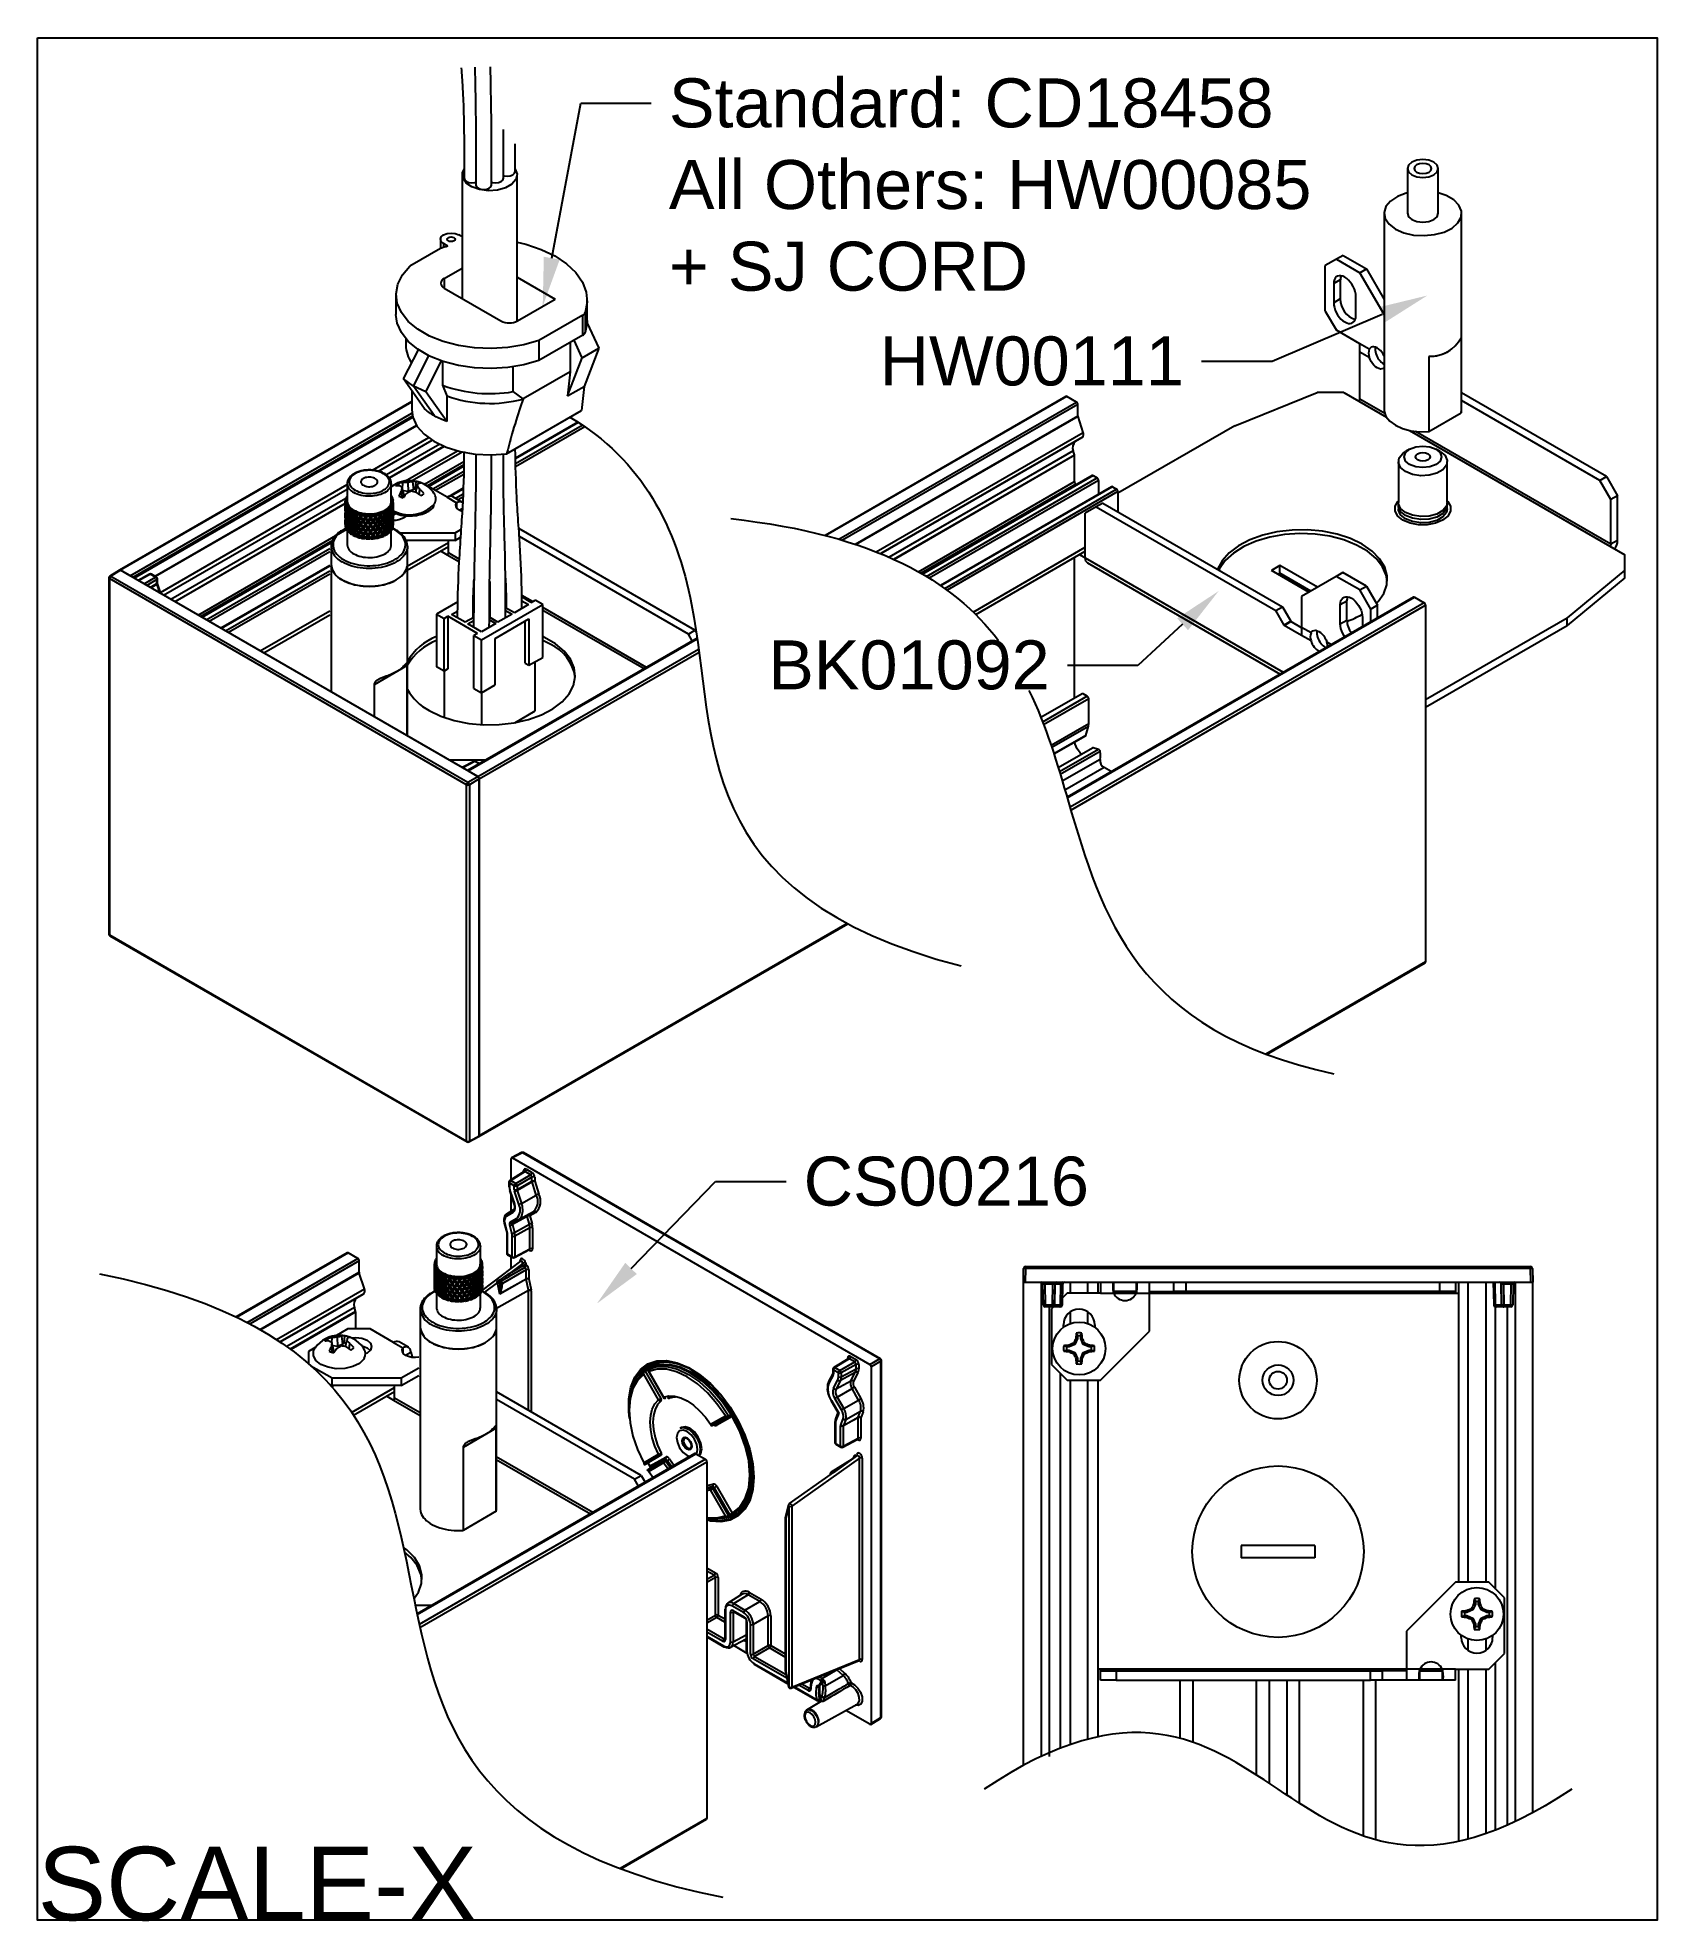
# Model space of a CAD drawing. Extents: x 0 to 8.27, y -9.61 to 0.
import ezdxf
from ezdxf import colors
from ezdxf.entities.mleader import LeaderData, LeaderLine
from ezdxf.math import Vec2, Vec3

# ---------------------------------------------------------------- set-up
doc = ezdxf.new("R2010")
doc.units = 0
doc.header["$LTSCALE"] = 0.5
doc.header["$MEASUREMENT"] = 0
for name, color, linetype in [('Dimension', 10, 'CONTINUOUS'), ('End Cap', 92, 'CONTINUOUS'), ('FAB DWG', 221, 'CONTINUOUS'), ('Hardware', 242, 'CONTINUOUS'), ('Housing', 150, 'CONTINUOUS'), ('Mounting', 4, 'CONTINUOUS'), ('Wiring', 60, 'CONTINUOUS')]:
    doc.layers.add(name, color=color, linetype=linetype)
doc.layers.add('Text-Unprinted', color=131, linetype='CONTINUOUS', plot=False)
doc.styles.add('LSAD_Standard', font='arial.ttf')
doc.styles.get("Standard").update_dxf_attribs({"font": 'arial.ttf'})

msp = doc.modelspace()

# ---------------------------------------------------------------- texts
at = {"layer": 'Text-Unprinted', "ltscale": 0.5, "transparency": 16777216, "style": 'LSAD_Standard'}
msp.add_attdef('SCALE-X', (0, -9.6084), 'XEffectiveScaleFactor', height=0.375, dxfattribs=at)

# ---------------------------------------------------------------- linework, layer by layer
at = {"layer": 'Dimension', "transparency": 16777216}
for points, knots in [([(2.7163, -1.9373), (3.089, -2.154), (3.5611, -3.1088), (3.3153, -4.3756), (4.7137, -4.7375)], [0.424355, 0.424355, 0.424355, 0.424355, 1, 2, 2, 2, 2]), ([(5.0604, -3.3314), (5.1483, -3.5123), (5.3761, -4.2909), (5.6039, -5.0695), (6.6174, -5.2885)], [0.700442, 0.700442, 0.700442, 0.700442, 1, 1.900444, 1.900444, 1.900444, 1.900444]), ([(0.3163, -6.3092), (1.6422, -6.5744), (1.7747, -7.2373), (2.0399, -8.5631), (2.1725, -9.226), (3.4983, -9.4912)], [0, 0, 0, 0, 1, 1, 2, 2, 2, 2])]:
    msp.add_open_spline(points, degree=3, knots=knots, dxfattribs=at)
for points in [[(3.5384, -2.4548), (4.282, -2.537), (4.6722, -2.7723), (4.9047, -3.0761)], [(7.8317, -8.939), (7.0817, -9.439), (6.3317, -8.939), (5.5817, -8.439), (4.8317, -8.9391)]]:
    msp.add_open_spline(points, degree=3, dxfattribs=at)
at = {"layer": 'End Cap', "transparency": 16777216}
for p, q in [((0.3641, -2.7563), (0.3641, -4.5752)), ((2.1896, -3.8126), (0.367, -2.7604)), ((0.367, -2.7604), (0.367, -4.5793)), ((0.4177, -2.7176), (0.3689, -2.7478)), ((0.4227, -2.7181), (0.374, -2.7482)), ((0.374, -2.7482), (2.1966, -3.8004)), ((2.2471, -3.7713), (0.4227, -2.7181)), ((0.5715, -2.7383), (0.5126, -2.7699)), ((0.5763, -2.7388), (0.5154, -2.7716)), ((0.543, -2.7875), (0.6018, -2.7535)), ((0.6088, -2.7658), (0.5571, -2.7956)), ((0.5745, -2.8057), (0.6088, -2.7853)), ((0.6018, -2.7535), (0.5763, -2.7388)), ((0.6066, -2.7531), (0.5812, -2.7384)), ((0.6088, -2.7853), (0.6088, -2.7658)), ((0.6116, -2.7813), (0.6116, -2.7618)), ((0.6293, -2.8373), (0.6125, -2.7858)), ((0.6095, -2.7891), (0.5781, -2.8078)), ((0.6243, -2.8345), (0.6095, -2.7891)), ((2.2261, -3.6935), (2.1672, -3.7251)), ((2.2309, -3.694), (2.1701, -3.7268)), ((2.2535, -3.707), (2.2309, -3.694)), ((2.2563, -3.7054), (2.2358, -3.6936)), ((2.1896, -5.6315), (2.1896, -3.8126)), ((2.1966, -3.8004), (2.2471, -3.7713)), ((2.2541, -3.7835), (2.2037, -3.8126)), ((2.2037, -3.8126), (2.2037, -5.6315)), ((2.2541, -3.7835), (2.2541, -5.6044)), ((0.367, -4.5793), (2.1896, -5.6315)), ((0.3691, -4.5839), (2.1917, -5.636)), ((2.2015, -5.6362), (2.252, -5.609)), ((2.2037, -5.6315), (2.2541, -5.6044)), ((2.417, -5.8277), (2.417, -5.722)), ((2.4697, -5.6902), (2.4191, -5.7173)), ((2.4745, -5.6907), (2.424, -5.7179)), ((2.424, -5.7179), (4.2484, -6.7711)), ((4.2971, -6.7429), (2.4745, -5.6907)), ((4.302, -6.7425), (2.4794, -5.6903)), ((2.4049, -5.8408), (2.4049, -5.8614)), ((2.4078, -5.8449), (2.4078, -5.8654)), ((2.4332, -5.8595), (2.4078, -5.8449)), ((2.4829, -5.7869), (2.4096, -5.8323)), ((2.4879, -5.7874), (2.4147, -5.8327)), ((2.4147, -5.8327), (2.4402, -5.8474)), ((2.4332, -5.879), (2.4332, -5.8595)), ((2.4402, -5.8474), (2.516, -5.8036)), ((2.523, -5.8159), (2.4472, -5.8596)), ((2.4472, -5.8791), (2.523, -5.8365)), ((2.4472, -5.8596), (2.4472, -5.8791)), ((2.5237, -5.8404), (2.4479, -5.883)), ((2.4807, -5.7883), (2.4807, -5.7834)), ((2.516, -5.8036), (2.4879, -5.7874)), ((2.4949, -5.7752), (2.5229, -5.7914)), ((2.523, -5.8365), (2.523, -5.8159)), ((2.5454, -5.9068), (2.5237, -5.8404)), ((2.5371, -5.8159), (2.5371, -5.8366)), ((2.5371, -5.8366), (2.5588, -5.903)), ((2.4087, -5.8836), (2.4309, -5.9516)), ((2.4111, -5.8846), (2.4334, -5.9526)), ((2.417, -5.9894), (2.417, -5.909)), ((2.4309, -5.9516), (2.4309, -5.9515)), ((2.4564, -5.9535), (2.4345, -5.8867)), ((2.4479, -5.883), (2.4698, -5.9497)), ((2.4698, -5.9497), (2.5454, -5.9068)), ((2.3818, -6.0509), (2.3943, -6.0978)), ((2.3844, -6.0524), (2.3972, -6.1003)), ((2.426, -5.9963), (2.3923, -6.0158)), ((2.3942, -6.0031), (2.4305, -5.9812)), ((2.3942, -6.0031), (2.428, -5.9837)), ((2.4128, -6.0455), (2.444, -6.0275)), ((2.4991, -6.016), (2.4231, -6.0578)), ((2.4248, -6.0501), (2.5008, -6.0084)), ((2.456, -6.0321), (2.4248, -6.0501)), ((2.4341, -6.0988), (2.5099, -6.0563)), ((2.456, -6.0321), (2.5314, -5.9907)), ((2.5099, -6.0563), (2.4991, -6.016)), ((2.5008, -6.0084), (2.5314, -5.9907)), ((2.5433, -5.9954), (2.5127, -6.013)), ((2.5127, -6.013), (2.5235, -6.0533)), ((2.3942, -6.0975), (2.3942, -6.2029)), ((2.3972, -6.1003), (2.3972, -6.207)), ((2.4205, -6.1018), (2.4095, -6.0607)), ((2.4226, -6.2217), (2.4226, -6.117)), ((2.4231, -6.0578), (2.4341, -6.0988)), ((2.5124, -6.0745), (2.4366, -6.1171)), ((2.4366, -6.1171), (2.4366, -6.2217)), ((2.5124, -6.181), (2.5124, -6.0745)), ((2.5264, -6.0746), (2.5264, -6.1811)), ((2.4655, -6.2449), (2.2679, -6.3939)), ((2.3972, -6.207), (2.4226, -6.2217)), ((2.3992, -6.2116), (2.4247, -6.2262)), ((2.417, -6.2815), (2.417, -6.2218)), ((2.4344, -6.2264), (2.5103, -6.1856)), ((2.4366, -6.2217), (2.5124, -6.181)), ((2.4631, -6.2468), (2.4631, -6.2417)), ((2.5123, -6.1892), (2.5081, -6.1868)), ((2.4937, -6.3368), (2.3588, -6.4123)), ((2.3622, -6.408), (2.4934, -6.3345)), ((2.3651, -6.3464), (2.4074, -6.322)), ((2.4934, -6.2887), (2.3722, -6.3587)), ((2.4007, -6.3126), (2.4077, -6.308)), ((2.4145, -6.3179), (2.4074, -6.322)), ((2.4771, -6.2557), (2.4081, -6.3077)), ((2.4081, -6.3077), (2.4792, -6.2663)), ((2.4145, -6.3179), (2.4864, -6.2764)), ((2.4861, -6.2763), (2.4149, -6.3177)), ((2.4792, -6.2663), (2.4771, -6.2557)), ((2.4864, -6.2764), (2.4861, -6.2763)), ((2.4908, -6.2535), (2.493, -6.2641)), ((2.493, -6.2641), (2.4933, -6.2643)), ((2.4934, -6.3345), (2.4934, -6.2887)), ((2.5051, -6.3927), (2.4937, -6.3368)), ((2.5074, -6.2888), (2.5074, -6.3346)), ((2.5074, -6.3346), (2.5189, -6.3906)), ((5.0318, -6.3521), (5.033, -6.2819)), ((5.043, -6.2819), (5.0418, -6.3521)), ((5.043, -6.2721), (7.6205, -6.2721)), ((5.043, -6.2819), (5.043, -6.2721)), ((7.6205, -6.2819), (5.043, -6.2819)), ((7.6205, -6.2721), (7.6205, -6.2819)), ((7.6218, -6.3521), (7.6205, -6.2819)), ((7.6305, -6.2819), (7.6318, -6.3521)), ((2.3468, -6.3539), (2.2811, -6.4034)), ((2.3426, -6.4838), (2.5051, -6.3927)), ((2.5054, -6.395), (2.3427, -6.4861)), ((2.3588, -6.4123), (2.3468, -6.3539)), ((2.5054, -7.0057), (2.5054, -6.395)), ((2.5194, -6.3951), (2.5194, -7.0138)), ((5.0318, -6.3521), (7.6318, -6.3521)), ((5.1338, -6.4673), (5.1319, -6.3619)), ((5.1419, -6.3619), (5.1419, -6.3521)), ((5.1816, -6.3619), (5.1419, -6.3619)), ((5.1419, -6.3619), (5.1438, -6.4673)), ((5.1797, -6.4673), (5.1816, -6.3619)), ((5.1816, -6.3619), (5.1816, -6.3521)), ((5.1916, -6.3619), (5.1897, -6.4673)), ((5.1925, -6.3619), (5.1907, -6.4673)), ((5.2233, -6.3619), (5.1925, -6.3619)), ((5.2216, -6.4673), (5.2233, -6.3619)), ((5.2326, -6.3619), (5.2233, -6.3619)), ((5.2308, -6.4673), (5.2326, -6.3619)), ((7.4307, -6.3521), (7.4327, -6.4673)), ((7.4419, -6.4673), (7.4401, -6.3521)), ((7.4728, -6.4673), (7.4709, -6.3577)), ((7.4738, -6.4673), (7.4719, -6.3619)), ((7.4819, -6.3521), (7.4819, -6.3619)), ((7.5216, -6.3619), (7.4819, -6.3619)), ((7.4819, -6.3619), (7.4838, -6.4673)), ((7.5197, -6.4673), (7.5216, -6.3619)), ((7.5216, -6.3521), (7.5216, -6.3619)), ((7.5316, -6.3619), (7.5297, -6.4673)), ((5.1438, -6.4673), (5.1797, -6.4673)), ((5.1438, -6.4771), (5.1438, -6.4673)), ((5.1797, -6.4771), (5.1438, -6.4771)), ((5.1797, -6.4771), (5.1797, -6.4673)), ((5.1797, -6.4771), (5.1816, -6.4771)), ((5.2125, -6.4771), (5.1816, -6.4771)), ((5.1907, -6.4673), (5.2216, -6.4673)), ((5.2208, -6.4771), (5.2125, -6.4771)), ((5.2216, -6.4673), (5.2308, -6.4673)), ((7.4327, -6.4673), (7.4419, -6.4673)), ((7.4419, -6.4673), (7.4728, -6.4673)), ((7.451, -6.4771), (7.4427, -6.4771)), ((7.4819, -6.4771), (7.451, -6.4771)), ((7.4819, -6.4771), (7.4838, -6.4771)), ((7.4838, -6.4673), (7.5197, -6.4673)), ((7.4838, -6.4673), (7.4838, -6.4771)), ((7.5197, -6.4771), (7.4838, -6.4771)), ((7.5197, -6.4673), (7.5197, -6.4771)), ((3.1698, -6.9528), (3.0941, -6.8216)), ((3.0974, -6.808), (3.1206, -6.7906)), ((3.1009, -6.8056), (3.1083, -6.8013)), ((3.1009, -6.8056), (3.1819, -6.9458)), ((3.1129, -6.7986), (3.1082, -6.8018)), ((3.1145, -6.8029), (3.1932, -6.9392)), ((3.1159, -6.7969), (3.1233, -6.7927)), ((3.1191, -6.8072), (3.1948, -6.9383)), ((4.0593, -6.817), (4.0374, -6.8585)), ((4.0611, -6.8257), (4.0392, -6.8672)), ((4.0595, -6.796), (4.0595, -6.8155)), ((4.0624, -6.8), (4.0624, -6.8196)), ((4.0879, -6.8147), (4.0624, -6.8)), ((4.1375, -6.7421), (4.0642, -6.7875)), ((4.1426, -6.7426), (4.0694, -6.7879)), ((4.0694, -6.7879), (4.0948, -6.8026)), ((4.0879, -6.8353), (4.0879, -6.8147)), ((4.0948, -6.8026), (4.1706, -6.7588)), ((4.1737, -6.8119), (4.0979, -6.8538)), ((4.1777, -6.7711), (4.1019, -6.8148)), ((4.1019, -6.8354), (4.1777, -6.7935)), ((4.1019, -6.8148), (4.1019, -6.8354)), ((4.1354, -6.7435), (4.1354, -6.7386)), ((4.1706, -6.7588), (4.1426, -6.7426)), ((4.1495, -6.7304), (4.1775, -6.7466)), ((4.1513, -6.8544), (4.1737, -6.8119)), ((4.187, -6.815), (4.1647, -6.8575)), ((4.1777, -6.7935), (4.1777, -6.7711)), ((4.1917, -6.7711), (4.1917, -6.7936)), ((4.2484, -6.7711), (4.2971, -6.7429)), ((4.3042, -6.7552), (4.2554, -6.7833)), ((4.2554, -6.7833), (4.2554, -8.6042)), ((4.3042, -8.574), (4.3042, -6.7552)), ((4.307, -8.57), (4.307, -6.7511)), ((4.0623, -6.8929), (4.0845, -6.8507)), ((4.0979, -6.8538), (4.0756, -6.8961)), ((4.0756, -6.8961), (4.1513, -6.8544)), ((4.0816, -6.9383), (4.157, -6.8947)), ((4.1907, -6.9531), (4.157, -6.8947)), ((4.1689, -6.8878), (4.2027, -6.9462)), ((3.2064, -6.9431), (3.2054, -6.9436)), ((4.05, -6.9565), (4.0858, -7.0183)), ((4.0516, -6.9555), (4.0892, -7.0206)), ((4.1033, -7.0036), (4.0696, -6.9451)), ((4.0852, -7.0174), (4.0729, -7.0493)), ((4.0816, -6.9383), (4.1153, -6.9967)), ((4.1153, -6.9967), (4.1907, -6.9531)), ((4.1248, -7.0519), (4.2005, -7.0101)), ((4.1887, -7.0408), (4.2005, -7.0101)), ((4.2141, -7.0127), (4.2023, -7.0434)), ((3.2864, -7.0931), (3.2793, -7.0972)), ((3.4352, -7.0771), (3.5109, -7.0333)), ((3.5282, -7.0349), (3.4472, -7.0816)), ((3.4472, -7.0816), (3.4543, -7.0776)), ((3.4543, -7.0776), (3.5333, -7.0319)), ((3.5454, -7.0365), (3.4664, -7.0821)), ((3.5282, -7.0349), (3.5355, -7.0307)), ((3.5333, -7.0319), (3.5355, -7.0307)), ((4.0701, -7.0657), (4.0701, -7.1703)), ((4.073, -7.0697), (4.073, -7.1744)), ((4.0892, -7.0206), (4.0751, -7.057)), ((4.0985, -7.1891), (4.0985, -7.0853)), ((4.0993, -7.0802), (4.1112, -7.0492)), ((4.1883, -7.0434), (4.1125, -7.0854)), ((4.1125, -7.0854), (4.1125, -7.1892)), ((4.1129, -7.0828), (4.1887, -7.0408)), ((4.1248, -7.0519), (4.1129, -7.0828)), ((4.1883, -7.1484), (4.1883, -7.0434)), ((4.2023, -7.0434), (4.2023, -7.1485)), ((4.073, -7.1744), (4.0985, -7.1891)), ((4.0751, -7.179), (4.1005, -7.1937)), ((4.1103, -7.1938), (4.1862, -7.153)), ((4.1125, -7.1892), (4.1883, -7.1484)), ((4.1881, -7.1567), (4.1839, -7.1542)), ((3.0941, -7.274), (3.1698, -7.2303)), ((3.1819, -7.2349), (3.1009, -7.2816)), ((3.1009, -7.2816), (3.1083, -7.2774)), ((3.1083, -7.2774), (3.11, -7.2764)), ((3.1159, -7.3076), (3.1969, -7.2608)), ((3.1948, -7.2736), (3.1191, -7.3173)), ((3.1204, -7.2818), (3.1255, -7.2907)), ((3.1206, -7.2819), (3.1205, -7.2819)), ((3.1254, -7.2905), (3.1255, -7.2905)), ((3.127, -7.2896), (3.206, -7.244)), ((3.1969, -7.2608), (3.204, -7.2568)), ((3.2135, -7.2617), (3.2064, -7.2658)), ((4.1953, -7.2497), (3.8498, -7.4944)), ((4.1586, -7.2544), (4.0499, -7.3216)), ((4.0959, -7.2968), (4.0551, -7.322)), ((4.1835, -7.2368), (4.0601, -7.3242)), ((4.0959, -7.2968), (4.1028, -7.2925)), ((4.1186, -7.2828), (4.1028, -7.2925)), ((4.1032, -7.2923), (4.1177, -7.2834)), ((4.165, -7.2499), (4.165, -7.2456)), ((4.1791, -7.2375), (4.1794, -7.2376)), ((4.1794, -7.2376), (4.1816, -7.2295)), ((4.1794, -7.2376), (4.1806, -7.2389)), ((4.1953, -8.2779), (4.1953, -7.2497)), ((4.2094, -7.2498), (4.2094, -8.278)), ((3.4377, -7.3993), (3.4448, -7.3953)), ((3.4543, -7.4013), (3.4472, -7.4053)), ((3.5333, -7.5381), (3.4543, -7.4013)), ((3.4664, -7.3943), (3.5454, -7.5311)), ((4.0486, -7.3323), (3.837, -7.4821)), ((4.0486, -7.3322), (4.0479, -7.3327)), ((4.0495, -7.3316), (4.0485, -7.3324)), ((3.5109, -7.5435), (3.4352, -7.4123)), ((3.4472, -7.4053), (3.5282, -7.5456)), ((3.8331, -7.4877), (3.817, -7.5481)), ((3.8357, -7.4943), (3.8196, -7.5547)), ((3.8357, -8.4185), (3.8357, -7.4943)), ((3.8498, -7.4944), (3.8498, -8.4186)), ((3.551, -7.536), (3.5242, -7.5475)), ((3.5282, -7.5456), (3.5355, -7.5413)), ((3.5355, -7.5413), (3.5333, -7.5381)), ((3.5353, -7.5411), (3.5402, -7.5387)), ((3.5454, -7.5311), (3.5488, -7.5292)), ((3.8166, -7.5507), (3.8166, -8.3353)), ((3.8196, -7.5547), (3.8196, -8.3394)), ((3.4162, -7.8096), (3.4598, -7.8347)), ((3.4529, -7.8469), (3.4162, -7.8258)), ((3.4162, -7.8681), (3.4529, -7.8469)), ((3.46, -7.8592), (3.4162, -7.8844)), ((3.46, -8.0511), (3.46, -7.8592)), ((3.474, -7.8592), (3.474, -8.0511)), ((3.5959, -7.9444), (3.5226, -7.9897)), ((3.6264, -7.9471), (3.5532, -7.9923)), ((3.6862, -7.9816), (3.6264, -7.9471)), ((3.6333, -7.9349), (3.6932, -7.9695)), ((3.4162, -8.0763), (3.46, -8.0511)), ((3.467, -8.0633), (3.4162, -8.0926)), ((3.5079, -8.0869), (3.467, -8.0633)), ((3.474, -8.0511), (3.5079, -8.0707)), ((3.5079, -8.0208), (3.5079, -8.1719)), ((3.5109, -8.0249), (3.5109, -8.176)), ((3.5363, -8.1874), (3.5363, -8.0363)), ((3.6035, -8.0376), (3.5462, -8.0045)), ((3.5547, -8.034), (3.5503, -8.0364)), ((3.5503, -8.0364), (3.5503, -8.1875)), ((3.5505, -8.0282), (3.6063, -8.0604)), ((3.5525, -8.0327), (3.6084, -8.065)), ((3.5532, -7.9923), (3.6104, -8.0254)), ((3.6104, -8.0254), (3.6862, -7.9816)), ((3.7287, -8.0551), (3.6529, -8.0989)), ((3.7287, -8.2062), (3.7287, -8.0551)), ((3.7427, -8.0552), (3.7427, -8.2062)), ((3.4162, -8.1215), (3.5037, -8.172)), ((3.4967, -8.1841), (3.4162, -8.1377)), ((3.4162, -8.1589), (3.501, -8.2078)), ((3.4162, -8.1623), (3.503, -8.2124)), ((3.5037, -8.172), (3.5079, -8.1693)), ((3.5503, -8.1875), (3.6175, -8.1513)), ((3.6175, -8.0808), (3.6175, -8.2319)), ((3.6205, -8.0849), (3.6205, -8.236)), ((3.6388, -8.2499), (3.6388, -8.0988)), ((3.6529, -8.0989), (3.6529, -8.2499)), ((3.5373, -8.2152), (3.6132, -8.1744)), ((3.6215, -8.2464), (3.553, -8.2068)), ((3.6529, -8.2499), (3.7287, -8.2062)), ((3.7357, -8.2184), (3.6599, -8.2622)), ((3.6599, -8.2622), (3.8204, -8.3548)), ((3.8166, -8.2651), (3.7357, -8.2184)), ((3.7427, -8.2062), (3.8166, -8.2489)), ((3.8242, -8.3732), (3.653, -8.2743)), ((3.6558, -8.2972), (3.8291, -8.3972)), ((3.6579, -8.3018), (3.8299, -8.4011)), ((3.8168, -8.3373), (3.833, -8.4164)), ((3.8196, -8.3394), (3.8357, -8.4185)), ((3.8466, -8.4237), (4.1935, -8.2825)), ((3.8498, -8.4186), (4.1953, -8.2779)), ((4.0789, -8.3298), (4.0052, -8.3751)), ((4.0192, -8.4122), (4.1117, -8.359)), ((4.1117, -8.359), (4.0789, -8.3298)), ((4.0927, -8.3235), (4.1205, -8.3481)), ((3.8598, -8.4183), (3.979, -8.4872)), ((3.8632, -8.4169), (3.977, -8.4826)), ((3.933, -8.436), (3.8848, -8.4081)), ((3.9012, -8.4015), (3.94, -8.4238)), ((3.94, -8.4238), (3.9445, -8.421)), ((3.9917, -8.4167), (3.9903, -8.4175)), ((3.9906, -8.4115), (3.9915, -8.4138)), ((3.9912, -8.416), (3.9912, -8.4182)), ((4.0025, -8.3913), (3.9965, -8.386)), ((4.0052, -8.3751), (4.0112, -8.3805)), ((4.0179, -8.3925), (4.0192, -8.4122)), ((3.9928, -8.4952), (3.9255, -8.5359)), ((3.9743, -8.6203), (4.1839, -8.5052)), ((3.9913, -8.4747), (3.9913, -8.4748)), ((4.2484, -8.6083), (4.1254, -8.5373)), ((4.2535, -8.6087), (4.3023, -8.5785)), ((4.2554, -8.6042), (4.3042, -8.574))]:
    msp.add_line(p, q, dxfattribs=at)
at = {"layer": 'End Cap', "transparency": 16777216, "flags": 128}
for points in [[(0.6095, -2.7891), (0.6107, -2.7883), (0.6116, -2.7876), (0.6122, -2.7868), (0.6125, -2.7862), (0.6125, -2.7858)], [(3.0219, -7.047), (3.0181, -7.0125), (3.0181, -6.9464), (3.0284, -6.8872), (3.0485, -6.837), (3.0778, -6.7972), (3.1155, -6.7691), (3.1603, -6.7537), (3.2107, -6.7515), (3.2651, -6.7625), (3.3219, -6.7864), (3.3791, -6.8224), (3.4349, -6.8693), (3.4875, -6.9257), (3.5353, -6.9897), (3.5767, -7.0593), (3.6104, -7.1322), (3.6352, -7.2061), (3.6504, -7.2786), (3.6556, -7.3474), (3.6556, -7.3474)], [(3.0941, -6.8216), (3.0624, -6.853), (3.039, -6.895), (3.0246, -6.9462), (3.0198, -7.0049), (3.0246, -7.0692), (3.039, -7.137), (3.0624, -7.206), (3.0941, -7.274)], [(3.6526, -7.3434), (3.6476, -7.2756), (3.6326, -7.2042), (3.6081, -7.1315), (3.575, -7.0597), (3.5343, -6.9912), (3.4872, -6.9282), (3.4354, -6.8727), (3.3805, -6.8265), (3.3242, -6.7911), (3.2683, -6.7676), (3.2147, -6.7568), (3.1651, -6.7589), (3.121, -6.7741), (3.084, -6.8017), (3.055, -6.8409), (3.0352, -6.8904), (3.0302, -6.912)], [(3.3433, -6.8018), (3.3294, -6.7941), (3.2744, -6.771), (3.2217, -6.7603), (3.1729, -6.7625), (3.1295, -6.7774), (3.093, -6.8045), (3.0718, -6.831)], [(3.1159, -6.7969), (3.1608, -6.7829), (3.2113, -6.7825), (3.2657, -6.7957), (3.3221, -6.8222), (3.3784, -6.8608), (3.4328, -6.9104), (3.4833, -6.9691), (3.5282, -7.0349)], [(3.5109, -7.0333), (3.4678, -6.9719), (3.4197, -6.9171), (3.3682, -6.8707), (3.315, -6.8344), (3.2617, -6.8093), (3.2102, -6.7961), (3.1622, -6.7954), (3.1191, -6.8072)], [(3.1255, -6.7877), (3.1714, -6.7716), (3.2234, -6.7701), (3.2798, -6.7832), (3.3383, -6.8104), (3.3968, -6.8508), (3.4531, -6.9027), (3.5052, -6.9643), (3.551, -7.0333)], [(3.5402, -7.0297), (3.4952, -6.9635), (3.4445, -6.9044), (3.3899, -6.8546), (3.3333, -6.8157), (3.2766, -6.7892), (3.222, -6.776), (3.1713, -6.7765), (3.1264, -6.7908)], [(4.1689, -6.8878), (4.1678, -6.8885), (4.1665, -6.8892), (4.165, -6.8901), (4.1634, -6.891), (4.1617, -6.892), (4.16, -6.8929), (4.1584, -6.8939), (4.157, -6.8947)], [(3.1698, -7.2303), (3.1513, -7.1887), (3.1377, -7.1467), (3.1294, -7.1056), (3.1265, -7.0665), (3.1294, -7.0307), (3.1377, -6.9992), (3.1513, -6.973), (3.1698, -6.9528)], [(3.1823, -6.957), (3.1645, -6.9765), (3.1514, -7.0018), (3.1434, -7.0321), (3.1407, -7.0665), (3.1434, -7.1041), (3.1514, -7.1437), (3.1645, -7.1841), (3.1823, -7.2241)], [(3.1819, -6.9458), (3.1804, -6.9466), (3.1788, -6.9476), (3.1771, -6.9485), (3.1754, -6.9495), (3.1738, -6.9505), (3.1723, -6.9513), (3.1709, -6.9521), (3.1698, -6.9528)], [(3.1948, -6.9383), (3.194, -6.9388), (3.1935, -6.9391), (3.1932, -6.9392), (3.1932, -6.9392)], [(3.1948, -6.9383), (3.2216, -6.9324), (3.2511, -6.9337), (3.2826, -6.9422), (3.315, -6.9577), (3.3474, -6.9797), (3.3789, -7.0075), (3.4084, -7.0402), (3.4352, -7.0771)], [(3.2562, -6.9381), (3.2498, -6.9384), (3.2251, -6.9439)], [(4.0516, -6.9555), (4.0508, -6.956), (4.0503, -6.9563), (4.05, -6.9565), (4.05, -6.9565)], [(4.0816, -6.9383), (4.0801, -6.9391), (4.0785, -6.94), (4.0768, -6.941), (4.0751, -6.942), (4.0735, -6.9429), (4.072, -6.9438), (4.0707, -6.9445), (4.0696, -6.9451)], [(4.1153, -6.9967), (4.1138, -6.9975), (4.1122, -6.9985), (4.1106, -6.9994), (4.1089, -7.0004), (4.1073, -7.0013), (4.1058, -7.0022), (4.1044, -7.0029), (4.1033, -7.0036)], [(4.2027, -6.9462), (4.2016, -6.9469), (4.2002, -6.9476), (4.1987, -6.9485), (4.1971, -6.9494), (4.1954, -6.9504), (4.1938, -6.9514), (4.1922, -6.9523), (4.1907, -6.9531)], [(3.3684, -7.2061), (3.3643, -7.1802), (3.3527, -7.1535), (3.3354, -7.1302), (3.315, -7.1137), (3.2946, -7.1066), (3.2772, -7.1099), (3.2657, -7.1233), (3.2616, -7.1445), (3.2657, -7.1704), (3.2772, -7.1971), (3.2946, -7.2205), (3.315, -7.237), (3.3284, -7.2416)], [(3.2793, -7.0972), (3.2989, -7.0934), (3.3221, -7.1014), (3.3452, -7.1201), (3.3648, -7.1466), (3.3779, -7.1768), (3.3825, -7.2061)], [(3.3896, -7.2021), (3.385, -7.1727), (3.3719, -7.1425), (3.3523, -7.116), (3.3291, -7.0973), (3.306, -7.0893), (3.2864, -7.0931)], [(3.5488, -7.5292), (3.5836, -7.5005), (3.6121, -7.4565), (3.6296, -7.4009), (3.6356, -7.3359), (3.6296, -7.264), (3.6121, -7.1882), (3.5836, -7.1113), (3.5454, -7.0365)], [(3.551, -7.0333), (3.5899, -7.1094), (3.6188, -7.1875), (3.6366, -7.2646), (3.6426, -7.3376), (3.6366, -7.4037), (3.6188, -7.4602), (3.5974, -7.4959)], [(3.34, -7.1898), (3.3381, -7.1997), (3.3327, -7.206), (3.3246, -7.2075), (3.315, -7.2042), (3.3054, -7.1965), (3.2973, -7.1855), (3.2919, -7.173), (3.29, -7.1609), (3.2919, -7.1509), (3.2973, -7.1447), (3.3054, -7.1431), (3.315, -7.1464), (3.3246, -7.1542), (3.3327, -7.1651), (3.3381, -7.1776), (3.34, -7.1898)], [(3.3171, -7.151), (3.3094, -7.1483), (3.3029, -7.1496), (3.2986, -7.1546), (3.297, -7.1626), (3.2986, -7.1723), (3.3029, -7.1823), (3.3094, -7.1911), (3.3171, -7.1973), (3.3247, -7.1999), (3.3312, -7.1987), (3.3356, -7.1937), (3.3371, -7.1866)], [(3.363, -7.2289), (3.3643, -7.2274), (3.3684, -7.2061)], [(3.3825, -7.2061), (3.3779, -7.2302), (3.3737, -7.2351)], [(3.376, -7.2364), (3.385, -7.2261), (3.3896, -7.2021)], [(3.1823, -7.2241), (3.1831, -7.2258), (3.1836, -7.2275), (3.1839, -7.2291), (3.184, -7.2307), (3.1838, -7.232), (3.1834, -7.2332), (3.1827, -7.2342), (3.1819, -7.2349)], [(3.2179, -7.3054), (3.1948, -7.2736)], [(3.1969, -7.2608), (3.1979, -7.2605), (3.199, -7.2604), (3.2003, -7.2606), (3.2016, -7.2612), (3.2029, -7.262), (3.2041, -7.263), (3.2053, -7.2643), (3.2064, -7.2658)], [(3.204, -7.2568), (3.205, -7.2564), (3.2061, -7.2563), (3.2073, -7.2565), (3.2086, -7.2571), (3.2099, -7.2579), (3.2112, -7.259), (3.2124, -7.2603), (3.2135, -7.2617)], [(3.2251, -7.254), (3.2229, -7.251), (3.2205, -7.2484), (3.218, -7.2463), (3.2154, -7.2446), (3.2128, -7.2436), (3.2103, -7.2431), (3.208, -7.2432), (3.206, -7.244)], [(3.2064, -7.2658), (3.2301, -7.2984)], [(3.2371, -7.2943), (3.2135, -7.2617)], [(3.2251, -7.254), (3.2498, -7.288)], [(4.0959, -7.2968), (4.097, -7.2973), (4.0977, -7.2976)], [(4.1028, -7.2925), (4.1039, -7.2931), (4.104, -7.2931)], [(4.1032, -7.2923), (4.1043, -7.2929), (4.1043, -7.2929)], [(4.1788, -7.2402), (4.179, -7.2391), (4.1791, -7.2375)], [(4.1792, -7.2399), (4.1793, -7.2393), (4.1794, -7.2376)], [(3.1191, -7.3173), (3.1416, -7.3494)], [(3.4162, -7.5582), (3.4354, -7.5632), (3.4872, -7.5675), (3.5343, -7.5588), (3.575, -7.5374), (3.6081, -7.5039), (3.6326, -7.4593), (3.6476, -7.4053), (3.6526, -7.3434)], [(3.6556, -7.3474), (3.6504, -7.4103), (3.6352, -7.4653), (3.6104, -7.5105), (3.5767, -7.5446), (3.5353, -7.5664), (3.4875, -7.5752), (3.4349, -7.5708), (3.4162, -7.5649)], [(3.4162, -7.3875), (3.4226, -7.3878), (3.4474, -7.3823)], [(3.4448, -7.3953), (3.419, -7.401), (3.4162, -7.4008)], [(3.4162, -7.4041), (3.4377, -7.3993)], [(3.4664, -7.3943), (3.4653, -7.3949), (3.4639, -7.3957), (3.4624, -7.3966), (3.4608, -7.3975), (3.4591, -7.3985), (3.4574, -7.3995), (3.4558, -7.4004), (3.4543, -7.4013)], [(3.4916, -7.5581), (3.5362, -7.5496), (3.5762, -7.5285), (3.6088, -7.4955), (3.6329, -7.4517), (3.6477, -7.3985), (3.6526, -7.3376)], [(3.4352, -7.4123), (3.4162, -7.4165)], [(3.4352, -7.4123), (3.4363, -7.4117), (3.4376, -7.4109), (3.4391, -7.41), (3.4408, -7.4091), (3.4425, -7.4081), (3.4441, -7.4071), (3.4458, -7.4062), (3.4472, -7.4053)], [(3.5974, -7.4959), (3.5899, -7.5049), (3.551, -7.536)], [(3.837, -7.4821), (3.8382, -7.4817), (3.8403, -7.4819), (3.8428, -7.4833), (3.8453, -7.4855), (3.8474, -7.4884), (3.849, -7.4915), (3.8498, -7.4944)], [(3.4162, -7.5536), (3.4197, -7.5545), (3.4678, -7.5552), (3.5109, -7.5435)], [(3.5454, -7.5311), (3.5443, -7.5318), (3.5429, -7.5325), (3.5414, -7.5334), (3.5398, -7.5344), (3.5381, -7.5353), (3.5364, -7.5363), (3.5348, -7.5372), (3.5333, -7.5381)], [(3.5079, -8.1719), (3.5079, -8.1719), (3.5079, -8.1721)], [(4.0812, -8.3282), (4.0803, -8.3289), (4.0789, -8.3298)], [(3.9915, -8.4138), (3.991, -8.4153), (3.991, -8.416)], [(4.1839, -8.5052), (4.189, -8.5009), (4.1947, -8.4879), (4.1944, -8.4701), (4.1881, -8.4504), (4.1769, -8.432), (4.1625, -8.4179), (4.1473, -8.4102)], [(4.1524, -8.3972), (4.1705, -8.4063), (4.1875, -8.4231), (4.2008, -8.4449), (4.2082, -8.4683), (4.2086, -8.4893), (4.2019, -8.5048), (4.1891, -8.5122), (4.1737, -8.5108)], [(3.9159, -8.5661), (3.918, -8.5794), (3.9239, -8.5931), (3.9328, -8.6051), (3.9433, -8.6135), (3.9537, -8.6172), (3.9626, -8.6155), (3.9686, -8.6086), (3.9706, -8.5977), (3.9686, -8.5844), (3.9626, -8.5707), (3.9537, -8.5588), (3.9433, -8.5503), (3.9328, -8.5467), (3.9239, -8.5484), (3.918, -8.5552), (3.9159, -8.5661)], [(3.9255, -8.5359), (3.9258, -8.5357), (3.937, -8.5335), (3.9502, -8.5381), (3.9634, -8.5488), (3.9746, -8.5638), (3.982, -8.5811), (3.9847, -8.5978)], [(3.9847, -8.5978), (3.982, -8.6115), (3.9746, -8.6201), (3.9743, -8.6203)]]:
    msp.add_lwpolyline(points, dxfattribs=at)
at = {"layer": 'End Cap', "transparency": 16777216}
for centre, radius, start, end in [((0.3741, -2.7563), 0.01, 121.72906, 180), ((0.3689, -2.756), 0.0048, 184.12934, 247.1908), ((0.3824, -2.7611), 0.0154, 123.22971, 177.34769), ((0.3711, -2.7521), 0.00487, 53.48924, 117.32586), ((0.5762, -2.7471), 0.01, 60.00269, 118.26557), ((0.5734, -2.7428), 0.00494, 53.60191, 112.96519), ((0.5791, -2.7429), 0.00495, 65.36022, 124.60414), ((0.6046, -2.7576), 0.00495, 65.36022, 124.60414), ((0.5939, -2.7662), 0.0149, 1.72152, 58.27848), ((0.6016, -2.7618), 0.01, 0, 60.00269), ((0.6067, -2.7613), 0.00495, 295.38794, 354.63803), ((0.6067, -2.7808), 0.00495, 295.38794, 354.63803), ((2.2308, -3.7023), 0.01, 60.00269, 118.26557), ((2.228, -3.698), 0.00494, 53.60191, 112.96519), ((2.2338, -3.6981), 0.00495, 65.36022, 124.60414), ((2.205, -3.8133), 0.0154, 123.22971, 177.34769), ((2.1967, -3.7989), 0.0154, 242.65648, 296.76622), ((2.1878, -3.8136), 0.0159, 3.52223, 56.47777), ((0.3741, -4.5752), 0.01, 180, 240.00269), ((0.3689, -4.5749), 0.0048, 184.12934, 247.1908), ((0.3718, -4.5799), 0.0048, 172.814, 235.87382), ((2.1967, -5.6178), 0.0154, 242.65648, 296.76622), ((2.1946, -5.632), 0.00494, 173.76303, 234.92479), ((2.1967, -5.6274), 0.01, 240.00269, 298.26557), ((2.1987, -5.632), 0.00501, 303.65664, 5.53018), ((2.4744, -5.699), 0.01, 60.00269, 118.26557), ((2.4716, -5.6947), 0.00494, 53.60191, 112.96519), ((2.4773, -5.6948), 0.00495, 65.36022, 124.60414), ((2.4149, -5.8408), 0.01, 121.72906, 180), ((2.4098, -5.8403), 0.00494, 185.07867, 246.24147), ((2.4098, -5.8609), 0.00494, 185.07867, 246.24147), ((2.4232, -5.8456), 0.0154, 123.22971, 177.34769), ((2.4118, -5.8368), 0.00501, 54.4735, 116.34159), ((2.4486, -5.8603), 0.0154, 123.22971, 177.34769), ((2.4403, -5.8459), 0.0154, 242.65648, 296.76622), ((2.4314, -5.8606), 0.0159, 3.52223, 56.47777), ((2.4784, -5.7883), 0.00547, 19.46547, 64.2842), ((2.4795, -5.7745), 0.0154, 303.22971, 357.34769), ((2.5075, -5.7907), 0.0154, 303.22971, 357.34769), ((2.53, -5.8296), 0.0154, 62.65648, 116.76622), ((2.53, -5.8503), 0.0154, 62.65648, 116.76622), ((2.5358, -5.8363), 0.0127, 181.02295, 198.58799), ((2.5381, -5.8659), 0.0293, 92.04072, 119.42377), ((2.4106, -5.8823), 0.00233, 214.05681, 282.46254), ((2.4009, -5.9696), 0.0367, 313.25434, 27.73297), ((2.4328, -5.9503), 0.00233, 214.05681, 282.46254), ((2.4403, -5.8654), 0.0154, 242.65648, 296.76622), ((2.4335, -5.8574), 0.0293, 272.04072, 299.42377), ((2.4015, -5.9823), 0.062, 313.25434, 27.73297), ((2.4554, -5.9242), 0.0293, 272.04072, 299.42377), ((2.3832, -5.9842), 0.0932, 342.12666, 21.70095), ((2.4832, -5.9395), 0.0703, 313.25434, 27.73297), ((2.4903, -5.939), 0.0774, 313.25434, 27.73297), ((2.5598, -5.9323), 0.0293, 92.04072, 119.42377), ((2.4134, -6.0395), 0.0317, 131.70228, 203.93007), ((2.3843, -6.0496), 0.00274, 206.60288, 273.0578), ((2.3999, -6.0105), 0.00926, 127.47298, 215.04148), ((2.4212, -6.0416), 0.00926, 204.9599, 292.52143), ((2.4336, -5.991), 0.00926, 127.47298, 215.04148), ((2.4524, -6.0236), 0.00926, 204.9599, 292.52143), ((2.4361, -5.9996), 0.0381, 301.38607, 339.85033), ((2.5053, -6.0134), 0.00669, 132.18942, 203.44293), ((2.5109, -6.0371), 0.0241, 85.56471, 119.07111), ((2.5043, -6.017), 0.00926, 24.9599, 112.52143), ((2.5216, -6.0774), 0.0241, 85.56471, 119.07111), ((2.5349, -5.9993), 0.00926, 24.9599, 112.52143), ((2.4114, -6.0367), 0.0241, 265.56471, 299.07111), ((2.4224, -6.0777), 0.0241, 265.56471, 299.07111), ((2.4297, -6.1033), 0.0154, 242.65648, 296.76622), ((2.5194, -6.0883), 0.0154, 62.65648, 116.76622), ((2.4042, -6.2029), 0.01, 180, 240.00269), ((2.399, -6.2025), 0.0048, 184.12934, 247.1908), ((2.4021, -6.2075), 0.00494, 173.76303, 234.92479), ((2.4297, -6.208), 0.0154, 242.65648, 296.76622), ((2.4275, -6.2222), 0.00494, 173.76303, 234.92479), ((2.4297, -6.2176), 0.01, 240.00269, 298.26557), ((2.4318, -6.2223), 0.00487, 302.67212, 6.51471), ((2.4607, -6.2466), 0.00549, 20.03054, 64.22797), ((2.5068, -6.1888), 0.00551, 355.80958, 39.63617), ((2.5194, -6.1947), 0.0154, 62.65648, 116.76622), ((2.4164, -6.3086), 0.0162, 194.15077, 235.95684), ((2.4234, -6.3045), 0.0161, 192.40885, 236.36017), ((2.4238, -6.3043), 0.0161, 192.31082, 236.38306), ((2.487, -6.2739), 0.0208, 79.3789, 118.6168), ((2.4892, -6.2845), 0.0208, 79.3789, 118.6168), ((2.495, -6.2628), 0.0161, 192.31082, 236.38306), ((2.4776, -6.2634), 0.0154, 303.22971, 357.34769), ((2.4779, -6.2636), 0.0154, 303.22971, 357.34769), ((2.5004, -6.3024), 0.0154, 62.65648, 116.76622), ((2.5004, -6.3483), 0.0154, 62.65648, 116.76622), ((2.5049, -6.3344), 0.0115, 180.46111, 191.75009), ((2.5036, -6.355), 0.0208, 79.3789, 118.6168), ((5.043, -6.2821), 0.01, 90, 179), ((5.038, -6.4252), 0.1434, 88.00162, 91.99838), ((7.6205, -6.2821), 0.01, 1, 90), ((7.6255, -6.4252), 0.1434, 88.00162, 91.99838), ((2.328, -6.3549), 0.0202, 4.76365, 21.89018), ((2.3546, -6.3678), 0.0159, 113.66904, 119.25599), ((2.3829, -6.3594), 0.0237, 145.44761, 177.86473), ((2.4363, -6.2694), 0.1572, 240.94099, 241.90812), ((2.3806, -6.3598), 0.0205, 139.13609, 177.54973), ((2.3658, -6.3433), 0.0167, 250.05236, 292.43673), ((2.3564, -6.3596), 0.0159, 3.52223, 56.47777), ((2.5151, -6.411), 0.0208, 79.3789, 118.6168), ((2.5123, -6.4088), 0.0154, 62.65648, 116.76622), ((5.1219, -6.3621), 0.01, 1, 90), ((5.2016, -6.3621), 0.01, 90, 179), ((5.192, -6.3825), 0.0206, 88.69634, 91.30366), ((5.2021, -6.3616), 0.00955, 92.88871, 181.74273), ((5.2328, -6.3616), 0.00955, 92.88871, 181.74273), ((5.2426, -6.3621), 0.01, 90, 179), ((7.4619, -6.3621), 0.01, 1, 90), ((7.5416, -6.3621), 0.01, 90, 179), ((5.1388, -6.324), 0.1434, 268.00162, 271.99838), ((5.1438, -6.4671), 0.01, 181, 270), ((5.1847, -6.324), 0.1434, 268.00162, 271.99838), ((5.1797, -6.4671), 0.01, 270, 359), ((5.1811, -6.4675), 0.00955, 272.88871, 1.74273), ((5.2121, -6.4675), 0.00955, 272.88871, 1.74273), ((5.2208, -6.4671), 0.01, 270, 359), ((7.4427, -6.4671), 0.01, 181, 270), ((7.4515, -6.4675), 0.00955, 178.25727, 267.11129), ((7.4824, -6.4675), 0.00955, 178.25727, 267.11129), ((7.4788, -6.324), 0.1434, 268.00162, 271.99838), ((7.4838, -6.4671), 0.01, 181, 270), ((7.5247, -6.324), 0.1434, 268.00162, 271.99838), ((7.5197, -6.4671), 0.01, 270, 359), ((3.2488, -6.9815), 0.2298, 130.04028, 184.8286), ((3.1948, -6.9134), 0.1435, 118.87129, 121.13946), ((4.0665, -6.82), 0.00782, 157.79218, 226.33736), ((4.0695, -6.796), 0.01, 121.72906, 180), ((4.0644, -6.7955), 0.00494, 185.07867, 246.24147), ((4.0643, -6.8151), 0.0048, 184.12934, 247.1908), ((4.0778, -6.8008), 0.0154, 123.22971, 177.34769), ((4.0664, -6.792), 0.00501, 54.4735, 116.34159), ((4.1032, -6.8155), 0.0154, 123.22971, 177.34769), ((4.0949, -6.801), 0.0154, 242.65648, 296.76622), ((4.086, -6.8158), 0.0159, 3.52223, 56.47777), ((4.133, -6.7435), 0.00546, 19.24767, 64.30582), ((4.1341, -6.7297), 0.0154, 303.22971, 357.34769), ((4.1622, -6.7459), 0.0154, 303.22971, 357.34769), ((4.1783, -6.8224), 0.0115, 40.09258, 113.45779), ((4.1846, -6.7848), 0.0154, 62.65648, 116.76622), ((4.1846, -6.8072), 0.0154, 62.65648, 116.76622), ((4.2999, -6.747), 0.00495, 65.36022, 124.60414), ((4.2893, -6.7556), 0.0149, 1.72152, 58.27848), ((4.297, -6.7511), 0.01, 0, 60.00269), ((4.3021, -6.7507), 0.00495, 295.38794, 354.63803), ((4.133, -6.8991), 0.099, 161.22439, 214.75144), ((4.0446, -6.8616), 0.00779, 156.57385, 226.41098), ((4.1177, -6.9118), 0.0585, 161.22439, 214.75144), ((4.0711, -6.8855), 0.0115, 220.09258, 293.45779), ((4.1204, -6.9113), 0.0473, 161.22439, 214.75144), ((4.0933, -6.8433), 0.0115, 220.09258, 293.45779), ((4.0949, -6.8216), 0.0154, 242.65648, 296.76622), ((4.1941, -6.8689), 0.0452, 161.22439, 214.75144), ((4.1559, -6.8649), 0.0115, 40.09258, 113.45779), ((4.1968, -6.8685), 0.034, 161.22439, 214.75144), ((3.1784, -6.948), 0.0098, 208.75546, 293.58166), ((3.1746, -6.9517), 0.00943, 325.6583, 38.89697), ((3.2019, -6.9342), 0.01, 210, 290.73672), ((3.2031, -6.9351), 0.00884, 201.49284, 285.6865), ((3.2222, -6.9318), 0.0124, 226.23388, 283.4182), ((3.2153, -6.9486), 0.0108, 25.98802, 61.64479), ((4.0558, -7.0353), 0.0572, 345.88638, 33.72457), ((4.0579, -7.035), 0.0691, 345.88638, 33.72457), ((4.1314, -6.9927), 0.0713, 345.88638, 33.72457), ((4.2055, -7.0211), 0.0121, 44.18597, 114.01793), ((4.1335, -6.9924), 0.0832, 345.88638, 33.72457), ((3.4362, -7.0793), 0.0025, 114.28739, 158.96486), ((3.4422, -7.073), 0.01, 213.11402, 299.99731), ((3.4435, -7.0732), 0.00922, 204.8163, 293.64307), ((3.4622, -7.0702), 0.0126, 220.90941, 289.0937), ((3.458, -7.086), 0.00922, 24.8163, 113.64307), ((3.537, -7.0404), 0.00922, 24.8163, 113.64307), ((4.0749, -7.0653), 0.0048, 184.11321, 247.19242), ((4.0798, -7.0515), 0.00724, 162.85965, 229.94969), ((4.1055, -7.0716), 0.0154, 242.65648, 296.76622), ((4.108, -7.0718), 0.0121, 224.18597, 294.01793), ((4.1199, -7.0408), 0.0121, 224.18597, 294.01793), ((4.1955, -7.0433), 0.00721, 160.18173, 180.80557), ((4.1952, -7.0571), 0.0154, 62.65648, 116.76622), ((4.1936, -7.0519), 0.0121, 44.18597, 114.01793), ((3.2948, -7.1869), 0.0422, 0.48421, 58.25672), ((4.0801, -7.1703), 0.01, 180, 240.00269), ((4.0749, -7.17), 0.0048, 184.12934, 247.1908), ((4.0778, -7.175), 0.0048, 172.814, 235.87382), ((4.1032, -7.1897), 0.0048, 172.814, 235.87382), ((4.1055, -7.1754), 0.0154, 242.65648, 296.76622), ((4.1055, -7.185), 0.01, 240.00269, 298.26557), ((4.1076, -7.1897), 0.00487, 302.67212, 6.51471), ((4.1827, -7.1563), 0.00551, 355.82395, 39.49243), ((4.1952, -7.1622), 0.0154, 62.65648, 116.76622), ((3.1137, -7.2848), 0.00922, 24.8163, 113.64307), ((3.7595, -6.9187), 0.7332, 209.60928, 210.39072), ((3.1195, -7.295), 0.00922, 306.35124, 35.18509), ((3.1306, -7.1345), 0.1035, 292.27925, 300.00741), ((3.1782, -7.2264), 0.00922, 204.8163, 293.64307), ((3.2024, -7.2683), 0.00922, 126.35124, 215.18509), ((3.258, -7.3553), 0.1033, 119.98722, 127.72868), ((3.1985, -7.2493), 0.00922, 306.35124, 35.18509), ((3.1619, -7.1723), 0.1033, 299.98722, 307.72868), ((4.1622, -7.251), 0.00609, 28.53759, 62.5558), ((4.1775, -7.2349), 0.00673, 349.09395, 53.32254), ((4.2023, -7.2635), 0.0154, 62.65648, 116.76622), ((3.4435, -7.4072), 0.0098, 126.41305, 211.24604), ((3.4384, -7.4087), 0.00943, 21.09995, 94.34943), ((3.439, -7.3874), 0.0098, 306.41305, 31.24604), ((3.4455, -7.4047), 0.00943, 21.09995, 94.34943), ((3.4488, -7.4011), 0.0189, 21.09995, 94.34943), ((4.0552, -7.3301), 0.01, 121.72906, 176.76479), ((4.049, -7.3296), 0.00378, 179.65497, 230.99127), ((4.0595, -7.3343), 0.013, 109.91298, 172.32725), ((4.0593, -7.3349), 0.0124, 105.59734, 170.35311), ((4.0529, -7.3358), 0.00544, 114.7994, 128.6514), ((4.0522, -7.3261), 0.00501, 54.4735, 116.34159), ((3.8398, -7.4889), 0.00673, 169.09395, 233.32254), ((3.8428, -7.4903), 0.01, 125.29686, 165.00114), ((3.8428, -7.4806), 0.0154, 242.65648, 296.76622), ((3.4508, -7.3215), 0.237, 261.61925, 289.06268), ((3.8266, -7.5507), 0.01, 165.00114, 180), ((3.8214, -7.5503), 0.0048, 184.12934, 247.1908), ((3.8236, -7.5493), 0.00673, 169.09395, 233.32254), ((3.4444, -7.834), 0.0154, 303.22971, 357.34769), ((3.4669, -7.8729), 0.0154, 62.65648, 116.76622), ((3.6179, -7.9342), 0.0154, 303.22971, 357.34769), ((3.6778, -7.9687), 0.0154, 303.22971, 357.34769), ((3.4669, -8.0648), 0.0154, 62.65648, 116.76622), ((3.4758, -8.0501), 0.0159, 183.52223, 236.47777), ((3.4586, -8.0504), 0.0154, 303.22971, 357.34769), ((3.5129, -8.0213), 0.00495, 115.38794, 174.63803), ((3.5129, -8.0204), 0.00494, 185.07867, 246.24147), ((3.5434, -8.0226), 0.0154, 242.65648, 296.76622), ((3.5616, -8.0052), 0.0154, 123.22971, 177.34769), ((3.5552, -8.0288), 0.0048, 172.814, 235.87382), ((3.6189, -8.0383), 0.0154, 123.22971, 177.34769), ((3.6111, -8.061), 0.00481, 172.81955, 235.81829), ((3.7356, -8.0689), 0.0154, 62.65648, 116.76622), ((3.6223, -8.0805), 0.00481, 184.27364, 247.17636), ((3.6459, -8.0851), 0.0154, 242.65648, 296.76622), ((3.5121, -8.1849), 0.0154, 123.22971, 177.34769), ((3.5057, -8.2084), 0.0048, 172.814, 235.87382), ((3.5051, -8.2079), 0.00495, 245.36022, 304.60414), ((3.513, -8.1713), 0.00512, 188.54137, 245.31875), ((3.5434, -8.1737), 0.0154, 242.65648, 296.76622), ((3.6223, -8.2315), 0.0048, 184.12934, 247.1908), ((3.6459, -8.2362), 0.0154, 242.65648, 296.76622), ((3.6684, -8.2751), 0.0154, 123.22971, 177.34769), ((3.7356, -8.2199), 0.0154, 62.65648, 116.76622), ((3.7445, -8.2052), 0.0159, 183.52223, 236.47777), ((3.7273, -8.2055), 0.0154, 303.22971, 357.34769), ((3.6606, -8.2978), 0.0048, 172.814, 235.87382), ((3.8266, -8.3353), 0.01, 180, 191.56466), ((3.8214, -8.335), 0.0048, 184.12934, 247.1908), ((3.8198, -8.3362), 0.00323, 200.66802, 264.71317), ((4.1009, -8.3412), 0.0208, 301.37876, 340.62697), ((4.2023, -8.2917), 0.0154, 62.65648, 116.76622), ((3.8428, -8.4144), 0.01, 191.56466, 292.14649), ((3.836, -8.4153), 0.00323, 200.66802, 264.71317), ((3.8428, -8.4048), 0.0154, 242.65648, 296.76622), ((3.8441, -8.4186), 0.00566, 296.01733, 0.24092), ((3.9484, -8.4367), 0.0154, 123.22971, 177.34769), ((3.9492, -8.4237), 0.00495, 183.08123, 245.97254), ((4.0773, -8.4288), 0.1302, 161.66497, 179.73369), ((3.9585, -8.3822), 0.00731, 171.16476, 230.25059), ((4.1103, -8.4482), 0.1377, 166.21966, 194.46993), ((3.9851, -8.406), 0.0126, 227.66406, 294.5344), ((4.1149, -8.4481), 0.1283, 166.21966, 194.46993), ((4.0357, -8.4325), 0.053, 128.89118, 155.08146), ((3.9939, -8.4099), 0.00623, 182.9605, 240.84445), ((3.9948, -8.4132), 0.00449, 157.96176, 203.49448), ((4.0339, -8.436), 0.0479, 123.46951, 152.40848), ((4.0161, -8.3929), 0.0208, 121.37876, 160.62697), ((4.0221, -8.3982), 0.0208, 121.37876, 160.62697), ((4.0163, -8.4047), 0.0123, 82.70018, 135.50648), ((4.018, -8.4249), 0.0128, 84.35211, 133.21447), ((4.1538, -8.427), 0.0298, 92.55458, 119.40098), ((4.1529, -8.3969), 0.0144, 196.62481, 247.23647), ((4.14, -8.3998), 0.0127, 305.3609, 11.67743), ((3.9819, -8.4831), 0.00494, 173.76303, 234.92479), ((3.9802, -8.461), 0.0218, 261.46533, 298.78363), ((3.984, -8.4785), 0.01, 240.00269, 297.9737), ((3.9966, -8.4744), 0.00526, 145.18193, 182.66198), ((4.0019, -8.5103), 0.0177, 94.12294, 120.96137), ((3.9986, -8.5102), 0.0414, 64.2977, 84.92543), ((4.297, -8.57), 0.01, 301.72906, 360), ((4.2993, -8.5746), 0.00494, 307.03295, 6.40148), ((4.3021, -8.5696), 0.00495, 295.38794, 354.63803)]:
    msp.add_arc(centre, radius, start, end, dxfattribs=at)
for centre, major_axis, ratio, start_param, end_param in [((0.6158, -2.7894), (-0.0049, 0.00872), 0.565144, 0.7916, 1.227865), ((2.2471, -3.7794), (-0.005, 0.00866), 0.577557, 3.927224, 5.497716), ((2.424, -5.7261), (-0.005, 0.00866), 0.577206, 5.498021, 7.068512), ((2.4949, -5.7916), (-0.01, 0.0173), 0.577206, 5.498021, 7.068512), ((2.4878, -5.7957), (-0.00474, 0.00882), 0.576503, 5.515406, 6.31802), ((2.5158, -5.8118), (-0.005, 0.00866), 0.598058, 3.927226, 5.497718), ((2.5229, -5.8078), (-0.01, 0.0173), 0.577557, 3.927224, 5.497716), ((2.4431, -5.8859), (-0.025, 0.0433), 0.577421, 0.785368, 1.221633), ((2.4474, -5.8872), (-0.01, 0.0173), 0.577421, 0.785368, 1.221633), ((2.4544, -5.8831), (-0.00511, 0.0086), 0.589746, 0.777977, 1.214242), ((2.4228, -6.0628), (-0.01, 0.0173), 0.577329, 6.28317, 7.417439), ((2.4299, -6.0587), (-0.00519, 0.00855), 0.586105, 6.270054, 7.404324), ((2.4699, -6.0501), (-0.0301, 0.0519), 0.579396, 3.925695, 4.274707), ((2.4769, -6.046), (-0.035, 0.0606), 0.577413, 3.926951, 4.275963), ((2.4042, -6.0962), (0.00998, 0.00131), 0.46922, 3.203004, 3.865579), ((2.3873, -6.0966), (-0.025, 0.0433), 0.577413, 3.926951, 4.275963), ((2.3943, -6.0925), (-0.0299, 0.052), 0.575425, 3.928191, 4.277203), ((2.4772, -6.2499), (-0.0099, 0.0175), 0.576016, 4.198549, 7.076039), ((2.4701, -6.254), (-0.0036, 0.0096), 0.626604, 4.306381, 6.465974), ((2.5052, -6.177), (-0.00526, 0.00852), 0.576506, 3.106757, 3.909534), ((2.5123, -6.1729), (-0.01, 0.0173), 0.577206, 2.356428, 3.92692), ((2.4326, -6.2822), (0.121, 0.0827), 0.050294, 3.869062, 4.411177), ((2.4328, -6.2903), (0.1224, 0.0747), 0.100163, 4.050293, 4.44263), ((2.4326, -6.2822), (0.121, 0.0827), 0.050294, 4.470407, 4.473683), ((2.4328, -6.2903), (0.1224, 0.0747), 0.100163, 4.50186, 4.505137), ((2.4862, -6.2847), (-0.005, 0.00866), 0.598058, 3.927226, 5.497718), ((2.4933, -6.2806), (-0.01, 0.0173), 0.577557, 3.927224, 5.497716), ((2.3399, -6.3521), (-0.0036, 0.0096), 0.626604, 4.306381, 4.911002), ((2.3655, -6.4142), (0.0033, 0.022), 0.311673, 1.268765, 1.530524), ((2.3655, -6.4142), (0.0133, 0.0166), 0.304392, 1.43653, 1.69829), ((2.3554, -6.3649), (0.0102, -0.0039), 0.684559, 1.353457, 1.446489), ((2.3513, -6.3451), (-0.0066, 0.065), 0.115964, 3.453311, 4.486346), ((2.3583, -6.3493), (0.0017, 0.0635), 0.225158, 3.536524, 4.569559), ((2.3553, -6.3568), (0.0203, -0.0003), 0.589572, 1.072996, 1.166029), ((2.4982, -6.391), (-0.00512, 0.00859), 0.588777, 3.918749, 4.180508), ((2.5052, -6.3869), (-0.01, 0.0173), 0.577405, 3.926942, 4.188702), ((5.1419, -6.3621), (0.01, -0.0002), 0.017429, 1.57171, 3.142201), ((5.1816, -6.3621), (0.01, 0.0002), 0.017429, 6.282577, 7.853068), ((7.4819, -6.3621), (0.01, -0.0002), 0.017429, 1.57171, 3.142201), ((7.5216, -6.3621), (0.01, 0.0002), 0.017429, 6.282577, 7.853068), ((5.1997, -6.4671), (0.01, 0.0002), 0.003864, 3.141458, 3.577723), ((7.4638, -6.4671), (0.01, -0.0002), 0.003864, 5.847055, 6.28332), ((4.1495, -6.7468), (-0.01, 0.0173), 0.577206, 5.498021, 7.068512), ((4.0483, -6.8114), (-0.01, 0.0173), 0.577343, 3.490629, 3.926893), ((4.1424, -6.7509), (-0.00474, 0.00882), 0.576503, 5.515406, 6.31802), ((4.1705, -6.767), (-0.005, 0.00866), 0.598058, 3.927226, 5.497718), ((4.1351, -6.7691), (-0.0302, 0.0519), 0.578632, 3.488796, 3.92506), ((4.1775, -6.763), (-0.01, 0.0173), 0.577557, 3.927224, 5.497716), ((4.1422, -6.765), (-0.035, 0.0606), 0.577343, 3.490629, 3.926893), ((4.2484, -6.7792), (-0.005, 0.00866), 0.577557, 3.927224, 5.497716), ((4.0525, -6.8149), (-0.025, 0.0433), 0.577343, 3.490629, 3.926893), ((4.0596, -6.8108), (-0.0298, 0.0521), 0.576045, 3.492446, 3.928711), ((4.1084, -7.0902), (-0.025, 0.0433), 0.577351, 0.436293, 0.785305), ((4.0963, -7.0165), (0.0108, 0.0008), 0.442351, 3.349858, 3.965376), ((4.1126, -7.0935), (-0.01, 0.0173), 0.577351, 0.436293, 0.785305), ((4.1197, -7.0894), (-0.00516, 0.00857), 0.585453, 0.425435, 0.774447), ((4.1811, -7.1444), (-0.00526, 0.00852), 0.576506, 3.106757, 3.909534), ((4.1881, -7.1403), (-0.01, 0.0173), 0.577206, 2.356428, 3.92692), ((4.1494, -7.2813), (0.1266, 0.0722), 0.096871, 1.951674, 2.344011), ((4.1493, -7.2733), (0.1253, 0.0802), 0.048725, 1.921364, 2.332019), ((4.1494, -7.2813), (0.1266, 0.0722), 0.096871, 1.889167, 1.892444), ((4.1791, -7.2538), (-0.01, 0.0173), 0.577206, 5.498021, 7.068512), ((4.1952, -7.2417), (-0.0099, 0.0175), 0.578664, 3.936819, 6.814309), ((4.1881, -7.2458), (-0.00377, 0.00943), 0.657617, 4.035457, 6.439785), ((4.0377, -7.3361), (0.0106, 0.0014), 0.448108, 0.417682, 0.510715), ((4.1493, -7.2733), (0.1253, 0.0802), 0.048725, 2.332019, 2.463478), ((4.0376, -7.328), (0.0204, -0.0003), 0.584276, 0.457857, 0.550889), ((3.4528, -7.8552), (-0.005, 0.00866), 0.598058, 3.927226, 5.497718), ((3.4598, -7.8511), (-0.01, 0.0173), 0.577557, 3.927224, 5.497716), ((3.5533, -8.0412), (-0.0303, 0.0518), 0.577255, 5.495114, 7.065606), ((3.6333, -7.9921), (-0.035, 0.0606), 0.577206, 5.498021, 6.834851), ((3.6262, -7.9961), (-0.0297, 0.0521), 0.577137, 5.500926, 6.30354), ((3.6932, -8.0266), (-0.035, 0.0606), 0.577557, 3.927224, 5.497716), ((3.5462, -8.0453), (-0.025, 0.0433), 0.577206, 5.498021, 7.068512), ((3.5505, -8.0445), (-0.01, 0.0173), 0.577206, 5.498021, 7.068512), ((3.5575, -8.0404), (-0.00526, 0.00852), 0.576506, 6.236284, 7.051126), ((3.6035, -8.0784), (-0.025, 0.0433), 0.577557, 3.927224, 5.497716), ((3.6063, -8.0767), (-0.01, 0.0173), 0.577557, 3.927224, 5.497716), ((3.6106, -8.0743), (-0.03, 0.052), 0.574141, 3.927224, 5.497716), ((3.6861, -8.0307), (-0.03, 0.052), 0.580974, 3.927225, 5.497716), ((3.5836, -8.1223), (-0.0303, 0.0518), 0.577138, 3.121238, 3.274823), ((3.4967, -8.1678), (-0.01, 0.0173), 0.577206, 2.356428, 3.92692), ((3.501, -8.167), (-0.025, 0.0433), 0.577206, 2.356428, 3.92692), ((3.5038, -8.1637), (-0.00474, 0.00882), 0.576503, 2.373814, 3.171182), ((3.508, -8.1629), (-0.0297, 0.0521), 0.577254, 2.359335, 3.929826), ((3.5906, -8.1182), (-0.035, 0.0606), 0.577206, 2.589927, 2.930718), ((3.6558, -8.2564), (-0.025, 0.0433), 0.577557, 0.785632, 2.356124), ((3.653, -8.258), (-0.01, 0.0173), 0.577557, 0.785632, 2.356124), ((3.6601, -8.2539), (-0.005, 0.00866), 0.598058, 0.785633, 2.356125), ((4.1952, -8.2698), (-0.0099, 0.0175), 0.576016, 2.236711, 3.934446), ((4.1881, -8.2739), (-0.00592, 0.00831), 0.506162, 3.022569, 3.89038), ((4.2484, -8.6001), (-0.005, 0.00866), 0.577206, 2.356428, 3.92692)]:
    msp.add_ellipse(centre, major_axis=major_axis, ratio=ratio, start_param=start_param, end_param=end_param, dxfattribs=at)
for points, knots in [([(0.6125, -2.7858), (0.6123, -2.7854), (0.6119, -2.784), (0.6117, -2.7824), (0.6116, -2.7815), (0.6116, -2.7813)], [0, 0, 0, 0, 0.252591, 0.824365, 1, 1, 1, 1]), ([(2.4838, -5.7861), (2.4838, -5.7861), (2.4839, -5.7859), (2.4833, -5.7868), (2.4829, -5.7869), (2.4829, -5.7869)], [0, 0, 0, 0, 0.230261, 0.91226, 1, 1, 1, 1]), ([(2.4309, -5.9516), (2.4319, -5.955), (2.4341, -5.963), (2.434, -5.9737), (2.4314, -5.9811), (2.4291, -5.9828), (2.4281, -5.9836)], [0, 0, 0, 0, 0.207902, 0.48625, 0.757215, 1, 1, 1, 1]), ([(2.3944, -6.0031), (2.3913, -6.0054), (2.3848, -6.0105), (2.3797, -6.0234), (2.3789, -6.0374), (2.381, -6.0471), (2.3818, -6.0509)], [0, 0, 0, 0, 0.237781, 0.505334, 0.810776, 1, 1, 1, 1]), ([(2.4661, -6.2443), (2.4661, -6.2443), (2.4662, -6.2442), (2.4658, -6.2446), (2.4654, -6.245)], [0, 0, 0, 0, 0.25869, 1, 1, 1, 1]), ([(2.5103, -6.1857), (2.5111, -6.1855), (2.5119, -6.1853), (2.5116, -6.1852), (2.5116, -6.1852)], [0, 0, 0, 0, 0.94524, 1, 1, 1, 1]), ([(2.345, -6.348), (2.3451, -6.348), (2.3451, -6.348), (2.3453, -6.3479), (2.3454, -6.3479), (2.3457, -6.3477), (2.3462, -6.3475), (2.3466, -6.3474), (2.3468, -6.3473)], [0, 0, 0, 0, 0.0808306, 0.1009827, 0.1922515, 0.3603568, 0.6623171, 1, 1, 1, 1]), ([(2.3482, -6.3532), (2.3477, -6.3522), (2.347, -6.3508), (2.3458, -6.3491), (2.3453, -6.3484), (2.3451, -6.3481), (2.345, -6.348)], [0, 0, 0, 0, 0.597731, 0.784847, 0.974335, 1, 1, 1, 1]), ([(2.3468, -6.3473), (2.3494, -6.3467), (2.3537, -6.3456), (2.3595, -6.3457), (2.3625, -6.3459), (2.3634, -6.3459)], [0, 0, 0, 0, 0.501379, 0.837004, 1, 1, 1, 1]), ([(2.3593, -6.3585), (2.3591, -6.3584), (2.3575, -6.3576), (2.3546, -6.3558), (2.3515, -6.3539), (2.3493, -6.3531), (2.3484, -6.3532), (2.3482, -6.3532)], [0, 0, 0, 0, 0.04345, 0.408047, 0.777833, 0.933309, 1, 1, 1, 1]), ([(3.0941, -6.8216), (3.0941, -6.8216), (3.0941, -6.8202), (3.0943, -6.8172), (3.0955, -6.8128), (3.0973, -6.8093), (3.0991, -6.8069), (3.1003, -6.806), (3.1009, -6.8056)], [0, 0, 0, 0, 0.006498, 0.261772, 0.535218, 0.728261, 0.863798, 1, 1, 1, 1]), ([(3.1083, -6.8013), (3.1092, -6.8008), (3.1106, -6.8), (3.1123, -6.799), (3.1129, -6.7986)], [0, 0, 0, 0, 0.621391, 1, 1, 1, 1]), ([(3.1206, -6.7906), (3.1206, -6.7906), (3.1204, -6.7908), (3.1192, -6.7927), (3.1169, -6.7957), (3.114, -6.7978), (3.1129, -6.7986)], [0, 0, 0, 0, 0.010643, 0.083069, 0.648512, 1, 1, 1, 1]), ([(3.1191, -6.8072), (3.1191, -6.8072), (3.1179, -6.8064), (3.1158, -6.8048), (3.1139, -6.8022), (3.1136, -6.7999), (3.1143, -6.7981), (3.1154, -6.7973), (3.1159, -6.7969)], [0, 0, 0, 0, 0.006498, 0.261772, 0.535218, 0.728261, 0.863798, 1, 1, 1, 1]), ([(3.1206, -6.7906), (3.1206, -6.7909), (3.1204, -6.7921), (3.1206, -6.7933), (3.1207, -6.7941)], [0, 0, 0, 0, 0.292584, 1, 1, 1, 1]), ([(3.1264, -6.7908), (3.1263, -6.7909), (3.1257, -6.7912), (3.1247, -6.7919), (3.1236, -6.7925), (3.1233, -6.7927)], [0, 0, 0, 0, 0.145848, 0.778825, 1, 1, 1, 1]), ([(3.1256, -6.7905), (3.1255, -6.7899), (3.1254, -6.789), (3.1255, -6.7881), (3.1255, -6.7877)], [0, 0, 0, 0, 0.629839, 1, 1, 1, 1]), ([(3.1264, -6.7908), (3.1267, -6.7905), (3.1274, -6.7896), (3.1264, -6.7886), (3.1257, -6.7878), (3.1255, -6.7877), (3.1255, -6.7877)], [0, 0, 0, 0, 0.351488, 0.916931, 0.989357, 1, 1, 1, 1]), ([(4.0595, -6.8155), (4.0595, -6.8157), (4.0595, -6.8166), (4.0593, -6.817), (4.0593, -6.817), (4.0593, -6.817)], [0, 0, 0, 0, 0.280379, 0.901844, 1, 1, 1, 1]), ([(4.1384, -6.7413), (4.1384, -6.7413), (4.1385, -6.7411), (4.1379, -6.742), (4.1376, -6.7421), (4.1375, -6.7421)], [0, 0, 0, 0, 0.230261, 0.91226, 1, 1, 1, 1]), ([(4.0315, -6.8892), (4.0312, -6.8925), (4.03, -6.9052), (4.0364, -6.9294), (4.0458, -6.9481), (4.05, -6.9565)], [0, 0, 0, 0, 0.163455, 0.624577, 1, 1, 1, 1]), ([(4.0374, -6.8585), (4.0355, -6.8626), (4.0314, -6.8716), (4.0315, -6.8831), (4.0315, -6.8892)], [0, 0, 0, 0, 0.467353, 1, 1, 1, 1]), ([(3.4543, -7.0776), (3.4551, -7.0774), (3.456, -7.0772), (3.4557, -7.0771), (3.4556, -7.0771)], [0, 0, 0, 0, 0.940015, 1, 1, 1, 1]), ([(3.5109, -7.0333), (3.5109, -7.0334), (3.5121, -7.034), (3.5148, -7.0352), (3.5192, -7.0362), (3.5231, -7.0363), (3.5261, -7.0358), (3.5275, -7.0352), (3.5282, -7.0349)], [0, 0, 0, 0, 0.006498, 0.261772, 0.535218, 0.728261, 0.863798, 1, 1, 1, 1]), ([(3.5355, -7.0307), (3.5364, -7.0303), (3.5379, -7.0296), (3.5396, -7.0297), (3.5402, -7.0297)], [0, 0, 0, 0, 0.621391, 1, 1, 1, 1]), ([(3.551, -7.0333), (3.551, -7.0333), (3.5507, -7.0332), (3.5484, -7.0321), (3.5447, -7.0305), (3.5414, -7.0299), (3.5402, -7.0297)], [0, 0, 0, 0, 0.010643, 0.083069, 0.648512, 1, 1, 1, 1]), ([(3.551, -7.0333), (3.5507, -7.0335), (3.5494, -7.0342), (3.5473, -7.0354), (3.546, -7.0362), (3.5454, -7.0365)], [0, 0, 0, 0, 0.141348, 0.570664, 1, 1, 1, 1]), ([(4.0729, -7.0493), (4.0724, -7.0506), (4.0707, -7.0556), (4.0703, -7.0614), (4.0701, -7.0657)], [0, 0, 0, 0, 0.253868, 1, 1, 1, 1]), ([(4.1861, -7.1531), (4.1869, -7.1529), (4.1878, -7.1527), (4.1874, -7.1527), (4.1874, -7.1527)], [0, 0, 0, 0, 0.94524, 1, 1, 1, 1]), ([(3.0941, -7.274), (3.0941, -7.274), (3.0941, -7.2754), (3.0943, -7.278), (3.0955, -7.2808), (3.0973, -7.2822), (3.0991, -7.2824), (3.1003, -7.2819), (3.1009, -7.2816)], [0, 0, 0, 0, 0.006498, 0.261772, 0.535218, 0.728261, 0.863798, 1, 1, 1, 1]), ([(3.1129, -7.2765), (3.1127, -7.2765), (3.1114, -7.2763), (3.1098, -7.2766), (3.1086, -7.2772), (3.1083, -7.2774)], [0, 0, 0, 0, 0.145848, 0.778825, 1, 1, 1, 1]), ([(3.1129, -7.2765), (3.114, -7.2768), (3.1169, -7.2776), (3.1192, -7.28), (3.1204, -7.2817), (3.1206, -7.2819), (3.1206, -7.2819)], [0, 0, 0, 0, 0.351488, 0.916931, 0.989357, 1, 1, 1, 1]), ([(3.122, -7.281), (3.1215, -7.2813), (3.1206, -7.2818), (3.1206, -7.2819), (3.1206, -7.2819)], [0, 0, 0, 0, 0.54803, 1, 1, 1, 1]), ([(3.1233, -7.3033), (3.1241, -7.3028), (3.1254, -7.3018), (3.1261, -7.3004), (3.1264, -7.2998)], [0, 0, 0, 0, 0.621391, 1, 1, 1, 1]), ([(3.1255, -7.2905), (3.1255, -7.2904), (3.1256, -7.2904), (3.1265, -7.2899), (3.127, -7.2896)], [0, 0, 0, 0, 0.451971, 1, 1, 1, 1]), ([(3.1255, -7.2904), (3.1255, -7.2904), (3.1257, -7.2907), (3.1264, -7.2926), (3.1274, -7.2958), (3.1267, -7.2987), (3.1264, -7.2998)], [0, 0, 0, 0, 0.010643, 0.083069, 0.648512, 1, 1, 1, 1]), ([(4.1841, -7.2362), (4.1841, -7.2362), (4.1842, -7.2362), (4.1836, -7.2366), (4.1834, -7.2368)], [0, 0, 0, 0, 0.456979, 1, 1, 1, 1]), ([(3.1191, -7.3173), (3.1191, -7.3173), (3.1179, -7.3166), (3.1158, -7.3151), (3.1139, -7.3127), (3.1136, -7.3105), (3.1143, -7.3088), (3.1154, -7.308), (3.1159, -7.3076)], [0, 0, 0, 0, 0.006498, 0.261772, 0.535218, 0.728261, 0.863798, 1, 1, 1, 1]), ([(4.0493, -7.3319), (4.0493, -7.3319), (4.0491, -7.332), (4.0488, -7.3321), (4.0487, -7.3323), (4.0487, -7.3323)], [0, 0, 0, 0, 0.10135, 0.849666, 1, 1, 1, 1]), ([(4.0506, -7.3309), (4.0505, -7.331), (4.0502, -7.3312), (4.0498, -7.3315), (4.0495, -7.3317), (4.0494, -7.3319), (4.0493, -7.3319)], [0, 0, 0, 0, 0.337684, 0.628388, 0.91917, 1, 1, 1, 1]), ([(4.0498, -7.3314), (4.0499, -7.3313), (4.0501, -7.331), (4.0501, -7.3311), (4.0498, -7.3314), (4.0494, -7.3317), (4.0493, -7.3318)], [0, 0, 0, 0, 0.174029, 0.503251, 0.84233, 1, 1, 1, 1]), ([(4.056, -7.323), (4.056, -7.3237), (4.0561, -7.3259), (4.0541, -7.3281), (4.0517, -7.3301), (4.0506, -7.3309)], [0, 0, 0, 0, 0.22386, 0.674951, 1, 1, 1, 1]), ([(3.5109, -7.5435), (3.5109, -7.5435), (3.5121, -7.5442), (3.5148, -7.5455), (3.5192, -7.5467), (3.5231, -7.5469), (3.5261, -7.5465), (3.5275, -7.5459), (3.5282, -7.5456)], [0, 0, 0, 0, 0.006498, 0.261772, 0.535218, 0.728261, 0.863798, 1, 1, 1, 1]), ([(3.5402, -7.5387), (3.5399, -7.5388), (3.5386, -7.5396), (3.537, -7.5405), (3.5358, -7.5412), (3.5355, -7.5413)], [0, 0, 0, 0, 0.145848, 0.778825, 1, 1, 1, 1]), ([(3.5402, -7.5387), (3.5414, -7.5381), (3.5447, -7.5367), (3.5484, -7.5362), (3.5507, -7.5361), (3.551, -7.536), (3.551, -7.536)], [0, 0, 0, 0, 0.351488, 0.916931, 0.989357, 1, 1, 1, 1]), ([(3.5454, -7.5311), (3.546, -7.5321), (3.5473, -7.5339), (3.5494, -7.5354), (3.5507, -7.5359), (3.551, -7.536)], [0, 0, 0, 0, 0.429336, 0.858652, 1, 1, 1, 1]), ([(3.5512, -8.0322), (3.5512, -8.0322), (3.5514, -8.0321), (3.5522, -8.0326), (3.5525, -8.0327)], [0, 0, 0, 0, 0.585586, 1, 1, 1, 1]), ([(3.6084, -8.065), (3.609, -8.0654), (3.6103, -8.0663), (3.6127, -8.0687), (3.6149, -8.072), (3.6166, -8.0755), (3.6174, -8.0787), (3.6175, -8.0802), (3.6175, -8.0808)], [0, 0, 0, 0, 0.160808, 0.324629, 0.503725, 0.691317, 0.858174, 1, 1, 1, 1]), ([(3.5079, -8.1719), (3.5079, -8.1724), (3.5078, -8.1733), (3.5078, -8.1733), (3.5078, -8.1733)], [0, 0, 0, 0, 0.613372, 1, 1, 1, 1]), ([(4.1391, -8.4011), (4.1366, -8.3949), (4.1317, -8.3826), (4.1214, -8.3682), (4.1143, -8.3614), (4.1117, -8.359)], [0, 0, 0, 0, 0.389324, 0.778649, 1, 1, 1, 1]), ([(4.1205, -8.3481), (4.1235, -8.351), (4.1318, -8.3589), (4.1438, -8.3757), (4.1495, -8.3901), (4.1524, -8.3972)], [0, 0, 0, 0, 0.2213483, 0.6106741, 1, 1, 1, 1]), ([(4.1934, -8.2826), (4.194, -8.2825), (4.1947, -8.2823), (4.1945, -8.2823), (4.1945, -8.2823)], [0, 0, 0, 0, 0.913873, 1, 1, 1, 1]), ([(3.933, -8.436), (3.934, -8.4365), (3.9365, -8.4378), (3.9404, -8.4382), (3.9441, -8.4367), (3.9466, -8.4333), (3.947, -8.4299), (3.9472, -8.4282)], [0, 0, 0, 0, 0.130325, 0.347716, 0.565121, 0.782561, 1, 1, 1, 1]), ([(3.94, -8.4238), (3.9405, -8.4241), (3.9417, -8.4247), (3.9432, -8.425), (3.944, -8.4247), (3.9442, -8.4246)], [0, 0, 0, 0, 0.3079692, 0.8215731, 1, 1, 1, 1]), ([(3.9442, -8.4238), (3.9442, -8.424), (3.9443, -8.4249), (3.944, -8.4254), (3.9441, -8.4252), (3.9441, -8.4252)], [0, 0, 0, 0, 0.196693, 0.906893, 1, 1, 1, 1]), ([(3.9514, -8.3805), (3.9496, -8.3865), (3.9456, -8.3999), (3.9447, -8.4154), (3.9443, -8.4239)], [0, 0, 0, 0, 0.451255, 1, 1, 1, 1]), ([(3.9965, -8.386), (3.9925, -8.3829), (3.9846, -8.3769), (3.9728, -8.3737), (3.9628, -8.3755), (3.9566, -8.3811), (3.9545, -8.3862), (3.9538, -8.3878)], [0, 0, 0, 0, 0.223325, 0.446652, 0.669945, 0.893226, 1, 1, 1, 1]), ([(3.9766, -8.4154), (3.9767, -8.4149), (3.9773, -8.413), (3.9793, -8.4105), (3.9831, -8.409), (3.9861, -8.4098), (3.9877, -8.4102)], [0, 0, 0, 0, 0.094942, 0.396629, 0.698314, 1, 1, 1, 1]), ([(3.9877, -8.4102), (3.9884, -8.4102), (3.9895, -8.4102), (3.9903, -8.4111), (3.9906, -8.4115)], [0, 0, 0, 0, 0.613504, 1, 1, 1, 1]), ([(3.9902, -8.3652), (3.9905, -8.3653), (3.9954, -8.3666), (4.0004, -8.371), (4.0052, -8.3751)], [0, 0, 0, 0, 0.053407, 1, 1, 1, 1]), ([(3.9913, -8.4158), (3.991, -8.4161), (3.9906, -8.4166), (3.9904, -8.4173), (3.9903, -8.4175)], [0, 0, 0, 0, 0.6743707, 1, 1, 1, 1]), ([(3.9907, -8.415), (3.9907, -8.4152), (3.991, -8.4158), (3.991, -8.4158), (3.991, -8.4159)], [0, 0, 0, 0, 0.313105, 1, 1, 1, 1]), ([(3.9912, -8.4182), (3.991, -8.4308), (3.9906, -8.4495), (3.9913, -8.4684), (3.9916, -8.4746)], [0, 0, 0, 0, 0.674264, 1, 1, 1, 1]), ([(3.9915, -8.4138), (3.9915, -8.4185), (3.9914, -8.4378), (3.9919, -8.4569), (3.9923, -8.4714)], [0, 0, 0, 0, 0.2435, 1, 1, 1, 1]), ([(4.0023, -8.469), (4.005, -8.4588), (4.0103, -8.4393), (4.0096, -8.4232), (4.0092, -8.4156)], [0, 0, 0, 0, 0.525226, 1, 1, 1, 1]), ([(4.0075, -8.3961), (4.0071, -8.3953), (4.0062, -8.3936), (4.004, -8.3921), (4.0027, -8.3914), (4.0025, -8.3913)], [0, 0, 0, 0, 0.449161, 0.907796, 1, 1, 1, 1]), ([(4.0092, -8.4156), (4.0087, -8.4108), (4.0081, -8.4043), (4.0076, -8.3978), (4.0075, -8.3961)], [0, 0, 0, 0, 0.738202, 1, 1, 1, 1]), ([(4.1473, -8.4102), (4.1033, -8.4362), (4.0575, -8.4632), (4.0117, -8.4903), (4.0099, -8.4914)], [0, 0, 0, 0, 0.960886, 1, 1, 1, 1]), ([(4.0112, -8.3805), (4.0116, -8.3808), (4.0137, -8.3827), (4.0167, -8.3867), (4.0175, -8.3905), (4.0179, -8.3925)], [0, 0, 0, 0, 0.09186, 0.545417, 1, 1, 1, 1]), ([(4.1391, -8.4011), (4.1212, -8.4116), (4.0803, -8.4355), (4.0395, -8.4595), (4.0166, -8.4729)], [0, 0, 0, 0, 0.439647, 1, 1, 1, 1]), ([(4.0192, -8.4122), (4.0204, -8.4209), (4.0228, -8.4392), (4.0187, -8.4613), (4.0166, -8.4729)], [0, 0, 0, 0, 0.475409, 1, 1, 1, 1]), ([(3.9259, -8.5364), (3.9243, -8.5373), (3.9195, -8.5398), (3.9143, -8.5488), (3.9134, -8.5574), (3.913, -8.562)], [0, 0, 0, 0, 0.185384, 0.557296, 1, 1, 1, 1]), ([(3.9732, -8.6201), (3.9751, -8.6193), (3.9803, -8.6169), (3.9856, -8.6082), (3.9884, -8.5958), (3.9868, -8.5803), (3.9801, -8.5632), (3.9692, -8.5478), (3.9559, -8.5369), (3.9427, -8.5321), (3.932, -8.5322), (3.9274, -8.5354), (3.9259, -8.5364)], [0, 0, 0, 0, 0.05358, 0.147536, 0.247272, 0.364634, 0.489676, 0.613899, 0.73988, 0.856281, 0.954543, 1, 1, 1, 1]), ([(3.9923, -8.4714), (3.9922, -8.4748), (3.9922, -8.4807), (3.9905, -8.4893), (3.9889, -8.4955), (3.9879, -8.4985), (3.9873, -8.5003)], [0, 0, 0, 0, 0.409559, 0.70201, 0.827318, 1, 1, 1, 1]), ([(3.9912, -8.4748), (3.9913, -8.4759), (3.9914, -8.4789), (3.9905, -8.4862), (3.989, -8.4933), (3.9878, -8.4974), (3.9875, -8.4983)], [0, 0, 0, 0, 0.189947, 0.544161, 0.890686, 1, 1, 1, 1]), ([(4.0006, -8.4927), (4.0002, -8.4917), (3.9992, -8.4886), (3.9992, -8.4807), (4.0011, -8.4732), (4.0023, -8.469)], [0, 0, 0, 0, 0.156939, 0.515359, 1, 1, 1, 1]), ([(4.0099, -8.4914), (4.0098, -8.4914), (4.0092, -8.4915), (4.0073, -8.4919), (4.0039, -8.4924), (4.0017, -8.4926), (4.0006, -8.4927)], [0, 0, 0, 0, 0.011326, 0.169165, 0.542093, 1, 1, 1, 1]), ([(4.0166, -8.4729), (4.0149, -8.4757), (4.0119, -8.4805), (4.0094, -8.486), (4.0086, -8.489), (4.0087, -8.4903), (4.009, -8.4909), (4.0094, -8.4913), (4.0098, -8.4913), (4.0099, -8.4914)], [0, 0, 0, 0, 0.405364, 0.688794, 0.840798, 0.902554, 0.938804, 0.981574, 1, 1, 1, 1]), ([(3.913, -8.562), (3.9132, -8.5659), (3.9139, -8.5753), (3.9198, -8.591), (3.9304, -8.6066), (3.9435, -8.6181), (3.9567, -8.6233), (3.9674, -8.6238), (3.9719, -8.6209), (3.9732, -8.6201)], [0, 0, 0, 0, 0.121381, 0.294679, 0.467954, 0.643118, 0.807386, 0.946218, 1, 1, 1, 1])]:
    msp.add_open_spline(points, degree=3, knots=knots, dxfattribs=at)
at = {"layer": 'Hardware', "transparency": 16777216}
for p, q in [((2.0556, -1.0288), (2.0556, -1.0769)), ((2.0942, -1.0642), (2.0717, -1.0512)), ((2.0717, -1.0512), (2.0717, -1.0711)), ((2.1566, -1.0104), (2.1495, -1.0063)), ((2.0567, -1.0763), (1.9001, -1.1667)), ((2.0753, -1.2288), (2.1672, -1.1757)), ((2.0753, -1.2288), (2.0753, -1.2778)), ((2.4472, -1.2231), (2.6409, -1.3349)), ((1.8292, -1.3113), (1.8292, -1.4133)), ((2.0753, -1.2778), (2.3652, -1.4452)), ((2.45, -1.4452), (2.6409, -1.3349)), ((2.8056, -1.4431), (2.8056, -1.3411)), ((2.7824, -1.4166), (2.5577, -1.5463)), ((2.7824, -1.5187), (2.7824, -1.4166)), ((2.795, -1.4029), (2.795, -1.5049)), ((1.8792, -1.5362), (1.8792, -1.5693)), ((2.7824, -1.5187), (2.5577, -1.6483)), ((2.805, -1.4579), (2.8649, -1.5845)), ((1.8678, -1.742), (1.9441, -1.5928)), ((1.8936, -1.6329), (1.9078, -1.6637)), ((1.9186, -1.7779), (1.9976, -1.6236)), ((2.5577, -1.5463), (2.5577, -1.6483)), ((2.7049, -1.8285), (2.7801, -1.6334)), ((2.7187, -1.5554), (2.7187, -1.7052)), ((2.7801, -1.6334), (2.7379, -1.5443)), ((2.7801, -1.6334), (2.8649, -1.5845)), ((2.8649, -1.5845), (2.7898, -1.7795)), ((1.9809, -1.8073), (2.0614, -1.65)), ((2.0664, -1.6517), (2.0664, -1.7736)), ((2.4265, -1.8066), (2.4265, -1.6805)), ((2.7187, -1.7052), (2.4781, -1.8441)), ((2.7187, -1.7052), (2.7049, -1.8285)), ((1.9186, -1.7779), (1.8678, -1.742)), ((1.9749, -1.8944), (1.8678, -1.742)), ((1.9092, -1.8008), (1.9092, -1.8992)), ((1.9809, -1.8073), (1.9186, -1.7779)), ((2.0258, -1.9304), (1.9186, -1.7779)), ((2.0881, -1.9597), (1.9809, -1.8073)), ((2.0664, -1.7736), (2.0881, -1.8284)), ((2.4781, -1.8441), (2.4265, -1.8066)), ((2.7049, -1.8285), (2.7898, -1.7795)), ((2.7898, -1.7795), (2.776, -1.9029)), ((2.0881, -1.8284), (2.0881, -1.9597)), ((2.3939, -2.1234), (2.776, -1.9029)), ((1.8456, -2.2876), (1.8422, -2.2744)), ((1.8701, -2.3365), (1.8607, -2.2964)), ((1.8621, -2.3026), (1.8645, -2.2717)), ((1.8935, -2.3166), (1.8917, -2.2701)), ((1.921, -2.3062), (1.8935, -2.3166)), ((1.921, -2.3062), (1.9153, -2.2661)), ((1.928, -2.3003), (1.921, -2.3062)), ((1.928, -2.3003), (1.9314, -2.2646)), ((1.9301, -2.3203), (1.9373, -2.288)), ((1.9479, -2.3321), (1.9517, -2.306)), ((1.9707, -2.2763), (1.9666, -2.2763)), ((1.8619, -2.3471), (1.856, -2.3165)), ((1.8935, -2.3166), (1.8646, -2.3132)), ((1.8701, -2.3365), (1.8659, -2.3482)), ((1.5324, -6.6793), (1.53, -6.6329)), ((1.5586, -6.6678), (1.5526, -6.628)), ((1.5649, -6.6616), (1.5673, -6.6259)), ((5.3079, -6.6264), (5.3079, -6.6388)), ((5.3244, -6.6388), (5.3244, -6.6264)), ((1.4104, -6.6971), (1.4157, -6.6878)), ((1.4831, -6.6519), (1.4795, -6.6391)), ((1.5052, -6.7102), (1.4993, -6.6805)), ((1.501, -6.6596), (1.5026, -6.6356)), ((1.5114, -6.7), (1.5022, -6.6604)), ((1.5324, -6.6793), (1.5061, -6.6772)), ((1.5114, -6.7), (1.5088, -6.7111)), ((1.5586, -6.6678), (1.5324, -6.6793)), ((1.5649, -6.6616), (1.5586, -6.6678)), ((1.5707, -6.6806), (1.5776, -6.649)), ((1.5902, -6.6911), (1.5936, -6.6663)), ((5.265, -6.6818), (5.2525, -6.6818)), ((5.2525, -6.6982), (5.265, -6.6982)), ((5.265, -6.6818), (5.2634, -6.6738)), ((5.265, -6.6982), (5.2634, -6.7061)), ((5.2953, -6.6692), (5.265, -6.6818)), ((5.265, -6.6982), (5.2953, -6.7108)), ((5.2953, -6.6692), (5.2885, -6.6624)), ((5.2953, -6.7108), (5.2885, -6.7176)), ((5.3079, -6.6388), (5.2953, -6.6692)), ((5.2953, -6.7108), (5.3079, -6.7411)), ((5.3079, -6.6388), (5.3, -6.6373)), ((5.3244, -6.6388), (5.3323, -6.6373)), ((5.3369, -6.6692), (5.3244, -6.6388)), ((5.3244, -6.7411), (5.3369, -6.7108)), ((5.3369, -6.6692), (5.3437, -6.6624)), ((5.3673, -6.6818), (5.3369, -6.6692)), ((5.3369, -6.7108), (5.3673, -6.6982)), ((5.3369, -6.7108), (5.3437, -6.7176)), ((5.3673, -6.6818), (5.3689, -6.6738)), ((5.3798, -6.6818), (5.3673, -6.6818)), ((5.3673, -6.6982), (5.3689, -6.7061)), ((5.3673, -6.6982), (5.3798, -6.6982)), ((5.3079, -6.7411), (5.3, -6.7427)), ((5.3079, -6.7411), (5.3079, -6.7536)), ((5.3244, -6.7411), (5.3323, -6.7427)), ((5.3244, -6.7536), (5.3244, -6.7411)), ((7.2962, -8.0372), (7.2838, -8.0372)), ((7.2838, -8.0537), (7.2962, -8.0537)), ((7.2962, -8.0372), (7.2947, -8.0293)), ((7.2962, -8.0537), (7.2947, -8.0616)), ((7.3266, -8.0246), (7.2962, -8.0372)), ((7.2962, -8.0537), (7.3266, -8.0662)), ((7.3266, -8.0246), (7.3198, -8.0178)), ((7.3266, -8.0662), (7.3198, -8.073)), ((7.3392, -7.9943), (7.3266, -8.0246)), ((7.3266, -8.0662), (7.3392, -8.0966)), ((7.3392, -7.9943), (7.3312, -7.9927)), ((7.3392, -7.9818), (7.3392, -7.9943)), ((7.3556, -7.9943), (7.3556, -7.9818)), ((7.3556, -7.9943), (7.3635, -7.9927)), ((7.3682, -8.0246), (7.3556, -7.9943)), ((7.3556, -8.0966), (7.3682, -8.0662)), ((7.3682, -8.0246), (7.375, -8.0178)), ((7.3985, -8.0372), (7.3682, -8.0246)), ((7.3682, -8.0662), (7.3985, -8.0537)), ((7.3682, -8.0662), (7.375, -8.073)), ((7.3985, -8.0372), (7.4001, -8.0293)), ((7.411, -8.0372), (7.3985, -8.0372)), ((7.3985, -8.0537), (7.4001, -8.0616)), ((7.3985, -8.0537), (7.411, -8.0537)), ((7.3392, -8.0966), (7.3312, -8.0982)), ((7.3392, -8.0966), (7.3392, -8.1091)), ((7.3556, -8.0966), (7.3635, -8.0982)), ((7.3556, -8.1091), (7.3556, -8.0966))]:
    msp.add_line(p, q, dxfattribs=at)
at = {"layer": 'Hardware', "transparency": 16777216, "flags": 128}
for points in [[(2.0717, -1.0512), (2.0598, -1.0409), (2.0556, -1.0288), (2.0598, -1.0166), (2.0717, -1.0063), (2.0896, -0.9995), (2.1106, -0.997), (2.1317, -0.9995), (2.1495, -1.0063)], [(2.0965, -1.0206), (2.103, -1.0181), (2.1106, -1.0172), (2.1183, -1.0181), (2.1247, -1.0206), (2.1291, -1.0244), (2.1306, -1.0288), (2.1291, -1.0332), (2.1247, -1.037), (2.1183, -1.0395), (2.1106, -1.0403), (2.103, -1.0395), (2.0965, -1.037), (2.0921, -1.0332), (2.0906, -1.0288), (2.0921, -1.0244), (2.0965, -1.0206)], [(2.4472, -1.0435), (2.4914, -1.0542), (2.57, -1.0806), (2.64, -1.114), (2.6995, -1.1537), (2.7469, -1.1984), (2.7809, -1.2471), (2.8006, -1.2983), (2.8053, -1.3507), (2.795, -1.4029)], [(2.5577, -1.5463), (2.4815, -1.5682), (2.3998, -1.582), (2.3152, -1.5872), (2.2303, -1.5836), (2.1479, -1.5714), (2.0705, -1.551), (2.0006, -1.523), (1.9404, -1.4882), (1.8919, -1.4479), (1.8565, -1.4032), (1.8354, -1.3556), (1.8293, -1.3066), (1.8383, -1.2578), (1.8621, -1.2106), (1.9001, -1.1667)], [(2.5577, -1.6483), (2.4815, -1.6703), (2.3998, -1.684), (2.3152, -1.6892), (2.2303, -1.6857), (2.1479, -1.6735), (2.0705, -1.6531), (2.0006, -1.6251), (1.9404, -1.5903), (1.8919, -1.55), (1.8565, -1.5053), (1.8354, -1.4577), (1.8292, -1.4133)], [(2.8056, -1.4431), (2.8053, -1.4528), (2.795, -1.5049)], [(1.9092, -1.8992), (1.9146, -1.937), (1.9359, -1.982), (1.9725, -2.0235), (2.0228, -2.0599), (2.0848, -2.0897), (2.156, -2.1117), (2.2334, -2.125), (2.3138, -2.1289), (2.3939, -2.1234)], [(1.6667, -6.741), (1.6649, -6.744), (1.6426, -6.7659), (1.6093, -6.7825), (1.5684, -6.7919), (1.5244, -6.7932), (1.4821, -6.7861), (1.4461, -6.7715), (1.4202, -6.7509), (1.4073, -6.7266), (1.4088, -6.7012), (1.4104, -6.6971)]]:
    msp.add_lwpolyline(points, dxfattribs=at)
at = {"layer": 'Hardware', "transparency": 16777216}
for centre in [(5.3161, -6.69), (7.3474, -8.0454)]:
    msp.add_circle(centre, 0.135, dxfattribs=at)
for centre, radius, start, end in [((2.1637, -0.9967), 0.0155, 242.7012, 283.15814), ((2.2708, -1.68), 0.6406, 106.00363, 109.52997), ((2.0845, -1.2533), 0.0262, 110.78342, 249.21658), ((2.7702, -1.3926), 0.0269, 296.941, 337.49403), ((2.4076, -1.3633), 0.0922, 242.60967, 297.39033), ((2.7702, -1.4946), 0.0269, 296.941, 337.49403), ((2.0428, -1.5657), 0.1637, 181.26449, 215.43751), ((2.3079, -1.1201), 0.6967, 249.72437, 279.80159), ((2.3081, -1.2148), 0.6519, 250.27458, 285.11484), ((1.899, -2.4114), 0.151, 68.55703, 128.38005), ((1.8694, -2.3224), 0.0552, 119.52117, 141.10861), ((1.8393, -2.3792), 0.0923, 85.63985, 98.00051), ((1.865, -2.3699), 0.0981, 90.2899, 103.42148), ((1.7998, -2.3748), 0.0992, 52.15878, 62.04856), ((2.0755, -2.3574), 0.2233, 164.17204, 169.45352), ((1.8872, -2.4247), 0.1547, 88.34848, 98.45974), ((1.9233, -2.386), 0.1201, 93.81443, 105.24537), ((1.9281, -2.3156), 0.0511, 86.34523, 104.55511), ((1.9044, -2.3811), 0.0842, 69.34439, 73.74895), ((1.9082, -2.3577), 0.096, 61.10304, 76.01103), ((2.1227, -2.3578), 0.1981, 155.79879, 159.36054), ((1.8263, -2.3916), 0.1518, 34.32185, 43.00468), ((1.9574, -2.3142), 0.0406, 93.9747, 112.27956), ((1.8345, -2.4469), 0.1832, 41.60176, 50.25818), ((1.899, -2.4114), 0.151, 34.70028, 68.55703), ((1.8984, -2.262), 0.1728, 244.40837, 317.32189), ((2.0345, -2.4297), 0.2114, 147.60615, 154.66559), ((1.8898, -2.2553), 0.096, 241.10304, 256.01103), ((2.1632, -2.5549), 0.3615, 140.90351, 145.15118), ((2.0011, -2.52), 0.2264, 114.75849, 121.53062), ((1.8652, -2.5293), 0.2188, 71.81301, 79.17854), ((1.7852, -2.5367), 0.2614, 49.27055, 55.4417), ((1.9286, -2.2905), 0.0552, 299.52117, 321.10861), ((1.9847, -2.354), 0.0479, 328.23504, 36.61378), ((1.8498, -2.3304), 0.0913, 247.75868, 253.45213), ((1.5399, -6.7738), 0.151, 34.70028, 145.29972), ((1.5317, -6.7917), 0.1588, 90.6112, 100.57872), ((1.5649, -6.7398), 0.1125, 96.28033, 108.05795), ((1.5661, -6.6693), 0.0434, 88.40969, 108.1412), ((1.5465, -6.7272), 0.1035, 64.24462, 78.4186), ((5.9365, -6.678), 0.6378, 174.04097, 176.33934), ((5.3161, -6.69), 0.0795, 79.84082, 100.15918), ((5.3161, -6.69), 0.0642, 82.63261, 97.36739), ((4.6958, -6.678), 0.6378, 3.66066, 5.95903), ((1.5062, -6.6804), 0.0492, 122.9451, 146.26856), ((1.4828, -6.7546), 0.103, 88.07058, 99.75772), ((1.5072, -6.742), 0.1066, 92.49458, 105.08109), ((1.4441, -6.7477), 0.1048, 56.4057, 66.33478), ((1.695, -6.7875), 0.223, 151.33025, 157.94771), ((1.5333, -6.6106), 0.1035, 244.24462, 258.4186), ((1.7704, -6.7084), 0.2725, 169.85392, 174.14034), ((1.8535, -6.9243), 0.4017, 144.32161, 148.09948), ((1.6554, -6.8782), 0.2278, 117.63057, 124.25079), ((1.5178, -6.89), 0.2159, 74.01055, 81.47501), ((1.5443, -6.7467), 0.0875, 69.96771, 76.34427), ((1.4438, -6.8959), 0.2517, 51.5592, 57.99544), ((2.7342, -6.9276), 1.1896, 165.88361, 166.45537), ((1.4747, -6.7594), 0.151, 38.07211, 47.01981), ((1.5957, -6.6671), 0.0334, 97.14957, 117.06269), ((1.4848, -6.8108), 0.1809, 44.1888, 53.02912), ((1.5736, -6.6574), 0.0492, 302.9451, 326.26856), ((1.6251, -6.7164), 0.0483, 329.33849, 36.26732), ((5.3161, -6.69), 0.0795, 169.84082, 190.15918), ((5.3041, -7.3103), 0.6378, 93.66066, 95.95903), ((5.3041, -6.0696), 0.6378, 264.04097, 266.33934), ((5.3161, -6.69), 0.0642, 172.63261, 187.36739), ((5.6152, -7.4145), 0.8199, 113.47523, 115.40491), ((5.6152, -5.9655), 0.8199, 244.59509, 246.52477), ((6.0406, -6.989), 0.8199, 154.59509, 156.52477), ((6.0406, -6.3909), 0.8199, 203.47523, 205.40491), ((4.5917, -6.989), 0.8199, 23.47523, 25.40491), ((4.5917, -6.3909), 0.8199, 334.59509, 336.52477), ((5.0171, -7.4145), 0.8199, 64.59509, 66.52477), ((5.0171, -5.9655), 0.8199, 293.47523, 295.40491), ((5.3281, -7.3103), 0.6378, 84.04097, 86.33934), ((5.3281, -6.0696), 0.6378, 273.66066, 275.95903), ((5.3161, -6.69), 0.0642, 352.63261, 7.36739), ((5.3161, -6.69), 0.0795, 349.84082, 10.15918), ((5.9365, -6.702), 0.6378, 183.66066, 185.95903), ((5.3161, -6.69), 0.0795, 259.84082, 280.15918), ((5.3161, -6.69), 0.0642, 262.63261, 277.36739), ((4.6958, -6.702), 0.6378, 354.04097, 356.33934), ((7.9677, -8.0334), 0.6378, 174.04097, 176.33934), ((7.3474, -8.0454), 0.0795, 79.84082, 100.15918), ((6.727, -8.0334), 0.6378, 3.66066, 5.95903), ((7.3474, -8.0454), 0.0795, 169.84082, 190.15918), ((7.3354, -8.6658), 0.6378, 93.66066, 95.95903), ((7.3354, -7.4251), 0.6378, 264.04097, 266.33934), ((7.3474, -8.0454), 0.0642, 172.63261, 187.36739), ((7.6464, -8.7699), 0.8199, 113.47523, 115.40491), ((7.6464, -7.321), 0.8199, 244.59509, 246.52477), ((8.0719, -8.3445), 0.8199, 154.59509, 156.52477), ((8.0719, -7.7464), 0.8199, 203.47523, 205.40491), ((7.3474, -8.0454), 0.0642, 82.63261, 97.36739), ((6.6229, -8.3445), 0.8199, 23.47523, 25.40491), ((6.6229, -7.7464), 0.8199, 334.59509, 336.52477), ((7.0483, -8.7699), 0.8199, 64.59509, 66.52477), ((7.0483, -7.321), 0.8199, 293.47523, 295.40491), ((7.3594, -8.6658), 0.6378, 84.04097, 86.33934), ((7.3594, -7.4251), 0.6378, 273.66066, 275.95903), ((7.3474, -8.0454), 0.0642, 352.63261, 7.36739), ((7.3474, -8.0454), 0.0795, 349.84082, 10.15918), ((7.9677, -8.0574), 0.6378, 183.66066, 185.95903), ((7.3474, -8.0454), 0.0795, 259.84082, 280.15918), ((7.3474, -8.0454), 0.0642, 262.63261, 277.36739), ((6.727, -8.0574), 0.6378, 354.04097, 356.33934)]:
    msp.add_arc(centre, radius, start, end, dxfattribs=at)
msp.add_ellipse((2.3072, -4.1614), major_axis=(0.3022, 2.5222), ratio=0.102694, start_param=0.418382, end_param=0.642442, dxfattribs=at)
for points, knots in [([(2.0258, -1.9304), (2.0165, -1.9247), (1.998, -1.9135), (1.9826, -1.9007), (1.9749, -1.8944)], [0, 0, 0, 0, 0.500158, 1, 1, 1, 1]), ([(2.0881, -1.9597), (2.077, -1.9553), (2.055, -1.9464), (2.0355, -1.9357), (2.0258, -1.9304)], [0, 0, 0, 0, 0.500158, 1, 1, 1, 1]), ([(1.8252, -2.4277), (1.8314, -2.4299), (1.8494, -2.4362), (1.8834, -2.4415), (1.9248, -2.4406), (1.9643, -2.4323), (1.9972, -2.4168), (2.018, -2.401), (2.0233, -2.3895), (2.0246, -2.3867)], [0, 0, 0, 0, 0.089429, 0.259501, 0.429696, 0.600296, 0.771949, 0.945411, 1, 1, 1, 1])]:
    msp.add_open_spline(points, degree=3, knots=knots, dxfattribs=at)
for points in [[(1.8152, -2.4227), (1.8185, -2.4244), (1.8219, -2.426), (1.8252, -2.4277)], [(5.3021, -6.6118), (5.304, -6.6166), (5.306, -6.6215), (5.3079, -6.6264)], [(5.3244, -6.6264), (5.3263, -6.6215), (5.3282, -6.6166), (5.3301, -6.6118)], [(5.2525, -6.6818), (5.2476, -6.6798), (5.2428, -6.6779), (5.2379, -6.676)], [(5.2379, -6.704), (5.2428, -6.7021), (5.2476, -6.7001), (5.2525, -6.6982)], [(5.3943, -6.676), (5.3895, -6.6779), (5.3846, -6.6798), (5.3798, -6.6818)], [(5.3798, -6.6982), (5.3846, -6.7001), (5.3895, -6.7021), (5.3943, -6.704)], [(5.3079, -6.7536), (5.306, -6.7585), (5.304, -6.7634), (5.3021, -6.7682)], [(5.3301, -6.7682), (5.3282, -6.7634), (5.3263, -6.7585), (5.3244, -6.7536)], [(7.3334, -7.9672), (7.3353, -7.9721), (7.3372, -7.9769), (7.3392, -7.9818)], [(7.3556, -7.9818), (7.3575, -7.9769), (7.3595, -7.9721), (7.3614, -7.9672)], [(7.2838, -8.0372), (7.2789, -8.0353), (7.274, -8.0333), (7.2692, -8.0314)], [(7.2692, -8.0594), (7.274, -8.0575), (7.2789, -8.0556), (7.2838, -8.0537)], [(7.4256, -8.0314), (7.4208, -8.0333), (7.4159, -8.0353), (7.411, -8.0372)], [(7.411, -8.0537), (7.4159, -8.0556), (7.4208, -8.0575), (7.4256, -8.0594)], [(7.3392, -8.1091), (7.3372, -8.1139), (7.3353, -8.1188), (7.3334, -8.1236)], [(7.3614, -8.1236), (7.3595, -8.1188), (7.3575, -8.1139), (7.3556, -8.1091)]]:
    msp.add_open_spline(points, degree=3, dxfattribs=at)
at = {"layer": 'Housing', "transparency": 16777216}
for p, q in [((1.9092, -1.8566), (0.4178, -2.7176)), ((1.9092, -1.86), (0.4227, -2.7181)), ((0.4722, -2.7467), (1.9103, -1.9165)), ((5.2485, -1.8307), (4.0193, -2.5403)), ((5.2535, -1.8312), (4.0233, -2.5413)), ((4.0904, -2.5598), (5.303, -1.8597)), ((5.3101, -1.872), (4.1091, -2.5653)), ((5.303, -1.8597), (5.2535, -1.8312)), ((5.3101, -1.9299), (5.3101, -1.872)), ((1.9131, -1.9312), (0.4864, -2.7548)), ((1.9142, -1.9354), (0.4905, -2.7572)), ((1.915, -1.9383), (0.4935, -2.7589)), ((0.5982, -2.7482), (1.9337, -1.9773)), ((1.9353, -1.9806), (0.6018, -2.7503)), ((2.7576, -1.9623), (2.439, -2.1463)), ((2.7604, -1.9641), (2.439, -2.1496)), ((2.4396, -2.1738), (2.7803, -1.9771)), ((2.7934, -1.9859), (2.44, -2.1899)), ((4.174, -2.5857), (5.3101, -1.9299)), ((5.3107, -1.9338), (4.1787, -2.5873)), ((4.2805, -2.6242), (5.3371, -2.0143)), ((5.3371, -2.0143), (5.3107, -1.9338)), ((1.7089, -2.207), (1.9966, -2.0409)), ((1.7391, -2.2123), (2.0141, -2.0536)), ((2.053, -2.0745), (1.7805, -2.2318)), ((1.7946, -2.2458), (2.074, -2.0845)), ((2.0771, -2.086), (1.7963, -2.2481)), ((1.8773, -2.2619), (2.1439, -2.108)), ((1.9119, -2.2609), (2.1671, -2.1136)), ((5.3329, -2.0395), (4.3038, -2.6335)), ((4.3039, -2.6335), (5.2975, -2.0599)), ((5.2868, -2.1094), (4.3472, -2.6519)), ((5.292, -2.1286), (5.2868, -2.1094)), ((5.2975, -2.0599), (5.3329, -2.0395)), ((1.9754, -2.279), (2.1759, -2.1632)), ((2.1757, -2.1797), (1.9895, -2.2872)), ((2.1757, -2.184), (1.9932, -2.2893)), ((2.1756, -2.1874), (1.9962, -2.291)), ((4.3689, -2.6615), (5.292, -2.1286)), ((5.2924, -2.1316), (4.372, -2.6629)), ((5.2924, -2.266), (5.2924, -2.1316)), ((0.6274, -2.8313), (1.5802, -2.2813)), ((0.6429, -2.8452), (1.5802, -2.3041)), ((2.0174, -2.3032), (2.1752, -2.2121)), ((2.1748, -2.2287), (2.0315, -2.3114)), ((2.1726, -2.3), (2.1009, -2.3415)), ((2.1725, -2.3035), (2.1087, -2.3403)), ((4.496, -2.7257), (5.2924, -2.266)), ((5.2994, -2.2782), (4.5103, -2.7338)), ((5.3824, -2.2346), (4.5139, -2.7359)), ((5.3874, -2.2351), (4.5169, -2.7376)), ((4.5378, -2.75), (5.4086, -2.2473)), ((5.4157, -2.2596), (4.5515, -2.7584)), ((5.4814, -2.2917), (4.6085, -2.7956)), ((5.4864, -2.2922), (4.6112, -2.7975)), ((4.6303, -2.8109), (5.5076, -2.3045)), ((5.2994, -2.2782), (5.3031, -2.2803)), ((5.3874, -2.2351), (5.4086, -2.2473)), ((5.4157, -2.2596), (5.4157, -2.3297)), ((5.4864, -2.2922), (5.5076, -2.3045)), ((1.573, -2.3516), (0.6804, -2.8668)), ((0.6996, -2.8779), (1.5703, -2.3753)), ((1.5702, -2.3786), (0.7024, -2.8796)), ((2.1327, -2.351), (2.1715, -2.3286)), ((2.1707, -2.3453), (2.1468, -2.3591)), ((5.5147, -2.3167), (4.6429, -2.82)), ((5.5147, -2.3167), (5.5147, -2.4197)), ((0.8188, -2.9467), (1.61, -2.49)), ((1.8283, -2.4287), (1.8152, -2.4363)), ((1.5069, -2.5658), (0.8329, -2.9549)), ((1.5022, -2.5728), (0.8366, -2.957)), ((1.4993, -2.5778), (0.8395, -2.9587)), ((1.8862, -2.6974), (2.0966, -2.5759)), ((0.8608, -2.9709), (1.4908, -2.6072)), ((1.4907, -2.6236), (0.8749, -2.9791)), ((1.8862, -2.7177), (2.0966, -2.5962)), ((4.7754, -2.9313), (5.3474, -2.6011)), ((4.7885, -2.944), (5.3474, -2.6214)), ((5.2924, -3.3717), (5.2924, -2.6531)), ((0.4722, -2.7467), (0.4227, -2.7181)), ((1.4907, -2.6937), (0.9356, -3.0142)), ((1.4907, -2.6971), (0.9385, -3.0158)), ((0.9597, -3.0281), (1.4907, -2.7216)), ((1.4907, -2.7379), (0.9739, -3.0363)), ((7.0233, -2.8552), (5.2547, -3.8762)), ((5.2556, -3.8791), (7.0283, -2.8557)), ((7.0283, -2.8557), (7.0778, -2.8843)), ((1.1366, -3.1302), (1.4907, -2.9257)), ((1.1541, -3.1403), (1.4907, -2.946)), ((7.0778, -2.8843), (5.2699, -3.928)), ((5.274, -3.942), (7.0849, -2.8966)), ((7.0849, -2.8966), (7.0849, -4.7175)), ((3.3664, -3.0646), (2.1947, -3.741)), ((2.1976, -3.7427), (3.3668, -3.0677)), ((2.2471, -3.7713), (3.374, -3.1207)), ((2.2541, -3.7835), (3.376, -3.1359)), ((5.3321, -3.3488), (5.1214, -3.4704)), ((5.3582, -3.3614), (5.1302, -3.493)), ((5.3582, -3.3614), (5.337, -3.3492)), ((5.3653, -3.3737), (5.1353, -3.5064)), ((5.3653, -3.5014), (5.3653, -3.3737)), ((5.3653, -3.5014), (5.1732, -3.6123)), ((5.3635, -3.5152), (5.1768, -3.6229)), ((5.3511, -3.5615), (5.3637, -3.5142)), ((5.3511, -3.5615), (5.1876, -3.6559)), ((5.3491, -3.5642), (5.1881, -3.6572)), ((5.3845, -3.6254), (5.2099, -3.7261)), ((5.4152, -3.6324), (5.2163, -3.7472)), ((5.4238, -3.643), (5.2204, -3.7604)), ((5.4152, -3.6324), (5.3877, -3.625)), ((2.1976, -3.7427), (2.2471, -3.7713)), ((5.4231, -3.6833), (5.2306, -3.7945)), ((5.4438, -3.7252), (5.2442, -3.8404)), ((5.4801, -3.7461), (5.4438, -3.7252)), ((2.2541, -5.6044), (2.2541, -3.7835)), ((2.2521, -5.6089), (4.1349, -4.522)), ((4.1319, -4.5204), (2.2541, -5.6044)), ((7.0849, -4.7175), (6.2698, -5.188)), ((6.2734, -5.1893), (7.0828, -4.722)), ((1.5798, -6.2019), (1.013, -6.5291)), ((1.5848, -6.2024), (1.0162, -6.5306)), ((1.0693, -6.5571), (1.6343, -6.2309)), ((1.6414, -6.2432), (1.0841, -6.5649)), ((1.6343, -6.2309), (1.5848, -6.2024)), ((1.6414, -6.3011), (1.6414, -6.2432)), ((1.1355, -6.5932), (1.6414, -6.3011)), ((1.642, -6.305), (1.1392, -6.5953)), ((1.6684, -6.3855), (1.642, -6.305)), ((1.2196, -6.6445), (1.6684, -6.3855)), ((1.6642, -6.4107), (1.238, -6.6567)), ((1.238, -6.6567), (1.6289, -6.4311)), ((1.6289, -6.4311), (1.6642, -6.4107)), ((5.0318, -8.8183), (5.0318, -6.3521)), ((5.1218, -6.3521), (5.1218, -8.773)), ((5.2711, -6.3521), (5.2711, -6.4079)), ((5.3611, -6.4079), (5.3611, -6.3521)), ((5.4111, -6.3521), (5.4111, -6.4079)), ((7.2524, -6.3521), (7.2524, -7.8833)), ((7.3024, -7.8833), (7.3024, -6.3521)), ((7.3924, -6.3521), (7.3924, -7.8833)), ((7.5418, -6.3521), (7.5418, -9.1051)), ((7.6318, -9.0598), (7.6318, -6.3521)), ((1.6182, -6.4806), (1.2722, -6.6804)), ((1.2892, -6.6927), (1.6233, -6.4998)), ((1.6237, -6.5028), (1.2917, -6.6945)), ((1.6233, -6.4998), (1.6182, -6.4806)), ((1.6237, -6.5898), (1.6237, -6.5028)), ((5.1628, -6.4771), (5.1628, -8.773)), ((5.2711, -6.5038), (5.2711, -6.5627)), ((5.3611, -6.5627), (5.3611, -6.5038)), ((7.4424, -7.9177), (7.4424, -6.4771)), ((7.5007, -6.4771), (7.5007, -9.1238)), ((1.6631, -6.6792), (1.6594, -6.6814)), ((5.2211, -8.7302), (5.2211, -6.8177)), ((1.4927, -6.8755), (1.4942, -6.8747)), ((1.5141, -6.8795), (1.5023, -6.8863)), ((1.6028, -7.0161), (1.8224, -6.8894)), ((1.6126, -7.0308), (1.8224, -6.9097)), ((5.2711, -6.8521), (5.2711, -8.7117)), ((5.3611, -8.6842), (5.3611, -6.8521)), ((5.4111, -6.8521), (5.4111, -8.6723)), ((3.3547, -7.2265), (1.9368, -8.045)), ((1.9374, -8.048), (3.3596, -7.227)), ((3.4091, -7.2555), (1.9483, -8.0988)), ((1.9515, -8.1133), (3.4162, -7.2678)), ((3.3596, -7.227), (3.4091, -7.2555)), ((3.4162, -7.2678), (3.4162, -9.0887)), ((7.3024, -8.2316), (7.3024, -8.1727)), ((7.3924, -8.1727), (7.3924, -8.2316)), ((7.2524, -8.3275), (7.2524, -9.2058)), ((7.3024, -9.1939), (7.3024, -8.3275)), ((7.3924, -8.3275), (7.3924, -9.1664)), ((7.4424, -9.1479), (7.4424, -8.2932)), ((5.8318, -8.6797), (5.8318, -8.3833)), ((5.8968, -8.3833), (5.8968, -8.6996)), ((6.2218, -8.8666), (6.2218, -8.3833)), ((6.2868, -8.3833), (6.2868, -8.9091)), ((6.3768, -8.3833), (6.3768, -8.969)), ((6.4418, -9.0115), (6.4418, -8.3833)), ((6.7668, -8.3833), (6.7668, -9.1785)), ((3.4162, -9.0887), (2.9731, -9.3445)), ((2.9767, -9.3458), (3.4141, -9.0932))]:
    msp.add_line(p, q, dxfattribs=at)
at = {"layer": 'Housing', "transparency": 16777216, "flags": 128}
for points in [[(5.3294, -3.6571), (5.3212, -3.6508), (5.3056, -3.6301), (5.2955, -3.6062), (5.2941, -3.596)], [(5.3491, -3.5642), (5.35, -3.5635), (5.3506, -3.5627), (5.3511, -3.5615)], [(5.3877, -3.625), (5.3865, -3.6248), (5.3854, -3.625), (5.3845, -3.6254)]]:
    msp.add_lwpolyline(points, dxfattribs=at)
at = {"layer": 'Housing', "transparency": 16777216}
for centre, radius, start, end in [((5.2506, -1.8352), 0.00503, 54.38242, 114.30712), ((5.2947, -1.8727), 0.0154, 2.60548, 57.39452), ((5.3225, -1.9298), 0.0125, 180.8303, 198.78064), ((5.3184, -2.0241), 0.0211, 313.25434, 27.73297), ((5.3261, -2.092), 0.043, 131.70228, 203.93007), ((5.2805, -2.1318), 0.0119, 0.57224, 15.4036), ((5.3077, -2.2653), 0.0154, 182.60548, 237.39452), ((5.3845, -2.2392), 0.00503, 54.38242, 114.30712), ((5.4003, -2.2603), 0.0154, 2.60548, 57.39452), ((5.4835, -2.2963), 0.00503, 54.38242, 114.30712), ((5.4993, -2.3174), 0.0154, 2.60548, 57.39452), ((0.4198, -2.7222), 0.00503, 54.38242, 114.30712), ((7.0254, -2.8598), 0.00503, 54.38242, 114.30712), ((7.0695, -2.8973), 0.0154, 2.60548, 57.39452), ((5.3342, -3.3529), 0.00465, 53.19476, 117.60733), ((5.3499, -3.3744), 0.0154, 2.60548, 57.39452), ((5.3156, -3.5018), 0.0497, 345.57356, 0.51046), ((5.4096, -3.6458), 0.0145, 7.21164, 67.35788), ((5.3132, -3.6613), 0.1122, 348.6625, 8.894), ((5.4669, -3.6878), 0.044, 174.23321, 238.38212), ((2.2388, -3.7842), 0.0154, 2.60548, 57.39452), ((7.0806, -4.7182), 0.00437, 230.79671, 9.21404), ((7.08, -4.718), 0.00493, 305.01333, 6.29885), ((2.2494, -5.605), 0.0048, 304.05635, 7.25583), ((1.5819, -6.2064), 0.00503, 54.38242, 114.30712), ((1.626, -6.2439), 0.0154, 2.60548, 57.39452), ((1.6538, -6.301), 0.0125, 180.8303, 198.78064), ((1.6574, -6.4632), 0.043, 131.70228, 203.93007), ((1.6497, -6.3953), 0.0211, 313.25434, 27.73297), ((1.6118, -6.503), 0.0119, 0.57224, 15.4036), ((3.3567, -7.231), 0.00503, 54.38242, 114.30712), ((3.4009, -7.2685), 0.0154, 2.60548, 57.39452), ((3.4113, -9.0892), 0.00493, 305.01333, 6.29885)]:
    msp.add_arc(centre, radius, start, end, dxfattribs=at)
msp.add_ellipse((2.2471, -5.6003), major_axis=(-0.005, 0.00866), ratio=0.577206, start_param=3.124143, end_param=3.92692, dxfattribs=at)
at = {"layer": 'Mounting', "linetype": 'Continuous', "lineweight": 25, "transparency": 16777216}
for p, q in [((6.9925, -0.6678), (6.9925, -0.8964)), ((7.1495, -0.8964), (7.1495, -0.6678)), ((6.8732, -0.8964), (6.8732, -1.8975)), ((7.2687, -1.8975), (7.2687, -0.8964)), ((6.6297, -1.1307), (6.5731, -1.1633)), ((6.6635, -1.1111), (6.6297, -1.1307)), ((6.6297, -1.1307), (6.7499, -1.2)), ((6.6635, -1.1111), (6.7837, -1.1805)), ((6.5731, -1.3954), (6.5731, -1.1633)), ((6.6498, -1.2356), (6.616, -1.2551)), ((6.6498, -1.2356), (6.6498, -1.3336)), ((6.7499, -1.2), (6.7837, -1.1805)), ((6.8732, -1.4136), (6.7499, -1.2)), ((6.7837, -1.1805), (6.8732, -1.3356)), ((6.616, -1.2551), (6.616, -1.3531)), ((6.6498, -1.3336), (6.616, -1.3531)), ((6.7291, -1.4184), (6.7291, -1.3204)), ((6.5731, -1.3954), (6.6297, -1.4934)), ((6.7499, -1.5628), (6.6297, -1.4934)), ((7.2663, -1.5316), (7.2663, -1.9154)), ((6.7499, -1.8456), (6.7499, -1.5628)), ((6.7978, -1.5904), (6.7499, -1.5628)), ((6.7499, -1.6037), (6.7978, -1.6313)), ((7.1019, -1.6265), (7.1019, -2.0103)), ((7.1841, -1.6099), (7.2108, -1.5945)), ((6.1105, -1.9815), (6.5309, -1.8115)), ((6.6682, -1.8115), (6.5309, -1.8115)), ((6.6682, -1.8115), (6.7442, -1.8554)), ((8.0088, -2.2402), (7.2687, -1.813)), ((6.7442, -1.8554), (6.8853, -1.9369)), ((6.8767, -1.9188), (6.7499, -1.8456)), ((7.1019, -2.0103), (7.2663, -1.9154)), ((7.2663, -1.9154), (7.2687, -1.8975)), ((7.975, -2.2597), (7.2687, -1.852)), ((6.1105, -1.9815), (5.5147, -2.3254)), ((7.0028, -2.0047), (8.0259, -2.5953)), ((8.0315, -2.5855), (7.0341, -2.0097)), ((7.0036, -2.1006), (6.9826, -2.1128)), ((7.1594, -2.1128), (7.1383, -2.1006)), ((6.946, -2.1638), (6.946, -2.3722)), ((7.196, -2.3722), (7.196, -2.1638)), ((1.5802, -2.2755), (1.5802, -2.2747)), ((1.5802, -2.2755), (1.5802, -2.3653)), ((1.8052, -2.275), (1.8052, -2.2755)), ((1.8052, -2.3653), (1.8052, -2.2755)), ((2.0909, -2.3457), (1.9707, -2.2763)), ((7.975, -2.2597), (8.0088, -2.2402)), ((8.0315, -2.3577), (7.975, -2.2597)), ((8.0088, -2.2402), (8.0653, -2.3382)), ((1.5717, -2.3671), (1.5702, -2.3655)), ((1.5702, -2.3756), (1.5702, -2.3839)), ((1.5702, -2.3996), (1.5703, -2.3888)), ((1.5702, -2.3937), (1.5702, -2.402)), ((1.5703, -2.3756), (1.5704, -2.3702)), ((1.5703, -2.3839), (1.5704, -2.3966)), ((1.5708, -2.369), (1.5717, -2.3678)), ((1.5708, -2.369), (1.572, -2.3701)), ((1.572, -2.3708), (1.5708, -2.3725)), ((1.5727, -2.3562), (1.5709, -2.3577)), ((1.5716, -2.3571), (1.5717, -2.3555)), ((1.5752, -2.3671), (1.5717, -2.3671)), ((1.5717, -2.3678), (1.5717, -2.3671)), ((1.5753, -2.3677), (1.5717, -2.3678)), ((1.5755, -2.37), (1.572, -2.3701)), ((1.5756, -2.3706), (1.572, -2.3708)), ((1.5722, -2.3543), (1.5735, -2.3532)), ((1.5722, -2.3543), (1.5729, -2.3555)), ((1.5762, -2.3564), (1.5727, -2.3562)), ((1.5737, -2.3526), (1.5728, -2.3508)), ((1.5728, -2.3508), (1.5735, -2.3532)), ((1.5729, -2.3555), (1.5728, -2.3562)), ((1.5764, -2.3558), (1.5729, -2.3555)), ((1.575, -2.3816), (1.5729, -2.3802)), ((1.573, -2.3895), (1.5731, -2.3903)), ((1.577, -2.3536), (1.5735, -2.3532)), ((1.5772, -2.3529), (1.5737, -2.3526)), ((1.5739, -2.3532), (1.5737, -2.3526)), ((1.5737, -2.3874), (1.575, -2.3816)), ((1.5748, -2.3835), (1.5753, -2.3822)), ((1.5748, -2.3835), (1.5763, -2.3845)), ((1.5785, -2.3811), (1.575, -2.3816)), ((1.5787, -2.3817), (1.5753, -2.3822)), ((1.5767, -2.3851), (1.5761, -2.387)), ((1.5786, -2.342), (1.5763, -2.3433)), ((1.5797, -2.3839), (1.5763, -2.3845)), ((1.5763, -2.3845), (1.5765, -2.3856)), ((1.58, -2.3845), (1.5767, -2.3851)), ((1.5782, -2.3422), (1.5783, -2.3412)), ((1.5802, -2.3423), (1.5786, -2.342)), ((1.5788, -2.34), (1.5802, -2.3393)), ((1.5788, -2.34), (1.579, -2.3413)), ((1.579, -2.3413), (1.5789, -2.342)), ((1.5802, -2.3416), (1.579, -2.3413)), ((1.5792, -2.4025), (1.5795, -2.4045)), ((1.5835, -2.3954), (1.5809, -2.3942)), ((1.5867, -2.3945), (1.5835, -2.3954)), ((1.5871, -2.3951), (1.584, -2.396)), ((1.584, -2.3973), (1.584, -2.396)), ((1.584, -2.3973), (1.5858, -2.398)), ((1.5889, -2.3971), (1.5858, -2.398)), ((1.5894, -2.3976), (1.5863, -2.3986)), ((1.5863, -2.3986), (1.5865, -2.4005)), ((1.7902, -2.4032), (1.7931, -2.4043)), ((1.7923, -2.4013), (1.7953, -2.4024)), ((1.7929, -2.4007), (1.7959, -2.4018)), ((1.7951, -2.4037), (1.7953, -2.4024)), ((1.7959, -2.4018), (1.7986, -2.4008)), ((1.8013, -2.3912), (1.8045, -2.392)), ((1.8017, -2.3906), (1.805, -2.3914)), ((1.8031, -2.3885), (1.8064, -2.3892)), ((1.8035, -2.3879), (1.8068, -2.3886)), ((1.8045, -2.392), (1.8047, -2.3939)), ((1.805, -2.3914), (1.8046, -2.393)), ((1.8067, -2.3905), (1.805, -2.3914)), ((1.8054, -2.346), (1.8088, -2.3454)), ((1.8057, -2.3466), (1.8091, -2.3461)), ((1.8067, -2.3905), (1.8064, -2.3892)), ((1.8064, -2.3892), (1.809, -2.3967)), ((1.8067, -2.3488), (1.8101, -2.3483)), ((1.8068, -2.3886), (1.8091, -2.3873)), ((1.807, -2.3494), (1.8104, -2.349)), ((1.8082, -2.3776), (1.8117, -2.378)), ((1.8084, -2.377), (1.8119, -2.3774)), ((1.8085, -2.3461), (1.8088, -2.3454)), ((1.8088, -2.3454), (1.8093, -2.3436)), ((1.8089, -2.3969), (1.8096, -2.397)), ((1.8106, -2.347), (1.8091, -2.3461)), ((1.8091, -2.3748), (1.8126, -2.3751)), ((1.8092, -2.3741), (1.8127, -2.3744)), ((1.8093, -2.3748), (1.8092, -2.3741)), ((1.8098, -2.3975), (1.8093, -2.3974)), ((1.8098, -2.36), (1.8134, -2.3598)), ((1.8099, -2.3962), (1.8098, -2.3975)), ((1.8114, -2.4043), (1.8098, -2.3975)), ((1.8099, -2.3606), (1.8135, -2.3605)), ((1.8101, -2.4), (1.81, -2.3996)), ((1.8106, -2.347), (1.8101, -2.3483)), ((1.8101, -2.3483), (1.8102, -2.349)), ((1.8101, -2.3629), (1.8137, -2.3628)), ((1.8102, -2.3635), (1.8137, -2.3634)), ((1.8104, -2.349), (1.8125, -2.3504)), ((1.8112, -2.3495), (1.811, -2.3482)), ((1.8117, -2.378), (1.8126, -2.3798)), ((1.8119, -2.3774), (1.8118, -2.3782)), ((1.8133, -2.3763), (1.8119, -2.3774)), ((1.8133, -2.3763), (1.8126, -2.3751)), ((1.8127, -2.3744), (1.8145, -2.3729)), ((1.8128, -2.3756), (1.8127, -2.3744)), ((1.8133, -2.3605), (1.8134, -2.3598)), ((1.8134, -2.3598), (1.8146, -2.3581)), ((1.8146, -2.3616), (1.8135, -2.3605)), ((1.8146, -2.3616), (1.8137, -2.3628)), ((1.8137, -2.3628), (1.8137, -2.3636)), ((1.8137, -2.3634), (1.8152, -2.3651)), ((1.8146, -2.3581), (1.8141, -2.3611)), ((1.8147, -2.3874), (1.815, -2.3884)), ((1.8151, -2.3649), (1.815, -2.3628)), ((1.8151, -2.3937), (1.815, -2.3884)), ((1.8151, -2.402), (1.815, -2.4148)), ((1.8152, -2.3814), (1.8151, -2.3728)), ((1.8152, -2.3839), (1.8152, -2.3756)), ((1.8152, -2.402), (1.8152, -2.3937)), ((2.0909, -2.3457), (2.1389, -2.3734)), ((2.1694, -2.3722), (2.1188, -2.343)), ((2.1389, -2.3734), (2.1389, -2.4019)), ((2.152, -2.4113), (2.1678, -2.4022)), ((5.404, -2.3948), (5.3474, -2.4275)), ((5.4378, -2.3753), (5.404, -2.3948)), ((5.404, -2.3948), (6.3214, -2.9244)), ((5.4378, -2.3753), (6.3552, -2.9049)), ((6.946, -2.3875), (6.946, -2.4044)), ((7.196, -2.4044), (7.196, -2.3875)), ((8.0653, -2.3382), (8.0315, -2.3577)), ((8.0315, -2.5855), (8.0315, -2.3577)), ((8.0653, -2.566), (8.0653, -2.3382)), ((1.5702, -2.4119), (1.5702, -2.4201)), ((1.5702, -2.4358), (1.5703, -2.4251)), ((1.5702, -2.43), (1.5702, -2.4383)), ((1.5702, -2.4482), (1.5702, -2.4564)), ((1.5702, -2.4721), (1.5703, -2.4614)), ((1.5702, -2.4663), (1.5702, -2.4746)), ((1.5702, -2.4844), (1.5702, -2.4878)), ((1.5703, -2.4119), (1.5704, -2.4065)), ((1.5703, -2.4201), (1.5704, -2.4329)), ((1.5703, -2.4482), (1.5704, -2.4428)), ((1.5703, -2.4564), (1.5704, -2.4692)), ((1.5703, -2.4844), (1.5704, -2.4791)), ((1.5707, -2.4055), (1.5704, -2.4065)), ((1.5707, -2.4418), (1.5704, -2.4428)), ((1.5707, -2.4781), (1.5704, -2.4791)), ((1.5729, -2.498), (1.5711, -2.4965)), ((1.573, -2.4258), (1.5731, -2.4266)), ((1.573, -2.462), (1.5731, -2.4629)), ((1.574, -2.4224), (1.5756, -2.4156)), ((1.574, -2.4587), (1.5756, -2.4519)), ((1.5741, -2.4949), (1.5756, -2.4882)), ((1.5753, -2.4181), (1.5754, -2.4178)), ((1.5753, -2.4544), (1.5754, -2.454)), ((1.5753, -2.4907), (1.5754, -2.4903)), ((1.5755, -2.4144), (1.5756, -2.4156)), ((1.5755, -2.4506), (1.5756, -2.4519)), ((1.5755, -2.4869), (1.5756, -2.4882)), ((1.5756, -2.4156), (1.5763, -2.4155)), ((1.5758, -2.4168), (1.5756, -2.4175)), ((1.5756, -2.4519), (1.5763, -2.4518)), ((1.5758, -2.4531), (1.5756, -2.4538)), ((1.5756, -2.4882), (1.5763, -2.4881)), ((1.5758, -2.4893), (1.5756, -2.4901)), ((1.5763, -2.4151), (1.5758, -2.4151)), ((1.5763, -2.4513), (1.5758, -2.4514)), ((1.5763, -2.4876), (1.5758, -2.4877)), ((1.5797, -2.4056), (1.5764, -2.4149)), ((1.5797, -2.4782), (1.5764, -2.4874)), ((1.5765, -2.4513), (1.5765, -2.4513)), ((1.5792, -2.4388), (1.5795, -2.4407)), ((1.5792, -2.4751), (1.5795, -2.477)), ((1.5795, -2.4045), (1.5803, -2.4043)), ((1.5795, -2.4407), (1.5803, -2.4406)), ((1.5795, -2.477), (1.5803, -2.4769)), ((1.5805, -2.4038), (1.5797, -2.404)), ((1.5798, -2.4056), (1.5797, -2.4056)), ((1.5805, -2.4401), (1.5797, -2.4402)), ((1.5798, -2.4418), (1.5797, -2.4419)), ((1.5805, -2.4763), (1.5797, -2.4765)), ((1.5798, -2.4781), (1.5797, -2.4782)), ((1.5838, -2.4621), (1.5846, -2.4656)), ((1.584, -2.4262), (1.5846, -2.4293)), ((1.584, -2.4987), (1.5846, -2.5019)), ((1.5846, -2.4293), (1.5856, -2.429)), ((1.5846, -2.4656), (1.5856, -2.4653)), ((1.5859, -2.4285), (1.5849, -2.4288)), ((1.5851, -2.4303), (1.5849, -2.4304)), ((1.5849, -2.4304), (1.5852, -2.4317)), ((1.5858, -2.4648), (1.5849, -2.4651)), ((1.5851, -2.4666), (1.5849, -2.4667)), ((1.5849, -2.4667), (1.5852, -2.4679)), ((1.5858, -2.4339), (1.5909, -2.4538)), ((1.5858, -2.4702), (1.5909, -2.4901)), ((1.5909, -2.4175), (1.5921, -2.417)), ((1.5909, -2.4538), (1.5921, -2.4533)), ((1.5909, -2.4901), (1.5921, -2.4896)), ((1.5925, -2.4165), (1.5912, -2.417)), ((1.5916, -2.4185), (1.5912, -2.4186)), ((1.5925, -2.4528), (1.5912, -2.4533)), ((1.5916, -2.4547), (1.5912, -2.4549)), ((1.5925, -2.4891), (1.5912, -2.4895)), ((1.5916, -2.491), (1.5912, -2.4912)), ((1.5967, -2.4078), (1.5938, -2.407)), ((1.5995, -2.4066), (1.5967, -2.4078)), ((1.6002, -2.4071), (1.5974, -2.4083)), ((1.5979, -2.4096), (1.5974, -2.4083)), ((1.5979, -2.4096), (1.5999, -2.4102)), ((1.5983, -2.4416), (1.5998, -2.4409)), ((1.5983, -2.4779), (1.5998, -2.4772)), ((1.6002, -2.4403), (1.5986, -2.441)), ((1.5992, -2.4424), (1.5986, -2.4427)), ((1.6002, -2.4766), (1.5986, -2.4773)), ((1.5992, -2.4787), (1.5986, -2.4789)), ((1.5989, -2.4077), (1.5995, -2.4066)), ((1.6026, -2.4088), (1.5999, -2.4102)), ((1.6034, -2.4093), (1.6007, -2.4107)), ((1.6007, -2.4107), (1.6015, -2.4125)), ((1.6067, -2.4289), (1.6086, -2.4278)), ((1.6067, -2.4652), (1.6086, -2.4641)), ((1.6091, -2.4272), (1.6071, -2.4283)), ((1.6076, -2.4297), (1.6071, -2.43)), ((1.6091, -2.4635), (1.6071, -2.4646)), ((1.6076, -2.4659), (1.6071, -2.4662)), ((1.6141, -2.4184), (1.611, -2.418)), ((1.6164, -2.4169), (1.6141, -2.4184)), ((1.6173, -2.4173), (1.615, -2.4188)), ((1.6159, -2.42), (1.615, -2.4188)), ((1.6151, -2.4187), (1.6164, -2.4169)), ((1.6159, -2.42), (1.6181, -2.4203)), ((1.6161, -2.452), (1.6183, -2.4504)), ((1.6161, -2.4882), (1.6183, -2.4867)), ((1.6188, -2.4498), (1.6165, -2.4514)), ((1.6171, -2.4526), (1.6165, -2.453)), ((1.6188, -2.4861), (1.6165, -2.4876)), ((1.6171, -2.4889), (1.6165, -2.4893)), ((1.6166, -2.453), (1.6183, -2.4504)), ((1.6166, -2.4892), (1.6183, -2.4867)), ((1.6203, -2.4187), (1.6181, -2.4203)), ((1.6212, -2.4191), (1.619, -2.4207)), ((1.619, -2.4207), (1.6205, -2.4224)), ((1.6263, -2.4381), (1.6282, -2.4364)), ((1.6263, -2.4744), (1.6282, -2.4727)), ((1.6287, -2.4358), (1.6268, -2.4375)), ((1.6273, -2.4387), (1.6268, -2.4391)), ((1.6287, -2.4721), (1.6268, -2.4738)), ((1.6273, -2.4749), (1.6268, -2.4754)), ((1.635, -2.4267), (1.6317, -2.4266)), ((1.6367, -2.4249), (1.635, -2.4267)), ((1.6376, -2.4252), (1.636, -2.427)), ((1.6373, -2.4281), (1.636, -2.427)), ((1.6372, -2.46), (1.6389, -2.4582)), ((1.6372, -2.4963), (1.6389, -2.4944)), ((1.6373, -2.4281), (1.6396, -2.4281)), ((1.6394, -2.4575), (1.6378, -2.4593)), ((1.6383, -2.4603), (1.6378, -2.4609)), ((1.6394, -2.4938), (1.6378, -2.4956)), ((1.6383, -2.4966), (1.6378, -2.4972)), ((1.6394, -2.4575), (1.6454, -2.4493)), ((1.6394, -2.4938), (1.6454, -2.4856)), ((1.6411, -2.4262), (1.6396, -2.4281)), ((1.6421, -2.4265), (1.6406, -2.4283)), ((1.6406, -2.4283), (1.6426, -2.4298)), ((1.6468, -2.449), (1.6438, -2.453)), ((1.6468, -2.4853), (1.6438, -2.4892)), ((1.6506, -2.4439), (1.6468, -2.4491)), ((1.6506, -2.4802), (1.6468, -2.4854)), ((1.6488, -2.4448), (1.6493, -2.4441)), ((1.6488, -2.4811), (1.6493, -2.4804)), ((1.6506, -2.4439), (1.6493, -2.4458)), ((1.6506, -2.4802), (1.6493, -2.4821)), ((1.6499, -2.4451), (1.6511, -2.4432)), ((1.6499, -2.4814), (1.6511, -2.4795)), ((1.6583, -2.4323), (1.6551, -2.4326)), ((1.6593, -2.4303), (1.6583, -2.4323)), ((1.6604, -2.4305), (1.6594, -2.4325)), ((1.6611, -2.4333), (1.6594, -2.4325)), ((1.6608, -2.4653), (1.6613, -2.4644)), ((1.6611, -2.4333), (1.6633, -2.4331)), ((1.6623, -2.4642), (1.6614, -2.4662)), ((1.6619, -2.4654), (1.6628, -2.4635)), ((1.6642, -2.4311), (1.6633, -2.4331)), ((1.6642, -2.4311), (1.6649, -2.4322)), ((1.6653, -2.4312), (1.6644, -2.4332)), ((1.6644, -2.4332), (1.6669, -2.4344)), ((1.6732, -2.4487), (1.6735, -2.4475)), ((1.6732, -2.485), (1.6735, -2.4838)), ((1.6743, -2.4475), (1.6738, -2.4496)), ((1.6743, -2.4838), (1.6738, -2.4858)), ((1.6743, -2.4488), (1.6749, -2.4468)), ((1.6743, -2.4851), (1.6749, -2.4831)), ((1.6826, -2.4357), (1.6749, -2.4468)), ((1.6829, -2.4716), (1.6749, -2.4831)), ((1.6832, -2.4349), (1.6802, -2.4356)), ((1.6835, -2.4329), (1.6832, -2.4349)), ((1.6846, -2.433), (1.6832, -2.4349)), ((1.6846, -2.433), (1.6844, -2.435)), ((1.6863, -2.4356), (1.6844, -2.435)), ((1.6866, -2.4664), (1.6856, -2.4677)), ((1.6858, -2.4676), (1.6859, -2.4662)), ((1.6863, -2.4356), (1.6884, -2.4351)), ((1.6866, -2.4664), (1.6864, -2.4685)), ((1.6866, -2.4664), (1.687, -2.4671)), ((1.6869, -2.4677), (1.6871, -2.4656)), ((1.6885, -2.4331), (1.6884, -2.4351)), ((1.6885, -2.4331), (1.6896, -2.4346)), ((1.6896, -2.4331), (1.6895, -2.4351)), ((1.6895, -2.4351), (1.6924, -2.436)), ((1.6985, -2.4495), (1.6983, -2.4475)), ((1.6985, -2.4858), (1.6983, -2.4838)), ((1.6989, -2.4483), (1.6984, -2.4489)), ((1.6989, -2.4846), (1.6984, -2.4852)), ((1.6989, -2.4483), (1.6998, -2.4496)), ((1.6989, -2.4483), (1.699, -2.4503)), ((1.6989, -2.4846), (1.6998, -2.4859)), ((1.6989, -2.4846), (1.699, -2.4866)), ((1.6996, -2.4495), (1.6995, -2.4481)), ((1.6996, -2.4858), (1.6995, -2.4843)), ((1.7025, -2.4535), (1.7105, -2.4649)), ((1.7031, -2.4906), (1.7105, -2.5012)), ((1.7085, -2.4346), (1.7058, -2.4356)), ((1.7081, -2.4325), (1.7085, -2.4346)), ((1.7092, -2.4324), (1.7083, -2.4337)), ((1.7092, -2.4324), (1.7096, -2.4345)), ((1.7118, -2.4349), (1.7096, -2.4345)), ((1.7111, -2.4669), (1.7105, -2.4649)), ((1.7111, -2.4657), (1.7116, -2.4677)), ((1.7118, -2.4349), (1.7136, -2.4341)), ((1.7122, -2.4668), (1.7119, -2.4657)), ((1.713, -2.4321), (1.7136, -2.4341)), ((1.7141, -2.432), (1.7148, -2.434)), ((1.7148, -2.434), (1.7179, -2.4345)), ((1.7235, -2.4473), (1.7226, -2.4453)), ((1.7235, -2.4836), (1.7226, -2.4816)), ((1.7231, -2.4461), (1.724, -2.448)), ((1.7231, -2.4823), (1.724, -2.4843)), ((1.7246, -2.4471), (1.7241, -2.4462)), ((1.7246, -2.4834), (1.7241, -2.4825)), ((1.7331, -2.4311), (1.7309, -2.4325)), ((1.7319, -2.4292), (1.7331, -2.4311)), ((1.733, -2.429), (1.7342, -2.4309)), ((1.7364, -2.4311), (1.7342, -2.4309)), ((1.7355, -2.4632), (1.7343, -2.4613)), ((1.7355, -2.4995), (1.7343, -2.4976)), ((1.7348, -2.462), (1.7386, -2.4672)), ((1.7348, -2.462), (1.7361, -2.4639)), ((1.7348, -2.4983), (1.7386, -2.5035)), ((1.7348, -2.4983), (1.7361, -2.5002)), ((1.7366, -2.463), (1.7361, -2.4622)), ((1.7366, -2.4993), (1.7361, -2.4985)), ((1.7364, -2.4311), (1.738, -2.4301)), ((1.7366, -2.4282), (1.738, -2.4301)), ((1.7366, -2.4282), (1.7389, -2.4312)), ((1.7377, -2.428), (1.739, -2.4298)), ((1.7416, -2.4711), (1.7386, -2.4671)), ((1.7416, -2.4348), (1.7388, -2.4311)), ((1.739, -2.4298), (1.7423, -2.43)), ((1.746, -2.4393), (1.74, -2.4312)), ((1.746, -2.4756), (1.74, -2.4674)), ((1.746, -2.4393), (1.7477, -2.4412)), ((1.746, -2.4756), (1.7477, -2.4775)), ((1.7482, -2.4418), (1.7465, -2.44)), ((1.7482, -2.4781), (1.7465, -2.4763)), ((1.7471, -2.4422), (1.7477, -2.4428)), ((1.7471, -2.4785), (1.7477, -2.4791)), ((1.7541, -2.4231), (1.756, -2.4249)), ((1.756, -2.4249), (1.7542, -2.4264)), ((1.7551, -2.4228), (1.7569, -2.4245)), ((1.7567, -2.4539), (1.7586, -2.4557)), ((1.7567, -2.4902), (1.7586, -2.4919)), ((1.7592, -2.4244), (1.7569, -2.4245)), ((1.7591, -2.4563), (1.7572, -2.4546)), ((1.7591, -2.4926), (1.7572, -2.4909)), ((1.7581, -2.4568), (1.7586, -2.4573)), ((1.7581, -2.4931), (1.7586, -2.4936)), ((1.7583, -2.4216), (1.7603, -2.4232)), ((1.7592, -2.4244), (1.7603, -2.4232)), ((1.7593, -2.4212), (1.7613, -2.4229)), ((1.7613, -2.4229), (1.7645, -2.4226)), ((1.7667, -2.4316), (1.7689, -2.4332)), ((1.7667, -2.4679), (1.7689, -2.4695)), ((1.7688, -2.4348), (1.7671, -2.4322)), ((1.7693, -2.4338), (1.7671, -2.4322)), ((1.7688, -2.4711), (1.7671, -2.4685)), ((1.7693, -2.4701), (1.7671, -2.4685)), ((1.7683, -2.4345), (1.7689, -2.4348)), ((1.7683, -2.4707), (1.7689, -2.4711)), ((1.7736, -2.4145), (1.776, -2.416)), ((1.7744, -2.414), (1.7769, -2.4155)), ((1.776, -2.416), (1.7749, -2.4177)), ((1.7763, -2.4453), (1.7783, -2.4465)), ((1.7764, -2.4816), (1.7783, -2.4827)), ((1.7787, -2.447), (1.7768, -2.4459)), ((1.7787, -2.4833), (1.7768, -2.4822)), ((1.779, -2.4151), (1.7769, -2.4155)), ((1.7772, -2.4124), (1.7797, -2.4139)), ((1.7778, -2.4478), (1.7783, -2.4481)), ((1.7778, -2.4841), (1.7783, -2.4844)), ((1.7779, -2.412), (1.7805, -2.4134)), ((1.7788, -2.4134), (1.7779, -2.412)), ((1.779, -2.4151), (1.7797, -2.4139)), ((1.7805, -2.4134), (1.7835, -2.4127)), ((1.7852, -2.4222), (1.7868, -2.4229)), ((1.7852, -2.4584), (1.7868, -2.4592)), ((1.7852, -2.4947), (1.7868, -2.4955)), ((1.7871, -2.4234), (1.7856, -2.4227)), ((1.7871, -2.4597), (1.7856, -2.459)), ((1.7871, -2.496), (1.7856, -2.4953)), ((1.7862, -2.4243), (1.7868, -2.4245)), ((1.7862, -2.4605), (1.7868, -2.4608)), ((1.7862, -2.4968), (1.7868, -2.4971)), ((1.7868, -2.4229), (1.7877, -2.42)), ((1.7895, -2.4037), (1.7925, -2.4049)), ((1.7925, -2.4049), (1.792, -2.4067)), ((1.7929, -2.4346), (1.7942, -2.4351)), ((1.793, -2.4709), (1.7942, -2.4714)), ((1.7951, -2.4037), (1.7931, -2.4043)), ((1.7945, -2.4356), (1.7933, -2.4352)), ((1.7945, -2.4719), (1.7933, -2.4715)), ((1.7938, -2.4366), (1.7942, -2.4367)), ((1.7938, -2.4729), (1.7942, -2.473)), ((1.7997, -2.4158), (1.7945, -2.4356)), ((1.7997, -2.4883), (1.7945, -2.5082)), ((1.7995, -2.4103), (1.8006, -2.4106)), ((1.7995, -2.4466), (1.8006, -2.4469)), ((1.7995, -2.4829), (1.8006, -2.4832)), ((1.8008, -2.4112), (1.7998, -2.4109)), ((1.8008, -2.4474), (1.7998, -2.4472)), ((1.8008, -2.4837), (1.7998, -2.4834)), ((1.8006, -2.4123), (1.8002, -2.4135)), ((1.8006, -2.4848), (1.8002, -2.4861)), ((1.8003, -2.4122), (1.8006, -2.4123)), ((1.8003, -2.4485), (1.8006, -2.4486)), ((1.8003, -2.4848), (1.8006, -2.4848)), ((1.8015, -2.4079), (1.8008, -2.4112)), ((1.8015, -2.4443), (1.8008, -2.4474)), ((1.8015, -2.4806), (1.8008, -2.4837)), ((1.8049, -2.4219), (1.8057, -2.4221)), ((1.8049, -2.4582), (1.8057, -2.4584)), ((1.8049, -2.4945), (1.8057, -2.4947)), ((1.8059, -2.4226), (1.8051, -2.4224)), ((1.8059, -2.4952), (1.8051, -2.495)), ((1.8059, -2.4589), (1.8052, -2.4587)), ((1.8056, -2.4237), (1.8057, -2.4237)), ((1.8056, -2.46), (1.8057, -2.46)), ((1.8056, -2.4963), (1.8057, -2.4963)), ((1.8057, -2.4237), (1.809, -2.433)), ((1.8057, -2.46), (1.809, -2.4693)), ((1.8057, -2.4963), (1.809, -2.5056)), ((1.8062, -2.4207), (1.8059, -2.4226)), ((1.8063, -2.4568), (1.8059, -2.4589)), ((1.8062, -2.4932), (1.8059, -2.4952)), ((1.8089, -2.4332), (1.8096, -2.4333)), ((1.8089, -2.4695), (1.8096, -2.4696)), ((1.8098, -2.4338), (1.8093, -2.4337)), ((1.8098, -2.4701), (1.8093, -2.47)), ((1.8099, -2.4325), (1.8098, -2.4338)), ((1.8099, -2.4688), (1.8098, -2.4701)), ((1.8114, -2.4769), (1.8098, -2.4701)), ((1.8101, -2.4363), (1.81, -2.4359)), ((1.8101, -2.4725), (1.81, -2.4722)), ((1.8124, -2.4076), (1.8123, -2.4085)), ((1.8124, -2.4439), (1.8123, -2.4448)), ((1.8124, -2.4802), (1.8123, -2.481)), ((1.8142, -2.4901), (1.8152, -2.4891)), ((1.8147, -2.4237), (1.815, -2.4246)), ((1.8147, -2.46), (1.815, -2.4609)), ((1.8151, -2.43), (1.815, -2.4246)), ((1.8151, -2.4383), (1.815, -2.4511)), ((1.8151, -2.4663), (1.815, -2.4609)), ((1.8151, -2.4746), (1.815, -2.4873)), ((1.8152, -2.4177), (1.8151, -2.4069)), ((1.8152, -2.454), (1.8151, -2.4432)), ((1.8152, -2.4891), (1.8151, -2.4789)), ((1.8152, -2.4201), (1.8152, -2.4119)), ((1.8152, -2.4383), (1.8152, -2.43)), ((1.8152, -2.4564), (1.8152, -2.4482)), ((1.8152, -2.4746), (1.8152, -2.4663)), ((1.8152, -2.4878), (1.8152, -2.4844)), ((1.8857, -2.4403), (1.8707, -2.4489)), ((5.3474, -2.6553), (5.3474, -2.4275)), ((6.9277, -2.4044), (6.9277, -2.4067)), ((7.2142, -2.4067), (7.2142, -2.4044)), ((1.5793, -2.5122), (1.5769, -2.5109)), ((1.5792, -2.5113), (1.5793, -2.5122)), ((1.5801, -2.5134), (1.5799, -2.5153)), ((1.5802, -2.5127), (1.5802, -2.5132)), ((1.5802, -2.5158), (1.5802, -2.5882)), ((1.5846, -2.5019), (1.5856, -2.5016)), ((1.5859, -2.501), (1.5849, -2.5013)), ((1.5851, -2.5029), (1.5849, -2.503)), ((1.5849, -2.503), (1.5852, -2.5042)), ((1.5857, -2.5061), (1.5906, -2.5253)), ((1.5906, -2.5253), (1.5878, -2.5243)), ((1.5924, -2.5254), (1.5912, -2.5258)), ((1.5918, -2.5264), (1.5922, -2.5282)), ((1.5983, -2.5142), (1.5998, -2.5134)), ((1.6002, -2.5129), (1.5986, -2.5136)), ((1.5992, -2.515), (1.5986, -2.5152)), ((1.6063, -2.5367), (1.6033, -2.5361)), ((1.6067, -2.5015), (1.6086, -2.5004)), ((1.6091, -2.4998), (1.6071, -2.5009)), ((1.6076, -2.5022), (1.6071, -2.5025)), ((1.6091, -2.5361), (1.6071, -2.5372)), ((1.6079, -2.5376), (1.609, -2.5394)), ((1.6161, -2.5245), (1.6183, -2.523)), ((1.6188, -2.5223), (1.6165, -2.5239)), ((1.6171, -2.5252), (1.6165, -2.5256)), ((1.6166, -2.5255), (1.6183, -2.523)), ((1.6258, -2.546), (1.6226, -2.5458)), ((1.6263, -2.5107), (1.6283, -2.509)), ((1.6287, -2.5084), (1.6268, -2.5101)), ((1.6273, -2.5112), (1.6268, -2.5117)), ((1.6287, -2.5447), (1.6268, -2.5464)), ((1.6277, -2.5467), (1.6294, -2.5483)), ((1.6372, -2.5325), (1.6389, -2.5307)), ((1.6394, -2.5301), (1.6378, -2.5319)), ((1.6383, -2.5329), (1.6378, -2.5335)), ((1.6394, -2.5301), (1.6454, -2.5219)), ((1.6468, -2.5216), (1.6438, -2.5255)), ((1.6483, -2.5528), (1.645, -2.5529)), ((1.6506, -2.5164), (1.6468, -2.5216)), ((1.6488, -2.5174), (1.6493, -2.5167)), ((1.6506, -2.5164), (1.6493, -2.5183)), ((1.6499, -2.5176), (1.6511, -2.5157)), ((1.6516, -2.5513), (1.6504, -2.5532)), ((1.6504, -2.5532), (1.6526, -2.5546)), ((1.6608, -2.5016), (1.6613, -2.5006)), ((1.6608, -2.5378), (1.6613, -2.5369)), ((1.6623, -2.5005), (1.6614, -2.5025)), ((1.6623, -2.5368), (1.6614, -2.5387)), ((1.6619, -2.5017), (1.6628, -2.4998)), ((1.6619, -2.538), (1.6628, -2.536)), ((1.6726, -2.5567), (1.6695, -2.5572)), ((1.673, -2.5555), (1.6726, -2.5567)), ((1.6732, -2.5213), (1.6735, -2.5201)), ((1.6743, -2.5201), (1.6738, -2.5221)), ((1.6743, -2.5214), (1.6749, -2.5193)), ((1.6829, -2.5079), (1.6749, -2.5193)), ((1.6754, -2.5549), (1.6749, -2.5569)), ((1.6749, -2.5569), (1.6776, -2.5579)), ((1.683, -2.544), (1.6754, -2.5549)), ((1.6866, -2.5027), (1.6856, -2.504)), ((1.6866, -2.539), (1.6856, -2.5403)), ((1.6858, -2.5039), (1.6859, -2.5025)), ((1.6858, -2.5402), (1.6859, -2.5388)), ((1.6866, -2.5027), (1.6864, -2.5047)), ((1.6866, -2.539), (1.6864, -2.541)), ((1.6866, -2.5027), (1.687, -2.5034)), ((1.6866, -2.539), (1.687, -2.5396)), ((1.6869, -2.5039), (1.6871, -2.5019)), ((1.6869, -2.5402), (1.6871, -2.5382)), ((1.6979, -2.5576), (1.6951, -2.5585)), ((1.6978, -2.5555), (1.6979, -2.5576)), ((1.6985, -2.5221), (1.6983, -2.52)), ((1.6989, -2.5209), (1.6984, -2.5215)), ((1.6989, -2.5209), (1.6998, -2.5222)), ((1.6989, -2.5209), (1.699, -2.5229)), ((1.6996, -2.5221), (1.6995, -2.5206)), ((1.7, -2.5561), (1.7002, -2.5575)), ((1.7002, -2.5575), (1.7032, -2.5582)), ((1.7025, -2.526), (1.7105, -2.5375)), ((1.7111, -2.5032), (1.7105, -2.5012)), ((1.7111, -2.5395), (1.7105, -2.5375)), ((1.7111, -2.502), (1.7116, -2.504)), ((1.7111, -2.5383), (1.7116, -2.5403)), ((1.7122, -2.5031), (1.7119, -2.502)), ((1.7122, -2.5394), (1.7119, -2.5383)), ((1.7229, -2.5554), (1.7205, -2.5566)), ((1.722, -2.5534), (1.7229, -2.5554)), ((1.7235, -2.5199), (1.7226, -2.5179)), ((1.7231, -2.5186), (1.724, -2.5206)), ((1.7246, -2.5197), (1.7241, -2.5188)), ((1.7247, -2.5542), (1.7251, -2.5551)), ((1.7251, -2.5551), (1.7283, -2.5554)), ((1.7355, -2.5358), (1.7343, -2.5339)), ((1.7348, -2.5346), (1.7388, -2.54)), ((1.7348, -2.5346), (1.7361, -2.5365)), ((1.7366, -2.5356), (1.7361, -2.5348)), ((1.7416, -2.5074), (1.7386, -2.5034)), ((1.7415, -2.5436), (1.7387, -2.5399)), ((1.746, -2.5119), (1.74, -2.5037)), ((1.746, -2.5482), (1.74, -2.54)), ((1.7466, -2.5503), (1.7447, -2.5518)), ((1.746, -2.5119), (1.7477, -2.5137)), ((1.746, -2.5482), (1.7477, -2.55)), ((1.7482, -2.5144), (1.7465, -2.5126)), ((1.7471, -2.5148), (1.7477, -2.5154)), ((1.7487, -2.5497), (1.7519, -2.5497)), ((1.7567, -2.5265), (1.7586, -2.5282)), ((1.7591, -2.5289), (1.7572, -2.5272)), ((1.7581, -2.5294), (1.7586, -2.5299)), ((1.7666, -2.5042), (1.7689, -2.5058)), ((1.768, -2.5425), (1.7666, -2.5442)), ((1.7667, -2.5405), (1.7689, -2.5421)), ((1.7688, -2.5074), (1.7671, -2.5048)), ((1.7693, -2.5064), (1.7671, -2.5048)), ((1.7683, -2.507), (1.7689, -2.5074)), ((1.7698, -2.5417), (1.7729, -2.5412)), ((1.7763, -2.5179), (1.7783, -2.519)), ((1.7787, -2.5196), (1.7768, -2.5185)), ((1.7778, -2.5204), (1.7783, -2.5207)), ((1.7852, -2.531), (1.7868, -2.5317)), ((1.786, -2.5322), (1.7853, -2.5341)), ((1.7875, -2.5312), (1.7904, -2.5304)), ((1.7929, -2.5072), (1.7942, -2.5077)), ((1.7945, -2.5082), (1.7933, -2.5078)), ((1.7938, -2.5092), (1.7942, -2.5093)), ((1.8, -2.5201), (1.7999, -2.5219)), ((1.8015, -2.5167), (1.8011, -2.5189)), ((1.8011, -2.5189), (1.8036, -2.5178)), ((1.8052, -2.5882), (1.8052, -2.5158)), ((1.8089, -2.5057), (1.8096, -2.5059)), ((1.8096, -2.5075), (1.8099, -2.5083)), ((1.8099, -2.5052), (1.812, -2.5038)), ((1.8502, -2.527), (2.1304, -2.527)), ((2.1304, -2.5661), (1.8812, -2.5661)), ((2.0966, -2.6301), (2.0966, -2.5661)), ((2.1304, -2.527), (2.1609, -2.5094)), ((2.1304, -2.527), (2.1304, -2.5661)), ((2.1304, -2.5661), (2.1583, -2.55)), ((3.3555, -3.0247), (2.456, -2.5054)), ((3.3217, -3.0442), (2.4589, -2.5461)), ((8.0259, -2.5953), (8.1019, -2.6392)), ((8.0653, -2.566), (8.0315, -2.5855)), ((1.4977, -2.5964), (1.4977, -2.687)), ((1.4977, -2.6878), (1.4977, -3.3386)), ((1.8877, -2.5957), (1.8877, -2.5964)), ((1.8877, -2.687), (1.8877, -2.5964)), ((1.8877, -3.5638), (1.8877, -2.6878)), ((2.0559, -2.6197), (2.0909, -2.6399)), ((2.0909, -2.6399), (2.1505, -2.6743)), ((2.1513, -2.6617), (2.0966, -2.6301)), ((5.318, -2.6383), (5.3474, -2.6553)), ((5.3474, -2.6553), (6.3586, -3.239)), ((5.359, -2.6808), (6.3422, -3.2485)), ((8.1019, -2.7185), (8.1019, -2.6392)), ((6.3418, -2.6941), (6.2976, -2.7196)), ((6.4891, -2.8302), (6.2976, -2.7196)), ((6.3418, -2.7331), (6.3314, -2.7391)), ((6.5333, -2.8047), (6.3418, -2.6941)), ((6.3418, -2.7331), (6.3418, -2.6941)), ((6.4995, -2.8242), (6.3418, -2.7331)), ((6.629, -2.7493), (6.4522, -2.8515)), ((6.6628, -2.7298), (6.629, -2.7493)), ((6.7492, -2.8187), (6.629, -2.7493)), ((6.783, -2.7992), (6.6628, -2.7298)), ((8.1019, -2.7185), (7.8075, -2.9612)), ((8.1019, -2.7575), (7.8075, -3.0002)), ((8.1019, -2.7575), (8.1019, -2.7185)), ((6.4522, -2.8515), (6.4522, -3.051)), ((6.6498, -2.8937), (6.6836, -2.8742)), ((6.6836, -2.9722), (6.6836, -2.8742)), ((6.7492, -2.8187), (6.783, -2.7992)), ((6.8058, -2.9167), (6.7492, -2.8187)), ((6.783, -2.7992), (6.8396, -2.8972)), ((3.1078, -3.2139), (2.5785, -2.9083)), ((2.5785, -2.9214), (3.0965, -3.2204)), ((6.3214, -2.9244), (6.3552, -2.9049)), ((6.3639, -2.9979), (6.3214, -2.9244)), ((6.3552, -2.9049), (6.3977, -2.9784)), ((6.3977, -2.9784), (6.3639, -2.9979)), ((6.3977, -2.9784), (6.3977, -2.9805)), ((6.6498, -2.9917), (6.6498, -2.8937)), ((6.6498, -2.9917), (6.6836, -2.9722)), ((6.7629, -2.959), (6.7629, -3.0056)), ((6.8396, -2.8972), (6.8058, -2.9167)), ((6.8058, -2.9808), (6.8058, -2.9167)), ((6.8396, -2.9613), (6.8396, -2.8972)), ((7.0849, -3.3783), (7.8075, -2.9612)), ((7.8075, -3.0002), (7.8075, -2.9612)), ((2.6165, -3.0959), (2.5785, -3.0763)), ((3.3217, -3.0442), (3.3555, -3.0247)), ((3.3417, -3.0788), (3.3217, -3.0442)), ((3.3555, -3.0247), (3.3624, -3.0367)), ((6.3639, -3), (6.3977, -2.9805)), ((6.3639, -2.9979), (6.3639, -3)), ((6.4522, -3.051), (6.3639, -3)), ((6.4522, -3.012), (6.3977, -2.9805)), ((6.5001, -3.0377), (6.4522, -3.0101)), ((6.5001, -3.0787), (6.4522, -3.051)), ((7.0849, -3.4174), (7.8075, -3.0002)), ((6.6037, -3.0975), (6.5811, -3.0844)), ((1.8862, -3.2048), (1.717, -3.3025)), ((1.8862, -3.5629), (1.8862, -3.2048)), ((1.717, -3.3025), (1.717, -3.4653)), ((2.0277, -6.2486), (2.0259, -6.2502)), ((2.0266, -6.2496), (2.0267, -6.2479)), ((2.0271, -6.2467), (2.0285, -6.2457)), ((2.0271, -6.2467), (2.0278, -6.248)), ((2.0312, -6.2489), (2.0277, -6.2486)), ((2.0287, -6.245), (2.0278, -6.2432)), ((2.0278, -6.2432), (2.0285, -6.2457)), ((2.0313, -6.2483), (2.0278, -6.248)), ((2.0278, -6.248), (2.0278, -6.2487)), ((2.0319, -6.246), (2.0285, -6.2457)), ((2.0321, -6.2454), (2.0287, -6.245)), ((2.0288, -6.2457), (2.0287, -6.245)), ((2.0336, -6.2344), (2.0313, -6.2357)), ((2.0331, -6.2347), (2.0333, -6.2337)), ((2.0352, -6.2348), (2.0336, -6.2344)), ((2.0337, -6.2325), (2.0352, -6.2318)), ((2.0337, -6.2325), (2.034, -6.2338)), ((2.034, -6.2338), (2.0339, -6.2345)), ((2.0352, -6.2341), (2.034, -6.2338)), ((2.0352, -6.1679), (2.0352, -6.1672)), ((2.0352, -6.1679), (2.0352, -6.2578)), ((2.2602, -6.1675), (2.2602, -6.1679)), ((2.2602, -6.2578), (2.2602, -6.1679)), ((2.2603, -6.2385), (2.2637, -6.2379)), ((2.2606, -6.2391), (2.264, -6.2386)), ((2.2617, -6.2413), (2.2651, -6.2408)), ((2.2619, -6.2419), (2.2654, -6.2414)), ((2.2635, -6.2385), (2.2637, -6.2379)), ((2.2637, -6.2379), (2.2643, -6.2361)), ((2.2656, -6.2395), (2.264, -6.2386)), ((2.2656, -6.2395), (2.2651, -6.2408)), ((2.2651, -6.2408), (2.2652, -6.2415)), ((2.2654, -6.2414), (2.2674, -6.2429)), ((2.2661, -6.242), (2.266, -6.2407)), ((2.0267, -6.2596), (2.0252, -6.2579)), ((2.0252, -6.2681), (2.0253, -6.2627)), ((2.0252, -6.2681), (2.0252, -6.2763)), ((2.0252, -6.2763), (2.0253, -6.2891)), ((2.0252, -6.292), (2.0253, -6.2813)), ((2.0252, -6.2862), (2.0252, -6.2945)), ((2.0252, -6.3044), (2.0253, -6.299)), ((2.0252, -6.3044), (2.0252, -6.3126)), ((2.0252, -6.3126), (2.0253, -6.3254)), ((2.0252, -6.3283), (2.0253, -6.3176)), ((2.0252, -6.3225), (2.0252, -6.3308)), ((2.0252, -6.3406), (2.0253, -6.3353)), ((2.0252, -6.3406), (2.0252, -6.3489)), ((2.0257, -6.298), (2.0253, -6.299)), ((2.0257, -6.3343), (2.0253, -6.3353)), ((2.0258, -6.2615), (2.0267, -6.2603)), ((2.0258, -6.2615), (2.0269, -6.2626)), ((2.027, -6.2632), (2.0258, -6.265)), ((2.0302, -6.2595), (2.0267, -6.2596)), ((2.0267, -6.2603), (2.0267, -6.2596)), ((2.0302, -6.2602), (2.0267, -6.2603)), ((2.0304, -6.2624), (2.0269, -6.2626)), ((2.0305, -6.2631), (2.027, -6.2632)), ((2.03, -6.2741), (2.0279, -6.2726)), ((2.028, -6.2819), (2.028, -6.2828)), ((2.028, -6.3182), (2.028, -6.3191)), ((2.0287, -6.2799), (2.03, -6.2741)), ((2.029, -6.3149), (2.0306, -6.3081)), ((2.029, -6.3512), (2.0306, -6.3444)), ((2.0298, -6.276), (2.0303, -6.2747)), ((2.0298, -6.276), (2.0313, -6.277)), ((2.0334, -6.2736), (2.03, -6.2741)), ((2.0337, -6.2742), (2.0303, -6.2747)), ((2.0303, -6.3106), (2.0304, -6.3102)), ((2.0305, -6.3068), (2.0306, -6.3081)), ((2.0308, -6.3092), (2.0305, -6.31)), ((2.0305, -6.343), (2.0306, -6.3444)), ((2.0306, -6.3081), (2.0312, -6.308)), ((2.0306, -6.3444), (2.0312, -6.3443)), ((2.0313, -6.3075), (2.0308, -6.3076)), ((2.0313, -6.3438), (2.0308, -6.3439)), ((2.0316, -6.2776), (2.0311, -6.2794)), ((2.0347, -6.2764), (2.0313, -6.277)), ((2.0313, -6.277), (2.0315, -6.2781)), ((2.0347, -6.2981), (2.0314, -6.3074)), ((2.0314, -6.3438), (2.0314, -6.3438)), ((2.035, -6.277), (2.0316, -6.2776)), ((2.0342, -6.295), (2.0345, -6.2969)), ((2.0342, -6.3313), (2.0345, -6.3332)), ((2.0345, -6.2969), (2.0352, -6.2968)), ((2.0345, -6.3332), (2.0352, -6.3331)), ((2.0355, -6.2963), (2.0347, -6.2964)), ((2.0348, -6.298), (2.0347, -6.2981)), ((2.0355, -6.3325), (2.0347, -6.3327)), ((2.0348, -6.3343), (2.0347, -6.3343)), ((2.0384, -6.2879), (2.0359, -6.2867)), ((2.0416, -6.287), (2.0384, -6.2879)), ((2.0421, -6.2875), (2.0389, -6.2884)), ((2.0389, -6.2898), (2.0389, -6.2884)), ((2.0389, -6.2898), (2.0408, -6.2905)), ((2.0389, -6.3186), (2.0396, -6.3218)), ((2.0396, -6.3218), (2.0406, -6.3215)), ((2.0408, -6.321), (2.0398, -6.3213)), ((2.0401, -6.3228), (2.0398, -6.3229)), ((2.0398, -6.3229), (2.0401, -6.3241)), ((2.0407, -6.3264), (2.0458, -6.3463)), ((2.0439, -6.2896), (2.0408, -6.2905)), ((2.0444, -6.2901), (2.0413, -6.2911)), ((2.0413, -6.2911), (2.0414, -6.293)), ((2.0458, -6.31), (2.0471, -6.3095)), ((2.0474, -6.309), (2.0462, -6.3094)), ((2.0466, -6.3109), (2.0462, -6.3111)), ((2.0517, -6.3003), (2.0487, -6.2995)), ((2.0545, -6.2991), (2.0517, -6.3003)), ((2.0551, -6.2996), (2.0524, -6.3008)), ((2.0528, -6.3021), (2.0524, -6.3008)), ((2.0528, -6.3021), (2.0549, -6.3026)), ((2.0532, -6.3341), (2.0548, -6.3334)), ((2.0552, -6.3328), (2.0536, -6.3335)), ((2.0541, -6.3349), (2.0536, -6.3351)), ((2.0538, -6.3002), (2.0545, -6.2991)), ((2.0576, -6.3013), (2.0549, -6.3026)), ((2.0583, -6.3018), (2.0556, -6.3031)), ((2.0556, -6.3031), (2.0564, -6.305)), ((2.0617, -6.3214), (2.0636, -6.3203)), ((2.064, -6.3197), (2.0621, -6.3208)), ((2.0626, -6.3221), (2.0621, -6.3224)), ((2.0691, -6.3109), (2.0659, -6.3104)), ((2.0714, -6.3093), (2.0691, -6.3109)), ((2.0722, -6.3098), (2.0699, -6.3113)), ((2.0709, -6.3125), (2.0699, -6.3113)), ((2.0701, -6.3112), (2.0714, -6.3093)), ((2.0709, -6.3125), (2.0731, -6.3128)), ((2.0711, -6.3444), (2.0733, -6.3429)), ((2.0737, -6.3422), (2.0715, -6.3438)), ((2.0715, -6.3454), (2.0733, -6.3429)), ((2.072, -6.3451), (2.0715, -6.3455)), ((2.0753, -6.3112), (2.0731, -6.3128)), ((2.0761, -6.3116), (2.074, -6.3132)), ((2.074, -6.3132), (2.0754, -6.3149)), ((2.0813, -6.3306), (2.0832, -6.3289)), ((2.0837, -6.3283), (2.0817, -6.33)), ((2.0823, -6.3311), (2.0817, -6.3316)), ((2.0899, -6.3192), (2.0867, -6.3191)), ((2.0916, -6.3174), (2.0899, -6.3192)), ((2.0926, -6.3177), (2.0909, -6.3195)), ((2.0923, -6.3205), (2.0909, -6.3195)), ((2.0923, -6.3205), (2.0945, -6.3205)), ((2.0943, -6.35), (2.1004, -6.3418)), ((2.0961, -6.3187), (2.0945, -6.3205)), ((2.0955, -6.3208), (2.0976, -6.3223)), ((2.0971, -6.319), (2.0955, -6.3208)), ((2.1018, -6.3415), (2.0988, -6.3455)), ((2.1056, -6.3363), (2.1017, -6.3416)), ((2.1038, -6.3373), (2.1043, -6.3366)), ((2.1056, -6.3363), (2.1043, -6.3383)), ((2.1048, -6.3376), (2.1061, -6.3356)), ((2.1133, -6.3248), (2.1101, -6.3251)), ((2.1143, -6.3228), (2.1133, -6.3248)), ((2.1154, -6.323), (2.1144, -6.3249)), ((2.1161, -6.3258), (2.1144, -6.3249)), ((2.1161, -6.3258), (2.1183, -6.3255)), ((2.1192, -6.3236), (2.1183, -6.3255)), ((2.1192, -6.3236), (2.1198, -6.3247)), ((2.1202, -6.3237), (2.1194, -6.3257)), ((2.1194, -6.3257), (2.1219, -6.3269)), ((2.1282, -6.3412), (2.1285, -6.34)), ((2.1293, -6.34), (2.1287, -6.342)), ((2.1293, -6.3413), (2.1298, -6.3392)), ((2.1376, -6.3282), (2.1298, -6.3393)), ((2.1382, -6.3274), (2.1352, -6.3281)), ((2.1385, -6.3254), (2.1382, -6.3274)), ((2.1396, -6.3254), (2.1382, -6.3274)), ((2.1396, -6.3254), (2.1393, -6.3275)), ((2.1413, -6.3281), (2.1393, -6.3275)), ((2.1413, -6.3281), (2.1433, -6.3276)), ((2.1435, -6.3256), (2.1433, -6.3276)), ((2.1435, -6.3256), (2.1445, -6.3271)), ((2.1446, -6.3256), (2.1445, -6.3276)), ((2.1445, -6.3276), (2.1474, -6.3285)), ((2.1534, -6.342), (2.1533, -6.34)), ((2.1538, -6.3408), (2.1534, -6.3414)), ((2.1538, -6.3408), (2.1547, -6.3421)), ((2.1538, -6.3408), (2.154, -6.3428)), ((2.1546, -6.342), (2.1544, -6.3405)), ((2.1635, -6.327), (2.1608, -6.3281)), ((2.163, -6.325), (2.1635, -6.327)), ((2.1641, -6.3249), (2.1633, -6.3262)), ((2.1641, -6.3249), (2.1646, -6.3269)), ((2.1668, -6.3274), (2.1646, -6.3269)), ((2.1668, -6.3274), (2.1686, -6.3266)), ((2.168, -6.3246), (2.1686, -6.3266)), ((2.1691, -6.3245), (2.1697, -6.3265)), ((2.1697, -6.3265), (2.1728, -6.327)), ((2.1784, -6.3398), (2.1775, -6.3378)), ((2.1781, -6.3385), (2.179, -6.3405)), ((2.1795, -6.3396), (2.1791, -6.3387)), ((2.1881, -6.3236), (2.1858, -6.325)), ((2.1869, -6.3217), (2.1881, -6.3236)), ((2.1879, -6.3215), (2.1892, -6.3234)), ((2.1914, -6.3235), (2.1892, -6.3234)), ((2.1914, -6.3235), (2.1929, -6.3226)), ((2.1916, -6.3207), (2.1929, -6.3226)), ((2.1916, -6.3207), (2.1938, -6.3237)), ((2.1926, -6.3204), (2.194, -6.3223)), ((2.1965, -6.3273), (2.1937, -6.3236)), ((2.194, -6.3223), (2.1972, -6.3224)), ((2.201, -6.3318), (2.195, -6.3237)), ((2.201, -6.3318), (2.2026, -6.3336)), ((2.2031, -6.3343), (2.2015, -6.3325)), ((2.2021, -6.3347), (2.2026, -6.3353)), ((2.2091, -6.3156), (2.2109, -6.3173)), ((2.2109, -6.3173), (2.2092, -6.3189)), ((2.21, -6.3153), (2.2119, -6.317)), ((2.2141, -6.3169), (2.2119, -6.317)), ((2.2133, -6.314), (2.2153, -6.3157)), ((2.2141, -6.3169), (2.2153, -6.3157)), ((2.2142, -6.3137), (2.2162, -6.3154)), ((2.2162, -6.3154), (2.2194, -6.3151)), ((2.2216, -6.3241), (2.2238, -6.3257)), ((2.2238, -6.3273), (2.222, -6.3247)), ((2.2243, -6.3263), (2.222, -6.3247)), ((2.2233, -6.3269), (2.2238, -6.3273)), ((2.2286, -6.307), (2.231, -6.3084)), ((2.2294, -6.3065), (2.2318, -6.308)), ((2.231, -6.3084), (2.2299, -6.3102)), ((2.2313, -6.3378), (2.2333, -6.3389)), ((2.2337, -6.3395), (2.2317, -6.3384)), ((2.234, -6.3076), (2.2318, -6.308)), ((2.2321, -6.3049), (2.2347, -6.3063)), ((2.2327, -6.3403), (2.2333, -6.3406)), ((2.2329, -6.3045), (2.2355, -6.3059)), ((2.2338, -6.3058), (2.2329, -6.3045)), ((2.234, -6.3076), (2.2347, -6.3063)), ((2.2355, -6.3059), (2.2385, -6.3052)), ((2.2402, -6.3146), (2.2417, -6.3154)), ((2.2421, -6.3159), (2.2406, -6.3152)), ((2.2412, -6.3167), (2.2417, -6.317)), ((2.2417, -6.3154), (2.2427, -6.3124)), ((2.2445, -6.2962), (2.2474, -6.2973)), ((2.2451, -6.2957), (2.2481, -6.2968)), ((2.2474, -6.2973), (2.247, -6.2992)), ((2.2473, -6.2938), (2.2503, -6.2948)), ((2.2478, -6.2932), (2.2509, -6.2943)), ((2.2479, -6.3271), (2.2492, -6.3276)), ((2.25, -6.2961), (2.2481, -6.2968)), ((2.2495, -6.3281), (2.2482, -6.3277)), ((2.2488, -6.3291), (2.2492, -6.3292)), ((2.2546, -6.3082), (2.2495, -6.3281)), ((2.25, -6.2961), (2.2503, -6.2948)), ((2.2509, -6.2943), (2.2536, -6.2933)), ((2.2545, -6.3028), (2.2555, -6.3031)), ((2.2545, -6.3391), (2.2555, -6.3394)), ((2.2558, -6.3036), (2.2548, -6.3033)), ((2.2558, -6.3399), (2.2548, -6.3396)), ((2.2552, -6.3047), (2.2555, -6.3047)), ((2.2555, -6.3047), (2.2552, -6.306)), ((2.2552, -6.3409), (2.2555, -6.341)), ((2.2564, -6.3004), (2.2558, -6.3036)), ((2.2564, -6.3368), (2.2558, -6.3399)), ((2.2562, -6.2837), (2.2595, -6.2845)), ((2.2566, -6.2831), (2.2599, -6.2839)), ((2.2581, -6.281), (2.2614, -6.2817)), ((2.2584, -6.2804), (2.2618, -6.2811)), ((2.2595, -6.2845), (2.2597, -6.2864)), ((2.2599, -6.2839), (2.2596, -6.2854)), ((2.2616, -6.283), (2.2599, -6.2839)), ((2.2599, -6.3144), (2.2607, -6.3146)), ((2.2609, -6.3151), (2.2601, -6.3149)), ((2.2605, -6.3162), (2.2607, -6.3162)), ((2.2607, -6.3162), (2.2639, -6.3255)), ((2.2612, -6.3131), (2.2609, -6.3151)), ((2.2616, -6.283), (2.2614, -6.2817)), ((2.2614, -6.2817), (2.264, -6.2892)), ((2.2618, -6.2811), (2.2641, -6.2798)), ((2.2632, -6.2701), (2.2667, -6.2705)), ((2.2634, -6.2695), (2.2669, -6.2698)), ((2.2639, -6.2894), (2.2646, -6.2895)), ((2.2639, -6.3256), (2.2646, -6.3258)), ((2.264, -6.2673), (2.2675, -6.2675)), ((2.2642, -6.2666), (2.2677, -6.2669)), ((2.2642, -6.2673), (2.2642, -6.2666)), ((2.2647, -6.29), (2.2642, -6.2899)), ((2.2647, -6.3263), (2.2642, -6.3262)), ((2.2649, -6.2887), (2.2647, -6.29)), ((2.2663, -6.2968), (2.2647, -6.29)), ((2.2649, -6.325), (2.2647, -6.3263)), ((2.2648, -6.2524), (2.2683, -6.2523)), ((2.2649, -6.2531), (2.2684, -6.2529)), ((2.265, -6.2924), (2.2649, -6.2921)), ((2.265, -6.3287), (2.2649, -6.3284)), ((2.2651, -6.2553), (2.2686, -6.2553)), ((2.2651, -6.256), (2.2687, -6.2559)), ((2.2667, -6.2705), (2.2676, -6.2723)), ((2.2669, -6.2698), (2.2668, -6.2707)), ((2.2682, -6.2688), (2.2669, -6.2698)), ((2.2673, -6.3001), (2.2673, -6.301)), ((2.2674, -6.3363), (2.2673, -6.3372)), ((2.2682, -6.2688), (2.2675, -6.2675)), ((2.2677, -6.2669), (2.2695, -6.2653)), ((2.2678, -6.268), (2.2677, -6.2669)), ((2.2682, -6.253), (2.2683, -6.2523)), ((2.2683, -6.2523), (2.2695, -6.2505)), ((2.2696, -6.2541), (2.2684, -6.2529)), ((2.2696, -6.2541), (2.2686, -6.2553)), ((2.2686, -6.2553), (2.2686, -6.2561)), ((2.2687, -6.2559), (2.2702, -6.2576)), ((2.2695, -6.2505), (2.2691, -6.2536)), ((2.2697, -6.2799), (2.27, -6.2808)), ((2.2697, -6.3161), (2.27, -6.3171)), ((2.27, -6.2574), (2.27, -6.2553)), ((2.2701, -6.2862), (2.27, -6.2808)), ((2.2701, -6.2945), (2.27, -6.3073)), ((2.2701, -6.3225), (2.27, -6.3171)), ((2.2701, -6.3308), (2.27, -6.3435)), ((2.2701, -6.2739), (2.2701, -6.2653)), ((2.2701, -6.3102), (2.2701, -6.2994)), ((2.2701, -6.3465), (2.2701, -6.3357)), ((2.2702, -6.2763), (2.2702, -6.2681)), ((2.2702, -6.2945), (2.2702, -6.2862)), ((2.2702, -6.3126), (2.2702, -6.3044)), ((2.2702, -6.3308), (2.2702, -6.3225)), ((2.2702, -6.3489), (2.2702, -6.3406)), ((2.0252, -6.3489), (2.0253, -6.3617)), ((2.0252, -6.3646), (2.0253, -6.3538)), ((2.0252, -6.3588), (2.0252, -6.3671)), ((2.0252, -6.3769), (2.0253, -6.3716)), ((2.0252, -6.3769), (2.0252, -6.3802)), ((2.0257, -6.3706), (2.0253, -6.3716)), ((2.0279, -6.3905), (2.0261, -6.389)), ((2.028, -6.3545), (2.028, -6.3554)), ((2.029, -6.3874), (2.0306, -6.3807)), ((2.0303, -6.3469), (2.0304, -6.3465)), ((2.0303, -6.3832), (2.0304, -6.3828)), ((2.0308, -6.3455), (2.0305, -6.3462)), ((2.0305, -6.3794), (2.0306, -6.3807)), ((2.0308, -6.3818), (2.0305, -6.3825)), ((2.0306, -6.3807), (2.0312, -6.3806)), ((2.0313, -6.3801), (2.0308, -6.3802)), ((2.0347, -6.3706), (2.0314, -6.3799)), ((2.0343, -6.4047), (2.0319, -6.4034)), ((2.0341, -6.4037), (2.0343, -6.4047)), ((2.0342, -6.3676), (2.0345, -6.3695)), ((2.0345, -6.3695), (2.0352, -6.3693)), ((2.0355, -6.3688), (2.0347, -6.369)), ((2.0348, -6.3706), (2.0347, -6.3706)), ((2.0351, -6.4059), (2.0348, -6.4078)), ((2.0352, -6.4052), (2.0352, -6.4057)), ((2.0352, -6.4082), (2.0352, -6.4807)), ((2.0388, -6.3546), (2.0396, -6.3581)), ((2.0389, -6.3912), (2.0396, -6.3943)), ((2.0396, -6.3581), (2.0405, -6.3578)), ((2.0396, -6.3943), (2.0406, -6.3941)), ((2.0408, -6.3572), (2.0398, -6.3575)), ((2.0401, -6.3591), (2.0398, -6.3592)), ((2.0398, -6.3592), (2.0401, -6.3604)), ((2.0408, -6.3935), (2.0398, -6.3938)), ((2.0401, -6.3954), (2.0398, -6.3955)), ((2.0398, -6.3955), (2.0401, -6.3967)), ((2.0406, -6.3986), (2.0455, -6.4177)), ((2.0407, -6.3627), (2.0458, -6.3826)), ((2.0455, -6.4177), (2.0428, -6.4168)), ((2.0458, -6.3463), (2.0471, -6.3458)), ((2.0458, -6.3826), (2.0471, -6.3821)), ((2.0474, -6.3453), (2.0462, -6.3457)), ((2.0466, -6.3472), (2.0462, -6.3474)), ((2.0474, -6.3815), (2.0462, -6.382)), ((2.0466, -6.3835), (2.0462, -6.3836)), ((2.0474, -6.4178), (2.0462, -6.4183)), ((2.0468, -6.4189), (2.0472, -6.4207)), ((2.0532, -6.3704), (2.0548, -6.3697)), ((2.0532, -6.4066), (2.0548, -6.4059)), ((2.0551, -6.3691), (2.0536, -6.3698)), ((2.0541, -6.3712), (2.0536, -6.3714)), ((2.0552, -6.4053), (2.0536, -6.4061)), ((2.0541, -6.4075), (2.0536, -6.4077)), ((2.0613, -6.4292), (2.0582, -6.4286)), ((2.0617, -6.3577), (2.0636, -6.3566)), ((2.0617, -6.394), (2.0636, -6.3929)), ((2.064, -6.356), (2.0621, -6.3571)), ((2.0626, -6.3584), (2.0621, -6.3587)), ((2.064, -6.3922), (2.0621, -6.3934)), ((2.0626, -6.3947), (2.0621, -6.395)), ((2.064, -6.4285), (2.0621, -6.4297)), ((2.0629, -6.4301), (2.064, -6.4319)), ((2.0711, -6.3807), (2.0733, -6.3791)), ((2.0711, -6.417), (2.0733, -6.4154)), ((2.0737, -6.3785), (2.0715, -6.3801)), ((2.0715, -6.3817), (2.0733, -6.3791)), ((2.072, -6.3814), (2.0715, -6.3818)), ((2.0737, -6.4148), (2.0715, -6.4164)), ((2.0715, -6.418), (2.0733, -6.4154)), ((2.072, -6.4176), (2.0715, -6.418)), ((2.0808, -6.4385), (2.0776, -6.4382)), ((2.0813, -6.3669), (2.0832, -6.3652)), ((2.0813, -6.4032), (2.0832, -6.4015)), ((2.0837, -6.3646), (2.0817, -6.3663)), ((2.0823, -6.3674), (2.0817, -6.3679)), ((2.0837, -6.4008), (2.0817, -6.4026)), ((2.0823, -6.4037), (2.0817, -6.4042)), ((2.0837, -6.4371), (2.0817, -6.4388)), ((2.0827, -6.4392), (2.0844, -6.4408)), ((2.0922, -6.3525), (2.0938, -6.3506)), ((2.0922, -6.3887), (2.0938, -6.3869)), ((2.0922, -6.425), (2.0938, -6.4232)), ((2.0943, -6.35), (2.0927, -6.3518)), ((2.0933, -6.3528), (2.0927, -6.3534)), ((2.0943, -6.3863), (2.0927, -6.3881)), ((2.0933, -6.3891), (2.0927, -6.3897)), ((2.0943, -6.4225), (2.0927, -6.4244)), ((2.0933, -6.4254), (2.0927, -6.426)), ((2.0943, -6.3863), (2.1004, -6.378)), ((2.0943, -6.4225), (2.1004, -6.4143)), ((2.1018, -6.3778), (2.0988, -6.3817)), ((2.1018, -6.4141), (2.0988, -6.418)), ((2.1056, -6.3726), (2.1017, -6.3779)), ((2.1056, -6.4089), (2.1017, -6.4141)), ((2.1038, -6.3736), (2.1043, -6.3729)), ((2.1038, -6.4099), (2.1043, -6.4091)), ((2.1056, -6.3726), (2.1043, -6.3745)), ((2.1056, -6.4089), (2.1043, -6.4108)), ((2.1048, -6.3738), (2.1061, -6.3719)), ((2.1048, -6.4101), (2.1061, -6.4082)), ((2.1158, -6.3578), (2.1162, -6.3568)), ((2.1158, -6.394), (2.1162, -6.3931)), ((2.1158, -6.4303), (2.1162, -6.4294)), ((2.1173, -6.3567), (2.1163, -6.3587)), ((2.1173, -6.393), (2.1163, -6.3949)), ((2.1173, -6.4293), (2.1163, -6.4312)), ((2.1169, -6.3579), (2.1178, -6.3559)), ((2.1169, -6.3942), (2.1178, -6.3922)), ((2.1169, -6.4305), (2.1178, -6.4285)), ((2.1282, -6.3775), (2.1285, -6.3763)), ((2.1282, -6.4137), (2.1285, -6.4126)), ((2.1293, -6.3763), (2.1287, -6.3783)), ((2.1293, -6.4126), (2.1287, -6.4146)), ((2.1293, -6.3776), (2.1298, -6.3755)), ((2.1293, -6.4138), (2.1298, -6.4118)), ((2.1379, -6.3641), (2.1298, -6.3755)), ((2.1379, -6.4004), (2.1298, -6.4118)), ((2.138, -6.4365), (2.1304, -6.4473)), ((2.1415, -6.3589), (2.1406, -6.3602)), ((2.1415, -6.3952), (2.1406, -6.3965)), ((2.1415, -6.4315), (2.1406, -6.4328)), ((2.1408, -6.3601), (2.1409, -6.3587)), ((2.1408, -6.3964), (2.1409, -6.395)), ((2.1408, -6.4327), (2.1409, -6.4312)), ((2.1415, -6.3589), (2.1413, -6.3609)), ((2.1415, -6.3952), (2.1413, -6.3972)), ((2.1415, -6.4315), (2.1413, -6.4335)), ((2.1415, -6.3589), (2.142, -6.3595)), ((2.1415, -6.3952), (2.142, -6.3958)), ((2.1415, -6.4315), (2.142, -6.4321)), ((2.1419, -6.3601), (2.1421, -6.3581)), ((2.1419, -6.3964), (2.1421, -6.3944)), ((2.1419, -6.4327), (2.1421, -6.4307)), ((2.1534, -6.3783), (2.1533, -6.3762)), ((2.1534, -6.4146), (2.1533, -6.4125)), ((2.1538, -6.377), (2.1534, -6.3777)), ((2.1538, -6.4133), (2.1534, -6.414)), ((2.1538, -6.377), (2.1547, -6.3784)), ((2.1538, -6.377), (2.154, -6.3791)), ((2.1538, -6.4133), (2.1547, -6.4146)), ((2.1538, -6.4133), (2.154, -6.4154)), ((2.1546, -6.3783), (2.1544, -6.3768)), ((2.1546, -6.4145), (2.1544, -6.4131)), ((2.1574, -6.3459), (2.1655, -6.3574)), ((2.1574, -6.4185), (2.1655, -6.43)), ((2.1581, -6.3831), (2.1655, -6.3937)), ((2.166, -6.3594), (2.1655, -6.3574)), ((2.166, -6.3957), (2.1655, -6.3937)), ((2.166, -6.432), (2.1655, -6.43)), ((2.166, -6.3582), (2.1666, -6.3602)), ((2.166, -6.3944), (2.1666, -6.3965)), ((2.166, -6.4307), (2.1666, -6.4327)), ((2.1672, -6.3593), (2.1668, -6.3582)), ((2.1672, -6.3956), (2.1668, -6.3945)), ((2.1672, -6.4319), (2.1668, -6.4307)), ((2.1784, -6.3761), (2.1775, -6.3741)), ((2.1784, -6.4124), (2.1775, -6.4104)), ((2.1781, -6.3748), (2.179, -6.3768)), ((2.1781, -6.4111), (2.179, -6.4131)), ((2.1795, -6.3759), (2.1791, -6.375)), ((2.1795, -6.4122), (2.1791, -6.4113)), ((2.1905, -6.3557), (2.1893, -6.3538)), ((2.1905, -6.392), (2.1893, -6.3901)), ((2.1905, -6.4283), (2.1893, -6.4264)), ((2.1898, -6.3545), (2.1936, -6.3597)), ((2.1898, -6.3545), (2.191, -6.3564)), ((2.1898, -6.3908), (2.1936, -6.396)), ((2.1898, -6.3908), (2.191, -6.3927)), ((2.1898, -6.4271), (2.1937, -6.4324)), ((2.1898, -6.4271), (2.191, -6.429)), ((2.1916, -6.3555), (2.1911, -6.3547)), ((2.1916, -6.3917), (2.1911, -6.391)), ((2.1916, -6.428), (2.1911, -6.4273)), ((2.1965, -6.3636), (2.1936, -6.3596)), ((2.1965, -6.3999), (2.1936, -6.3959)), ((2.1965, -6.4361), (2.1937, -6.4324)), ((2.201, -6.3681), (2.195, -6.3599)), ((2.201, -6.4044), (2.195, -6.3962)), ((2.201, -6.4407), (2.195, -6.4325)), ((2.201, -6.3681), (2.2026, -6.3699)), ((2.201, -6.4044), (2.2026, -6.4062)), ((2.201, -6.4407), (2.2026, -6.4425)), ((2.2031, -6.3706), (2.2015, -6.3688)), ((2.2031, -6.4069), (2.2015, -6.4051)), ((2.2021, -6.371), (2.2026, -6.3716)), ((2.2021, -6.4072), (2.2026, -6.4079)), ((2.2117, -6.3464), (2.2136, -6.3481)), ((2.2117, -6.3827), (2.2136, -6.3844)), ((2.2117, -6.419), (2.2136, -6.4207)), ((2.2141, -6.3488), (2.2121, -6.3471)), ((2.2141, -6.3851), (2.2121, -6.3833)), ((2.2141, -6.4213), (2.2121, -6.4196)), ((2.213, -6.3493), (2.2136, -6.3498)), ((2.213, -6.3856), (2.2136, -6.3861)), ((2.213, -6.4218), (2.2136, -6.4223)), ((2.2216, -6.3604), (2.2238, -6.362)), ((2.2216, -6.3967), (2.2238, -6.3983)), ((2.2216, -6.433), (2.2238, -6.4345)), ((2.223, -6.435), (2.2216, -6.4367)), ((2.2238, -6.3636), (2.222, -6.361)), ((2.2243, -6.3626), (2.222, -6.361)), ((2.2238, -6.3999), (2.222, -6.3973)), ((2.2243, -6.3989), (2.222, -6.3973)), ((2.2233, -6.3632), (2.2238, -6.3636)), ((2.2233, -6.3995), (2.2238, -6.3999)), ((2.2247, -6.4341), (2.2279, -6.4337)), ((2.2313, -6.3741), (2.2333, -6.3752)), ((2.2313, -6.4104), (2.2333, -6.4115)), ((2.2337, -6.4121), (2.2317, -6.411)), ((2.2337, -6.3758), (2.2318, -6.3747)), ((2.2327, -6.3766), (2.2333, -6.3769)), ((2.2327, -6.4128), (2.2333, -6.4131)), ((2.2402, -6.3509), (2.2417, -6.3516)), ((2.2402, -6.3872), (2.2417, -6.3879)), ((2.2402, -6.4235), (2.2417, -6.4242)), ((2.241, -6.4247), (2.2403, -6.4265)), ((2.2421, -6.3522), (2.2406, -6.3515)), ((2.2421, -6.3885), (2.2406, -6.3878)), ((2.2412, -6.353), (2.2417, -6.3533)), ((2.2412, -6.3893), (2.2417, -6.3896)), ((2.2424, -6.4237), (2.2454, -6.4229)), ((2.2479, -6.3634), (2.2492, -6.3639)), ((2.2479, -6.3997), (2.2492, -6.4002)), ((2.2495, -6.4007), (2.2482, -6.4002)), ((2.2495, -6.3644), (2.2483, -6.364)), ((2.2488, -6.3654), (2.2492, -6.3655)), ((2.2488, -6.4016), (2.2492, -6.4018)), ((2.2546, -6.3808), (2.2495, -6.4007)), ((2.2545, -6.3754), (2.2555, -6.3757)), ((2.2558, -6.3762), (2.2548, -6.3759)), ((2.255, -6.4126), (2.2549, -6.4144)), ((2.2552, -6.3772), (2.2555, -6.3773)), ((2.2555, -6.3773), (2.2552, -6.3786)), ((2.2564, -6.3731), (2.2558, -6.3762)), ((2.2565, -6.4092), (2.256, -6.4114)), ((2.256, -6.4114), (2.2586, -6.4102)), ((2.2599, -6.3507), (2.2607, -6.3509)), ((2.2599, -6.387), (2.2607, -6.3871)), ((2.2609, -6.3514), (2.2601, -6.3512)), ((2.2609, -6.3877), (2.2601, -6.3875)), ((2.2602, -6.4807), (2.2602, -6.4082)), ((2.2605, -6.3525), (2.2607, -6.3525)), ((2.2605, -6.3887), (2.2607, -6.3888)), ((2.2607, -6.3525), (2.2639, -6.3618)), ((2.2607, -6.3888), (2.264, -6.3981)), ((2.2612, -6.3493), (2.2609, -6.3514)), ((2.2612, -6.3857), (2.2609, -6.3877)), ((2.2639, -6.3619), (2.2646, -6.362)), ((2.2639, -6.3982), (2.2646, -6.3983)), ((2.2647, -6.3625), (2.2642, -6.3625)), ((2.2646, -6.4), (2.2649, -6.4008)), ((2.2649, -6.3613), (2.2647, -6.3625)), ((2.2663, -6.3694), (2.2647, -6.3625)), ((2.265, -6.365), (2.2649, -6.3647)), ((2.2649, -6.3977), (2.267, -6.3963)), ((2.2673, -6.3727), (2.2673, -6.3735)), ((2.2692, -6.3826), (2.2701, -6.3816)), ((2.2697, -6.3524), (2.27, -6.3534)), ((2.2701, -6.3588), (2.27, -6.3534)), ((2.2701, -6.3671), (2.27, -6.3798)), ((2.2701, -6.3816), (2.2701, -6.3714)), ((2.2702, -6.3671), (2.2702, -6.3588)), ((2.2702, -6.3802), (2.2702, -6.3769)), ((5.2555, -6.4079), (5.2314, -6.432)), ((5.4255, -6.4079), (5.2555, -6.4079)), ((5.4255, -6.3521), (5.4255, -6.4079)), ((5.4255, -6.4079), (5.4932, -6.4079)), ((5.4932, -6.3999), (5.4932, -6.3521)), ((5.6078, -6.3999), (5.4932, -6.3999)), ((5.4932, -6.4079), (5.6078, -6.4079)), ((5.6078, -6.3521), (5.6078, -6.3999)), ((5.6078, -6.4079), (5.6755, -6.4079)), ((5.6755, -6.4079), (5.6755, -6.3521)), ((5.6755, -6.3999), (5.8005, -6.3999)), ((5.6755, -6.6021), (5.6755, -6.4079)), ((5.6755, -6.4079), (7.238, -6.4079)), ((5.8005, -6.3999), (5.8005, -6.3521)), ((5.8605, -6.3999), (5.8005, -6.3999)), ((5.8605, -6.3521), (5.8605, -6.3999)), ((7.158, -6.3999), (5.8605, -6.3999)), ((7.158, -6.3999), (7.158, -6.3521)), ((7.238, -6.3999), (7.158, -6.3999)), ((7.238, -6.3521), (7.238, -6.3999)), ((7.238, -6.3999), (7.238, -6.4079)), ((7.238, -6.4079), (7.2524, -6.4079)), ((1.9527, -6.4888), (1.9527, -6.5795)), ((2.1032, -6.4452), (2.1, -6.4454)), ((2.1066, -6.4438), (2.1054, -6.4457)), ((2.1054, -6.4457), (2.1076, -6.4471)), ((2.1276, -6.4492), (2.1245, -6.4497)), ((2.1279, -6.448), (2.1276, -6.4492)), ((2.1304, -6.4473), (2.1299, -6.4494)), ((2.1299, -6.4494), (2.1325, -6.4504)), ((2.1529, -6.4501), (2.15, -6.451)), ((2.1527, -6.448), (2.1529, -6.4501)), ((2.155, -6.4485), (2.1551, -6.45)), ((2.1551, -6.45), (2.1581, -6.4507)), ((2.1779, -6.4479), (2.1754, -6.4491)), ((2.177, -6.4459), (2.1779, -6.4479)), ((2.1796, -6.4466), (2.1801, -6.4476)), ((2.1801, -6.4476), (2.1833, -6.4479)), ((2.2016, -6.4428), (2.1996, -6.4443)), ((2.2036, -6.4422), (2.2069, -6.4422)), ((2.3427, -6.5795), (2.3427, -6.4888)), ((5.1863, -6.4771), (5.1755, -6.4879)), ((5.1755, -6.4879), (5.1755, -6.7721)), ((1.5834, -6.5898), (1.5249, -6.6235)), ((1.6965, -6.5898), (1.5834, -6.5898)), ((1.8167, -6.6592), (1.6965, -6.5898)), ((1.9527, -6.5803), (1.9527, -7.5071)), ((2.3427, -7.5071), (2.3427, -6.5803)), ((5.4255, -6.8521), (5.6755, -6.6021)), ((1.4172, -6.6857), (1.3824, -6.7058)), ((1.3824, -6.7058), (1.3824, -6.7673)), ((1.6813, -6.7133), (1.6736, -6.7178)), ((1.8167, -6.6592), (1.8646, -6.6868)), ((1.8926, -6.6841), (1.8446, -6.6564)), ((1.8646, -6.6868), (1.8646, -6.7154)), ((1.8778, -6.7248), (1.9041, -6.7096)), ((1.3949, -6.7783), (1.5026, -6.8405)), ((1.8562, -6.8405), (1.9457, -6.7888)), ((1.9456, -6.7336), (1.9457, -6.7336)), ((5.1755, -6.7721), (5.2555, -6.8521)), ((1.4894, -6.8719), (1.5026, -6.8795)), ((1.5026, -6.8405), (1.8562, -6.8405)), ((1.5026, -6.8795), (1.5026, -6.8405)), ((1.8562, -6.8795), (1.5026, -6.8795)), ((1.8562, -6.8795), (1.9457, -6.8278)), ((1.8562, -6.8405), (1.8562, -6.8795)), ((3.0812, -7.3381), (2.3427, -6.9118)), ((5.2555, -6.8521), (5.4255, -6.8521)), ((1.8167, -6.9534), (1.9527, -7.0319)), ((1.9527, -7.0188), (1.8224, -6.9436)), ((3.0474, -7.3576), (2.3427, -6.9508)), ((2.3411, -7.0973), (2.172, -7.195)), ((2.3411, -7.5211), (2.3411, -7.0973)), ((2.172, -7.195), (2.172, -7.6188)), ((2.8335, -7.5273), (2.3412, -7.2431)), ((2.3412, -7.2561), (2.8222, -7.5338)), ((3.0474, -7.3576), (3.0812, -7.3381)), ((3.0674, -7.3923), (3.0474, -7.3576)), ((3.0812, -7.3381), (3.1012, -7.3728)), ((2.3411, -7.5211), (2.172, -7.6188)), ((6.1443, -7.6958), (6.1443, -7.7583)), ((6.5193, -7.6958), (6.1443, -7.6958)), ((6.5193, -7.7583), (6.1443, -7.7583)), ((6.5193, -7.6958), (6.5193, -7.7583)), ((7.238, -7.8833), (6.988, -8.1333)), ((7.408, -7.8833), (7.238, -7.8833)), ((7.488, -7.9633), (7.408, -7.8833)), ((7.488, -8.2475), (7.488, -7.9633)), ((6.988, -8.1333), (6.988, -8.3275)), ((7.408, -8.3275), (7.488, -8.2475)), ((5.4255, -8.3275), (5.4111, -8.3275)), ((5.4255, -8.3355), (5.4255, -8.3275)), ((6.988, -8.3275), (5.4255, -8.3275)), ((5.4255, -8.3833), (5.4255, -8.3355)), ((5.4255, -8.3355), (5.5055, -8.3355)), ((5.5055, -8.3355), (5.5055, -8.3833)), ((5.5055, -8.3355), (6.803, -8.3355)), ((6.803, -8.3833), (6.803, -8.3355)), ((6.803, -8.3355), (6.863, -8.3355)), ((6.863, -8.3355), (6.863, -8.3833)), ((6.988, -8.3355), (6.863, -8.3355)), ((7.0557, -8.3275), (6.988, -8.3275)), ((6.988, -8.3275), (6.988, -8.3833)), ((7.1703, -8.3275), (7.0557, -8.3275)), ((7.0557, -8.3833), (7.0557, -8.3355)), ((7.0557, -8.3355), (7.1703, -8.3355)), ((7.238, -8.3275), (7.1703, -8.3275)), ((7.1703, -8.3355), (7.1703, -8.3833)), ((7.238, -8.3833), (7.238, -8.3275)), ((7.238, -8.3275), (7.408, -8.3275)), ((5.5055, -8.3833), (5.4255, -8.3833)), ((5.5055, -8.3833), (6.803, -8.3833)), ((6.863, -8.3833), (6.803, -8.3833)), ((6.8318, -9.1984), (6.8318, -8.3833)), ((6.988, -8.3833), (6.863, -8.3833)), ((7.0557, -8.3833), (6.988, -8.3833)), ((7.1703, -8.3833), (7.0557, -8.3833)), ((7.238, -8.3833), (7.1703, -8.3833))]:
    msp.add_line(p, q, dxfattribs=at)
at = {"layer": 'Mounting', "transparency": 16777216}
for p, q in [((2.5265, -2.8783), (2.4712, -2.8464)), ((2.2866, -3.6879), (2.1027, -3.6879)), ((2.3427, -6.4882), (2.3427, -6.4888)), ((5.2361, -6.5812), (5.2361, -6.57)), ((5.3961, -6.57), (5.3961, -6.5812)), ((1.8224, -6.9436), (1.8224, -6.8795)), ((1.7817, -6.9331), (1.8167, -6.9534)), ((2.0124, -8.0013), (1.9277, -8.0013)), ((7.2674, -8.1654), (7.2674, -8.1542)), ((7.4274, -8.1542), (7.4274, -8.1654))]:
    msp.add_line(p, q, dxfattribs=at)
at = {"layer": 'Mounting', "linetype": 'Continuous', "lineweight": 25, "transparency": 16777216, "flags": 128}
for points in [[(7.0155, -0.6999), (7.0409, -0.7097), (7.071, -0.7131), (7.101, -0.7097), (7.1265, -0.6999), (7.1435, -0.6852), (7.1495, -0.6678), (7.1435, -0.6505), (7.1265, -0.6358), (7.101, -0.626), (7.071, -0.6225), (7.0409, -0.626), (7.0155, -0.6358), (6.9984, -0.6505), (6.9925, -0.6678), (6.9984, -0.6852), (7.0155, -0.6999)], [(7.0391, -0.6862), (7.0537, -0.6918), (7.071, -0.6938), (7.0882, -0.6918), (7.1028, -0.6862), (7.1125, -0.6778), (7.116, -0.6678), (7.1125, -0.6579), (7.1028, -0.6494), (7.0882, -0.6438), (7.071, -0.6418), (7.0537, -0.6438), (7.0391, -0.6494), (7.0294, -0.6579), (7.026, -0.6678), (7.0294, -0.6778), (7.0391, -0.6862)], [(6.9925, -0.7917), (6.986, -0.7934), (6.941, -0.8104), (6.9056, -0.8338), (6.8825, -0.8619), (6.8733, -0.8926), (6.8788, -0.9235), (6.8986, -0.9524), (6.9311, -0.9772)], [(6.9311, -0.9772), (6.974, -0.996), (7.0241, -1.0074), (7.0777, -1.0105), (7.1308, -1.0053), (7.1794, -0.9919), (7.22, -0.9715), (7.2495, -0.9455), (7.2658, -0.9158), (7.2677, -0.8848), (7.2549, -0.8546), (7.2285, -0.8275), (7.1905, -0.8055), (7.1495, -0.7917)], [(6.9925, -0.8964), (6.9984, -0.9138), (7.0155, -0.9285)], [(7.0155, -0.9285), (7.0409, -0.9383), (7.071, -0.9418), (7.101, -0.9383), (7.1265, -0.9285), (7.1435, -0.9138), (7.1495, -0.8964)], [(6.7291, -1.3204), (6.7283, -1.3086), (6.7257, -1.2961), (6.7216, -1.2834), (6.7159, -1.2708), (6.7089, -1.2587), (6.7008, -1.2475), (6.6919, -1.2375), (6.6824, -1.2291), (6.6726, -1.2224), (6.6627, -1.2178), (6.6532, -1.2152), (6.6443, -1.2149), (6.6362, -1.2167), (6.6292, -1.2208), (6.6236, -1.2268), (6.6194, -1.2347), (6.6169, -1.2443), (6.616, -1.2551)], [(6.616, -1.3531), (6.6169, -1.365), (6.6194, -1.3774), (6.6236, -1.3902), (6.6292, -1.4028), (6.6362, -1.4148), (6.6443, -1.426), (6.6532, -1.436), (6.6627, -1.4444), (6.6726, -1.4511), (6.6824, -1.4558), (6.6919, -1.4583), (6.7008, -1.4587), (6.7089, -1.4568), (6.7159, -1.4528), (6.7216, -1.4467), (6.7257, -1.4388), (6.7283, -1.4293), (6.7291, -1.4184)], [(6.8732, -1.6234), (6.8691, -1.6155), (6.8625, -1.6055), (6.8549, -1.5966), (6.8468, -1.5891), (6.8383, -1.5832), (6.8298, -1.5793), (6.8216, -1.5774), (6.8141, -1.5776), (6.8075, -1.5799), (6.802, -1.5842), (6.7978, -1.5904)], [(6.8732, -1.6854), (6.8691, -1.6886), (6.8625, -1.6909), (6.8549, -1.6911), (6.8468, -1.6892), (6.8383, -1.6853), (6.8298, -1.6795), (6.8216, -1.6719), (6.8141, -1.663), (6.8075, -1.653), (6.802, -1.6423), (6.7978, -1.6313)], [(6.8732, -1.8975), (6.8738, -1.9065), (6.8829, -1.9328), (6.9024, -1.9572), (6.9311, -1.9783), (6.9676, -1.9949), (7.0099, -2.0061), (7.0555, -2.0113), (7.1019, -2.0103)], [(7.1594, -2.1128), (7.1843, -2.1333), (7.1955, -2.1575), (7.1917, -2.1825), (7.1734, -2.2052), (7.1427, -2.2229), (7.1033, -2.2335), (7.0601, -2.2357), (7.0181, -2.2292), (6.9826, -2.2148), (6.9577, -2.1943), (6.9464, -2.1701), (6.9502, -2.1451), (6.9686, -2.1224), (6.9826, -2.1128)], [(7.1383, -2.1006), (7.159, -2.1185), (7.1662, -2.1395), (7.159, -2.1606), (7.1383, -2.1784), (7.1074, -2.1903), (7.071, -2.1945), (7.0345, -2.1903), (7.0036, -2.1784), (6.983, -2.1606), (6.9757, -2.1395), (6.983, -2.1185), (7.0036, -2.1006), (7.0345, -2.0887), (7.071, -2.0845), (7.1074, -2.0887), (7.1383, -2.1006)], [(1.6202, -2.3091), (1.6285, -2.3134), (1.6375, -2.3172), (1.6472, -2.3203), (1.6574, -2.3228), (1.668, -2.3247), (1.6789, -2.3259), (1.6899, -2.3265), (1.701, -2.3263), (1.712, -2.3254), (1.7228, -2.3239), (1.7332, -2.3217), (1.7432, -2.3188), (1.7525, -2.3154), (1.7612, -2.3113), (1.769, -2.3068), (1.776, -2.3018), (1.7819, -2.2964), (1.7869, -2.2907), (1.7907, -2.2847), (1.7934, -2.2785), (1.7949, -2.2721), (1.7952, -2.2657), (1.7943, -2.2593), (1.7922, -2.253), (1.7889, -2.2469), (1.7845, -2.241), (1.7791, -2.2354), (1.7726, -2.2302), (1.7652, -2.2255), (1.7569, -2.2212), (1.7479, -2.2174), (1.7382, -2.2143), (1.7281, -2.2118), (1.7174, -2.2099), (1.7065, -2.2087), (1.6955, -2.2082), (1.6844, -2.2083), (1.6734, -2.2092), (1.6626, -2.2107), (1.6522, -2.2129), (1.6423, -2.2158), (1.6329, -2.2192), (1.6243, -2.2233), (1.6164, -2.2278), (1.6095, -2.2328), (1.6035, -2.2382), (1.5985, -2.2439), (1.5947, -2.2499), (1.592, -2.2561), (1.5905, -2.2625), (1.5902, -2.2689), (1.5911, -2.2753), (1.5932, -2.2816), (1.5965, -2.2877), (1.6009, -2.2936), (1.6063, -2.2992), (1.6128, -2.3044), (1.6202, -2.3091)], [(7.0975, -2.1242), (7.1056, -2.1312), (7.1085, -2.1395), (7.1056, -2.1478), (7.0975, -2.1548), (7.0853, -2.1595), (7.071, -2.1612), (7.0566, -2.1595), (7.0444, -2.1548), (7.0363, -2.1478), (7.0335, -2.1395), (7.0363, -2.1312), (7.0444, -2.1242), (7.0566, -2.1195), (7.071, -2.1179), (7.0853, -2.1195), (7.0975, -2.1242)], [(1.8052, -2.2755), (1.8048, -2.2813), (1.8031, -2.2879), (1.8003, -2.2944), (1.7964, -2.3007), (1.7913, -2.3067), (1.7852, -2.3124), (1.7782, -2.3177), (1.7702, -2.3226), (1.7614, -2.3269), (1.7519, -2.3307), (1.7417, -2.3339), (1.731, -2.3365), (1.72, -2.3385), (1.7086, -2.3398), (1.6971, -2.3404), (1.6855, -2.3403), (1.674, -2.3395), (1.6627, -2.3381), (1.6517, -2.3359), (1.6411, -2.3332), (1.6311, -2.3298), (1.6218, -2.3259), (1.6132, -2.3214)], [(1.6627, -2.2846), (1.6682, -2.2873), (1.6744, -2.2894), (1.6811, -2.2909), (1.6882, -2.2917), (1.6954, -2.2918), (1.7025, -2.2912), (1.7094, -2.2899), (1.7158, -2.2879), (1.7215, -2.2854), (1.7263, -2.2823), (1.7302, -2.2788), (1.7331, -2.275), (1.7347, -2.2709), (1.7352, -2.2668), (1.7344, -2.2626), (1.7325, -2.2586), (1.7294, -2.2549), (1.7252, -2.2515), (1.7201, -2.2485), (1.7142, -2.2461), (1.7077, -2.2443), (1.7008, -2.2432), (1.6936, -2.2428), (1.6864, -2.243), (1.6794, -2.244), (1.6728, -2.2456), (1.6667, -2.2479), (1.6614, -2.2507), (1.657, -2.254), (1.6536, -2.2577), (1.6514, -2.2616), (1.6503, -2.2657), (1.6504, -2.2699), (1.6518, -2.274), (1.6544, -2.2779), (1.658, -2.2815), (1.6627, -2.2846)], [(1.6132, -2.4112), (1.6218, -2.4157), (1.6311, -2.4196), (1.6411, -2.423), (1.6517, -2.4258), (1.6627, -2.4279), (1.674, -2.4293), (1.6855, -2.4301), (1.6971, -2.4302), (1.7086, -2.4296), (1.72, -2.4283), (1.731, -2.4263), (1.7417, -2.4237), (1.7519, -2.4205), (1.7614, -2.4167), (1.7702, -2.4124), (1.7782, -2.4075), (1.7852, -2.4022), (1.7913, -2.3965), (1.7964, -2.3905), (1.8003, -2.3842), (1.8031, -2.3778), (1.8048, -2.3711), (1.8052, -2.3653)], [(2.1656, -2.4177), (2.1529, -2.412), (2.1421, -2.4037), (2.1359, -2.3939), (2.1348, -2.3835), (2.1389, -2.3734)], [(7.196, -2.3641), (7.1986, -2.3669), (7.2124, -2.3915), (7.2124, -2.4174), (7.1986, -2.442), (7.1722, -2.4629), (7.136, -2.4781), (7.0934, -2.4861), (7.0486, -2.4861), (7.0059, -2.4781), (6.9697, -2.4629), (6.9434, -2.442), (6.9295, -2.4174), (6.9295, -2.3915), (6.9434, -2.3669), (6.946, -2.3641)], [(7.196, -2.3722), (7.1917, -2.3909), (7.1734, -2.4136), (7.1427, -2.4313), (7.1033, -2.4419), (7.0601, -2.4441), (7.0181, -2.4376), (6.9826, -2.4233), (6.9577, -2.4027), (6.9464, -2.3785), (6.946, -2.3722)], [(7.1953, -2.3799), (7.1955, -2.3813), (7.1917, -2.4062), (7.1734, -2.4289), (7.1427, -2.4467), (7.1033, -2.4572), (7.0601, -2.4594), (7.0181, -2.4529), (6.9826, -2.4386), (6.9577, -2.418), (6.9464, -2.3938), (6.9467, -2.3799)], [(1.8152, -2.4891), (1.8152, -2.4879), (1.8152, -2.4878)], [(7.196, -2.4044), (7.1917, -2.4231), (7.1734, -2.4458), (7.1427, -2.4636), (7.1033, -2.4741), (7.0601, -2.4763), (7.0181, -2.4698), (6.9826, -2.4555), (6.9577, -2.4349), (6.9464, -2.4107), (6.946, -2.4044)], [(1.5744, -2.5061), (1.5673, -2.5097), (1.5567, -2.5158), (1.5471, -2.5223), (1.5384, -2.5293), (1.5307, -2.5367), (1.524, -2.5444), (1.5184, -2.5523), (1.514, -2.5606), (1.5107, -2.569), (1.5086, -2.5775), (1.5077, -2.5861), (1.508, -2.5946), (1.5095, -2.6032), (1.5122, -2.6117), (1.5161, -2.62), (1.5211, -2.6281), (1.5272, -2.6359), (1.5344, -2.6435), (1.5426, -2.6506), (1.5518, -2.6574), (1.5619, -2.6637)], [(1.5619, -2.6637), (1.5728, -2.6696), (1.5846, -2.6749), (1.597, -2.6796), (1.61, -2.6837), (1.6236, -2.6873), (1.6377, -2.6902), (1.6521, -2.6924), (1.6667, -2.6939), (1.6815, -2.6948), (1.6964, -2.695), (1.7113, -2.6945), (1.7261, -2.6933), (1.7406, -2.6914), (1.7548, -2.6888), (1.7686, -2.6856), (1.782, -2.6817), (1.7947, -2.6773), (1.8068, -2.6723), (1.8181, -2.6667), (1.8287, -2.6606), (1.8383, -2.6541), (1.847, -2.6471), (1.8548, -2.6397), (1.8614, -2.632), (1.867, -2.6241), (1.8714, -2.6158), (1.8747, -2.6075), (1.8768, -2.5989), (1.8777, -2.5904), (1.8774, -2.5818), (1.8759, -2.5732), (1.8732, -2.5647), (1.8693, -2.5564), (1.8643, -2.5483), (1.8582, -2.5405), (1.851, -2.533), (1.8428, -2.5258), (1.8336, -2.519), (1.8235, -2.5127), (1.8126, -2.5069), (1.8099, -2.5056)], [(1.6132, -2.6341), (1.6218, -2.6386), (1.6311, -2.6425), (1.6411, -2.6459), (1.6517, -2.6487), (1.6627, -2.6508), (1.674, -2.6522), (1.6855, -2.653), (1.6971, -2.6531), (1.7086, -2.6525), (1.72, -2.6512), (1.731, -2.6493), (1.7417, -2.6467), (1.7519, -2.6434), (1.7614, -2.6396), (1.7702, -2.6353), (1.7782, -2.6304), (1.7852, -2.6251), (1.7913, -2.6195), (1.7964, -2.6134), (1.8003, -2.6072), (1.8031, -2.6007), (1.8048, -2.594), (1.8052, -2.5882)], [(6.7616, -2.5853), (6.7014, -2.5563), (6.6332, -2.5339), (6.5591, -2.519), (6.4817, -2.5119), (6.4033, -2.5129), (6.3264, -2.522), (6.2536, -2.5388), (6.1872, -2.5629), (6.1293, -2.5935), (6.0818, -2.6295), (6.0462, -2.6698), (6.0236, -2.7132), (6.0236, -2.7135)], [(6.8894, -2.7736), (6.8844, -2.7439), (6.8652, -2.7), (6.8328, -2.6587), (6.7881, -2.6215), (6.7326, -2.5895), (6.6682, -2.5637), (6.5967, -2.545), (6.5207, -2.5339), (6.4424, -2.5309), (6.3645, -2.536), (6.2894, -2.549), (6.2195, -2.5695), (6.1571, -2.597), (6.1042, -2.6304), (6.0624, -2.6687), (6.0332, -2.7107), (6.03, -2.7172)], [(6.8336, -2.8869), (6.8421, -2.8785), (6.8713, -2.8365), (6.887, -2.7921), (6.8888, -2.7469), (6.8765, -2.7022), (6.8506, -2.6594), (6.8119, -2.62), (6.7616, -2.5853)], [(1.8877, -2.5964), (1.8871, -2.6052), (1.8853, -2.614), (1.8823, -2.6226), (1.8782, -2.6312), (1.8729, -2.6394), (1.8665, -2.6475), (1.859, -2.6552), (1.8505, -2.6625), (1.841, -2.6695), (1.8306, -2.676), (1.8193, -2.682), (1.8073, -2.6874), (1.7946, -2.6923), (1.7812, -2.6967), (1.7673, -2.7004), (1.753, -2.7034), (1.7382, -2.7058), (1.7232, -2.7076), (1.708, -2.7086), (1.6927, -2.7089), (1.6774, -2.7086), (1.6622, -2.7076), (1.6472, -2.7058), (1.6324, -2.7034), (1.6181, -2.7004), (1.6042, -2.6967), (1.5908, -2.6923), (1.5781, -2.6874), (1.5661, -2.682), (1.5548, -2.676)], [(1.5548, -2.7666), (1.5661, -2.7726), (1.5781, -2.7781), (1.5908, -2.783), (1.6042, -2.7873), (1.6181, -2.791), (1.6324, -2.7941), (1.6472, -2.7965), (1.6622, -2.7982), (1.6774, -2.7992), (1.6927, -2.7996), (1.708, -2.7992), (1.7232, -2.7982), (1.7382, -2.7965), (1.753, -2.7941), (1.7673, -2.791), (1.7812, -2.7873), (1.7946, -2.783), (1.8073, -2.7781), (1.8193, -2.7726), (1.8306, -2.7666), (1.841, -2.7601), (1.8505, -2.7532), (1.859, -2.7458), (1.8665, -2.7381), (1.8729, -2.7301), (1.8782, -2.7218), (1.8823, -2.7133), (1.8853, -2.7046), (1.8871, -2.6958), (1.8877, -2.687)], [(1.5548, -2.7674), (1.5661, -2.7734), (1.5781, -2.7789), (1.5908, -2.7838), (1.6042, -2.7881), (1.6181, -2.7918), (1.6324, -2.7949), (1.6472, -2.7973), (1.6622, -2.799), (1.6774, -2.8), (1.6927, -2.8004), (1.708, -2.8), (1.7232, -2.799), (1.7382, -2.7973), (1.753, -2.7949), (1.7673, -2.7918), (1.7812, -2.7881), (1.7946, -2.7838), (1.8073, -2.7789), (1.8193, -2.7734), (1.8306, -2.7674), (1.841, -2.7609), (1.8505, -2.754), (1.859, -2.7466), (1.8665, -2.7389), (1.8729, -2.7309), (1.8782, -2.7226), (1.8823, -2.7141), (1.8853, -2.7054), (1.8871, -2.6967), (1.8877, -2.6878), (1.8877, -2.6874)], [(6.6498, -2.8937), (6.6507, -2.8829), (6.6532, -2.8733), (6.6574, -2.8654), (6.663, -2.8593), (6.67, -2.8553), (6.6781, -2.8535), (6.687, -2.8538), (6.6965, -2.8563), (6.7064, -2.861), (6.7162, -2.8677), (6.7257, -2.8761), (6.7346, -2.8861), (6.7427, -2.8973), (6.7497, -2.9094), (6.7554, -2.922), (6.7595, -2.9347), (6.7621, -2.9472), (6.7629, -2.959)], [(1.9978, -3.4336), (2.058, -3.4626), (2.1263, -3.4849), (2.2003, -3.4999), (2.2778, -3.507), (2.3562, -3.5059), (2.433, -3.4969), (2.5058, -3.48), (2.5722, -3.4559), (2.6301, -3.4254), (2.6776, -3.3893), (2.7132, -3.349), (2.7358, -3.3056), (2.7446, -3.2606), (2.7393, -3.2155), (2.7201, -3.1715), (2.6877, -3.1303), (2.643, -3.0931), (2.5876, -3.0611), (2.5785, -3.0568)], [(6.5001, -3.0377), (6.5043, -3.0315), (6.5098, -3.0272), (6.5164, -3.0249), (6.524, -3.0247), (6.5322, -3.0266), (6.5406, -3.0305), (6.5491, -3.0363), (6.5573, -3.0439), (6.5648, -3.0528), (6.5715, -3.0628), (6.577, -3.0735), (6.5811, -3.0844)], [(6.673, -3.0575), (6.67, -3.0534), (6.663, -3.0413), (6.6574, -3.0287), (6.6532, -3.016), (6.6507, -3.0035), (6.6498, -2.9917)], [(2.0752, -6.2016), (2.0835, -6.2059), (2.0925, -6.2096), (2.1021, -6.2128), (2.1123, -6.2153), (2.1229, -6.2172), (2.1338, -6.2184), (2.1449, -6.2189), (2.156, -6.2188), (2.167, -6.2179), (2.1778, -6.2163), (2.1882, -6.2141), (2.1981, -6.2113), (2.2075, -6.2078), (2.2161, -6.2038), (2.224, -6.1993), (2.2309, -6.1943), (2.2369, -6.1889), (2.2418, -6.1832), (2.2457, -6.1771), (2.2483, -6.1709), (2.2498, -6.1646), (2.2501, -6.1582), (2.2492, -6.1518), (2.2471, -6.1455), (2.2439, -6.1394), (2.2395, -6.1335), (2.234, -6.1279), (2.2276, -6.1227), (2.2201, -6.1179), (2.2119, -6.1137), (2.2029, -6.1099), (2.1932, -6.1068), (2.183, -6.1042), (2.1724, -6.1024), (2.1615, -6.1011), (2.1504, -6.1006), (2.1394, -6.1008), (2.1284, -6.1017), (2.1176, -6.1032), (2.1072, -6.1054), (2.0972, -6.1083), (2.0879, -6.1117), (2.0792, -6.1157), (2.0714, -6.1203), (2.0644, -6.1253), (2.0584, -6.1307), (2.0535, -6.1364), (2.0497, -6.1424), (2.047, -6.1486), (2.0455, -6.155), (2.0452, -6.1614), (2.0461, -6.1678), (2.0482, -6.1741), (2.0515, -6.1802), (2.0558, -6.1861), (2.0613, -6.1916), (2.0678, -6.1969), (2.0752, -6.2016)], [(2.1176, -6.1771), (2.1231, -6.1798), (2.1293, -6.1819), (2.1361, -6.1834), (2.1432, -6.1842), (2.1504, -6.1843), (2.1575, -6.1836), (2.1643, -6.1823), (2.1707, -6.1804), (2.1764, -6.1778), (2.1813, -6.1748), (2.1852, -6.1713), (2.188, -6.1675), (2.1897, -6.1634), (2.1902, -6.1593), (2.1894, -6.1551), (2.1874, -6.1511), (2.1843, -6.1474), (2.1802, -6.144), (2.1751, -6.141), (2.1692, -6.1386), (2.1627, -6.1368), (2.1557, -6.1357), (2.1486, -6.1353), (2.1414, -6.1355), (2.1344, -6.1365), (2.1277, -6.1381), (2.1217, -6.1404), (2.1164, -6.1432), (2.112, -6.1465), (2.1086, -6.1502), (2.1063, -6.1541), (2.1053, -6.1582), (2.1054, -6.1624), (2.1068, -6.1665), (2.1093, -6.1704), (2.113, -6.1739), (2.1176, -6.1771)], [(2.2602, -6.1679), (2.2597, -6.1738), (2.2581, -6.1804), (2.2553, -6.1869), (2.2513, -6.1932), (2.2463, -6.1992), (2.2402, -6.2049), (2.2331, -6.2102), (2.2251, -6.215), (2.2163, -6.2194), (2.2068, -6.2232), (2.1967, -6.2264), (2.186, -6.229), (2.1749, -6.231), (2.1635, -6.2322), (2.152, -6.2328), (2.1404, -6.2328), (2.1289, -6.232), (2.1176, -6.2305), (2.1066, -6.2284), (2.0961, -6.2257), (2.0861, -6.2223), (2.0767, -6.2183), (2.0681, -6.2139)], [(2.0681, -6.3037), (2.0767, -6.3082), (2.0861, -6.3121), (2.0961, -6.3155), (2.1066, -6.3182), (2.1176, -6.3203), (2.1289, -6.3218), (2.1404, -6.3226), (2.152, -6.3227), (2.1635, -6.3221), (2.1749, -6.3208), (2.186, -6.3188), (2.1967, -6.3162), (2.2068, -6.313), (2.2163, -6.3092), (2.2251, -6.3049), (2.2331, -6.3), (2.2402, -6.2947), (2.2463, -6.289), (2.2513, -6.283), (2.2553, -6.2767), (2.2581, -6.2702), (2.2597, -6.2636), (2.2602, -6.2578)], [(2.0294, -6.3986), (2.0222, -6.4022), (2.0117, -6.4083), (2.002, -6.4148), (1.9933, -6.4218), (1.9856, -6.4292), (1.979, -6.4368), (1.9734, -6.4448), (1.969, -6.453), (1.9657, -6.4614), (1.9636, -6.4699), (1.9627, -6.4785), (1.963, -6.4871), (1.9645, -6.4957), (1.9672, -6.5041), (1.971, -6.5125), (1.976, -6.5206), (1.9822, -6.5284), (1.9893, -6.5359), (1.9976, -6.5431), (2.0068, -6.5499), (2.0169, -6.5562)], [(2.0169, -6.5562), (2.0278, -6.562), (2.0395, -6.5673), (2.052, -6.5721), (2.065, -6.5762), (2.0786, -6.5798), (2.0926, -6.5826), (2.107, -6.5849), (2.1217, -6.5864), (2.1365, -6.5873), (2.1514, -6.5875), (2.1663, -6.5869), (2.181, -6.5857), (2.1956, -6.5838), (2.2098, -6.5813), (2.2236, -6.5781), (2.2369, -6.5742), (2.2497, -6.5698), (2.2618, -6.5647), (2.2731, -6.5592), (2.2836, -6.5531), (2.2933, -6.5465), (2.302, -6.5396), (2.3097, -6.5322), (2.3164, -6.5245), (2.3219, -6.5165), (2.3264, -6.5083), (2.3296, -6.4999), (2.3317, -6.4914), (2.3326, -6.4828), (2.3323, -6.4742), (2.3308, -6.4657), (2.3281, -6.4572), (2.3243, -6.4489), (2.3193, -6.4408), (2.3132, -6.433), (2.306, -6.4254), (2.2978, -6.4183), (2.2886, -6.4115), (2.2785, -6.4052), (2.2675, -6.3993), (2.2649, -6.398)], [(2.2701, -6.3816), (2.2702, -6.3803), (2.2702, -6.3802)], [(2.3427, -6.4888), (2.3421, -6.4977), (2.3403, -6.5065), (2.3373, -6.5151), (2.3331, -6.5236), (2.3278, -6.5319), (2.3214, -6.54), (2.3139, -6.5477), (2.3054, -6.555), (2.2959, -6.562), (2.2856, -6.5684), (2.2743, -6.5744), (2.2623, -6.5799), (2.2496, -6.5848), (2.2362, -6.5891), (2.2223, -6.5928), (2.2079, -6.5959), (2.1932, -6.5983), (2.1782, -6.6), (2.163, -6.6011), (2.1477, -6.6014), (2.1324, -6.6011), (2.1172, -6.6), (2.1021, -6.5983), (2.0874, -6.5959), (2.073, -6.5928), (2.0591, -6.5891), (2.0458, -6.5848), (2.0331, -6.5799), (2.021, -6.5744), (2.0098, -6.5684)], [(2.0681, -6.5266), (2.0767, -6.5311), (2.0861, -6.535), (2.0961, -6.5384), (2.1066, -6.5411), (2.1176, -6.5433), (2.1289, -6.5447), (2.1404, -6.5455), (2.152, -6.5456), (2.1635, -6.545), (2.1749, -6.5437), (2.186, -6.5417), (2.1967, -6.5391), (2.2068, -6.5359), (2.2163, -6.5321), (2.2251, -6.5278), (2.2331, -6.5229), (2.2402, -6.5176), (2.2463, -6.5119), (2.2513, -6.5059), (2.2553, -6.4996), (2.2581, -6.4931), (2.2597, -6.4865), (2.2602, -6.4807)], [(2.0098, -6.6591), (2.021, -6.6651), (2.0331, -6.6706), (2.0458, -6.6755), (2.0591, -6.6798), (2.073, -6.6835), (2.0874, -6.6865), (2.1021, -6.6889), (2.1172, -6.6907), (2.1324, -6.6917), (2.1477, -6.6921), (2.163, -6.6917), (2.1782, -6.6907), (2.1932, -6.6889), (2.2079, -6.6865), (2.2223, -6.6835), (2.2362, -6.6798), (2.2496, -6.6755), (2.2623, -6.6706), (2.2743, -6.6651), (2.2856, -6.6591), (2.2959, -6.6526), (2.3054, -6.6456), (2.3139, -6.6383), (2.3214, -6.6306), (2.3278, -6.6226), (2.3331, -6.6143), (2.3373, -6.6058), (2.3403, -6.5971), (2.3421, -6.5883), (2.3427, -6.5795)], [(2.0098, -6.6599), (2.021, -6.6659), (2.0331, -6.6714), (2.0458, -6.6763), (2.0591, -6.6806), (2.073, -6.6843), (2.0874, -6.6874), (2.1021, -6.6898), (2.1172, -6.6915), (2.1324, -6.6925), (2.1477, -6.6929), (2.163, -6.6925), (2.1782, -6.6915), (2.1932, -6.6898), (2.2079, -6.6874), (2.2223, -6.6843), (2.2362, -6.6806), (2.2496, -6.6763), (2.2623, -6.6714), (2.2743, -6.6659), (2.2856, -6.6599), (2.2959, -6.6534), (2.3054, -6.6465), (2.3139, -6.6391), (2.3214, -6.6314), (2.3278, -6.6234), (2.3331, -6.6151), (2.3373, -6.6066), (2.3403, -6.5979), (2.3421, -6.5891), (2.3427, -6.5803), (2.3427, -6.5799)], [(1.6025, -6.6363), (1.6247, -6.6345), (1.6554, -6.638), (1.6813, -6.648), (1.6987, -6.663), (1.7047, -6.6807), (1.6987, -6.6984), (1.6813, -6.7133)], [(1.656, -6.6772), (1.6813, -6.6871), (1.6973, -6.7002)], [(1.9456, -6.7336), (1.928, -6.7359), (1.91, -6.7353), (1.8931, -6.7317), (1.8786, -6.7255), (1.8678, -6.7171), (1.8616, -6.7074), (1.8605, -6.697), (1.8646, -6.6868)], [(1.9041, -6.7096), (1.9108, -6.726), (1.9166, -6.7359)], [(1.9527, -7.5071), (1.9528, -7.5108), (1.9539, -7.5197), (1.9562, -7.5285), (1.9598, -7.5372), (1.9645, -7.5457), (1.9704, -7.5539), (1.9773, -7.5619), (1.9854, -7.5695), (1.9944, -7.5767), (2.0044, -7.5835), (2.0153, -7.5898), (2.0271, -7.5955), (2.0396, -7.6008), (2.0528, -7.6054), (2.0665, -7.6094), (2.0808, -7.6128), (2.0955, -7.6155), (2.1105, -7.6176), (2.1258, -7.6189), (2.1412, -7.6196), (2.1566, -7.6195), (2.172, -7.6188)], [(2.3411, -7.5211), (2.3425, -7.5122), (2.3427, -7.5071)]]:
    msp.add_lwpolyline(points, dxfattribs=at)
at = {"layer": 'Mounting', "transparency": 16777216, "flags": 128}
for points in [[(1.9208, -7.9674), (1.9437, -7.9344), (1.9595, -7.8901), (1.9612, -7.8448), (1.9489, -7.8001), (1.923, -7.7574), (1.8843, -7.718), (1.8673, -7.7062)], [(1.9619, -7.8716), (1.9568, -7.8418), (1.9377, -7.7979), (1.9052, -7.7567), (1.8723, -7.7293)]]:
    msp.add_lwpolyline(points, dxfattribs=at)
at = {"layer": 'Mounting', "linetype": 'Continuous', "lineweight": 25, "transparency": 16777216}
for centre, radius in [((6.3318, -6.8521), 0.1978), ((6.3318, -6.8521), 0.0785), ((6.3318, -6.8521), 0.045), ((6.3318, -7.7271), 0.4375)]:
    msp.add_circle(centre, radius, dxfattribs=at)
for centre, radius, start, end in [((6.704, -1.2342), 0.0542, 159.47329, 181.48556), ((6.7609, -1.3335), 0.1111, 180.07865, 251.54915), ((7.1087, -1.4484), 0.1782, 267.82832, 332.1663), ((6.8518, -1.6109), 0.0578, 159.25002, 200.74998), ((6.8949, -1.5901), 0.0669, 170.41996, 198.94867), ((6.9166, -1.5894), 0.0879, 194.75688, 240.40951), ((6.7376, -1.8451), 0.0123, 302.60548, 357.39452), ((1.6361, -2.2702), 0.0561, 185.42464, 245.8955), ((1.6114, -2.3653), 0.0412, 169.40117, 180.22433), ((1.6141, -2.3648), 0.0439, 190.15415, 200.53012), ((1.6192, -2.3677), 0.0494, 150.30165, 159.90143), ((1.6145, -2.3653), 0.0393, 182.60733, 183.54107), ((1.615, -2.3652), 0.0398, 186.82819, 187.75368), ((1.6263, -2.3588), 0.0576, 209.29025, 217.95312), ((1.6165, -2.3656), 0.0413, 166.24046, 167.14295), ((1.618, -2.366), 0.0429, 162.20943, 163.0895), ((1.6209, -2.3635), 0.046, 202.59101, 203.43124), ((1.6234, -2.3623), 0.0487, 206.34599, 207.15516), ((1.6361, -2.36), 0.0561, 185.42464, 245.8955), ((1.6446, -2.3425), 0.0821, 224.94695, 231.78237), ((1.6355, -2.3541), 0.0634, 219.57296, 220.25172), ((1.6391, -2.3509), 0.0682, 222.59225, 223.23859), ((1.737, -2.3411), 0.0817, 310.03422, 310.60717), ((1.7408, -2.3455), 0.0759, 312.68173, 313.28345), ((1.7504, -2.3521), 0.0685, 314.71224, 322.42325), ((1.7549, -2.3579), 0.0571, 324.34676, 325.07413), ((1.758, -2.36), 0.0534, 327.70396, 328.46517), ((1.7595, -2.3715), 0.0571, 29.27342, 36.81888), ((1.7621, -2.3682), 0.0487, 26.34599, 27.15516), ((1.7645, -2.3671), 0.046, 22.59101, 23.43124), ((1.7674, -2.3645), 0.0429, 342.20943, 343.0895), ((1.7689, -2.3649), 0.0413, 346.24046, 347.14295), ((1.7662, -2.3629), 0.0494, 330.30165, 339.90143), ((1.7704, -2.3653), 0.0398, 6.82819, 7.75368), ((1.7709, -2.3653), 0.0393, 2.60733, 3.54107), ((1.7713, -2.3658), 0.0439, 10.15415, 20.53012), ((1.774, -2.3653), 0.0412, 349.40117, 0.22433), ((2.1073, -2.3685), 0.0281, 65.69288, 125.61758), ((1.6116, -2.4877), 0.0414, 180.04377, 192.21966), ((1.654, -2.3341), 0.0907, 233.051, 233.58537), ((1.6639, -2.3153), 0.1155, 237.27984, 242.72554), ((1.6578, -2.3287), 0.0973, 235.42975, 235.93977), ((1.6716, -2.3049), 0.1249, 243.7595, 244.19136), ((1.6747, -2.2983), 0.1322, 245.68833, 246.10415), ((1.6795, -2.2819), 0.1524, 247.18655, 251.71191), ((1.6844, -2.2725), 0.1598, 252.60106, 252.96748), ((1.6863, -2.2662), 0.1663, 254.24467, 254.60143), ((1.689, -2.2503), 0.1854, 255.52003, 259.49031), ((1.691, -2.2452), 0.1879, 260.29994, 260.62884), ((1.6916, -2.241), 0.1921, 261.782, 262.10603), ((1.6924, -2.2291), 0.2069, 262.93053, 266.62103), ((1.6927, -2.2307), 0.2024, 267.40204, 267.71495), ((1.6927, -2.2298), 0.2033, 268.81862, 269.1306), ((1.6927, -2.2245), 0.2115, 269.91446, 273.55138), ((1.6929, -2.2333), 0.1998, 274.34952, 274.66515), ((1.6931, -2.2359), 0.1972, 275.78509, 276.10356), ((1.6941, -2.2379), 0.198, 276.89303, 280.69305), ((1.6957, -2.2522), 0.1807, 281.55712, 281.89466), ((1.6969, -2.2576), 0.1751, 283.0995, 283.44415), ((1.7003, -2.2653), 0.1699, 284.28652, 288.49521), ((1.7041, -2.2819), 0.1498, 289.48562, 289.86813), ((1.7066, -2.2886), 0.1427, 291.2414, 291.63652), ((1.713, -2.299), 0.1339, 292.58862, 297.52153), ((1.7186, -2.3142), 0.1144, 298.71942, 299.17733), ((1.7222, -2.3203), 0.1073, 300.82995, 301.30785), ((1.731, -2.3301), 0.0979, 302.44604, 308.52341), ((1.7713, -2.4872), 0.044, 337.89799, 351.41774), ((1.8137, -2.3377), 0.125, 270.60422, 297.11242), ((1.6192, -2.4854), 0.0494, 198.64334, 211.15359), ((1.635, -2.4746), 0.0686, 216.40645, 226.45806), ((1.6361, -2.5829), 0.0561, 185.42464, 245.8955), ((1.6545, -2.4526), 0.0979, 230.55368, 238.47687), ((1.6724, -2.4215), 0.1339, 241.72924, 248.16062), ((1.6851, -2.3879), 0.1698, 250.86554, 256.35273), ((1.6892, -2.3767), 0.1786, 257.50536, 257.84556), ((1.6913, -2.3605), 0.1979, 258.7298, 263.68412), ((1.6927, -2.3471), 0.2114, 265.89626, 270.63791), ((1.693, -2.3517), 0.2068, 272.81846, 277.62998), ((1.694, -2.365), 0.1905, 278.46708, 278.79291), ((1.6964, -2.3728), 0.1854, 279.90666, 285.083), ((1.6998, -2.3911), 0.1638, 286.03021, 286.3906), ((1.7058, -2.4045), 0.1523, 287.60075, 293.50079), ((1.7215, -2.4379), 0.1154, 296.44738, 303.54725), ((1.7408, -2.465), 0.0821, 307.17983, 316.09085), ((1.7591, -2.4813), 0.0576, 320.73281, 332.02383), ((8.0193, -2.5849), 0.0123, 302.60548, 357.39452), ((7.9815, -2.5624), 0.084, 325.69564, 357.53082), ((1.5956, -2.5864), 0.0984, 186.00647, 245.52067), ((1.5955, -2.6771), 0.0983, 185.78015, 245.54), ((1.5954, -2.678), 0.0982, 185.47557, 245.5659), ((2.0843, -2.6296), 0.0123, 302.60548, 357.39452), ((5.3739, -2.6587), 0.0268, 172.74417, 235.94365), ((6.7378, -2.8728), 0.0542, 159.47329, 181.48556), ((6.7967, -2.9706), 0.1131, 180.81395, 216.81502), ((6.5168, -2.5189), 0.4896, 289.96079, 299.95706), ((2.1401, -3.3287), 0.2911, 111.02917, 150.10147), ((6.5542, -3.0582), 0.0578, 159.25002, 200.74998), ((6.5942, -3.0376), 0.0639, 169.7352, 199.63343), ((6.6231, -3.0343), 0.0925, 195.55551, 239.09965), ((2.1427, -3.3512), 0.2948, 111.28927, 149.85341), ((2.5243, -3.2985), 0.2226, 8.72719, 65.52797), ((6.5908, -3.0527), 0.0943, 195.97127, 238.68388), ((6.5271, -3.1049), 0.0578, 356.50543, 20.74998), ((2.1228, -3.195), 0.2693, 209.22138, 242.36317), ((2.0741, -6.2602), 0.0494, 150.30165, 159.90143), ((2.0715, -6.2581), 0.0413, 166.24046, 167.14295), ((2.073, -6.2585), 0.0429, 162.20943, 163.0895), ((2.091, -6.1626), 0.0561, 185.42464, 245.8955), ((2.2144, -6.264), 0.0571, 29.27342, 36.81888), ((2.217, -6.2607), 0.0487, 26.34599, 27.15516), ((2.2194, -6.2596), 0.046, 22.59101, 23.43124), ((2.2263, -6.2583), 0.0439, 10.15415, 20.53012), ((2.0664, -6.2578), 0.0412, 169.40117, 180.22433), ((2.069, -6.2572), 0.0439, 190.15415, 200.53012), ((2.0694, -6.2578), 0.0393, 182.60733, 183.54107), ((2.07, -6.2577), 0.0398, 186.82819, 187.75368), ((2.0813, -6.2513), 0.0576, 209.29025, 217.95312), ((2.0759, -6.2559), 0.046, 202.59101, 203.43124), ((2.0783, -6.2548), 0.0487, 206.34599, 207.15516), ((2.091, -6.2525), 0.0561, 185.42464, 245.8955), ((2.0995, -6.235), 0.0821, 224.94695, 231.78237), ((2.0905, -6.2466), 0.0634, 219.57296, 220.25172), ((2.0941, -6.2434), 0.0682, 222.59225, 223.23859), ((2.109, -6.2266), 0.0907, 233.051, 233.58537), ((2.1188, -6.2078), 0.1155, 237.27984, 242.72554), ((2.1128, -6.2212), 0.0973, 235.42975, 235.93977), ((2.1266, -6.1974), 0.1249, 243.7595, 244.19136), ((2.1297, -6.1908), 0.1322, 245.68833, 246.10415), ((2.1345, -6.1744), 0.1524, 247.18655, 251.71191), ((2.1394, -6.1649), 0.1598, 252.60106, 252.96748), ((2.1412, -6.1587), 0.1663, 254.24467, 254.60143), ((2.1439, -6.1428), 0.1854, 255.52003, 259.49031), ((2.146, -6.1376), 0.1879, 260.29994, 260.62884), ((2.1466, -6.1334), 0.1921, 261.782, 262.10603), ((2.1474, -6.1216), 0.2069, 262.93053, 266.62103), ((2.1476, -6.1232), 0.2024, 267.40204, 267.71495), ((2.1477, -6.1223), 0.2033, 268.81862, 269.1306), ((2.1477, -6.117), 0.2115, 269.91446, 273.55138), ((2.1479, -6.1258), 0.1998, 274.34952, 274.66515), ((2.1481, -6.1284), 0.1972, 275.78509, 276.10356), ((2.1491, -6.1304), 0.198, 276.89303, 280.69305), ((2.1507, -6.1447), 0.1807, 281.55712, 281.89466), ((2.1519, -6.1501), 0.1751, 283.0995, 283.44415), ((2.1553, -6.1578), 0.1699, 284.28652, 288.49521), ((2.1591, -6.1744), 0.1498, 289.48562, 289.86813), ((2.1616, -6.1811), 0.1427, 291.2414, 291.63652), ((2.168, -6.1914), 0.1339, 292.58862, 297.52153), ((2.1736, -6.2067), 0.1144, 298.71942, 299.17733), ((2.1772, -6.2128), 0.1073, 300.82995, 301.30785), ((2.186, -6.2226), 0.0979, 302.44604, 308.52341), ((2.192, -6.2336), 0.0817, 310.03422, 310.60717), ((2.1958, -6.2379), 0.0759, 312.68173, 313.28345), ((2.2054, -6.2446), 0.0685, 314.71224, 322.42325), ((2.2098, -6.2504), 0.0571, 324.34676, 325.07413), ((2.213, -6.2525), 0.0534, 327.70396, 328.46517), ((2.2223, -6.257), 0.0429, 342.20943, 343.0895), ((2.2239, -6.2574), 0.0413, 346.24046, 347.14295), ((2.2212, -6.2553), 0.0494, 330.30165, 339.90143), ((2.2254, -6.2578), 0.0398, 6.82819, 7.75368), ((2.2259, -6.2578), 0.0393, 2.60733, 3.54107), ((2.2289, -6.2577), 0.0412, 349.40117, 0.22433), ((2.0666, -6.3802), 0.0414, 180.04377, 192.21966), ((2.0742, -6.3778), 0.0494, 198.64334, 211.15359), ((2.09, -6.3671), 0.0686, 216.40645, 226.45806), ((2.1094, -6.3451), 0.0979, 230.55368, 238.47687), ((2.1274, -6.314), 0.1339, 241.72924, 248.16062), ((2.1401, -6.2803), 0.1698, 250.86554, 256.35273), ((2.1548, -6.2836), 0.1638, 286.03021, 286.3906), ((2.1608, -6.2969), 0.1523, 287.60075, 293.50079), ((2.1765, -6.3304), 0.1154, 296.44738, 303.54725), ((2.1958, -6.3575), 0.0821, 307.17983, 316.09085), ((2.214, -6.3738), 0.0576, 320.73281, 332.02383), ((2.2262, -6.3797), 0.044, 337.89799, 351.41774), ((5.5505, -6.3828), 0.0625, 203.6324, 336.3676), ((2.0506, -6.4788), 0.0984, 186.00647, 245.52067), ((2.091, -6.4754), 0.0561, 185.42464, 245.8955), ((2.1442, -6.2692), 0.1786, 257.50536, 257.84556), ((2.1463, -6.2529), 0.1979, 258.7298, 263.68412), ((2.1477, -6.2396), 0.2114, 265.89626, 270.63791), ((2.148, -6.2441), 0.2068, 272.81846, 277.62998), ((2.149, -6.2575), 0.1905, 278.46708, 278.79291), ((2.1514, -6.2653), 0.1854, 279.90666, 285.083), ((5.3161, -6.57), 0.08, 0, 180), ((2.0505, -6.5696), 0.0983, 185.78015, 245.54), ((2.0504, -6.5705), 0.0982, 185.47557, 245.5659), ((1.8331, -6.682), 0.0281, 65.69288, 125.61758), ((7.3474, -8.1654), 0.08, 180, 0), ((7.113, -8.3526), 0.0625, 23.6324, 156.3676)]:
    msp.add_arc(centre, radius, start, end, dxfattribs=at)
at = {"layer": 'Mounting', "transparency": 16777216}
msp.add_arc((1.8101, -6.943), 0.0123, 302.60548, 357.39452, dxfattribs=at)
at = {"layer": 'Mounting', "linetype": 'Continuous', "lineweight": 25, "transparency": 16777216}
for points, knots in [([(7.1841, -1.6083), (7.1805, -1.611), (7.1741, -1.6157), (7.1511, -1.6245), (7.1268, -1.6285), (7.1071, -1.6269), (7.1019, -1.6265)], [0, 0, 0, 0, 0.122829, 0.2216, 0.794562, 1, 1, 1, 1]), ([(1.8051, -2.2749), (1.8051, -2.2729), (1.8049, -2.2686), (1.8033, -2.2622), (1.8008, -2.2555), (1.7972, -2.2491), (1.7926, -2.243), (1.7871, -2.2372), (1.7806, -2.2317), (1.7732, -2.2266), (1.7651, -2.222), (1.7562, -2.218), (1.7468, -2.2145), (1.7368, -2.2116), (1.7265, -2.2093), (1.7159, -2.2076), (1.705, -2.2066), (1.694, -2.2062), (1.6831, -2.2064), (1.6722, -2.2073), (1.6615, -2.2088), (1.651, -2.211), (1.641, -2.2137), (1.6314, -2.2171), (1.6224, -2.221), (1.614, -2.2255), (1.6064, -2.2305), (1.5996, -2.236), (1.5937, -2.242), (1.5887, -2.2483), (1.5849, -2.255), (1.5822, -2.2618), (1.5805, -2.2684), (1.5804, -2.2727), (1.5803, -2.2746)], [0, 0, 0, 0, 0.025823, 0.055429, 0.085198, 0.11536, 0.146046, 0.177263, 0.208916, 0.240858, 0.272948, 0.305074, 0.337168, 0.36921, 0.401196, 0.433134, 0.465036, 0.496919, 0.528797, 0.560687, 0.592601, 0.624557, 0.656573, 0.688664, 0.720841, 0.753108, 0.785453, 0.817823, 0.850105, 0.882145, 0.913763, 0.94481, 0.97525, 1, 1, 1, 1]), ([(1.5704, -2.3711), (1.5703, -2.3695), (1.5702, -2.3679), (1.5702, -2.366), (1.5702, -2.3657), (1.5702, -2.3655)], [0.0012089637, 0.0012089637, 0.0012089637, 0.0012089637, 0.0015030743, 0.0015030743, 0.0015495728, 0.0015495728, 0.0015495728, 0.0015495728]), ([(1.5702, -2.3996), (1.5705, -2.3998), (1.5707, -2.4), (1.5709, -2.4003), (1.571, -2.4003), (1.571, -2.4004), (1.5711, -2.4004)], [0, 0, 0, 0, 0.00003692454, 0.00003692454, 0.00003692454, 0.00004293139, 0.00004293139, 0.00004293139, 0.00004293139]), ([(1.5704, -2.4074), (1.5703, -2.407), (1.5703, -2.4066), (1.5702, -2.4039), (1.5702, -2.4018), (1.5702, -2.3996)], [0.0023783817, 0.0023783817, 0.0023783817, 0.0023783817, 0.0024528513, 0.0024528513, 0.0028528027, 0.0028528027, 0.0028528027, 0.0028528027]), ([(1.5712, -2.3888), (1.571, -2.3858), (1.5707, -2.3796), (1.5705, -2.3734), (1.5704, -2.3702)], [0, 0, 0, 0, 0.4921738, 1, 1, 1, 1]), ([(1.5704, -2.3966), (1.5704, -2.3965), (1.5704, -2.3963), (1.5706, -2.3937), (1.5708, -2.3912), (1.5712, -2.3888)], [0.001726681, 0.001726681, 0.001726681, 0.001726681, 0.0017585128, 0.0017585128, 0.0022010166, 0.0022010166, 0.0022010166, 0.0022010166]), ([(1.5712, -2.399), (1.5712, -2.3988), (1.5709, -2.398), (1.5706, -2.3972), (1.5704, -2.3966)], [0, 0, 0, 0, 0.246102, 1, 1, 1, 1]), ([(1.5717, -2.3957), (1.5714, -2.3974), (1.5711, -2.3991), (1.5708, -2.4017), (1.5707, -2.4026), (1.5706, -2.4036)], [0.0044336078, 0.0044336078, 0.0044336078, 0.0044336078, 0.0047346355, 0.0047346355, 0.004906806, 0.004906806, 0.004906806, 0.004906806]), ([(1.5712, -2.3888), (1.5715, -2.389), (1.5718, -2.3893), (1.572, -2.3895), (1.5722, -2.3896), (1.5724, -2.3898), (1.5726, -2.3899), (1.5727, -2.3901), (1.5729, -2.3902), (1.5731, -2.3903)], [0, 0, 0, 0, 0.00003692454, 0.00003692454, 0.00003692454, 0.00005965757, 0.00005965757, 0.00005965757, 0.00008239079, 0.00008239079, 0.00008239079, 0.00008239079]), ([(1.5717, -2.3859), (1.572, -2.3842), (1.5724, -2.3826), (1.5728, -2.3807), (1.5729, -2.3804), (1.5729, -2.3802)], [0.0012089637, 0.0012089637, 0.0012089637, 0.0012089637, 0.0015030743, 0.0015030743, 0.0015495728, 0.0015495728, 0.0015495728, 0.0015495728]), ([(1.5732, -2.3898), (1.573, -2.3895), (1.5729, -2.3891), (1.5728, -2.3887), (1.5726, -2.3884), (1.5725, -2.388), (1.5724, -2.3876), (1.5722, -2.387), (1.5719, -2.3864), (1.5717, -2.3859)], [0, 0, 0, 0, 0.0000369245, 0.0000369245, 0.0000369245, 0.000073849, 0.000073849, 0.000073849, 0.0001334278, 0.0001334278, 0.0001334278, 0.0001334278]), ([(1.5724, -2.3937), (1.5724, -2.3937), (1.5724, -2.3938), (1.5724, -2.3938), (1.5722, -2.3945), (1.5719, -2.3951), (1.5717, -2.3957)], [0.00006962478, 0.00006962478, 0.00006962478, 0.00006962478, 0.00007384899, 0.00007384899, 0.00007384899, 0.00013342087, 0.00013342087, 0.00013342087, 0.00013342087]), ([(1.5735, -2.4142), (1.5734, -2.4133), (1.5727, -2.4072), (1.5722, -2.401), (1.5717, -2.3957)], [0, 0, 0, 0, 0.149113, 1, 1, 1, 1]), ([(1.5744, -2.3848), (1.5743, -2.385), (1.5743, -2.3853), (1.5737, -2.3872), (1.5732, -2.3889), (1.5726, -2.3913), (1.5725, -2.392), (1.5723, -2.3928)], [0.0050838923, 0.0050838923, 0.0050838923, 0.0050838923, 0.0051226064, 0.0051226064, 0.0054271806, 0.0054271806, 0.005558215, 0.005558215, 0.005558215, 0.005558215]), ([(1.5744, -2.4112), (1.5744, -2.4111), (1.5745, -2.4109), (1.5753, -2.4082), (1.5762, -2.4057), (1.5771, -2.4032)], [0.001726681, 0.001726681, 0.001726681, 0.001726681, 0.0017585128, 0.0017585128, 0.0022010166, 0.0022010166, 0.0022010166, 0.0022010166]), ([(1.5771, -2.4032), (1.5775, -2.4034), (1.5778, -2.4036), (1.5782, -2.4038), (1.5784, -2.4039), (1.5786, -2.404), (1.5789, -2.4041), (1.5791, -2.4042), (1.5793, -2.4043), (1.5795, -2.4045)], [0, 0, 0, 0, 0.00003692454, 0.00003692454, 0.00003692454, 0.00005965757, 0.00005965757, 0.00005965757, 0.00008239079, 0.00008239079, 0.00008239079, 0.00008239079]), ([(1.5783, -2.4001), (1.579, -2.3984), (1.5798, -2.3967), (1.5807, -2.3948), (1.5808, -2.3945), (1.5809, -2.3942)], [0.0012089637, 0.0012089637, 0.0012089637, 0.0012089637, 0.0015030743, 0.0015030743, 0.0015495728, 0.0015495728, 0.0015495728, 0.0015495728]), ([(1.5797, -2.404), (1.5796, -2.4036), (1.5795, -2.4032), (1.5793, -2.4029), (1.5792, -2.4025), (1.5791, -2.4022), (1.579, -2.4018), (1.5788, -2.4013), (1.5786, -2.4007), (1.5783, -2.4001)], [0, 0, 0, 0, 0.0000369245, 0.0000369245, 0.0000369245, 0.000073849, 0.000073849, 0.000073849, 0.0001334278, 0.0001334278, 0.0001334278, 0.0001334278]), ([(1.5836, -2.3986), (1.5834, -2.3989), (1.5833, -2.3991), (1.5823, -2.4011), (1.5815, -2.4029), (1.5803, -2.4054), (1.58, -2.4062), (1.5796, -2.4069)], [0.0050838923, 0.0050838923, 0.0050838923, 0.0050838923, 0.0051226064, 0.0051226064, 0.0054271806, 0.0054271806, 0.005558215, 0.005558215, 0.005558215, 0.005558215]), ([(1.5835, -2.3954), (1.5832, -2.3959), (1.583, -2.3964), (1.582, -2.3986), (1.5812, -2.4004), (1.5802, -2.4028), (1.5799, -2.4034), (1.5797, -2.404)], [0.0011727308, 0.0011727308, 0.0011727308, 0.0011727308, 0.0012554622, 0.0012554622, 0.0015600364, 0.0015600364, 0.0016610735, 0.0016610735, 0.0016610735, 0.0016610735]), ([(1.5799, -2.4051), (1.5803, -2.4041), (1.5807, -2.4031), (1.5819, -2.4004), (1.5827, -2.3986), (1.5837, -2.3965), (1.5838, -2.3962), (1.584, -2.396)], [0.005047594, 0.005047594, 0.005047594, 0.005047594, 0.0052149267, 0.0052149267, 0.0055195009, 0.0055195009, 0.0055662229, 0.0055662229, 0.0055662229, 0.0055662229]), ([(1.5858, -2.398), (1.5868, -2.402), (1.5884, -2.4085), (1.5902, -2.415), (1.5909, -2.4175)], [0, 0, 0, 0, 0.604935, 1, 1, 1, 1]), ([(1.7953, -2.4024), (1.7964, -2.4043), (1.7981, -2.4074), (1.7997, -2.4105), (1.8003, -2.4117)], [0, 0, 0, 0, 0.604935, 1, 1, 1, 1]), ([(1.8006, -2.4106), (1.8005, -2.4105), (1.7996, -2.4087), (1.7981, -2.4058), (1.7965, -2.403), (1.7959, -2.4018)], [0, 0, 0, 0, 0.036023, 0.61285, 1, 1, 1, 1]), ([(1.8019, -2.4069), (1.8027, -2.4032), (1.8036, -2.3994), (1.8045, -2.3951), (1.8046, -2.3945), (1.8047, -2.3939)], [0.0012089637, 0.0012089637, 0.0012089637, 0.0012089637, 0.0015030743, 0.0015030743, 0.0015495728, 0.0015495728, 0.0015495728, 0.0015495728]), ([(1.8071, -2.3919), (1.807, -2.3924), (1.8069, -2.3929), (1.8061, -2.3973), (1.8053, -2.4011), (1.8041, -2.4067), (1.8038, -2.4084), (1.8034, -2.41)], [0.0050838923, 0.0050838923, 0.0050838923, 0.0050838923, 0.0051226064, 0.0051226064, 0.0054271806, 0.0054271806, 0.005558215, 0.005558215, 0.005558215, 0.005558215]), ([(1.8096, -2.397), (1.8096, -2.3969), (1.8091, -2.3952), (1.8082, -2.3924), (1.8072, -2.3897), (1.8068, -2.3886)], [0, 0, 0, 0, 0.036023, 0.61285, 1, 1, 1, 1]), ([(1.8071, -2.4183), (1.8071, -2.4179), (1.8072, -2.4175), (1.8083, -2.4114), (1.8093, -2.4057), (1.8101, -2.4)], [0.001726681, 0.001726681, 0.001726681, 0.001726681, 0.0017585128, 0.0017585128, 0.0022010166, 0.0022010166, 0.0022010166, 0.0022010166]), ([(1.811, -2.403), (1.8105, -2.4069), (1.81, -2.4108), (1.809, -2.4169), (1.8087, -2.4191), (1.8083, -2.4213)], [0.0044336078, 0.0044336078, 0.0044336078, 0.0044336078, 0.0047346355, 0.0047346355, 0.004906806, 0.004906806, 0.004906806, 0.004906806]), ([(1.81, -2.3996), (1.8098, -2.3992), (1.8095, -2.3982), (1.8092, -2.3972), (1.809, -2.3966)], [0, 0, 0, 0, 0.379864, 1, 1, 1, 1]), ([(1.8096, -2.397), (1.8097, -2.3966), (1.8099, -2.3963), (1.81, -2.3959), (1.8101, -2.3956), (1.8103, -2.3952), (1.8104, -2.3948), (1.8106, -2.3943), (1.8108, -2.3937), (1.811, -2.3931)], [0, 0, 0, 0, 0.0000369245, 0.0000369245, 0.0000369245, 0.000073849, 0.000073849, 0.000073849, 0.0001334278, 0.0001334278, 0.0001334278, 0.0001334278]), ([(1.8119, -2.3961), (1.8116, -2.3963), (1.8113, -2.3965), (1.8109, -2.3967), (1.8107, -2.3968), (1.8106, -2.397), (1.8104, -2.3971), (1.8102, -2.3972), (1.81, -2.3974), (1.8098, -2.3975)], [0, 0, 0, 0, 0.00003692454, 0.00003692454, 0.00003692454, 0.00005965757, 0.00005965757, 0.00005965757, 0.00008239079, 0.00008239079, 0.00008239079, 0.00008239079]), ([(1.8101, -2.4), (1.8102, -2.4004), (1.8103, -2.4007), (1.8104, -2.401), (1.8106, -2.4017), (1.8108, -2.4023), (1.811, -2.403)], [0.00004318545, 0.00004318545, 0.00004318545, 0.00004318545, 0.00007384899, 0.00007384899, 0.00007384899, 0.00013342087, 0.00013342087, 0.00013342087, 0.00013342087]), ([(1.811, -2.3931), (1.8115, -2.3893), (1.812, -2.3855), (1.8125, -2.381), (1.8125, -2.3804), (1.8126, -2.3798)], [0.0012089637, 0.0012089637, 0.0012089637, 0.0012089637, 0.0015030743, 0.0015030743, 0.0015495728, 0.0015495728, 0.0015495728, 0.0015495728]), ([(1.8137, -2.3776), (1.8137, -2.3781), (1.8136, -2.3786), (1.8133, -2.3831), (1.8129, -2.387), (1.8123, -2.3927), (1.8121, -2.3944), (1.8119, -2.3961)], [0.0050838923, 0.0050838923, 0.0050838923, 0.0050838923, 0.0051226064, 0.0051226064, 0.0054271806, 0.0054271806, 0.005558215, 0.005558215, 0.005558215, 0.005558215]), ([(1.8137, -2.404), (1.8137, -2.4036), (1.8138, -2.4032), (1.8142, -2.397), (1.8146, -2.3912), (1.8148, -2.3854)], [0.001726681, 0.001726681, 0.001726681, 0.001726681, 0.0017585128, 0.0017585128, 0.0022010166, 0.0022010166, 0.0022010166, 0.0022010166]), ([(1.8142, -2.3809), (1.8142, -2.3807), (1.8145, -2.3799), (1.8148, -2.3791), (1.815, -2.3785)], [0, 0, 0, 0, 0.2459943, 1, 1, 1, 1]), ([(1.815, -2.3884), (1.8149, -2.3923), (1.8148, -2.3962), (1.8145, -2.4024), (1.8143, -2.4047), (1.8142, -2.4069)], [0.0044336078, 0.0044336078, 0.0044336078, 0.0044336078, 0.0047346355, 0.0047346355, 0.004906806, 0.004906806, 0.004906806, 0.004906806]), ([(1.8152, -2.3814), (1.8149, -2.3817), (1.8147, -2.3819), (1.8145, -2.3822), (1.8144, -2.3822), (1.8144, -2.3822), (1.8144, -2.3823)], [0, 0, 0, 0, 0.00003692454, 0.00003692454, 0.00003692454, 0.00004292595, 0.00004292595, 0.00004292595, 0.00004292595]), ([(1.815, -2.3785), (1.8151, -2.3746), (1.8152, -2.3708), (1.8152, -2.3663), (1.8152, -2.3657), (1.8152, -2.3651)], [0.0012089637, 0.0012089637, 0.0012089637, 0.0012089637, 0.0015030743, 0.0015030743, 0.0015495728, 0.0015495728, 0.0015495728, 0.0015495728]), ([(2.1389, -2.3734), (2.1412, -2.3717), (2.1458, -2.3685), (2.1528, -2.3666), (2.159, -2.3666), (2.1625, -2.3684), (2.164, -2.3692)], [0, 0, 0, 0, 0.269048, 0.531824, 0.788723, 1, 1, 1, 1]), ([(1.5702, -2.4358), (1.5705, -2.4361), (1.5707, -2.4363), (1.5709, -2.4366), (1.571, -2.4366), (1.571, -2.4367), (1.5711, -2.4367)], [0, 0, 0, 0, 0.00003692454, 0.00003692454, 0.00003692454, 0.0000429284, 0.0000429284, 0.0000429284, 0.0000429284]), ([(1.5704, -2.4437), (1.5703, -2.4428), (1.5703, -2.4419), (1.5702, -2.4393), (1.5702, -2.4376), (1.5702, -2.4358)], [0.0036800591, 0.0036800591, 0.0036800591, 0.0036800591, 0.0038367404, 0.0038367404, 0.0041533113, 0.0041533113, 0.0041533113, 0.0041533113]), ([(1.5702, -2.4721), (1.5705, -2.4724), (1.5707, -2.4726), (1.5709, -2.4729), (1.571, -2.4729), (1.571, -2.4729), (1.5711, -2.473)], [0, 0, 0, 0, 0.00003692454, 0.00003692454, 0.00003692454, 0.00004292855, 0.00004292855, 0.00004292855, 0.00004292855]), ([(1.5704, -2.4799), (1.5703, -2.4786), (1.5702, -2.4773), (1.5702, -2.4747), (1.5702, -2.4734), (1.5702, -2.4721)], [0.0049803692, 0.0049803692, 0.0049803692, 0.0049803692, 0.0052200006, 0.0052200006, 0.0054545582, 0.0054545582, 0.0054545582, 0.0054545582]), ([(1.5704, -2.4329), (1.5704, -2.4323), (1.5705, -2.4316), (1.5707, -2.429), (1.5709, -2.4271), (1.5712, -2.4251)], [0.0030299622, 0.0030299622, 0.0030299622, 0.0030299622, 0.0031457499, 0.0031457499, 0.0035032692, 0.0035032692, 0.0035032692, 0.0035032692]), ([(1.5712, -2.4353), (1.5712, -2.4351), (1.5709, -2.4343), (1.5706, -2.4335), (1.5704, -2.4329)], [0, 0, 0, 0, 0.246037, 1, 1, 1, 1]), ([(1.5704, -2.4692), (1.5704, -2.4681), (1.5705, -2.467), (1.5708, -2.4644), (1.571, -2.4629), (1.5712, -2.4614)], [0.0043302175, 0.0043302175, 0.0043302175, 0.0043302175, 0.0045278133, 0.0045278133, 0.004803374, 0.004803374, 0.004803374, 0.004803374]), ([(1.5712, -2.4716), (1.5712, -2.4714), (1.5709, -2.4706), (1.5706, -2.4698), (1.5704, -2.4692)], [0, 0, 0, 0, 0.2460855, 1, 1, 1, 1]), ([(1.5717, -2.432), (1.5715, -2.4332), (1.5713, -2.4344), (1.5709, -2.4371), (1.5707, -2.4385), (1.5706, -2.4399)], [0.0031334512, 0.0031334512, 0.0031334512, 0.0031334512, 0.0033525688, 0.0033525688, 0.0036065991, 0.0036065991, 0.0036065991, 0.0036065991]), ([(1.5717, -2.4683), (1.5716, -2.469), (1.5714, -2.4698), (1.571, -2.4724), (1.5708, -2.4743), (1.5706, -2.4762)], [0.0018302534, 0.0018302534, 0.0018302534, 0.0018302534, 0.0019657538, 0.0019657538, 0.0023046851, 0.0023046851, 0.0023046851, 0.0023046851]), ([(1.5712, -2.4251), (1.5715, -2.4253), (1.5718, -2.4255), (1.572, -2.4258), (1.5722, -2.4259), (1.5724, -2.4261), (1.5726, -2.4262), (1.5727, -2.4263), (1.5729, -2.4265), (1.5731, -2.4266)], [0, 0, 0, 0, 0.00003692454, 0.00003692454, 0.00003692454, 0.00005965804, 0.00005965804, 0.00005965804, 0.00008239173, 0.00008239173, 0.00008239173, 0.00008239173]), ([(1.5712, -2.4614), (1.5715, -2.4616), (1.5718, -2.4618), (1.572, -2.4621), (1.5722, -2.4622), (1.5724, -2.4623), (1.5726, -2.4625), (1.5727, -2.4626), (1.5729, -2.4628), (1.5731, -2.4629)], [0, 0, 0, 0, 0.00003692454, 0.00003692454, 0.00003692454, 0.00005965864, 0.00005965864, 0.00005965864, 0.00008239292, 0.00008239292, 0.00008239292, 0.00008239292]), ([(1.5717, -2.4221), (1.5718, -2.4217), (1.5719, -2.4213), (1.5724, -2.4187), (1.5729, -2.4165), (1.5735, -2.4142)], [0.0023783817, 0.0023783817, 0.0023783817, 0.0023783817, 0.0024528513, 0.0024528513, 0.0028528027, 0.0028528027, 0.0028528027, 0.0028528027]), ([(1.5732, -2.4261), (1.573, -2.4258), (1.5729, -2.4254), (1.5728, -2.425), (1.5726, -2.4247), (1.5725, -2.4243), (1.5724, -2.4239), (1.5722, -2.4233), (1.5719, -2.4227), (1.5717, -2.4221)], [0, 0, 0, 0, 0.0000369245, 0.0000369245, 0.0000369245, 0.000073849, 0.000073849, 0.000073849, 0.0001334231, 0.0001334231, 0.0001334231, 0.0001334231]), ([(1.5724, -2.43), (1.5724, -2.43), (1.5724, -2.4301), (1.5724, -2.4301), (1.5722, -2.4307), (1.5719, -2.4314), (1.5717, -2.432)], [0.00006963045, 0.00006963045, 0.00006963045, 0.00006963045, 0.00007384899, 0.00007384899, 0.00007384899, 0.00013342394, 0.00013342394, 0.00013342394, 0.00013342394]), ([(1.5717, -2.4584), (1.5719, -2.4576), (1.5721, -2.4567), (1.5726, -2.454), (1.573, -2.4523), (1.5735, -2.4505)], [0.0036800591, 0.0036800591, 0.0036800591, 0.0036800591, 0.0038367404, 0.0038367404, 0.0041533113, 0.0041533113, 0.0041533113, 0.0041533113]), ([(1.5732, -2.4624), (1.573, -2.462), (1.5729, -2.4617), (1.5728, -2.4613), (1.5726, -2.4609), (1.5725, -2.4606), (1.5724, -2.4602), (1.5722, -2.4596), (1.5719, -2.459), (1.5717, -2.4584)], [0, 0, 0, 0, 0.0000369245, 0.0000369245, 0.0000369245, 0.000073849, 0.000073849, 0.000073849, 0.0001334196, 0.0001334196, 0.0001334196, 0.0001334196]), ([(1.5724, -2.4663), (1.5724, -2.4663), (1.5724, -2.4664), (1.5724, -2.4664), (1.5722, -2.467), (1.5719, -2.4677), (1.5717, -2.4683)], [0.00006962515, 0.00006962515, 0.00006962515, 0.00006962515, 0.00007384899, 0.00007384899, 0.00007384899, 0.00013341886, 0.00013341886, 0.00013341886, 0.00013341886]), ([(1.5717, -2.4947), (1.572, -2.4934), (1.5722, -2.4921), (1.5728, -2.4894), (1.5732, -2.4881), (1.5735, -2.4868)], [0.0049803692, 0.0049803692, 0.0049803692, 0.0049803692, 0.0052200006, 0.0052200006, 0.0054545582, 0.0054545582, 0.0054545582, 0.0054545582]), ([(1.5732, -2.4987), (1.573, -2.4983), (1.5729, -2.498), (1.5728, -2.4976), (1.5726, -2.4972), (1.5725, -2.4969), (1.5724, -2.4965), (1.5722, -2.4959), (1.5719, -2.4953), (1.5717, -2.4947)], [0, 0, 0, 0, 0.0000369245, 0.0000369245, 0.0000369245, 0.000073849, 0.000073849, 0.000073849, 0.0001334224, 0.0001334224, 0.0001334224, 0.0001334224]), ([(1.5744, -2.4211), (1.5739, -2.4226), (1.5735, -2.424), (1.5729, -2.4267), (1.5726, -2.4279), (1.5723, -2.4291)], [0.0037834125, 0.0037834125, 0.0037834125, 0.0037834125, 0.0040434971, 0.0040434971, 0.0042567145, 0.0042567145, 0.0042567145, 0.0042567145]), ([(1.5744, -2.4574), (1.5741, -2.4584), (1.5738, -2.4594), (1.5731, -2.462), (1.5727, -2.4637), (1.5723, -2.4653)], [0.0024820493, 0.0024820493, 0.0024820493, 0.0024820493, 0.0026600835, 0.0026600835, 0.0029563674, 0.0029563674, 0.0029563674, 0.0029563674]), ([(1.5744, -2.4937), (1.5742, -2.4942), (1.5741, -2.4947), (1.5734, -2.497), (1.573, -2.4987), (1.5725, -2.5006), (1.5725, -2.5009), (1.5724, -2.5011)], [0.0012089637, 0.0012089637, 0.0012089637, 0.0012089637, 0.0013020079, 0.0013020079, 0.001606582, 0.001606582, 0.0016530806, 0.0016530806, 0.0016530806, 0.0016530806]), ([(1.5735, -2.4142), (1.5738, -2.4144), (1.5742, -2.4146), (1.5745, -2.4149), (1.5747, -2.415), (1.5749, -2.4151), (1.5751, -2.4152), (1.5753, -2.4154), (1.5755, -2.4155), (1.5756, -2.4156)], [0, 0, 0, 0, 0.00003692454, 0.00003692454, 0.00003692454, 0.0000596587, 0.0000596587, 0.0000596587, 0.00008239304, 0.00008239304, 0.00008239304, 0.00008239304]), ([(1.5735, -2.4505), (1.5738, -2.4507), (1.5742, -2.4509), (1.5745, -2.4511), (1.5747, -2.4513), (1.5749, -2.4514), (1.5751, -2.4515), (1.5753, -2.4517), (1.5755, -2.4518), (1.5756, -2.4519)], [0, 0, 0, 0, 0.00003692454, 0.00003692454, 0.00003692454, 0.00005965827, 0.00005965827, 0.00005965827, 0.00008239218, 0.00008239218, 0.00008239218, 0.00008239218]), ([(1.5735, -2.4868), (1.5738, -2.487), (1.5742, -2.4872), (1.5745, -2.4874), (1.5747, -2.4876), (1.5749, -2.4877), (1.5751, -2.4878), (1.5753, -2.4879), (1.5755, -2.4881), (1.5756, -2.4882)], [0, 0, 0, 0, 0.00003692454, 0.00003692454, 0.00003692454, 0.00005965757, 0.00005965757, 0.00005965757, 0.00008239078, 0.00008239078, 0.00008239078, 0.00008239078]), ([(1.5758, -2.4151), (1.5757, -2.4148), (1.5755, -2.4144), (1.5754, -2.4141), (1.5753, -2.4137), (1.5752, -2.4133), (1.575, -2.413), (1.5748, -2.4124), (1.5746, -2.4118), (1.5744, -2.4112)], [0, 0, 0, 0, 0.0000369245, 0.0000369245, 0.0000369245, 0.000073849, 0.000073849, 0.000073849, 0.0001334187, 0.0001334187, 0.0001334187, 0.0001334187]), ([(1.5753, -2.4182), (1.5752, -2.4185), (1.5751, -2.4188), (1.575, -2.4192), (1.5748, -2.4198), (1.5746, -2.4205), (1.5744, -2.4211)], [0.00004318474, 0.00004318474, 0.00004318474, 0.00004318474, 0.00007384899, 0.00007384899, 0.00007384899, 0.000133419, 0.000133419, 0.000133419, 0.000133419]), ([(1.5771, -2.4395), (1.5766, -2.4361), (1.5756, -2.43), (1.5748, -2.4238), (1.5744, -2.4211)], [0, 0, 0, 0, 0.555928, 1, 1, 1, 1]), ([(1.5744, -2.4475), (1.5746, -2.4469), (1.5748, -2.4462), (1.5756, -2.4435), (1.5764, -2.4415), (1.5771, -2.4395)], [0.0030299622, 0.0030299622, 0.0030299622, 0.0030299622, 0.0031457499, 0.0031457499, 0.0035032692, 0.0035032692, 0.0035032692, 0.0035032692]), ([(1.5758, -2.4514), (1.5757, -2.4511), (1.5755, -2.4507), (1.5754, -2.4503), (1.5753, -2.45), (1.5752, -2.4496), (1.575, -2.4493), (1.5748, -2.4487), (1.5746, -2.4481), (1.5744, -2.4475)], [0, 0, 0, 0, 0.0000369245, 0.0000369245, 0.0000369245, 0.000073849, 0.000073849, 0.000073849, 0.0001334237, 0.0001334237, 0.0001334237, 0.0001334237]), ([(1.5753, -2.4545), (1.5752, -2.4548), (1.5751, -2.4551), (1.575, -2.4555), (1.5748, -2.4561), (1.5746, -2.4567), (1.5744, -2.4574)], [0.00004318423, 0.00004318423, 0.00004318423, 0.00004318423, 0.00007384899, 0.00007384899, 0.00007384899, 0.00013342368, 0.00013342368, 0.00013342368, 0.00013342368]), ([(1.5744, -2.4838), (1.5747, -2.4827), (1.5751, -2.4816), (1.576, -2.4789), (1.5765, -2.4773), (1.5771, -2.4757)], [0.0043302175, 0.0043302175, 0.0043302175, 0.0043302175, 0.0045278133, 0.0045278133, 0.004803374, 0.004803374, 0.004803374, 0.004803374]), ([(1.5758, -2.4877), (1.5757, -2.4873), (1.5755, -2.487), (1.5754, -2.4866), (1.5753, -2.4863), (1.5752, -2.4859), (1.575, -2.4855), (1.5748, -2.485), (1.5746, -2.4844), (1.5744, -2.4838)], [0, 0, 0, 0, 0.0000369245, 0.0000369245, 0.0000369245, 0.000073849, 0.000073849, 0.000073849, 0.0001334207, 0.0001334207, 0.0001334207, 0.0001334207]), ([(1.5753, -2.4907), (1.5752, -2.4911), (1.5751, -2.4914), (1.575, -2.4917), (1.5748, -2.4924), (1.5746, -2.493), (1.5744, -2.4937)], [0.00004319089, 0.00004319089, 0.00004319089, 0.00004319089, 0.00007384899, 0.00007384899, 0.00007384899, 0.00013342361, 0.00013342361, 0.00013342361, 0.00013342361]), ([(1.5783, -2.41), (1.5776, -2.4117), (1.577, -2.4135), (1.576, -2.4162), (1.5757, -2.4171), (1.5753, -2.4181)], [0.0044336078, 0.0044336078, 0.0044336078, 0.0044336078, 0.0047346355, 0.0047346355, 0.004906806, 0.004906806, 0.004906806, 0.004906806]), ([(1.5783, -2.4463), (1.5778, -2.4476), (1.5773, -2.4488), (1.5763, -2.4515), (1.5758, -2.453), (1.5753, -2.4544)], [0.0031334512, 0.0031334512, 0.0031334512, 0.0031334512, 0.0033525688, 0.0033525688, 0.0036065991, 0.0036065991, 0.0036065991, 0.0036065991]), ([(1.5783, -2.4826), (1.578, -2.4834), (1.5777, -2.4841), (1.5767, -2.4868), (1.576, -2.4888), (1.5753, -2.4907)], [0.0018302534, 0.0018302534, 0.0018302534, 0.0018302534, 0.0019657538, 0.0019657538, 0.0023046851, 0.0023046851, 0.0023046851, 0.0023046851]), ([(1.5764, -2.4148), (1.5762, -2.4154), (1.5759, -2.4164), (1.5756, -2.4174), (1.5754, -2.4178)], [0, 0, 0, 0, 0.6206, 1, 1, 1, 1]), ([(1.5764, -2.451), (1.5762, -2.4517), (1.5759, -2.4527), (1.5756, -2.4537), (1.5754, -2.454)], [0, 0, 0, 0, 0.620005, 1, 1, 1, 1]), ([(1.5764, -2.4873), (1.5762, -2.488), (1.5759, -2.489), (1.5756, -2.4899), (1.5754, -2.4903)], [0, 0, 0, 0, 0.620338, 1, 1, 1, 1]), ([(1.5795, -2.4045), (1.5784, -2.4072), (1.5774, -2.41), (1.5763, -2.4135), (1.576, -2.4143), (1.5758, -2.4151)], [0.0016903754, 0.0016903754, 0.0016903754, 0.0016903754, 0.0021691848, 0.0021691848, 0.0023126893, 0.0023126893, 0.0023126893, 0.0023126893]), ([(1.5795, -2.4407), (1.5786, -2.443), (1.5778, -2.4453), (1.5766, -2.4488), (1.5762, -2.4501), (1.5758, -2.4514)], [0.0029936688, 0.0029936688, 0.0029936688, 0.0029936688, 0.0033874815, 0.0033874815, 0.0036145821, 0.0036145821, 0.0036145821, 0.0036145821]), ([(1.5795, -2.477), (1.5795, -2.4771), (1.5795, -2.4771), (1.5788, -2.4789), (1.5781, -2.4807), (1.5769, -2.4842), (1.5763, -2.4859), (1.5758, -2.4877), (1.5758, -2.4877), (1.5758, -2.4877)], [0.0042939652, 0.0042939652, 0.0042939652, 0.0042939652, 0.0043012041, 0.0043012041, 0.0046057783, 0.0046057783, 0.0049103525, 0.0049103525, 0.0049147986, 0.0049147986, 0.0049147986, 0.0049147986]), ([(1.5797, -2.4419), (1.5789, -2.4439), (1.5777, -2.447), (1.5767, -2.4501), (1.5764, -2.4512)], [0, 0, 0, 0, 0.645744, 1, 1, 1, 1]), ([(1.5771, -2.4395), (1.5775, -2.4397), (1.5778, -2.4398), (1.5782, -2.44), (1.5784, -2.4402), (1.5786, -2.4403), (1.5789, -2.4404), (1.5791, -2.4405), (1.5793, -2.4406), (1.5795, -2.4407)], [0, 0, 0, 0, 0.00003692454, 0.00003692454, 0.00003692454, 0.00005965804, 0.00005965804, 0.00005965804, 0.00008239173, 0.00008239173, 0.00008239173, 0.00008239173]), ([(1.5771, -2.4757), (1.5775, -2.4759), (1.5778, -2.4761), (1.5782, -2.4763), (1.5784, -2.4764), (1.5786, -2.4766), (1.5789, -2.4767), (1.5791, -2.4768), (1.5793, -2.4769), (1.5795, -2.477)], [0, 0, 0, 0, 0.00003692454, 0.00003692454, 0.00003692454, 0.00005965864, 0.00005965864, 0.00005965864, 0.00008239292, 0.00008239292, 0.00008239292, 0.00008239292]), ([(1.5797, -2.4056), (1.5796, -2.406), (1.5795, -2.4064), (1.5793, -2.4068), (1.5792, -2.4072), (1.5791, -2.4076), (1.579, -2.408), (1.5788, -2.4087), (1.5786, -2.4093), (1.5783, -2.41)], [0, 0, 0, 0, 0.0000369245, 0.0000369245, 0.0000369245, 0.000073849, 0.000073849, 0.000073849, 0.0001334209, 0.0001334209, 0.0001334209, 0.0001334209]), ([(1.5783, -2.4364), (1.5785, -2.436), (1.5787, -2.4356), (1.5798, -2.4328), (1.5809, -2.4305), (1.582, -2.4282)], [0.0023783817, 0.0023783817, 0.0023783817, 0.0023783817, 0.0024528513, 0.0024528513, 0.0028528027, 0.0028528027, 0.0028528027, 0.0028528027]), ([(1.5797, -2.4402), (1.5796, -2.4399), (1.5795, -2.4395), (1.5793, -2.4392), (1.5792, -2.4388), (1.5791, -2.4385), (1.579, -2.4381), (1.5788, -2.4376), (1.5786, -2.437), (1.5783, -2.4364)], [0, 0, 0, 0, 0.0000369245, 0.0000369245, 0.0000369245, 0.000073849, 0.000073849, 0.000073849, 0.0001334231, 0.0001334231, 0.0001334231, 0.0001334231]), ([(1.5797, -2.4419), (1.5796, -2.4423), (1.5795, -2.4427), (1.5793, -2.4431), (1.5792, -2.4435), (1.5791, -2.4439), (1.579, -2.4443), (1.5788, -2.445), (1.5786, -2.4456), (1.5783, -2.4463)], [0, 0, 0, 0, 0.0000369245, 0.0000369245, 0.0000369245, 0.000073849, 0.000073849, 0.000073849, 0.0001334239, 0.0001334239, 0.0001334239, 0.0001334239]), ([(1.582, -2.4645), (1.5813, -2.461), (1.58, -2.4549), (1.5788, -2.4489), (1.5783, -2.4463)], [0, 0, 0, 0, 0.575387, 1, 1, 1, 1]), ([(1.5783, -2.4727), (1.5787, -2.4718), (1.5791, -2.4709), (1.5803, -2.4682), (1.5811, -2.4663), (1.582, -2.4645)], [0.0036800591, 0.0036800591, 0.0036800591, 0.0036800591, 0.0038367404, 0.0038367404, 0.0041533113, 0.0041533113, 0.0041533113, 0.0041533113]), ([(1.5797, -2.4765), (1.5796, -2.4762), (1.5795, -2.4758), (1.5793, -2.4755), (1.5792, -2.4751), (1.5791, -2.4748), (1.579, -2.4744), (1.5788, -2.4738), (1.5786, -2.4733), (1.5783, -2.4727)], [0, 0, 0, 0, 0.0000369245, 0.0000369245, 0.0000369245, 0.000073849, 0.000073849, 0.000073849, 0.0001334196, 0.0001334196, 0.0001334196, 0.0001334196]), ([(1.5797, -2.4782), (1.5796, -2.4786), (1.5795, -2.479), (1.5793, -2.4794), (1.5792, -2.4798), (1.5791, -2.4802), (1.579, -2.4806), (1.5788, -2.4813), (1.5786, -2.4819), (1.5783, -2.4826)], [0, 0, 0, 0, 0.0000369245, 0.0000369245, 0.0000369245, 0.000073849, 0.000073849, 0.000073849, 0.0001334189, 0.0001334189, 0.0001334189, 0.0001334189]), ([(1.5796, -2.4069), (1.5797, -2.4067), (1.5797, -2.4064), (1.5798, -2.4061), (1.5798, -2.4059), (1.5798, -2.4058), (1.5798, -2.4056), (1.5799, -2.4054), (1.5799, -2.4052), (1.5799, -2.4051)], [0, 0, 0, 0, 0.00003692454, 0.00003692454, 0.00003692454, 0.00005965757, 0.00005965757, 0.00005965757, 0.00008239079, 0.00008239079, 0.00008239079, 0.00008239079]), ([(1.5836, -2.4349), (1.5828, -2.4364), (1.582, -2.438), (1.5807, -2.4407), (1.5802, -2.442), (1.5796, -2.4432)], [0.0037834125, 0.0037834125, 0.0037834125, 0.0037834125, 0.0040434971, 0.0040434971, 0.0042567145, 0.0042567145, 0.0042567145, 0.0042567145]), ([(1.5796, -2.4432), (1.5797, -2.4429), (1.5797, -2.4427), (1.5798, -2.4424), (1.5798, -2.4422), (1.5798, -2.442), (1.5798, -2.4419), (1.5799, -2.4417), (1.5799, -2.4415), (1.5799, -2.4414)], [0, 0, 0, 0, 0.00003692454, 0.00003692454, 0.00003692454, 0.00005965821, 0.00005965821, 0.00005965821, 0.00008239206, 0.00008239206, 0.00008239206, 0.00008239206]), ([(1.5836, -2.4712), (1.583, -2.4722), (1.5825, -2.4733), (1.5812, -2.4761), (1.5804, -2.4778), (1.5796, -2.4795)], [0.0024820493, 0.0024820493, 0.0024820493, 0.0024820493, 0.0026600835, 0.0026600835, 0.0029563674, 0.0029563674, 0.0029563674, 0.0029563674]), ([(1.5796, -2.4795), (1.5797, -2.4792), (1.5797, -2.479), (1.5798, -2.4787), (1.5798, -2.4785), (1.5798, -2.4783), (1.5798, -2.4782), (1.5799, -2.478), (1.5799, -2.4778), (1.5799, -2.4776)], [0, 0, 0, 0, 0.00003692454, 0.00003692454, 0.00003692454, 0.00005965867, 0.00005965867, 0.00005965867, 0.00008239298, 0.00008239298, 0.00008239298, 0.00008239298]), ([(1.5846, -2.4293), (1.5833, -2.4319), (1.5821, -2.4345), (1.5806, -2.4381), (1.5801, -2.4392), (1.5797, -2.4402)], [0.0023420371, 0.0023420371, 0.0023420371, 0.0023420371, 0.0027783332, 0.0027783332, 0.0029643675, 0.0029643675, 0.0029643675, 0.0029643675]), ([(1.5846, -2.4656), (1.5836, -2.4677), (1.5826, -2.4698), (1.581, -2.4734), (1.5803, -2.475), (1.5797, -2.4765)], [0.0036438274, 0.0036438274, 0.0036438274, 0.0036438274, 0.0039966299, 0.0039966299, 0.0042647011, 0.0042647011, 0.0042647011, 0.0042647011]), ([(1.5799, -2.4414), (1.5805, -2.4399), (1.5811, -2.4385), (1.5826, -2.4352), (1.5834, -2.4334), (1.5845, -2.4312), (1.5847, -2.4308), (1.5849, -2.4304)], [0.0037471763, 0.0037471763, 0.0037471763, 0.0037471763, 0.0039966299, 0.0039966299, 0.0043012041, 0.0043012041, 0.0043680977, 0.0043680977, 0.0043680977, 0.0043680977]), ([(1.5799, -2.4776), (1.5807, -2.4757), (1.5815, -2.4738), (1.5832, -2.4701), (1.584, -2.4684), (1.5849, -2.4667)], [0.002445703, 0.002445703, 0.002445703, 0.002445703, 0.0027783332, 0.0027783332, 0.0030678851, 0.0030678851, 0.0030678851, 0.0030678851]), ([(1.582, -2.4282), (1.5824, -2.4283), (1.5828, -2.4285), (1.5832, -2.4287), (1.5834, -2.4288), (1.5837, -2.4289), (1.5839, -2.429), (1.5841, -2.4291), (1.5844, -2.4292), (1.5846, -2.4293)], [0, 0, 0, 0, 0.00003692454, 0.00003692454, 0.00003692454, 0.0000596587, 0.0000596587, 0.0000596587, 0.00008239304, 0.00008239304, 0.00008239304, 0.00008239304]), ([(1.582, -2.4645), (1.5824, -2.4646), (1.5828, -2.4648), (1.5832, -2.465), (1.5834, -2.4651), (1.5837, -2.4652), (1.5839, -2.4653), (1.5841, -2.4654), (1.5844, -2.4655), (1.5846, -2.4656)], [0, 0, 0, 0, 0.00003692454, 0.00003692454, 0.00003692454, 0.00005965827, 0.00005965827, 0.00005965827, 0.00008239218, 0.00008239218, 0.00008239218, 0.00008239218]), ([(1.5836, -2.425), (1.5837, -2.4249), (1.5837, -2.4247), (1.5852, -2.4219), (1.5866, -2.4192), (1.5881, -2.4165)], [0.001726681, 0.001726681, 0.001726681, 0.001726681, 0.0017585128, 0.0017585128, 0.0022010166, 0.0022010166, 0.0022010166, 0.0022010166]), ([(1.5849, -2.4288), (1.5847, -2.4284), (1.5846, -2.4281), (1.5845, -2.4277), (1.5844, -2.4274), (1.5843, -2.427), (1.5841, -2.4267), (1.584, -2.4261), (1.5838, -2.4256), (1.5836, -2.425)], [0, 0, 0, 0, 0.0000369245, 0.0000369245, 0.0000369245, 0.000073849, 0.000073849, 0.000073849, 0.0001334187, 0.0001334187, 0.0001334187, 0.0001334187]), ([(1.5849, -2.4304), (1.5847, -2.4308), (1.5846, -2.4312), (1.5845, -2.4317), (1.5844, -2.4321), (1.5843, -2.4325), (1.5841, -2.4329), (1.584, -2.4336), (1.5838, -2.4342), (1.5836, -2.4349)], [0, 0, 0, 0, 0.0000369245, 0.0000369245, 0.0000369245, 0.000073849, 0.000073849, 0.000073849, 0.000133419, 0.000133419, 0.000133419, 0.000133419]), ([(1.5836, -2.4613), (1.5839, -2.4606), (1.5843, -2.46), (1.5857, -2.4571), (1.5869, -2.455), (1.5881, -2.4528)], [0.0030299622, 0.0030299622, 0.0030299622, 0.0030299622, 0.0031457499, 0.0031457499, 0.0035032692, 0.0035032692, 0.0035032692, 0.0035032692]), ([(1.5849, -2.4651), (1.5847, -2.4647), (1.5846, -2.4644), (1.5845, -2.464), (1.5844, -2.4637), (1.5843, -2.4633), (1.5841, -2.463), (1.584, -2.4624), (1.5838, -2.4619), (1.5836, -2.4613)], [0, 0, 0, 0, 0.0000369245, 0.0000369245, 0.0000369245, 0.000073849, 0.000073849, 0.000073849, 0.0001334237, 0.0001334237, 0.0001334237, 0.0001334237]), ([(1.5849, -2.4667), (1.5847, -2.4671), (1.5846, -2.4675), (1.5845, -2.4679), (1.5844, -2.4684), (1.5843, -2.4688), (1.5841, -2.4692), (1.584, -2.4699), (1.5838, -2.4705), (1.5836, -2.4712)], [0, 0, 0, 0, 0.0000369245, 0.0000369245, 0.0000369245, 0.000073849, 0.000073849, 0.000073849, 0.0001334237, 0.0001334237, 0.0001334237, 0.0001334237]), ([(1.5881, -2.4891), (1.5876, -2.4871), (1.586, -2.4812), (1.5845, -2.4752), (1.5836, -2.4712)], [0, 0, 0, 0, 0.329859, 1, 1, 1, 1]), ([(1.5836, -2.4976), (1.5841, -2.4964), (1.5848, -2.4953), (1.5863, -2.4924), (1.5872, -2.4908), (1.5881, -2.4891)], [0.0043302175, 0.0043302175, 0.0043302175, 0.0043302175, 0.0045278133, 0.0045278133, 0.004803374, 0.004803374, 0.004803374, 0.004803374]), ([(1.5849, -2.5013), (1.5847, -2.501), (1.5846, -2.5007), (1.5845, -2.5003), (1.5844, -2.5), (1.5843, -2.4996), (1.5841, -2.4993), (1.584, -2.4987), (1.5838, -2.4982), (1.5836, -2.4976)], [0, 0, 0, 0, 0.0000369245, 0.0000369245, 0.0000369245, 0.000073849, 0.000073849, 0.000073849, 0.0001334207, 0.0001334207, 0.0001334207, 0.0001334207]), ([(1.5909, -2.4175), (1.5892, -2.4204), (1.5876, -2.4233), (1.5857, -2.4271), (1.5853, -2.4279), (1.5849, -2.4288)], [0.0016903754, 0.0016903754, 0.0016903754, 0.0016903754, 0.0021691848, 0.0021691848, 0.0023126924, 0.0023126924, 0.0023126924, 0.0023126924]), ([(1.5909, -2.4538), (1.5895, -2.4562), (1.5882, -2.4586), (1.5862, -2.4623), (1.5855, -2.4637), (1.5849, -2.4651)], [0.0029936688, 0.0029936688, 0.0029936688, 0.0029936688, 0.0033874815, 0.0033874815, 0.0036145839, 0.0036145839, 0.0036145839, 0.0036145839]), ([(1.5909, -2.4901), (1.5909, -2.4901), (1.5908, -2.4902), (1.5897, -2.4921), (1.5887, -2.4939), (1.5867, -2.4976), (1.5858, -2.4995), (1.5849, -2.5013), (1.5849, -2.5013), (1.5849, -2.5013)], [0.0042939652, 0.0042939652, 0.0042939652, 0.0042939652, 0.0043012041, 0.0043012041, 0.0046057783, 0.0046057783, 0.0049103525, 0.0049103525, 0.0049147986, 0.0049147986, 0.0049147986, 0.0049147986]), ([(1.5851, -2.4299), (1.5857, -2.4286), (1.5864, -2.4274), (1.588, -2.4243), (1.589, -2.4224), (1.5904, -2.4199), (1.5908, -2.4193), (1.5912, -2.4186)], [0.0043973595, 0.0043973595, 0.0043973595, 0.0043973595, 0.0046057783, 0.0046057783, 0.0049103525, 0.0049103525, 0.0050182939, 0.0050182939, 0.0050182939, 0.0050182939]), ([(1.5852, -2.4318), (1.5852, -2.4315), (1.5852, -2.4312), (1.5852, -2.4309), (1.5851, -2.4307), (1.5851, -2.4306), (1.5851, -2.4304), (1.5851, -2.4302), (1.5851, -2.4301), (1.5851, -2.4299)], [0, 0, 0, 0, 0.00003692454, 0.00003692454, 0.00003692454, 0.00005965864, 0.00005965864, 0.00005965864, 0.00008239294, 0.00008239294, 0.00008239294, 0.00008239294]), ([(1.5851, -2.4662), (1.586, -2.4644), (1.5869, -2.4627), (1.5889, -2.4589), (1.59, -2.4569), (1.5912, -2.4549)], [0.0030971753, 0.0030971753, 0.0030971753, 0.0030971753, 0.0033874815, 0.0033874815, 0.0037179253, 0.0037179253, 0.0037179253, 0.0037179253]), ([(1.5852, -2.468), (1.5852, -2.4678), (1.5852, -2.4675), (1.5852, -2.4672), (1.5851, -2.467), (1.5851, -2.4669), (1.5851, -2.4667), (1.5851, -2.4665), (1.5851, -2.4663), (1.5851, -2.4662)], [0, 0, 0, 0, 0.00003692454, 0.00003692454, 0.00003692454, 0.00005965806, 0.00005965806, 0.00005965806, 0.00008239177, 0.00008239177, 0.00008239177, 0.00008239177]), ([(1.5851, -2.5025), (1.5862, -2.5002), (1.5874, -2.498), (1.5895, -2.4942), (1.5903, -2.4927), (1.5912, -2.4912)], [0.0017939374, 0.0017939374, 0.0017939374, 0.0017939374, 0.0021691848, 0.0021691848, 0.0024163627, 0.0024163627, 0.0024163627, 0.0024163627]), ([(1.59, -2.4232), (1.5889, -2.425), (1.5879, -2.4268), (1.5863, -2.4297), (1.5857, -2.4307), (1.5852, -2.4318)], [0.0044336078, 0.0044336078, 0.0044336078, 0.0044336078, 0.0047346355, 0.0047346355, 0.004906806, 0.004906806, 0.004906806, 0.004906806]), ([(1.59, -2.4595), (1.5892, -2.4608), (1.5884, -2.4621), (1.5868, -2.465), (1.586, -2.4665), (1.5852, -2.468)], [0.0031334512, 0.0031334512, 0.0031334512, 0.0031334512, 0.0033525688, 0.0033525688, 0.0036065991, 0.0036065991, 0.0036065991, 0.0036065991]), ([(1.59, -2.4957), (1.5895, -2.4966), (1.589, -2.4974), (1.5874, -2.5003), (1.5863, -2.5023), (1.5852, -2.5043)], [0.0018302534, 0.0018302534, 0.0018302534, 0.0018302534, 0.0019657538, 0.0019657538, 0.0023046851, 0.0023046851, 0.0023046851, 0.0023046851]), ([(1.5881, -2.4165), (1.5885, -2.4167), (1.5889, -2.4168), (1.5894, -2.417), (1.5896, -2.4171), (1.5899, -2.4172), (1.5901, -2.4172), (1.5904, -2.4173), (1.5906, -2.4174), (1.5909, -2.4175)], [0, 0, 0, 0, 0.00003692454, 0.00003692454, 0.00003692454, 0.00005965757, 0.00005965757, 0.00005965757, 0.00008239079, 0.00008239079, 0.00008239079, 0.00008239079]), ([(1.5881, -2.4528), (1.5885, -2.453), (1.5889, -2.4531), (1.5894, -2.4533), (1.5896, -2.4533), (1.5899, -2.4534), (1.5901, -2.4535), (1.5904, -2.4536), (1.5906, -2.4537), (1.5909, -2.4538)], [0, 0, 0, 0, 0.00003692454, 0.00003692454, 0.00003692454, 0.00005965804, 0.00005965804, 0.00005965804, 0.00008239173, 0.00008239173, 0.00008239173, 0.00008239173]), ([(1.5881, -2.4891), (1.5885, -2.4893), (1.5889, -2.4894), (1.5894, -2.4895), (1.5896, -2.4896), (1.5899, -2.4897), (1.5901, -2.4898), (1.5904, -2.4899), (1.5906, -2.49), (1.5909, -2.4901)], [0, 0, 0, 0, 0.00003692454, 0.00003692454, 0.00003692454, 0.00005965864, 0.00005965864, 0.00005965864, 0.00008239292, 0.00008239292, 0.00008239292, 0.00008239292]), ([(1.59, -2.4133), (1.591, -2.4115), (1.5921, -2.4097), (1.5934, -2.4076), (1.5936, -2.4073), (1.5938, -2.407)], [0.0012089637, 0.0012089637, 0.0012089637, 0.0012089637, 0.0015030743, 0.0015030743, 0.0015495728, 0.0015495728, 0.0015495728, 0.0015495728]), ([(1.5912, -2.417), (1.5911, -2.4166), (1.591, -2.4163), (1.5909, -2.416), (1.5908, -2.4156), (1.5906, -2.4153), (1.5905, -2.4149), (1.5903, -2.4144), (1.5902, -2.4138), (1.59, -2.4133)], [0, 0, 0, 0, 0.0000369245, 0.0000369245, 0.0000369245, 0.000073849, 0.000073849, 0.000073849, 0.0001334278, 0.0001334278, 0.0001334278, 0.0001334278]), ([(1.5912, -2.4186), (1.5911, -2.419), (1.591, -2.4194), (1.5909, -2.4199), (1.5908, -2.4203), (1.5906, -2.4207), (1.5905, -2.4211), (1.5903, -2.4218), (1.5902, -2.4225), (1.59, -2.4232)], [0, 0, 0, 0, 0.0000369245, 0.0000369245, 0.0000369245, 0.000073849, 0.000073849, 0.000073849, 0.0001334209, 0.0001334209, 0.0001334209, 0.0001334209]), ([(1.59, -2.4496), (1.5902, -2.4491), (1.5905, -2.4487), (1.5922, -2.4458), (1.5938, -2.4433), (1.5953, -2.4408)], [0.0023783817, 0.0023783817, 0.0023783817, 0.0023783817, 0.0024528513, 0.0024528513, 0.0028528027, 0.0028528027, 0.0028528027, 0.0028528027]), ([(1.5912, -2.4533), (1.5911, -2.4529), (1.591, -2.4526), (1.5909, -2.4522), (1.5908, -2.4519), (1.5906, -2.4516), (1.5905, -2.4512), (1.5903, -2.4507), (1.5902, -2.4501), (1.59, -2.4496)], [0, 0, 0, 0, 0.0000369245, 0.0000369245, 0.0000369245, 0.000073849, 0.000073849, 0.000073849, 0.0001334231, 0.0001334231, 0.0001334231, 0.0001334231]), ([(1.5912, -2.4549), (1.5911, -2.4553), (1.591, -2.4557), (1.5909, -2.4562), (1.5908, -2.4566), (1.5906, -2.457), (1.5905, -2.4574), (1.5903, -2.4581), (1.5902, -2.4588), (1.59, -2.4595)], [0, 0, 0, 0, 0.0000369245, 0.0000369245, 0.0000369245, 0.000073849, 0.000073849, 0.000073849, 0.0001334239, 0.0001334239, 0.0001334239, 0.0001334239]), ([(1.59, -2.4859), (1.5905, -2.4849), (1.5911, -2.484), (1.5929, -2.481), (1.5941, -2.4791), (1.5953, -2.4771)], [0.0036800591, 0.0036800591, 0.0036800591, 0.0036800591, 0.0038367404, 0.0038367404, 0.0041533113, 0.0041533113, 0.0041533113, 0.0041533113]), ([(1.5912, -2.4895), (1.5911, -2.4892), (1.591, -2.4889), (1.5909, -2.4885), (1.5908, -2.4882), (1.5906, -2.4878), (1.5905, -2.4875), (1.5903, -2.487), (1.5902, -2.4864), (1.59, -2.4859)], [0, 0, 0, 0, 0.0000369245, 0.0000369245, 0.0000369245, 0.000073849, 0.000073849, 0.000073849, 0.0001334196, 0.0001334196, 0.0001334196, 0.0001334196]), ([(1.5912, -2.4912), (1.5911, -2.4916), (1.591, -2.492), (1.5909, -2.4924), (1.5908, -2.4929), (1.5906, -2.4933), (1.5905, -2.4937), (1.5903, -2.4944), (1.5902, -2.4951), (1.59, -2.4957)], [0, 0, 0, 0, 0.0000369245, 0.0000369245, 0.0000369245, 0.000073849, 0.000073849, 0.000073849, 0.0001334189, 0.0001334189, 0.0001334189, 0.0001334189]), ([(1.5953, -2.5134), (1.5953, -2.5133), (1.5944, -2.5103), (1.5925, -2.5045), (1.5908, -2.4987), (1.59, -2.4957)], [0, 0, 0, 0, 0.013429, 0.5067165, 1, 1, 1, 1]), ([(1.5967, -2.4078), (1.5964, -2.4084), (1.596, -2.4089), (1.5945, -2.4113), (1.5934, -2.4132), (1.5919, -2.4157), (1.5916, -2.4163), (1.5912, -2.417)], [0.0011727308, 0.0011727308, 0.0011727308, 0.0011727308, 0.0012554622, 0.0012554622, 0.0015600364, 0.0015600364, 0.0016610735, 0.0016610735, 0.0016610735, 0.0016610735]), ([(1.5912, -2.4186), (1.5915, -2.4196), (1.5927, -2.424), (1.595, -2.4316), (1.5972, -2.4383), (1.5983, -2.4416)], [0, 0, 0, 0, 0.128248, 0.564575, 1, 1, 1, 1]), ([(1.5983, -2.4416), (1.5965, -2.4444), (1.5948, -2.4471), (1.5925, -2.451), (1.5919, -2.4521), (1.5912, -2.4533)], [0.0023420371, 0.0023420371, 0.0023420371, 0.0023420371, 0.0027783332, 0.0027783332, 0.002964366, 0.002964366, 0.002964366, 0.002964366]), ([(1.5912, -2.4549), (1.5913, -2.4553), (1.5924, -2.4593), (1.5947, -2.467), (1.5971, -2.4741), (1.5983, -2.4779)], [0, 0, 0, 0, 0.055793, 0.509939, 1, 1, 1, 1]), ([(1.5983, -2.4779), (1.5969, -2.4801), (1.5955, -2.4823), (1.5931, -2.4862), (1.5921, -2.4879), (1.5912, -2.4895)], [0.0036438274, 0.0036438274, 0.0036438274, 0.0036438274, 0.0039966299, 0.0039966299, 0.0042647011, 0.0042647011, 0.0042647011, 0.0042647011]), ([(1.5912, -2.4912), (1.5923, -2.4949), (1.5945, -2.5026), (1.597, -2.5102), (1.5983, -2.5142)], [0, 0, 0, 0, 0.485359, 1, 1, 1, 1]), ([(1.5915, -2.4181), (1.5921, -2.417), (1.5927, -2.416), (1.5945, -2.4131), (1.5956, -2.4112), (1.597, -2.4089), (1.5972, -2.4086), (1.5974, -2.4083)], [0.005047594, 0.005047594, 0.005047594, 0.005047594, 0.0052149267, 0.0052149267, 0.0055195009, 0.0055195009, 0.0055662229, 0.0055662229, 0.0055662229, 0.0055662229]), ([(1.5919, -2.4199), (1.5918, -2.4196), (1.5918, -2.4194), (1.5917, -2.4191), (1.5917, -2.4189), (1.5917, -2.4187), (1.5916, -2.4186), (1.5916, -2.4184), (1.5915, -2.4182), (1.5915, -2.4181)], [0, 0, 0, 0, 0.00003692454, 0.00003692454, 0.00003692454, 0.00005965757, 0.00005965757, 0.00005965757, 0.00008239079, 0.00008239079, 0.00008239079, 0.00008239079]), ([(1.5915, -2.4543), (1.5924, -2.4528), (1.5933, -2.4513), (1.5954, -2.4478), (1.5966, -2.4459), (1.5981, -2.4435), (1.5984, -2.4431), (1.5986, -2.4427)], [0.0037471769, 0.0037471769, 0.0037471769, 0.0037471769, 0.0039966299, 0.0039966299, 0.0043012041, 0.0043012041, 0.0043680977, 0.0043680977, 0.0043680977, 0.0043680977]), ([(1.5919, -2.4562), (1.5918, -2.4559), (1.5918, -2.4556), (1.5917, -2.4554), (1.5917, -2.4552), (1.5917, -2.455), (1.5916, -2.4549), (1.5916, -2.4547), (1.5915, -2.4545), (1.5915, -2.4543)], [0, 0, 0, 0, 0.00003692454, 0.00003692454, 0.00003692454, 0.00005965821, 0.00005965821, 0.00005965821, 0.00008239206, 0.00008239206, 0.00008239206, 0.00008239206]), ([(1.5915, -2.4906), (1.5927, -2.4886), (1.5939, -2.4865), (1.5963, -2.4826), (1.5975, -2.4808), (1.5986, -2.4789)], [0.0024457029, 0.0024457029, 0.0024457029, 0.0024457029, 0.0027783332, 0.0027783332, 0.0030678851, 0.0030678851, 0.0030678851, 0.0030678851]), ([(1.5919, -2.4925), (1.5918, -2.4922), (1.5918, -2.4919), (1.5917, -2.4917), (1.5917, -2.4915), (1.5917, -2.4913), (1.5916, -2.4911), (1.5916, -2.491), (1.5915, -2.4908), (1.5915, -2.4906)], [0, 0, 0, 0, 0.00003692454, 0.00003692454, 0.00003692454, 0.00005965867, 0.00005965867, 0.00005965867, 0.00008239298, 0.00008239298, 0.00008239298, 0.00008239298]), ([(1.5975, -2.411), (1.5973, -2.4113), (1.5972, -2.4115), (1.5958, -2.4137), (1.5946, -2.4156), (1.5929, -2.4183), (1.5924, -2.4191), (1.5919, -2.4199)], [0.0050838923, 0.0050838923, 0.0050838923, 0.0050838923, 0.0051226064, 0.0051226064, 0.0054271806, 0.0054271806, 0.005558215, 0.005558215, 0.005558215, 0.005558215]), ([(1.5975, -2.4473), (1.5964, -2.449), (1.5954, -2.4506), (1.5935, -2.4536), (1.5927, -2.4549), (1.5919, -2.4562)], [0.0037834125, 0.0037834125, 0.0037834125, 0.0037834125, 0.0040434971, 0.0040434971, 0.0042567145, 0.0042567145, 0.0042567145, 0.0042567145]), ([(1.5975, -2.4836), (1.5968, -2.4847), (1.596, -2.4858), (1.5942, -2.4888), (1.593, -2.4907), (1.5919, -2.4925)], [0.0024820493, 0.0024820493, 0.0024820493, 0.0024820493, 0.0026600835, 0.0026600835, 0.0029563674, 0.0029563674, 0.0029563674, 0.0029563674]), ([(1.5986, -2.4773), (1.5976, -2.4743), (1.5963, -2.4702), (1.595, -2.466), (1.5947, -2.4648)], [0, 0, 0, 0, 0.724489, 1, 1, 1, 1]), ([(1.5953, -2.4408), (1.5958, -2.4409), (1.5962, -2.441), (1.5967, -2.4411), (1.5969, -2.4412), (1.5972, -2.4413), (1.5975, -2.4414), (1.5977, -2.4414), (1.598, -2.4415), (1.5983, -2.4416)], [0, 0, 0, 0, 0.00003692454, 0.00003692454, 0.00003692454, 0.0000596587, 0.0000596587, 0.0000596587, 0.00008239304, 0.00008239304, 0.00008239304, 0.00008239304]), ([(1.5953, -2.4771), (1.5958, -2.4772), (1.5962, -2.4773), (1.5967, -2.4774), (1.5969, -2.4775), (1.5972, -2.4776), (1.5975, -2.4777), (1.5977, -2.4777), (1.598, -2.4778), (1.5983, -2.4779)], [0, 0, 0, 0, 0.00003692454, 0.00003692454, 0.00003692454, 0.00005965827, 0.00005965827, 0.00005965827, 0.00008239218, 0.00008239218, 0.00008239218, 0.00008239218]), ([(1.5975, -2.4374), (1.5976, -2.4372), (1.5978, -2.437), (1.5997, -2.434), (1.6017, -2.4312), (1.6037, -2.4283)], [0.001726681, 0.001726681, 0.001726681, 0.001726681, 0.0017585128, 0.0017585128, 0.0022010166, 0.0022010166, 0.0022010166, 0.0022010166]), ([(1.5986, -2.441), (1.5985, -2.4407), (1.5984, -2.4404), (1.5983, -2.44), (1.5982, -2.4397), (1.5981, -2.4394), (1.598, -2.439), (1.5979, -2.4385), (1.5977, -2.438), (1.5975, -2.4374)], [0, 0, 0, 0, 0.0000369245, 0.0000369245, 0.0000369245, 0.000073849, 0.000073849, 0.000073849, 0.0001334187, 0.0001334187, 0.0001334187, 0.0001334187]), ([(1.5986, -2.4427), (1.5985, -2.4431), (1.5984, -2.4435), (1.5983, -2.4439), (1.5982, -2.4444), (1.5981, -2.4448), (1.598, -2.4452), (1.5979, -2.4459), (1.5977, -2.4466), (1.5975, -2.4473)], [0, 0, 0, 0, 0.0000369245, 0.0000369245, 0.0000369245, 0.000073849, 0.000073849, 0.000073849, 0.000133419, 0.000133419, 0.000133419, 0.000133419]), ([(1.5975, -2.4737), (1.598, -2.473), (1.5985, -2.4722), (1.6005, -2.4692), (1.602, -2.4669), (1.6037, -2.4646)], [0.0030299622, 0.0030299622, 0.0030299622, 0.0030299622, 0.0031457499, 0.0031457499, 0.0035032692, 0.0035032692, 0.0035032692, 0.0035032692]), ([(1.5986, -2.4773), (1.5985, -2.477), (1.5984, -2.4766), (1.5983, -2.4763), (1.5982, -2.476), (1.5981, -2.4757), (1.598, -2.4753), (1.5979, -2.4748), (1.5977, -2.4743), (1.5975, -2.4737)], [0, 0, 0, 0, 0.0000369245, 0.0000369245, 0.0000369245, 0.000073849, 0.000073849, 0.000073849, 0.0001334237, 0.0001334237, 0.0001334237, 0.0001334237]), ([(1.5986, -2.4789), (1.5985, -2.4794), (1.5984, -2.4798), (1.5983, -2.4802), (1.5982, -2.4807), (1.5981, -2.4811), (1.598, -2.4815), (1.5979, -2.4822), (1.5977, -2.4829), (1.5975, -2.4836)], [0, 0, 0, 0, 0.0000369245, 0.0000369245, 0.0000369245, 0.000073849, 0.000073849, 0.000073849, 0.0001334237, 0.0001334237, 0.0001334237, 0.0001334237]), ([(1.6067, -2.4289), (1.6045, -2.4321), (1.6024, -2.4352), (1.5998, -2.4392), (1.5992, -2.4401), (1.5986, -2.441)], [0.0016903754, 0.0016903754, 0.0016903754, 0.0016903754, 0.0021691848, 0.0021691848, 0.0023126924, 0.0023126924, 0.0023126924, 0.0023126924]), ([(1.5986, -2.4427), (1.5989, -2.4434), (1.6004, -2.4479), (1.603, -2.4554), (1.6056, -2.4622), (1.6067, -2.4652)], [0, 0, 0, 0, 0.092052, 0.597404, 1, 1, 1, 1]), ([(1.6067, -2.4652), (1.6049, -2.4678), (1.6032, -2.4704), (1.6005, -2.4744), (1.5996, -2.4759), (1.5986, -2.4773)], [0.0029936688, 0.0029936688, 0.0029936688, 0.0029936688, 0.0033874815, 0.0033874815, 0.0036145821, 0.0036145821, 0.0036145821, 0.0036145821]), ([(1.5986, -2.4789), (1.5987, -2.4791), (1.6007, -2.485), (1.6033, -2.4925), (1.6061, -2.4998), (1.6067, -2.5015)], [0, 0, 0, 0, 0.019676, 0.776354, 1, 1, 1, 1]), ([(1.599, -2.4421), (1.5999, -2.4408), (1.6007, -2.4394), (1.6029, -2.4361), (1.6043, -2.4341), (1.6061, -2.4314), (1.6066, -2.4307), (1.6071, -2.43)], [0.0043973595, 0.0043973595, 0.0043973595, 0.0043973595, 0.0046057783, 0.0046057783, 0.0049103525, 0.0049103525, 0.0050182939, 0.0050182939, 0.0050182939, 0.0050182939]), ([(1.5997, -2.4439), (1.5996, -2.4436), (1.5995, -2.4434), (1.5994, -2.4431), (1.5993, -2.4429), (1.5993, -2.4428), (1.5992, -2.4426), (1.5991, -2.4424), (1.5991, -2.4423), (1.599, -2.4421)], [0, 0, 0, 0, 0.00003692454, 0.00003692454, 0.00003692454, 0.00005965864, 0.00005965864, 0.00005965864, 0.00008239294, 0.00008239294, 0.00008239294, 0.00008239294]), ([(1.6071, -2.4646), (1.6054, -2.4601), (1.6026, -2.4526), (1.6, -2.445), (1.599, -2.4421)], [0, 0, 0, 0, 0.609847, 1, 1, 1, 1]), ([(1.599, -2.4784), (1.6002, -2.4765), (1.6014, -2.4747), (1.6041, -2.4706), (1.6056, -2.4684), (1.6071, -2.4662)], [0.0030971747, 0.0030971747, 0.0030971747, 0.0030971747, 0.0033874815, 0.0033874815, 0.0037179253, 0.0037179253, 0.0037179253, 0.0037179253]), ([(1.5997, -2.4802), (1.5996, -2.4799), (1.5995, -2.4797), (1.5994, -2.4794), (1.5993, -2.4792), (1.5993, -2.4791), (1.5992, -2.4789), (1.5991, -2.4787), (1.5991, -2.4786), (1.599, -2.4784)], [0, 0, 0, 0, 0.00003692454, 0.00003692454, 0.00003692454, 0.00005965806, 0.00005965806, 0.00005965806, 0.00008239177, 0.00008239177, 0.00008239177, 0.00008239177]), ([(1.6071, -2.5009), (1.6059, -2.4977), (1.6033, -2.4907), (1.6006, -2.4832), (1.5992, -2.4789), (1.599, -2.4784)], [0, 0, 0, 0, 0.43089, 0.9364, 1, 1, 1, 1]), ([(1.6061, -2.4347), (1.6047, -2.4367), (1.6033, -2.4386), (1.6012, -2.4417), (1.6005, -2.4428), (1.5997, -2.4439)], [0.0044336078, 0.0044336078, 0.0044336078, 0.0044336078, 0.0047346355, 0.0047346355, 0.004906806, 0.004906806, 0.004906806, 0.004906806]), ([(1.6061, -2.471), (1.6051, -2.4724), (1.6041, -2.4738), (1.6019, -2.4769), (1.6008, -2.4786), (1.5997, -2.4802)], [0.0031334512, 0.0031334512, 0.0031334512, 0.0031334512, 0.0033525688, 0.0033525688, 0.0036065991, 0.0036065991, 0.0036065991, 0.0036065991]), ([(1.5999, -2.4102), (1.6013, -2.414), (1.6034, -2.4202), (1.6058, -2.4265), (1.6067, -2.4289)], [0, 0, 0, 0, 0.604935, 1, 1, 1, 1]), ([(1.6071, -2.4283), (1.607, -2.4281), (1.6057, -2.4245), (1.6035, -2.4187), (1.6015, -2.413), (1.6007, -2.4107)], [0, 0, 0, 0, 0.036023, 0.61285, 1, 1, 1, 1]), ([(1.6037, -2.4283), (1.6041, -2.4284), (1.6046, -2.4285), (1.605, -2.4286), (1.6053, -2.4286), (1.6056, -2.4287), (1.6059, -2.4287), (1.6062, -2.4288), (1.6064, -2.4288), (1.6067, -2.4289)], [0, 0, 0, 0, 0.00003692454, 0.00003692454, 0.00003692454, 0.00005965757, 0.00005965757, 0.00005965757, 0.00008239079, 0.00008239079, 0.00008239079, 0.00008239079]), ([(1.6037, -2.4646), (1.6041, -2.4647), (1.6046, -2.4648), (1.605, -2.4648), (1.6053, -2.4649), (1.6056, -2.465), (1.6059, -2.465), (1.6062, -2.4651), (1.6064, -2.4651), (1.6067, -2.4652)], [0, 0, 0, 0, 0.00003692454, 0.00003692454, 0.00003692454, 0.00005965804, 0.00005965804, 0.00005965804, 0.00008239173, 0.00008239173, 0.00008239173, 0.00008239173]), ([(1.6061, -2.4248), (1.6075, -2.4229), (1.6089, -2.4209), (1.6105, -2.4186), (1.6107, -2.4183), (1.611, -2.418)], [0.0012089637, 0.0012089637, 0.0012089637, 0.0012089637, 0.0015030743, 0.0015030743, 0.0015495728, 0.0015495728, 0.0015495728, 0.0015495728]), ([(1.6071, -2.4283), (1.607, -2.428), (1.6069, -2.4277), (1.6068, -2.4273), (1.6067, -2.427), (1.6066, -2.4267), (1.6066, -2.4264), (1.6064, -2.4258), (1.6062, -2.4253), (1.6061, -2.4248)], [0, 0, 0, 0, 0.0000369245, 0.0000369245, 0.0000369245, 0.000073849, 0.000073849, 0.000073849, 0.0001334278, 0.0001334278, 0.0001334278, 0.0001334278]), ([(1.6071, -2.43), (1.607, -2.4304), (1.6069, -2.4308), (1.6068, -2.4313), (1.6067, -2.4317), (1.6066, -2.4321), (1.6066, -2.4326), (1.6064, -2.4333), (1.6062, -2.434), (1.6061, -2.4347)], [0, 0, 0, 0, 0.0000369245, 0.0000369245, 0.0000369245, 0.000073849, 0.000073849, 0.000073849, 0.0001334209, 0.0001334209, 0.0001334209, 0.0001334209]), ([(1.6061, -2.4611), (1.6064, -2.4606), (1.6068, -2.4601), (1.609, -2.4569), (1.6109, -2.4543), (1.6129, -2.4515)], [0.0023783817, 0.0023783817, 0.0023783817, 0.0023783817, 0.0024528513, 0.0024528513, 0.0028528027, 0.0028528027, 0.0028528027, 0.0028528027]), ([(1.6071, -2.4646), (1.607, -2.4643), (1.6069, -2.464), (1.6068, -2.4636), (1.6067, -2.4633), (1.6066, -2.463), (1.6066, -2.4626), (1.6064, -2.4621), (1.6062, -2.4616), (1.6061, -2.4611)], [0, 0, 0, 0, 0.0000369245, 0.0000369245, 0.0000369245, 0.000073849, 0.000073849, 0.000073849, 0.0001334231, 0.0001334231, 0.0001334231, 0.0001334231]), ([(1.6071, -2.4662), (1.607, -2.4667), (1.6069, -2.4671), (1.6068, -2.4675), (1.6067, -2.468), (1.6066, -2.4684), (1.6066, -2.4688), (1.6064, -2.4695), (1.6062, -2.4703), (1.6061, -2.471)], [0, 0, 0, 0, 0.0000369245, 0.0000369245, 0.0000369245, 0.000073849, 0.000073849, 0.000073849, 0.0001334239, 0.0001334239, 0.0001334239, 0.0001334239]), ([(1.6061, -2.4974), (1.6068, -2.4963), (1.6076, -2.4953), (1.6098, -2.4921), (1.6114, -2.49), (1.6129, -2.4878)], [0.0036800591, 0.0036800591, 0.0036800591, 0.0036800591, 0.0038367404, 0.0038367404, 0.0041533113, 0.0041533113, 0.0041533113, 0.0041533113]), ([(1.6071, -2.5009), (1.607, -2.5006), (1.6069, -2.5002), (1.6068, -2.4999), (1.6067, -2.4996), (1.6066, -2.4993), (1.6066, -2.4989), (1.6064, -2.4984), (1.6062, -2.4979), (1.6061, -2.4974)], [0, 0, 0, 0, 0.0000369245, 0.0000369245, 0.0000369245, 0.000073849, 0.000073849, 0.000073849, 0.0001334196, 0.0001334196, 0.0001334196, 0.0001334196]), ([(1.6141, -2.4184), (1.6137, -2.419), (1.6133, -2.4196), (1.6114, -2.4222), (1.6099, -2.4243), (1.6081, -2.427), (1.6076, -2.4276), (1.6071, -2.4283)], [0.0011727308, 0.0011727308, 0.0011727308, 0.0011727308, 0.0012554622, 0.0012554622, 0.0015600364, 0.0015600364, 0.0016610735, 0.0016610735, 0.0016610735, 0.0016610735]), ([(1.6071, -2.43), (1.6075, -2.4309), (1.6091, -2.4351), (1.6121, -2.4425), (1.6147, -2.4488), (1.6161, -2.452)], [0, 0, 0, 0, 0.128248, 0.564575, 1, 1, 1, 1]), ([(1.6161, -2.452), (1.6139, -2.455), (1.6118, -2.4579), (1.6088, -2.4621), (1.608, -2.4634), (1.6071, -2.4646)], [0.0023420371, 0.0023420371, 0.0023420371, 0.0023420371, 0.0027783332, 0.0027783332, 0.002964366, 0.002964366, 0.002964366, 0.002964366]), ([(1.6071, -2.4662), (1.6073, -2.4667), (1.6087, -2.4704), (1.6117, -2.4778), (1.6146, -2.4847), (1.6161, -2.4882)], [0, 0, 0, 0, 0.055793, 0.509939, 1, 1, 1, 1]), ([(1.6161, -2.4882), (1.6143, -2.4907), (1.6126, -2.4931), (1.6096, -2.4973), (1.6084, -2.4991), (1.6071, -2.5009)], [0.0036438274, 0.0036438274, 0.0036438274, 0.0036438274, 0.0039966299, 0.0039966299, 0.0042647011, 0.0042647011, 0.0042647011, 0.0042647011]), ([(1.6075, -2.4294), (1.6083, -2.4283), (1.6091, -2.4271), (1.6113, -2.424), (1.6128, -2.4219), (1.6145, -2.4195), (1.6147, -2.4192), (1.615, -2.4188)], [0.005047594, 0.005047594, 0.005047594, 0.005047594, 0.0052149267, 0.0052149267, 0.0055195009, 0.0055195009, 0.0055662229, 0.0055662229, 0.0055662229, 0.0055662229]), ([(1.6086, -2.4311), (1.6084, -2.4309), (1.6083, -2.4306), (1.6081, -2.4303), (1.608, -2.4302), (1.6079, -2.43), (1.6078, -2.4299), (1.6077, -2.4297), (1.6076, -2.4295), (1.6075, -2.4294)], [0, 0, 0, 0, 0.00003692454, 0.00003692454, 0.00003692454, 0.00005965757, 0.00005965757, 0.00005965757, 0.00008239079, 0.00008239079, 0.00008239079, 0.00008239079]), ([(1.6165, -2.4514), (1.6155, -2.449), (1.6124, -2.4418), (1.6095, -2.4344), (1.6075, -2.4294)], [0, 0, 0, 0, 0.318849, 1, 1, 1, 1]), ([(1.6075, -2.4657), (1.6087, -2.464), (1.6099, -2.4623), (1.6125, -2.4586), (1.614, -2.4565), (1.6159, -2.4539), (1.6162, -2.4535), (1.6165, -2.453)], [0.0037471769, 0.0037471769, 0.0037471769, 0.0037471769, 0.0039966299, 0.0039966299, 0.0043012041, 0.0043012041, 0.0043680977, 0.0043680977, 0.0043680977, 0.0043680977]), ([(1.6086, -2.4674), (1.6084, -2.4672), (1.6083, -2.4669), (1.6081, -2.4666), (1.608, -2.4665), (1.6079, -2.4663), (1.6078, -2.4661), (1.6077, -2.466), (1.6076, -2.4658), (1.6075, -2.4657)], [0, 0, 0, 0, 0.00003692454, 0.00003692454, 0.00003692454, 0.00005965821, 0.00005965821, 0.00005965821, 0.00008239206, 0.00008239206, 0.00008239206, 0.00008239206]), ([(1.6165, -2.4876), (1.6152, -2.4845), (1.6124, -2.4779), (1.6094, -2.4706), (1.6078, -2.4664), (1.6075, -2.4657)], [0, 0, 0, 0, 0.434282, 0.900285, 1, 1, 1, 1]), ([(1.6075, -2.5019), (1.6091, -2.4997), (1.6106, -2.4975), (1.6136, -2.4933), (1.6151, -2.4913), (1.6165, -2.4893)], [0.002445703, 0.002445703, 0.002445703, 0.002445703, 0.0027783332, 0.0027783332, 0.0030678851, 0.0030678851, 0.0030678851, 0.0030678851]), ([(1.6156, -2.4215), (1.6154, -2.4217), (1.6152, -2.422), (1.6135, -2.4244), (1.612, -2.4264), (1.6098, -2.4294), (1.6092, -2.4303), (1.6086, -2.4311)], [0.0050838923, 0.0050838923, 0.0050838923, 0.0050838923, 0.0051226064, 0.0051226064, 0.0054271806, 0.0054271806, 0.005558215, 0.005558215, 0.005558215, 0.005558215]), ([(1.6156, -2.4578), (1.6143, -2.4596), (1.613, -2.4613), (1.6106, -2.4646), (1.6096, -2.466), (1.6086, -2.4674)], [0.0037834125, 0.0037834125, 0.0037834125, 0.0037834125, 0.0040434971, 0.0040434971, 0.0042567145, 0.0042567145, 0.0042567145, 0.0042567145]), ([(1.6156, -2.494), (1.6147, -2.4953), (1.6138, -2.4965), (1.6114, -2.4997), (1.61, -2.5017), (1.6086, -2.5037)], [0.0024820493, 0.0024820493, 0.0024820493, 0.0024820493, 0.0026600835, 0.0026600835, 0.0029563674, 0.0029563674, 0.0029563674, 0.0029563674]), ([(1.6129, -2.4515), (1.6134, -2.4516), (1.6139, -2.4517), (1.6143, -2.4517), (1.6146, -2.4518), (1.6149, -2.4518), (1.6152, -2.4518), (1.6155, -2.4519), (1.6158, -2.4519), (1.6161, -2.452)], [0, 0, 0, 0, 0.00003692454, 0.00003692454, 0.00003692454, 0.0000596587, 0.0000596587, 0.0000596587, 0.00008239304, 0.00008239304, 0.00008239304, 0.00008239304]), ([(1.6129, -2.4878), (1.6134, -2.4879), (1.6139, -2.488), (1.6143, -2.488), (1.6146, -2.4881), (1.6149, -2.4881), (1.6152, -2.4881), (1.6155, -2.4882), (1.6158, -2.4882), (1.6161, -2.4882)], [0, 0, 0, 0, 0.00003692454, 0.00003692454, 0.00003692454, 0.00005965827, 0.00005965827, 0.00005965827, 0.00008239218, 0.00008239218, 0.00008239218, 0.00008239218]), ([(1.6156, -2.4479), (1.6158, -2.4477), (1.6159, -2.4475), (1.6184, -2.4442), (1.6207, -2.4411), (1.6231, -2.4379)], [0.001726681, 0.001726681, 0.001726681, 0.001726681, 0.0017585128, 0.0017585128, 0.0022010166, 0.0022010166, 0.0022010166, 0.0022010166]), ([(1.6165, -2.4514), (1.6165, -2.451), (1.6164, -2.4507), (1.6163, -2.4504), (1.6162, -2.4501), (1.6161, -2.4498), (1.616, -2.4494), (1.6159, -2.4489), (1.6158, -2.4484), (1.6156, -2.4479)], [0, 0, 0, 0, 0.0000369245, 0.0000369245, 0.0000369245, 0.000073849, 0.000073849, 0.000073849, 0.0001334187, 0.0001334187, 0.0001334187, 0.0001334187]), ([(1.6165, -2.453), (1.6165, -2.4534), (1.6164, -2.4539), (1.6163, -2.4543), (1.6162, -2.4547), (1.6161, -2.4552), (1.616, -2.4556), (1.6159, -2.4563), (1.6158, -2.4571), (1.6156, -2.4578)], [0, 0, 0, 0, 0.0000369245, 0.0000369245, 0.0000369245, 0.000073849, 0.000073849, 0.000073849, 0.000133419, 0.000133419, 0.000133419, 0.000133419]), ([(1.6156, -2.4842), (1.6162, -2.4834), (1.6168, -2.4826), (1.6193, -2.4793), (1.6212, -2.4768), (1.6231, -2.4742)], [0.0030299622, 0.0030299622, 0.0030299622, 0.0030299622, 0.0031457499, 0.0031457499, 0.0035032692, 0.0035032692, 0.0035032692, 0.0035032692]), ([(1.6165, -2.4876), (1.6165, -2.4873), (1.6164, -2.487), (1.6163, -2.4867), (1.6162, -2.4864), (1.6161, -2.486), (1.616, -2.4857), (1.6159, -2.4852), (1.6158, -2.4847), (1.6156, -2.4842)], [0, 0, 0, 0, 0.0000369245, 0.0000369245, 0.0000369245, 0.000073849, 0.000073849, 0.000073849, 0.0001334237, 0.0001334237, 0.0001334237, 0.0001334237]), ([(1.6165, -2.4893), (1.6165, -2.4897), (1.6164, -2.4902), (1.6163, -2.4906), (1.6162, -2.491), (1.6161, -2.4915), (1.616, -2.4919), (1.6159, -2.4926), (1.6158, -2.4933), (1.6156, -2.494)], [0, 0, 0, 0, 0.0000369245, 0.0000369245, 0.0000369245, 0.000073849, 0.000073849, 0.000073849, 0.0001334237, 0.0001334237, 0.0001334237, 0.0001334237]), ([(1.6263, -2.4381), (1.6237, -2.4416), (1.6212, -2.445), (1.618, -2.4494), (1.6173, -2.4504), (1.6165, -2.4514)], [0.0016903754, 0.0016903754, 0.0016903754, 0.0016903754, 0.0021691848, 0.0021691848, 0.0023126924, 0.0023126924, 0.0023126924, 0.0023126924]), ([(1.6165, -2.453), (1.6168, -2.4537), (1.6187, -2.458), (1.6219, -2.4652), (1.625, -2.4716), (1.6263, -2.4744)], [0, 0, 0, 0, 0.092052, 0.597404, 1, 1, 1, 1]), ([(1.6263, -2.4744), (1.6242, -2.4773), (1.6221, -2.4801), (1.6188, -2.4845), (1.6177, -2.4861), (1.6165, -2.4876)], [0.0029936688, 0.0029936688, 0.0029936688, 0.0029936688, 0.0033874815, 0.0033874815, 0.0036145821, 0.0036145821, 0.0036145821, 0.0036145821]), ([(1.6165, -2.4893), (1.6166, -2.4894), (1.619, -2.495), (1.6223, -2.5022), (1.6256, -2.5091), (1.6263, -2.5107)], [0, 0, 0, 0, 0.019676, 0.776354, 1, 1, 1, 1]), ([(1.617, -2.4524), (1.618, -2.4509), (1.6191, -2.4495), (1.6218, -2.4458), (1.6234, -2.4437), (1.6256, -2.4407), (1.6262, -2.4399), (1.6268, -2.4391)], [0.0043973595, 0.0043973595, 0.0043973595, 0.0043973595, 0.0046057783, 0.0046057783, 0.0049103525, 0.0049103525, 0.0050182939, 0.0050182939, 0.0050182939, 0.0050182939]), ([(1.6184, -2.4541), (1.6182, -2.4538), (1.6179, -2.4536), (1.6177, -2.4533), (1.6176, -2.4532), (1.6175, -2.453), (1.6174, -2.4528), (1.6172, -2.4527), (1.6171, -2.4525), (1.617, -2.4524)], [0, 0, 0, 0, 0.00003692454, 0.00003692454, 0.00003692454, 0.00005965864, 0.00005965864, 0.00005965864, 0.00008239294, 0.00008239294, 0.00008239294, 0.00008239294]), ([(1.6268, -2.4738), (1.6247, -2.4695), (1.6214, -2.4624), (1.6182, -2.4552), (1.617, -2.4524)], [0, 0, 0, 0, 0.609847, 1, 1, 1, 1]), ([(1.617, -2.4887), (1.6185, -2.4866), (1.6199, -2.4846), (1.6232, -2.4802), (1.625, -2.4778), (1.6268, -2.4754)], [0.0030971747, 0.0030971747, 0.0030971747, 0.0030971747, 0.0033874815, 0.0033874815, 0.0037179253, 0.0037179253, 0.0037179253, 0.0037179253]), ([(1.6184, -2.4904), (1.6182, -2.4901), (1.6179, -2.4899), (1.6177, -2.4896), (1.6176, -2.4894), (1.6175, -2.4893), (1.6174, -2.4891), (1.6172, -2.489), (1.6171, -2.4888), (1.617, -2.4887)], [0, 0, 0, 0, 0.00003692454, 0.00003692454, 0.00003692454, 0.00005965806, 0.00005965806, 0.00005965806, 0.00008239177, 0.00008239177, 0.00008239177, 0.00008239177]), ([(1.6268, -2.5101), (1.6253, -2.507), (1.6222, -2.5004), (1.619, -2.4932), (1.6172, -2.4891), (1.617, -2.4887)], [0, 0, 0, 0, 0.4308903, 0.9363996, 1, 1, 1, 1]), ([(1.6181, -2.4203), (1.6197, -2.4239), (1.6224, -2.4299), (1.6252, -2.4358), (1.6263, -2.4381)], [0, 0, 0, 0, 0.604935, 1, 1, 1, 1]), ([(1.626, -2.444), (1.6243, -2.4461), (1.6227, -2.4483), (1.6202, -2.4517), (1.6193, -2.4529), (1.6184, -2.4541)], [0.0044336078, 0.0044336078, 0.0044336078, 0.0044336078, 0.0047346355, 0.0047346355, 0.004906806, 0.004906806, 0.004906806, 0.004906806]), ([(1.626, -2.4803), (1.6248, -2.4818), (1.6236, -2.4834), (1.621, -2.4868), (1.6197, -2.4886), (1.6184, -2.4904)], [0.0031334512, 0.0031334512, 0.0031334512, 0.0031334512, 0.0033525688, 0.0033525688, 0.0036065991, 0.0036065991, 0.0036065991, 0.0036065991]), ([(1.6188, -2.4861), (1.62, -2.4843), (1.6212, -2.4826), (1.6243, -2.4782), (1.6263, -2.4755), (1.6282, -2.4727)], [0.4443802, 0.4443802, 0.4443802, 0.4443802, 0.5, 0.5, 0.5858427, 0.5858427, 0.5858427, 0.5858427]), ([(1.6268, -2.4375), (1.6267, -2.4373), (1.6251, -2.4339), (1.6224, -2.4283), (1.62, -2.4229), (1.619, -2.4207)], [0, 0, 0, 0, 0.036023, 0.61285, 1, 1, 1, 1]), ([(1.6231, -2.4379), (1.6236, -2.438), (1.6241, -2.438), (1.6245, -2.438), (1.6248, -2.438), (1.6251, -2.4381), (1.6254, -2.4381), (1.6257, -2.4381), (1.626, -2.4381), (1.6263, -2.4381)], [0, 0, 0, 0, 0.00003692454, 0.00003692454, 0.00003692454, 0.00005965757, 0.00005965757, 0.00005965757, 0.00008239079, 0.00008239079, 0.00008239079, 0.00008239079]), ([(1.6231, -2.4742), (1.6236, -2.4742), (1.6241, -2.4743), (1.6245, -2.4743), (1.6248, -2.4743), (1.6251, -2.4743), (1.6254, -2.4744), (1.6257, -2.4744), (1.626, -2.4744), (1.6263, -2.4744)], [0, 0, 0, 0, 0.00003692454, 0.00003692454, 0.00003692454, 0.00005965804, 0.00005965804, 0.00005965804, 0.00008239173, 0.00008239173, 0.00008239173, 0.00008239173]), ([(1.626, -2.4341), (1.6276, -2.432), (1.6293, -2.4298), (1.6312, -2.4273), (1.6315, -2.427), (1.6317, -2.4266)], [0.0012089637, 0.0012089637, 0.0012089637, 0.0012089637, 0.0015030743, 0.0015030743, 0.0015495728, 0.0015495728, 0.0015495728, 0.0015495728]), ([(1.6268, -2.4375), (1.6267, -2.4372), (1.6266, -2.4369), (1.6266, -2.4366), (1.6265, -2.4362), (1.6264, -2.4359), (1.6263, -2.4356), (1.6262, -2.4351), (1.6261, -2.4346), (1.626, -2.4341)], [0, 0, 0, 0, 0.0000369245, 0.0000369245, 0.0000369245, 0.000073849, 0.000073849, 0.000073849, 0.0001334278, 0.0001334278, 0.0001334278, 0.0001334278]), ([(1.6268, -2.4391), (1.6267, -2.4396), (1.6266, -2.44), (1.6266, -2.4405), (1.6265, -2.4409), (1.6264, -2.4414), (1.6263, -2.4418), (1.6262, -2.4425), (1.6261, -2.4433), (1.626, -2.444)], [0, 0, 0, 0, 0.0000369245, 0.0000369245, 0.0000369245, 0.000073849, 0.000073849, 0.000073849, 0.0001334209, 0.0001334209, 0.0001334209, 0.0001334209]), ([(1.626, -2.4704), (1.6264, -2.4698), (1.6268, -2.4693), (1.6294, -2.4659), (1.6317, -2.4629), (1.634, -2.4599)], [0.0023783817, 0.0023783817, 0.0023783817, 0.0023783817, 0.0024528513, 0.0024528513, 0.0028528027, 0.0028528027, 0.0028528027, 0.0028528027]), ([(1.6268, -2.4738), (1.6267, -2.4735), (1.6266, -2.4732), (1.6266, -2.4728), (1.6265, -2.4725), (1.6264, -2.4722), (1.6263, -2.4719), (1.6262, -2.4714), (1.6261, -2.4709), (1.626, -2.4704)], [0, 0, 0, 0, 0.0000369245, 0.0000369245, 0.0000369245, 0.000073849, 0.000073849, 0.000073849, 0.0001334231, 0.0001334231, 0.0001334231, 0.0001334231]), ([(1.6268, -2.4754), (1.6267, -2.4759), (1.6266, -2.4763), (1.6266, -2.4768), (1.6265, -2.4772), (1.6264, -2.4777), (1.6263, -2.4781), (1.6262, -2.4788), (1.6261, -2.4795), (1.626, -2.4803)], [0, 0, 0, 0, 0.0000369245, 0.0000369245, 0.0000369245, 0.000073849, 0.000073849, 0.000073849, 0.0001334239, 0.0001334239, 0.0001334239, 0.0001334239]), ([(1.626, -2.5067), (1.6269, -2.5055), (1.6277, -2.5044), (1.6304, -2.5009), (1.6322, -2.4986), (1.634, -2.4962)], [0.0036800591, 0.0036800591, 0.0036800591, 0.0036800591, 0.0038367404, 0.0038367404, 0.0041533113, 0.0041533113, 0.0041533113, 0.0041533113]), ([(1.635, -2.4267), (1.6345, -2.4273), (1.634, -2.4279), (1.6318, -2.4308), (1.6301, -2.4331), (1.6279, -2.436), (1.6273, -2.4368), (1.6268, -2.4375)], [0.0011727308, 0.0011727308, 0.0011727308, 0.0011727308, 0.0012554622, 0.0012554622, 0.0015600364, 0.0015600364, 0.0016610735, 0.0016610735, 0.0016610735, 0.0016610735]), ([(1.6268, -2.4391), (1.6272, -2.44), (1.6291, -2.444), (1.6326, -2.451), (1.6357, -2.457), (1.6372, -2.46)], [0, 0, 0, 0, 0.128248, 0.564575, 1, 1, 1, 1]), ([(1.6372, -2.46), (1.6347, -2.4633), (1.6323, -2.4665), (1.6288, -2.4711), (1.6278, -2.4724), (1.6268, -2.4738)], [0.0023420371, 0.0023420371, 0.0023420371, 0.0023420371, 0.0027783332, 0.0027783332, 0.002964366, 0.002964366, 0.002964366, 0.002964366]), ([(1.6268, -2.4754), (1.627, -2.4758), (1.6287, -2.4794), (1.6321, -2.4864), (1.6355, -2.4929), (1.6372, -2.4963)], [0, 0, 0, 0, 0.055793, 0.509939, 1, 1, 1, 1]), ([(1.6372, -2.4963), (1.6352, -2.4989), (1.6332, -2.5016), (1.6297, -2.5062), (1.6282, -2.5081), (1.6268, -2.5101)], [0.0036438274, 0.0036438274, 0.0036438274, 0.0036438274, 0.0039966299, 0.0039966299, 0.0042647011, 0.0042647011, 0.0042647011, 0.0042647011]), ([(1.6273, -2.4385), (1.6282, -2.4373), (1.6291, -2.4361), (1.6317, -2.4326), (1.6334, -2.4303), (1.6354, -2.4277), (1.6357, -2.4274), (1.636, -2.427)], [0.005047594, 0.005047594, 0.005047594, 0.005047594, 0.0052149267, 0.0052149267, 0.0055195009, 0.0055195009, 0.0055662229, 0.0055662229, 0.0055662229, 0.0055662229]), ([(1.6289, -2.4401), (1.6287, -2.4399), (1.6284, -2.4396), (1.6282, -2.4394), (1.628, -2.4392), (1.6279, -2.4391), (1.6277, -2.4389), (1.6276, -2.4388), (1.6274, -2.4387), (1.6273, -2.4385)], [0, 0, 0, 0, 0.00003692454, 0.00003692454, 0.00003692454, 0.00005965757, 0.00005965757, 0.00005965757, 0.00008239079, 0.00008239079, 0.00008239079, 0.00008239079]), ([(1.6378, -2.4593), (1.6366, -2.4571), (1.633, -2.4503), (1.6296, -2.4433), (1.6273, -2.4385)], [0, 0, 0, 0, 0.318849, 1, 1, 1, 1]), ([(1.6273, -2.4748), (1.6286, -2.473), (1.63, -2.4711), (1.6331, -2.467), (1.6348, -2.4648), (1.637, -2.462), (1.6374, -2.4615), (1.6378, -2.4609)], [0.0037471769, 0.0037471769, 0.0037471769, 0.0037471769, 0.0039966299, 0.0039966299, 0.0043012041, 0.0043012041, 0.0043680977, 0.0043680977, 0.0043680977, 0.0043680977]), ([(1.6289, -2.4764), (1.6287, -2.4762), (1.6284, -2.4759), (1.6282, -2.4757), (1.628, -2.4755), (1.6279, -2.4754), (1.6277, -2.4752), (1.6276, -2.4751), (1.6274, -2.4749), (1.6273, -2.4748)], [0, 0, 0, 0, 0.00003692454, 0.00003692454, 0.00003692454, 0.00005965821, 0.00005965821, 0.00005965821, 0.00008239206, 0.00008239206, 0.00008239206, 0.00008239206]), ([(1.6378, -2.4956), (1.6362, -2.4926), (1.633, -2.4864), (1.6295, -2.4795), (1.6276, -2.4755), (1.6273, -2.4748)], [0, 0, 0, 0, 0.434282, 0.900285, 1, 1, 1, 1]), ([(1.6273, -2.5111), (1.6291, -2.5087), (1.6309, -2.5062), (1.6344, -2.5016), (1.6361, -2.4994), (1.6378, -2.4972)], [0.002445703, 0.002445703, 0.002445703, 0.002445703, 0.0027783332, 0.0027783332, 0.0030678851, 0.0030678851, 0.0030678851, 0.0030678851]), ([(1.6371, -2.4295), (1.6369, -2.4298), (1.6366, -2.4301), (1.6346, -2.4327), (1.6329, -2.435), (1.6304, -2.4382), (1.6297, -2.4392), (1.6289, -2.4401)], [0.0050838923, 0.0050838923, 0.0050838923, 0.0050838923, 0.0051226064, 0.0051226064, 0.0054271806, 0.0054271806, 0.005558215, 0.005558215, 0.005558215, 0.005558215]), ([(1.6371, -2.4658), (1.6356, -2.4678), (1.6341, -2.4697), (1.6314, -2.4733), (1.6301, -2.4748), (1.6289, -2.4764)], [0.0037834125, 0.0037834125, 0.0037834125, 0.0037834125, 0.0040434971, 0.0040434971, 0.0042567145, 0.0042567145, 0.0042567145, 0.0042567145]), ([(1.634, -2.4599), (1.6345, -2.4599), (1.635, -2.46), (1.6355, -2.46), (1.6358, -2.46), (1.6361, -2.46), (1.6364, -2.46), (1.6367, -2.46), (1.637, -2.46), (1.6372, -2.46)], [0, 0, 0, 0, 0.00003692454, 0.00003692454, 0.00003692454, 0.0000596587, 0.0000596587, 0.0000596587, 0.00008239304, 0.00008239304, 0.00008239304, 0.00008239304]), ([(1.634, -2.4962), (1.6345, -2.4962), (1.635, -2.4962), (1.6355, -2.4962), (1.6358, -2.4962), (1.6361, -2.4963), (1.6364, -2.4963), (1.6367, -2.4963), (1.637, -2.4963), (1.6372, -2.4963)], [0, 0, 0, 0, 0.00003692454, 0.00003692454, 0.00003692454, 0.00005965827, 0.00005965827, 0.00005965827, 0.00008239218, 0.00008239218, 0.00008239218, 0.00008239218]), ([(1.6371, -2.4559), (1.6373, -2.4557), (1.6375, -2.4555), (1.6402, -2.4519), (1.6429, -2.4485), (1.6456, -2.445)], [0.001726681, 0.001726681, 0.001726681, 0.001726681, 0.0017585128, 0.0017585128, 0.0022010166, 0.0022010166, 0.0022010166, 0.0022010166]), ([(1.6378, -2.4593), (1.6377, -2.459), (1.6376, -2.4587), (1.6376, -2.4584), (1.6375, -2.4581), (1.6375, -2.4578), (1.6374, -2.4574), (1.6373, -2.4569), (1.6372, -2.4564), (1.6371, -2.4559)], [0, 0, 0, 0, 0.0000369245, 0.0000369245, 0.0000369245, 0.000073849, 0.000073849, 0.000073849, 0.0001334187, 0.0001334187, 0.0001334187, 0.0001334187]), ([(1.6378, -2.4609), (1.6377, -2.4614), (1.6376, -2.4618), (1.6376, -2.4623), (1.6375, -2.4627), (1.6375, -2.4632), (1.6374, -2.4636), (1.6373, -2.4644), (1.6372, -2.4651), (1.6371, -2.4658)], [0, 0, 0, 0, 0.0000369245, 0.0000369245, 0.0000369245, 0.000073849, 0.000073849, 0.000073849, 0.000133419, 0.000133419, 0.000133419, 0.000133419]), ([(1.6371, -2.4922), (1.6378, -2.4914), (1.6385, -2.4905), (1.6413, -2.4868), (1.6434, -2.4841), (1.6456, -2.4813)], [0.0030299622, 0.0030299622, 0.0030299622, 0.0030299622, 0.0031457499, 0.0031457499, 0.0035032692, 0.0035032692, 0.0035032692, 0.0035032692]), ([(1.6378, -2.4956), (1.6377, -2.4953), (1.6376, -2.495), (1.6376, -2.4947), (1.6375, -2.4943), (1.6375, -2.494), (1.6374, -2.4937), (1.6373, -2.4932), (1.6372, -2.4927), (1.6371, -2.4922)], [0, 0, 0, 0, 0.0000369245, 0.0000369245, 0.0000369245, 0.000073849, 0.000073849, 0.000073849, 0.0001334237, 0.0001334237, 0.0001334237, 0.0001334237]), ([(1.6378, -2.4972), (1.6377, -2.4977), (1.6376, -2.4981), (1.6376, -2.4986), (1.6375, -2.499), (1.6375, -2.4995), (1.6374, -2.4999), (1.6373, -2.5006), (1.6372, -2.5014), (1.6371, -2.5021)], [0, 0, 0, 0, 0.0000369245, 0.0000369245, 0.0000369245, 0.000073849, 0.000073849, 0.000073849, 0.0001334237, 0.0001334237, 0.0001334237, 0.0001334237]), ([(1.6488, -2.4448), (1.6459, -2.4486), (1.6431, -2.4524), (1.6394, -2.4571), (1.6386, -2.4582), (1.6378, -2.4593)], [0.0016903754, 0.0016903754, 0.0016903754, 0.0016903754, 0.0021691848, 0.0021691848, 0.0023126924, 0.0023126924, 0.0023126924, 0.0023126924]), ([(1.6378, -2.4609), (1.6381, -2.4616), (1.6402, -2.4656), (1.6439, -2.4724), (1.6473, -2.4784), (1.6488, -2.4811)], [0, 0, 0, 0, 0.092052, 0.597404, 1, 1, 1, 1]), ([(1.6488, -2.4811), (1.6464, -2.4842), (1.6441, -2.4873), (1.6404, -2.4921), (1.6391, -2.4939), (1.6378, -2.4956)], [0.0029936688, 0.0029936688, 0.0029936688, 0.0029936688, 0.0033874815, 0.0033874815, 0.0036145821, 0.0036145821, 0.0036145821, 0.0036145821]), ([(1.6378, -2.4972), (1.6378, -2.4974), (1.6406, -2.5027), (1.6443, -2.5094), (1.648, -2.5159), (1.6488, -2.5174)], [0, 0, 0, 0, 0.019676, 0.776354, 1, 1, 1, 1]), ([(1.6383, -2.4603), (1.6395, -2.4587), (1.6407, -2.4571), (1.6437, -2.4531), (1.6455, -2.4507), (1.648, -2.4475), (1.6487, -2.4466), (1.6493, -2.4458)], [0.0043973595, 0.0043973595, 0.0043973595, 0.0043973595, 0.0046057783, 0.0046057783, 0.0049103525, 0.0049103525, 0.0050182939, 0.0050182939, 0.0050182939, 0.0050182939]), ([(1.6402, -2.4618), (1.6399, -2.4615), (1.6396, -2.4613), (1.6393, -2.4611), (1.6392, -2.461), (1.639, -2.4608), (1.6388, -2.4607), (1.6386, -2.4606), (1.6384, -2.4604), (1.6383, -2.4603)], [0, 0, 0, 0, 0.00003692454, 0.00003692454, 0.00003692454, 0.00005965864, 0.00005965864, 0.00005965864, 0.00008239294, 0.00008239294, 0.00008239294, 0.00008239294]), ([(1.6493, -2.4804), (1.647, -2.4764), (1.6433, -2.4697), (1.6397, -2.4629), (1.6383, -2.4603)], [0, 0, 0, 0, 0.6098473, 1, 1, 1, 1]), ([(1.6383, -2.4966), (1.6399, -2.4944), (1.6417, -2.4921), (1.6453, -2.4873), (1.6473, -2.4847), (1.6493, -2.4821)], [0.0030971747, 0.0030971747, 0.0030971747, 0.0030971747, 0.0033874815, 0.0033874815, 0.0037179253, 0.0037179253, 0.0037179253, 0.0037179253]), ([(1.6402, -2.4981), (1.6399, -2.4978), (1.6396, -2.4976), (1.6393, -2.4974), (1.6392, -2.4972), (1.639, -2.4971), (1.6388, -2.497), (1.6386, -2.4968), (1.6384, -2.4967), (1.6383, -2.4966)], [0, 0, 0, 0, 0.00003692454, 0.00003692454, 0.00003692454, 0.00005965806, 0.00005965806, 0.00005965806, 0.00008239177, 0.00008239177, 0.00008239177, 0.00008239177]), ([(1.6493, -2.5167), (1.6477, -2.5139), (1.6442, -2.5076), (1.6405, -2.5009), (1.6385, -2.497), (1.6383, -2.4966)], [0, 0, 0, 0, 0.43089, 0.9364, 1, 1, 1, 1]), ([(1.6396, -2.4281), (1.6414, -2.4315), (1.6444, -2.4371), (1.6476, -2.4427), (1.6488, -2.4448)], [0, 0, 0, 0, 0.604935, 1, 1, 1, 1]), ([(1.6488, -2.4507), (1.647, -2.4531), (1.6451, -2.4554), (1.6423, -2.4591), (1.6412, -2.4604), (1.6402, -2.4618)], [0.0044336078, 0.0044336078, 0.0044336078, 0.0044336078, 0.0047346355, 0.0047346355, 0.004906806, 0.004906806, 0.004906806, 0.004906806]), ([(1.6488, -2.487), (1.6475, -2.4887), (1.6461, -2.4904), (1.6433, -2.4941), (1.6417, -2.4961), (1.6402, -2.4981)], [0.0031334512, 0.0031334512, 0.0031334512, 0.0031334512, 0.0033525688, 0.0033525688, 0.0036065991, 0.0036065991, 0.0036065991, 0.0036065991]), ([(1.6493, -2.4441), (1.6492, -2.444), (1.6474, -2.4408), (1.6445, -2.4355), (1.6417, -2.4304), (1.6406, -2.4283)], [0, 0, 0, 0, 0.036023, 0.61285, 1, 1, 1, 1]), ([(1.6456, -2.445), (1.6461, -2.445), (1.6465, -2.445), (1.647, -2.4449), (1.6473, -2.4449), (1.6476, -2.4449), (1.6479, -2.4449), (1.6482, -2.4449), (1.6485, -2.4449), (1.6488, -2.4448)], [0, 0, 0, 0, 0.00003692454, 0.00003692454, 0.00003692454, 0.00005965757, 0.00005965757, 0.00005965757, 0.00008239079, 0.00008239079, 0.00008239079, 0.00008239079]), ([(1.6456, -2.4813), (1.6461, -2.4813), (1.6465, -2.4812), (1.647, -2.4812), (1.6473, -2.4812), (1.6476, -2.4812), (1.6479, -2.4812), (1.6482, -2.4812), (1.6485, -2.4811), (1.6488, -2.4811)], [0, 0, 0, 0, 0.00003692454, 0.00003692454, 0.00003692454, 0.00005965804, 0.00005965804, 0.00005965804, 0.00008239173, 0.00008239173, 0.00008239173, 0.00008239173]), ([(1.6488, -2.4408), (1.6506, -2.4385), (1.6524, -2.4361), (1.6546, -2.4334), (1.6549, -2.433), (1.6551, -2.4326)], [0.0012089637, 0.0012089637, 0.0012089637, 0.0012089637, 0.0015030743, 0.0015030743, 0.0015495728, 0.0015495728, 0.0015495728, 0.0015495728]), ([(1.6493, -2.4441), (1.6493, -2.4438), (1.6492, -2.4435), (1.6492, -2.4432), (1.6491, -2.4429), (1.6491, -2.4426), (1.649, -2.4423), (1.649, -2.4418), (1.6489, -2.4413), (1.6488, -2.4408)], [0, 0, 0, 0, 0.0000369245, 0.0000369245, 0.0000369245, 0.000073849, 0.000073849, 0.000073849, 0.0001334278, 0.0001334278, 0.0001334278, 0.0001334278]), ([(1.6493, -2.4458), (1.6493, -2.4462), (1.6492, -2.4467), (1.6492, -2.4471), (1.6491, -2.4476), (1.6491, -2.448), (1.649, -2.4485), (1.649, -2.4492), (1.6489, -2.45), (1.6488, -2.4507)], [0, 0, 0, 0, 0.0000369245, 0.0000369245, 0.0000369245, 0.000073849, 0.000073849, 0.000073849, 0.0001334209, 0.0001334209, 0.0001334209, 0.0001334209]), ([(1.6488, -2.4771), (1.6493, -2.4765), (1.6497, -2.4759), (1.6526, -2.4721), (1.6551, -2.4689), (1.6576, -2.4656)], [0.0023783817, 0.0023783817, 0.0023783817, 0.0023783817, 0.0024528513, 0.0024528513, 0.0028528027, 0.0028528027, 0.0028528027, 0.0028528027]), ([(1.6493, -2.4804), (1.6493, -2.4801), (1.6492, -2.4798), (1.6492, -2.4795), (1.6491, -2.4792), (1.6491, -2.4789), (1.649, -2.4786), (1.649, -2.4781), (1.6489, -2.4776), (1.6488, -2.4771)], [0, 0, 0, 0, 0.0000369245, 0.0000369245, 0.0000369245, 0.000073849, 0.000073849, 0.000073849, 0.0001334231, 0.0001334231, 0.0001334231, 0.0001334231]), ([(1.6493, -2.4821), (1.6493, -2.4825), (1.6492, -2.483), (1.6492, -2.4834), (1.6491, -2.4839), (1.6491, -2.4843), (1.649, -2.4848), (1.649, -2.4855), (1.6489, -2.4862), (1.6488, -2.487)], [0, 0, 0, 0, 0.0000369245, 0.0000369245, 0.0000369245, 0.000073849, 0.000073849, 0.000073849, 0.0001334239, 0.0001334239, 0.0001334239, 0.0001334239]), ([(1.6583, -2.4323), (1.6578, -2.433), (1.6573, -2.4336), (1.6549, -2.4368), (1.653, -2.4393), (1.6506, -2.4425), (1.6499, -2.4433), (1.6493, -2.4441)], [0.0011727308, 0.0011727308, 0.0011727308, 0.0011727308, 0.0012554622, 0.0012554622, 0.0015600364, 0.0015600364, 0.0016610735, 0.0016610735, 0.0016610735, 0.0016610735]), ([(1.6493, -2.4458), (1.6498, -2.4466), (1.6519, -2.4503), (1.6558, -2.4569), (1.6591, -2.4625), (1.6608, -2.4653)], [0, 0, 0, 0, 0.128248, 0.564575, 1, 1, 1, 1]), ([(1.6608, -2.4653), (1.6581, -2.4689), (1.6554, -2.4725), (1.6516, -2.4775), (1.6505, -2.4789), (1.6493, -2.4804)], [0.0023420371, 0.0023420371, 0.0023420371, 0.0023420371, 0.0027783332, 0.0027783332, 0.002964366, 0.002964366, 0.002964366, 0.002964366]), ([(1.6493, -2.4821), (1.6495, -2.4824), (1.6515, -2.4858), (1.6553, -2.4924), (1.6589, -2.4984), (1.6608, -2.5016)], [0, 0, 0, 0, 0.055793, 0.509939, 1, 1, 1, 1]), ([(1.6499, -2.4451), (1.6509, -2.4437), (1.6519, -2.4424), (1.6548, -2.4386), (1.6567, -2.4361), (1.6589, -2.4332), (1.6591, -2.4329), (1.6594, -2.4325)], [0.005047594, 0.005047594, 0.005047594, 0.005047594, 0.0052149267, 0.0052149267, 0.0055195009, 0.0055195009, 0.0055662229, 0.0055662229, 0.0055662229, 0.0055662229]), ([(1.6521, -2.4464), (1.6517, -2.4462), (1.6514, -2.446), (1.6511, -2.4458), (1.6509, -2.4457), (1.6507, -2.4456), (1.6505, -2.4455), (1.6503, -2.4453), (1.6501, -2.4452), (1.6499, -2.4451)], [0, 0, 0, 0, 0.00003692454, 0.00003692454, 0.00003692454, 0.00005965757, 0.00005965757, 0.00005965757, 0.00008239079, 0.00008239079, 0.00008239079, 0.00008239079]), ([(1.6614, -2.4645), (1.6601, -2.4625), (1.6563, -2.4561), (1.6525, -2.4495), (1.6499, -2.4451)], [0, 0, 0, 0, 0.318849, 1, 1, 1, 1]), ([(1.6499, -2.4814), (1.6514, -2.4794), (1.6529, -2.4774), (1.6563, -2.4729), (1.6582, -2.4704), (1.6605, -2.4673), (1.661, -2.4667), (1.6614, -2.4662)], [0.0037471769, 0.0037471769, 0.0037471769, 0.0037471769, 0.0039966299, 0.0039966299, 0.0043012041, 0.0043012041, 0.0043680977, 0.0043680977, 0.0043680977, 0.0043680977]), ([(1.6521, -2.4827), (1.6517, -2.4825), (1.6514, -2.4823), (1.6511, -2.4821), (1.6509, -2.482), (1.6507, -2.4819), (1.6505, -2.4817), (1.6503, -2.4816), (1.6501, -2.4815), (1.6499, -2.4814)], [0, 0, 0, 0, 0.00003692454, 0.00003692454, 0.00003692454, 0.00005965821, 0.00005965821, 0.00005965821, 0.00008239206, 0.00008239206, 0.00008239206, 0.00008239206]), ([(1.6614, -2.5008), (1.6597, -2.498), (1.6562, -2.4923), (1.6524, -2.4857), (1.6502, -2.482), (1.6499, -2.4814)], [0, 0, 0, 0, 0.434282, 0.900285, 1, 1, 1, 1]), ([(1.661, -2.4348), (1.6608, -2.4351), (1.6605, -2.4355), (1.6583, -2.4383), (1.6564, -2.4408), (1.6537, -2.4443), (1.6529, -2.4454), (1.6521, -2.4464)], [0.0050838923, 0.0050838923, 0.0050838923, 0.0050838923, 0.0051226064, 0.0051226064, 0.0054271806, 0.0054271806, 0.005558215, 0.005558215, 0.005558215, 0.005558215]), ([(1.661, -2.4711), (1.6593, -2.4733), (1.6577, -2.4754), (1.6547, -2.4793), (1.6534, -2.481), (1.6521, -2.4827)], [0.0037834125, 0.0037834125, 0.0037834125, 0.0037834125, 0.0040434971, 0.0040434971, 0.0042567145, 0.0042567145, 0.0042567145, 0.0042567145]), ([(1.6576, -2.4656), (1.6581, -2.4656), (1.6586, -2.4655), (1.6591, -2.4655), (1.6594, -2.4654), (1.6597, -2.4654), (1.66, -2.4654), (1.6602, -2.4653), (1.6605, -2.4653), (1.6608, -2.4653)], [0, 0, 0, 0, 0.00003692454, 0.00003692454, 0.00003692454, 0.0000596587, 0.0000596587, 0.0000596587, 0.00008239304, 0.00008239304, 0.00008239304, 0.00008239304]), ([(1.661, -2.4612), (1.6612, -2.461), (1.6614, -2.4607), (1.6644, -2.4568), (1.6672, -2.453), (1.6701, -2.4492)], [0.001726681, 0.001726681, 0.001726681, 0.001726681, 0.0017585128, 0.0017585128, 0.0022010166, 0.0022010166, 0.0022010166, 0.0022010166]), ([(1.6614, -2.4645), (1.6613, -2.4642), (1.6613, -2.4639), (1.6613, -2.4636), (1.6612, -2.4633), (1.6612, -2.463), (1.6612, -2.4627), (1.6611, -2.4622), (1.6611, -2.4617), (1.661, -2.4612)], [0, 0, 0, 0, 0.0000369245, 0.0000369245, 0.0000369245, 0.000073849, 0.000073849, 0.000073849, 0.0001334187, 0.0001334187, 0.0001334187, 0.0001334187]), ([(1.6614, -2.4662), (1.6613, -2.4666), (1.6613, -2.4671), (1.6613, -2.4675), (1.6612, -2.468), (1.6612, -2.4685), (1.6612, -2.4689), (1.6611, -2.4696), (1.6611, -2.4704), (1.661, -2.4711)], [0, 0, 0, 0, 0.0000369245, 0.0000369245, 0.0000369245, 0.000073849, 0.000073849, 0.000073849, 0.000133419, 0.000133419, 0.000133419, 0.000133419]), ([(1.661, -2.4975), (1.6617, -2.4966), (1.6625, -2.4956), (1.6655, -2.4916), (1.6678, -2.4886), (1.6701, -2.4855)], [0.0030299622, 0.0030299622, 0.0030299622, 0.0030299622, 0.0031457499, 0.0031457499, 0.0035032692, 0.0035032692, 0.0035032692, 0.0035032692]), ([(1.6614, -2.5008), (1.6613, -2.5005), (1.6613, -2.5002), (1.6613, -2.4999), (1.6612, -2.4996), (1.6612, -2.4993), (1.6612, -2.499), (1.6611, -2.4985), (1.6611, -2.498), (1.661, -2.4975)], [0, 0, 0, 0, 0.0000369245, 0.0000369245, 0.0000369245, 0.000073849, 0.000073849, 0.000073849, 0.0001334237, 0.0001334237, 0.0001334237, 0.0001334237]), ([(1.6732, -2.4487), (1.6701, -2.4528), (1.6671, -2.4569), (1.6632, -2.4622), (1.6623, -2.4634), (1.6614, -2.4645)], [0.0016903754, 0.0016903754, 0.0016903754, 0.0016903754, 0.0021691848, 0.0021691848, 0.0023126924, 0.0023126924, 0.0023126924, 0.0023126924]), ([(1.6614, -2.4662), (1.6617, -2.4668), (1.6641, -2.4706), (1.668, -2.4769), (1.6716, -2.4825), (1.6732, -2.485)], [0, 0, 0, 0, 0.092052, 0.597404, 1, 1, 1, 1]), ([(1.6732, -2.485), (1.6707, -2.4884), (1.6682, -2.4918), (1.6642, -2.497), (1.6628, -2.4989), (1.6614, -2.5008)], [0.0029936688, 0.0029936688, 0.0029936688, 0.0029936688, 0.0033874815, 0.0033874815, 0.0036145821, 0.0036145821, 0.0036145821, 0.0036145821]), ([(1.6619, -2.4654), (1.6632, -2.4637), (1.6646, -2.462), (1.6678, -2.4576), (1.6698, -2.455), (1.6724, -2.4514), (1.6731, -2.4505), (1.6738, -2.4496)], [0.0043973595, 0.0043973595, 0.0043973595, 0.0043973595, 0.0046057783, 0.0046057783, 0.0049103525, 0.0049103525, 0.0050182939, 0.0050182939, 0.0050182939, 0.0050182939]), ([(1.6644, -2.4667), (1.664, -2.4665), (1.6636, -2.4663), (1.6633, -2.4661), (1.6631, -2.466), (1.6628, -2.4659), (1.6626, -2.4658), (1.6624, -2.4657), (1.6622, -2.4656), (1.6619, -2.4654)], [0, 0, 0, 0, 0.00003692454, 0.00003692454, 0.00003692454, 0.00005965864, 0.00005965864, 0.00005965864, 0.00008239294, 0.00008239294, 0.00008239294, 0.00008239294]), ([(1.6738, -2.4842), (1.6713, -2.4804), (1.6674, -2.4743), (1.6635, -2.4679), (1.6619, -2.4654)], [0, 0, 0, 0, 0.609847, 1, 1, 1, 1]), ([(1.6619, -2.5017), (1.6638, -2.4993), (1.6656, -2.4969), (1.6695, -2.4916), (1.6717, -2.4887), (1.6738, -2.4858)], [0.0030971747, 0.0030971747, 0.0030971747, 0.0030971747, 0.0033874815, 0.0033874815, 0.0037179253, 0.0037179253, 0.0037179253, 0.0037179253]), ([(1.6743, -2.4838), (1.6722, -2.4869), (1.67, -2.4899), (1.6662, -2.4952), (1.6645, -2.4975), (1.6628, -2.4998)], [0.4208237, 0.4208237, 0.4208237, 0.4208237, 0.5, 0.5, 0.5622866, 0.5622866, 0.5622866, 0.5622866]), ([(1.6633, -2.4331), (1.6653, -2.4363), (1.6686, -2.4415), (1.6719, -2.4467), (1.6732, -2.4487)], [0, 0, 0, 0, 0.604935, 1, 1, 1, 1]), ([(1.6738, -2.4479), (1.6737, -2.4477), (1.6717, -2.4448), (1.6686, -2.4399), (1.6656, -2.4351), (1.6644, -2.4332)], [0, 0, 0, 0, 0.0360231, 0.6128499, 1, 1, 1, 1]), ([(1.6735, -2.4545), (1.6716, -2.4571), (1.6696, -2.4597), (1.6666, -2.4638), (1.6655, -2.4652), (1.6644, -2.4667)], [0.0044336078, 0.0044336078, 0.0044336078, 0.0044336078, 0.0047346355, 0.0047346355, 0.004906806, 0.004906806, 0.004906806, 0.004906806]), ([(1.6735, -2.4908), (1.6721, -2.4927), (1.6707, -2.4946), (1.6676, -2.4987), (1.666, -2.5008), (1.6644, -2.503)], [0.0031334512, 0.0031334512, 0.0031334512, 0.0031334512, 0.0033525688, 0.0033525688, 0.0036065991, 0.0036065991, 0.0036065991, 0.0036065991]), ([(1.6701, -2.4492), (1.6706, -2.4492), (1.671, -2.4491), (1.6715, -2.449), (1.6718, -2.4489), (1.6721, -2.4489), (1.6724, -2.4488), (1.6726, -2.4488), (1.6729, -2.4487), (1.6732, -2.4487)], [0, 0, 0, 0, 0.00003692454, 0.00003692454, 0.00003692454, 0.00005965757, 0.00005965757, 0.00005965757, 0.00008239079, 0.00008239079, 0.00008239079, 0.00008239079]), ([(1.6701, -2.4855), (1.6706, -2.4854), (1.671, -2.4854), (1.6715, -2.4853), (1.6718, -2.4852), (1.6721, -2.4852), (1.6724, -2.4851), (1.6726, -2.4851), (1.6729, -2.485), (1.6732, -2.485)], [0, 0, 0, 0, 0.00003692454, 0.00003692454, 0.00003692454, 0.00005965804, 0.00005965804, 0.00005965804, 0.00008239173, 0.00008239173, 0.00008239173, 0.00008239173]), ([(1.6735, -2.4446), (1.6755, -2.4421), (1.6774, -2.4395), (1.6796, -2.4365), (1.6799, -2.436), (1.6802, -2.4356)], [0.0012089637, 0.0012089637, 0.0012089637, 0.0012089637, 0.0015030743, 0.0015030743, 0.0015495728, 0.0015495728, 0.0015495728, 0.0015495728]), ([(1.6738, -2.4479), (1.6738, -2.4476), (1.6737, -2.4473), (1.6737, -2.447), (1.6737, -2.4467), (1.6737, -2.4464), (1.6736, -2.4461), (1.6736, -2.4456), (1.6736, -2.4451), (1.6735, -2.4446)], [0, 0, 0, 0, 0.0000369245, 0.0000369245, 0.0000369245, 0.000073849, 0.000073849, 0.000073849, 0.0001334278, 0.0001334278, 0.0001334278, 0.0001334278]), ([(1.6738, -2.4496), (1.6738, -2.45), (1.6737, -2.4505), (1.6737, -2.4509), (1.6737, -2.4514), (1.6737, -2.4518), (1.6736, -2.4523), (1.6736, -2.453), (1.6736, -2.4538), (1.6735, -2.4545)], [0, 0, 0, 0, 0.0000369245, 0.0000369245, 0.0000369245, 0.000073849, 0.000073849, 0.000073849, 0.0001334209, 0.0001334209, 0.0001334209, 0.0001334209]), ([(1.6735, -2.4809), (1.674, -2.4803), (1.6745, -2.4796), (1.6776, -2.4755), (1.6802, -2.4719), (1.6828, -2.4684)], [0.0023783817, 0.0023783817, 0.0023783817, 0.0023783817, 0.0024528513, 0.0024528513, 0.0028528027, 0.0028528027, 0.0028528027, 0.0028528027]), ([(1.6738, -2.4842), (1.6738, -2.4839), (1.6737, -2.4836), (1.6737, -2.4833), (1.6737, -2.483), (1.6737, -2.4827), (1.6736, -2.4824), (1.6736, -2.4819), (1.6736, -2.4814), (1.6735, -2.4809)], [0, 0, 0, 0, 0.0000369245, 0.0000369245, 0.0000369245, 0.000073849, 0.000073849, 0.000073849, 0.0001334231, 0.0001334231, 0.0001334231, 0.0001334231]), ([(1.6738, -2.4858), (1.6738, -2.4863), (1.6737, -2.4868), (1.6737, -2.4872), (1.6737, -2.4877), (1.6737, -2.4881), (1.6736, -2.4886), (1.6736, -2.4893), (1.6736, -2.4901), (1.6735, -2.4908)], [0, 0, 0, 0, 0.0000369245, 0.0000369245, 0.0000369245, 0.000073849, 0.000073849, 0.000073849, 0.0001334239, 0.0001334239, 0.0001334239, 0.0001334239]), ([(1.6832, -2.4349), (1.6827, -2.4357), (1.6822, -2.4364), (1.6796, -2.4399), (1.6777, -2.4426), (1.6751, -2.4462), (1.6744, -2.447), (1.6738, -2.4479)], [0.0011727308, 0.0011727308, 0.0011727308, 0.0011727308, 0.0012554622, 0.0012554622, 0.0015600364, 0.0015600364, 0.0016610735, 0.0016610735, 0.0016610735, 0.0016610735]), ([(1.6738, -2.4496), (1.6743, -2.4503), (1.6765, -2.4538), (1.6805, -2.4599), (1.6841, -2.465), (1.6858, -2.4676)], [0, 0, 0, 0, 0.128248, 0.564575, 1, 1, 1, 1]), ([(1.6858, -2.4676), (1.683, -2.4716), (1.6802, -2.4755), (1.6762, -2.481), (1.675, -2.4826), (1.6738, -2.4842)], [0.0023420371, 0.0023420371, 0.0023420371, 0.0023420371, 0.0027783332, 0.0027783332, 0.002964366, 0.002964366, 0.002964366, 0.002964366]), ([(1.6738, -2.4858), (1.674, -2.4862), (1.676, -2.4893), (1.68, -2.4954), (1.6838, -2.501), (1.6858, -2.5039)], [0, 0, 0, 0, 0.055793, 0.509939, 1, 1, 1, 1]), ([(1.6743, -2.4488), (1.6754, -2.4473), (1.6765, -2.4459), (1.6795, -2.4417), (1.6815, -2.439), (1.6838, -2.4358), (1.6841, -2.4354), (1.6844, -2.435)], [0.005047594, 0.005047594, 0.005047594, 0.005047594, 0.0052149267, 0.0052149267, 0.0055195009, 0.0055195009, 0.0055662229, 0.0055662229, 0.0055662229, 0.0055662229]), ([(1.677, -2.4499), (1.6766, -2.4497), (1.6762, -2.4495), (1.6758, -2.4494), (1.6756, -2.4493), (1.6753, -2.4492), (1.6751, -2.4491), (1.6748, -2.449), (1.6746, -2.4489), (1.6743, -2.4488)], [0, 0, 0, 0, 0.00003692454, 0.00003692454, 0.00003692454, 0.00005965757, 0.00005965757, 0.00005965757, 0.00008239079, 0.00008239079, 0.00008239079, 0.00008239079]), ([(1.6864, -2.4668), (1.6851, -2.4649), (1.6811, -2.459), (1.6771, -2.4529), (1.6743, -2.4488)], [0, 0, 0, 0, 0.318849, 1, 1, 1, 1]), ([(1.6743, -2.4851), (1.6759, -2.4829), (1.6775, -2.4807), (1.6811, -2.4758), (1.6831, -2.473), (1.6855, -2.4697), (1.6859, -2.4691), (1.6864, -2.4685)], [0.0037471769, 0.0037471769, 0.0037471769, 0.0037471769, 0.0039966299, 0.0039966299, 0.0043012041, 0.0043012041, 0.0043680977, 0.0043680977, 0.0043680977, 0.0043680977]), ([(1.677, -2.4861), (1.6766, -2.486), (1.6762, -2.4858), (1.6758, -2.4857), (1.6756, -2.4856), (1.6753, -2.4855), (1.6751, -2.4854), (1.6748, -2.4853), (1.6746, -2.4852), (1.6743, -2.4851)], [0, 0, 0, 0, 0.00003692454, 0.00003692454, 0.00003692454, 0.00005965821, 0.00005965821, 0.00005965821, 0.00008239206, 0.00008239206, 0.00008239206, 0.00008239206]), ([(1.6864, -2.5031), (1.6846, -2.5005), (1.681, -2.4952), (1.677, -2.4891), (1.6747, -2.4857), (1.6743, -2.4851)], [0, 0, 0, 0, 0.434282, 0.900285, 1, 1, 1, 1]), ([(1.6863, -2.4371), (1.686, -2.4375), (1.6858, -2.4378), (1.6835, -2.441), (1.6815, -2.4437), (1.6787, -2.4475), (1.6779, -2.4487), (1.677, -2.4499)], [0.0050838923, 0.0050838923, 0.0050838923, 0.0050838923, 0.0051226064, 0.0051226064, 0.0054271806, 0.0054271806, 0.005558215, 0.005558215, 0.005558215, 0.005558215]), ([(1.6863, -2.4734), (1.6846, -2.4758), (1.6829, -2.4781), (1.6798, -2.4824), (1.6784, -2.4843), (1.677, -2.4861)], [0.0037834125, 0.0037834125, 0.0037834125, 0.0037834125, 0.0040434971, 0.0040434971, 0.0042567145, 0.0042567145, 0.0042567145, 0.0042567145]), ([(1.6828, -2.4684), (1.6833, -2.4682), (1.6837, -2.4681), (1.6842, -2.468), (1.6844, -2.468), (1.6847, -2.4679), (1.685, -2.4678), (1.6853, -2.4678), (1.6855, -2.4677), (1.6858, -2.4676)], [0, 0, 0, 0, 0.00003692454, 0.00003692454, 0.00003692454, 0.0000596587, 0.0000596587, 0.0000596587, 0.00008239304, 0.00008239304, 0.00008239304, 0.00008239304]), ([(1.6863, -2.4636), (1.6865, -2.4633), (1.6867, -2.463), (1.6898, -2.4587), (1.6927, -2.4546), (1.6956, -2.4504)], [0.001726681, 0.001726681, 0.001726681, 0.001726681, 0.0017585128, 0.0017585128, 0.0022010166, 0.0022010166, 0.0022010166, 0.0022010166]), ([(1.6864, -2.4668), (1.6864, -2.4665), (1.6864, -2.4662), (1.6864, -2.4659), (1.6863, -2.4656), (1.6863, -2.4653), (1.6863, -2.465), (1.6863, -2.4645), (1.6863, -2.464), (1.6863, -2.4636)], [0, 0, 0, 0, 0.0000369245, 0.0000369245, 0.0000369245, 0.000073849, 0.000073849, 0.000073849, 0.0001334187, 0.0001334187, 0.0001334187, 0.0001334187]), ([(1.6864, -2.4685), (1.6864, -2.4689), (1.6864, -2.4694), (1.6864, -2.4698), (1.6863, -2.4703), (1.6863, -2.4707), (1.6863, -2.4712), (1.6863, -2.4719), (1.6863, -2.4727), (1.6863, -2.4734)], [0, 0, 0, 0, 0.0000369245, 0.0000369245, 0.0000369245, 0.000073849, 0.000073849, 0.000073849, 0.000133419, 0.000133419, 0.000133419, 0.000133419]), ([(1.6863, -2.4998), (1.6871, -2.4988), (1.6878, -2.4977), (1.6909, -2.4934), (1.6933, -2.4901), (1.6956, -2.4867)], [0.0030299622, 0.0030299622, 0.0030299622, 0.0030299622, 0.0031457499, 0.0031457499, 0.0035032692, 0.0035032692, 0.0035032692, 0.0035032692]), ([(1.6985, -2.4495), (1.6954, -2.4541), (1.6923, -2.4585), (1.6882, -2.4642), (1.6873, -2.4655), (1.6864, -2.4668)], [0.0016903754, 0.0016903754, 0.0016903754, 0.0016903754, 0.0021691848, 0.0021691848, 0.0023126924, 0.0023126924, 0.0023126924, 0.0023126924]), ([(1.6864, -2.4685), (1.6867, -2.469), (1.6892, -2.4725), (1.6932, -2.4783), (1.6968, -2.4835), (1.6985, -2.4858)], [0, 0, 0, 0, 0.092052, 0.597404, 1, 1, 1, 1]), ([(1.6985, -2.4858), (1.6959, -2.4895), (1.6934, -2.4932), (1.6893, -2.499), (1.6878, -2.501), (1.6864, -2.5031)], [0.0029936688, 0.0029936688, 0.0029936688, 0.0029936688, 0.0033874815, 0.0033874815, 0.0036145821, 0.0036145821, 0.0036145821, 0.0036145821]), ([(1.6869, -2.4677), (1.6883, -2.4658), (1.6896, -2.4638), (1.693, -2.4591), (1.695, -2.4563), (1.6976, -2.4524), (1.6983, -2.4513), (1.699, -2.4503)], [0.0043973595, 0.0043973595, 0.0043973595, 0.0043973595, 0.0046057783, 0.0046057783, 0.0049103525, 0.0049103525, 0.0050182939, 0.0050182939, 0.0050182939, 0.0050182939]), ([(1.6898, -2.4686), (1.6894, -2.4684), (1.6889, -2.4683), (1.6885, -2.4682), (1.6882, -2.4681), (1.688, -2.468), (1.6877, -2.4679), (1.6875, -2.4678), (1.6872, -2.4677), (1.6869, -2.4677)], [0, 0, 0, 0, 0.00003692454, 0.00003692454, 0.00003692454, 0.00005965864, 0.00005965864, 0.00005965864, 0.00008239294, 0.00008239294, 0.00008239294, 0.00008239294]), ([(1.699, -2.485), (1.6966, -2.4815), (1.6925, -2.4758), (1.6885, -2.47), (1.6869, -2.4677)], [0, 0, 0, 0, 0.609847, 1, 1, 1, 1]), ([(1.6869, -2.5039), (1.6888, -2.5013), (1.6907, -2.4986), (1.6947, -2.4929), (1.6969, -2.4897), (1.699, -2.4866)], [0.0030971747, 0.0030971747, 0.0030971747, 0.0030971747, 0.0033874815, 0.0033874815, 0.0037179253, 0.0037179253, 0.0037179253, 0.0037179253]), ([(1.6884, -2.4351), (1.6904, -2.4381), (1.6938, -2.4429), (1.6971, -2.4476), (1.6985, -2.4495)], [0, 0, 0, 0, 0.604935, 1, 1, 1, 1]), ([(1.699, -2.4487), (1.6989, -2.4485), (1.697, -2.4458), (1.6938, -2.4413), (1.6908, -2.4369), (1.6895, -2.4351)], [0, 0, 0, 0, 0.036023, 0.61285, 1, 1, 1, 1]), ([(1.6991, -2.4553), (1.6971, -2.4581), (1.6952, -2.461), (1.692, -2.4654), (1.6909, -2.467), (1.6898, -2.4686)], [0.0044336078, 0.0044336078, 0.0044336078, 0.0044336078, 0.0047346355, 0.0047346355, 0.004906806, 0.004906806, 0.004906806, 0.004906806]), ([(1.6991, -2.4916), (1.6977, -2.4937), (1.6962, -2.4957), (1.6931, -2.5002), (1.6915, -2.5025), (1.6898, -2.5049)], [0.0031334512, 0.0031334512, 0.0031334512, 0.0031334512, 0.0033525688, 0.0033525688, 0.0036065991, 0.0036065991, 0.0036065991, 0.0036065991]), ([(1.6956, -2.4504), (1.6961, -2.4503), (1.6965, -2.4502), (1.6969, -2.45), (1.6972, -2.4499), (1.6974, -2.4499), (1.6977, -2.4498), (1.698, -2.4497), (1.6982, -2.4496), (1.6985, -2.4495)], [0, 0, 0, 0, 0.00003692454, 0.00003692454, 0.00003692454, 0.00005965757, 0.00005965757, 0.00005965757, 0.00008239079, 0.00008239079, 0.00008239079, 0.00008239079]), ([(1.6956, -2.4867), (1.6961, -2.4866), (1.6965, -2.4864), (1.6969, -2.4863), (1.6972, -2.4862), (1.6974, -2.4861), (1.6977, -2.4861), (1.698, -2.486), (1.6982, -2.4859), (1.6985, -2.4858)], [0, 0, 0, 0, 0.00003692454, 0.00003692454, 0.00003692454, 0.00005965804, 0.00005965804, 0.00005965804, 0.00008239173, 0.00008239173, 0.00008239173, 0.00008239173]), ([(1.7085, -2.4346), (1.708, -2.4354), (1.7075, -2.4362), (1.7049, -2.44), (1.703, -2.4429), (1.7004, -2.4468), (1.6997, -2.4477), (1.699, -2.4487)], [0.0011727308, 0.0011727308, 0.0011727308, 0.0011727308, 0.0012554622, 0.0012554622, 0.0015600364, 0.0015600364, 0.0016610735, 0.0016610735, 0.0016610735, 0.0016610735]), ([(1.699, -2.4487), (1.699, -2.4484), (1.6991, -2.4481), (1.6991, -2.4478), (1.6991, -2.4475), (1.6991, -2.4472), (1.6991, -2.4469), (1.6991, -2.4464), (1.6991, -2.4459), (1.6991, -2.4454)], [0, 0, 0, 0, 0.0000369245, 0.0000369245, 0.0000369245, 0.000073849, 0.000073849, 0.000073849, 0.0001334278, 0.0001334278, 0.0001334278, 0.0001334278]), ([(1.699, -2.4503), (1.699, -2.4508), (1.6991, -2.4512), (1.6991, -2.4517), (1.6991, -2.4521), (1.6991, -2.4526), (1.6991, -2.4531), (1.6991, -2.4538), (1.6991, -2.4545), (1.6991, -2.4553)], [0, 0, 0, 0, 0.0000369245, 0.0000369245, 0.0000369245, 0.000073849, 0.000073849, 0.000073849, 0.0001334209, 0.0001334209, 0.0001334209, 0.0001334209]), ([(1.699, -2.4503), (1.6996, -2.451), (1.7018, -2.4542), (1.7059, -2.4598), (1.7093, -2.4646), (1.7111, -2.4669)], [0, 0, 0, 0, 0.128248, 0.564575, 1, 1, 1, 1]), ([(1.7111, -2.4669), (1.7083, -2.4712), (1.7055, -2.4755), (1.7015, -2.4814), (1.7002, -2.4832), (1.699, -2.485)], [0.0023420371, 0.0023420371, 0.0023420371, 0.0023420371, 0.0027783332, 0.0027783332, 0.002964366, 0.002964366, 0.002964366, 0.002964366]), ([(1.699, -2.485), (1.699, -2.4847), (1.6991, -2.4844), (1.6991, -2.4841), (1.6991, -2.4838), (1.6991, -2.4835), (1.6991, -2.4832), (1.6991, -2.4827), (1.6991, -2.4822), (1.6991, -2.4817)], [0, 0, 0, 0, 0.0000369245, 0.0000369245, 0.0000369245, 0.000073849, 0.000073849, 0.000073849, 0.0001334231, 0.0001334231, 0.0001334231, 0.0001334231]), ([(1.699, -2.4866), (1.699, -2.4871), (1.6991, -2.4875), (1.6991, -2.488), (1.6991, -2.4884), (1.6991, -2.4889), (1.6991, -2.4894), (1.6991, -2.4901), (1.6991, -2.4908), (1.6991, -2.4916)], [0, 0, 0, 0, 0.0000369245, 0.0000369245, 0.0000369245, 0.000073849, 0.000073849, 0.000073849, 0.0001334239, 0.0001334239, 0.0001334239, 0.0001334239]), ([(1.699, -2.4866), (1.6993, -2.4869), (1.7013, -2.4898), (1.7053, -2.4954), (1.7091, -2.5005), (1.7111, -2.5032)], [0, 0, 0, 0, 0.055793, 0.509939, 1, 1, 1, 1]), ([(1.6991, -2.4454), (1.701, -2.4426), (1.703, -2.4398), (1.7052, -2.4365), (1.7055, -2.436), (1.7058, -2.4356)], [0.0012089637, 0.0012089637, 0.0012089637, 0.0012089637, 0.0015030743, 0.0015030743, 0.0015495728, 0.0015495728, 0.0015495728, 0.0015495728]), ([(1.6991, -2.4817), (1.6996, -2.481), (1.7001, -2.4803), (1.7032, -2.4758), (1.7058, -2.4719), (1.7084, -2.468)], [0.0023783817, 0.0023783817, 0.0023783817, 0.0023783817, 0.0024528513, 0.0024528513, 0.0028528027, 0.0028528027, 0.0028528027, 0.0028528027]), ([(1.6996, -2.4495), (1.7007, -2.4479), (1.7018, -2.4463), (1.7048, -2.4418), (1.7068, -2.4388), (1.709, -2.4354), (1.7093, -2.4349), (1.7096, -2.4345)], [0.005047594, 0.005047594, 0.005047594, 0.005047594, 0.0052149267, 0.0052149267, 0.0055195009, 0.0055195009, 0.0055662229, 0.0055662229, 0.0055662229, 0.0055662229]), ([(1.7026, -2.4502), (1.7022, -2.4501), (1.7017, -2.45), (1.7013, -2.4499), (1.701, -2.4498), (1.7007, -2.4498), (1.7004, -2.4497), (1.7002, -2.4496), (1.6999, -2.4496), (1.6996, -2.4495)], [0, 0, 0, 0, 0.00003692454, 0.00003692454, 0.00003692454, 0.00005965757, 0.00005965757, 0.00005965757, 0.00008239079, 0.00008239079, 0.00008239079, 0.00008239079]), ([(1.7116, -2.4661), (1.7104, -2.4643), (1.7064, -2.4589), (1.7024, -2.4533), (1.6996, -2.4495)], [0, 0, 0, 0, 0.318849, 1, 1, 1, 1]), ([(1.6996, -2.4858), (1.7012, -2.4834), (1.7028, -2.481), (1.7064, -2.4756), (1.7084, -2.4727), (1.7108, -2.469), (1.7112, -2.4684), (1.7116, -2.4677)], [0.0037471769, 0.0037471769, 0.0037471769, 0.0037471769, 0.0039966299, 0.0039966299, 0.0043012041, 0.0043012041, 0.0043680977, 0.0043680977, 0.0043680977, 0.0043680977]), ([(1.7026, -2.4865), (1.7022, -2.4864), (1.7017, -2.4863), (1.7013, -2.4862), (1.701, -2.4861), (1.7007, -2.486), (1.7004, -2.486), (1.7002, -2.4859), (1.6999, -2.4858), (1.6996, -2.4858)], [0, 0, 0, 0, 0.00003692454, 0.00003692454, 0.00003692454, 0.00005965821, 0.00005965821, 0.00005965821, 0.00008239206, 0.00008239206, 0.00008239206, 0.00008239206]), ([(1.7116, -2.5024), (1.7099, -2.5), (1.7063, -2.4951), (1.7023, -2.4895), (1.7, -2.4863), (1.6996, -2.4858)], [0, 0, 0, 0, 0.4342818, 0.9002849, 1, 1, 1, 1]), ([(1.7119, -2.4364), (1.7116, -2.4367), (1.7114, -2.4371), (1.7091, -2.4405), (1.7072, -2.4435), (1.7043, -2.4477), (1.7035, -2.449), (1.7026, -2.4502)], [0.0050838923, 0.0050838923, 0.0050838923, 0.0050838923, 0.0051226064, 0.0051226064, 0.0054271806, 0.0054271806, 0.005558215, 0.005558215, 0.005558215, 0.005558215]), ([(1.7119, -2.4727), (1.7102, -2.4752), (1.7085, -2.4778), (1.7054, -2.4824), (1.704, -2.4844), (1.7026, -2.4865)], [0.0037834125, 0.0037834125, 0.0037834125, 0.0037834125, 0.0040434971, 0.0040434971, 0.0042567145, 0.0042567145, 0.0042567145, 0.0042567145]), ([(1.7084, -2.468), (1.7088, -2.4678), (1.7092, -2.4677), (1.7096, -2.4675), (1.7099, -2.4674), (1.7101, -2.4673), (1.7103, -2.4672), (1.7106, -2.4671), (1.7108, -2.467), (1.7111, -2.4669)], [0, 0, 0, 0, 0.00003692454, 0.00003692454, 0.00003692454, 0.0000596587, 0.0000596587, 0.0000596587, 0.00008239304, 0.00008239304, 0.00008239304, 0.00008239304]), ([(1.7235, -2.4473), (1.7205, -2.4522), (1.7174, -2.457), (1.7135, -2.4632), (1.7126, -2.4647), (1.7116, -2.4661)], [0.0016903754, 0.0016903754, 0.0016903754, 0.0016903754, 0.0021691848, 0.0021691848, 0.0023126924, 0.0023126924, 0.0023126924, 0.0023126924]), ([(1.7116, -2.4661), (1.7117, -2.4658), (1.7117, -2.4655), (1.7117, -2.4652), (1.7117, -2.4648), (1.7117, -2.4645), (1.7118, -2.4642), (1.7118, -2.4638), (1.7118, -2.4633), (1.7119, -2.4628)], [0, 0, 0, 0, 0.0000369245, 0.0000369245, 0.0000369245, 0.000073849, 0.000073849, 0.000073849, 0.0001334187, 0.0001334187, 0.0001334187, 0.0001334187]), ([(1.7116, -2.4677), (1.7117, -2.4682), (1.7117, -2.4686), (1.7117, -2.4691), (1.7117, -2.4695), (1.7117, -2.47), (1.7118, -2.4704), (1.7118, -2.4712), (1.7118, -2.4719), (1.7119, -2.4727)], [0, 0, 0, 0, 0.0000369245, 0.0000369245, 0.0000369245, 0.000073849, 0.000073849, 0.000073849, 0.000133419, 0.000133419, 0.000133419, 0.000133419]), ([(1.7116, -2.4677), (1.712, -2.4682), (1.7144, -2.4714), (1.7184, -2.4768), (1.7219, -2.4815), (1.7235, -2.4836)], [0, 0, 0, 0, 0.092052, 0.597404, 1, 1, 1, 1]), ([(1.7235, -2.4836), (1.721, -2.4876), (1.7185, -2.4916), (1.7146, -2.4978), (1.7131, -2.5001), (1.7116, -2.5024)], [0.0029936688, 0.0029936688, 0.0029936688, 0.0029936688, 0.0033874815, 0.0033874815, 0.0036145821, 0.0036145821, 0.0036145821, 0.0036145821]), ([(1.7116, -2.5024), (1.7117, -2.502), (1.7117, -2.5017), (1.7117, -2.5014), (1.7117, -2.5011), (1.7117, -2.5008), (1.7118, -2.5005), (1.7118, -2.5), (1.7118, -2.4996), (1.7119, -2.4991)], [0, 0, 0, 0, 0.0000369245, 0.0000369245, 0.0000369245, 0.000073849, 0.000073849, 0.000073849, 0.0001334237, 0.0001334237, 0.0001334237, 0.0001334237]), ([(1.7119, -2.4628), (1.7121, -2.4625), (1.7123, -2.4622), (1.7154, -2.4575), (1.7182, -2.453), (1.721, -2.4485)], [0.001726681, 0.001726681, 0.001726681, 0.001726681, 0.0017585128, 0.0017585128, 0.0022010166, 0.0022010166, 0.0022010166, 0.0022010166]), ([(1.7119, -2.4991), (1.7126, -2.4979), (1.7134, -2.4968), (1.7164, -2.492), (1.7187, -2.4884), (1.721, -2.4848)], [0.0030299622, 0.0030299622, 0.0030299622, 0.0030299622, 0.0031457499, 0.0031457499, 0.0035032692, 0.0035032692, 0.0035032692, 0.0035032692]), ([(1.7122, -2.4668), (1.7135, -2.4648), (1.7149, -2.4627), (1.7181, -2.4575), (1.7201, -2.4545), (1.7227, -2.4502), (1.7234, -2.4491), (1.724, -2.448)], [0.0043973595, 0.0043973595, 0.0043973595, 0.0043973595, 0.0046057783, 0.0046057783, 0.0049103525, 0.0049103525, 0.0050182939, 0.0050182939, 0.0050182939, 0.0050182939]), ([(1.7153, -2.4674), (1.7148, -2.4673), (1.7144, -2.4672), (1.7139, -2.4671), (1.7136, -2.4671), (1.7133, -2.467), (1.7131, -2.467), (1.7128, -2.4669), (1.7125, -2.4669), (1.7122, -2.4668)], [0, 0, 0, 0, 0.00003692454, 0.00003692454, 0.00003692454, 0.00005965864, 0.00005965864, 0.00005965864, 0.00008239294, 0.00008239294, 0.00008239294, 0.00008239294]), ([(1.724, -2.4827), (1.7216, -2.4795), (1.7177, -2.4743), (1.7138, -2.4689), (1.7122, -2.4668)], [0, 0, 0, 0, 0.609847, 1, 1, 1, 1]), ([(1.7122, -2.5031), (1.7141, -2.5002), (1.7159, -2.4973), (1.7199, -2.4911), (1.722, -2.4877), (1.724, -2.4843)], [0.0030971747, 0.0030971747, 0.0030971747, 0.0030971747, 0.0033874815, 0.0033874815, 0.0037179253, 0.0037179253, 0.0037179253, 0.0037179253]), ([(1.7136, -2.4341), (1.7156, -2.4368), (1.7189, -2.4413), (1.7222, -2.4456), (1.7235, -2.4473)], [0, 0, 0, 0, 0.604935, 1, 1, 1, 1]), ([(1.724, -2.4464), (1.7239, -2.4463), (1.722, -2.4438), (1.719, -2.4397), (1.716, -2.4356), (1.7148, -2.434)], [0, 0, 0, 0, 0.036023, 0.61285, 1, 1, 1, 1]), ([(1.7244, -2.453), (1.7225, -2.4561), (1.7206, -2.4591), (1.7175, -2.4639), (1.7164, -2.4657), (1.7153, -2.4674)], [0.0044336078, 0.0044336078, 0.0044336078, 0.0044336078, 0.0047346355, 0.0047346355, 0.004906806, 0.004906806, 0.004906806, 0.004906806]), ([(1.7244, -2.4893), (1.723, -2.4915), (1.7216, -2.4938), (1.7186, -2.4986), (1.717, -2.5011), (1.7153, -2.5037)], [0.0031334512, 0.0031334512, 0.0031334512, 0.0031334512, 0.0033525688, 0.0033525688, 0.0036065991, 0.0036065991, 0.0036065991, 0.0036065991]), ([(1.721, -2.4485), (1.7214, -2.4483), (1.7218, -2.4482), (1.7221, -2.448), (1.7224, -2.4479), (1.7226, -2.4478), (1.7228, -2.4476), (1.723, -2.4475), (1.7233, -2.4474), (1.7235, -2.4473)], [0, 0, 0, 0, 0.00003692454, 0.00003692454, 0.00003692454, 0.00005965757, 0.00005965757, 0.00005965757, 0.00008239079, 0.00008239079, 0.00008239079, 0.00008239079]), ([(1.721, -2.4848), (1.7214, -2.4846), (1.7218, -2.4844), (1.7221, -2.4843), (1.7224, -2.4842), (1.7226, -2.484), (1.7228, -2.4839), (1.723, -2.4838), (1.7233, -2.4837), (1.7235, -2.4836)], [0, 0, 0, 0, 0.00003692454, 0.00003692454, 0.00003692454, 0.00005965804, 0.00005965804, 0.00005965804, 0.00008239173, 0.00008239173, 0.00008239173, 0.00008239173]), ([(1.7331, -2.4311), (1.7326, -2.432), (1.7321, -2.4329), (1.7297, -2.437), (1.7278, -2.4401), (1.7253, -2.4443), (1.7247, -2.4454), (1.724, -2.4464)], [0.0011727308, 0.0011727308, 0.0011727308, 0.0011727308, 0.0012554622, 0.0012554622, 0.0015600364, 0.0015600364, 0.0016610735, 0.0016610735, 0.0016610735, 0.0016610735]), ([(1.724, -2.4464), (1.7241, -2.4461), (1.7241, -2.4458), (1.7241, -2.4455), (1.7242, -2.4452), (1.7242, -2.4449), (1.7242, -2.4446), (1.7243, -2.4441), (1.7244, -2.4436), (1.7244, -2.4431)], [0, 0, 0, 0, 0.0000369245, 0.0000369245, 0.0000369245, 0.000073849, 0.000073849, 0.000073849, 0.0001334278, 0.0001334278, 0.0001334278, 0.0001334278]), ([(1.724, -2.448), (1.7241, -2.4485), (1.7241, -2.4489), (1.7241, -2.4494), (1.7242, -2.4499), (1.7242, -2.4503), (1.7242, -2.4508), (1.7243, -2.4515), (1.7244, -2.4522), (1.7244, -2.453)], [0, 0, 0, 0, 0.0000369245, 0.0000369245, 0.0000369245, 0.000073849, 0.000073849, 0.000073849, 0.0001334209, 0.0001334209, 0.0001334209, 0.0001334209]), ([(1.724, -2.448), (1.7245, -2.4487), (1.7267, -2.4516), (1.7306, -2.4567), (1.7339, -2.4611), (1.7355, -2.4632)], [0, 0, 0, 0, 0.128248, 0.564575, 1, 1, 1, 1]), ([(1.7355, -2.4632), (1.7329, -2.4678), (1.7302, -2.4724), (1.7264, -2.4789), (1.7252, -2.4808), (1.724, -2.4827)], [0.0023420371, 0.0023420371, 0.0023420371, 0.0023420371, 0.0027783332, 0.0027783332, 0.002964366, 0.002964366, 0.002964366, 0.002964366]), ([(1.724, -2.4827), (1.7241, -2.4824), (1.7241, -2.4821), (1.7241, -2.4818), (1.7242, -2.4815), (1.7242, -2.4812), (1.7242, -2.4809), (1.7243, -2.4804), (1.7244, -2.4799), (1.7244, -2.4794)], [0, 0, 0, 0, 0.0000369245, 0.0000369245, 0.0000369245, 0.000073849, 0.000073849, 0.000073849, 0.0001334231, 0.0001334231, 0.0001334231, 0.0001334231]), ([(1.724, -2.4843), (1.7241, -2.4848), (1.7241, -2.4852), (1.7241, -2.4857), (1.7242, -2.4861), (1.7242, -2.4866), (1.7242, -2.4871), (1.7243, -2.4878), (1.7244, -2.4885), (1.7244, -2.4893)], [0, 0, 0, 0, 0.0000369245, 0.0000369245, 0.0000369245, 0.000073849, 0.000073849, 0.000073849, 0.0001334239, 0.0001334239, 0.0001334239, 0.0001334239]), ([(1.724, -2.4843), (1.7243, -2.4846), (1.7262, -2.4872), (1.7301, -2.4924), (1.7337, -2.4971), (1.7355, -2.4995)], [0, 0, 0, 0, 0.055793, 0.509939, 1, 1, 1, 1]), ([(1.7355, -2.4995), (1.7334, -2.5033), (1.7312, -2.507), (1.7274, -2.5134), (1.7257, -2.5162), (1.724, -2.519)], [0.0036438274, 0.0036438274, 0.0036438274, 0.0036438274, 0.0039966299, 0.0039966299, 0.0042647011, 0.0042647011, 0.0042647011, 0.0042647011]), ([(1.7244, -2.4431), (1.7263, -2.4401), (1.7281, -2.437), (1.7303, -2.4335), (1.7306, -2.433), (1.7309, -2.4325)], [0.0012089637, 0.0012089637, 0.0012089637, 0.0012089637, 0.0015030743, 0.0015030743, 0.0015495728, 0.0015495728, 0.0015495728, 0.0015495728]), ([(1.7244, -2.4794), (1.7249, -2.4786), (1.7254, -2.4779), (1.7284, -2.473), (1.7309, -2.4688), (1.7333, -2.4646)], [0.0023783817, 0.0023783817, 0.0023783817, 0.0023783817, 0.0024528513, 0.0024528513, 0.0028528027, 0.0028528027, 0.0028528027, 0.0028528027]), ([(1.7246, -2.4471), (1.7256, -2.4454), (1.7267, -2.4437), (1.7296, -2.4388), (1.7315, -2.4356), (1.7336, -2.4319), (1.7339, -2.4314), (1.7342, -2.4309)], [0.005047594, 0.005047594, 0.005047594, 0.005047594, 0.0052149267, 0.0052149267, 0.0055195009, 0.0055195009, 0.0055662229, 0.0055662229, 0.0055662229, 0.0055662229]), ([(1.7278, -2.4475), (1.7273, -2.4474), (1.7268, -2.4474), (1.7263, -2.4473), (1.726, -2.4473), (1.7258, -2.4473), (1.7255, -2.4472), (1.7252, -2.4472), (1.7249, -2.4472), (1.7246, -2.4471)], [0, 0, 0, 0, 0.00003692454, 0.00003692454, 0.00003692454, 0.00005965757, 0.00005965757, 0.00005965757, 0.00008239079, 0.00008239079, 0.00008239079, 0.00008239079]), ([(1.7361, -2.4623), (1.7349, -2.4607), (1.7311, -2.4557), (1.7272, -2.4506), (1.7246, -2.4471)], [0, 0, 0, 0, 0.318849, 1, 1, 1, 1]), ([(1.7246, -2.4834), (1.7261, -2.4809), (1.7277, -2.4783), (1.7311, -2.4725), (1.733, -2.4693), (1.7353, -2.4653), (1.7357, -2.4646), (1.7361, -2.4639)], [0.0037471769, 0.0037471769, 0.0037471769, 0.0037471769, 0.0039966299, 0.0039966299, 0.0043012041, 0.0043012041, 0.0043680977, 0.0043680977, 0.0043680977, 0.0043680977]), ([(1.7278, -2.4838), (1.7273, -2.4837), (1.7268, -2.4837), (1.7263, -2.4836), (1.726, -2.4836), (1.7258, -2.4836), (1.7255, -2.4835), (1.7252, -2.4835), (1.7249, -2.4835), (1.7246, -2.4834)], [0, 0, 0, 0, 0.00003692454, 0.00003692454, 0.00003692454, 0.00005965821, 0.00005965821, 0.00005965821, 0.00008239206, 0.00008239206, 0.00008239206, 0.00008239206]), ([(1.7361, -2.4986), (1.7344, -2.4964), (1.731, -2.4919), (1.7272, -2.4868), (1.725, -2.4839), (1.7246, -2.4834)], [0, 0, 0, 0, 0.434282, 0.900285, 1, 1, 1, 1]), ([(1.7366, -2.4325), (1.7364, -2.433), (1.7361, -2.4334), (1.734, -2.437), (1.7321, -2.4402), (1.7294, -2.4448), (1.7286, -2.4461), (1.7278, -2.4475)], [0.0050838923, 0.0050838923, 0.0050838923, 0.0050838923, 0.0051226064, 0.0051226064, 0.0054271806, 0.0054271806, 0.005558215, 0.005558215, 0.005558215, 0.005558215]), ([(1.7366, -2.4688), (1.735, -2.4716), (1.7334, -2.4744), (1.7305, -2.4793), (1.7291, -2.4816), (1.7278, -2.4838)], [0.0037834125, 0.0037834125, 0.0037834125, 0.0037834125, 0.0040434971, 0.0040434971, 0.0042567145, 0.0042567145, 0.0042567145, 0.0042567145]), ([(1.7333, -2.4646), (1.7337, -2.4644), (1.734, -2.4642), (1.7343, -2.464), (1.7345, -2.4638), (1.7347, -2.4637), (1.7349, -2.4636), (1.7351, -2.4635), (1.7353, -2.4633), (1.7355, -2.4632)], [0, 0, 0, 0, 0.00003692454, 0.00003692454, 0.00003692454, 0.0000596587, 0.0000596587, 0.0000596587, 0.00008239304, 0.00008239304, 0.00008239304, 0.00008239304]), ([(1.7333, -2.5009), (1.7337, -2.5007), (1.734, -2.5005), (1.7343, -2.5003), (1.7345, -2.5001), (1.7347, -2.5), (1.7349, -2.4999), (1.7351, -2.4998), (1.7353, -2.4996), (1.7355, -2.4995)], [0, 0, 0, 0, 0.00003692454, 0.00003692454, 0.00003692454, 0.00005965827, 0.00005965827, 0.00005965827, 0.00008239218, 0.00008239218, 0.00008239218, 0.00008239218]), ([(1.7471, -2.4421), (1.7444, -2.4474), (1.7415, -2.4526), (1.7378, -2.4592), (1.737, -2.4608), (1.7361, -2.4623)], [0.0016903754, 0.0016903754, 0.0016903754, 0.0016903754, 0.0021691848, 0.0021691848, 0.0023126924, 0.0023126924, 0.0023126924, 0.0023126924]), ([(1.7361, -2.4623), (1.7361, -2.462), (1.7362, -2.4617), (1.7362, -2.4614), (1.7363, -2.4611), (1.7363, -2.4607), (1.7364, -2.4604), (1.7364, -2.4599), (1.7365, -2.4594), (1.7366, -2.459)], [0, 0, 0, 0, 0.0000369245, 0.0000369245, 0.0000369245, 0.000073849, 0.000073849, 0.000073849, 0.0001334187, 0.0001334187, 0.0001334187, 0.0001334187]), ([(1.7361, -2.4639), (1.7361, -2.4644), (1.7362, -2.4648), (1.7362, -2.4653), (1.7363, -2.4657), (1.7363, -2.4662), (1.7364, -2.4666), (1.7364, -2.4674), (1.7365, -2.4681), (1.7366, -2.4688)], [0, 0, 0, 0, 0.0000369245, 0.0000369245, 0.0000369245, 0.000073849, 0.000073849, 0.000073849, 0.000133419, 0.000133419, 0.000133419, 0.000133419]), ([(1.7361, -2.4639), (1.7364, -2.4644), (1.7387, -2.4673), (1.7424, -2.4722), (1.7457, -2.4765), (1.7471, -2.4784)], [0, 0, 0, 0, 0.092052, 0.597404, 1, 1, 1, 1]), ([(1.7471, -2.4784), (1.7449, -2.4827), (1.7425, -2.487), (1.7388, -2.4937), (1.7375, -2.4962), (1.7361, -2.4986)], [0.0029936688, 0.0029936688, 0.0029936688, 0.0029936688, 0.0033874815, 0.0033874815, 0.0036145821, 0.0036145821, 0.0036145821, 0.0036145821]), ([(1.7361, -2.4986), (1.7361, -2.4983), (1.7362, -2.498), (1.7362, -2.4976), (1.7363, -2.4973), (1.7363, -2.497), (1.7364, -2.4967), (1.7364, -2.4962), (1.7365, -2.4957), (1.7366, -2.4952)], [0, 0, 0, 0, 0.0000369245, 0.0000369245, 0.0000369245, 0.000073849, 0.000073849, 0.000073849, 0.0001334237, 0.0001334237, 0.0001334237, 0.0001334237]), ([(1.7366, -2.463), (1.7379, -2.4608), (1.7391, -2.4585), (1.7422, -2.453), (1.744, -2.4497), (1.7464, -2.4452), (1.747, -2.444), (1.7477, -2.4428)], [0.0043973595, 0.0043973595, 0.0043973595, 0.0043973595, 0.0046057783, 0.0046057783, 0.0049103525, 0.0049103525, 0.0050182939, 0.0050182939, 0.0050182939, 0.0050182939]), ([(1.7366, -2.459), (1.7368, -2.4586), (1.737, -2.4583), (1.7399, -2.4532), (1.7426, -2.4485), (1.7452, -2.4436)], [0.001726681, 0.001726681, 0.001726681, 0.001726681, 0.0017585128, 0.0017585128, 0.0022010166, 0.0022010166, 0.0022010166, 0.0022010166]), ([(1.7398, -2.4631), (1.7394, -2.4631), (1.7389, -2.4631), (1.7384, -2.4631), (1.7381, -2.4631), (1.7378, -2.463), (1.7375, -2.463), (1.7372, -2.463), (1.7369, -2.463), (1.7366, -2.463)], [0, 0, 0, 0, 0.00003692454, 0.00003692454, 0.00003692454, 0.00005965864, 0.00005965864, 0.00005965864, 0.00008239294, 0.00008239294, 0.00008239294, 0.00008239294]), ([(1.7477, -2.4775), (1.7454, -2.4746), (1.7418, -2.4698), (1.7381, -2.4649), (1.7366, -2.463)], [0, 0, 0, 0, 0.609847, 1, 1, 1, 1]), ([(1.7366, -2.4993), (1.7384, -2.4962), (1.7401, -2.4931), (1.7438, -2.4863), (1.7457, -2.4827), (1.7477, -2.4791)], [0.0030971747, 0.0030971747, 0.0030971747, 0.0030971747, 0.0033874815, 0.0033874815, 0.0037179253, 0.0037179253, 0.0037179253, 0.0037179253]), ([(1.7366, -2.4952), (1.7373, -2.494), (1.738, -2.4928), (1.7409, -2.4877), (1.7431, -2.4838), (1.7452, -2.4799)], [0.0030299622, 0.0030299622, 0.0030299622, 0.0030299622, 0.0031457499, 0.0031457499, 0.0035032692, 0.0035032692, 0.0035032692, 0.0035032692]), ([(1.7398, -2.4994), (1.7394, -2.4994), (1.7389, -2.4994), (1.7384, -2.4994), (1.7381, -2.4993), (1.7378, -2.4993), (1.7375, -2.4993), (1.7372, -2.4993), (1.7369, -2.4993), (1.7366, -2.4993)], [0, 0, 0, 0, 0.00003692454, 0.00003692454, 0.00003692454, 0.00005965806, 0.00005965806, 0.00005965806, 0.00008239177, 0.00008239177, 0.00008239177, 0.00008239177]), ([(1.7477, -2.5137), (1.7461, -2.5117), (1.7427, -2.5073), (1.739, -2.5024), (1.7369, -2.4996), (1.7366, -2.4993)], [0, 0, 0, 0, 0.43089, 0.9364, 1, 1, 1, 1]), ([(1.738, -2.4301), (1.7398, -2.4326), (1.7429, -2.4366), (1.746, -2.4406), (1.7471, -2.4421)], [0, 0, 0, 0, 0.604935, 1, 1, 1, 1]), ([(1.7477, -2.4412), (1.7476, -2.441), (1.7458, -2.4388), (1.743, -2.435), (1.7401, -2.4313), (1.739, -2.4298)], [0, 0, 0, 0, 0.036023, 0.61285, 1, 1, 1, 1]), ([(1.7483, -2.4477), (1.7466, -2.451), (1.7448, -2.4543), (1.7419, -2.4594), (1.7409, -2.4613), (1.7398, -2.4631)], [0.0044336078, 0.0044336078, 0.0044336078, 0.0044336078, 0.0047346355, 0.0047346355, 0.004906806, 0.004906806, 0.004906806, 0.004906806]), ([(1.7483, -2.484), (1.747, -2.4864), (1.7457, -2.4888), (1.7429, -2.4939), (1.7414, -2.4967), (1.7398, -2.4994)], [0.0031334512, 0.0031334512, 0.0031334512, 0.0031334512, 0.0033525688, 0.0033525688, 0.0036065991, 0.0036065991, 0.0036065991, 0.0036065991]), ([(1.7452, -2.4436), (1.7455, -2.4434), (1.7458, -2.4432), (1.7461, -2.443), (1.7463, -2.4428), (1.7464, -2.4427), (1.7466, -2.4425), (1.7468, -2.4424), (1.747, -2.4423), (1.7471, -2.4421)], [0, 0, 0, 0, 0.00003692454, 0.00003692454, 0.00003692454, 0.00005965757, 0.00005965757, 0.00005965757, 0.00008239079, 0.00008239079, 0.00008239079, 0.00008239079]), ([(1.7452, -2.4799), (1.7455, -2.4797), (1.7458, -2.4795), (1.7461, -2.4792), (1.7463, -2.4791), (1.7464, -2.479), (1.7466, -2.4788), (1.7468, -2.4787), (1.747, -2.4786), (1.7471, -2.4784)], [0, 0, 0, 0, 0.00003692454, 0.00003692454, 0.00003692454, 0.00005965804, 0.00005965804, 0.00005965804, 0.00008239173, 0.00008239173, 0.00008239173, 0.00008239173]), ([(1.756, -2.4249), (1.7555, -2.4258), (1.755, -2.4267), (1.7529, -2.4311), (1.7511, -2.4345), (1.7488, -2.4389), (1.7482, -2.4401), (1.7477, -2.4412)], [0.0011727308, 0.0011727308, 0.0011727308, 0.0011727308, 0.0012554622, 0.0012554622, 0.0015600364, 0.0015600364, 0.0016610735, 0.0016610735, 0.0016610735, 0.0016610735]), ([(1.7477, -2.4412), (1.7477, -2.4409), (1.7478, -2.4405), (1.7478, -2.4402), (1.7479, -2.4399), (1.748, -2.4396), (1.748, -2.4393), (1.7481, -2.4388), (1.7482, -2.4383), (1.7483, -2.4378)], [0, 0, 0, 0, 0.0000369245, 0.0000369245, 0.0000369245, 0.000073849, 0.000073849, 0.000073849, 0.0001334278, 0.0001334278, 0.0001334278, 0.0001334278]), ([(1.7477, -2.4428), (1.7477, -2.4432), (1.7478, -2.4437), (1.7478, -2.4441), (1.7479, -2.4446), (1.748, -2.445), (1.748, -2.4455), (1.7481, -2.4462), (1.7482, -2.4469), (1.7483, -2.4477)], [0, 0, 0, 0, 0.0000369245, 0.0000369245, 0.0000369245, 0.000073849, 0.000073849, 0.000073849, 0.0001334209, 0.0001334209, 0.0001334209, 0.0001334209]), ([(1.7477, -2.4428), (1.7481, -2.4434), (1.7501, -2.4461), (1.7537, -2.4507), (1.7567, -2.4547), (1.7581, -2.4566)], [0, 0, 0, 0, 0.128248, 0.564575, 1, 1, 1, 1]), ([(1.7581, -2.4566), (1.7558, -2.4616), (1.7533, -2.4665), (1.7498, -2.4734), (1.7487, -2.4754), (1.7477, -2.4775)], [0.0023420371, 0.0023420371, 0.0023420371, 0.0023420371, 0.0027783332, 0.0027783332, 0.002964366, 0.002964366, 0.002964366, 0.002964366]), ([(1.7477, -2.4775), (1.7477, -2.4771), (1.7478, -2.4768), (1.7478, -2.4765), (1.7479, -2.4762), (1.748, -2.4759), (1.748, -2.4756), (1.7481, -2.4751), (1.7482, -2.4746), (1.7483, -2.4741)], [0, 0, 0, 0, 0.0000369245, 0.0000369245, 0.0000369245, 0.000073849, 0.000073849, 0.000073849, 0.0001334231, 0.0001334231, 0.0001334231, 0.0001334231]), ([(1.7477, -2.4791), (1.7477, -2.4795), (1.7478, -2.48), (1.7478, -2.4804), (1.7479, -2.4809), (1.748, -2.4813), (1.748, -2.4818), (1.7481, -2.4825), (1.7482, -2.4832), (1.7483, -2.484)], [0, 0, 0, 0, 0.0000369245, 0.0000369245, 0.0000369245, 0.000073849, 0.000073849, 0.000073849, 0.0001334239, 0.0001334239, 0.0001334239, 0.0001334239]), ([(1.7477, -2.4791), (1.7479, -2.4793), (1.7497, -2.4818), (1.7532, -2.4864), (1.7565, -2.4907), (1.7581, -2.4929)], [0, 0, 0, 0, 0.055793, 0.509939, 1, 1, 1, 1]), ([(1.7581, -2.4929), (1.7562, -2.4969), (1.7543, -2.5009), (1.7507, -2.5078), (1.7492, -2.5108), (1.7477, -2.5137)], [0.0036438274, 0.0036438274, 0.0036438274, 0.0036438274, 0.0039966299, 0.0039966299, 0.0042647011, 0.0042647011, 0.0042647011, 0.0042647011]), ([(1.7482, -2.4418), (1.7491, -2.44), (1.7501, -2.4381), (1.7528, -2.4329), (1.7545, -2.4295), (1.7564, -2.4256), (1.7567, -2.425), (1.7569, -2.4245)], [0.005047594, 0.005047594, 0.005047594, 0.005047594, 0.0052149267, 0.0052149267, 0.0055195009, 0.0055195009, 0.0055662229, 0.0055662229, 0.0055662229, 0.0055662229]), ([(1.7514, -2.4418), (1.7509, -2.4418), (1.7504, -2.4418), (1.75, -2.4418), (1.7497, -2.4418), (1.7494, -2.4418), (1.7491, -2.4418), (1.7488, -2.4418), (1.7485, -2.4418), (1.7482, -2.4418)], [0, 0, 0, 0, 0.00003692454, 0.00003692454, 0.00003692454, 0.00005965757, 0.00005965757, 0.00005965757, 0.00008239079, 0.00008239079, 0.00008239079, 0.00008239079]), ([(1.7586, -2.4557), (1.7575, -2.4542), (1.7541, -2.4497), (1.7506, -2.445), (1.7482, -2.4418)], [0, 0, 0, 0, 0.318849, 1, 1, 1, 1]), ([(1.7482, -2.4781), (1.7496, -2.4754), (1.751, -2.4726), (1.7542, -2.4664), (1.7559, -2.463), (1.7579, -2.4588), (1.7583, -2.458), (1.7586, -2.4573)], [0.0037471769, 0.0037471769, 0.0037471769, 0.0037471769, 0.0039966299, 0.0039966299, 0.0043012041, 0.0043012041, 0.0043680977, 0.0043680977, 0.0043680977, 0.0043680977]), ([(1.7514, -2.4781), (1.7509, -2.4781), (1.7504, -2.4781), (1.75, -2.4781), (1.7497, -2.4781), (1.7494, -2.4781), (1.7491, -2.4781), (1.7488, -2.4781), (1.7485, -2.4781), (1.7482, -2.4781)], [0, 0, 0, 0, 0.00003692454, 0.00003692454, 0.00003692454, 0.00005965821, 0.00005965821, 0.00005965821, 0.00008239206, 0.00008239206, 0.00008239206, 0.00008239206]), ([(1.7586, -2.4919), (1.7571, -2.49), (1.7541, -2.4859), (1.7505, -2.4812), (1.7485, -2.4786), (1.7482, -2.4781)], [0, 0, 0, 0, 0.434282, 0.900285, 1, 1, 1, 1]), ([(1.7482, -2.5144), (1.7501, -2.5107), (1.752, -2.5071), (1.7555, -2.5001), (1.7571, -2.4969), (1.7586, -2.4936)], [0.002445703, 0.002445703, 0.002445703, 0.002445703, 0.0027783332, 0.0027783332, 0.0030678851, 0.0030678851, 0.0030678851, 0.0030678851]), ([(1.7483, -2.4378), (1.75, -2.4346), (1.7517, -2.4313), (1.7537, -2.4275), (1.754, -2.427), (1.7542, -2.4264)], [0.0012089637, 0.0012089637, 0.0012089637, 0.0012089637, 0.0015030743, 0.0015030743, 0.0015495728, 0.0015495728, 0.0015495728, 0.0015495728]), ([(1.7483, -2.4741), (1.7488, -2.4733), (1.7492, -2.4724), (1.7519, -2.4672), (1.7542, -2.4627), (1.7565, -2.4583)], [0.0023783817, 0.0023783817, 0.0023783817, 0.0023783817, 0.0024528513, 0.0024528513, 0.0028528027, 0.0028528027, 0.0028528027, 0.0028528027]), ([(1.7483, -2.5104), (1.7492, -2.5086), (1.7502, -2.5069), (1.7529, -2.5017), (1.7547, -2.4981), (1.7565, -2.4945)], [0.0036800591, 0.0036800591, 0.0036800591, 0.0036800591, 0.0038367404, 0.0038367404, 0.0041533113, 0.0041533113, 0.0041533113, 0.0041533113]), ([(1.7594, -2.4258), (1.7592, -2.4263), (1.759, -2.4267), (1.7571, -2.4306), (1.7554, -2.434), (1.7529, -2.4389), (1.7522, -2.4403), (1.7514, -2.4418)], [0.0050838923, 0.0050838923, 0.0050838923, 0.0050838923, 0.0051226064, 0.0051226064, 0.0054271806, 0.0054271806, 0.005558215, 0.005558215, 0.005558215, 0.005558215]), ([(1.7594, -2.4621), (1.758, -2.4651), (1.7565, -2.468), (1.7539, -2.4733), (1.7526, -2.4757), (1.7514, -2.4781)], [0.0037834125, 0.0037834125, 0.0037834125, 0.0037834125, 0.0040434971, 0.0040434971, 0.0042567145, 0.0042567145, 0.0042567145, 0.0042567145]), ([(1.7594, -2.4984), (1.7584, -2.5004), (1.7575, -2.5024), (1.7548, -2.5078), (1.7531, -2.5111), (1.7514, -2.5144)], [0.0024820493, 0.0024820493, 0.0024820493, 0.0024820493, 0.0026600835, 0.0026600835, 0.0029563674, 0.0029563674, 0.0029563674, 0.0029563674]), ([(1.7565, -2.4583), (1.7567, -2.458), (1.757, -2.4578), (1.7572, -2.4575), (1.7574, -2.4574), (1.7575, -2.4572), (1.7577, -2.4571), (1.7578, -2.4569), (1.758, -2.4568), (1.7581, -2.4566)], [0, 0, 0, 0, 0.00003692454, 0.00003692454, 0.00003692454, 0.0000596587, 0.0000596587, 0.0000596587, 0.00008239304, 0.00008239304, 0.00008239304, 0.00008239304]), ([(1.7565, -2.4945), (1.7567, -2.4943), (1.757, -2.4941), (1.7572, -2.4938), (1.7574, -2.4937), (1.7575, -2.4935), (1.7577, -2.4934), (1.7578, -2.4932), (1.758, -2.4931), (1.7581, -2.4929)], [0, 0, 0, 0, 0.00003692454, 0.00003692454, 0.00003692454, 0.00005965827, 0.00005965827, 0.00005965827, 0.00008239218, 0.00008239218, 0.00008239218, 0.00008239218]), ([(1.7684, -2.4342), (1.766, -2.4398), (1.7635, -2.4453), (1.7602, -2.4524), (1.7594, -2.454), (1.7586, -2.4557)], [0.0016903754, 0.0016903754, 0.0016903754, 0.0016903754, 0.0021691848, 0.0021691848, 0.0023126924, 0.0023126924, 0.0023126924, 0.0023126924]), ([(1.7586, -2.4557), (1.7587, -2.4553), (1.7588, -2.455), (1.7588, -2.4547), (1.7589, -2.4544), (1.759, -2.4541), (1.7591, -2.4538), (1.7592, -2.4533), (1.7593, -2.4527), (1.7594, -2.4522)], [0, 0, 0, 0, 0.0000369245, 0.0000369245, 0.0000369245, 0.000073849, 0.000073849, 0.000073849, 0.0001334187, 0.0001334187, 0.0001334187, 0.0001334187]), ([(1.7586, -2.4573), (1.7587, -2.4577), (1.7588, -2.4582), (1.7588, -2.4586), (1.7589, -2.4591), (1.759, -2.4595), (1.7591, -2.46), (1.7592, -2.4607), (1.7593, -2.4614), (1.7594, -2.4621)], [0, 0, 0, 0, 0.0000369245, 0.0000369245, 0.0000369245, 0.000073849, 0.000073849, 0.000073849, 0.000133419, 0.000133419, 0.000133419, 0.000133419]), ([(1.7586, -2.4573), (1.7589, -2.4577), (1.761, -2.4604), (1.7643, -2.4648), (1.7672, -2.4688), (1.7684, -2.4705)], [0, 0, 0, 0, 0.092052, 0.597404, 1, 1, 1, 1]), ([(1.7684, -2.4705), (1.7664, -2.4751), (1.7644, -2.4797), (1.7611, -2.4868), (1.7599, -2.4894), (1.7586, -2.4919)], [0.0029936688, 0.0029936688, 0.0029936688, 0.0029936688, 0.0033874815, 0.0033874815, 0.0036145821, 0.0036145821, 0.0036145821, 0.0036145821]), ([(1.7586, -2.4919), (1.7587, -2.4916), (1.7588, -2.4913), (1.7588, -2.491), (1.7589, -2.4907), (1.759, -2.4904), (1.7591, -2.49), (1.7592, -2.4895), (1.7593, -2.489), (1.7594, -2.4885)], [0, 0, 0, 0, 0.0000369245, 0.0000369245, 0.0000369245, 0.000073849, 0.000073849, 0.000073849, 0.0001334237, 0.0001334237, 0.0001334237, 0.0001334237]), ([(1.7586, -2.4936), (1.7587, -2.494), (1.7588, -2.4945), (1.7588, -2.4949), (1.7589, -2.4954), (1.759, -2.4958), (1.7591, -2.4962), (1.7592, -2.497), (1.7593, -2.4977), (1.7594, -2.4984)], [0, 0, 0, 0, 0.0000369245, 0.0000369245, 0.0000369245, 0.000073849, 0.000073849, 0.000073849, 0.0001334237, 0.0001334237, 0.0001334237, 0.0001334237]), ([(1.7586, -2.4936), (1.7587, -2.4937), (1.7613, -2.4972), (1.7646, -2.5016), (1.7677, -2.5058), (1.7684, -2.5068)], [0, 0, 0, 0, 0.019676, 0.776354, 1, 1, 1, 1]), ([(1.7591, -2.4563), (1.7602, -2.4539), (1.7614, -2.4515), (1.7641, -2.4457), (1.7657, -2.4421), (1.7678, -2.4374), (1.7683, -2.4361), (1.7689, -2.4348)], [0.0043973595, 0.0043973595, 0.0043973595, 0.0043973595, 0.0046057783, 0.0046057783, 0.0049103525, 0.0049103525, 0.0050182939, 0.0050182939, 0.0050182939, 0.0050182939]), ([(1.7623, -2.4561), (1.7618, -2.4561), (1.7614, -2.4561), (1.7609, -2.4562), (1.7606, -2.4562), (1.7603, -2.4562), (1.76, -2.4562), (1.7597, -2.4562), (1.7594, -2.4563), (1.7591, -2.4563)], [0, 0, 0, 0, 0.00003692454, 0.00003692454, 0.00003692454, 0.00005965864, 0.00005965864, 0.00005965864, 0.00008239294, 0.00008239294, 0.00008239294, 0.00008239294]), ([(1.7689, -2.4695), (1.7669, -2.4669), (1.7638, -2.4625), (1.7604, -2.458), (1.7591, -2.4563)], [0, 0, 0, 0, 0.609847, 1, 1, 1, 1]), ([(1.7591, -2.4926), (1.7607, -2.4893), (1.7622, -2.486), (1.7655, -2.4788), (1.7672, -2.475), (1.7689, -2.4711)], [0.0030971747, 0.0030971747, 0.0030971747, 0.0030971747, 0.0033874815, 0.0033874815, 0.0037179253, 0.0037179253, 0.0037179253, 0.0037179253]), ([(1.7623, -2.4923), (1.7618, -2.4924), (1.7614, -2.4924), (1.7609, -2.4924), (1.7606, -2.4925), (1.7603, -2.4925), (1.76, -2.4925), (1.7597, -2.4925), (1.7594, -2.4926), (1.7591, -2.4926)], [0, 0, 0, 0, 0.00003692454, 0.00003692454, 0.00003692454, 0.00005965806, 0.00005965806, 0.00005965806, 0.00008239177, 0.00008239177, 0.00008239177, 0.00008239177]), ([(1.7689, -2.5058), (1.7675, -2.5039), (1.7645, -2.4999), (1.7612, -2.4954), (1.7593, -2.4929), (1.7591, -2.4926)], [0, 0, 0, 0, 0.43089, 0.9364, 1, 1, 1, 1]), ([(1.7594, -2.4522), (1.7596, -2.4519), (1.7598, -2.4515), (1.7624, -2.4461), (1.7647, -2.4411), (1.7671, -2.4359)], [0.001726681, 0.001726681, 0.001726681, 0.001726681, 0.0017585128, 0.0017585128, 0.0022010166, 0.0022010166, 0.0022010166, 0.0022010166]), ([(1.7594, -2.4885), (1.7601, -2.4872), (1.7607, -2.4859), (1.7633, -2.4805), (1.7652, -2.4764), (1.7671, -2.4722)], [0.0030299622, 0.0030299622, 0.0030299622, 0.0030299622, 0.0031457499, 0.0031457499, 0.0035032692, 0.0035032692, 0.0035032692, 0.0035032692]), ([(1.7603, -2.4232), (1.762, -2.4255), (1.7647, -2.4292), (1.7674, -2.4328), (1.7684, -2.4342)], [0, 0, 0, 0, 0.604935, 1, 1, 1, 1]), ([(1.7689, -2.4332), (1.7688, -2.4331), (1.7673, -2.431), (1.7648, -2.4276), (1.7623, -2.4242), (1.7613, -2.4229)], [0, 0, 0, 0, 0.036023, 0.61285, 1, 1, 1, 1]), ([(1.7698, -2.4396), (1.7683, -2.4431), (1.7667, -2.4466), (1.7642, -2.4521), (1.7633, -2.4541), (1.7623, -2.4561)], [0.0044336078, 0.0044336078, 0.0044336078, 0.0044336078, 0.0047346355, 0.0047346355, 0.004906806, 0.004906806, 0.004906806, 0.004906806]), ([(1.7698, -2.4759), (1.7687, -2.4785), (1.7675, -2.481), (1.7651, -2.4865), (1.7637, -2.4894), (1.7623, -2.4923)], [0.0031334512, 0.0031334512, 0.0031334512, 0.0031334512, 0.0033525688, 0.0033525688, 0.0036065991, 0.0036065991, 0.0036065991, 0.0036065991]), ([(1.7671, -2.4359), (1.7673, -2.4357), (1.7675, -2.4354), (1.7677, -2.4352), (1.7678, -2.435), (1.7679, -2.4349), (1.7681, -2.4347), (1.7682, -2.4345), (1.7683, -2.4344), (1.7684, -2.4342)], [0, 0, 0, 0, 0.00003692454, 0.00003692454, 0.00003692454, 0.00005965757, 0.00005965757, 0.00005965757, 0.00008239079, 0.00008239079, 0.00008239079, 0.00008239079]), ([(1.7671, -2.4722), (1.7673, -2.472), (1.7675, -2.4717), (1.7677, -2.4715), (1.7678, -2.4713), (1.7679, -2.4711), (1.7681, -2.471), (1.7682, -2.4708), (1.7683, -2.4707), (1.7684, -2.4705)], [0, 0, 0, 0, 0.00003692454, 0.00003692454, 0.00003692454, 0.00005965804, 0.00005965804, 0.00005965804, 0.00008239173, 0.00008239173, 0.00008239173, 0.00008239173]), ([(1.776, -2.416), (1.7756, -2.4169), (1.7752, -2.4179), (1.7734, -2.4225), (1.7719, -2.4261), (1.7699, -2.4309), (1.7694, -2.432), (1.7689, -2.4332)], [0.0011727308, 0.0011727308, 0.0011727308, 0.0011727308, 0.0012554622, 0.0012554622, 0.0015600364, 0.0015600364, 0.0016610735, 0.0016610735, 0.0016610735, 0.0016610735]), ([(1.7689, -2.4332), (1.769, -2.4329), (1.769, -2.4326), (1.7691, -2.4322), (1.7692, -2.4319), (1.7693, -2.4316), (1.7694, -2.4313), (1.7695, -2.4308), (1.7697, -2.4303), (1.7698, -2.4297)], [0, 0, 0, 0, 0.0000369245, 0.0000369245, 0.0000369245, 0.000073849, 0.000073849, 0.000073849, 0.0001334278, 0.0001334278, 0.0001334278, 0.0001334278]), ([(1.7689, -2.4348), (1.769, -2.4353), (1.769, -2.4357), (1.7691, -2.4362), (1.7692, -2.4366), (1.7693, -2.437), (1.7694, -2.4375), (1.7695, -2.4382), (1.7697, -2.4389), (1.7698, -2.4396)], [0, 0, 0, 0, 0.0000369245, 0.0000369245, 0.0000369245, 0.000073849, 0.000073849, 0.000073849, 0.0001334209, 0.0001334209, 0.0001334209, 0.0001334209]), ([(1.7689, -2.4348), (1.7693, -2.4354), (1.771, -2.4378), (1.7741, -2.4421), (1.7766, -2.4457), (1.7779, -2.4475)], [0, 0, 0, 0, 0.1282478, 0.5645745, 1, 1, 1, 1]), ([(1.7779, -2.4475), (1.7759, -2.4527), (1.7738, -2.4579), (1.7707, -2.4652), (1.7698, -2.4673), (1.7689, -2.4695)], [0.0023420371, 0.0023420371, 0.0023420371, 0.0023420371, 0.0027783332, 0.0027783332, 0.002964366, 0.002964366, 0.002964366, 0.002964366]), ([(1.7689, -2.4695), (1.769, -2.4692), (1.769, -2.4689), (1.7691, -2.4685), (1.7692, -2.4682), (1.7693, -2.4679), (1.7694, -2.4676), (1.7695, -2.4671), (1.7697, -2.4665), (1.7698, -2.466)], [0, 0, 0, 0, 0.0000369245, 0.0000369245, 0.0000369245, 0.000073849, 0.000073849, 0.000073849, 0.0001334231, 0.0001334231, 0.0001334231, 0.0001334231]), ([(1.7689, -2.4711), (1.769, -2.4716), (1.769, -2.472), (1.7691, -2.4725), (1.7692, -2.4729), (1.7693, -2.4733), (1.7694, -2.4738), (1.7695, -2.4745), (1.7697, -2.4752), (1.7698, -2.4759)], [0, 0, 0, 0, 0.0000369245, 0.0000369245, 0.0000369245, 0.000073849, 0.000073849, 0.000073849, 0.0001334239, 0.0001334239, 0.0001334239, 0.0001334239]), ([(1.7689, -2.4711), (1.7691, -2.4714), (1.7706, -2.4736), (1.7737, -2.4778), (1.7765, -2.4818), (1.7779, -2.4838)], [0, 0, 0, 0, 0.0557933, 0.5099389, 1, 1, 1, 1]), ([(1.7779, -2.4838), (1.7763, -2.488), (1.7746, -2.4922), (1.7716, -2.4995), (1.7702, -2.5027), (1.7689, -2.5058)], [0.0036438274, 0.0036438274, 0.0036438274, 0.0036438274, 0.0039966299, 0.0039966299, 0.0042647011, 0.0042647011, 0.0042647011, 0.0042647011]), ([(1.7693, -2.4338), (1.7702, -2.4319), (1.771, -2.4299), (1.7733, -2.4244), (1.7748, -2.4208), (1.7764, -2.4166), (1.7766, -2.4161), (1.7769, -2.4155)], [0.005047594, 0.005047594, 0.005047594, 0.005047594, 0.0052149267, 0.0052149267, 0.0055195009, 0.0055195009, 0.0055662229, 0.0055662229, 0.0055662229, 0.0055662229]), ([(1.7725, -2.4334), (1.772, -2.4335), (1.7715, -2.4335), (1.7711, -2.4336), (1.7708, -2.4336), (1.7705, -2.4337), (1.7702, -2.4337), (1.7699, -2.4337), (1.7696, -2.4338), (1.7693, -2.4338)], [0, 0, 0, 0, 0.00003692454, 0.00003692454, 0.00003692454, 0.00005965757, 0.00005965757, 0.00005965757, 0.00008239079, 0.00008239079, 0.00008239079, 0.00008239079]), ([(1.7783, -2.4465), (1.7774, -2.4451), (1.7745, -2.441), (1.7714, -2.4367), (1.7693, -2.4338)], [0, 0, 0, 0, 0.318849, 1, 1, 1, 1]), ([(1.7693, -2.4701), (1.7706, -2.4672), (1.7718, -2.4643), (1.7745, -2.4577), (1.776, -2.4541), (1.7777, -2.4497), (1.778, -2.4489), (1.7783, -2.4481)], [0.0037471769, 0.0037471769, 0.0037471769, 0.0037471769, 0.0039966299, 0.0039966299, 0.0043012041, 0.0043012041, 0.0043680977, 0.0043680977, 0.0043680977, 0.0043680977]), ([(1.7725, -2.4697), (1.772, -2.4697), (1.7715, -2.4698), (1.7711, -2.4699), (1.7708, -2.4699), (1.7705, -2.47), (1.7702, -2.47), (1.7699, -2.47), (1.7696, -2.4701), (1.7693, -2.4701)], [0, 0, 0, 0, 0.00003692454, 0.00003692454, 0.00003692454, 0.00005965821, 0.00005965821, 0.00005965821, 0.00008239206, 0.00008239206, 0.00008239206, 0.00008239206]), ([(1.7783, -2.4827), (1.777, -2.4809), (1.7744, -2.4772), (1.7714, -2.473), (1.7696, -2.4705), (1.7693, -2.4701)], [0, 0, 0, 0, 0.434282, 0.900285, 1, 1, 1, 1]), ([(1.7693, -2.5064), (1.771, -2.5025), (1.7726, -2.4986), (1.7756, -2.4913), (1.777, -2.4878), (1.7783, -2.4844)], [0.002445703, 0.002445703, 0.002445703, 0.002445703, 0.0027783332, 0.0027783332, 0.0030678851, 0.0030678851, 0.0030678851, 0.0030678851]), ([(1.7698, -2.4297), (1.7713, -2.4263), (1.7728, -2.4229), (1.7744, -2.4188), (1.7747, -2.4183), (1.7749, -2.4177)], [0.0012089637, 0.0012089637, 0.0012089637, 0.0012089637, 0.0015030743, 0.0015030743, 0.0015495728, 0.0015495728, 0.0015495728, 0.0015495728]), ([(1.7698, -2.466), (1.7702, -2.4652), (1.7706, -2.4643), (1.773, -2.4587), (1.7749, -2.454), (1.7768, -2.4493)], [0.0023783817, 0.0023783817, 0.0023783817, 0.0023783817, 0.0024528513, 0.0024528513, 0.0028528027, 0.0028528027, 0.0028528027, 0.0028528027]), ([(1.7698, -2.5023), (1.7706, -2.5005), (1.7714, -2.4987), (1.7738, -2.4931), (1.7753, -2.4893), (1.7768, -2.4856)], [0.0036800591, 0.0036800591, 0.0036800591, 0.0036800591, 0.0038367404, 0.0038367404, 0.0041533113, 0.0041533113, 0.0041533113, 0.0041533113]), ([(1.7793, -2.4165), (1.7791, -2.417), (1.779, -2.4175), (1.7774, -2.4215), (1.7759, -2.4252), (1.7738, -2.4303), (1.7731, -2.4319), (1.7725, -2.4334)], [0.0050838923, 0.0050838923, 0.0050838923, 0.0050838923, 0.0051226064, 0.0051226064, 0.0054271806, 0.0054271806, 0.005558215, 0.005558215, 0.005558215, 0.005558215]), ([(1.7793, -2.4528), (1.7781, -2.4559), (1.7769, -2.459), (1.7746, -2.4646), (1.7735, -2.4672), (1.7725, -2.4697)], [0.0037834125, 0.0037834125, 0.0037834125, 0.0037834125, 0.0040434971, 0.0040434971, 0.0042567145, 0.0042567145, 0.0042567145, 0.0042567145]), ([(1.7793, -2.4891), (1.7785, -2.4912), (1.7777, -2.4934), (1.7754, -2.499), (1.774, -2.5025), (1.7725, -2.506)], [0.0024820493, 0.0024820493, 0.0024820493, 0.0024820493, 0.0026600835, 0.0026600835, 0.0029563674, 0.0029563674, 0.0029563674, 0.0029563674]), ([(1.7768, -2.4493), (1.777, -2.449), (1.7771, -2.4488), (1.7773, -2.4485), (1.7774, -2.4483), (1.7775, -2.4482), (1.7776, -2.448), (1.7777, -2.4478), (1.7778, -2.4477), (1.7779, -2.4475)], [0, 0, 0, 0, 0.00003692454, 0.00003692454, 0.00003692454, 0.0000596587, 0.0000596587, 0.0000596587, 0.00008239304, 0.00008239304, 0.00008239304, 0.00008239304]), ([(1.7768, -2.4856), (1.777, -2.4853), (1.7771, -2.485), (1.7773, -2.4848), (1.7774, -2.4846), (1.7775, -2.4844), (1.7776, -2.4843), (1.7777, -2.4841), (1.7778, -2.484), (1.7779, -2.4838)], [0, 0, 0, 0, 0.00003692454, 0.00003692454, 0.00003692454, 0.00005965827, 0.00005965827, 0.00005965827, 0.00008239218, 0.00008239218, 0.00008239218, 0.00008239218]), ([(1.7864, -2.424), (1.7844, -2.4298), (1.7824, -2.4356), (1.7796, -2.443), (1.779, -2.4447), (1.7783, -2.4465)], [0.0016903754, 0.0016903754, 0.0016903754, 0.0016903754, 0.0021691848, 0.0021691848, 0.0023126924, 0.0023126924, 0.0023126924, 0.0023126924]), ([(1.7783, -2.4465), (1.7784, -2.4461), (1.7785, -2.4458), (1.7786, -2.4455), (1.7787, -2.4452), (1.7788, -2.4448), (1.7789, -2.4445), (1.779, -2.444), (1.7792, -2.4435), (1.7793, -2.4429)], [0, 0, 0, 0, 0.0000369245, 0.0000369245, 0.0000369245, 0.000073849, 0.000073849, 0.000073849, 0.0001334187, 0.0001334187, 0.0001334187, 0.0001334187]), ([(1.7783, -2.4481), (1.7784, -2.4485), (1.7785, -2.449), (1.7786, -2.4494), (1.7787, -2.4498), (1.7788, -2.4503), (1.7789, -2.4507), (1.779, -2.4514), (1.7792, -2.4521), (1.7793, -2.4528)], [0, 0, 0, 0, 0.0000369245, 0.0000369245, 0.0000369245, 0.000073849, 0.000073849, 0.000073849, 0.000133419, 0.000133419, 0.000133419, 0.000133419]), ([(1.7783, -2.4481), (1.7786, -2.4485), (1.7803, -2.4509), (1.783, -2.455), (1.7854, -2.4586), (1.7864, -2.4602)], [0, 0, 0, 0, 0.092052, 0.597404, 1, 1, 1, 1]), ([(1.7864, -2.4602), (1.7848, -2.465), (1.7831, -2.4698), (1.7804, -2.4773), (1.7793, -2.48), (1.7783, -2.4827)], [0.0029936688, 0.0029936688, 0.0029936688, 0.0029936688, 0.0033874815, 0.0033874815, 0.0036145821, 0.0036145821, 0.0036145821, 0.0036145821]), ([(1.7783, -2.4827), (1.7784, -2.4824), (1.7785, -2.4821), (1.7786, -2.4818), (1.7787, -2.4814), (1.7788, -2.4811), (1.7789, -2.4808), (1.779, -2.4803), (1.7792, -2.4797), (1.7793, -2.4792)], [0, 0, 0, 0, 0.0000369245, 0.0000369245, 0.0000369245, 0.000073849, 0.000073849, 0.000073849, 0.0001334237, 0.0001334237, 0.0001334237, 0.0001334237]), ([(1.7783, -2.4844), (1.7784, -2.4848), (1.7785, -2.4852), (1.7786, -2.4857), (1.7787, -2.4861), (1.7788, -2.4866), (1.7789, -2.487), (1.779, -2.4877), (1.7792, -2.4884), (1.7793, -2.4891)], [0, 0, 0, 0, 0.0000369245, 0.0000369245, 0.0000369245, 0.000073849, 0.000073849, 0.000073849, 0.0001334237, 0.0001334237, 0.0001334237, 0.0001334237]), ([(1.7783, -2.4844), (1.7783, -2.4845), (1.7806, -2.4877), (1.7833, -2.4917), (1.7858, -2.4956), (1.7864, -2.4965)], [0, 0, 0, 0, 0.0196759, 0.7763543, 1, 1, 1, 1]), ([(1.7864, -2.4965), (1.7864, -2.4966), (1.7864, -2.4967), (1.7851, -2.5005), (1.7838, -2.5042), (1.7811, -2.5116), (1.7798, -2.5152), (1.7783, -2.5189), (1.7783, -2.519), (1.7783, -2.519)], [0.0042939652, 0.0042939652, 0.0042939652, 0.0042939652, 0.0043012041, 0.0043012041, 0.0046057783, 0.0046057783, 0.0049103525, 0.0049103525, 0.0049147986, 0.0049147986, 0.0049147986, 0.0049147986]), ([(1.7787, -2.447), (1.7796, -2.4445), (1.7806, -2.442), (1.7829, -2.4359), (1.7842, -2.4322), (1.7859, -2.4271), (1.7863, -2.4258), (1.7868, -2.4245)], [0.0043973595, 0.0043973595, 0.0043973595, 0.0043973595, 0.0046057783, 0.0046057783, 0.0049103525, 0.0049103525, 0.0050182939, 0.0050182939, 0.0050182939, 0.0050182939]), ([(1.7818, -2.4464), (1.7813, -2.4465), (1.7808, -2.4466), (1.7804, -2.4467), (1.7801, -2.4468), (1.7798, -2.4468), (1.7795, -2.4469), (1.7793, -2.4469), (1.779, -2.447), (1.7787, -2.447)], [0, 0, 0, 0, 0.00003692454, 0.00003692454, 0.00003692454, 0.00005965864, 0.00005965864, 0.00005965864, 0.00008239294, 0.00008239294, 0.00008239294, 0.00008239294]), ([(1.7868, -2.4592), (1.7852, -2.4567), (1.7826, -2.4527), (1.7798, -2.4486), (1.7787, -2.447)], [0, 0, 0, 0, 0.6098473, 1, 1, 1, 1]), ([(1.7787, -2.4833), (1.78, -2.4799), (1.7813, -2.4764), (1.784, -2.4689), (1.7854, -2.4648), (1.7868, -2.4608)], [0.0030971747, 0.0030971747, 0.0030971747, 0.0030971747, 0.0033874815, 0.0033874815, 0.0037179253, 0.0037179253, 0.0037179253, 0.0037179253]), ([(1.7818, -2.4827), (1.7813, -2.4828), (1.7808, -2.4829), (1.7804, -2.483), (1.7801, -2.483), (1.7798, -2.4831), (1.7795, -2.4832), (1.7793, -2.4832), (1.779, -2.4833), (1.7787, -2.4833)], [0, 0, 0, 0, 0.00003692454, 0.00003692454, 0.00003692454, 0.00005965806, 0.00005965806, 0.00005965806, 0.00008239177, 0.00008239177, 0.00008239177, 0.00008239177]), ([(1.7868, -2.4955), (1.7857, -2.4937), (1.7832, -2.49), (1.7805, -2.4859), (1.7789, -2.4836), (1.7787, -2.4833)], [0, 0, 0, 0, 0.43089, 0.9364, 1, 1, 1, 1]), ([(1.7787, -2.5196), (1.7804, -2.5151), (1.7821, -2.5106), (1.7847, -2.5031), (1.7858, -2.5001), (1.7868, -2.4971)], [0.0017939374, 0.0017939374, 0.0017939374, 0.0017939374, 0.0021691848, 0.0021691848, 0.0024163627, 0.0024163627, 0.0024163627, 0.0024163627]), ([(1.7793, -2.4429), (1.7795, -2.4426), (1.7796, -2.4422), (1.7818, -2.4365), (1.7838, -2.4312), (1.7857, -2.4258)], [0.001726681, 0.001726681, 0.001726681, 0.001726681, 0.0017585128, 0.0017585128, 0.0022010166, 0.0022010166, 0.0022010166, 0.0022010166]), ([(1.7793, -2.4792), (1.7799, -2.4778), (1.7804, -2.4764), (1.7826, -2.4707), (1.7841, -2.4664), (1.7857, -2.4621)], [0.0030299622, 0.0030299622, 0.0030299622, 0.0030299622, 0.0031457499, 0.0031457499, 0.0035032692, 0.0035032692, 0.0035032692, 0.0035032692]), ([(1.7793, -2.5155), (1.7802, -2.5131), (1.7812, -2.5108), (1.7833, -2.505), (1.7845, -2.5017), (1.7857, -2.4983)], [0.0043302175, 0.0043302175, 0.0043302175, 0.0043302175, 0.0045278133, 0.0045278133, 0.004803374, 0.004803374, 0.004803374, 0.004803374]), ([(1.7797, -2.4139), (1.7811, -2.4159), (1.7834, -2.4193), (1.7856, -2.4226), (1.7864, -2.424)], [0, 0, 0, 0, 0.604935, 1, 1, 1, 1]), ([(1.7868, -2.4229), (1.7867, -2.4228), (1.7855, -2.4209), (1.7834, -2.4177), (1.7813, -2.4146), (1.7805, -2.4134)], [0, 0, 0, 0, 0.036023, 0.61285, 1, 1, 1, 1]), ([(1.7879, -2.4292), (1.7867, -2.4329), (1.7854, -2.4365), (1.7833, -2.4423), (1.7825, -2.4444), (1.7818, -2.4464)], [0.0044336078, 0.0044336078, 0.0044336078, 0.0044336078, 0.0047346355, 0.0047346355, 0.004906806, 0.004906806, 0.004906806, 0.004906806]), ([(1.7879, -2.4655), (1.787, -2.4681), (1.7861, -2.4708), (1.784, -2.4766), (1.7829, -2.4797), (1.7818, -2.4827)], [0.0031334512, 0.0031334512, 0.0031334512, 0.0031334512, 0.0033525688, 0.0033525688, 0.0036065991, 0.0036065991, 0.0036065991, 0.0036065991]), ([(1.7857, -2.4258), (1.7858, -2.4255), (1.7859, -2.4252), (1.786, -2.425), (1.7861, -2.4248), (1.7861, -2.4246), (1.7862, -2.4245), (1.7863, -2.4243), (1.7863, -2.4241), (1.7864, -2.424)], [0, 0, 0, 0, 0.00003692454, 0.00003692454, 0.00003692454, 0.00005965757, 0.00005965757, 0.00005965757, 0.00008239079, 0.00008239079, 0.00008239079, 0.00008239079]), ([(1.7857, -2.4621), (1.7858, -2.4618), (1.7859, -2.4615), (1.786, -2.4612), (1.7861, -2.4611), (1.7861, -2.4609), (1.7862, -2.4607), (1.7863, -2.4606), (1.7863, -2.4604), (1.7864, -2.4602)], [0, 0, 0, 0, 0.00003692454, 0.00003692454, 0.00003692454, 0.00005965804, 0.00005965804, 0.00005965804, 0.00008239173, 0.00008239173, 0.00008239173, 0.00008239173]), ([(1.7857, -2.4983), (1.7858, -2.4981), (1.7859, -2.4978), (1.786, -2.4975), (1.7861, -2.4974), (1.7861, -2.4972), (1.7862, -2.497), (1.7863, -2.4969), (1.7863, -2.4967), (1.7864, -2.4965)], [0, 0, 0, 0, 0.00003692454, 0.00003692454, 0.00003692454, 0.00005965864, 0.00005965864, 0.00005965864, 0.00008239292, 0.00008239292, 0.00008239292, 0.00008239292]), ([(1.7868, -2.4229), (1.7869, -2.4226), (1.787, -2.4222), (1.7871, -2.4219), (1.7872, -2.4216), (1.7873, -2.4212), (1.7874, -2.4209), (1.7876, -2.4204), (1.7877, -2.4198), (1.7879, -2.4193)], [0, 0, 0, 0, 0.0000369245, 0.0000369245, 0.0000369245, 0.000073849, 0.000073849, 0.000073849, 0.0001334278, 0.0001334278, 0.0001334278, 0.0001334278]), ([(1.7868, -2.4245), (1.7869, -2.4249), (1.787, -2.4254), (1.7871, -2.4258), (1.7872, -2.4262), (1.7873, -2.4267), (1.7874, -2.4271), (1.7876, -2.4278), (1.7877, -2.4285), (1.7879, -2.4292)], [0, 0, 0, 0, 0.0000369245, 0.0000369245, 0.0000369245, 0.000073849, 0.000073849, 0.000073849, 0.0001334209, 0.0001334209, 0.0001334209, 0.0001334209]), ([(1.7868, -2.4245), (1.7871, -2.425), (1.7885, -2.4273), (1.791, -2.4312), (1.7929, -2.4345), (1.7939, -2.4362)], [0, 0, 0, 0, 0.128248, 0.564575, 1, 1, 1, 1]), ([(1.7868, -2.4592), (1.7869, -2.4588), (1.787, -2.4585), (1.7871, -2.4582), (1.7872, -2.4578), (1.7873, -2.4575), (1.7874, -2.4572), (1.7876, -2.4566), (1.7877, -2.4561), (1.7879, -2.4556)], [0, 0, 0, 0, 0.0000369245, 0.0000369245, 0.0000369245, 0.000073849, 0.000073849, 0.000073849, 0.0001334231, 0.0001334231, 0.0001334231, 0.0001334231]), ([(1.7868, -2.4608), (1.7869, -2.4612), (1.787, -2.4617), (1.7871, -2.4621), (1.7872, -2.4625), (1.7873, -2.4629), (1.7874, -2.4634), (1.7876, -2.4641), (1.7877, -2.4648), (1.7879, -2.4655)], [0, 0, 0, 0, 0.0000369245, 0.0000369245, 0.0000369245, 0.000073849, 0.000073849, 0.000073849, 0.0001334239, 0.0001334239, 0.0001334239, 0.0001334239]), ([(1.7868, -2.4608), (1.7869, -2.461), (1.7882, -2.463), (1.7907, -2.467), (1.7928, -2.4706), (1.7939, -2.4725)], [0, 0, 0, 0, 0.055793, 0.509939, 1, 1, 1, 1]), ([(1.7868, -2.4955), (1.7869, -2.4951), (1.787, -2.4948), (1.7871, -2.4945), (1.7872, -2.4941), (1.7873, -2.4938), (1.7874, -2.4935), (1.7876, -2.4929), (1.7877, -2.4924), (1.7879, -2.4919)], [0, 0, 0, 0, 0.0000369245, 0.0000369245, 0.0000369245, 0.000073849, 0.000073849, 0.000073849, 0.0001334196, 0.0001334196, 0.0001334196, 0.0001334196]), ([(1.7868, -2.4971), (1.7869, -2.4975), (1.787, -2.4979), (1.7871, -2.4984), (1.7872, -2.4988), (1.7873, -2.4992), (1.7874, -2.4997), (1.7876, -2.5004), (1.7877, -2.501), (1.7879, -2.5017)], [0, 0, 0, 0, 0.0000369245, 0.0000369245, 0.0000369245, 0.000073849, 0.000073849, 0.000073849, 0.0001334189, 0.0001334189, 0.0001334189, 0.0001334189]), ([(1.7868, -2.4971), (1.788, -2.499), (1.7905, -2.5029), (1.7927, -2.5068), (1.7939, -2.5088)], [0, 0, 0, 0, 0.485359, 1, 1, 1, 1]), ([(1.7871, -2.4234), (1.7878, -2.4214), (1.7885, -2.4194), (1.7903, -2.4136), (1.7915, -2.4098), (1.7928, -2.4055), (1.7929, -2.4049), (1.7931, -2.4043)], [0.005047594, 0.005047594, 0.005047594, 0.005047594, 0.0052149267, 0.0052149267, 0.0055195009, 0.0055195009, 0.0055662229, 0.0055662229, 0.0055662229, 0.0055662229]), ([(1.7901, -2.4226), (1.7896, -2.4228), (1.7892, -2.4229), (1.7888, -2.423), (1.7885, -2.4231), (1.7882, -2.4232), (1.7879, -2.4232), (1.7877, -2.4233), (1.7874, -2.4234), (1.7871, -2.4234)], [0, 0, 0, 0, 0.00003692454, 0.00003692454, 0.00003692454, 0.00005965757, 0.00005965757, 0.00005965757, 0.00008239079, 0.00008239079, 0.00008239079, 0.00008239079]), ([(1.7942, -2.4351), (1.7935, -2.4339), (1.7913, -2.4301), (1.7888, -2.4261), (1.7871, -2.4234)], [0, 0, 0, 0, 0.318849, 1, 1, 1, 1]), ([(1.7871, -2.4597), (1.7881, -2.4567), (1.7891, -2.4536), (1.7913, -2.4468), (1.7924, -2.443), (1.7937, -2.4384), (1.794, -2.4376), (1.7942, -2.4367)], [0.0037471769, 0.0037471769, 0.0037471769, 0.0037471769, 0.0039966299, 0.0039966299, 0.0043012041, 0.0043012041, 0.0043680977, 0.0043680977, 0.0043680977, 0.0043680977]), ([(1.7901, -2.4589), (1.7896, -2.4591), (1.7892, -2.4592), (1.7888, -2.4593), (1.7885, -2.4594), (1.7882, -2.4594), (1.7879, -2.4595), (1.7877, -2.4596), (1.7874, -2.4597), (1.7871, -2.4597)], [0, 0, 0, 0, 0.00003692454, 0.00003692454, 0.00003692454, 0.00005965821, 0.00005965821, 0.00005965821, 0.00008239206, 0.00008239206, 0.00008239206, 0.00008239206]), ([(1.7942, -2.4714), (1.7932, -2.4697), (1.7912, -2.4663), (1.7888, -2.4624), (1.7874, -2.4601), (1.7871, -2.4597)], [0, 0, 0, 0, 0.434282, 0.900285, 1, 1, 1, 1]), ([(1.7871, -2.496), (1.7885, -2.492), (1.7898, -2.4879), (1.7921, -2.4802), (1.7932, -2.4766), (1.7942, -2.473)], [0.002445703, 0.002445703, 0.002445703, 0.002445703, 0.0027783332, 0.0027783332, 0.0030678851, 0.0030678851, 0.0030678851, 0.0030678851]), ([(1.7901, -2.4952), (1.7896, -2.4953), (1.7892, -2.4955), (1.7888, -2.4956), (1.7885, -2.4957), (1.7882, -2.4957), (1.7879, -2.4958), (1.7877, -2.4959), (1.7874, -2.4959), (1.7871, -2.496)], [0, 0, 0, 0, 0.00003692454, 0.00003692454, 0.00003692454, 0.00005965867, 0.00005965867, 0.00005965867, 0.00008239298, 0.00008239298, 0.00008239298, 0.00008239298]), ([(1.7942, -2.5077), (1.7931, -2.5058), (1.7909, -2.5021), (1.7885, -2.4982), (1.7872, -2.4961), (1.7871, -2.496)], [0, 0, 0, 0, 0.486893, 0.972663, 1, 1, 1, 1]), ([(1.7879, -2.4193), (1.7891, -2.4157), (1.7903, -2.4121), (1.7916, -2.4079), (1.7918, -2.4073), (1.792, -2.4067)], [0.0012089637, 0.0012089637, 0.0012089637, 0.0012089637, 0.0015030743, 0.0015030743, 0.0015495728, 0.0015495728, 0.0015495728, 0.0015495728]), ([(1.7879, -2.4556), (1.7882, -2.4547), (1.7885, -2.4538), (1.7905, -2.4479), (1.792, -2.443), (1.7935, -2.4381)], [0.0023783817, 0.0023783817, 0.0023783817, 0.0023783817, 0.0024528513, 0.0024528513, 0.0028528027, 0.0028528027, 0.0028528027, 0.0028528027]), ([(1.7879, -2.4919), (1.7886, -2.4899), (1.7892, -2.488), (1.7911, -2.4822), (1.7923, -2.4783), (1.7935, -2.4743)], [0.0036800591, 0.0036800591, 0.0036800591, 0.0036800591, 0.0038367404, 0.0038367404, 0.0041533113, 0.0041533113, 0.0041533113, 0.0041533113]), ([(1.7954, -2.405), (1.7953, -2.4055), (1.7952, -2.406), (1.7939, -2.4103), (1.7928, -2.414), (1.7911, -2.4194), (1.7906, -2.421), (1.7901, -2.4226)], [0.0050838923, 0.0050838923, 0.0050838923, 0.0050838923, 0.0051226064, 0.0051226064, 0.0054271806, 0.0054271806, 0.005558215, 0.005558215, 0.005558215, 0.005558215]), ([(1.7954, -2.4413), (1.7945, -2.4446), (1.7936, -2.4478), (1.7917, -2.4537), (1.7909, -2.4563), (1.7901, -2.4589)], [0.0037834125, 0.0037834125, 0.0037834125, 0.0037834125, 0.0040434971, 0.0040434971, 0.0042567145, 0.0042567145, 0.0042567145, 0.0042567145]), ([(1.7954, -2.4776), (1.7948, -2.4798), (1.7942, -2.482), (1.7924, -2.4879), (1.7912, -2.4916), (1.7901, -2.4952)], [0.0024820493, 0.0024820493, 0.0024820493, 0.0024820493, 0.0026600835, 0.0026600835, 0.0029563674, 0.0029563674, 0.0029563674, 0.0029563674]), ([(1.7935, -2.4381), (1.7936, -2.4378), (1.7936, -2.4375), (1.7937, -2.4372), (1.7937, -2.4371), (1.7938, -2.4369), (1.7938, -2.4367), (1.7938, -2.4365), (1.7939, -2.4364), (1.7939, -2.4362)], [0, 0, 0, 0, 0.00003692454, 0.00003692454, 0.00003692454, 0.0000596587, 0.0000596587, 0.0000596587, 0.00008239304, 0.00008239304, 0.00008239304, 0.00008239304]), ([(1.7935, -2.4743), (1.7936, -2.4741), (1.7936, -2.4738), (1.7937, -2.4735), (1.7937, -2.4733), (1.7938, -2.4732), (1.7938, -2.473), (1.7938, -2.4728), (1.7939, -2.4727), (1.7939, -2.4725)], [0, 0, 0, 0, 0.00003692454, 0.00003692454, 0.00003692454, 0.00005965827, 0.00005965827, 0.00005965827, 0.00008239218, 0.00008239218, 0.00008239218, 0.00008239218]), ([(1.7942, -2.4351), (1.7943, -2.4348), (1.7944, -2.4344), (1.7946, -2.4341), (1.7947, -2.4338), (1.7948, -2.4334), (1.7949, -2.4331), (1.7951, -2.4325), (1.7953, -2.432), (1.7954, -2.4314)], [0, 0, 0, 0, 0.0000369245, 0.0000369245, 0.0000369245, 0.000073849, 0.000073849, 0.000073849, 0.0001334187, 0.0001334187, 0.0001334187, 0.0001334187]), ([(1.7942, -2.4367), (1.7943, -2.4372), (1.7944, -2.4376), (1.7946, -2.438), (1.7947, -2.4384), (1.7948, -2.4389), (1.7949, -2.4393), (1.7951, -2.44), (1.7953, -2.4406), (1.7954, -2.4413)], [0, 0, 0, 0, 0.0000369245, 0.0000369245, 0.0000369245, 0.000073849, 0.000073849, 0.000073849, 0.000133419, 0.000133419, 0.000133419, 0.000133419]), ([(1.7942, -2.4367), (1.7944, -2.4371), (1.7957, -2.4394), (1.7978, -2.4432), (1.7995, -2.4465), (1.8003, -2.448)], [0, 0, 0, 0, 0.092052, 0.597404, 1, 1, 1, 1]), ([(1.7942, -2.4714), (1.7943, -2.4711), (1.7944, -2.4707), (1.7946, -2.4704), (1.7947, -2.47), (1.7948, -2.4697), (1.7949, -2.4694), (1.7951, -2.4688), (1.7953, -2.4683), (1.7954, -2.4677)], [0, 0, 0, 0, 0.0000369245, 0.0000369245, 0.0000369245, 0.000073849, 0.000073849, 0.000073849, 0.0001334237, 0.0001334237, 0.0001334237, 0.0001334237]), ([(1.7942, -2.473), (1.7943, -2.4734), (1.7944, -2.4739), (1.7946, -2.4743), (1.7947, -2.4747), (1.7948, -2.4751), (1.7949, -2.4756), (1.7951, -2.4762), (1.7953, -2.4769), (1.7954, -2.4776)], [0, 0, 0, 0, 0.0000369245, 0.0000369245, 0.0000369245, 0.000073849, 0.000073849, 0.000073849, 0.0001334237, 0.0001334237, 0.0001334237, 0.0001334237]), ([(1.7942, -2.473), (1.7943, -2.4731), (1.796, -2.4761), (1.798, -2.4798), (1.7999, -2.4835), (1.8003, -2.4843)], [0, 0, 0, 0, 0.019676, 0.776354, 1, 1, 1, 1]), ([(1.7973, -2.4347), (1.7969, -2.4348), (1.7965, -2.435), (1.7961, -2.4351), (1.7958, -2.4352), (1.7956, -2.4353), (1.7953, -2.4354), (1.795, -2.4355), (1.7948, -2.4356), (1.7945, -2.4356)], [0, 0, 0, 0, 0.00003692454, 0.00003692454, 0.00003692454, 0.00005965864, 0.00005965864, 0.00005965864, 0.00008239294, 0.00008239294, 0.00008239294, 0.00008239294]), ([(1.8006, -2.4469), (1.7994, -2.4447), (1.7975, -2.4409), (1.7954, -2.4371), (1.7945, -2.4356)], [0, 0, 0, 0, 0.609847, 1, 1, 1, 1]), ([(1.7945, -2.4719), (1.7955, -2.4683), (1.7965, -2.4647), (1.7986, -2.4569), (1.7996, -2.4527), (1.8006, -2.4486)], [0.0030971747, 0.0030971747, 0.0030971747, 0.0030971747, 0.0033874815, 0.0033874815, 0.0037179253, 0.0037179253, 0.0037179253, 0.0037179253]), ([(1.7973, -2.471), (1.7969, -2.4711), (1.7965, -2.4713), (1.7961, -2.4714), (1.7958, -2.4715), (1.7956, -2.4716), (1.7953, -2.4717), (1.795, -2.4718), (1.7948, -2.4718), (1.7945, -2.4719)], [0, 0, 0, 0, 0.00003692454, 0.00003692454, 0.00003692454, 0.00005965806, 0.00005965806, 0.00005965806, 0.00008239177, 0.00008239177, 0.00008239177, 0.00008239177]), ([(1.8006, -2.4832), (1.7997, -2.4816), (1.798, -2.4781), (1.7959, -2.4743), (1.7947, -2.4722), (1.7945, -2.4719)], [0, 0, 0, 0, 0.43089, 0.9364, 1, 1, 1, 1]), ([(1.7954, -2.4314), (1.7956, -2.4311), (1.7957, -2.4307), (1.7974, -2.4247), (1.7988, -2.4192), (1.8002, -2.4136)], [0.001726681, 0.001726681, 0.001726681, 0.001726681, 0.0017585128, 0.0017585128, 0.0022010166, 0.0022010166, 0.0022010166, 0.0022010166]), ([(1.7954, -2.4677), (1.7959, -2.4663), (1.7963, -2.4648), (1.7979, -2.4589), (1.7991, -2.4544), (1.8002, -2.4499)], [0.0030299622, 0.0030299622, 0.0030299622, 0.0030299622, 0.0031457499, 0.0031457499, 0.0035032692, 0.0035032692, 0.0035032692, 0.0035032692]), ([(1.7954, -2.504), (1.7962, -2.5016), (1.7968, -2.4991), (1.7985, -2.4931), (1.7994, -2.4897), (1.8002, -2.4862)], [0.0043302175, 0.0043302175, 0.0043302175, 0.0043302175, 0.0045278133, 0.0045278133, 0.004803374, 0.004803374, 0.004803374, 0.004803374]), ([(1.8019, -2.4168), (1.801, -2.4206), (1.8, -2.4244), (1.7985, -2.4304), (1.7979, -2.4325), (1.7973, -2.4347)], [0.0044336078, 0.0044336078, 0.0044336078, 0.0044336078, 0.0047346355, 0.0047346355, 0.004906806, 0.004906806, 0.004906806, 0.004906806]), ([(1.8019, -2.4531), (1.8012, -2.4558), (1.8005, -2.4586), (1.799, -2.4646), (1.7982, -2.4678), (1.7973, -2.471)], [0.0031334512, 0.0031334512, 0.0031334512, 0.0031334512, 0.0033525688, 0.0033525688, 0.0036065991, 0.0036065991, 0.0036065991, 0.0036065991]), ([(1.8019, -2.4893), (1.8015, -2.4911), (1.801, -2.4928), (1.7996, -2.4987), (1.7985, -2.503), (1.7973, -2.5073)], [0.0018302534, 0.0018302534, 0.0018302534, 0.0018302534, 0.0019657538, 0.0019657538, 0.0023046851, 0.0023046851, 0.0023046851, 0.0023046851]), ([(1.8002, -2.4136), (1.8002, -2.4133), (1.8003, -2.4131), (1.8003, -2.4128), (1.8003, -2.4126), (1.8003, -2.4124), (1.8003, -2.4123), (1.8003, -2.4121), (1.8003, -2.4119), (1.8003, -2.4117)], [0, 0, 0, 0, 0.00003692454, 0.00003692454, 0.00003692454, 0.00005965757, 0.00005965757, 0.00005965757, 0.00008239079, 0.00008239079, 0.00008239079, 0.00008239079]), ([(1.8002, -2.4499), (1.8002, -2.4496), (1.8003, -2.4493), (1.8003, -2.4491), (1.8003, -2.4489), (1.8003, -2.4487), (1.8003, -2.4485), (1.8003, -2.4484), (1.8003, -2.4482), (1.8003, -2.448)], [0, 0, 0, 0, 0.00003692454, 0.00003692454, 0.00003692454, 0.00005965804, 0.00005965804, 0.00005965804, 0.00008239173, 0.00008239173, 0.00008239173, 0.00008239173]), ([(1.8002, -2.4862), (1.8002, -2.4859), (1.8003, -2.4856), (1.8003, -2.4853), (1.8003, -2.4852), (1.8003, -2.485), (1.8003, -2.4848), (1.8003, -2.4847), (1.8003, -2.4845), (1.8003, -2.4843)], [0, 0, 0, 0, 0.00003692454, 0.00003692454, 0.00003692454, 0.00005965864, 0.00005965864, 0.00005965864, 0.00008239292, 0.00008239292, 0.00008239292, 0.00008239292]), ([(1.8006, -2.4106), (1.8007, -2.4103), (1.8008, -2.4099), (1.8009, -2.4096), (1.801, -2.4093), (1.8011, -2.4089), (1.8013, -2.4086), (1.8015, -2.408), (1.8017, -2.4074), (1.8019, -2.4069)], [0, 0, 0, 0, 0.0000369245, 0.0000369245, 0.0000369245, 0.000073849, 0.000073849, 0.000073849, 0.0001334278, 0.0001334278, 0.0001334278, 0.0001334278]), ([(1.8006, -2.4123), (1.8007, -2.4127), (1.8008, -2.4131), (1.8009, -2.4135), (1.801, -2.4139), (1.8011, -2.4143), (1.8013, -2.4148), (1.8015, -2.4154), (1.8017, -2.4161), (1.8019, -2.4168)], [0, 0, 0, 0, 0.0000369245, 0.0000369245, 0.0000369245, 0.000073849, 0.000073849, 0.000073849, 0.0001334209, 0.0001334209, 0.0001334209, 0.0001334209]), ([(1.8006, -2.4123), (1.8008, -2.4127), (1.8018, -2.4148), (1.8035, -2.4185), (1.8048, -2.4216), (1.8055, -2.4232)], [0, 0, 0, 0, 0.128248, 0.564575, 1, 1, 1, 1]), ([(1.8006, -2.4469), (1.8007, -2.4466), (1.8008, -2.4462), (1.8009, -2.4459), (1.801, -2.4455), (1.8011, -2.4452), (1.8013, -2.4448), (1.8015, -2.4443), (1.8017, -2.4437), (1.8019, -2.4432)], [0, 0, 0, 0, 0.0000369245, 0.0000369245, 0.0000369245, 0.000073849, 0.000073849, 0.000073849, 0.0001334231, 0.0001334231, 0.0001334231, 0.0001334231]), ([(1.8006, -2.4486), (1.8007, -2.449), (1.8008, -2.4494), (1.8009, -2.4498), (1.801, -2.4502), (1.8011, -2.4506), (1.8013, -2.451), (1.8015, -2.4517), (1.8017, -2.4524), (1.8019, -2.4531)], [0, 0, 0, 0, 0.0000369245, 0.0000369245, 0.0000369245, 0.000073849, 0.000073849, 0.000073849, 0.0001334239, 0.0001334239, 0.0001334239, 0.0001334239]), ([(1.8006, -2.4486), (1.8007, -2.4488), (1.8016, -2.4506), (1.8033, -2.4543), (1.8048, -2.4577), (1.8055, -2.4595)], [0, 0, 0, 0, 0.055793, 0.509939, 1, 1, 1, 1]), ([(1.8006, -2.4832), (1.8007, -2.4829), (1.8008, -2.4825), (1.8009, -2.4822), (1.801, -2.4818), (1.8011, -2.4815), (1.8013, -2.4811), (1.8015, -2.4806), (1.8017, -2.48), (1.8019, -2.4795)], [0, 0, 0, 0, 0.0000369245, 0.0000369245, 0.0000369245, 0.000073849, 0.000073849, 0.000073849, 0.0001334196, 0.0001334196, 0.0001334196, 0.0001334196]), ([(1.8006, -2.4848), (1.8007, -2.4853), (1.8008, -2.4857), (1.8009, -2.4861), (1.801, -2.4865), (1.8011, -2.4869), (1.8013, -2.4873), (1.8015, -2.488), (1.8017, -2.4887), (1.8019, -2.4893)], [0, 0, 0, 0, 0.0000369245, 0.0000369245, 0.0000369245, 0.000073849, 0.000073849, 0.000073849, 0.0001334189, 0.0001334189, 0.0001334189, 0.0001334189]), ([(1.8006, -2.4848), (1.8014, -2.4866), (1.8032, -2.4903), (1.8047, -2.4939), (1.8055, -2.4958)], [0, 0, 0, 0, 0.485359, 1, 1, 1, 1]), ([(1.8034, -2.41), (1.803, -2.4102), (1.8026, -2.4104), (1.8022, -2.4105), (1.802, -2.4106), (1.8018, -2.4107), (1.8015, -2.4108), (1.8013, -2.4109), (1.801, -2.4111), (1.8008, -2.4112)], [0, 0, 0, 0, 0.00003692454, 0.00003692454, 0.00003692454, 0.00005965757, 0.00005965757, 0.00005965757, 0.00008239079, 0.00008239079, 0.00008239079, 0.00008239079]), ([(1.8057, -2.4221), (1.8052, -2.4209), (1.8038, -2.4173), (1.802, -2.4137), (1.8008, -2.4112)], [0, 0, 0, 0, 0.318849, 1, 1, 1, 1]), ([(1.8034, -2.4463), (1.803, -2.4465), (1.8026, -2.4466), (1.8022, -2.4468), (1.802, -2.4469), (1.8018, -2.447), (1.8015, -2.4471), (1.8013, -2.4472), (1.801, -2.4473), (1.8008, -2.4474)], [0, 0, 0, 0, 0.00003692454, 0.00003692454, 0.00003692454, 0.00005965821, 0.00005965821, 0.00005965821, 0.00008239206, 0.00008239206, 0.00008239206, 0.00008239206]), ([(1.8057, -2.4584), (1.8051, -2.4568), (1.8037, -2.4536), (1.802, -2.4499), (1.801, -2.4478), (1.8008, -2.4474)], [0, 0, 0, 0, 0.434282, 0.900285, 1, 1, 1, 1]), ([(1.8034, -2.4826), (1.803, -2.4828), (1.8026, -2.4829), (1.8022, -2.4831), (1.802, -2.4832), (1.8018, -2.4833), (1.8015, -2.4834), (1.8013, -2.4835), (1.801, -2.4836), (1.8008, -2.4837)], [0, 0, 0, 0, 0.00003692454, 0.00003692454, 0.00003692454, 0.00005965867, 0.00005965867, 0.00005965867, 0.00008239298, 0.00008239298, 0.00008239298, 0.00008239298]), ([(1.8057, -2.4947), (1.805, -2.4929), (1.8035, -2.4894), (1.8018, -2.4857), (1.8009, -2.4838), (1.8008, -2.4837)], [0, 0, 0, 0, 0.486893, 0.972663, 1, 1, 1, 1]), ([(1.8019, -2.4432), (1.8021, -2.4422), (1.8023, -2.4413), (1.8037, -2.4353), (1.8048, -2.4302), (1.8058, -2.4251)], [0.0023783817, 0.0023783817, 0.0023783817, 0.0023783817, 0.0024528513, 0.0024528513, 0.0028528027, 0.0028528027, 0.0028528027, 0.0028528027]), ([(1.8019, -2.4795), (1.8023, -2.4775), (1.8028, -2.4755), (1.8041, -2.4695), (1.805, -2.4654), (1.8058, -2.4614)], [0.0036800591, 0.0036800591, 0.0036800591, 0.0036800591, 0.0038367404, 0.0038367404, 0.0041533113, 0.0041533113, 0.0041533113, 0.0041533113]), ([(1.8019, -2.5158), (1.8026, -2.5127), (1.8033, -2.5097), (1.8046, -2.5036), (1.8052, -2.5007), (1.8058, -2.4977)], [0.0049803692, 0.0049803692, 0.0049803692, 0.0049803692, 0.0052200006, 0.0052200006, 0.0054545582, 0.0054545582, 0.0054545582, 0.0054545582]), ([(1.8071, -2.4281), (1.8065, -2.4315), (1.8058, -2.4348), (1.8046, -2.4409), (1.804, -2.4436), (1.8034, -2.4463)], [0.0037834125, 0.0037834125, 0.0037834125, 0.0037834125, 0.0040434971, 0.0040434971, 0.0042567145, 0.0042567145, 0.0042567145, 0.0042567145]), ([(1.8071, -2.4644), (1.8067, -2.4667), (1.8062, -2.469), (1.805, -2.4751), (1.8042, -2.4788), (1.8034, -2.4826)], [0.0024820493, 0.0024820493, 0.0024820493, 0.0024820493, 0.0026600835, 0.0026600835, 0.0029563674, 0.0029563674, 0.0029563674, 0.0029563674]), ([(1.8058, -2.4251), (1.8057, -2.4248), (1.8057, -2.4245), (1.8057, -2.4242), (1.8056, -2.4241), (1.8056, -2.4239), (1.8056, -2.4237), (1.8056, -2.4236), (1.8055, -2.4234), (1.8055, -2.4232)], [0, 0, 0, 0, 0.00003692454, 0.00003692454, 0.00003692454, 0.0000596587, 0.0000596587, 0.0000596587, 0.00008239304, 0.00008239304, 0.00008239304, 0.00008239304]), ([(1.8058, -2.4614), (1.8057, -2.4611), (1.8057, -2.4608), (1.8057, -2.4605), (1.8056, -2.4604), (1.8056, -2.4602), (1.8056, -2.46), (1.8056, -2.4598), (1.8055, -2.4597), (1.8055, -2.4595)], [0, 0, 0, 0, 0.00003692454, 0.00003692454, 0.00003692454, 0.00005965827, 0.00005965827, 0.00005965827, 0.00008239218, 0.00008239218, 0.00008239218, 0.00008239218]), ([(1.8058, -2.4977), (1.8057, -2.4974), (1.8057, -2.4971), (1.8057, -2.4968), (1.8056, -2.4966), (1.8056, -2.4965), (1.8056, -2.4963), (1.8056, -2.4961), (1.8055, -2.496), (1.8055, -2.4958)], [0, 0, 0, 0, 0.00003692454, 0.00003692454, 0.00003692454, 0.00005965757, 0.00005965757, 0.00005965757, 0.00008239078, 0.00008239078, 0.00008239078, 0.00008239078]), ([(1.8057, -2.4221), (1.8058, -2.4217), (1.806, -2.4214), (1.8061, -2.421), (1.8062, -2.4207), (1.8063, -2.4203), (1.8065, -2.42), (1.8067, -2.4194), (1.8069, -2.4188), (1.8071, -2.4183)], [0, 0, 0, 0, 0.0000369245, 0.0000369245, 0.0000369245, 0.000073849, 0.000073849, 0.000073849, 0.0001334187, 0.0001334187, 0.0001334187, 0.0001334187]), ([(1.8057, -2.4237), (1.8058, -2.4241), (1.806, -2.4245), (1.8061, -2.425), (1.8062, -2.4254), (1.8063, -2.4258), (1.8065, -2.4262), (1.8067, -2.4268), (1.8069, -2.4275), (1.8071, -2.4281)], [0, 0, 0, 0, 0.0000369245, 0.0000369245, 0.0000369245, 0.000073849, 0.000073849, 0.000073849, 0.000133419, 0.000133419, 0.000133419, 0.000133419]), ([(1.8057, -2.4584), (1.8058, -2.458), (1.806, -2.4577), (1.8061, -2.4573), (1.8062, -2.457), (1.8063, -2.4566), (1.8065, -2.4563), (1.8067, -2.4557), (1.8069, -2.4551), (1.8071, -2.4546)], [0, 0, 0, 0, 0.0000369245, 0.0000369245, 0.0000369245, 0.000073849, 0.000073849, 0.000073849, 0.0001334237, 0.0001334237, 0.0001334237, 0.0001334237]), ([(1.8057, -2.46), (1.8058, -2.4604), (1.806, -2.4608), (1.8061, -2.4612), (1.8062, -2.4616), (1.8063, -2.4621), (1.8065, -2.4625), (1.8067, -2.4631), (1.8069, -2.4638), (1.8071, -2.4644)], [0, 0, 0, 0, 0.0000369245, 0.0000369245, 0.0000369245, 0.000073849, 0.000073849, 0.000073849, 0.0001334237, 0.0001334237, 0.0001334237, 0.0001334237]), ([(1.8057, -2.4947), (1.8058, -2.4943), (1.806, -2.494), (1.8061, -2.4936), (1.8062, -2.4933), (1.8063, -2.4929), (1.8065, -2.4925), (1.8067, -2.492), (1.8069, -2.4914), (1.8071, -2.4908)], [0, 0, 0, 0, 0.0000369245, 0.0000369245, 0.0000369245, 0.000073849, 0.000073849, 0.000073849, 0.0001334207, 0.0001334207, 0.0001334207, 0.0001334207]), ([(1.8057, -2.4963), (1.8058, -2.4967), (1.806, -2.4971), (1.8061, -2.4975), (1.8062, -2.4979), (1.8063, -2.4983), (1.8065, -2.4987), (1.8067, -2.4994), (1.8069, -2.5001), (1.8071, -2.5007)], [0, 0, 0, 0, 0.0000369245, 0.0000369245, 0.0000369245, 0.000073849, 0.000073849, 0.000073849, 0.0001334236, 0.0001334236, 0.0001334236, 0.0001334236]), ([(1.8083, -2.4213), (1.8079, -2.4215), (1.8076, -2.4217), (1.8072, -2.4219), (1.807, -2.422), (1.8068, -2.4221), (1.8066, -2.4223), (1.8063, -2.4224), (1.8061, -2.4225), (1.8059, -2.4226)], [0, 0, 0, 0, 0.00003692454, 0.00003692454, 0.00003692454, 0.00005965864, 0.00005965864, 0.00005965864, 0.00008239294, 0.00008239294, 0.00008239294, 0.00008239294]), ([(1.8096, -2.4333), (1.8089, -2.4311), (1.8078, -2.4276), (1.8065, -2.424), (1.8059, -2.4226)], [0, 0, 0, 0, 0.609847, 1, 1, 1, 1]), ([(1.8083, -2.4576), (1.8079, -2.4578), (1.8076, -2.458), (1.8072, -2.4582), (1.807, -2.4583), (1.8068, -2.4584), (1.8066, -2.4585), (1.8063, -2.4587), (1.8061, -2.4588), (1.8059, -2.4589)], [0, 0, 0, 0, 0.00003692454, 0.00003692454, 0.00003692454, 0.00005965806, 0.00005965806, 0.00005965806, 0.00008239177, 0.00008239177, 0.00008239177, 0.00008239177]), ([(1.8096, -2.4696), (1.8091, -2.468), (1.8081, -2.4647), (1.8068, -2.4612), (1.806, -2.4591), (1.8059, -2.4589)], [0, 0, 0, 0, 0.43089, 0.9364, 1, 1, 1, 1]), ([(1.8083, -2.4939), (1.8079, -2.4941), (1.8076, -2.4943), (1.8072, -2.4945), (1.807, -2.4946), (1.8068, -2.4947), (1.8066, -2.4948), (1.8063, -2.4949), (1.8061, -2.4951), (1.8059, -2.4952)], [0, 0, 0, 0, 0.00003692454, 0.00003692454, 0.00003692454, 0.00005965757, 0.00005965757, 0.00005965757, 0.00008239078, 0.00008239078, 0.00008239078, 0.00008239078]), ([(1.8096, -2.5059), (1.8091, -2.5041), (1.808, -2.5005), (1.8066, -2.497), (1.8059, -2.4952)], [0, 0, 0, 0, 0.504207, 1, 1, 1, 1]), ([(1.8071, -2.4546), (1.8073, -2.4531), (1.8076, -2.4516), (1.8087, -2.4455), (1.8094, -2.4409), (1.8101, -2.4363)], [0.0030299622, 0.0030299622, 0.0030299622, 0.0030299622, 0.0031457499, 0.0031457499, 0.0035032692, 0.0035032692, 0.0035032692, 0.0035032692]), ([(1.8071, -2.4908), (1.8075, -2.4883), (1.808, -2.4858), (1.809, -2.4797), (1.8096, -2.4761), (1.8101, -2.4725)], [0.0043302175, 0.0043302175, 0.0043302175, 0.0043302175, 0.0045278133, 0.0045278133, 0.004803374, 0.004803374, 0.004803374, 0.004803374]), ([(1.811, -2.4393), (1.8107, -2.4421), (1.8103, -2.4449), (1.8094, -2.4511), (1.8088, -2.4543), (1.8083, -2.4576)], [0.0031334512, 0.0031334512, 0.0031334512, 0.0031334512, 0.0033525688, 0.0033525688, 0.0036065991, 0.0036065991, 0.0036065991, 0.0036065991]), ([(1.811, -2.4755), (1.8108, -2.4773), (1.8106, -2.479), (1.8097, -2.4852), (1.809, -2.4895), (1.8083, -2.4939)], [0.0018302534, 0.0018302534, 0.0018302534, 0.0018302534, 0.0019657538, 0.0019657538, 0.0023046851, 0.0023046851, 0.0023046851, 0.0023046851]), ([(1.81, -2.4359), (1.8098, -2.4355), (1.8095, -2.4345), (1.8092, -2.4335), (1.809, -2.4329)], [0, 0, 0, 0, 0.380128, 1, 1, 1, 1]), ([(1.81, -2.4722), (1.8098, -2.4718), (1.8095, -2.4708), (1.8092, -2.4698), (1.809, -2.4692)], [0, 0, 0, 0, 0.379483, 1, 1, 1, 1]), ([(1.8096, -2.4333), (1.8097, -2.4329), (1.8099, -2.4326), (1.81, -2.4322), (1.8101, -2.4318), (1.8103, -2.4315), (1.8104, -2.4311), (1.8106, -2.4305), (1.8108, -2.43), (1.811, -2.4294)], [0, 0, 0, 0, 0.0000369245, 0.0000369245, 0.0000369245, 0.000073849, 0.000073849, 0.000073849, 0.0001334231, 0.0001334231, 0.0001334231, 0.0001334231]), ([(1.8096, -2.4349), (1.8097, -2.4353), (1.8099, -2.4357), (1.81, -2.4361), (1.8101, -2.4365), (1.8103, -2.4369), (1.8104, -2.4373), (1.8106, -2.438), (1.8108, -2.4386), (1.811, -2.4393)], [0, 0, 0, 0, 0.0000369245, 0.0000369245, 0.0000369245, 0.000073849, 0.000073849, 0.000073849, 0.0001334239, 0.0001334239, 0.0001334239, 0.0001334239]), ([(1.8096, -2.4696), (1.8097, -2.4692), (1.8099, -2.4688), (1.81, -2.4685), (1.8101, -2.4681), (1.8103, -2.4678), (1.8104, -2.4674), (1.8106, -2.4668), (1.8108, -2.4662), (1.811, -2.4657)], [0, 0, 0, 0, 0.0000369245, 0.0000369245, 0.0000369245, 0.000073849, 0.000073849, 0.000073849, 0.0001334196, 0.0001334196, 0.0001334196, 0.0001334196]), ([(1.8096, -2.4712), (1.8097, -2.4716), (1.8099, -2.472), (1.81, -2.4724), (1.8101, -2.4728), (1.8103, -2.4732), (1.8104, -2.4736), (1.8106, -2.4742), (1.8108, -2.4749), (1.811, -2.4755)], [0, 0, 0, 0, 0.0000369245, 0.0000369245, 0.0000369245, 0.000073849, 0.000073849, 0.000073849, 0.0001334189, 0.0001334189, 0.0001334189, 0.0001334189]), ([(1.8119, -2.4324), (1.8116, -2.4326), (1.8113, -2.4328), (1.8109, -2.433), (1.8107, -2.4331), (1.8106, -2.4333), (1.8104, -2.4334), (1.8102, -2.4335), (1.81, -2.4336), (1.8098, -2.4338)], [0, 0, 0, 0, 0.00003692454, 0.00003692454, 0.00003692454, 0.00005965821, 0.00005965821, 0.00005965821, 0.00008239206, 0.00008239206, 0.00008239206, 0.00008239206]), ([(1.8119, -2.4428), (1.8118, -2.4419), (1.8112, -2.4389), (1.8104, -2.4359), (1.8098, -2.4338)], [0, 0, 0, 0, 0.292459, 1, 1, 1, 1]), ([(1.8119, -2.4686), (1.8116, -2.4689), (1.8113, -2.4691), (1.8109, -2.4693), (1.8107, -2.4694), (1.8106, -2.4695), (1.8104, -2.4697), (1.8102, -2.4698), (1.81, -2.4699), (1.8098, -2.4701)], [0, 0, 0, 0, 0.00003692454, 0.00003692454, 0.00003692454, 0.00005965867, 0.00005965867, 0.00005965867, 0.00008239298, 0.00008239298, 0.00008239298, 0.00008239298]), ([(1.811, -2.4294), (1.8112, -2.4284), (1.8113, -2.4275), (1.8121, -2.4213), (1.8126, -2.4161), (1.8131, -2.4109)], [0.0023783817, 0.0023783817, 0.0023783817, 0.0023783817, 0.0024528513, 0.0024528513, 0.0028528027, 0.0028528027, 0.0028528027, 0.0028528027]), ([(1.811, -2.4657), (1.8113, -2.4636), (1.8116, -2.4616), (1.8123, -2.4555), (1.8127, -2.4513), (1.8131, -2.4472)], [0.0036800591, 0.0036800591, 0.0036800591, 0.0036800591, 0.0038367404, 0.0038367404, 0.0041533113, 0.0041533113, 0.0041533113, 0.0041533113]), ([(1.811, -2.502), (1.8114, -2.4989), (1.8118, -2.4957), (1.8125, -2.4896), (1.8128, -2.4865), (1.8131, -2.4835)], [0.0049803692, 0.0049803692, 0.0049803692, 0.0049803692, 0.0052200006, 0.0052200006, 0.0054545582, 0.0054545582, 0.0054545582, 0.0054545582]), ([(1.8137, -2.4139), (1.8134, -2.4173), (1.8131, -2.4207), (1.8125, -2.4268), (1.8122, -2.4296), (1.8119, -2.4324)], [0.0037834125, 0.0037834125, 0.0037834125, 0.0037834125, 0.0040434971, 0.0040434971, 0.0042567145, 0.0042567145, 0.0042567145, 0.0042567145]), ([(1.8137, -2.4502), (1.8135, -2.4525), (1.8133, -2.4548), (1.8127, -2.461), (1.8123, -2.4648), (1.8119, -2.4686)], [0.0024820493, 0.0024820493, 0.0024820493, 0.0024820493, 0.0026600835, 0.0026600835, 0.0029563674, 0.0029563674, 0.0029563674, 0.0029563674]), ([(1.8137, -2.4864), (1.8136, -2.4877), (1.8135, -2.4889), (1.8131, -2.494), (1.8127, -2.498), (1.8122, -2.5026), (1.8121, -2.5032), (1.812, -2.5038)], [0.0012089637, 0.0012089637, 0.0012089637, 0.0012089637, 0.0013020079, 0.0013020079, 0.001606582, 0.001606582, 0.0016530806, 0.0016530806, 0.0016530806, 0.0016530806]), ([(1.8123, -2.408), (1.8124, -2.4076), (1.8125, -2.4072), (1.8126, -2.4069), (1.8128, -2.4065), (1.8129, -2.4061), (1.813, -2.4058), (1.8133, -2.4052), (1.8135, -2.4046), (1.8137, -2.404)], [0, 0, 0, 0, 0.0000369245, 0.0000369245, 0.0000369245, 0.000073849, 0.000073849, 0.000073849, 0.0001334187, 0.0001334187, 0.0001334187, 0.0001334187]), ([(1.8142, -2.4069), (1.8139, -2.4072), (1.8136, -2.4074), (1.8134, -2.4076), (1.8132, -2.4078), (1.813, -2.4079), (1.8129, -2.4081), (1.8127, -2.4082), (1.8125, -2.4083), (1.8123, -2.4085)], [0, 0, 0, 0, 0.00003692454, 0.00003692454, 0.00003692454, 0.00005965864, 0.00005965864, 0.00005965864, 0.00008239294, 0.00008239294, 0.00008239294, 0.00008239294]), ([(1.8123, -2.4443), (1.8124, -2.4439), (1.8125, -2.4435), (1.8126, -2.4432), (1.8128, -2.4428), (1.8129, -2.4424), (1.813, -2.4421), (1.8133, -2.4415), (1.8135, -2.4409), (1.8137, -2.4403)], [0, 0, 0, 0, 0.0000369245, 0.0000369245, 0.0000369245, 0.000073849, 0.000073849, 0.000073849, 0.0001334237, 0.0001334237, 0.0001334237, 0.0001334237]), ([(1.8142, -2.4432), (1.8139, -2.4435), (1.8136, -2.4437), (1.8134, -2.4439), (1.8132, -2.4441), (1.813, -2.4442), (1.8129, -2.4443), (1.8127, -2.4445), (1.8125, -2.4446), (1.8123, -2.4448)], [0, 0, 0, 0, 0.00003692454, 0.00003692454, 0.00003692454, 0.00005965806, 0.00005965806, 0.00005965806, 0.00008239177, 0.00008239177, 0.00008239177, 0.00008239177]), ([(1.8123, -2.4806), (1.8124, -2.4802), (1.8125, -2.4798), (1.8126, -2.4794), (1.8128, -2.4791), (1.8129, -2.4787), (1.813, -2.4783), (1.8133, -2.4778), (1.8135, -2.4772), (1.8137, -2.4766)], [0, 0, 0, 0, 0.0000369245, 0.0000369245, 0.0000369245, 0.000073849, 0.000073849, 0.000073849, 0.0001334207, 0.0001334207, 0.0001334207, 0.0001334207]), ([(1.8142, -2.4795), (1.8139, -2.4797), (1.8136, -2.48), (1.8134, -2.4802), (1.8132, -2.4803), (1.813, -2.4805), (1.8129, -2.4806), (1.8127, -2.4808), (1.8125, -2.4809), (1.8123, -2.481)], [0, 0, 0, 0, 0.00003692454, 0.00003692454, 0.00003692454, 0.00005965757, 0.00005965757, 0.00005965757, 0.00008239078, 0.00008239078, 0.00008239078, 0.00008239078]), ([(1.813, -2.4118), (1.813, -2.4119), (1.813, -2.4119), (1.813, -2.412), (1.8133, -2.4126), (1.8135, -2.4132), (1.8137, -2.4139)], [0.00006962576, 0.00006962576, 0.00006962576, 0.00006962576, 0.00007384899, 0.00007384899, 0.00007384899, 0.000133419, 0.000133419, 0.000133419, 0.000133419]), ([(1.813, -2.4481), (1.813, -2.4482), (1.813, -2.4482), (1.813, -2.4483), (1.8133, -2.4489), (1.8135, -2.4495), (1.8137, -2.4502)], [0.00006962835, 0.00006962835, 0.00006962835, 0.00006962835, 0.00007384899, 0.00007384899, 0.00007384899, 0.00013342368, 0.00013342368, 0.00013342368, 0.00013342368]), ([(1.813, -2.4844), (1.813, -2.4845), (1.813, -2.4845), (1.813, -2.4845), (1.8133, -2.4852), (1.8135, -2.4858), (1.8137, -2.4864)], [0.00006963106, 0.00006963106, 0.00006963106, 0.00006963106, 0.00007384899, 0.00007384899, 0.00007384899, 0.00013342361, 0.00013342361, 0.00013342361, 0.00013342361]), ([(1.8137, -2.4403), (1.8138, -2.4388), (1.8139, -2.4373), (1.8144, -2.4311), (1.8146, -2.4264), (1.8148, -2.4217)], [0.0030299622, 0.0030299622, 0.0030299622, 0.0030299622, 0.0031457499, 0.0031457499, 0.0035032692, 0.0035032692, 0.0035032692, 0.0035032692]), ([(1.8137, -2.4766), (1.8139, -2.474), (1.8141, -2.4714), (1.8145, -2.4652), (1.8147, -2.4616), (1.8148, -2.458)], [0.0043302175, 0.0043302175, 0.0043302175, 0.0043302175, 0.0045278133, 0.0045278133, 0.004803374, 0.004803374, 0.004803374, 0.004803374]), ([(1.8142, -2.4172), (1.8142, -2.417), (1.8145, -2.4162), (1.8148, -2.4154), (1.815, -2.4148)], [0, 0, 0, 0, 0.246076, 1, 1, 1, 1]), ([(1.815, -2.4246), (1.815, -2.4275), (1.8149, -2.4304), (1.8146, -2.4366), (1.8144, -2.4399), (1.8142, -2.4432)], [0.0031334512, 0.0031334512, 0.0031334512, 0.0031334512, 0.0033525688, 0.0033525688, 0.0036065991, 0.0036065991, 0.0036065991, 0.0036065991]), ([(1.8142, -2.4535), (1.8142, -2.4533), (1.8145, -2.4525), (1.8148, -2.4517), (1.815, -2.4511)], [0, 0, 0, 0, 0.246064, 1, 1, 1, 1]), ([(1.815, -2.4609), (1.815, -2.4627), (1.8149, -2.4645), (1.8147, -2.4707), (1.8145, -2.4751), (1.8142, -2.4795)], [0.0018302534, 0.0018302534, 0.0018302534, 0.0018302534, 0.0019657538, 0.0019657538, 0.0023046851, 0.0023046851, 0.0023046851, 0.0023046851]), ([(1.8142, -2.4897), (1.8142, -2.4895), (1.8145, -2.4888), (1.8148, -2.488), (1.815, -2.4873)], [0, 0, 0, 0, 0.240312, 1, 1, 1, 1]), ([(1.8152, -2.4177), (1.8149, -2.4179), (1.8147, -2.4182), (1.8145, -2.4184), (1.8144, -2.4185), (1.8144, -2.4185), (1.8144, -2.4186)], [0, 0, 0, 0, 0.00003692454, 0.00003692454, 0.00003692454, 0.00004293039, 0.00004293039, 0.00004293039, 0.00004293039]), ([(1.8152, -2.454), (1.8149, -2.4542), (1.8147, -2.4545), (1.8145, -2.4547), (1.8144, -2.4548), (1.8144, -2.4548), (1.8144, -2.4548)], [0, 0, 0, 0, 0.00003692454, 0.00003692454, 0.00003692454, 0.00004292926, 0.00004292926, 0.00004292926, 0.00004292926]), ([(1.5736, -2.5037), (1.5729, -2.5039), (1.5684, -2.5059), (1.5605, -2.5101), (1.5501, -2.5162), (1.5405, -2.5228), (1.5317, -2.5298), (1.5239, -2.5373), (1.5169, -2.5451), (1.511, -2.5532), (1.5062, -2.5616), (1.5024, -2.5702), (1.4996, -2.5789), (1.4981, -2.5877), (1.4975, -2.5937), (1.4977, -2.5967), (1.4977, -2.5967)], [0, 0, 0, 0, 0.013819, 0.096971, 0.18021, 0.263513, 0.346818, 0.430028, 0.513018, 0.595628, 0.677685, 0.759042, 0.839624, 0.919469, 0.998742, 1, 1, 1, 1]), ([(1.5783, -2.509), (1.5789, -2.5076), (1.5795, -2.5062), (1.5807, -2.5035), (1.5814, -2.5021), (1.582, -2.5007)], [0.0049803692, 0.0049803692, 0.0049803692, 0.0049803692, 0.0052200006, 0.0052200006, 0.0054545582, 0.0054545582, 0.0054545582, 0.0054545582]), ([(1.5797, -2.5128), (1.5796, -2.5125), (1.5795, -2.5121), (1.5793, -2.5117), (1.5792, -2.5114), (1.5791, -2.511), (1.579, -2.5107), (1.5788, -2.5101), (1.5786, -2.5096), (1.5783, -2.509)], [0, 0, 0, 0, 0.0000369245, 0.0000369245, 0.0000369245, 0.000073849, 0.000073849, 0.000073849, 0.0001334224, 0.0001334224, 0.0001334224, 0.0001334224]), ([(1.5846, -2.5019), (1.5838, -2.5035), (1.5831, -2.5051), (1.5815, -2.5085), (1.5808, -2.5102), (1.5799, -2.5123), (1.5798, -2.5125), (1.5797, -2.5128)], [0.0049440842, 0.0049440842, 0.0049440842, 0.0049440842, 0.0052149267, 0.0052149267, 0.0055195009, 0.0055195009, 0.0055662229, 0.0055662229, 0.0055662229, 0.0055662229]), ([(1.5836, -2.5075), (1.5833, -2.508), (1.583, -2.5086), (1.5819, -2.5109), (1.581, -2.5127), (1.5801, -2.5147), (1.58, -2.515), (1.5799, -2.5153)], [0.0012089637, 0.0012089637, 0.0012089637, 0.0012089637, 0.0013020079, 0.0013020079, 0.001606582, 0.001606582, 0.0016530806, 0.0016530806, 0.0016530806, 0.0016530806]), ([(1.5801, -2.5134), (1.5803, -2.5129), (1.5805, -2.5125), (1.5815, -2.5102), (1.5823, -2.5084), (1.5837, -2.5054), (1.5843, -2.5042), (1.5849, -2.503)], [0.0011727308, 0.0011727308, 0.0011727308, 0.0011727308, 0.0012554622, 0.0012554622, 0.0015600364, 0.0015600364, 0.0017646268, 0.0017646268, 0.0017646268, 0.0017646268]), ([(1.582, -2.5007), (1.5824, -2.5009), (1.5828, -2.5011), (1.5832, -2.5012), (1.5834, -2.5014), (1.5837, -2.5015), (1.5839, -2.5016), (1.5841, -2.5017), (1.5844, -2.5018), (1.5846, -2.5019)], [0, 0, 0, 0, 0.00003692454, 0.00003692454, 0.00003692454, 0.00005965757, 0.00005965757, 0.00005965757, 0.00008239078, 0.00008239078, 0.00008239078, 0.00008239078]), ([(1.5849, -2.503), (1.5847, -2.5034), (1.5846, -2.5038), (1.5845, -2.5042), (1.5844, -2.5046), (1.5843, -2.5051), (1.5841, -2.5055), (1.584, -2.5061), (1.5838, -2.5068), (1.5836, -2.5075)], [0, 0, 0, 0, 0.0000369245, 0.0000369245, 0.0000369245, 0.000073849, 0.000073849, 0.000073849, 0.0001334236, 0.0001334236, 0.0001334236, 0.0001334236]), ([(1.5852, -2.5043), (1.5852, -2.504), (1.5852, -2.5038), (1.5852, -2.5035), (1.5851, -2.5033), (1.5851, -2.5031), (1.5851, -2.503), (1.5851, -2.5028), (1.5851, -2.5026), (1.5851, -2.5025)], [0, 0, 0, 0, 0.00003692454, 0.00003692454, 0.00003692454, 0.00005965757, 0.00005965757, 0.00005965757, 0.00008239078, 0.00008239078, 0.00008239078, 0.00008239078]), ([(1.59, -2.5222), (1.5908, -2.5207), (1.5917, -2.5192), (1.5935, -2.5163), (1.5944, -2.5148), (1.5953, -2.5134)], [0.0049803692, 0.0049803692, 0.0049803692, 0.0049803692, 0.0052200006, 0.0052200006, 0.0054545582, 0.0054545582, 0.0054545582, 0.0054545582]), ([(1.5912, -2.5258), (1.5911, -2.5255), (1.591, -2.5251), (1.5909, -2.5248), (1.5908, -2.5245), (1.5906, -2.5241), (1.5905, -2.5238), (1.5903, -2.5232), (1.5902, -2.5227), (1.59, -2.5222)], [0, 0, 0, 0, 0.0000369245, 0.0000369245, 0.0000369245, 0.000073849, 0.000073849, 0.000073849, 0.0001334224, 0.0001334224, 0.0001334224, 0.0001334224]), ([(1.5983, -2.5142), (1.5972, -2.5159), (1.5961, -2.5176), (1.5939, -2.5212), (1.5928, -2.5231), (1.5915, -2.5252), (1.5914, -2.5255), (1.5912, -2.5258)], [0.0049440842, 0.0049440842, 0.0049440842, 0.0049440842, 0.0052149267, 0.0052149267, 0.0055195009, 0.0055195009, 0.0055662229, 0.0055662229, 0.0055662229, 0.0055662229]), ([(1.5918, -2.5264), (1.5921, -2.5259), (1.5924, -2.5253), (1.5938, -2.5229), (1.595, -2.521), (1.597, -2.5178), (1.5978, -2.5165), (1.5986, -2.5152)], [0.0011727308, 0.0011727308, 0.0011727308, 0.0011727308, 0.0012554622, 0.0012554622, 0.0015600364, 0.0015600364, 0.0017646268, 0.0017646268, 0.0017646268, 0.0017646268]), ([(1.5975, -2.5199), (1.5971, -2.5205), (1.5967, -2.5211), (1.5951, -2.5236), (1.5939, -2.5255), (1.5926, -2.5277), (1.5924, -2.5279), (1.5922, -2.5282)], [0.0012089637, 0.0012089637, 0.0012089637, 0.0012089637, 0.0013020079, 0.0013020079, 0.001606582, 0.001606582, 0.0016530806, 0.0016530806, 0.0016530806, 0.0016530806]), ([(1.5953, -2.5134), (1.5958, -2.5135), (1.5962, -2.5136), (1.5967, -2.5137), (1.5969, -2.5138), (1.5972, -2.5139), (1.5975, -2.5139), (1.5977, -2.514), (1.598, -2.5141), (1.5983, -2.5142)], [0, 0, 0, 0, 0.00003692454, 0.00003692454, 0.00003692454, 0.00005965757, 0.00005965757, 0.00005965757, 0.00008239078, 0.00008239078, 0.00008239078, 0.00008239078]), ([(1.5975, -2.51), (1.5983, -2.5088), (1.5992, -2.5075), (1.6012, -2.5044), (1.6024, -2.5027), (1.6037, -2.5009)], [0.0043302175, 0.0043302175, 0.0043302175, 0.0043302175, 0.0045278133, 0.0045278133, 0.004803374, 0.004803374, 0.004803374, 0.004803374]), ([(1.5986, -2.5136), (1.5985, -2.5133), (1.5984, -2.5129), (1.5983, -2.5126), (1.5982, -2.5123), (1.5981, -2.5119), (1.598, -2.5116), (1.5979, -2.5111), (1.5977, -2.5105), (1.5975, -2.51)], [0, 0, 0, 0, 0.0000369245, 0.0000369245, 0.0000369245, 0.000073849, 0.000073849, 0.000073849, 0.0001334207, 0.0001334207, 0.0001334207, 0.0001334207]), ([(1.5986, -2.5152), (1.5985, -2.5157), (1.5984, -2.5161), (1.5983, -2.5165), (1.5982, -2.5169), (1.5981, -2.5174), (1.598, -2.5178), (1.5979, -2.5185), (1.5977, -2.5192), (1.5975, -2.5199)], [0, 0, 0, 0, 0.0000369245, 0.0000369245, 0.0000369245, 0.000073849, 0.000073849, 0.000073849, 0.0001334236, 0.0001334236, 0.0001334236, 0.0001334236]), ([(1.6033, -2.5361), (1.6019, -2.5323), (1.5999, -2.5269), (1.598, -2.5215), (1.5975, -2.5199)], [0, 0, 0, 0, 0.706871, 1, 1, 1, 1]), ([(1.6067, -2.5015), (1.6067, -2.5015), (1.6067, -2.5016), (1.6052, -2.5036), (1.6039, -2.5056), (1.6012, -2.5096), (1.5999, -2.5116), (1.5987, -2.5135), (1.5987, -2.5136), (1.5986, -2.5136)], [0.0042939652, 0.0042939652, 0.0042939652, 0.0042939652, 0.0043012041, 0.0043012041, 0.0046057783, 0.0046057783, 0.0049103525, 0.0049103525, 0.0049147977, 0.0049147977, 0.0049147977, 0.0049147977]), ([(1.5986, -2.5152), (1.5991, -2.5167), (1.6008, -2.5216), (1.6033, -2.5288), (1.6055, -2.5344), (1.6063, -2.5367)], [0, 0, 0, 0, 0.204485, 0.680507, 1, 1, 1, 1]), ([(1.599, -2.5147), (1.6005, -2.5123), (1.6021, -2.5099), (1.6049, -2.5058), (1.606, -2.5042), (1.6071, -2.5025)], [0.0017939358, 0.0017939358, 0.0017939358, 0.0017939358, 0.0021691848, 0.0021691848, 0.0024163627, 0.0024163627, 0.0024163627, 0.0024163627]), ([(1.5997, -2.5165), (1.5996, -2.5162), (1.5995, -2.5159), (1.5994, -2.5157), (1.5993, -2.5155), (1.5993, -2.5153), (1.5992, -2.5152), (1.5991, -2.515), (1.5991, -2.5148), (1.599, -2.5147)], [0, 0, 0, 0, 0.00003692454, 0.00003692454, 0.00003692454, 0.00005965757, 0.00005965757, 0.00005965757, 0.00008239078, 0.00008239078, 0.00008239078, 0.00008239078]), ([(1.6071, -2.5372), (1.6057, -2.5334), (1.6029, -2.526), (1.6003, -2.5184), (1.599, -2.5147)], [0, 0, 0, 0, 0.504207, 1, 1, 1, 1]), ([(1.6061, -2.5072), (1.6055, -2.5081), (1.6048, -2.509), (1.6027, -2.5121), (1.6012, -2.5143), (1.5997, -2.5165)], [0.0018302534, 0.0018302534, 0.0018302534, 0.0018302534, 0.0019657538, 0.0019657538, 0.0023046851, 0.0023046851, 0.0023046851, 0.0023046851]), ([(1.6037, -2.5009), (1.6041, -2.501), (1.6046, -2.501), (1.605, -2.5011), (1.6053, -2.5012), (1.6056, -2.5012), (1.6059, -2.5013), (1.6062, -2.5014), (1.6064, -2.5014), (1.6067, -2.5015)], [0, 0, 0, 0, 0.00003692454, 0.00003692454, 0.00003692454, 0.00005965864, 0.00005965864, 0.00005965864, 0.00008239292, 0.00008239292, 0.00008239292, 0.00008239292]), ([(1.6071, -2.5025), (1.607, -2.503), (1.6069, -2.5034), (1.6068, -2.5038), (1.6067, -2.5043), (1.6066, -2.5047), (1.6066, -2.5051), (1.6064, -2.5058), (1.6062, -2.5065), (1.6061, -2.5072)], [0, 0, 0, 0, 0.0000369245, 0.0000369245, 0.0000369245, 0.000073849, 0.000073849, 0.000073849, 0.0001334189, 0.0001334189, 0.0001334189, 0.0001334189]), ([(1.6061, -2.5337), (1.6072, -2.5321), (1.6083, -2.5305), (1.6106, -2.5273), (1.6118, -2.5257), (1.6129, -2.5241)], [0.0049803692, 0.0049803692, 0.0049803692, 0.0049803692, 0.0052200006, 0.0052200006, 0.0054545582, 0.0054545582, 0.0054545582, 0.0054545582]), ([(1.6071, -2.5372), (1.607, -2.5368), (1.6069, -2.5365), (1.6068, -2.5362), (1.6067, -2.5359), (1.6066, -2.5355), (1.6066, -2.5352), (1.6064, -2.5347), (1.6062, -2.5342), (1.6061, -2.5337)], [0, 0, 0, 0, 0.0000369245, 0.0000369245, 0.0000369245, 0.000073849, 0.000073849, 0.000073849, 0.0001334224, 0.0001334224, 0.0001334224, 0.0001334224]), ([(1.6071, -2.5025), (1.6085, -2.5061), (1.6114, -2.5135), (1.6145, -2.5208), (1.6161, -2.5245)], [0, 0, 0, 0, 0.485359, 1, 1, 1, 1]), ([(1.6161, -2.5245), (1.6147, -2.5264), (1.6134, -2.5283), (1.6106, -2.5322), (1.6092, -2.5342), (1.6076, -2.5366), (1.6073, -2.5369), (1.6071, -2.5372)], [0.0049440842, 0.0049440842, 0.0049440842, 0.0049440842, 0.0052149267, 0.0052149267, 0.0055195009, 0.0055195009, 0.0055662229, 0.0055662229, 0.0055662229, 0.0055662229]), ([(1.6086, -2.5037), (1.6084, -2.5034), (1.6083, -2.5032), (1.6081, -2.5029), (1.608, -2.5028), (1.6079, -2.5026), (1.6078, -2.5024), (1.6077, -2.5023), (1.6076, -2.5021), (1.6075, -2.5019)], [0, 0, 0, 0, 0.00003692454, 0.00003692454, 0.00003692454, 0.00005965867, 0.00005965867, 0.00005965867, 0.00008239298, 0.00008239298, 0.00008239298, 0.00008239298]), ([(1.6165, -2.5239), (1.615, -2.5204), (1.612, -2.5133), (1.6091, -2.5059), (1.6076, -2.5021), (1.6075, -2.5019)], [0, 0, 0, 0, 0.486893, 0.972663, 1, 1, 1, 1]), ([(1.6079, -2.5376), (1.6083, -2.5371), (1.6087, -2.5365), (1.6105, -2.5339), (1.612, -2.5319), (1.6145, -2.5284), (1.6155, -2.527), (1.6165, -2.5256)], [0.0011727308, 0.0011727308, 0.0011727308, 0.0011727308, 0.0012554622, 0.0012554622, 0.0015600364, 0.0015600364, 0.0017646268, 0.0017646268, 0.0017646268, 0.0017646268]), ([(1.6156, -2.5303), (1.6151, -2.531), (1.6147, -2.5316), (1.6127, -2.5343), (1.6112, -2.5364), (1.6095, -2.5388), (1.6092, -2.5391), (1.609, -2.5394)], [0.0012089637, 0.0012089637, 0.0012089637, 0.0012089637, 0.0013020079, 0.0013020079, 0.001606582, 0.001606582, 0.0016530806, 0.0016530806, 0.0016530806, 0.0016530806]), ([(1.6129, -2.5241), (1.6134, -2.5242), (1.6139, -2.5242), (1.6143, -2.5243), (1.6146, -2.5243), (1.6149, -2.5244), (1.6152, -2.5244), (1.6155, -2.5245), (1.6158, -2.5245), (1.6161, -2.5245)], [0, 0, 0, 0, 0.00003692454, 0.00003692454, 0.00003692454, 0.00005965757, 0.00005965757, 0.00005965757, 0.00008239078, 0.00008239078, 0.00008239078, 0.00008239078]), ([(1.6156, -2.5205), (1.6166, -2.5191), (1.6176, -2.5177), (1.6201, -2.5144), (1.6216, -2.5125), (1.6231, -2.5105)], [0.0043302175, 0.0043302175, 0.0043302175, 0.0043302175, 0.0045278133, 0.0045278133, 0.004803374, 0.004803374, 0.004803374, 0.004803374]), ([(1.6165, -2.5239), (1.6165, -2.5236), (1.6164, -2.5233), (1.6163, -2.523), (1.6162, -2.5226), (1.6161, -2.5223), (1.616, -2.522), (1.6159, -2.5215), (1.6158, -2.521), (1.6156, -2.5205)], [0, 0, 0, 0, 0.0000369245, 0.0000369245, 0.0000369245, 0.000073849, 0.000073849, 0.000073849, 0.0001334207, 0.0001334207, 0.0001334207, 0.0001334207]), ([(1.6165, -2.5256), (1.6165, -2.526), (1.6164, -2.5264), (1.6163, -2.5269), (1.6162, -2.5273), (1.6161, -2.5278), (1.616, -2.5282), (1.6159, -2.5289), (1.6158, -2.5296), (1.6156, -2.5303)], [0, 0, 0, 0, 0.0000369245, 0.0000369245, 0.0000369245, 0.000073849, 0.000073849, 0.000073849, 0.0001334236, 0.0001334236, 0.0001334236, 0.0001334236]), ([(1.6263, -2.5107), (1.6263, -2.5108), (1.6262, -2.5108), (1.6245, -2.5131), (1.6229, -2.5153), (1.6197, -2.5196), (1.6181, -2.5217), (1.6166, -2.5239), (1.6166, -2.5239), (1.6165, -2.5239)], [0.0042939652, 0.0042939652, 0.0042939652, 0.0042939652, 0.0043012041, 0.0043012041, 0.0046057783, 0.0046057783, 0.0049103525, 0.0049103525, 0.0049147986, 0.0049147986, 0.0049147986, 0.0049147986]), ([(1.6165, -2.5256), (1.6172, -2.527), (1.6192, -2.5317), (1.6223, -2.5385), (1.6248, -2.5439), (1.6258, -2.546)], [0, 0, 0, 0, 0.204485, 0.680507, 1, 1, 1, 1]), ([(1.617, -2.5249), (1.6189, -2.5223), (1.6208, -2.5197), (1.6241, -2.5153), (1.6254, -2.5135), (1.6268, -2.5117)], [0.0017939374, 0.0017939374, 0.0017939374, 0.0017939374, 0.0021691848, 0.0021691848, 0.0024163627, 0.0024163627, 0.0024163627, 0.0024163627]), ([(1.6184, -2.5266), (1.6182, -2.5264), (1.6179, -2.5261), (1.6177, -2.5259), (1.6176, -2.5257), (1.6175, -2.5256), (1.6174, -2.5254), (1.6172, -2.5253), (1.6171, -2.5251), (1.617, -2.5249)], [0, 0, 0, 0, 0.00003692454, 0.00003692454, 0.00003692454, 0.00005965757, 0.00005965757, 0.00005965757, 0.00008239078, 0.00008239078, 0.00008239078, 0.00008239078]), ([(1.6268, -2.5464), (1.6251, -2.5428), (1.6217, -2.5357), (1.6186, -2.5285), (1.617, -2.5249)], [0, 0, 0, 0, 0.504207, 1, 1, 1, 1]), ([(1.626, -2.5165), (1.6252, -2.5175), (1.6245, -2.5185), (1.6219, -2.5219), (1.6201, -2.5243), (1.6184, -2.5266)], [0.0018302534, 0.0018302534, 0.0018302534, 0.0018302534, 0.0019657538, 0.0019657538, 0.0023046851, 0.0023046851, 0.0023046851, 0.0023046851]), ([(1.6231, -2.5105), (1.6236, -2.5105), (1.6241, -2.5106), (1.6245, -2.5106), (1.6248, -2.5106), (1.6251, -2.5106), (1.6254, -2.5107), (1.6257, -2.5107), (1.626, -2.5107), (1.6263, -2.5107)], [0, 0, 0, 0, 0.00003692454, 0.00003692454, 0.00003692454, 0.00005965864, 0.00005965864, 0.00005965864, 0.00008239292, 0.00008239292, 0.00008239292, 0.00008239292]), ([(1.6268, -2.5101), (1.6267, -2.5098), (1.6266, -2.5094), (1.6266, -2.5091), (1.6265, -2.5088), (1.6264, -2.5085), (1.6263, -2.5082), (1.6262, -2.5077), (1.6261, -2.5072), (1.626, -2.5067)], [0, 0, 0, 0, 0.0000369245, 0.0000369245, 0.0000369245, 0.000073849, 0.000073849, 0.000073849, 0.0001334196, 0.0001334196, 0.0001334196, 0.0001334196]), ([(1.6268, -2.5117), (1.6267, -2.5122), (1.6266, -2.5126), (1.6266, -2.513), (1.6265, -2.5135), (1.6264, -2.5139), (1.6263, -2.5144), (1.6262, -2.5151), (1.6261, -2.5158), (1.626, -2.5165)], [0, 0, 0, 0, 0.0000369245, 0.0000369245, 0.0000369245, 0.000073849, 0.000073849, 0.000073849, 0.0001334189, 0.0001334189, 0.0001334189, 0.0001334189]), ([(1.626, -2.543), (1.6273, -2.5412), (1.6286, -2.5395), (1.6313, -2.536), (1.6327, -2.5343), (1.634, -2.5325)], [0.0049803692, 0.0049803692, 0.0049803692, 0.0049803692, 0.0052200006, 0.0052200006, 0.0054545582, 0.0054545582, 0.0054545582, 0.0054545582]), ([(1.6268, -2.5464), (1.6267, -2.5461), (1.6266, -2.5457), (1.6266, -2.5454), (1.6265, -2.5451), (1.6264, -2.5448), (1.6263, -2.5445), (1.6262, -2.544), (1.6261, -2.5435), (1.626, -2.543)], [0, 0, 0, 0, 0.0000369245, 0.0000369245, 0.0000369245, 0.000073849, 0.000073849, 0.000073849, 0.0001334224, 0.0001334224, 0.0001334224, 0.0001334224]), ([(1.6268, -2.5117), (1.6284, -2.5151), (1.6319, -2.5221), (1.6354, -2.529), (1.6372, -2.5325)], [0, 0, 0, 0, 0.485359, 1, 1, 1, 1]), ([(1.6372, -2.5325), (1.6357, -2.5346), (1.6341, -2.5366), (1.6309, -2.5409), (1.6292, -2.5431), (1.6273, -2.5457), (1.627, -2.546), (1.6268, -2.5464)], [0.0049440842, 0.0049440842, 0.0049440842, 0.0049440842, 0.0052149267, 0.0052149267, 0.0055195009, 0.0055195009, 0.0055662229, 0.0055662229, 0.0055662229, 0.0055662229]), ([(1.6289, -2.5127), (1.6287, -2.5124), (1.6284, -2.5122), (1.6282, -2.512), (1.628, -2.5118), (1.6279, -2.5117), (1.6277, -2.5115), (1.6276, -2.5114), (1.6274, -2.5112), (1.6273, -2.5111)], [0, 0, 0, 0, 0.00003692454, 0.00003692454, 0.00003692454, 0.00005965867, 0.00005965867, 0.00005965867, 0.00008239298, 0.00008239298, 0.00008239298, 0.00008239298]), ([(1.6378, -2.5319), (1.636, -2.5285), (1.6325, -2.5219), (1.6291, -2.5149), (1.6274, -2.5113), (1.6273, -2.5111)], [0, 0, 0, 0, 0.486893, 0.972663, 1, 1, 1, 1]), ([(1.6277, -2.5467), (1.6282, -2.5461), (1.6287, -2.5455), (1.6308, -2.5427), (1.6325, -2.5404), (1.6354, -2.5366), (1.6366, -2.5351), (1.6378, -2.5335)], [0.0011727308, 0.0011727308, 0.0011727308, 0.0011727308, 0.0012554622, 0.0012554622, 0.0015600364, 0.0015600364, 0.0017646268, 0.0017646268, 0.0017646268, 0.0017646268]), ([(1.6371, -2.5021), (1.6361, -2.5034), (1.635, -2.5048), (1.6323, -2.5083), (1.6306, -2.5105), (1.6289, -2.5127)], [0.0024820493, 0.0024820493, 0.0024820493, 0.0024820493, 0.0026600835, 0.0026600835, 0.0029563674, 0.0029563674, 0.0029563674, 0.0029563674]), ([(1.6371, -2.5384), (1.6365, -2.5391), (1.636, -2.5398), (1.6337, -2.5428), (1.6319, -2.5451), (1.63, -2.5476), (1.6297, -2.548), (1.6294, -2.5483)], [0.0012089637, 0.0012089637, 0.0012089637, 0.0012089637, 0.0013020079, 0.0013020079, 0.001606582, 0.001606582, 0.0016530806, 0.0016530806, 0.0016530806, 0.0016530806]), ([(1.634, -2.5325), (1.6345, -2.5325), (1.635, -2.5325), (1.6355, -2.5325), (1.6358, -2.5325), (1.6361, -2.5325), (1.6364, -2.5325), (1.6367, -2.5325), (1.637, -2.5325), (1.6372, -2.5325)], [0, 0, 0, 0, 0.00003692454, 0.00003692454, 0.00003692454, 0.00005965757, 0.00005965757, 0.00005965757, 0.00008239078, 0.00008239078, 0.00008239078, 0.00008239078]), ([(1.6371, -2.5285), (1.6383, -2.527), (1.6394, -2.5255), (1.6422, -2.5219), (1.6439, -2.5197), (1.6456, -2.5176)], [0.0043302175, 0.0043302175, 0.0043302175, 0.0043302175, 0.0045278133, 0.0045278133, 0.004803374, 0.004803374, 0.004803374, 0.004803374]), ([(1.6378, -2.5319), (1.6377, -2.5316), (1.6376, -2.5313), (1.6376, -2.5309), (1.6375, -2.5306), (1.6375, -2.5303), (1.6374, -2.53), (1.6373, -2.5295), (1.6372, -2.529), (1.6371, -2.5285)], [0, 0, 0, 0, 0.0000369245, 0.0000369245, 0.0000369245, 0.000073849, 0.000073849, 0.000073849, 0.0001334207, 0.0001334207, 0.0001334207, 0.0001334207]), ([(1.6378, -2.5335), (1.6377, -2.534), (1.6376, -2.5344), (1.6376, -2.5349), (1.6375, -2.5353), (1.6375, -2.5358), (1.6374, -2.5362), (1.6373, -2.5369), (1.6372, -2.5377), (1.6371, -2.5384)], [0, 0, 0, 0, 0.0000369245, 0.0000369245, 0.0000369245, 0.000073849, 0.000073849, 0.000073849, 0.0001334236, 0.0001334236, 0.0001334236, 0.0001334236]), ([(1.6488, -2.5174), (1.6488, -2.5175), (1.6487, -2.5175), (1.6468, -2.52), (1.645, -2.5224), (1.6414, -2.5271), (1.6396, -2.5295), (1.6378, -2.5318), (1.6378, -2.5318), (1.6378, -2.5319)], [0.0042939652, 0.0042939652, 0.0042939652, 0.0042939652, 0.0043012041, 0.0043012041, 0.0046057783, 0.0046057783, 0.0049103525, 0.0049103525, 0.0049147986, 0.0049147986, 0.0049147986, 0.0049147986]), ([(1.6378, -2.5335), (1.6385, -2.5348), (1.6408, -2.5393), (1.6443, -2.5457), (1.6471, -2.5507), (1.6483, -2.5528)], [0, 0, 0, 0, 0.204485, 0.680507, 1, 1, 1, 1]), ([(1.6383, -2.5328), (1.6404, -2.53), (1.6426, -2.5271), (1.6464, -2.5223), (1.6478, -2.5203), (1.6493, -2.5183)], [0.0017939374, 0.0017939374, 0.0017939374, 0.0017939374, 0.0021691848, 0.0021691848, 0.0024163627, 0.0024163627, 0.0024163627, 0.0024163627]), ([(1.6402, -2.5343), (1.6399, -2.5341), (1.6396, -2.5339), (1.6393, -2.5337), (1.6392, -2.5335), (1.639, -2.5334), (1.6388, -2.5333), (1.6386, -2.5331), (1.6384, -2.533), (1.6383, -2.5328)], [0, 0, 0, 0, 0.00003692454, 0.00003692454, 0.00003692454, 0.00005965757, 0.00005965757, 0.00005965757, 0.00008239078, 0.00008239078, 0.00008239078, 0.00008239078]), ([(1.6493, -2.553), (1.6474, -2.5497), (1.6437, -2.543), (1.6401, -2.5362), (1.6383, -2.5328)], [0, 0, 0, 0, 0.504207, 1, 1, 1, 1]), ([(1.6488, -2.5233), (1.648, -2.5243), (1.6472, -2.5254), (1.6443, -2.5291), (1.6422, -2.5317), (1.6402, -2.5343)], [0.0018302534, 0.0018302534, 0.0018302534, 0.0018302534, 0.0019657538, 0.0019657538, 0.0023046851, 0.0023046851, 0.0023046851, 0.0023046851]), ([(1.6456, -2.5176), (1.6461, -2.5175), (1.6465, -2.5175), (1.647, -2.5175), (1.6473, -2.5175), (1.6476, -2.5175), (1.6479, -2.5175), (1.6482, -2.5174), (1.6485, -2.5174), (1.6488, -2.5174)], [0, 0, 0, 0, 0.00003692454, 0.00003692454, 0.00003692454, 0.00005965864, 0.00005965864, 0.00005965864, 0.00008239292, 0.00008239292, 0.00008239292, 0.00008239292]), ([(1.6488, -2.5134), (1.6498, -2.5121), (1.6507, -2.5109), (1.6537, -2.5071), (1.6556, -2.5045), (1.6576, -2.5019)], [0.0036800591, 0.0036800591, 0.0036800591, 0.0036800591, 0.0038367404, 0.0038367404, 0.0041533113, 0.0041533113, 0.0041533113, 0.0041533113]), ([(1.6493, -2.5167), (1.6493, -2.5164), (1.6492, -2.5161), (1.6492, -2.5158), (1.6491, -2.5155), (1.6491, -2.5152), (1.649, -2.5149), (1.649, -2.5144), (1.6489, -2.5139), (1.6488, -2.5134)], [0, 0, 0, 0, 0.0000369245, 0.0000369245, 0.0000369245, 0.000073849, 0.000073849, 0.000073849, 0.0001334196, 0.0001334196, 0.0001334196, 0.0001334196]), ([(1.6493, -2.5183), (1.6493, -2.5188), (1.6492, -2.5193), (1.6492, -2.5197), (1.6491, -2.5202), (1.6491, -2.5206), (1.649, -2.5211), (1.649, -2.5218), (1.6489, -2.5225), (1.6488, -2.5233)], [0, 0, 0, 0, 0.0000369245, 0.0000369245, 0.0000369245, 0.000073849, 0.000073849, 0.000073849, 0.0001334189, 0.0001334189, 0.0001334189, 0.0001334189]), ([(1.6488, -2.5497), (1.6503, -2.5478), (1.6518, -2.5459), (1.6547, -2.542), (1.6562, -2.5401), (1.6576, -2.5382)], [0.0049803692, 0.0049803692, 0.0049803692, 0.0049803692, 0.0052200006, 0.0052200006, 0.0054545582, 0.0054545582, 0.0054545582, 0.0054545582]), ([(1.6493, -2.553), (1.6493, -2.5527), (1.6492, -2.5524), (1.6492, -2.5521), (1.6491, -2.5518), (1.6491, -2.5515), (1.649, -2.5511), (1.649, -2.5507), (1.6489, -2.5502), (1.6488, -2.5497)], [0, 0, 0, 0, 0.0000369245, 0.0000369245, 0.0000369245, 0.000073849, 0.000073849, 0.000073849, 0.0001334224, 0.0001334224, 0.0001334224, 0.0001334224]), ([(1.6608, -2.5016), (1.6586, -2.5045), (1.6564, -2.5074), (1.6526, -2.5124), (1.651, -2.5146), (1.6493, -2.5167)], [0.0036438274, 0.0036438274, 0.0036438274, 0.0036438274, 0.0039966299, 0.0039966299, 0.0042647011, 0.0042647011, 0.0042647011, 0.0042647011]), ([(1.6493, -2.5183), (1.6512, -2.5215), (1.655, -2.5281), (1.6588, -2.5345), (1.6608, -2.5378)], [0, 0, 0, 0, 0.485359, 1, 1, 1, 1]), ([(1.6608, -2.5378), (1.6591, -2.5401), (1.6574, -2.5423), (1.6539, -2.547), (1.652, -2.5495), (1.6499, -2.5523), (1.6496, -2.5526), (1.6493, -2.553)], [0.0049440842, 0.0049440842, 0.0049440842, 0.0049440842, 0.0052149267, 0.0052149267, 0.0055195009, 0.0055195009, 0.0055662229, 0.0055662229, 0.0055662229, 0.0055662229]), ([(1.6499, -2.5176), (1.6519, -2.515), (1.6539, -2.5123), (1.6578, -2.5073), (1.6596, -2.5049), (1.6614, -2.5025)], [0.002445703, 0.002445703, 0.002445703, 0.002445703, 0.0027783332, 0.0027783332, 0.0030678851, 0.0030678851, 0.0030678851, 0.0030678851]), ([(1.6521, -2.519), (1.6517, -2.5188), (1.6514, -2.5186), (1.6511, -2.5184), (1.6509, -2.5183), (1.6507, -2.5182), (1.6505, -2.518), (1.6503, -2.5179), (1.6501, -2.5178), (1.6499, -2.5176)], [0, 0, 0, 0, 0.00003692454, 0.00003692454, 0.00003692454, 0.00005965867, 0.00005965867, 0.00005965867, 0.00008239298, 0.00008239298, 0.00008239298, 0.00008239298]), ([(1.6614, -2.5371), (1.6595, -2.534), (1.6557, -2.5278), (1.6519, -2.5212), (1.65, -2.5178), (1.6499, -2.5176)], [0, 0, 0, 0, 0.486893, 0.972663, 1, 1, 1, 1]), ([(1.6504, -2.5532), (1.6509, -2.5526), (1.6514, -2.5519), (1.6538, -2.5488), (1.6557, -2.5463), (1.6588, -2.5421), (1.6601, -2.5405), (1.6614, -2.5387)], [0.0011727308, 0.0011727308, 0.0011727308, 0.0011727308, 0.0012554622, 0.0012554622, 0.0015600364, 0.0015600364, 0.0017646268, 0.0017646268, 0.0017646268, 0.0017646268]), ([(1.661, -2.5074), (1.6599, -2.5089), (1.6587, -2.5103), (1.6558, -2.5142), (1.6539, -2.5166), (1.6521, -2.519)], [0.0024820493, 0.0024820493, 0.0024820493, 0.0024820493, 0.0026600835, 0.0026600835, 0.0029563674, 0.0029563674, 0.0029563674, 0.0029563674]), ([(1.661, -2.5437), (1.6604, -2.5445), (1.6598, -2.5452), (1.6573, -2.5485), (1.6554, -2.551), (1.6532, -2.5538), (1.6529, -2.5542), (1.6526, -2.5546)], [0.0012089637, 0.0012089637, 0.0012089637, 0.0012089637, 0.0013020079, 0.0013020079, 0.001606582, 0.001606582, 0.0016530806, 0.0016530806, 0.0016530806, 0.0016530806]), ([(1.6576, -2.5019), (1.6581, -2.5019), (1.6586, -2.5018), (1.6591, -2.5018), (1.6594, -2.5017), (1.6597, -2.5017), (1.66, -2.5017), (1.6602, -2.5016), (1.6605, -2.5016), (1.6608, -2.5016)], [0, 0, 0, 0, 0.00003692454, 0.00003692454, 0.00003692454, 0.00005965827, 0.00005965827, 0.00005965827, 0.00008239218, 0.00008239218, 0.00008239218, 0.00008239218]), ([(1.6576, -2.5382), (1.6581, -2.5381), (1.6586, -2.5381), (1.6591, -2.538), (1.6594, -2.538), (1.6597, -2.538), (1.66, -2.5379), (1.6602, -2.5379), (1.6605, -2.5379), (1.6608, -2.5378)], [0, 0, 0, 0, 0.00003692454, 0.00003692454, 0.00003692454, 0.00005965757, 0.00005965757, 0.00005965757, 0.00008239078, 0.00008239078, 0.00008239078, 0.00008239078]), ([(1.6614, -2.5025), (1.6613, -2.5029), (1.6613, -2.5034), (1.6613, -2.5038), (1.6612, -2.5043), (1.6612, -2.5047), (1.6612, -2.5052), (1.6611, -2.5059), (1.6611, -2.5067), (1.661, -2.5074)], [0, 0, 0, 0, 0.0000369245, 0.0000369245, 0.0000369245, 0.000073849, 0.000073849, 0.000073849, 0.0001334237, 0.0001334237, 0.0001334237, 0.0001334237]), ([(1.661, -2.5338), (1.6623, -2.5322), (1.6635, -2.5305), (1.6665, -2.5265), (1.6683, -2.5242), (1.6701, -2.5218)], [0.0043302175, 0.0043302175, 0.0043302175, 0.0043302175, 0.0045278133, 0.0045278133, 0.004803374, 0.004803374, 0.004803374, 0.004803374]), ([(1.6614, -2.5371), (1.6613, -2.5368), (1.6613, -2.5365), (1.6613, -2.5362), (1.6612, -2.5359), (1.6612, -2.5356), (1.6612, -2.5353), (1.6611, -2.5348), (1.6611, -2.5343), (1.661, -2.5338)], [0, 0, 0, 0, 0.0000369245, 0.0000369245, 0.0000369245, 0.000073849, 0.000073849, 0.000073849, 0.0001334207, 0.0001334207, 0.0001334207, 0.0001334207]), ([(1.6614, -2.5387), (1.6613, -2.5392), (1.6613, -2.5397), (1.6613, -2.5401), (1.6612, -2.5406), (1.6612, -2.541), (1.6612, -2.5415), (1.6611, -2.5422), (1.6611, -2.5429), (1.661, -2.5437)], [0, 0, 0, 0, 0.0000369245, 0.0000369245, 0.0000369245, 0.000073849, 0.000073849, 0.000073849, 0.0001334236, 0.0001334236, 0.0001334236, 0.0001334236]), ([(1.6614, -2.5025), (1.6615, -2.5026), (1.6645, -2.5075), (1.6684, -2.5138), (1.6723, -2.5199), (1.6732, -2.5213)], [0, 0, 0, 0, 0.019676, 0.776354, 1, 1, 1, 1]), ([(1.6732, -2.5213), (1.6732, -2.5213), (1.6731, -2.5214), (1.6711, -2.5241), (1.6692, -2.5267), (1.6653, -2.5319), (1.6634, -2.5345), (1.6614, -2.537), (1.6614, -2.5371), (1.6614, -2.5371)], [0.0042939652, 0.0042939652, 0.0042939652, 0.0042939652, 0.0043012041, 0.0043012041, 0.0046057783, 0.0046057783, 0.0049103525, 0.0049103525, 0.0049147986, 0.0049147986, 0.0049147986, 0.0049147986]), ([(1.6614, -2.5387), (1.6621, -2.54), (1.6647, -2.5441), (1.6684, -2.5501), (1.6714, -2.5548), (1.6726, -2.5567)], [0, 0, 0, 0, 0.204485, 0.680507, 1, 1, 1, 1]), ([(1.6644, -2.503), (1.664, -2.5028), (1.6636, -2.5026), (1.6633, -2.5024), (1.6631, -2.5023), (1.6628, -2.5022), (1.6626, -2.5021), (1.6624, -2.502), (1.6622, -2.5018), (1.6619, -2.5017)], [0, 0, 0, 0, 0.00003692454, 0.00003692454, 0.00003692454, 0.00005965806, 0.00005965806, 0.00005965806, 0.00008239177, 0.00008239177, 0.00008239177, 0.00008239177]), ([(1.6738, -2.5205), (1.6721, -2.5178), (1.6683, -2.5121), (1.6644, -2.5058), (1.6622, -2.5021), (1.6619, -2.5017)], [0, 0, 0, 0, 0.43089, 0.9364, 1, 1, 1, 1]), ([(1.6619, -2.538), (1.6643, -2.5349), (1.6667, -2.5317), (1.6706, -2.5264), (1.6722, -2.5243), (1.6738, -2.5221)], [0.0017939374, 0.0017939374, 0.0017939374, 0.0017939374, 0.0021691848, 0.0021691848, 0.0024163627, 0.0024163627, 0.0024163627, 0.0024163627]), ([(1.6644, -2.5392), (1.664, -2.5391), (1.6636, -2.5389), (1.6633, -2.5387), (1.6631, -2.5386), (1.6628, -2.5385), (1.6626, -2.5384), (1.6624, -2.5382), (1.6622, -2.5381), (1.6619, -2.538)], [0, 0, 0, 0, 0.00003692454, 0.00003692454, 0.00003692454, 0.00005965757, 0.00005965757, 0.00005965757, 0.00008239078, 0.00008239078, 0.00008239078, 0.00008239078]), ([(1.6738, -2.5568), (1.6718, -2.5537), (1.6678, -2.5475), (1.6639, -2.5412), (1.6619, -2.538)], [0, 0, 0, 0, 0.504207, 1, 1, 1, 1]), ([(1.6735, -2.5271), (1.6727, -2.5283), (1.6718, -2.5294), (1.6687, -2.5335), (1.6665, -2.5364), (1.6644, -2.5392)], [0.0018302534, 0.0018302534, 0.0018302534, 0.0018302534, 0.0019657538, 0.0019657538, 0.0023046851, 0.0023046851, 0.0023046851, 0.0023046851]), ([(1.6701, -2.5218), (1.6706, -2.5217), (1.671, -2.5216), (1.6715, -2.5216), (1.6718, -2.5215), (1.6721, -2.5215), (1.6724, -2.5214), (1.6726, -2.5214), (1.6729, -2.5213), (1.6732, -2.5213)], [0, 0, 0, 0, 0.00003692454, 0.00003692454, 0.00003692454, 0.00005965864, 0.00005965864, 0.00005965864, 0.00008239292, 0.00008239292, 0.00008239292, 0.00008239292]), ([(1.6735, -2.5172), (1.6746, -2.5158), (1.6756, -2.5145), (1.6787, -2.5103), (1.6807, -2.5075), (1.6828, -2.5046)], [0.0036800591, 0.0036800591, 0.0036800591, 0.0036800591, 0.0038367404, 0.0038367404, 0.0041533113, 0.0041533113, 0.0041533113, 0.0041533113]), ([(1.6738, -2.5205), (1.6738, -2.5202), (1.6737, -2.5199), (1.6737, -2.5196), (1.6737, -2.5193), (1.6737, -2.519), (1.6736, -2.5187), (1.6736, -2.5182), (1.6736, -2.5177), (1.6735, -2.5172)], [0, 0, 0, 0, 0.0000369245, 0.0000369245, 0.0000369245, 0.000073849, 0.000073849, 0.000073849, 0.0001334196, 0.0001334196, 0.0001334196, 0.0001334196]), ([(1.6738, -2.5221), (1.6738, -2.5226), (1.6737, -2.523), (1.6737, -2.5235), (1.6737, -2.524), (1.6737, -2.5244), (1.6736, -2.5249), (1.6736, -2.5256), (1.6736, -2.5263), (1.6735, -2.5271)], [0, 0, 0, 0, 0.0000369245, 0.0000369245, 0.0000369245, 0.000073849, 0.000073849, 0.000073849, 0.0001334189, 0.0001334189, 0.0001334189, 0.0001334189]), ([(1.6735, -2.5535), (1.6751, -2.5514), (1.6767, -2.5493), (1.6797, -2.5451), (1.6813, -2.543), (1.6828, -2.5409)], [0.0049803692, 0.0049803692, 0.0049803692, 0.0049803692, 0.0052200006, 0.0052200006, 0.0054545582, 0.0054545582, 0.0054545582, 0.0054545582]), ([(1.6738, -2.5568), (1.6738, -2.5565), (1.6737, -2.5562), (1.6737, -2.5559), (1.6737, -2.5556), (1.6737, -2.5553), (1.6736, -2.555), (1.6736, -2.5545), (1.6736, -2.554), (1.6735, -2.5535)], [0, 0, 0, 0, 0.0000369245, 0.0000369245, 0.0000369245, 0.000073849, 0.000073849, 0.000073849, 0.0001334224, 0.0001334224, 0.0001334224, 0.0001334224]), ([(1.6858, -2.5039), (1.6835, -2.5071), (1.6812, -2.5103), (1.6772, -2.5158), (1.6755, -2.5182), (1.6738, -2.5205)], [0.0036438274, 0.0036438274, 0.0036438274, 0.0036438274, 0.0039966299, 0.0039966299, 0.0042647011, 0.0042647011, 0.0042647011, 0.0042647011]), ([(1.6738, -2.5221), (1.6757, -2.5251), (1.6797, -2.5312), (1.6837, -2.5371), (1.6858, -2.5402)], [0, 0, 0, 0, 0.485359, 1, 1, 1, 1]), ([(1.6858, -2.5402), (1.684, -2.5427), (1.6823, -2.5451), (1.6786, -2.5502), (1.6766, -2.5529), (1.6744, -2.556), (1.6741, -2.5564), (1.6738, -2.5568)], [0.0049440842, 0.0049440842, 0.0049440842, 0.0049440842, 0.0052149267, 0.0052149267, 0.0055195009, 0.0055195009, 0.0055662229, 0.0055662229, 0.0055662229, 0.0055662229]), ([(1.6743, -2.5214), (1.6765, -2.5185), (1.6786, -2.5155), (1.6826, -2.51), (1.6845, -2.5074), (1.6864, -2.5047)], [0.002445703, 0.002445703, 0.002445703, 0.002445703, 0.0027783332, 0.0027783332, 0.0030678851, 0.0030678851, 0.0030678851, 0.0030678851]), ([(1.677, -2.5224), (1.6766, -2.5223), (1.6762, -2.5221), (1.6758, -2.522), (1.6756, -2.5219), (1.6753, -2.5218), (1.6751, -2.5217), (1.6748, -2.5216), (1.6746, -2.5215), (1.6743, -2.5214)], [0, 0, 0, 0, 0.00003692454, 0.00003692454, 0.00003692454, 0.00005965867, 0.00005965867, 0.00005965867, 0.00008239298, 0.00008239298, 0.00008239298, 0.00008239298]), ([(1.6864, -2.5394), (1.6844, -2.5365), (1.6805, -2.5307), (1.6765, -2.5247), (1.6744, -2.5215), (1.6743, -2.5214)], [0, 0, 0, 0, 0.486893, 0.972663, 1, 1, 1, 1]), ([(1.6749, -2.5569), (1.6754, -2.5562), (1.676, -2.5554), (1.6785, -2.552), (1.6804, -2.5493), (1.6837, -2.5447), (1.685, -2.5429), (1.6864, -2.541)], [0.0011727308, 0.0011727308, 0.0011727308, 0.0011727308, 0.0012554622, 0.0012554622, 0.0015600364, 0.0015600364, 0.0017646268, 0.0017646268, 0.0017646268, 0.0017646268]), ([(1.6863, -2.5097), (1.6851, -2.5113), (1.684, -2.5129), (1.6809, -2.5172), (1.6789, -2.5198), (1.677, -2.5224)], [0.0024820493, 0.0024820493, 0.0024820493, 0.0024820493, 0.0026600835, 0.0026600835, 0.0029563674, 0.0029563674, 0.0029563674, 0.0029563674]), ([(1.6863, -2.546), (1.6857, -2.5468), (1.6851, -2.5477), (1.6825, -2.5513), (1.6805, -2.554), (1.6782, -2.5571), (1.6779, -2.5575), (1.6776, -2.5579)], [0.0012089637, 0.0012089637, 0.0012089637, 0.0012089637, 0.0013020079, 0.0013020079, 0.001606582, 0.001606582, 0.0016530806, 0.0016530806, 0.0016530806, 0.0016530806]), ([(1.6828, -2.5046), (1.6833, -2.5045), (1.6837, -2.5044), (1.6842, -2.5043), (1.6844, -2.5043), (1.6847, -2.5042), (1.685, -2.5041), (1.6853, -2.504), (1.6855, -2.504), (1.6858, -2.5039)], [0, 0, 0, 0, 0.00003692454, 0.00003692454, 0.00003692454, 0.00005965827, 0.00005965827, 0.00005965827, 0.00008239218, 0.00008239218, 0.00008239218, 0.00008239218]), ([(1.6828, -2.5409), (1.6833, -2.5408), (1.6837, -2.5407), (1.6842, -2.5406), (1.6844, -2.5405), (1.6847, -2.5405), (1.685, -2.5404), (1.6853, -2.5403), (1.6855, -2.5403), (1.6858, -2.5402)], [0, 0, 0, 0, 0.00003692454, 0.00003692454, 0.00003692454, 0.00005965757, 0.00005965757, 0.00005965757, 0.00008239078, 0.00008239078, 0.00008239078, 0.00008239078]), ([(1.6864, -2.5031), (1.6864, -2.5028), (1.6864, -2.5025), (1.6864, -2.5022), (1.6863, -2.5019), (1.6863, -2.5016), (1.6863, -2.5013), (1.6863, -2.5008), (1.6863, -2.5003), (1.6863, -2.4998)], [0, 0, 0, 0, 0.0000369245, 0.0000369245, 0.0000369245, 0.000073849, 0.000073849, 0.000073849, 0.0001334237, 0.0001334237, 0.0001334237, 0.0001334237]), ([(1.6864, -2.5047), (1.6864, -2.5052), (1.6864, -2.5057), (1.6864, -2.5061), (1.6863, -2.5066), (1.6863, -2.507), (1.6863, -2.5075), (1.6863, -2.5082), (1.6863, -2.509), (1.6863, -2.5097)], [0, 0, 0, 0, 0.0000369245, 0.0000369245, 0.0000369245, 0.000073849, 0.000073849, 0.000073849, 0.0001334237, 0.0001334237, 0.0001334237, 0.0001334237]), ([(1.6863, -2.5361), (1.6876, -2.5343), (1.6889, -2.5325), (1.692, -2.5281), (1.6938, -2.5256), (1.6956, -2.523)], [0.0043302175, 0.0043302175, 0.0043302175, 0.0043302175, 0.0045278133, 0.0045278133, 0.004803374, 0.004803374, 0.004803374, 0.004803374]), ([(1.6864, -2.5394), (1.6864, -2.5391), (1.6864, -2.5388), (1.6864, -2.5385), (1.6863, -2.5382), (1.6863, -2.5379), (1.6863, -2.5376), (1.6863, -2.5371), (1.6863, -2.5366), (1.6863, -2.5361)], [0, 0, 0, 0, 0.0000369245, 0.0000369245, 0.0000369245, 0.000073849, 0.000073849, 0.000073849, 0.0001334207, 0.0001334207, 0.0001334207, 0.0001334207]), ([(1.6864, -2.541), (1.6864, -2.5415), (1.6864, -2.5419), (1.6864, -2.5424), (1.6863, -2.5429), (1.6863, -2.5433), (1.6863, -2.5438), (1.6863, -2.5445), (1.6863, -2.5453), (1.6863, -2.546)], [0, 0, 0, 0, 0.0000369245, 0.0000369245, 0.0000369245, 0.000073849, 0.000073849, 0.000073849, 0.0001334236, 0.0001334236, 0.0001334236, 0.0001334236]), ([(1.6864, -2.5047), (1.6865, -2.5049), (1.6896, -2.5094), (1.6936, -2.5153), (1.6976, -2.5208), (1.6985, -2.5221)], [0, 0, 0, 0, 0.0196759, 0.7763543, 1, 1, 1, 1]), ([(1.6985, -2.5221), (1.6984, -2.5222), (1.6984, -2.5222), (1.6964, -2.5252), (1.6944, -2.528), (1.6904, -2.5337), (1.6884, -2.5365), (1.6864, -2.5393), (1.6864, -2.5394), (1.6864, -2.5394)], [0.0042939652, 0.0042939652, 0.0042939652, 0.0042939652, 0.0043012041, 0.0043012041, 0.0046057783, 0.0046057783, 0.0049103525, 0.0049103525, 0.0049147986, 0.0049147986, 0.0049147986, 0.0049147986]), ([(1.6864, -2.541), (1.6872, -2.5422), (1.6898, -2.546), (1.6936, -2.5515), (1.6967, -2.5558), (1.6979, -2.5576)], [0, 0, 0, 0, 0.204485, 0.680507, 1, 1, 1, 1]), ([(1.6898, -2.5049), (1.6894, -2.5047), (1.6889, -2.5046), (1.6885, -2.5044), (1.6882, -2.5044), (1.688, -2.5043), (1.6877, -2.5042), (1.6875, -2.5041), (1.6872, -2.504), (1.6869, -2.5039)], [0, 0, 0, 0, 0.00003692454, 0.00003692454, 0.00003692454, 0.00005965806, 0.00005965806, 0.00005965806, 0.00008239177, 0.00008239177, 0.00008239177, 0.00008239177]), ([(1.699, -2.5213), (1.6973, -2.5188), (1.6935, -2.5135), (1.6895, -2.5077), (1.6872, -2.5043), (1.6869, -2.5039)], [0, 0, 0, 0, 0.43089, 0.9364, 1, 1, 1, 1]), ([(1.6869, -2.5402), (1.6894, -2.5368), (1.6918, -2.5334), (1.6958, -2.5276), (1.6974, -2.5252), (1.699, -2.5229)], [0.0017939374, 0.0017939374, 0.0017939374, 0.0017939374, 0.0021691848, 0.0021691848, 0.0024163627, 0.0024163627, 0.0024163627, 0.0024163627]), ([(1.6898, -2.5411), (1.6894, -2.541), (1.6889, -2.5409), (1.6885, -2.5407), (1.6882, -2.5407), (1.688, -2.5406), (1.6877, -2.5405), (1.6875, -2.5404), (1.6872, -2.5403), (1.6869, -2.5402)], [0, 0, 0, 0, 0.00003692454, 0.00003692454, 0.00003692454, 0.00005965757, 0.00005965757, 0.00005965757, 0.00008239078, 0.00008239078, 0.00008239078, 0.00008239078]), ([(1.699, -2.5575), (1.697, -2.5547), (1.693, -2.549), (1.6889, -2.5431), (1.6869, -2.5402)], [0, 0, 0, 0, 0.504207, 1, 1, 1, 1]), ([(1.6991, -2.5279), (1.6982, -2.5291), (1.6973, -2.5304), (1.6942, -2.5349), (1.692, -2.538), (1.6898, -2.5411)], [0.0018302534, 0.0018302534, 0.0018302534, 0.0018302534, 0.0019657538, 0.0019657538, 0.0023046851, 0.0023046851, 0.0023046851, 0.0023046851]), ([(1.6956, -2.523), (1.6961, -2.5229), (1.6965, -2.5227), (1.6969, -2.5226), (1.6972, -2.5225), (1.6974, -2.5224), (1.6977, -2.5223), (1.698, -2.5223), (1.6982, -2.5222), (1.6985, -2.5221)], [0, 0, 0, 0, 0.00003692454, 0.00003692454, 0.00003692454, 0.00005965864, 0.00005965864, 0.00005965864, 0.00008239292, 0.00008239292, 0.00008239292, 0.00008239292]), ([(1.7111, -2.5032), (1.7088, -2.5067), (1.7065, -2.5101), (1.7025, -2.5161), (1.7008, -2.5187), (1.699, -2.5213)], [0.0036438274, 0.0036438274, 0.0036438274, 0.0036438274, 0.0039966299, 0.0039966299, 0.0042647011, 0.0042647011, 0.0042647011, 0.0042647011]), ([(1.699, -2.5213), (1.699, -2.521), (1.6991, -2.5207), (1.6991, -2.5203), (1.6991, -2.52), (1.6991, -2.5197), (1.6991, -2.5194), (1.6991, -2.519), (1.6991, -2.5185), (1.6991, -2.518)], [0, 0, 0, 0, 0.0000369245, 0.0000369245, 0.0000369245, 0.000073849, 0.000073849, 0.000073849, 0.0001334196, 0.0001334196, 0.0001334196, 0.0001334196]), ([(1.699, -2.5229), (1.699, -2.5233), (1.6991, -2.5238), (1.6991, -2.5243), (1.6991, -2.5247), (1.6991, -2.5252), (1.6991, -2.5256), (1.6991, -2.5264), (1.6991, -2.5271), (1.6991, -2.5279)], [0, 0, 0, 0, 0.0000369245, 0.0000369245, 0.0000369245, 0.000073849, 0.000073849, 0.000073849, 0.0001334189, 0.0001334189, 0.0001334189, 0.0001334189]), ([(1.699, -2.5229), (1.701, -2.5256), (1.705, -2.5312), (1.709, -2.5367), (1.7111, -2.5395)], [0, 0, 0, 0, 0.4853591, 1, 1, 1, 1]), ([(1.7111, -2.5395), (1.7093, -2.5422), (1.7076, -2.5448), (1.7039, -2.5504), (1.7019, -2.5533), (1.6996, -2.5567), (1.6993, -2.5571), (1.699, -2.5575)], [0.0049440842, 0.0049440842, 0.0049440842, 0.0049440842, 0.0052149267, 0.0052149267, 0.0055195009, 0.0055195009, 0.0055662229, 0.0055662229, 0.0055662229, 0.0055662229]), ([(1.699, -2.5575), (1.699, -2.5572), (1.6991, -2.5569), (1.6991, -2.5566), (1.6991, -2.5563), (1.6991, -2.556), (1.6991, -2.5557), (1.6991, -2.5552), (1.6991, -2.5548), (1.6991, -2.5543)], [0, 0, 0, 0, 0.0000369245, 0.0000369245, 0.0000369245, 0.000073849, 0.000073849, 0.000073849, 0.0001334224, 0.0001334224, 0.0001334224, 0.0001334224]), ([(1.6991, -2.518), (1.7001, -2.5165), (1.7012, -2.515), (1.7043, -2.5105), (1.7064, -2.5074), (1.7084, -2.5043)], [0.0036800591, 0.0036800591, 0.0036800591, 0.0036800591, 0.0038367404, 0.0038367404, 0.0041533113, 0.0041533113, 0.0041533113, 0.0041533113]), ([(1.6991, -2.5543), (1.7007, -2.552), (1.7023, -2.5497), (1.7054, -2.5451), (1.7069, -2.5429), (1.7084, -2.5406)], [0.0049803692, 0.0049803692, 0.0049803692, 0.0049803692, 0.0052200006, 0.0052200006, 0.0054545582, 0.0054545582, 0.0054545582, 0.0054545582]), ([(1.6996, -2.5221), (1.7018, -2.5189), (1.7039, -2.5157), (1.7079, -2.5097), (1.7098, -2.5068), (1.7116, -2.504)], [0.002445703, 0.002445703, 0.002445703, 0.002445703, 0.0027783332, 0.0027783332, 0.0030678851, 0.0030678851, 0.0030678851, 0.0030678851]), ([(1.7026, -2.5228), (1.7022, -2.5227), (1.7017, -2.5226), (1.7013, -2.5225), (1.701, -2.5224), (1.7007, -2.5223), (1.7004, -2.5223), (1.7002, -2.5222), (1.6999, -2.5221), (1.6996, -2.5221)], [0, 0, 0, 0, 0.00003692454, 0.00003692454, 0.00003692454, 0.00005965867, 0.00005965867, 0.00005965867, 0.00008239298, 0.00008239298, 0.00008239298, 0.00008239298]), ([(1.7116, -2.5386), (1.7097, -2.536), (1.7058, -2.5307), (1.7018, -2.5251), (1.6997, -2.5222), (1.6996, -2.5221)], [0, 0, 0, 0, 0.486893, 0.972663, 1, 1, 1, 1]), ([(1.7002, -2.5575), (1.7007, -2.5567), (1.7013, -2.5559), (1.7038, -2.5522), (1.7057, -2.5493), (1.709, -2.5443), (1.7103, -2.5423), (1.7116, -2.5403)], [0.0011727308, 0.0011727308, 0.0011727308, 0.0011727308, 0.0012554622, 0.0012554622, 0.0015600364, 0.0015600364, 0.0017646268, 0.0017646268, 0.0017646268, 0.0017646268]), ([(1.7119, -2.5089), (1.7107, -2.5107), (1.7096, -2.5124), (1.7065, -2.5171), (1.7045, -2.5199), (1.7026, -2.5228)], [0.0024820493, 0.0024820493, 0.0024820493, 0.0024820493, 0.0026600835, 0.0026600835, 0.0029563674, 0.0029563674, 0.0029563674, 0.0029563674]), ([(1.7119, -2.5452), (1.7113, -2.5461), (1.7107, -2.5471), (1.7081, -2.551), (1.7061, -2.5539), (1.7038, -2.5573), (1.7035, -2.5578), (1.7032, -2.5582)], [0.0012089637, 0.0012089637, 0.0012089637, 0.0012089637, 0.0013020079, 0.0013020079, 0.001606582, 0.001606582, 0.0016530806, 0.0016530806, 0.0016530806, 0.0016530806]), ([(1.7084, -2.5043), (1.7088, -2.5041), (1.7092, -2.504), (1.7096, -2.5038), (1.7099, -2.5037), (1.7101, -2.5036), (1.7103, -2.5035), (1.7106, -2.5034), (1.7108, -2.5033), (1.7111, -2.5032)], [0, 0, 0, 0, 0.00003692454, 0.00003692454, 0.00003692454, 0.00005965827, 0.00005965827, 0.00005965827, 0.00008239218, 0.00008239218, 0.00008239218, 0.00008239218]), ([(1.7084, -2.5406), (1.7088, -2.5404), (1.7092, -2.5403), (1.7096, -2.5401), (1.7099, -2.54), (1.7101, -2.5399), (1.7103, -2.5398), (1.7106, -2.5397), (1.7108, -2.5396), (1.7111, -2.5395)], [0, 0, 0, 0, 0.00003692454, 0.00003692454, 0.00003692454, 0.00005965757, 0.00005965757, 0.00005965757, 0.00008239078, 0.00008239078, 0.00008239078, 0.00008239078]), ([(1.7116, -2.504), (1.7117, -2.5044), (1.7117, -2.5049), (1.7117, -2.5054), (1.7117, -2.5058), (1.7117, -2.5063), (1.7118, -2.5067), (1.7118, -2.5075), (1.7118, -2.5082), (1.7119, -2.5089)], [0, 0, 0, 0, 0.0000369245, 0.0000369245, 0.0000369245, 0.000073849, 0.000073849, 0.000073849, 0.0001334237, 0.0001334237, 0.0001334237, 0.0001334237]), ([(1.7116, -2.504), (1.7117, -2.5041), (1.7148, -2.5083), (1.7188, -2.5136), (1.7226, -2.5187), (1.7235, -2.5199)], [0, 0, 0, 0, 0.019676, 0.776354, 1, 1, 1, 1]), ([(1.7235, -2.5199), (1.7234, -2.5199), (1.7234, -2.52), (1.7214, -2.5232), (1.7195, -2.5263), (1.7156, -2.5325), (1.7137, -2.5355), (1.7117, -2.5385), (1.7117, -2.5386), (1.7116, -2.5386)], [0.0042939652, 0.0042939652, 0.0042939652, 0.0042939652, 0.0043012041, 0.0043012041, 0.0046057783, 0.0046057783, 0.0049103525, 0.0049103525, 0.0049147986, 0.0049147986, 0.0049147986, 0.0049147986]), ([(1.7116, -2.5386), (1.7117, -2.5383), (1.7117, -2.538), (1.7117, -2.5377), (1.7117, -2.5374), (1.7117, -2.5371), (1.7118, -2.5368), (1.7118, -2.5363), (1.7118, -2.5358), (1.7119, -2.5354)], [0, 0, 0, 0, 0.0000369245, 0.0000369245, 0.0000369245, 0.000073849, 0.000073849, 0.000073849, 0.0001334207, 0.0001334207, 0.0001334207, 0.0001334207]), ([(1.7116, -2.5403), (1.7117, -2.5407), (1.7117, -2.5412), (1.7117, -2.5416), (1.7117, -2.5421), (1.7117, -2.5426), (1.7118, -2.543), (1.7118, -2.5437), (1.7118, -2.5445), (1.7119, -2.5452)], [0, 0, 0, 0, 0.0000369245, 0.0000369245, 0.0000369245, 0.000073849, 0.000073849, 0.000073849, 0.0001334236, 0.0001334236, 0.0001334236, 0.0001334236]), ([(1.7116, -2.5403), (1.7124, -2.5413), (1.715, -2.5448), (1.7188, -2.5499), (1.7217, -2.5538), (1.7229, -2.5554)], [0, 0, 0, 0, 0.204485, 0.6805072, 1, 1, 1, 1]), ([(1.7119, -2.5354), (1.7132, -2.5334), (1.7144, -2.5314), (1.7175, -2.5267), (1.7193, -2.5239), (1.721, -2.5211)], [0.0043302175, 0.0043302175, 0.0043302175, 0.0043302175, 0.0045278133, 0.0045278133, 0.004803374, 0.004803374, 0.004803374, 0.004803374]), ([(1.7153, -2.5037), (1.7148, -2.5036), (1.7144, -2.5035), (1.7139, -2.5034), (1.7136, -2.5034), (1.7133, -2.5033), (1.7131, -2.5033), (1.7128, -2.5032), (1.7125, -2.5032), (1.7122, -2.5031)], [0, 0, 0, 0, 0.00003692454, 0.00003692454, 0.00003692454, 0.00005965806, 0.00005965806, 0.00005965806, 0.00008239177, 0.00008239177, 0.00008239177, 0.00008239177]), ([(1.724, -2.519), (1.7223, -2.5167), (1.7187, -2.5119), (1.7147, -2.5065), (1.7125, -2.5035), (1.7122, -2.5031)], [0, 0, 0, 0, 0.43089, 0.9364, 1, 1, 1, 1]), ([(1.7122, -2.5394), (1.7146, -2.5357), (1.717, -2.5319), (1.7209, -2.5257), (1.7225, -2.5231), (1.724, -2.5206)], [0.0017939374, 0.0017939374, 0.0017939374, 0.0017939374, 0.0021691848, 0.0021691848, 0.0024163627, 0.0024163627, 0.0024163627, 0.0024163627]), ([(1.7153, -2.5399), (1.7148, -2.5399), (1.7144, -2.5398), (1.7139, -2.5397), (1.7136, -2.5397), (1.7133, -2.5396), (1.7131, -2.5396), (1.7128, -2.5395), (1.7125, -2.5395), (1.7122, -2.5394)], [0, 0, 0, 0, 0.00003692454, 0.00003692454, 0.00003692454, 0.00005965757, 0.00005965757, 0.00005965757, 0.00008239078, 0.00008239078, 0.00008239078, 0.00008239078]), ([(1.724, -2.5553), (1.7221, -2.5526), (1.7182, -2.5474), (1.7142, -2.5421), (1.7122, -2.5394)], [0, 0, 0, 0, 0.504207, 1, 1, 1, 1]), ([(1.7244, -2.5255), (1.7236, -2.5269), (1.7227, -2.5283), (1.7197, -2.5331), (1.7175, -2.5366), (1.7153, -2.5399)], [0.0018302534, 0.0018302534, 0.0018302534, 0.0018302534, 0.0019657538, 0.0019657538, 0.0023046851, 0.0023046851, 0.0023046851, 0.0023046851]), ([(1.721, -2.5211), (1.7214, -2.5209), (1.7218, -2.5207), (1.7221, -2.5206), (1.7224, -2.5204), (1.7226, -2.5203), (1.7228, -2.5202), (1.723, -2.5201), (1.7233, -2.52), (1.7235, -2.5199)], [0, 0, 0, 0, 0.00003692454, 0.00003692454, 0.00003692454, 0.00005965864, 0.00005965864, 0.00005965864, 0.00008239292, 0.00008239292, 0.00008239292, 0.00008239292]), ([(1.724, -2.519), (1.7241, -2.5187), (1.7241, -2.5184), (1.7241, -2.5181), (1.7242, -2.5177), (1.7242, -2.5174), (1.7242, -2.5171), (1.7243, -2.5166), (1.7244, -2.5162), (1.7244, -2.5157)], [0, 0, 0, 0, 0.0000369245, 0.0000369245, 0.0000369245, 0.000073849, 0.000073849, 0.000073849, 0.0001334196, 0.0001334196, 0.0001334196, 0.0001334196]), ([(1.724, -2.5206), (1.7241, -2.5211), (1.7241, -2.5215), (1.7241, -2.522), (1.7242, -2.5224), (1.7242, -2.5229), (1.7242, -2.5233), (1.7243, -2.5241), (1.7244, -2.5248), (1.7244, -2.5255)], [0, 0, 0, 0, 0.0000369245, 0.0000369245, 0.0000369245, 0.000073849, 0.000073849, 0.000073849, 0.0001334189, 0.0001334189, 0.0001334189, 0.0001334189]), ([(1.724, -2.5206), (1.7259, -2.5231), (1.7298, -2.5282), (1.7336, -2.5332), (1.7355, -2.5358)], [0, 0, 0, 0, 0.4853591, 1, 1, 1, 1]), ([(1.7355, -2.5358), (1.7339, -2.5387), (1.7322, -2.5415), (1.7287, -2.5475), (1.7268, -2.5507), (1.7246, -2.5543), (1.7243, -2.5548), (1.724, -2.5553)], [0.0049440842, 0.0049440842, 0.0049440842, 0.0049440842, 0.0052149267, 0.0052149267, 0.0055195009, 0.0055195009, 0.0055662229, 0.0055662229, 0.0055662229, 0.0055662229]), ([(1.724, -2.5553), (1.7241, -2.555), (1.7241, -2.5546), (1.7241, -2.5543), (1.7242, -2.554), (1.7242, -2.5537), (1.7242, -2.5534), (1.7243, -2.5529), (1.7244, -2.5524), (1.7244, -2.552)], [0, 0, 0, 0, 0.0000369245, 0.0000369245, 0.0000369245, 0.000073849, 0.000073849, 0.000073849, 0.0001334224, 0.0001334224, 0.0001334224, 0.0001334224]), ([(1.7244, -2.5157), (1.7254, -2.5141), (1.7264, -2.5124), (1.7294, -2.5075), (1.7314, -2.5042), (1.7333, -2.5009)], [0.0036800591, 0.0036800591, 0.0036800591, 0.0036800591, 0.0038367404, 0.0038367404, 0.0041533113, 0.0041533113, 0.0041533113, 0.0041533113]), ([(1.7244, -2.552), (1.7259, -2.5495), (1.7274, -2.547), (1.7304, -2.5421), (1.7319, -2.5396), (1.7333, -2.5372)], [0.0049803692, 0.0049803692, 0.0049803692, 0.0049803692, 0.0052200006, 0.0052200006, 0.0054545582, 0.0054545582, 0.0054545582, 0.0054545582]), ([(1.7246, -2.5197), (1.7267, -2.5163), (1.7287, -2.5128), (1.7326, -2.5063), (1.7343, -2.5033), (1.7361, -2.5002)], [0.002445703, 0.002445703, 0.002445703, 0.002445703, 0.0027783332, 0.0027783332, 0.0030678851, 0.0030678851, 0.0030678851, 0.0030678851]), ([(1.7278, -2.5201), (1.7273, -2.52), (1.7268, -2.52), (1.7263, -2.5199), (1.726, -2.5199), (1.7258, -2.5198), (1.7255, -2.5198), (1.7252, -2.5198), (1.7249, -2.5197), (1.7246, -2.5197)], [0, 0, 0, 0, 0.00003692454, 0.00003692454, 0.00003692454, 0.00005965867, 0.00005965867, 0.00005965867, 0.00008239298, 0.00008239298, 0.00008239298, 0.00008239298]), ([(1.7361, -2.5349), (1.7342, -2.5324), (1.7306, -2.5276), (1.7267, -2.5225), (1.7247, -2.5198), (1.7246, -2.5197)], [0, 0, 0, 0, 0.486893, 0.972663, 1, 1, 1, 1]), ([(1.7251, -2.5551), (1.7257, -2.5542), (1.7262, -2.5534), (1.7286, -2.5494), (1.7305, -2.5462), (1.7336, -2.5408), (1.7348, -2.5387), (1.7361, -2.5365)], [0.0011727308, 0.0011727308, 0.0011727308, 0.0011727308, 0.0012554622, 0.0012554622, 0.0015600364, 0.0015600364, 0.0017646268, 0.0017646268, 0.0017646268, 0.0017646268]), ([(1.7366, -2.5051), (1.7355, -2.507), (1.7344, -2.5089), (1.7315, -2.5139), (1.7296, -2.517), (1.7278, -2.5201)], [0.0024820493, 0.0024820493, 0.0024820493, 0.0024820493, 0.0026600835, 0.0026600835, 0.0029563674, 0.0029563674, 0.0029563674, 0.0029563674]), ([(1.7366, -2.5414), (1.736, -2.5424), (1.7355, -2.5434), (1.733, -2.5476), (1.7311, -2.5508), (1.7289, -2.5545), (1.7286, -2.5549), (1.7283, -2.5554)], [0.0012089637, 0.0012089637, 0.0012089637, 0.0012089637, 0.0013020079, 0.0013020079, 0.001606582, 0.001606582, 0.0016530806, 0.0016530806, 0.0016530806, 0.0016530806]), ([(1.7333, -2.5372), (1.7337, -2.537), (1.734, -2.5367), (1.7343, -2.5365), (1.7345, -2.5364), (1.7347, -2.5363), (1.7349, -2.5362), (1.7351, -2.536), (1.7353, -2.5359), (1.7355, -2.5358)], [0, 0, 0, 0, 0.00003692454, 0.00003692454, 0.00003692454, 0.00005965757, 0.00005965757, 0.00005965757, 0.00008239078, 0.00008239078, 0.00008239078, 0.00008239078]), ([(1.7361, -2.5002), (1.7361, -2.5007), (1.7362, -2.5011), (1.7362, -2.5016), (1.7363, -2.502), (1.7363, -2.5025), (1.7364, -2.5029), (1.7364, -2.5036), (1.7365, -2.5044), (1.7366, -2.5051)], [0, 0, 0, 0, 0.0000369245, 0.0000369245, 0.0000369245, 0.000073849, 0.000073849, 0.000073849, 0.0001334237, 0.0001334237, 0.0001334237, 0.0001334237]), ([(1.7361, -2.5002), (1.7362, -2.5003), (1.7391, -2.5041), (1.7428, -2.509), (1.7463, -2.5136), (1.7471, -2.5147)], [0, 0, 0, 0, 0.019676, 0.776354, 1, 1, 1, 1]), ([(1.7471, -2.5147), (1.7471, -2.5148), (1.7471, -2.5149), (1.7453, -2.5183), (1.7435, -2.5216), (1.7398, -2.5282), (1.738, -2.5315), (1.7361, -2.5348), (1.7361, -2.5348), (1.7361, -2.5349)], [0.0042939652, 0.0042939652, 0.0042939652, 0.0042939652, 0.0043012041, 0.0043012041, 0.0046057783, 0.0046057783, 0.0049103525, 0.0049103525, 0.0049147986, 0.0049147986, 0.0049147986, 0.0049147986]), ([(1.7361, -2.5349), (1.7361, -2.5345), (1.7362, -2.5342), (1.7362, -2.5339), (1.7363, -2.5336), (1.7363, -2.5333), (1.7364, -2.533), (1.7364, -2.5325), (1.7365, -2.532), (1.7366, -2.5315)], [0, 0, 0, 0, 0.0000369245, 0.0000369245, 0.0000369245, 0.000073849, 0.000073849, 0.000073849, 0.0001334207, 0.0001334207, 0.0001334207, 0.0001334207]), ([(1.7361, -2.5365), (1.7361, -2.5369), (1.7362, -2.5374), (1.7362, -2.5378), (1.7363, -2.5383), (1.7363, -2.5388), (1.7364, -2.5392), (1.7364, -2.5399), (1.7365, -2.5407), (1.7366, -2.5414)], [0, 0, 0, 0, 0.0000369245, 0.0000369245, 0.0000369245, 0.000073849, 0.000073849, 0.000073849, 0.0001334236, 0.0001334236, 0.0001334236, 0.0001334236]), ([(1.7361, -2.5365), (1.7368, -2.5374), (1.7393, -2.5406), (1.7428, -2.5453), (1.7455, -2.5489), (1.7466, -2.5503)], [0, 0, 0, 0, 0.204485, 0.680507, 1, 1, 1, 1]), ([(1.7366, -2.5356), (1.7389, -2.5316), (1.7411, -2.5275), (1.7448, -2.5208), (1.7462, -2.5181), (1.7477, -2.5154)], [0.0017939374, 0.0017939374, 0.0017939374, 0.0017939374, 0.0021691848, 0.0021691848, 0.0024163627, 0.0024163627, 0.0024163627, 0.0024163627]), ([(1.7366, -2.5315), (1.7378, -2.5294), (1.739, -2.5273), (1.7419, -2.5222), (1.7436, -2.5192), (1.7452, -2.5162)], [0.0043302175, 0.0043302175, 0.0043302175, 0.0043302175, 0.0045278133, 0.0045278133, 0.004803374, 0.004803374, 0.004803374, 0.004803374]), ([(1.7398, -2.5357), (1.7394, -2.5357), (1.7389, -2.5357), (1.7384, -2.5356), (1.7381, -2.5356), (1.7378, -2.5356), (1.7375, -2.5356), (1.7372, -2.5356), (1.7369, -2.5356), (1.7366, -2.5356)], [0, 0, 0, 0, 0.00003692454, 0.00003692454, 0.00003692454, 0.00005965757, 0.00005965757, 0.00005965757, 0.00008239078, 0.00008239078, 0.00008239078, 0.00008239078]), ([(1.7477, -2.55), (1.7458, -2.5476), (1.7422, -2.5429), (1.7385, -2.538), (1.7366, -2.5356)], [0, 0, 0, 0, 0.504207, 1, 1, 1, 1]), ([(1.7483, -2.5202), (1.7475, -2.5217), (1.7467, -2.5232), (1.7439, -2.5284), (1.7419, -2.5321), (1.7398, -2.5357)], [0.0018302534, 0.0018302534, 0.0018302534, 0.0018302534, 0.0019657538, 0.0019657538, 0.0023046851, 0.0023046851, 0.0023046851, 0.0023046851]), ([(1.7452, -2.5162), (1.7455, -2.516), (1.7458, -2.5158), (1.7461, -2.5155), (1.7463, -2.5154), (1.7464, -2.5153), (1.7466, -2.5151), (1.7468, -2.515), (1.747, -2.5148), (1.7471, -2.5147)], [0, 0, 0, 0, 0.00003692454, 0.00003692454, 0.00003692454, 0.00005965864, 0.00005965864, 0.00005965864, 0.00008239292, 0.00008239292, 0.00008239292, 0.00008239292]), ([(1.7477, -2.5137), (1.7477, -2.5134), (1.7478, -2.5131), (1.7478, -2.5128), (1.7479, -2.5125), (1.748, -2.5122), (1.748, -2.5119), (1.7481, -2.5114), (1.7482, -2.5109), (1.7483, -2.5104)], [0, 0, 0, 0, 0.0000369245, 0.0000369245, 0.0000369245, 0.000073849, 0.000073849, 0.000073849, 0.0001334196, 0.0001334196, 0.0001334196, 0.0001334196]), ([(1.7477, -2.5154), (1.7477, -2.5158), (1.7478, -2.5163), (1.7478, -2.5167), (1.7479, -2.5172), (1.748, -2.5176), (1.748, -2.5181), (1.7481, -2.5188), (1.7482, -2.5195), (1.7483, -2.5202)], [0, 0, 0, 0, 0.0000369245, 0.0000369245, 0.0000369245, 0.000073849, 0.000073849, 0.000073849, 0.0001334189, 0.0001334189, 0.0001334189, 0.0001334189]), ([(1.7477, -2.5154), (1.7494, -2.5176), (1.753, -2.5223), (1.7564, -2.5269), (1.7581, -2.5292)], [0, 0, 0, 0, 0.4853591, 1, 1, 1, 1]), ([(1.7581, -2.5292), (1.7567, -2.5323), (1.7552, -2.5353), (1.7519, -2.5418), (1.7502, -2.5451), (1.7482, -2.549), (1.7479, -2.5495), (1.7477, -2.55)], [0.0049440842, 0.0049440842, 0.0049440842, 0.0049440842, 0.0052149267, 0.0052149267, 0.0055195009, 0.0055195009, 0.0055662229, 0.0055662229, 0.0055662229, 0.0055662229]), ([(1.7477, -2.55), (1.7477, -2.5497), (1.7478, -2.5494), (1.7478, -2.5491), (1.7479, -2.5488), (1.748, -2.5485), (1.748, -2.5482), (1.7481, -2.5477), (1.7482, -2.5472), (1.7483, -2.5467)], [0, 0, 0, 0, 0.0000369245, 0.0000369245, 0.0000369245, 0.000073849, 0.000073849, 0.000073849, 0.0001334224, 0.0001334224, 0.0001334224, 0.0001334224]), ([(1.7514, -2.5144), (1.7509, -2.5144), (1.7504, -2.5144), (1.75, -2.5144), (1.7497, -2.5144), (1.7494, -2.5144), (1.7491, -2.5144), (1.7488, -2.5144), (1.7485, -2.5144), (1.7482, -2.5144)], [0, 0, 0, 0, 0.00003692454, 0.00003692454, 0.00003692454, 0.00005965867, 0.00005965867, 0.00005965867, 0.00008239298, 0.00008239298, 0.00008239298, 0.00008239298]), ([(1.7586, -2.5282), (1.757, -2.526), (1.7536, -2.5216), (1.7501, -2.5169), (1.7483, -2.5145), (1.7482, -2.5144)], [0, 0, 0, 0, 0.486893, 0.972663, 1, 1, 1, 1]), ([(1.7483, -2.5467), (1.7497, -2.544), (1.7511, -2.5414), (1.7538, -2.5361), (1.7552, -2.5335), (1.7565, -2.5308)], [0.0049803692, 0.0049803692, 0.0049803692, 0.0049803692, 0.0052200006, 0.0052200006, 0.0054545582, 0.0054545582, 0.0054545582, 0.0054545582]), ([(1.7487, -2.5497), (1.7491, -2.5488), (1.7496, -2.5479), (1.7518, -2.5436), (1.7536, -2.5402), (1.7564, -2.5345), (1.7575, -2.5322), (1.7586, -2.5299)], [0.0011727308, 0.0011727308, 0.0011727308, 0.0011727308, 0.0012554622, 0.0012554622, 0.0015600364, 0.0015600364, 0.0017646268, 0.0017646268, 0.0017646268, 0.0017646268]), ([(1.7594, -2.5347), (1.7589, -2.5357), (1.7584, -2.5368), (1.7562, -2.5413), (1.7545, -2.5447), (1.7524, -2.5486), (1.7522, -2.5492), (1.7519, -2.5497)], [0.0012089637, 0.0012089637, 0.0012089637, 0.0012089637, 0.0013020079, 0.0013020079, 0.001606582, 0.001606582, 0.0016530806, 0.0016530806, 0.0016530806, 0.0016530806]), ([(1.7565, -2.5308), (1.7567, -2.5306), (1.757, -2.5303), (1.7572, -2.5301), (1.7574, -2.53), (1.7575, -2.5298), (1.7577, -2.5297), (1.7578, -2.5295), (1.758, -2.5294), (1.7581, -2.5292)], [0, 0, 0, 0, 0.00003692454, 0.00003692454, 0.00003692454, 0.00005965757, 0.00005965757, 0.00005965757, 0.00008239078, 0.00008239078, 0.00008239078, 0.00008239078]), ([(1.7684, -2.5068), (1.7684, -2.5069), (1.7684, -2.507), (1.7668, -2.5106), (1.7652, -2.5141), (1.762, -2.5211), (1.7604, -2.5246), (1.7587, -2.5281), (1.7587, -2.5282), (1.7586, -2.5282)], [0.0042939652, 0.0042939652, 0.0042939652, 0.0042939652, 0.0043012041, 0.0043012041, 0.0046057783, 0.0046057783, 0.0049103525, 0.0049103525, 0.0049147986, 0.0049147986, 0.0049147986, 0.0049147986]), ([(1.7586, -2.5282), (1.7587, -2.5279), (1.7588, -2.5276), (1.7588, -2.5273), (1.7589, -2.527), (1.759, -2.5266), (1.7591, -2.5263), (1.7592, -2.5258), (1.7593, -2.5253), (1.7594, -2.5248)], [0, 0, 0, 0, 0.0000369245, 0.0000369245, 0.0000369245, 0.000073849, 0.000073849, 0.000073849, 0.0001334207, 0.0001334207, 0.0001334207, 0.0001334207]), ([(1.7586, -2.5299), (1.7587, -2.5303), (1.7588, -2.5307), (1.7588, -2.5312), (1.7589, -2.5316), (1.759, -2.5321), (1.7591, -2.5325), (1.7592, -2.5332), (1.7593, -2.534), (1.7594, -2.5347)], [0, 0, 0, 0, 0.0000369245, 0.0000369245, 0.0000369245, 0.000073849, 0.000073849, 0.000073849, 0.0001334236, 0.0001334236, 0.0001334236, 0.0001334236]), ([(1.7586, -2.5299), (1.7593, -2.5307), (1.7615, -2.5336), (1.7646, -2.5379), (1.767, -2.5412), (1.768, -2.5425)], [0, 0, 0, 0, 0.204485, 0.680507, 1, 1, 1, 1]), ([(1.7591, -2.5289), (1.7611, -2.5246), (1.7631, -2.5203), (1.7664, -2.5132), (1.7676, -2.5103), (1.7689, -2.5074)], [0.0017939374, 0.0017939374, 0.0017939374, 0.0017939374, 0.0021691848, 0.0021691848, 0.0024163627, 0.0024163627, 0.0024163627, 0.0024163627]), ([(1.7623, -2.5286), (1.7618, -2.5287), (1.7614, -2.5287), (1.7609, -2.5287), (1.7606, -2.5288), (1.7603, -2.5288), (1.76, -2.5288), (1.7597, -2.5288), (1.7594, -2.5288), (1.7591, -2.5289)], [0, 0, 0, 0, 0.00003692454, 0.00003692454, 0.00003692454, 0.00005965757, 0.00005965757, 0.00005965757, 0.00008239078, 0.00008239078, 0.00008239078, 0.00008239078]), ([(1.7689, -2.5421), (1.7673, -2.5399), (1.7641, -2.5356), (1.7608, -2.5311), (1.7591, -2.5289)], [0, 0, 0, 0, 0.504207, 1, 1, 1, 1]), ([(1.7594, -2.5248), (1.7605, -2.5226), (1.7616, -2.5203), (1.7642, -2.5149), (1.7656, -2.5117), (1.7671, -2.5085)], [0.0043302175, 0.0043302175, 0.0043302175, 0.0043302175, 0.0045278133, 0.0045278133, 0.004803374, 0.004803374, 0.004803374, 0.004803374]), ([(1.7698, -2.5122), (1.7691, -2.5138), (1.7684, -2.5153), (1.766, -2.5208), (1.7642, -2.5248), (1.7623, -2.5286)], [0.0018302534, 0.0018302534, 0.0018302534, 0.0018302534, 0.0019657538, 0.0019657538, 0.0023046851, 0.0023046851, 0.0023046851, 0.0023046851]), ([(1.7671, -2.5085), (1.7673, -2.5082), (1.7675, -2.508), (1.7677, -2.5077), (1.7678, -2.5076), (1.7679, -2.5074), (1.7681, -2.5073), (1.7682, -2.5071), (1.7683, -2.507), (1.7684, -2.5068)], [0, 0, 0, 0, 0.00003692454, 0.00003692454, 0.00003692454, 0.00005965864, 0.00005965864, 0.00005965864, 0.00008239292, 0.00008239292, 0.00008239292, 0.00008239292]), ([(1.7689, -2.5058), (1.769, -2.5055), (1.769, -2.5051), (1.7691, -2.5048), (1.7692, -2.5045), (1.7693, -2.5042), (1.7694, -2.5039), (1.7695, -2.5033), (1.7697, -2.5028), (1.7698, -2.5023)], [0, 0, 0, 0, 0.0000369245, 0.0000369245, 0.0000369245, 0.000073849, 0.000073849, 0.000073849, 0.0001334196, 0.0001334196, 0.0001334196, 0.0001334196]), ([(1.7689, -2.5074), (1.769, -2.5079), (1.769, -2.5083), (1.7691, -2.5087), (1.7692, -2.5092), (1.7693, -2.5096), (1.7694, -2.5101), (1.7695, -2.5108), (1.7697, -2.5115), (1.7698, -2.5122)], [0, 0, 0, 0, 0.0000369245, 0.0000369245, 0.0000369245, 0.000073849, 0.000073849, 0.000073849, 0.0001334189, 0.0001334189, 0.0001334189, 0.0001334189]), ([(1.7689, -2.5074), (1.7704, -2.5095), (1.7735, -2.5138), (1.7764, -2.5179), (1.7779, -2.5201)], [0, 0, 0, 0, 0.485359, 1, 1, 1, 1]), ([(1.7779, -2.5201), (1.7766, -2.5233), (1.7754, -2.5265), (1.7726, -2.5333), (1.7711, -2.5369), (1.7693, -2.541), (1.7691, -2.5415), (1.7689, -2.5421)], [0.0049440842, 0.0049440842, 0.0049440842, 0.0049440842, 0.0052149267, 0.0052149267, 0.0055195009, 0.0055195009, 0.0055662229, 0.0055662229, 0.0055662229, 0.0055662229]), ([(1.7689, -2.5421), (1.769, -2.5417), (1.769, -2.5414), (1.7691, -2.5411), (1.7692, -2.5408), (1.7693, -2.5405), (1.7694, -2.5401), (1.7695, -2.5396), (1.7697, -2.5391), (1.7698, -2.5386)], [0, 0, 0, 0, 0.0000369245, 0.0000369245, 0.0000369245, 0.000073849, 0.000073849, 0.000073849, 0.0001334224, 0.0001334224, 0.0001334224, 0.0001334224]), ([(1.7725, -2.506), (1.772, -2.506), (1.7715, -2.5061), (1.7711, -2.5062), (1.7708, -2.5062), (1.7705, -2.5062), (1.7702, -2.5063), (1.7699, -2.5063), (1.7696, -2.5064), (1.7693, -2.5064)], [0, 0, 0, 0, 0.00003692454, 0.00003692454, 0.00003692454, 0.00005965867, 0.00005965867, 0.00005965867, 0.00008239298, 0.00008239298, 0.00008239298, 0.00008239298]), ([(1.7783, -2.519), (1.7769, -2.517), (1.7741, -2.513), (1.771, -2.5087), (1.7694, -2.5065), (1.7693, -2.5064)], [0, 0, 0, 0, 0.486893, 0.972663, 1, 1, 1, 1]), ([(1.7698, -2.5417), (1.7702, -2.5407), (1.7706, -2.5397), (1.7725, -2.5352), (1.774, -2.5316), (1.7764, -2.5255), (1.7774, -2.5231), (1.7783, -2.5207)], [0.0011727308, 0.0011727308, 0.0011727308, 0.0011727308, 0.0012554622, 0.0012554622, 0.0015600364, 0.0015600364, 0.0017646268, 0.0017646268, 0.0017646268, 0.0017646268]), ([(1.7698, -2.5386), (1.771, -2.5358), (1.7722, -2.533), (1.7746, -2.5274), (1.7757, -2.5246), (1.7768, -2.5218)], [0.0049803692, 0.0049803692, 0.0049803692, 0.0049803692, 0.0052200006, 0.0052200006, 0.0054545582, 0.0054545582, 0.0054545582, 0.0054545582]), ([(1.7793, -2.5254), (1.7789, -2.5265), (1.7785, -2.5276), (1.7766, -2.5324), (1.7751, -2.536), (1.7734, -2.5401), (1.7731, -2.5407), (1.7729, -2.5412)], [0.0012089637, 0.0012089637, 0.0012089637, 0.0012089637, 0.0013020079, 0.0013020079, 0.001606582, 0.001606582, 0.0016530806, 0.0016530806, 0.0016530806, 0.0016530806]), ([(1.7768, -2.5218), (1.777, -2.5216), (1.7771, -2.5213), (1.7773, -2.5211), (1.7774, -2.5209), (1.7775, -2.5207), (1.7776, -2.5206), (1.7777, -2.5204), (1.7778, -2.5202), (1.7779, -2.5201)], [0, 0, 0, 0, 0.00003692454, 0.00003692454, 0.00003692454, 0.00005965757, 0.00005965757, 0.00005965757, 0.00008239078, 0.00008239078, 0.00008239078, 0.00008239078]), ([(1.7783, -2.519), (1.7784, -2.5187), (1.7785, -2.5184), (1.7786, -2.5181), (1.7787, -2.5177), (1.7788, -2.5174), (1.7789, -2.5171), (1.779, -2.5166), (1.7792, -2.516), (1.7793, -2.5155)], [0, 0, 0, 0, 0.0000369245, 0.0000369245, 0.0000369245, 0.000073849, 0.000073849, 0.000073849, 0.0001334207, 0.0001334207, 0.0001334207, 0.0001334207]), ([(1.7783, -2.5207), (1.7784, -2.5211), (1.7785, -2.5215), (1.7786, -2.522), (1.7787, -2.5224), (1.7788, -2.5228), (1.7789, -2.5233), (1.779, -2.524), (1.7792, -2.5247), (1.7793, -2.5254)], [0, 0, 0, 0, 0.0000369245, 0.0000369245, 0.0000369245, 0.000073849, 0.000073849, 0.000073849, 0.0001334236, 0.0001334236, 0.0001334236, 0.0001334236]), ([(1.7783, -2.5207), (1.7788, -2.5215), (1.7807, -2.5241), (1.7833, -2.528), (1.7853, -2.531), (1.786, -2.5322)], [0, 0, 0, 0, 0.204485, 0.680507, 1, 1, 1, 1]), ([(1.7818, -2.519), (1.7813, -2.5191), (1.7808, -2.5192), (1.7804, -2.5193), (1.7801, -2.5193), (1.7798, -2.5194), (1.7795, -2.5194), (1.7793, -2.5195), (1.779, -2.5196), (1.7787, -2.5196)], [0, 0, 0, 0, 0.00003692454, 0.00003692454, 0.00003692454, 0.00005965757, 0.00005965757, 0.00005965757, 0.00008239078, 0.00008239078, 0.00008239078, 0.00008239078]), ([(1.7868, -2.5317), (1.7855, -2.5297), (1.7829, -2.5257), (1.7801, -2.5216), (1.7787, -2.5196)], [0, 0, 0, 0, 0.504207, 1, 1, 1, 1]), ([(1.7879, -2.5017), (1.7873, -2.5034), (1.7868, -2.505), (1.7848, -2.5108), (1.7833, -2.5149), (1.7818, -2.519)], [0.0018302534, 0.0018302534, 0.0018302534, 0.0018302534, 0.0019657538, 0.0019657538, 0.0023046851, 0.0023046851, 0.0023046851, 0.0023046851]), ([(1.7868, -2.5317), (1.7869, -2.5314), (1.787, -2.5311), (1.7871, -2.5307), (1.7872, -2.5304), (1.7873, -2.5301), (1.7874, -2.5297), (1.7876, -2.5292), (1.7877, -2.5287), (1.7879, -2.5282)], [0, 0, 0, 0, 0.0000369245, 0.0000369245, 0.0000369245, 0.000073849, 0.000073849, 0.000073849, 0.0001334224, 0.0001334224, 0.0001334224, 0.0001334224]), ([(1.7875, -2.5312), (1.7878, -2.5302), (1.7882, -2.5292), (1.7897, -2.5244), (1.7909, -2.5207), (1.7928, -2.5144), (1.7935, -2.5119), (1.7942, -2.5093)], [0.0011727308, 0.0011727308, 0.0011727308, 0.0011727308, 0.0012554622, 0.0012554622, 0.0015600364, 0.0015600364, 0.0017646268, 0.0017646268, 0.0017646268, 0.0017646268]), ([(1.7879, -2.5282), (1.7889, -2.5252), (1.7899, -2.5223), (1.7917, -2.5164), (1.7926, -2.5135), (1.7935, -2.5106)], [0.0049803692, 0.0049803692, 0.0049803692, 0.0049803692, 0.0052200006, 0.0052200006, 0.0054545582, 0.0054545582, 0.0054545582, 0.0054545582]), ([(1.7954, -2.5139), (1.7951, -2.5151), (1.7948, -2.5162), (1.7933, -2.5212), (1.7922, -2.5249), (1.7908, -2.5293), (1.7906, -2.5298), (1.7904, -2.5304)], [0.0012089637, 0.0012089637, 0.0012089637, 0.0012089637, 0.0013020079, 0.0013020079, 0.001606582, 0.001606582, 0.0016530806, 0.0016530806, 0.0016530806, 0.0016530806]), ([(1.7935, -2.5106), (1.7936, -2.5104), (1.7936, -2.5101), (1.7937, -2.5098), (1.7937, -2.5096), (1.7938, -2.5095), (1.7938, -2.5093), (1.7938, -2.5091), (1.7939, -2.5089), (1.7939, -2.5088)], [0, 0, 0, 0, 0.00003692454, 0.00003692454, 0.00003692454, 0.00005965757, 0.00005965757, 0.00005965757, 0.00008239078, 0.00008239078, 0.00008239078, 0.00008239078]), ([(1.7942, -2.5077), (1.7943, -2.5073), (1.7944, -2.507), (1.7946, -2.5067), (1.7947, -2.5063), (1.7948, -2.506), (1.7949, -2.5056), (1.7951, -2.5051), (1.7953, -2.5046), (1.7954, -2.504)], [0, 0, 0, 0, 0.0000369245, 0.0000369245, 0.0000369245, 0.000073849, 0.000073849, 0.000073849, 0.0001334207, 0.0001334207, 0.0001334207, 0.0001334207]), ([(1.7942, -2.5093), (1.7943, -2.5097), (1.7944, -2.5102), (1.7946, -2.5106), (1.7947, -2.511), (1.7948, -2.5114), (1.7949, -2.5118), (1.7951, -2.5125), (1.7953, -2.5132), (1.7954, -2.5139)], [0, 0, 0, 0, 0.0000369245, 0.0000369245, 0.0000369245, 0.000073849, 0.000073849, 0.000073849, 0.0001334236, 0.0001334236, 0.0001334236, 0.0001334236]), ([(1.7942, -2.5093), (1.7946, -2.5101), (1.7961, -2.5125), (1.798, -2.5161), (1.7995, -2.5189), (1.8, -2.5201)], [0, 0, 0, 0, 0.204485, 0.680507, 1, 1, 1, 1]), ([(1.7973, -2.5073), (1.7969, -2.5074), (1.7965, -2.5075), (1.7961, -2.5077), (1.7958, -2.5078), (1.7956, -2.5079), (1.7953, -2.508), (1.795, -2.508), (1.7948, -2.5081), (1.7945, -2.5082)], [0, 0, 0, 0, 0.00003692454, 0.00003692454, 0.00003692454, 0.00005965757, 0.00005965757, 0.00005965757, 0.00008239078, 0.00008239078, 0.00008239078, 0.00008239078]), ([(1.8006, -2.5195), (1.7996, -2.5176), (1.7977, -2.5139), (1.7956, -2.5101), (1.7945, -2.5082)], [0, 0, 0, 0, 0.504207, 1, 1, 1, 1]), ([(1.8006, -2.5195), (1.8007, -2.5191), (1.8008, -2.5188), (1.8009, -2.5185), (1.801, -2.5181), (1.8011, -2.5178), (1.8013, -2.5174), (1.8015, -2.5169), (1.8017, -2.5163), (1.8019, -2.5158)], [0, 0, 0, 0, 0.0000369245, 0.0000369245, 0.0000369245, 0.000073849, 0.000073849, 0.000073849, 0.0001334224, 0.0001334224, 0.0001334224, 0.0001334224]), ([(1.8071, -2.5007), (1.8069, -2.5019), (1.8066, -2.5031), (1.8057, -2.5082), (1.8049, -2.5121), (1.8039, -2.5166), (1.8038, -2.5172), (1.8036, -2.5178)], [0.0012089637, 0.0012089637, 0.0012089637, 0.0012089637, 0.0013020079, 0.0013020079, 0.001606582, 0.001606582, 0.0016530806, 0.0016530806, 0.0016530806, 0.0016530806]), ([(1.8096, -2.5075), (1.8096, -2.5073), (1.8094, -2.5067), (1.8092, -2.506), (1.809, -2.5055)], [0, 0, 0, 0, 0.207606, 1, 1, 1, 1]), ([(1.8096, -2.5059), (1.8097, -2.5055), (1.8099, -2.5051), (1.81, -2.5048), (1.8101, -2.5044), (1.8103, -2.504), (1.8104, -2.5037), (1.8106, -2.5031), (1.8108, -2.5025), (1.811, -2.502)], [0, 0, 0, 0, 0.0000369245, 0.0000369245, 0.0000369245, 0.000073849, 0.000073849, 0.000073849, 0.0001334224, 0.0001334224, 0.0001334224, 0.0001334224]), ([(1.8877, -2.5957), (1.8877, -2.5954), (1.8878, -2.5923), (1.8871, -2.5862), (1.8854, -2.5775), (1.8826, -2.569), (1.8787, -2.5606), (1.8738, -2.5524), (1.8679, -2.5444), (1.861, -2.5367), (1.8532, -2.5294), (1.8445, -2.5224), (1.8349, -2.5159), (1.8245, -2.5098), (1.8168, -2.5058), (1.8125, -2.5039), (1.812, -2.5037)], [0, 0, 0, 0, 0.006539, 0.086337, 0.166121, 0.246173, 0.326752, 0.408015, 0.490004, 0.572656, 0.655843, 0.73941, 0.823212, 0.90713, 0.991072, 1, 1, 1, 1]), ([(1.8862, -3.2048), (1.8862, -3.1998), (1.8859, -3.1962), (1.8847, -3.1926), (1.8838, -3.1924), (1.8813, -3.1937), (1.8798, -3.1953), (1.8761, -3.1992), (1.8739, -3.2015), (1.8667, -3.2093), (1.8607, -3.2152), (1.847, -3.2264), (1.8392, -3.232), (1.8219, -3.2419), (1.8126, -3.2464), (1.7924, -3.2546), (1.7816, -3.2584), (1.7649, -3.2645), (1.7592, -3.2666), (1.748, -3.2713), (1.7424, -3.2739), (1.7345, -3.2786), (1.7319, -3.2803), (1.7272, -3.2839), (1.725, -3.2859), (1.7213, -3.2902), (1.7197, -3.2926), (1.7176, -3.2974), (1.717, -3.3), (1.717, -3.3025)], [0, 0, 0, 0, 0.0625, 0.0625, 0.125, 0.125, 0.1875, 0.1875, 0.25, 0.25, 0.375, 0.375, 0.5, 0.5, 0.625, 0.625, 0.75, 0.75, 0.8125, 0.8125, 0.875, 0.875, 0.90625, 0.90625, 0.9375, 0.9375, 0.96875, 0.96875, 1, 1, 1, 1]), ([(2.2601, -6.1674), (2.26, -6.1654), (2.2599, -6.1611), (2.2583, -6.1546), (2.2558, -6.148), (2.2522, -6.1416), (2.2476, -6.1355), (2.242, -6.1296), (2.2355, -6.1242), (2.2282, -6.1191), (2.22, -6.1145), (2.2112, -6.1105), (2.2017, -6.107), (2.1918, -6.1041), (2.1815, -6.1018), (2.1708, -6.1001), (2.16, -6.0991), (2.149, -6.0987), (2.138, -6.0989), (2.1271, -6.0998), (2.1164, -6.1013), (2.106, -6.1035), (2.096, -6.1062), (2.0864, -6.1096), (2.0774, -6.1135), (2.069, -6.118), (2.0614, -6.123), (2.0545, -6.1285), (2.0486, -6.1345), (2.0437, -6.1408), (2.0398, -6.1475), (2.0371, -6.1543), (2.0355, -6.1609), (2.0353, -6.1651), (2.0353, -6.1671)], [0, 0, 0, 0, 0.025823, 0.055429, 0.085198, 0.11536, 0.146046, 0.177263, 0.208916, 0.240858, 0.272948, 0.305074, 0.337168, 0.36921, 0.401196, 0.433134, 0.465036, 0.496919, 0.528797, 0.560687, 0.592601, 0.624557, 0.656573, 0.688664, 0.720841, 0.753108, 0.785453, 0.817823, 0.850105, 0.882145, 0.913763, 0.94481, 0.97525, 1, 1, 1, 1]), ([(2.0253, -6.2999), (2.0253, -6.2994), (2.0253, -6.299), (2.0252, -6.2964), (2.0251, -6.2942), (2.0252, -6.292)], [0.0023783817, 0.0023783817, 0.0023783817, 0.0023783817, 0.0024528513, 0.0024528513, 0.0028528027, 0.0028528027, 0.0028528027, 0.0028528027]), ([(2.0253, -6.2636), (2.0252, -6.2619), (2.0252, -6.2603), (2.0252, -6.2585), (2.0252, -6.2582), (2.0252, -6.2579)], [0.0012089637, 0.0012089637, 0.0012089637, 0.0012089637, 0.0015030743, 0.0015030743, 0.0015495728, 0.0015495728, 0.0015495728, 0.0015495728]), ([(2.0252, -6.292), (2.0254, -6.2923), (2.0257, -6.2925), (2.0259, -6.2928), (2.0259, -6.2928), (2.026, -6.2929), (2.026, -6.2929)], [0, 0, 0, 0, 0.00003692454, 0.00003692454, 0.00003692454, 0.00004293139, 0.00004293139, 0.00004293139, 0.00004293139]), ([(2.0252, -6.3283), (2.0254, -6.3286), (2.0257, -6.3288), (2.0259, -6.3291), (2.0259, -6.3291), (2.026, -6.3291), (2.026, -6.3292)], [0, 0, 0, 0, 0.00003692454, 0.00003692454, 0.00003692454, 0.0000429284, 0.0000429284, 0.0000429284, 0.0000429284]), ([(2.0253, -6.3361), (2.0253, -6.3353), (2.0252, -6.3344), (2.0252, -6.3318), (2.0252, -6.3301), (2.0252, -6.3283)], [0.0036800591, 0.0036800591, 0.0036800591, 0.0036800591, 0.0038367404, 0.0038367404, 0.0041533113, 0.0041533113, 0.0041533113, 0.0041533113]), ([(2.0262, -6.2813), (2.026, -6.2782), (2.0256, -6.272), (2.0254, -6.2658), (2.0253, -6.2627)], [0, 0, 0, 0, 0.4921738, 1, 1, 1, 1]), ([(2.0253, -6.2891), (2.0253, -6.2889), (2.0254, -6.2888), (2.0255, -6.2862), (2.0258, -6.2837), (2.0262, -6.2813)], [0.001726681, 0.001726681, 0.001726681, 0.001726681, 0.0017585128, 0.0017585128, 0.0022010166, 0.0022010166, 0.0022010166, 0.0022010166]), ([(2.0262, -6.2915), (2.0261, -6.2913), (2.0259, -6.2905), (2.0256, -6.2897), (2.0253, -6.2891)], [0, 0, 0, 0, 0.246102, 1, 1, 1, 1]), ([(2.0253, -6.3254), (2.0254, -6.3248), (2.0254, -6.3241), (2.0256, -6.3215), (2.0259, -6.3195), (2.0262, -6.3176)], [0.0030299622, 0.0030299622, 0.0030299622, 0.0030299622, 0.0031457499, 0.0031457499, 0.0035032692, 0.0035032692, 0.0035032692, 0.0035032692]), ([(2.0262, -6.3278), (2.0261, -6.3276), (2.0259, -6.3268), (2.0256, -6.326), (2.0253, -6.3254)], [0, 0, 0, 0, 0.246037, 1, 1, 1, 1]), ([(2.0267, -6.2882), (2.0264, -6.2899), (2.0261, -6.2915), (2.0258, -6.2942), (2.0257, -6.2951), (2.0256, -6.2961)], [0.0044336078, 0.0044336078, 0.0044336078, 0.0044336078, 0.0047346355, 0.0047346355, 0.004906806, 0.004906806, 0.004906806, 0.004906806]), ([(2.0267, -6.3245), (2.0265, -6.3257), (2.0263, -6.3269), (2.0259, -6.3295), (2.0257, -6.3309), (2.0256, -6.3323)], [0.0031334512, 0.0031334512, 0.0031334512, 0.0031334512, 0.0033525688, 0.0033525688, 0.0036065991, 0.0036065991, 0.0036065991, 0.0036065991]), ([(2.0262, -6.2813), (2.0265, -6.2815), (2.0267, -6.2817), (2.027, -6.282), (2.0272, -6.2821), (2.0273, -6.2822), (2.0275, -6.2824), (2.0277, -6.2825), (2.0279, -6.2827), (2.028, -6.2828)], [0, 0, 0, 0, 0.00003692454, 0.00003692454, 0.00003692454, 0.00005965757, 0.00005965757, 0.00005965757, 0.00008239079, 0.00008239079, 0.00008239079, 0.00008239079]), ([(2.0262, -6.3176), (2.0265, -6.3178), (2.0267, -6.318), (2.027, -6.3182), (2.0272, -6.3184), (2.0273, -6.3185), (2.0275, -6.3187), (2.0277, -6.3188), (2.0279, -6.319), (2.028, -6.3191)], [0, 0, 0, 0, 0.00003692454, 0.00003692454, 0.00003692454, 0.00005965804, 0.00005965804, 0.00005965804, 0.00008239173, 0.00008239173, 0.00008239173, 0.00008239173]), ([(2.0267, -6.2783), (2.027, -6.2767), (2.0273, -6.2751), (2.0278, -6.2732), (2.0278, -6.2729), (2.0279, -6.2726)], [0.0012089637, 0.0012089637, 0.0012089637, 0.0012089637, 0.0015030743, 0.0015030743, 0.0015495728, 0.0015495728, 0.0015495728, 0.0015495728]), ([(2.0281, -6.2823), (2.028, -6.282), (2.0279, -6.2816), (2.0277, -6.2812), (2.0276, -6.2808), (2.0275, -6.2805), (2.0273, -6.2801), (2.0271, -6.2795), (2.0269, -6.2789), (2.0267, -6.2783)], [0, 0, 0, 0, 0.0000369245, 0.0000369245, 0.0000369245, 0.000073849, 0.000073849, 0.000073849, 0.0001334278, 0.0001334278, 0.0001334278, 0.0001334278]), ([(2.0274, -6.2862), (2.0274, -6.2862), (2.0273, -6.2863), (2.0273, -6.2863), (2.0271, -6.2869), (2.0269, -6.2876), (2.0267, -6.2882)], [0.00006962478, 0.00006962478, 0.00006962478, 0.00006962478, 0.00007384899, 0.00007384899, 0.00007384899, 0.00013342087, 0.00013342087, 0.00013342087, 0.00013342087]), ([(2.0285, -6.3067), (2.0284, -6.3058), (2.0277, -6.2996), (2.0271, -6.2935), (2.0267, -6.2882)], [0, 0, 0, 0, 0.149113, 1, 1, 1, 1]), ([(2.0267, -6.3146), (2.0268, -6.3142), (2.0268, -6.3138), (2.0274, -6.3112), (2.0279, -6.3089), (2.0285, -6.3067)], [0.0023783817, 0.0023783817, 0.0023783817, 0.0023783817, 0.0024528513, 0.0024528513, 0.0028528027, 0.0028528027, 0.0028528027, 0.0028528027]), ([(2.0281, -6.3186), (2.028, -6.3182), (2.0279, -6.3179), (2.0277, -6.3175), (2.0276, -6.3171), (2.0275, -6.3168), (2.0273, -6.3164), (2.0271, -6.3158), (2.0269, -6.3152), (2.0267, -6.3146)], [0, 0, 0, 0, 0.0000369245, 0.0000369245, 0.0000369245, 0.000073849, 0.000073849, 0.000073849, 0.0001334231, 0.0001334231, 0.0001334231, 0.0001334231]), ([(2.0274, -6.3225), (2.0274, -6.3225), (2.0273, -6.3225), (2.0273, -6.3226), (2.0271, -6.3232), (2.0269, -6.3239), (2.0267, -6.3245)], [0.00006963045, 0.00006963045, 0.00006963045, 0.00006963045, 0.00007384899, 0.00007384899, 0.00007384899, 0.00013342394, 0.00013342394, 0.00013342394, 0.00013342394]), ([(2.0267, -6.3509), (2.0268, -6.35), (2.027, -6.3492), (2.0276, -6.3465), (2.028, -6.3448), (2.0285, -6.343)], [0.0036800591, 0.0036800591, 0.0036800591, 0.0036800591, 0.0038367404, 0.0038367404, 0.0041533113, 0.0041533113, 0.0041533113, 0.0041533113]), ([(2.0293, -6.2773), (2.0293, -6.2775), (2.0292, -6.2777), (2.0286, -6.2797), (2.0282, -6.2814), (2.0276, -6.2838), (2.0274, -6.2845), (2.0273, -6.2853)], [0.0050838923, 0.0050838923, 0.0050838923, 0.0050838923, 0.0051226064, 0.0051226064, 0.0054271806, 0.0054271806, 0.005558215, 0.005558215, 0.005558215, 0.005558215]), ([(2.0293, -6.3136), (2.0289, -6.3151), (2.0285, -6.3165), (2.0278, -6.3192), (2.0275, -6.3204), (2.0273, -6.3215)], [0.0037834125, 0.0037834125, 0.0037834125, 0.0037834125, 0.0040434971, 0.0040434971, 0.0042567145, 0.0042567145, 0.0042567145, 0.0042567145]), ([(2.0285, -6.3067), (2.0288, -6.3069), (2.0291, -6.3071), (2.0294, -6.3073), (2.0296, -6.3075), (2.0298, -6.3076), (2.03, -6.3077), (2.0302, -6.3079), (2.0304, -6.308), (2.0306, -6.3081)], [0, 0, 0, 0, 0.00003692454, 0.00003692454, 0.00003692454, 0.0000596587, 0.0000596587, 0.0000596587, 0.00008239304, 0.00008239304, 0.00008239304, 0.00008239304]), ([(2.0285, -6.343), (2.0288, -6.3432), (2.0291, -6.3434), (2.0294, -6.3436), (2.0296, -6.3438), (2.0298, -6.3439), (2.03, -6.344), (2.0302, -6.3441), (2.0304, -6.3443), (2.0306, -6.3444)], [0, 0, 0, 0, 0.00003692454, 0.00003692454, 0.00003692454, 0.00005965827, 0.00005965827, 0.00005965827, 0.00008239218, 0.00008239218, 0.00008239218, 0.00008239218]), ([(2.0293, -6.3037), (2.0294, -6.3035), (2.0295, -6.3034), (2.0303, -6.3007), (2.0311, -6.2982), (2.0321, -6.2957)], [0.001726681, 0.001726681, 0.001726681, 0.001726681, 0.0017585128, 0.0017585128, 0.0022010166, 0.0022010166, 0.0022010166, 0.0022010166]), ([(2.0308, -6.3076), (2.0306, -6.3073), (2.0305, -6.3069), (2.0304, -6.3065), (2.0302, -6.3062), (2.0301, -6.3058), (2.03, -6.3055), (2.0298, -6.3049), (2.0296, -6.3043), (2.0293, -6.3037)], [0, 0, 0, 0, 0.0000369245, 0.0000369245, 0.0000369245, 0.000073849, 0.000073849, 0.000073849, 0.0001334187, 0.0001334187, 0.0001334187, 0.0001334187]), ([(2.0303, -6.3107), (2.0302, -6.311), (2.0301, -6.3113), (2.03, -6.3117), (2.0298, -6.3123), (2.0296, -6.3129), (2.0293, -6.3136)], [0.00004318474, 0.00004318474, 0.00004318474, 0.00004318474, 0.00007384899, 0.00007384899, 0.00007384899, 0.000133419, 0.000133419, 0.000133419, 0.000133419]), ([(2.0321, -6.3319), (2.0315, -6.3285), (2.0305, -6.3224), (2.0297, -6.3163), (2.0293, -6.3136)], [0, 0, 0, 0, 0.555928, 1, 1, 1, 1]), ([(2.0293, -6.34), (2.0295, -6.3393), (2.0297, -6.3387), (2.0306, -6.336), (2.0313, -6.334), (2.0321, -6.3319)], [0.0030299622, 0.0030299622, 0.0030299622, 0.0030299622, 0.0031457499, 0.0031457499, 0.0035032692, 0.0035032692, 0.0035032692, 0.0035032692]), ([(2.0308, -6.3439), (2.0306, -6.3435), (2.0305, -6.3432), (2.0304, -6.3428), (2.0302, -6.3425), (2.0301, -6.3421), (2.03, -6.3417), (2.0298, -6.3412), (2.0296, -6.3406), (2.0293, -6.34)], [0, 0, 0, 0, 0.0000369245, 0.0000369245, 0.0000369245, 0.000073849, 0.000073849, 0.000073849, 0.0001334237, 0.0001334237, 0.0001334237, 0.0001334237]), ([(2.0333, -6.3025), (2.0326, -6.3042), (2.0319, -6.3059), (2.031, -6.3086), (2.0306, -6.3096), (2.0303, -6.3106)], [0.0044336078, 0.0044336078, 0.0044336078, 0.0044336078, 0.0047346355, 0.0047346355, 0.004906806, 0.004906806, 0.004906806, 0.004906806]), ([(2.0333, -6.3388), (2.0328, -6.34), (2.0323, -6.3413), (2.0313, -6.344), (2.0308, -6.3454), (2.0303, -6.3469)], [0.0031334512, 0.0031334512, 0.0031334512, 0.0031334512, 0.0033525688, 0.0033525688, 0.0036065991, 0.0036065991, 0.0036065991, 0.0036065991]), ([(2.0314, -6.3072), (2.0312, -6.3079), (2.0309, -6.3089), (2.0305, -6.3099), (2.0304, -6.3102)], [0, 0, 0, 0, 0.6206, 1, 1, 1, 1]), ([(2.0314, -6.3435), (2.0312, -6.3441), (2.0309, -6.3451), (2.0305, -6.3461), (2.0304, -6.3465)], [0, 0, 0, 0, 0.620005, 1, 1, 1, 1]), ([(2.0345, -6.2969), (2.0334, -6.2997), (2.0324, -6.3025), (2.0312, -6.306), (2.031, -6.3068), (2.0308, -6.3076)], [0.0016903754, 0.0016903754, 0.0016903754, 0.0016903754, 0.0021691848, 0.0021691848, 0.0023126893, 0.0023126893, 0.0023126893, 0.0023126893]), ([(2.0345, -6.3332), (2.0336, -6.3355), (2.0327, -6.3378), (2.0315, -6.3413), (2.0311, -6.3426), (2.0308, -6.3439)], [0.0029936688, 0.0029936688, 0.0029936688, 0.0029936688, 0.0033874815, 0.0033874815, 0.0036145821, 0.0036145821, 0.0036145821, 0.0036145821]), ([(2.0347, -6.3343), (2.0339, -6.3364), (2.0327, -6.3395), (2.0317, -6.3426), (2.0314, -6.3436)], [0, 0, 0, 0, 0.645744, 1, 1, 1, 1]), ([(2.0321, -6.2957), (2.0325, -6.2959), (2.0328, -6.296), (2.0332, -6.2962), (2.0334, -6.2964), (2.0336, -6.2965), (2.0338, -6.2966), (2.034, -6.2967), (2.0342, -6.2968), (2.0345, -6.2969)], [0, 0, 0, 0, 0.00003692454, 0.00003692454, 0.00003692454, 0.00005965757, 0.00005965757, 0.00005965757, 0.00008239079, 0.00008239079, 0.00008239079, 0.00008239079]), ([(2.0321, -6.3319), (2.0325, -6.3321), (2.0328, -6.3323), (2.0332, -6.3325), (2.0334, -6.3326), (2.0336, -6.3328), (2.0338, -6.3329), (2.034, -6.333), (2.0342, -6.3331), (2.0345, -6.3332)], [0, 0, 0, 0, 0.00003692454, 0.00003692454, 0.00003692454, 0.00005965804, 0.00005965804, 0.00005965804, 0.00008239173, 0.00008239173, 0.00008239173, 0.00008239173]), ([(2.0333, -6.2926), (2.034, -6.2909), (2.0347, -6.2892), (2.0356, -6.2872), (2.0358, -6.287), (2.0359, -6.2867)], [0.0012089637, 0.0012089637, 0.0012089637, 0.0012089637, 0.0015030743, 0.0015030743, 0.0015495728, 0.0015495728, 0.0015495728, 0.0015495728]), ([(2.0347, -6.2964), (2.0345, -6.2961), (2.0344, -6.2957), (2.0343, -6.2954), (2.0342, -6.295), (2.034, -6.2947), (2.0339, -6.2943), (2.0337, -6.2937), (2.0335, -6.2932), (2.0333, -6.2926)], [0, 0, 0, 0, 0.0000369245, 0.0000369245, 0.0000369245, 0.000073849, 0.000073849, 0.000073849, 0.0001334278, 0.0001334278, 0.0001334278, 0.0001334278]), ([(2.0347, -6.2981), (2.0345, -6.2985), (2.0344, -6.2989), (2.0343, -6.2993), (2.0342, -6.2997), (2.034, -6.3001), (2.0339, -6.3005), (2.0337, -6.3012), (2.0335, -6.3018), (2.0333, -6.3025)], [0, 0, 0, 0, 0.0000369245, 0.0000369245, 0.0000369245, 0.000073849, 0.000073849, 0.000073849, 0.0001334209, 0.0001334209, 0.0001334209, 0.0001334209]), ([(2.0333, -6.3289), (2.0335, -6.3285), (2.0337, -6.328), (2.0348, -6.3253), (2.0359, -6.323), (2.037, -6.3206)], [0.0023783817, 0.0023783817, 0.0023783817, 0.0023783817, 0.0024528513, 0.0024528513, 0.0028528027, 0.0028528027, 0.0028528027, 0.0028528027]), ([(2.0347, -6.3327), (2.0345, -6.3324), (2.0344, -6.332), (2.0343, -6.3317), (2.0342, -6.3313), (2.034, -6.331), (2.0339, -6.3306), (2.0337, -6.33), (2.0335, -6.3295), (2.0333, -6.3289)], [0, 0, 0, 0, 0.0000369245, 0.0000369245, 0.0000369245, 0.000073849, 0.000073849, 0.000073849, 0.0001334231, 0.0001334231, 0.0001334231, 0.0001334231]), ([(2.0347, -6.3343), (2.0345, -6.3348), (2.0344, -6.3352), (2.0343, -6.3356), (2.0342, -6.336), (2.034, -6.3364), (2.0339, -6.3368), (2.0337, -6.3375), (2.0335, -6.3381), (2.0333, -6.3388)], [0, 0, 0, 0, 0.0000369245, 0.0000369245, 0.0000369245, 0.000073849, 0.000073849, 0.000073849, 0.0001334239, 0.0001334239, 0.0001334239, 0.0001334239]), ([(2.037, -6.3569), (2.0362, -6.3535), (2.0349, -6.3474), (2.0338, -6.3413), (2.0333, -6.3388)], [0, 0, 0, 0, 0.575387, 1, 1, 1, 1]), ([(2.0385, -6.2911), (2.0384, -6.2913), (2.0383, -6.2916), (2.0373, -6.2936), (2.0364, -6.2954), (2.0353, -6.2979), (2.0349, -6.2987), (2.0346, -6.2994)], [0.0050838923, 0.0050838923, 0.0050838923, 0.0050838923, 0.0051226064, 0.0051226064, 0.0054271806, 0.0054271806, 0.005558215, 0.005558215, 0.005558215, 0.005558215]), ([(2.0346, -6.2994), (2.0346, -6.2991), (2.0347, -6.2989), (2.0347, -6.2986), (2.0347, -6.2984), (2.0348, -6.2982), (2.0348, -6.2981), (2.0348, -6.2979), (2.0348, -6.2977), (2.0349, -6.2976)], [0, 0, 0, 0, 0.00003692454, 0.00003692454, 0.00003692454, 0.00005965757, 0.00005965757, 0.00005965757, 0.00008239079, 0.00008239079, 0.00008239079, 0.00008239079]), ([(2.0385, -6.3274), (2.0377, -6.3289), (2.037, -6.3305), (2.0357, -6.3332), (2.0351, -6.3345), (2.0346, -6.3357)], [0.0037834125, 0.0037834125, 0.0037834125, 0.0037834125, 0.0040434971, 0.0040434971, 0.0042567145, 0.0042567145, 0.0042567145, 0.0042567145]), ([(2.0346, -6.3357), (2.0346, -6.3354), (2.0347, -6.3351), (2.0347, -6.3349), (2.0347, -6.3347), (2.0348, -6.3345), (2.0348, -6.3344), (2.0348, -6.3342), (2.0348, -6.334), (2.0349, -6.3338)], [0, 0, 0, 0, 0.00003692454, 0.00003692454, 0.00003692454, 0.00005965821, 0.00005965821, 0.00005965821, 0.00008239206, 0.00008239206, 0.00008239206, 0.00008239206]), ([(2.0384, -6.2879), (2.0382, -6.2883), (2.038, -6.2888), (2.0369, -6.2911), (2.0361, -6.2929), (2.0351, -6.2953), (2.0349, -6.2958), (2.0347, -6.2964)], [0.0011727308, 0.0011727308, 0.0011727308, 0.0011727308, 0.0012554622, 0.0012554622, 0.0015600364, 0.0015600364, 0.0016610735, 0.0016610735, 0.0016610735, 0.0016610735]), ([(2.0396, -6.3218), (2.0383, -6.3244), (2.0371, -6.3269), (2.0356, -6.3306), (2.0351, -6.3316), (2.0347, -6.3327)], [0.0023420371, 0.0023420371, 0.0023420371, 0.0023420371, 0.0027783332, 0.0027783332, 0.0029643675, 0.0029643675, 0.0029643675, 0.0029643675]), ([(2.0349, -6.2976), (2.0353, -6.2966), (2.0357, -6.2956), (2.0369, -6.2929), (2.0377, -6.2911), (2.0387, -6.289), (2.0388, -6.2887), (2.0389, -6.2884)], [0.005047594, 0.005047594, 0.005047594, 0.005047594, 0.0052149267, 0.0052149267, 0.0055195009, 0.0055195009, 0.0055662229, 0.0055662229, 0.0055662229, 0.0055662229]), ([(2.0349, -6.3338), (2.0355, -6.3324), (2.0361, -6.3309), (2.0375, -6.3277), (2.0384, -6.3259), (2.0394, -6.3237), (2.0396, -6.3233), (2.0398, -6.3229)], [0.0037471763, 0.0037471763, 0.0037471763, 0.0037471763, 0.0039966299, 0.0039966299, 0.0043012041, 0.0043012041, 0.0043680977, 0.0043680977, 0.0043680977, 0.0043680977]), ([(2.037, -6.3206), (2.0374, -6.3208), (2.0378, -6.321), (2.0381, -6.3212), (2.0384, -6.3213), (2.0386, -6.3214), (2.0389, -6.3215), (2.0391, -6.3216), (2.0393, -6.3217), (2.0396, -6.3218)], [0, 0, 0, 0, 0.00003692454, 0.00003692454, 0.00003692454, 0.0000596587, 0.0000596587, 0.0000596587, 0.00008239304, 0.00008239304, 0.00008239304, 0.00008239304]), ([(2.0385, -6.3175), (2.0386, -6.3173), (2.0387, -6.3171), (2.0401, -6.3143), (2.0416, -6.3117), (2.0431, -6.309)], [0.001726681, 0.001726681, 0.001726681, 0.001726681, 0.0017585128, 0.0017585128, 0.0022010166, 0.0022010166, 0.0022010166, 0.0022010166]), ([(2.0398, -6.3213), (2.0397, -6.3209), (2.0396, -6.3206), (2.0395, -6.3202), (2.0393, -6.3199), (2.0392, -6.3195), (2.0391, -6.3192), (2.0389, -6.3186), (2.0387, -6.3181), (2.0385, -6.3175)], [0, 0, 0, 0, 0.0000369245, 0.0000369245, 0.0000369245, 0.000073849, 0.000073849, 0.000073849, 0.0001334187, 0.0001334187, 0.0001334187, 0.0001334187]), ([(2.0398, -6.3229), (2.0397, -6.3233), (2.0396, -6.3237), (2.0395, -6.3241), (2.0393, -6.3245), (2.0392, -6.325), (2.0391, -6.3254), (2.0389, -6.326), (2.0387, -6.3267), (2.0385, -6.3274)], [0, 0, 0, 0, 0.0000369245, 0.0000369245, 0.0000369245, 0.000073849, 0.000073849, 0.000073849, 0.000133419, 0.000133419, 0.000133419, 0.000133419]), ([(2.0458, -6.31), (2.0442, -6.3129), (2.0426, -6.3158), (2.0407, -6.3195), (2.0402, -6.3204), (2.0398, -6.3213)], [0.0016903754, 0.0016903754, 0.0016903754, 0.0016903754, 0.0021691848, 0.0021691848, 0.0023126924, 0.0023126924, 0.0023126924, 0.0023126924]), ([(2.0401, -6.3224), (2.0407, -6.3211), (2.0413, -6.3199), (2.043, -6.3168), (2.044, -6.3149), (2.0454, -6.3124), (2.0458, -6.3117), (2.0462, -6.3111)], [0.0043973595, 0.0043973595, 0.0043973595, 0.0043973595, 0.0046057783, 0.0046057783, 0.0049103525, 0.0049103525, 0.0050182939, 0.0050182939, 0.0050182939, 0.0050182939]), ([(2.0449, -6.3157), (2.0439, -6.3175), (2.0428, -6.3193), (2.0412, -6.3222), (2.0407, -6.3232), (2.0401, -6.3242)], [0.0044336078, 0.0044336078, 0.0044336078, 0.0044336078, 0.0047346355, 0.0047346355, 0.004906806, 0.004906806, 0.004906806, 0.004906806]), ([(2.0401, -6.3242), (2.0401, -6.324), (2.0401, -6.3237), (2.0401, -6.3234), (2.0401, -6.3232), (2.0401, -6.3231), (2.0401, -6.3229), (2.0401, -6.3227), (2.0401, -6.3225), (2.0401, -6.3224)], [0, 0, 0, 0, 0.00003692454, 0.00003692454, 0.00003692454, 0.00005965864, 0.00005965864, 0.00005965864, 0.00008239294, 0.00008239294, 0.00008239294, 0.00008239294]), ([(2.0408, -6.2905), (2.0417, -6.2945), (2.0433, -6.301), (2.0451, -6.3074), (2.0458, -6.31)], [0, 0, 0, 0, 0.604935, 1, 1, 1, 1]), ([(2.0431, -6.309), (2.0435, -6.3092), (2.0439, -6.3093), (2.0443, -6.3095), (2.0446, -6.3095), (2.0448, -6.3096), (2.0451, -6.3097), (2.0453, -6.3098), (2.0456, -6.3099), (2.0458, -6.31)], [0, 0, 0, 0, 0.00003692454, 0.00003692454, 0.00003692454, 0.00005965757, 0.00005965757, 0.00005965757, 0.00008239079, 0.00008239079, 0.00008239079, 0.00008239079]), ([(2.0449, -6.3058), (2.046, -6.304), (2.0471, -6.3022), (2.0484, -6.3001), (2.0486, -6.2998), (2.0487, -6.2995)], [0.0012089637, 0.0012089637, 0.0012089637, 0.0012089637, 0.0015030743, 0.0015030743, 0.0015495728, 0.0015495728, 0.0015495728, 0.0015495728]), ([(2.0462, -6.3094), (2.046, -6.3091), (2.0459, -6.3088), (2.0458, -6.3084), (2.0457, -6.3081), (2.0456, -6.3078), (2.0455, -6.3074), (2.0453, -6.3069), (2.0451, -6.3063), (2.0449, -6.3058)], [0, 0, 0, 0, 0.0000369245, 0.0000369245, 0.0000369245, 0.000073849, 0.000073849, 0.000073849, 0.0001334278, 0.0001334278, 0.0001334278, 0.0001334278]), ([(2.0462, -6.3111), (2.046, -6.3115), (2.0459, -6.3119), (2.0458, -6.3123), (2.0457, -6.3128), (2.0456, -6.3132), (2.0455, -6.3136), (2.0453, -6.3143), (2.0451, -6.315), (2.0449, -6.3157)], [0, 0, 0, 0, 0.0000369245, 0.0000369245, 0.0000369245, 0.000073849, 0.000073849, 0.000073849, 0.0001334209, 0.0001334209, 0.0001334209, 0.0001334209]), ([(2.0449, -6.3421), (2.0452, -6.3416), (2.0455, -6.3412), (2.0472, -6.3383), (2.0487, -6.3358), (2.0503, -6.3333)], [0.0023783817, 0.0023783817, 0.0023783817, 0.0023783817, 0.0024528513, 0.0024528513, 0.0028528027, 0.0028528027, 0.0028528027, 0.0028528027]), ([(2.0462, -6.3457), (2.046, -6.3454), (2.0459, -6.3451), (2.0458, -6.3447), (2.0457, -6.3444), (2.0456, -6.344), (2.0455, -6.3437), (2.0453, -6.3432), (2.0451, -6.3426), (2.0449, -6.3421)], [0, 0, 0, 0, 0.0000369245, 0.0000369245, 0.0000369245, 0.000073849, 0.000073849, 0.000073849, 0.0001334231, 0.0001334231, 0.0001334231, 0.0001334231]), ([(2.0517, -6.3003), (2.0513, -6.3008), (2.051, -6.3014), (2.0495, -6.3038), (2.0483, -6.3057), (2.0469, -6.3082), (2.0465, -6.3088), (2.0462, -6.3094)], [0.0011727308, 0.0011727308, 0.0011727308, 0.0011727308, 0.0012554622, 0.0012554622, 0.0015600364, 0.0015600364, 0.0016610735, 0.0016610735, 0.0016610735, 0.0016610735]), ([(2.0462, -6.3111), (2.0464, -6.3121), (2.0477, -6.3164), (2.05, -6.3241), (2.0522, -6.3308), (2.0532, -6.3341)], [0, 0, 0, 0, 0.128248, 0.564575, 1, 1, 1, 1]), ([(2.0532, -6.3341), (2.0515, -6.3368), (2.0498, -6.3396), (2.0475, -6.3434), (2.0468, -6.3446), (2.0462, -6.3457)], [0.0023420371, 0.0023420371, 0.0023420371, 0.0023420371, 0.0027783332, 0.0027783332, 0.002964366, 0.002964366, 0.002964366, 0.002964366]), ([(2.0465, -6.3105), (2.0471, -6.3095), (2.0477, -6.3085), (2.0494, -6.3055), (2.0506, -6.3036), (2.052, -6.3014), (2.0522, -6.3011), (2.0524, -6.3008)], [0.005047594, 0.005047594, 0.005047594, 0.005047594, 0.0052149267, 0.0052149267, 0.0055195009, 0.0055195009, 0.0055662229, 0.0055662229, 0.0055662229, 0.0055662229]), ([(2.0469, -6.3124), (2.0468, -6.3121), (2.0467, -6.3118), (2.0467, -6.3116), (2.0467, -6.3114), (2.0466, -6.3112), (2.0466, -6.3111), (2.0465, -6.3109), (2.0465, -6.3107), (2.0465, -6.3105)], [0, 0, 0, 0, 0.00003692454, 0.00003692454, 0.00003692454, 0.00005965757, 0.00005965757, 0.00005965757, 0.00008239079, 0.00008239079, 0.00008239079, 0.00008239079]), ([(2.0465, -6.3468), (2.0474, -6.3453), (2.0483, -6.3437), (2.0504, -6.3403), (2.0516, -6.3384), (2.0531, -6.336), (2.0533, -6.3356), (2.0536, -6.3351)], [0.0037471769, 0.0037471769, 0.0037471769, 0.0037471769, 0.0039966299, 0.0039966299, 0.0043012041, 0.0043012041, 0.0043680977, 0.0043680977, 0.0043680977, 0.0043680977]), ([(2.0525, -6.3035), (2.0523, -6.3037), (2.0521, -6.304), (2.0507, -6.3062), (2.0495, -6.3081), (2.0479, -6.3108), (2.0474, -6.3116), (2.0469, -6.3124)], [0.0050838923, 0.0050838923, 0.0050838923, 0.0050838923, 0.0051226064, 0.0051226064, 0.0054271806, 0.0054271806, 0.005558215, 0.005558215, 0.005558215, 0.005558215]), ([(2.0525, -6.3398), (2.0514, -6.3414), (2.0503, -6.3431), (2.0485, -6.346), (2.0477, -6.3474), (2.0469, -6.3487)], [0.0037834125, 0.0037834125, 0.0037834125, 0.0037834125, 0.0040434971, 0.0040434971, 0.0042567145, 0.0042567145, 0.0042567145, 0.0042567145]), ([(2.0503, -6.3333), (2.0507, -6.3334), (2.0512, -6.3335), (2.0516, -6.3336), (2.0519, -6.3337), (2.0522, -6.3338), (2.0524, -6.3338), (2.0527, -6.3339), (2.053, -6.334), (2.0532, -6.3341)], [0, 0, 0, 0, 0.00003692454, 0.00003692454, 0.00003692454, 0.0000596587, 0.0000596587, 0.0000596587, 0.00008239304, 0.00008239304, 0.00008239304, 0.00008239304]), ([(2.0525, -6.3299), (2.0526, -6.3297), (2.0527, -6.3295), (2.0547, -6.3265), (2.0566, -6.3237), (2.0586, -6.3208)], [0.001726681, 0.001726681, 0.001726681, 0.001726681, 0.0017585128, 0.0017585128, 0.0022010166, 0.0022010166, 0.0022010166, 0.0022010166]), ([(2.0536, -6.3335), (2.0535, -6.3332), (2.0534, -6.3328), (2.0533, -6.3325), (2.0532, -6.3322), (2.0531, -6.3318), (2.053, -6.3315), (2.0528, -6.331), (2.0526, -6.3304), (2.0525, -6.3299)], [0, 0, 0, 0, 0.0000369245, 0.0000369245, 0.0000369245, 0.000073849, 0.000073849, 0.000073849, 0.0001334187, 0.0001334187, 0.0001334187, 0.0001334187]), ([(2.0536, -6.3351), (2.0535, -6.3356), (2.0534, -6.336), (2.0533, -6.3364), (2.0532, -6.3369), (2.0531, -6.3373), (2.053, -6.3377), (2.0528, -6.3384), (2.0526, -6.3391), (2.0525, -6.3398)], [0, 0, 0, 0, 0.0000369245, 0.0000369245, 0.0000369245, 0.000073849, 0.000073849, 0.000073849, 0.000133419, 0.000133419, 0.000133419, 0.000133419]), ([(2.0617, -6.3214), (2.0595, -6.3246), (2.0574, -6.3277), (2.0548, -6.3317), (2.0542, -6.3326), (2.0536, -6.3335)], [0.0016903754, 0.0016903754, 0.0016903754, 0.0016903754, 0.0021691848, 0.0021691848, 0.0023126924, 0.0023126924, 0.0023126924, 0.0023126924]), ([(2.0536, -6.3351), (2.0538, -6.3358), (2.0554, -6.3404), (2.058, -6.3479), (2.0606, -6.3547), (2.0617, -6.3577)], [0, 0, 0, 0, 0.092052, 0.597404, 1, 1, 1, 1]), ([(2.054, -6.3346), (2.0548, -6.3332), (2.0557, -6.3319), (2.0579, -6.3286), (2.0592, -6.3266), (2.0611, -6.3239), (2.0616, -6.3231), (2.0621, -6.3224)], [0.0043973595, 0.0043973595, 0.0043973595, 0.0043973595, 0.0046057783, 0.0046057783, 0.0049103525, 0.0049103525, 0.0050182939, 0.0050182939, 0.0050182939, 0.0050182939]), ([(2.0547, -6.3364), (2.0546, -6.3361), (2.0545, -6.3359), (2.0544, -6.3356), (2.0543, -6.3354), (2.0542, -6.3352), (2.0542, -6.3351), (2.0541, -6.3349), (2.054, -6.3347), (2.054, -6.3346)], [0, 0, 0, 0, 0.00003692454, 0.00003692454, 0.00003692454, 0.00005965864, 0.00005965864, 0.00005965864, 0.00008239294, 0.00008239294, 0.00008239294, 0.00008239294]), ([(2.0621, -6.3571), (2.0604, -6.3525), (2.0576, -6.3451), (2.055, -6.3375), (2.054, -6.3346)], [0, 0, 0, 0, 0.609847, 1, 1, 1, 1]), ([(2.061, -6.3271), (2.0596, -6.3291), (2.0583, -6.3311), (2.0562, -6.3342), (2.0554, -6.3353), (2.0547, -6.3364)], [0.0044336078, 0.0044336078, 0.0044336078, 0.0044336078, 0.0047346355, 0.0047346355, 0.004906806, 0.004906806, 0.004906806, 0.004906806]), ([(2.0549, -6.3026), (2.0562, -6.3064), (2.0584, -6.3127), (2.0608, -6.3189), (2.0617, -6.3214)], [0, 0, 0, 0, 0.604935, 1, 1, 1, 1]), ([(2.0621, -6.3208), (2.062, -6.3206), (2.0606, -6.317), (2.0584, -6.3111), (2.0564, -6.3054), (2.0556, -6.3031)], [0, 0, 0, 0, 0.036023, 0.61285, 1, 1, 1, 1]), ([(2.0586, -6.3208), (2.0591, -6.3209), (2.0595, -6.321), (2.06, -6.321), (2.0603, -6.3211), (2.0606, -6.3212), (2.0608, -6.3212), (2.0611, -6.3213), (2.0614, -6.3213), (2.0617, -6.3214)], [0, 0, 0, 0, 0.00003692454, 0.00003692454, 0.00003692454, 0.00005965757, 0.00005965757, 0.00005965757, 0.00008239079, 0.00008239079, 0.00008239079, 0.00008239079]), ([(2.061, -6.3173), (2.0624, -6.3153), (2.0638, -6.3134), (2.0655, -6.3111), (2.0657, -6.3108), (2.0659, -6.3104)], [0.0012089637, 0.0012089637, 0.0012089637, 0.0012089637, 0.0015030743, 0.0015030743, 0.0015495728, 0.0015495728, 0.0015495728, 0.0015495728]), ([(2.0621, -6.3208), (2.062, -6.3205), (2.0619, -6.3201), (2.0618, -6.3198), (2.0617, -6.3195), (2.0616, -6.3192), (2.0615, -6.3188), (2.0614, -6.3183), (2.0612, -6.3178), (2.061, -6.3173)], [0, 0, 0, 0, 0.0000369245, 0.0000369245, 0.0000369245, 0.000073849, 0.000073849, 0.000073849, 0.0001334278, 0.0001334278, 0.0001334278, 0.0001334278]), ([(2.0621, -6.3224), (2.062, -6.3229), (2.0619, -6.3233), (2.0618, -6.3237), (2.0617, -6.3242), (2.0616, -6.3246), (2.0615, -6.325), (2.0614, -6.3257), (2.0612, -6.3264), (2.061, -6.3271)], [0, 0, 0, 0, 0.0000369245, 0.0000369245, 0.0000369245, 0.000073849, 0.000073849, 0.000073849, 0.0001334209, 0.0001334209, 0.0001334209, 0.0001334209]), ([(2.061, -6.3536), (2.0614, -6.3531), (2.0617, -6.3526), (2.064, -6.3494), (2.0659, -6.3467), (2.0679, -6.344)], [0.0023783817, 0.0023783817, 0.0023783817, 0.0023783817, 0.0024528513, 0.0024528513, 0.0028528027, 0.0028528027, 0.0028528027, 0.0028528027]), ([(2.0691, -6.3109), (2.0687, -6.3115), (2.0683, -6.312), (2.0664, -6.3147), (2.0649, -6.3167), (2.063, -6.3195), (2.0625, -6.3201), (2.0621, -6.3208)], [0.0011727308, 0.0011727308, 0.0011727308, 0.0011727308, 0.0012554622, 0.0012554622, 0.0015600364, 0.0015600364, 0.0016610735, 0.0016610735, 0.0016610735, 0.0016610735]), ([(2.0621, -6.3224), (2.0625, -6.3234), (2.0641, -6.3276), (2.067, -6.3349), (2.0697, -6.3413), (2.0711, -6.3444)], [0, 0, 0, 0, 0.128248, 0.564575, 1, 1, 1, 1]), ([(2.0711, -6.3444), (2.0689, -6.3475), (2.0667, -6.3504), (2.0638, -6.3546), (2.0629, -6.3558), (2.0621, -6.3571)], [0.0023420371, 0.0023420371, 0.0023420371, 0.0023420371, 0.0027783332, 0.0027783332, 0.002964366, 0.002964366, 0.002964366, 0.002964366]), ([(2.0625, -6.3218), (2.0633, -6.3207), (2.064, -6.3196), (2.0663, -6.3164), (2.0677, -6.3144), (2.0695, -6.312), (2.0697, -6.3116), (2.0699, -6.3113)], [0.005047594, 0.005047594, 0.005047594, 0.005047594, 0.0052149267, 0.0052149267, 0.0055195009, 0.0055195009, 0.0055662229, 0.0055662229, 0.0055662229, 0.0055662229]), ([(2.0636, -6.3236), (2.0634, -6.3234), (2.0632, -6.3231), (2.0631, -6.3228), (2.063, -6.3227), (2.0629, -6.3225), (2.0628, -6.3223), (2.0627, -6.3222), (2.0626, -6.322), (2.0625, -6.3218)], [0, 0, 0, 0, 0.00003692454, 0.00003692454, 0.00003692454, 0.00005965757, 0.00005965757, 0.00005965757, 0.00008239079, 0.00008239079, 0.00008239079, 0.00008239079]), ([(2.0715, -6.3438), (2.0705, -6.3415), (2.0674, -6.3343), (2.0645, -6.3269), (2.0625, -6.3218)], [0, 0, 0, 0, 0.318849, 1, 1, 1, 1]), ([(2.0706, -6.314), (2.0704, -6.3142), (2.0702, -6.3145), (2.0684, -6.3169), (2.0669, -6.3189), (2.0648, -6.3219), (2.0642, -6.3227), (2.0636, -6.3236)], [0.0050838923, 0.0050838923, 0.0050838923, 0.0050838923, 0.0051226064, 0.0051226064, 0.0054271806, 0.0054271806, 0.005558215, 0.005558215, 0.005558215, 0.005558215]), ([(2.0679, -6.344), (2.0684, -6.3441), (2.0688, -6.3441), (2.0693, -6.3442), (2.0696, -6.3442), (2.0699, -6.3443), (2.0702, -6.3443), (2.0705, -6.3444), (2.0708, -6.3444), (2.0711, -6.3444)], [0, 0, 0, 0, 0.00003692454, 0.00003692454, 0.00003692454, 0.0000596587, 0.0000596587, 0.0000596587, 0.00008239304, 0.00008239304, 0.00008239304, 0.00008239304]), ([(2.0706, -6.3404), (2.0707, -6.3402), (2.0709, -6.3399), (2.0733, -6.3367), (2.0757, -6.3335), (2.0781, -6.3304)], [0.001726681, 0.001726681, 0.001726681, 0.001726681, 0.0017585128, 0.0017585128, 0.0022010166, 0.0022010166, 0.0022010166, 0.0022010166]), ([(2.0715, -6.3438), (2.0714, -6.3435), (2.0713, -6.3432), (2.0712, -6.3429), (2.0712, -6.3426), (2.0711, -6.3422), (2.071, -6.3419), (2.0709, -6.3414), (2.0707, -6.3409), (2.0706, -6.3404)], [0, 0, 0, 0, 0.0000369245, 0.0000369245, 0.0000369245, 0.000073849, 0.000073849, 0.000073849, 0.0001334187, 0.0001334187, 0.0001334187, 0.0001334187]), ([(2.0813, -6.3306), (2.0787, -6.3341), (2.0761, -6.3375), (2.073, -6.3418), (2.0722, -6.3428), (2.0715, -6.3438)], [0.0016903754, 0.0016903754, 0.0016903754, 0.0016903754, 0.0021691848, 0.0021691848, 0.0023126924, 0.0023126924, 0.0023126924, 0.0023126924]), ([(2.0719, -6.3449), (2.073, -6.3434), (2.0741, -6.3419), (2.0767, -6.3383), (2.0784, -6.3362), (2.0806, -6.3332), (2.0812, -6.3324), (2.0817, -6.3316)], [0.0043973595, 0.0043973595, 0.0043973595, 0.0043973595, 0.0046057783, 0.0046057783, 0.0049103525, 0.0049103525, 0.0050182939, 0.0050182939, 0.0050182939, 0.0050182939]), ([(2.0733, -6.3466), (2.0731, -6.3463), (2.0729, -6.346), (2.0727, -6.3458), (2.0726, -6.3456), (2.0724, -6.3455), (2.0723, -6.3453), (2.0722, -6.3452), (2.0721, -6.345), (2.0719, -6.3449)], [0, 0, 0, 0, 0.00003692454, 0.00003692454, 0.00003692454, 0.00005965864, 0.00005965864, 0.00005965864, 0.00008239294, 0.00008239294, 0.00008239294, 0.00008239294]), ([(2.0817, -6.3663), (2.0797, -6.362), (2.0764, -6.3549), (2.0732, -6.3477), (2.0719, -6.3449)], [0, 0, 0, 0, 0.609847, 1, 1, 1, 1]), ([(2.0731, -6.3128), (2.0747, -6.3164), (2.0774, -6.3224), (2.0802, -6.3283), (2.0813, -6.3306)], [0, 0, 0, 0, 0.604935, 1, 1, 1, 1]), ([(2.081, -6.3365), (2.0793, -6.3386), (2.0777, -6.3408), (2.0751, -6.3441), (2.0742, -6.3453), (2.0733, -6.3466)], [0.0044336078, 0.0044336078, 0.0044336078, 0.0044336078, 0.0047346355, 0.0047346355, 0.004906806, 0.004906806, 0.004906806, 0.004906806]), ([(2.0817, -6.33), (2.0817, -6.3298), (2.08, -6.3264), (2.0774, -6.3208), (2.075, -6.3154), (2.074, -6.3132)], [0, 0, 0, 0, 0.036023, 0.61285, 1, 1, 1, 1]), ([(2.0781, -6.3304), (2.0785, -6.3304), (2.079, -6.3305), (2.0795, -6.3305), (2.0798, -6.3305), (2.0801, -6.3305), (2.0804, -6.3306), (2.0807, -6.3306), (2.081, -6.3306), (2.0813, -6.3306)], [0, 0, 0, 0, 0.00003692454, 0.00003692454, 0.00003692454, 0.00005965757, 0.00005965757, 0.00005965757, 0.00008239079, 0.00008239079, 0.00008239079, 0.00008239079]), ([(2.081, -6.3266), (2.0826, -6.3245), (2.0842, -6.3223), (2.0862, -6.3198), (2.0864, -6.3194), (2.0867, -6.3191)], [0.0012089637, 0.0012089637, 0.0012089637, 0.0012089637, 0.0015030743, 0.0015030743, 0.0015495728, 0.0015495728, 0.0015495728, 0.0015495728]), ([(2.0817, -6.33), (2.0817, -6.3297), (2.0816, -6.3294), (2.0815, -6.329), (2.0815, -6.3287), (2.0814, -6.3284), (2.0813, -6.3281), (2.0812, -6.3276), (2.0811, -6.3271), (2.081, -6.3266)], [0, 0, 0, 0, 0.0000369245, 0.0000369245, 0.0000369245, 0.000073849, 0.000073849, 0.000073849, 0.0001334278, 0.0001334278, 0.0001334278, 0.0001334278]), ([(2.0817, -6.3316), (2.0817, -6.3321), (2.0816, -6.3325), (2.0815, -6.333), (2.0815, -6.3334), (2.0814, -6.3338), (2.0813, -6.3343), (2.0812, -6.335), (2.0811, -6.3357), (2.081, -6.3365)], [0, 0, 0, 0, 0.0000369245, 0.0000369245, 0.0000369245, 0.000073849, 0.000073849, 0.000073849, 0.0001334209, 0.0001334209, 0.0001334209, 0.0001334209]), ([(2.0899, -6.3192), (2.0895, -6.3198), (2.089, -6.3204), (2.0868, -6.3233), (2.0851, -6.3256), (2.0829, -6.3285), (2.0823, -6.3293), (2.0817, -6.33)], [0.0011727308, 0.0011727308, 0.0011727308, 0.0011727308, 0.0012554622, 0.0012554622, 0.0015600364, 0.0015600364, 0.0016610735, 0.0016610735, 0.0016610735, 0.0016610735]), ([(2.0817, -6.3316), (2.0822, -6.3325), (2.0841, -6.3365), (2.0876, -6.3435), (2.0907, -6.3495), (2.0922, -6.3525)], [0, 0, 0, 0, 0.128248, 0.564575, 1, 1, 1, 1]), ([(2.0822, -6.331), (2.0831, -6.3298), (2.0841, -6.3285), (2.0867, -6.3251), (2.0884, -6.3228), (2.0904, -6.3202), (2.0907, -6.3198), (2.0909, -6.3195)], [0.005047594, 0.005047594, 0.005047594, 0.005047594, 0.0052149267, 0.0052149267, 0.0055195009, 0.0055195009, 0.0055662229, 0.0055662229, 0.0055662229, 0.0055662229]), ([(2.0839, -6.3326), (2.0837, -6.3323), (2.0834, -6.3321), (2.0831, -6.3319), (2.083, -6.3317), (2.0828, -6.3316), (2.0827, -6.3314), (2.0825, -6.3313), (2.0824, -6.3311), (2.0822, -6.331)], [0, 0, 0, 0, 0.00003692454, 0.00003692454, 0.00003692454, 0.00005965757, 0.00005965757, 0.00005965757, 0.00008239079, 0.00008239079, 0.00008239079, 0.00008239079]), ([(2.0927, -6.3518), (2.0916, -6.3496), (2.088, -6.3428), (2.0846, -6.3358), (2.0822, -6.331)], [0, 0, 0, 0, 0.318849, 1, 1, 1, 1]), ([(2.0921, -6.322), (2.0918, -6.3223), (2.0916, -6.3226), (2.0896, -6.3252), (2.0879, -6.3275), (2.0854, -6.3307), (2.0846, -6.3316), (2.0839, -6.3326)], [0.0050838923, 0.0050838923, 0.0050838923, 0.0050838923, 0.0051226064, 0.0051226064, 0.0054271806, 0.0054271806, 0.005558215, 0.005558215, 0.005558215, 0.005558215]), ([(2.0921, -6.3484), (2.0922, -6.3482), (2.0924, -6.3479), (2.0952, -6.3443), (2.0978, -6.3409), (2.1005, -6.3375)], [0.001726681, 0.001726681, 0.001726681, 0.001726681, 0.0017585128, 0.0017585128, 0.0022010166, 0.0022010166, 0.0022010166, 0.0022010166]), ([(2.1038, -6.3373), (2.1009, -6.3411), (2.098, -6.3448), (2.0944, -6.3496), (2.0935, -6.3507), (2.0927, -6.3518)], [0.0016903754, 0.0016903754, 0.0016903754, 0.0016903754, 0.0021691848, 0.0021691848, 0.0023126924, 0.0023126924, 0.0023126924, 0.0023126924]), ([(2.0932, -6.3528), (2.0944, -6.3512), (2.0957, -6.3496), (2.0987, -6.3456), (2.1005, -6.3432), (2.103, -6.34), (2.1036, -6.3391), (2.1043, -6.3383)], [0.0043973595, 0.0043973595, 0.0043973595, 0.0043973595, 0.0046057783, 0.0046057783, 0.0049103525, 0.0049103525, 0.0050182939, 0.0050182939, 0.0050182939, 0.0050182939]), ([(2.0945, -6.3205), (2.0964, -6.324), (2.0994, -6.3296), (2.1025, -6.3351), (2.1038, -6.3373)], [0, 0, 0, 0, 0.604935, 1, 1, 1, 1]), ([(2.1038, -6.3432), (2.1019, -6.3456), (2.1001, -6.3479), (2.0972, -6.3516), (2.0962, -6.3529), (2.0952, -6.3542)], [0.0044336078, 0.0044336078, 0.0044336078, 0.0044336078, 0.0047346355, 0.0047346355, 0.004906806, 0.004906806, 0.004906806, 0.004906806]), ([(2.1043, -6.3366), (2.1042, -6.3364), (2.1024, -6.3332), (2.0994, -6.328), (2.0967, -6.3229), (2.0955, -6.3208)], [0, 0, 0, 0, 0.036023, 0.61285, 1, 1, 1, 1]), ([(2.1005, -6.3375), (2.101, -6.3375), (2.1015, -6.3374), (2.102, -6.3374), (2.1023, -6.3374), (2.1026, -6.3374), (2.1029, -6.3374), (2.1032, -6.3373), (2.1035, -6.3373), (2.1038, -6.3373)], [0, 0, 0, 0, 0.00003692454, 0.00003692454, 0.00003692454, 0.00005965757, 0.00005965757, 0.00005965757, 0.00008239079, 0.00008239079, 0.00008239079, 0.00008239079]), ([(2.1038, -6.3333), (2.1056, -6.331), (2.1074, -6.3286), (2.1095, -6.3258), (2.1098, -6.3255), (2.1101, -6.3251)], [0.0012089637, 0.0012089637, 0.0012089637, 0.0012089637, 0.0015030743, 0.0015030743, 0.0015495728, 0.0015495728, 0.0015495728, 0.0015495728]), ([(2.1043, -6.3366), (2.1042, -6.3363), (2.1042, -6.336), (2.1042, -6.3357), (2.1041, -6.3354), (2.1041, -6.3351), (2.104, -6.3348), (2.1039, -6.3343), (2.1038, -6.3338), (2.1038, -6.3333)], [0, 0, 0, 0, 0.0000369245, 0.0000369245, 0.0000369245, 0.000073849, 0.000073849, 0.000073849, 0.0001334278, 0.0001334278, 0.0001334278, 0.0001334278]), ([(2.1043, -6.3383), (2.1042, -6.3387), (2.1042, -6.3392), (2.1042, -6.3396), (2.1041, -6.3401), (2.1041, -6.3405), (2.104, -6.341), (2.1039, -6.3417), (2.1038, -6.3424), (2.1038, -6.3432)], [0, 0, 0, 0, 0.0000369245, 0.0000369245, 0.0000369245, 0.000073849, 0.000073849, 0.000073849, 0.0001334209, 0.0001334209, 0.0001334209, 0.0001334209]), ([(2.1133, -6.3248), (2.1128, -6.3254), (2.1123, -6.3261), (2.1099, -6.3293), (2.108, -6.3318), (2.1055, -6.335), (2.1049, -6.3358), (2.1043, -6.3366)], [0.0011727308, 0.0011727308, 0.0011727308, 0.0011727308, 0.0012554622, 0.0012554622, 0.0015600364, 0.0015600364, 0.0016610735, 0.0016610735, 0.0016610735, 0.0016610735]), ([(2.1043, -6.3383), (2.1048, -6.3391), (2.1069, -6.3428), (2.1107, -6.3494), (2.1141, -6.355), (2.1158, -6.3578)], [0, 0, 0, 0, 0.128248, 0.564575, 1, 1, 1, 1]), ([(2.1048, -6.3376), (2.1058, -6.3362), (2.1069, -6.3349), (2.1098, -6.3311), (2.1116, -6.3286), (2.1138, -6.3257), (2.1141, -6.3253), (2.1144, -6.3249)], [0.005047594, 0.005047594, 0.005047594, 0.005047594, 0.0052149267, 0.0052149267, 0.0055195009, 0.0055195009, 0.0055662229, 0.0055662229, 0.0055662229, 0.0055662229]), ([(2.107, -6.3389), (2.1067, -6.3387), (2.1064, -6.3385), (2.106, -6.3383), (2.1058, -6.3382), (2.1056, -6.3381), (2.1054, -6.3379), (2.1052, -6.3378), (2.105, -6.3377), (2.1048, -6.3376)], [0, 0, 0, 0, 0.00003692454, 0.00003692454, 0.00003692454, 0.00005965757, 0.00005965757, 0.00005965757, 0.00008239079, 0.00008239079, 0.00008239079, 0.00008239079]), ([(2.1163, -6.357), (2.1151, -6.355), (2.1112, -6.3486), (2.1074, -6.342), (2.1048, -6.3376)], [0, 0, 0, 0, 0.318849, 1, 1, 1, 1]), ([(2.116, -6.3273), (2.1157, -6.3276), (2.1155, -6.3279), (2.1133, -6.3308), (2.1114, -6.3333), (2.1087, -6.3368), (2.1079, -6.3379), (2.107, -6.3389)], [0.0050838923, 0.0050838923, 0.0050838923, 0.0050838923, 0.0051226064, 0.0051226064, 0.0054271806, 0.0054271806, 0.005558215, 0.005558215, 0.005558215, 0.005558215]), ([(2.116, -6.3537), (2.1162, -6.3535), (2.1164, -6.3532), (2.1194, -6.3492), (2.1222, -6.3455), (2.1251, -6.3417)], [0.001726681, 0.001726681, 0.001726681, 0.001726681, 0.0017585128, 0.0017585128, 0.0022010166, 0.0022010166, 0.0022010166, 0.0022010166]), ([(2.1282, -6.3412), (2.1251, -6.3453), (2.1221, -6.3494), (2.1181, -6.3546), (2.1172, -6.3558), (2.1163, -6.357)], [0.0016903754, 0.0016903754, 0.0016903754, 0.0016903754, 0.0021691848, 0.0021691848, 0.0023126924, 0.0023126924, 0.0023126924, 0.0023126924]), ([(2.1169, -6.3579), (2.1182, -6.3562), (2.1195, -6.3544), (2.1228, -6.3501), (2.1247, -6.3475), (2.1274, -6.3439), (2.128, -6.343), (2.1287, -6.342)], [0.0043973595, 0.0043973595, 0.0043973595, 0.0043973595, 0.0046057783, 0.0046057783, 0.0049103525, 0.0049103525, 0.0050182939, 0.0050182939, 0.0050182939, 0.0050182939]), ([(2.1183, -6.3255), (2.1203, -6.3287), (2.1235, -6.334), (2.1269, -6.3391), (2.1282, -6.3412)], [0, 0, 0, 0, 0.604935, 1, 1, 1, 1]), ([(2.1287, -6.3404), (2.1286, -6.3402), (2.1267, -6.3373), (2.1236, -6.3324), (2.1206, -6.3276), (2.1194, -6.3257)], [0, 0, 0, 0, 0.0360231, 0.6128499, 1, 1, 1, 1]), ([(2.1251, -6.3417), (2.1255, -6.3416), (2.126, -6.3415), (2.1265, -6.3415), (2.1267, -6.3414), (2.127, -6.3414), (2.1273, -6.3413), (2.1276, -6.3413), (2.1279, -6.3412), (2.1282, -6.3412)], [0, 0, 0, 0, 0.00003692454, 0.00003692454, 0.00003692454, 0.00005965757, 0.00005965757, 0.00005965757, 0.00008239079, 0.00008239079, 0.00008239079, 0.00008239079]), ([(2.1285, -6.3371), (2.1304, -6.3346), (2.1323, -6.332), (2.1346, -6.3289), (2.1349, -6.3285), (2.1352, -6.3281)], [0.0012089637, 0.0012089637, 0.0012089637, 0.0012089637, 0.0015030743, 0.0015030743, 0.0015495728, 0.0015495728, 0.0015495728, 0.0015495728]), ([(2.1287, -6.3404), (2.1287, -6.3401), (2.1287, -6.3398), (2.1287, -6.3395), (2.1287, -6.3392), (2.1286, -6.3389), (2.1286, -6.3386), (2.1286, -6.3381), (2.1285, -6.3376), (2.1285, -6.3371)], [0, 0, 0, 0, 0.0000369245, 0.0000369245, 0.0000369245, 0.000073849, 0.000073849, 0.000073849, 0.0001334278, 0.0001334278, 0.0001334278, 0.0001334278]), ([(2.1287, -6.342), (2.1287, -6.3425), (2.1287, -6.3429), (2.1287, -6.3434), (2.1287, -6.3439), (2.1286, -6.3443), (2.1286, -6.3448), (2.1286, -6.3455), (2.1285, -6.3463), (2.1285, -6.347)], [0, 0, 0, 0, 0.0000369245, 0.0000369245, 0.0000369245, 0.000073849, 0.000073849, 0.000073849, 0.0001334209, 0.0001334209, 0.0001334209, 0.0001334209]), ([(2.1382, -6.3274), (2.1376, -6.3282), (2.1371, -6.3289), (2.1346, -6.3324), (2.1326, -6.3351), (2.13, -6.3386), (2.1294, -6.3395), (2.1287, -6.3404)], [0.0011727308, 0.0011727308, 0.0011727308, 0.0011727308, 0.0012554622, 0.0012554622, 0.0015600364, 0.0015600364, 0.0016610735, 0.0016610735, 0.0016610735, 0.0016610735]), ([(2.1287, -6.342), (2.1292, -6.3428), (2.1315, -6.3463), (2.1355, -6.3523), (2.139, -6.3575), (2.1408, -6.3601)], [0, 0, 0, 0, 0.128248, 0.564575, 1, 1, 1, 1]), ([(2.1293, -6.3413), (2.1304, -6.3398), (2.1314, -6.3383), (2.1345, -6.3342), (2.1364, -6.3315), (2.1387, -6.3283), (2.139, -6.3279), (2.1393, -6.3275)], [0.005047594, 0.005047594, 0.005047594, 0.005047594, 0.0052149267, 0.0052149267, 0.0055195009, 0.0055195009, 0.0055662229, 0.0055662229, 0.0055662229, 0.0055662229]), ([(2.132, -6.3423), (2.1316, -6.3422), (2.1312, -6.342), (2.1308, -6.3419), (2.1305, -6.3418), (2.1303, -6.3417), (2.13, -6.3416), (2.1298, -6.3415), (2.1295, -6.3414), (2.1293, -6.3413)], [0, 0, 0, 0, 0.00003692454, 0.00003692454, 0.00003692454, 0.00005965757, 0.00005965757, 0.00005965757, 0.00008239079, 0.00008239079, 0.00008239079, 0.00008239079]), ([(2.1413, -6.3593), (2.14, -6.3574), (2.136, -6.3515), (2.132, -6.3454), (2.1293, -6.3413)], [0, 0, 0, 0, 0.318849, 1, 1, 1, 1]), ([(2.1413, -6.3296), (2.141, -6.33), (2.1408, -6.3303), (2.1385, -6.3334), (2.1365, -6.3362), (2.1337, -6.34), (2.1328, -6.3412), (2.132, -6.3423)], [0.0050838923, 0.0050838923, 0.0050838923, 0.0050838923, 0.0051226064, 0.0051226064, 0.0054271806, 0.0054271806, 0.005558215, 0.005558215, 0.005558215, 0.005558215]), ([(2.1534, -6.342), (2.1503, -6.3465), (2.1472, -6.351), (2.1432, -6.3567), (2.1423, -6.358), (2.1413, -6.3593)], [0.0016903754, 0.0016903754, 0.0016903754, 0.0016903754, 0.0021691848, 0.0021691848, 0.0023126924, 0.0023126924, 0.0023126924, 0.0023126924]), ([(2.1413, -6.356), (2.1415, -6.3557), (2.1417, -6.3555), (2.1448, -6.3511), (2.1477, -6.3471), (2.1506, -6.3429)], [0.001726681, 0.001726681, 0.001726681, 0.001726681, 0.0017585128, 0.0017585128, 0.0022010166, 0.0022010166, 0.0022010166, 0.0022010166]), ([(2.1419, -6.3601), (2.1433, -6.3582), (2.1446, -6.3563), (2.1479, -6.3516), (2.1499, -6.3487), (2.1526, -6.3448), (2.1533, -6.3438), (2.154, -6.3428)], [0.0043973595, 0.0043973595, 0.0043973595, 0.0043973595, 0.0046057783, 0.0046057783, 0.0049103525, 0.0049103525, 0.0050182939, 0.0050182939, 0.0050182939, 0.0050182939]), ([(2.1433, -6.3276), (2.1454, -6.3305), (2.1487, -6.3354), (2.1521, -6.3401), (2.1534, -6.342)], [0, 0, 0, 0, 0.604935, 1, 1, 1, 1]), ([(2.154, -6.3412), (2.1539, -6.341), (2.1519, -6.3383), (2.1488, -6.3338), (2.1457, -6.3294), (2.1445, -6.3276)], [0, 0, 0, 0, 0.036023, 0.61285, 1, 1, 1, 1]), ([(2.1506, -6.3429), (2.151, -6.3428), (2.1514, -6.3426), (2.1519, -6.3425), (2.1521, -6.3424), (2.1524, -6.3423), (2.1527, -6.3423), (2.1529, -6.3422), (2.1532, -6.3421), (2.1534, -6.342)], [0, 0, 0, 0, 0.00003692454, 0.00003692454, 0.00003692454, 0.00005965757, 0.00005965757, 0.00005965757, 0.00008239079, 0.00008239079, 0.00008239079, 0.00008239079]), ([(2.1635, -6.327), (2.1629, -6.3278), (2.1624, -6.3287), (2.1599, -6.3324), (2.1579, -6.3354), (2.1553, -6.3392), (2.1547, -6.3402), (2.154, -6.3412)], [0.0011727308, 0.0011727308, 0.0011727308, 0.0011727308, 0.0012554622, 0.0012554622, 0.0015600364, 0.0015600364, 0.0016610735, 0.0016610735, 0.0016610735, 0.0016610735]), ([(2.154, -6.3412), (2.154, -6.3409), (2.154, -6.3406), (2.154, -6.3403), (2.154, -6.34), (2.154, -6.3396), (2.154, -6.3393), (2.1541, -6.3389), (2.1541, -6.3384), (2.1541, -6.3379)], [0, 0, 0, 0, 0.0000369245, 0.0000369245, 0.0000369245, 0.000073849, 0.000073849, 0.000073849, 0.0001334278, 0.0001334278, 0.0001334278, 0.0001334278]), ([(2.154, -6.3428), (2.154, -6.3433), (2.154, -6.3437), (2.154, -6.3442), (2.154, -6.3446), (2.154, -6.3451), (2.154, -6.3455), (2.1541, -6.3463), (2.1541, -6.347), (2.1541, -6.3478)], [0, 0, 0, 0, 0.0000369245, 0.0000369245, 0.0000369245, 0.000073849, 0.000073849, 0.000073849, 0.0001334209, 0.0001334209, 0.0001334209, 0.0001334209]), ([(2.154, -6.3428), (2.1545, -6.3435), (2.1568, -6.3467), (2.1608, -6.3523), (2.1643, -6.357), (2.166, -6.3594)], [0, 0, 0, 0, 0.128248, 0.564575, 1, 1, 1, 1]), ([(2.1541, -6.3379), (2.156, -6.3351), (2.1579, -6.3323), (2.1602, -6.329), (2.1605, -6.3285), (2.1608, -6.3281)], [0.0012089637, 0.0012089637, 0.0012089637, 0.0012089637, 0.0015030743, 0.0015030743, 0.0015495728, 0.0015495728, 0.0015495728, 0.0015495728]), ([(2.1546, -6.342), (2.1557, -6.3404), (2.1567, -6.3388), (2.1598, -6.3342), (2.1618, -6.3313), (2.164, -6.3279), (2.1643, -6.3274), (2.1646, -6.3269)], [0.005047594, 0.005047594, 0.005047594, 0.005047594, 0.0052149267, 0.0052149267, 0.0055195009, 0.0055195009, 0.0055662229, 0.0055662229, 0.0055662229, 0.0055662229]), ([(2.1576, -6.3427), (2.1571, -6.3426), (2.1567, -6.3425), (2.1562, -6.3424), (2.1559, -6.3423), (2.1557, -6.3422), (2.1554, -6.3422), (2.1551, -6.3421), (2.1548, -6.342), (2.1546, -6.342)], [0, 0, 0, 0, 0.00003692454, 0.00003692454, 0.00003692454, 0.00005965757, 0.00005965757, 0.00005965757, 0.00008239079, 0.00008239079, 0.00008239079, 0.00008239079]), ([(2.1666, -6.3585), (2.1653, -6.3568), (2.1613, -6.3514), (2.1573, -6.3458), (2.1546, -6.342)], [0, 0, 0, 0, 0.318849, 1, 1, 1, 1]), ([(2.1668, -6.3288), (2.1666, -6.3292), (2.1663, -6.3296), (2.1641, -6.333), (2.1621, -6.336), (2.1593, -6.3402), (2.1584, -6.3414), (2.1576, -6.3427)], [0.0050838923, 0.0050838923, 0.0050838923, 0.0050838923, 0.0051226064, 0.0051226064, 0.0054271806, 0.0054271806, 0.005558215, 0.005558215, 0.005558215, 0.005558215]), ([(2.1784, -6.3398), (2.1754, -6.3447), (2.1724, -6.3495), (2.1684, -6.3557), (2.1675, -6.3571), (2.1666, -6.3585)], [0.0016903754, 0.0016903754, 0.0016903754, 0.0016903754, 0.0021691848, 0.0021691848, 0.0023126924, 0.0023126924, 0.0023126924, 0.0023126924]), ([(2.1668, -6.3553), (2.167, -6.3549), (2.1672, -6.3546), (2.1703, -6.3499), (2.1732, -6.3455), (2.176, -6.341)], [0.001726681, 0.001726681, 0.001726681, 0.001726681, 0.0017585128, 0.0017585128, 0.0022010166, 0.0022010166, 0.0022010166, 0.0022010166]), ([(2.1672, -6.3593), (2.1685, -6.3572), (2.1698, -6.3552), (2.1731, -6.35), (2.175, -6.3469), (2.1776, -6.3427), (2.1783, -6.3416), (2.179, -6.3405)], [0.0043973595, 0.0043973595, 0.0043973595, 0.0043973595, 0.0046057783, 0.0046057783, 0.0049103525, 0.0049103525, 0.0050182939, 0.0050182939, 0.0050182939, 0.0050182939]), ([(2.1686, -6.3266), (2.1706, -6.3293), (2.1739, -6.3337), (2.1772, -6.3381), (2.1784, -6.3398)], [0, 0, 0, 0, 0.604935, 1, 1, 1, 1]), ([(2.179, -6.3389), (2.1789, -6.3387), (2.177, -6.3362), (2.1739, -6.3321), (2.1709, -6.3281), (2.1697, -6.3265)], [0, 0, 0, 0, 0.036023, 0.61285, 1, 1, 1, 1]), ([(2.176, -6.341), (2.1764, -6.3408), (2.1767, -6.3406), (2.1771, -6.3405), (2.1773, -6.3403), (2.1775, -6.3402), (2.1778, -6.3401), (2.178, -6.34), (2.1782, -6.3399), (2.1784, -6.3398)], [0, 0, 0, 0, 0.00003692454, 0.00003692454, 0.00003692454, 0.00005965757, 0.00005965757, 0.00005965757, 0.00008239079, 0.00008239079, 0.00008239079, 0.00008239079]), ([(2.1881, -6.3236), (2.1876, -6.3245), (2.1871, -6.3254), (2.1847, -6.3294), (2.1828, -6.3326), (2.1803, -6.3368), (2.1796, -6.3378), (2.179, -6.3389)], [0.0011727308, 0.0011727308, 0.0011727308, 0.0011727308, 0.0012554622, 0.0012554622, 0.0015600364, 0.0015600364, 0.0016610735, 0.0016610735, 0.0016610735, 0.0016610735]), ([(2.179, -6.3389), (2.179, -6.3386), (2.1791, -6.3383), (2.1791, -6.338), (2.1791, -6.3377), (2.1792, -6.3374), (2.1792, -6.337), (2.1793, -6.3366), (2.1793, -6.3361), (2.1794, -6.3356)], [0, 0, 0, 0, 0.0000369245, 0.0000369245, 0.0000369245, 0.000073849, 0.000073849, 0.000073849, 0.0001334278, 0.0001334278, 0.0001334278, 0.0001334278]), ([(2.179, -6.3405), (2.179, -6.341), (2.1791, -6.3414), (2.1791, -6.3419), (2.1791, -6.3423), (2.1792, -6.3428), (2.1792, -6.3432), (2.1793, -6.344), (2.1793, -6.3447), (2.1794, -6.3454)], [0, 0, 0, 0, 0.0000369245, 0.0000369245, 0.0000369245, 0.000073849, 0.000073849, 0.000073849, 0.0001334209, 0.0001334209, 0.0001334209, 0.0001334209]), ([(2.179, -6.3405), (2.1795, -6.3412), (2.1817, -6.3441), (2.1856, -6.3492), (2.1889, -6.3535), (2.1905, -6.3557)], [0, 0, 0, 0, 0.128248, 0.564575, 1, 1, 1, 1]), ([(2.1794, -6.3356), (2.1812, -6.3326), (2.1831, -6.3295), (2.1852, -6.3259), (2.1855, -6.3255), (2.1858, -6.325)], [0.0012089637, 0.0012089637, 0.0012089637, 0.0012089637, 0.0015030743, 0.0015030743, 0.0015495728, 0.0015495728, 0.0015495728, 0.0015495728]), ([(2.1795, -6.3396), (2.1806, -6.3379), (2.1816, -6.3362), (2.1846, -6.3313), (2.1864, -6.3281), (2.1886, -6.3244), (2.1889, -6.3239), (2.1892, -6.3234)], [0.005047594, 0.005047594, 0.005047594, 0.005047594, 0.0052149267, 0.0052149267, 0.0055195009, 0.0055195009, 0.0055662229, 0.0055662229, 0.0055662229, 0.0055662229]), ([(2.1827, -6.34), (2.1823, -6.3399), (2.1818, -6.3399), (2.1813, -6.3398), (2.181, -6.3398), (2.1807, -6.3397), (2.1804, -6.3397), (2.1801, -6.3397), (2.1798, -6.3396), (2.1795, -6.3396)], [0, 0, 0, 0, 0.00003692454, 0.00003692454, 0.00003692454, 0.00005965757, 0.00005965757, 0.00005965757, 0.00008239079, 0.00008239079, 0.00008239079, 0.00008239079]), ([(2.191, -6.3548), (2.1898, -6.3532), (2.1861, -6.3482), (2.1822, -6.3431), (2.1795, -6.3396)], [0, 0, 0, 0, 0.318849, 1, 1, 1, 1]), ([(2.1916, -6.325), (2.1913, -6.3254), (2.1911, -6.3258), (2.189, -6.3295), (2.1871, -6.3327), (2.1844, -6.3372), (2.1836, -6.3386), (2.1827, -6.34)], [0.0050838923, 0.0050838923, 0.0050838923, 0.0050838923, 0.0051226064, 0.0051226064, 0.0054271806, 0.0054271806, 0.005558215, 0.005558215, 0.005558215, 0.005558215]), ([(2.2021, -6.3346), (2.1993, -6.3399), (2.1965, -6.3451), (2.1928, -6.3517), (2.1919, -6.3532), (2.191, -6.3548)], [0.0016903754, 0.0016903754, 0.0016903754, 0.0016903754, 0.0021691848, 0.0021691848, 0.0023126924, 0.0023126924, 0.0023126924, 0.0023126924]), ([(2.1916, -6.3555), (2.1928, -6.3532), (2.1941, -6.351), (2.1972, -6.3455), (2.199, -6.3422), (2.2014, -6.3376), (2.202, -6.3365), (2.2026, -6.3353)], [0.0043973595, 0.0043973595, 0.0043973595, 0.0043973595, 0.0046057783, 0.0046057783, 0.0049103525, 0.0049103525, 0.0050182939, 0.0050182939, 0.0050182939, 0.0050182939]), ([(2.1916, -6.3514), (2.1918, -6.3511), (2.192, -6.3508), (2.1949, -6.3457), (2.1975, -6.3409), (2.2002, -6.3361)], [0.001726681, 0.001726681, 0.001726681, 0.001726681, 0.0017585128, 0.0017585128, 0.0022010166, 0.0022010166, 0.0022010166, 0.0022010166]), ([(2.1929, -6.3226), (2.1948, -6.325), (2.1979, -6.3291), (2.2009, -6.333), (2.2021, -6.3346)], [0, 0, 0, 0, 0.604935, 1, 1, 1, 1]), ([(2.2026, -6.3336), (2.2025, -6.3335), (2.2008, -6.3312), (2.1979, -6.3275), (2.1951, -6.3238), (2.194, -6.3223)], [0, 0, 0, 0, 0.036023, 0.61285, 1, 1, 1, 1]), ([(2.2033, -6.3402), (2.2015, -6.3435), (2.1997, -6.3468), (2.1969, -6.3519), (2.1959, -6.3538), (2.1948, -6.3556)], [0.0044336078, 0.0044336078, 0.0044336078, 0.0044336078, 0.0047346355, 0.0047346355, 0.004906806, 0.004906806, 0.004906806, 0.004906806]), ([(2.2002, -6.3361), (2.2004, -6.3359), (2.2007, -6.3357), (2.201, -6.3354), (2.2012, -6.3353), (2.2014, -6.3352), (2.2016, -6.335), (2.2018, -6.3349), (2.2019, -6.3347), (2.2021, -6.3346)], [0, 0, 0, 0, 0.00003692454, 0.00003692454, 0.00003692454, 0.00005965757, 0.00005965757, 0.00005965757, 0.00008239079, 0.00008239079, 0.00008239079, 0.00008239079]), ([(2.2109, -6.3173), (2.2105, -6.3183), (2.21, -6.3192), (2.2078, -6.3235), (2.2061, -6.3269), (2.2038, -6.3314), (2.2032, -6.3325), (2.2026, -6.3336)], [0.0011727308, 0.0011727308, 0.0011727308, 0.0011727308, 0.0012554622, 0.0012554622, 0.0015600364, 0.0015600364, 0.0016610735, 0.0016610735, 0.0016610735, 0.0016610735]), ([(2.2026, -6.3336), (2.2027, -6.3333), (2.2027, -6.333), (2.2028, -6.3327), (2.2029, -6.3324), (2.2029, -6.3321), (2.203, -6.3318), (2.2031, -6.3313), (2.2032, -6.3308), (2.2033, -6.3303)], [0, 0, 0, 0, 0.0000369245, 0.0000369245, 0.0000369245, 0.000073849, 0.000073849, 0.000073849, 0.0001334278, 0.0001334278, 0.0001334278, 0.0001334278]), ([(2.2026, -6.3353), (2.2027, -6.3357), (2.2027, -6.3362), (2.2028, -6.3366), (2.2029, -6.3371), (2.2029, -6.3375), (2.203, -6.338), (2.2031, -6.3387), (2.2032, -6.3394), (2.2033, -6.3402)], [0, 0, 0, 0, 0.0000369245, 0.0000369245, 0.0000369245, 0.000073849, 0.000073849, 0.000073849, 0.0001334209, 0.0001334209, 0.0001334209, 0.0001334209]), ([(2.2026, -6.3353), (2.2031, -6.3359), (2.2051, -6.3385), (2.2086, -6.3432), (2.2116, -6.3472), (2.2131, -6.3491)], [0, 0, 0, 0, 0.128248, 0.564575, 1, 1, 1, 1]), ([(2.2031, -6.3343), (2.2041, -6.3325), (2.205, -6.3306), (2.2077, -6.3254), (2.2094, -6.322), (2.2114, -6.318), (2.2116, -6.3175), (2.2119, -6.317)], [0.005047594, 0.005047594, 0.005047594, 0.005047594, 0.0052149267, 0.0052149267, 0.0055195009, 0.0055195009, 0.0055662229, 0.0055662229, 0.0055662229, 0.0055662229]), ([(2.2064, -6.3343), (2.2059, -6.3343), (2.2054, -6.3343), (2.2049, -6.3343), (2.2046, -6.3343), (2.2043, -6.3343), (2.204, -6.3343), (2.2037, -6.3343), (2.2034, -6.3343), (2.2031, -6.3343)], [0, 0, 0, 0, 0.00003692454, 0.00003692454, 0.00003692454, 0.00005965757, 0.00005965757, 0.00005965757, 0.00008239079, 0.00008239079, 0.00008239079, 0.00008239079]), ([(2.2136, -6.3481), (2.2125, -6.3467), (2.2091, -6.3422), (2.2055, -6.3375), (2.2031, -6.3343)], [0, 0, 0, 0, 0.318849, 1, 1, 1, 1]), ([(2.2033, -6.3303), (2.205, -6.327), (2.2067, -6.3238), (2.2087, -6.32), (2.2089, -6.3194), (2.2092, -6.3189)], [0.0012089637, 0.0012089637, 0.0012089637, 0.0012089637, 0.0015030743, 0.0015030743, 0.0015495728, 0.0015495728, 0.0015495728, 0.0015495728]), ([(2.2144, -6.3183), (2.2142, -6.3187), (2.214, -6.3192), (2.2121, -6.3231), (2.2104, -6.3265), (2.2079, -6.3314), (2.2071, -6.3328), (2.2064, -6.3343)], [0.0050838923, 0.0050838923, 0.0050838923, 0.0050838923, 0.0051226064, 0.0051226064, 0.0054271806, 0.0054271806, 0.005558215, 0.005558215, 0.005558215, 0.005558215]), ([(2.2234, -6.3267), (2.221, -6.3323), (2.2185, -6.3378), (2.2151, -6.3449), (2.2144, -6.3465), (2.2136, -6.3481)], [0.0016903754, 0.0016903754, 0.0016903754, 0.0016903754, 0.0021691848, 0.0021691848, 0.0023126924, 0.0023126924, 0.0023126924, 0.0023126924]), ([(2.2136, -6.3481), (2.2137, -6.3478), (2.2137, -6.3475), (2.2138, -6.3472), (2.2139, -6.3469), (2.214, -6.3466), (2.214, -6.3462), (2.2141, -6.3457), (2.2143, -6.3452), (2.2144, -6.3447)], [0, 0, 0, 0, 0.0000369245, 0.0000369245, 0.0000369245, 0.000073849, 0.000073849, 0.000073849, 0.0001334187, 0.0001334187, 0.0001334187, 0.0001334187]), ([(2.2141, -6.3488), (2.2152, -6.3464), (2.2163, -6.344), (2.219, -6.3381), (2.2206, -6.3346), (2.2227, -6.3298), (2.2233, -6.3286), (2.2238, -6.3273)], [0.0043973595, 0.0043973595, 0.0043973595, 0.0043973595, 0.0046057783, 0.0046057783, 0.0049103525, 0.0049103525, 0.0050182939, 0.0050182939, 0.0050182939, 0.0050182939]), ([(2.2144, -6.3447), (2.2146, -6.3444), (2.2147, -6.344), (2.2173, -6.3386), (2.2197, -6.3335), (2.222, -6.3284)], [0.001726681, 0.001726681, 0.001726681, 0.001726681, 0.0017585128, 0.0017585128, 0.0022010166, 0.0022010166, 0.0022010166, 0.0022010166]), ([(2.2153, -6.3157), (2.2169, -6.318), (2.2197, -6.3217), (2.2224, -6.3253), (2.2234, -6.3267)], [0, 0, 0, 0, 0.604935, 1, 1, 1, 1]), ([(2.2238, -6.3257), (2.2238, -6.3256), (2.2222, -6.3235), (2.2197, -6.3201), (2.2172, -6.3167), (2.2162, -6.3154)], [0, 0, 0, 0, 0.036023, 0.61285, 1, 1, 1, 1]), ([(2.2248, -6.3321), (2.2232, -6.3356), (2.2217, -6.3391), (2.2191, -6.3446), (2.2182, -6.3466), (2.2173, -6.3485)], [0.0044336078, 0.0044336078, 0.0044336078, 0.0044336078, 0.0047346355, 0.0047346355, 0.004906806, 0.004906806, 0.004906806, 0.004906806]), ([(2.222, -6.3284), (2.2222, -6.3282), (2.2224, -6.3279), (2.2226, -6.3277), (2.2228, -6.3275), (2.2229, -6.3273), (2.223, -6.3272), (2.2231, -6.327), (2.2233, -6.3269), (2.2234, -6.3267)], [0, 0, 0, 0, 0.00003692454, 0.00003692454, 0.00003692454, 0.00005965757, 0.00005965757, 0.00005965757, 0.00008239079, 0.00008239079, 0.00008239079, 0.00008239079]), ([(2.231, -6.3084), (2.2306, -6.3094), (2.2302, -6.3104), (2.2284, -6.315), (2.2269, -6.3186), (2.2249, -6.3233), (2.2243, -6.3245), (2.2238, -6.3257)], [0.0011727308, 0.0011727308, 0.0011727308, 0.0011727308, 0.0012554622, 0.0012554622, 0.0015600364, 0.0015600364, 0.0016610735, 0.0016610735, 0.0016610735, 0.0016610735]), ([(2.2238, -6.3257), (2.2239, -6.3254), (2.224, -6.325), (2.2241, -6.3247), (2.2242, -6.3244), (2.2243, -6.3241), (2.2243, -6.3238), (2.2245, -6.3233), (2.2246, -6.3227), (2.2248, -6.3222)], [0, 0, 0, 0, 0.0000369245, 0.0000369245, 0.0000369245, 0.000073849, 0.000073849, 0.000073849, 0.0001334278, 0.0001334278, 0.0001334278, 0.0001334278]), ([(2.2238, -6.3273), (2.2239, -6.3278), (2.224, -6.3282), (2.2241, -6.3286), (2.2242, -6.3291), (2.2243, -6.3295), (2.2243, -6.33), (2.2245, -6.3307), (2.2246, -6.3314), (2.2248, -6.3321)], [0, 0, 0, 0, 0.0000369245, 0.0000369245, 0.0000369245, 0.000073849, 0.000073849, 0.000073849, 0.0001334209, 0.0001334209, 0.0001334209, 0.0001334209]), ([(2.2238, -6.3273), (2.2242, -6.3279), (2.226, -6.3303), (2.2291, -6.3346), (2.2316, -6.3382), (2.2329, -6.34)], [0, 0, 0, 0, 0.1282478, 0.5645745, 1, 1, 1, 1]), ([(2.2329, -6.34), (2.2308, -6.3452), (2.2288, -6.3503), (2.2257, -6.3576), (2.2248, -6.3598), (2.2238, -6.362)], [0.0023420371, 0.0023420371, 0.0023420371, 0.0023420371, 0.0027783332, 0.0027783332, 0.002964366, 0.002964366, 0.002964366, 0.002964366]), ([(2.2243, -6.3263), (2.2251, -6.3243), (2.226, -6.3224), (2.2283, -6.3169), (2.2297, -6.3133), (2.2314, -6.3091), (2.2316, -6.3085), (2.2318, -6.308)], [0.005047594, 0.005047594, 0.005047594, 0.005047594, 0.0052149267, 0.0052149267, 0.0055195009, 0.0055195009, 0.0055662229, 0.0055662229, 0.0055662229, 0.0055662229]), ([(2.2274, -6.3259), (2.227, -6.3259), (2.2265, -6.326), (2.226, -6.3261), (2.2257, -6.3261), (2.2254, -6.3261), (2.2252, -6.3262), (2.2249, -6.3262), (2.2246, -6.3263), (2.2243, -6.3263)], [0, 0, 0, 0, 0.00003692454, 0.00003692454, 0.00003692454, 0.00005965757, 0.00005965757, 0.00005965757, 0.00008239079, 0.00008239079, 0.00008239079, 0.00008239079]), ([(2.2333, -6.3389), (2.2323, -6.3376), (2.2295, -6.3335), (2.2264, -6.3292), (2.2243, -6.3263)], [0, 0, 0, 0, 0.318849, 1, 1, 1, 1]), ([(2.2243, -6.3626), (2.2255, -6.3597), (2.2268, -6.3567), (2.2295, -6.3502), (2.2309, -6.3466), (2.2326, -6.3422), (2.2329, -6.3414), (2.2333, -6.3406)], [0.0037471769, 0.0037471769, 0.0037471769, 0.0037471769, 0.0039966299, 0.0039966299, 0.0043012041, 0.0043012041, 0.0043680977, 0.0043680977, 0.0043680977, 0.0043680977]), ([(2.2248, -6.3222), (2.2263, -6.3188), (2.2277, -6.3153), (2.2294, -6.3113), (2.2296, -6.3108), (2.2299, -6.3102)], [0.0012089637, 0.0012089637, 0.0012089637, 0.0012089637, 0.0015030743, 0.0015030743, 0.0015495728, 0.0015495728, 0.0015495728, 0.0015495728]), ([(2.2248, -6.3585), (2.2251, -6.3576), (2.2255, -6.3568), (2.2279, -6.3512), (2.2299, -6.3465), (2.2318, -6.3418)], [0.0023783817, 0.0023783817, 0.0023783817, 0.0023783817, 0.0024528513, 0.0024528513, 0.0028528027, 0.0028528027, 0.0028528027, 0.0028528027]), ([(2.2343, -6.309), (2.2341, -6.3095), (2.2339, -6.3099), (2.2323, -6.314), (2.2309, -6.3176), (2.2287, -6.3228), (2.2281, -6.3243), (2.2274, -6.3259)], [0.0050838923, 0.0050838923, 0.0050838923, 0.0050838923, 0.0051226064, 0.0051226064, 0.0054271806, 0.0054271806, 0.005558215, 0.005558215, 0.005558215, 0.005558215]), ([(2.2318, -6.3418), (2.2319, -6.3415), (2.2321, -6.3412), (2.2323, -6.341), (2.2324, -6.3408), (2.2325, -6.3406), (2.2326, -6.3405), (2.2327, -6.3403), (2.2328, -6.3402), (2.2329, -6.34)], [0, 0, 0, 0, 0.00003692454, 0.00003692454, 0.00003692454, 0.0000596587, 0.0000596587, 0.0000596587, 0.00008239304, 0.00008239304, 0.00008239304, 0.00008239304]), ([(2.2414, -6.3164), (2.2394, -6.3223), (2.2373, -6.3281), (2.2346, -6.3355), (2.2339, -6.3372), (2.2333, -6.3389)], [0.0016903754, 0.0016903754, 0.0016903754, 0.0016903754, 0.0021691848, 0.0021691848, 0.0023126924, 0.0023126924, 0.0023126924, 0.0023126924]), ([(2.2333, -6.3389), (2.2333, -6.3386), (2.2334, -6.3383), (2.2335, -6.338), (2.2336, -6.3376), (2.2337, -6.3373), (2.2338, -6.337), (2.234, -6.3365), (2.2341, -6.3359), (2.2343, -6.3354)], [0, 0, 0, 0, 0.0000369245, 0.0000369245, 0.0000369245, 0.000073849, 0.000073849, 0.000073849, 0.0001334187, 0.0001334187, 0.0001334187, 0.0001334187]), ([(2.2333, -6.3406), (2.2333, -6.341), (2.2334, -6.3414), (2.2335, -6.3419), (2.2336, -6.3423), (2.2337, -6.3427), (2.2338, -6.3432), (2.234, -6.3439), (2.2341, -6.3446), (2.2343, -6.3453)], [0, 0, 0, 0, 0.0000369245, 0.0000369245, 0.0000369245, 0.000073849, 0.000073849, 0.000073849, 0.000133419, 0.000133419, 0.000133419, 0.000133419]), ([(2.2333, -6.3406), (2.2335, -6.341), (2.2352, -6.3434), (2.238, -6.3475), (2.2403, -6.3511), (2.2414, -6.3527)], [0, 0, 0, 0, 0.092052, 0.597404, 1, 1, 1, 1]), ([(2.2337, -6.3395), (2.2346, -6.337), (2.2355, -6.3345), (2.2378, -6.3283), (2.2391, -6.3246), (2.2408, -6.3196), (2.2413, -6.3183), (2.2417, -6.317)], [0.0043973595, 0.0043973595, 0.0043973595, 0.0043973595, 0.0046057783, 0.0046057783, 0.0049103525, 0.0049103525, 0.0050182939, 0.0050182939, 0.0050182939, 0.0050182939]), ([(2.2367, -6.3389), (2.2363, -6.339), (2.2358, -6.3391), (2.2353, -6.3392), (2.2351, -6.3392), (2.2348, -6.3393), (2.2345, -6.3394), (2.2342, -6.3394), (2.2339, -6.3395), (2.2337, -6.3395)], [0, 0, 0, 0, 0.00003692454, 0.00003692454, 0.00003692454, 0.00005965864, 0.00005965864, 0.00005965864, 0.00008239294, 0.00008239294, 0.00008239294, 0.00008239294]), ([(2.2417, -6.3516), (2.2402, -6.3492), (2.2376, -6.3452), (2.2348, -6.3411), (2.2337, -6.3395)], [0, 0, 0, 0, 0.6098473, 1, 1, 1, 1]), ([(2.2343, -6.3354), (2.2344, -6.335), (2.2346, -6.3347), (2.2368, -6.329), (2.2387, -6.3236), (2.2406, -6.3183)], [0.001726681, 0.001726681, 0.001726681, 0.001726681, 0.0017585128, 0.0017585128, 0.0022010166, 0.0022010166, 0.0022010166, 0.0022010166]), ([(2.2347, -6.3063), (2.2361, -6.3084), (2.2384, -6.3118), (2.2405, -6.3151), (2.2414, -6.3164)], [0, 0, 0, 0, 0.604935, 1, 1, 1, 1]), ([(2.2417, -6.3154), (2.2417, -6.3152), (2.2404, -6.3133), (2.2384, -6.3102), (2.2363, -6.3071), (2.2355, -6.3059)], [0, 0, 0, 0, 0.036023, 0.61285, 1, 1, 1, 1]), ([(2.2429, -6.3216), (2.2416, -6.3253), (2.2403, -6.329), (2.2383, -6.3347), (2.2375, -6.3368), (2.2367, -6.3389)], [0.0044336078, 0.0044336078, 0.0044336078, 0.0044336078, 0.0047346355, 0.0047346355, 0.004906806, 0.004906806, 0.004906806, 0.004906806]), ([(2.2406, -6.3183), (2.2407, -6.318), (2.2409, -6.3177), (2.241, -6.3174), (2.241, -6.3173), (2.2411, -6.3171), (2.2412, -6.3169), (2.2412, -6.3168), (2.2413, -6.3166), (2.2414, -6.3164)], [0, 0, 0, 0, 0.00003692454, 0.00003692454, 0.00003692454, 0.00005965757, 0.00005965757, 0.00005965757, 0.00008239079, 0.00008239079, 0.00008239079, 0.00008239079]), ([(2.2417, -6.3154), (2.2418, -6.315), (2.2419, -6.3147), (2.242, -6.3144), (2.2421, -6.314), (2.2423, -6.3137), (2.2424, -6.3134), (2.2425, -6.3128), (2.2427, -6.3123), (2.2429, -6.3118)], [0, 0, 0, 0, 0.0000369245, 0.0000369245, 0.0000369245, 0.000073849, 0.000073849, 0.000073849, 0.0001334278, 0.0001334278, 0.0001334278, 0.0001334278]), ([(2.2417, -6.317), (2.2418, -6.3174), (2.2419, -6.3179), (2.242, -6.3183), (2.2421, -6.3187), (2.2423, -6.3191), (2.2424, -6.3196), (2.2425, -6.3203), (2.2427, -6.321), (2.2429, -6.3216)], [0, 0, 0, 0, 0.0000369245, 0.0000369245, 0.0000369245, 0.000073849, 0.000073849, 0.000073849, 0.0001334209, 0.0001334209, 0.0001334209, 0.0001334209]), ([(2.2417, -6.317), (2.2421, -6.3175), (2.2435, -6.3197), (2.2459, -6.3237), (2.2479, -6.327), (2.2489, -6.3287)], [0, 0, 0, 0, 0.128248, 0.564575, 1, 1, 1, 1]), ([(2.2421, -6.3159), (2.2428, -6.3139), (2.2434, -6.3118), (2.2453, -6.306), (2.2464, -6.3023), (2.2477, -6.2979), (2.2479, -6.2974), (2.2481, -6.2968)], [0.005047594, 0.005047594, 0.005047594, 0.005047594, 0.0052149267, 0.0052149267, 0.0055195009, 0.0055195009, 0.0055662229, 0.0055662229, 0.0055662229, 0.0055662229]), ([(2.245, -6.3151), (2.2446, -6.3152), (2.2442, -6.3154), (2.2437, -6.3155), (2.2434, -6.3156), (2.2432, -6.3156), (2.2429, -6.3157), (2.2426, -6.3158), (2.2424, -6.3158), (2.2421, -6.3159)], [0, 0, 0, 0, 0.00003692454, 0.00003692454, 0.00003692454, 0.00005965757, 0.00005965757, 0.00005965757, 0.00008239079, 0.00008239079, 0.00008239079, 0.00008239079]), ([(2.2492, -6.3276), (2.2485, -6.3264), (2.2462, -6.3225), (2.2438, -6.3186), (2.2421, -6.3159)], [0, 0, 0, 0, 0.318849, 1, 1, 1, 1]), ([(2.2421, -6.3522), (2.2431, -6.3492), (2.2441, -6.3461), (2.2462, -6.3393), (2.2474, -6.3355), (2.2487, -6.3309), (2.2489, -6.3301), (2.2492, -6.3292)], [0.0037471769, 0.0037471769, 0.0037471769, 0.0037471769, 0.0039966299, 0.0039966299, 0.0043012041, 0.0043012041, 0.0043680977, 0.0043680977, 0.0043680977, 0.0043680977]), ([(2.2429, -6.3118), (2.2441, -6.3082), (2.2453, -6.3046), (2.2466, -6.3003), (2.2468, -6.2998), (2.247, -6.2992)], [0.0012089637, 0.0012089637, 0.0012089637, 0.0012089637, 0.0015030743, 0.0015030743, 0.0015495728, 0.0015495728, 0.0015495728, 0.0015495728]), ([(2.2429, -6.3481), (2.2432, -6.3471), (2.2435, -6.3462), (2.2454, -6.3404), (2.247, -6.3355), (2.2485, -6.3305)], [0.0023783817, 0.0023783817, 0.0023783817, 0.0023783817, 0.0024528513, 0.0024528513, 0.0028528027, 0.0028528027, 0.0028528027, 0.0028528027]), ([(2.2504, -6.2975), (2.2503, -6.298), (2.2501, -6.2985), (2.2489, -6.3027), (2.2478, -6.3065), (2.2461, -6.3119), (2.2455, -6.3135), (2.245, -6.3151)], [0.0050838923, 0.0050838923, 0.0050838923, 0.0050838923, 0.0051226064, 0.0051226064, 0.0054271806, 0.0054271806, 0.005558215, 0.005558215, 0.005558215, 0.005558215]), ([(2.2504, -6.3338), (2.2495, -6.337), (2.2485, -6.3403), (2.2467, -6.3461), (2.2459, -6.3488), (2.245, -6.3514)], [0.0037834125, 0.0037834125, 0.0037834125, 0.0037834125, 0.0040434971, 0.0040434971, 0.0042567145, 0.0042567145, 0.0042567145, 0.0042567145]), ([(2.2485, -6.3305), (2.2485, -6.3303), (2.2486, -6.33), (2.2486, -6.3297), (2.2487, -6.3295), (2.2487, -6.3294), (2.2488, -6.3292), (2.2488, -6.329), (2.2488, -6.3289), (2.2489, -6.3287)], [0, 0, 0, 0, 0.00003692454, 0.00003692454, 0.00003692454, 0.0000596587, 0.0000596587, 0.0000596587, 0.00008239304, 0.00008239304, 0.00008239304, 0.00008239304]), ([(2.2492, -6.3276), (2.2493, -6.3272), (2.2494, -6.3269), (2.2495, -6.3266), (2.2496, -6.3262), (2.2497, -6.3259), (2.2499, -6.3256), (2.25, -6.325), (2.2502, -6.3245), (2.2504, -6.3239)], [0, 0, 0, 0, 0.0000369245, 0.0000369245, 0.0000369245, 0.000073849, 0.000073849, 0.000073849, 0.0001334187, 0.0001334187, 0.0001334187, 0.0001334187]), ([(2.2492, -6.3292), (2.2493, -6.3296), (2.2494, -6.3301), (2.2495, -6.3305), (2.2496, -6.3309), (2.2497, -6.3313), (2.2499, -6.3318), (2.25, -6.3324), (2.2502, -6.3331), (2.2504, -6.3338)], [0, 0, 0, 0, 0.0000369245, 0.0000369245, 0.0000369245, 0.000073849, 0.000073849, 0.000073849, 0.000133419, 0.000133419, 0.000133419, 0.000133419]), ([(2.2492, -6.3292), (2.2494, -6.3296), (2.2507, -6.3319), (2.2528, -6.3356), (2.2545, -6.339), (2.2553, -6.3405)], [0, 0, 0, 0, 0.092052, 0.597404, 1, 1, 1, 1]), ([(2.2523, -6.3272), (2.2519, -6.3273), (2.2514, -6.3274), (2.251, -6.3276), (2.2508, -6.3277), (2.2505, -6.3278), (2.2503, -6.3279), (2.25, -6.328), (2.2497, -6.328), (2.2495, -6.3281)], [0, 0, 0, 0, 0.00003692454, 0.00003692454, 0.00003692454, 0.00005965864, 0.00005965864, 0.00005965864, 0.00008239294, 0.00008239294, 0.00008239294, 0.00008239294]), ([(2.2555, -6.3394), (2.2544, -6.3371), (2.2525, -6.3334), (2.2503, -6.3296), (2.2495, -6.3281)], [0, 0, 0, 0, 0.609847, 1, 1, 1, 1]), ([(2.2495, -6.3644), (2.2505, -6.3608), (2.2515, -6.3572), (2.2535, -6.3494), (2.2545, -6.3452), (2.2555, -6.341)], [0.0030971747, 0.0030971747, 0.0030971747, 0.0030971747, 0.0033874815, 0.0033874815, 0.0037179253, 0.0037179253, 0.0037179253, 0.0037179253]), ([(2.2503, -6.2948), (2.2513, -6.2967), (2.2531, -6.2999), (2.2546, -6.303), (2.2553, -6.3042)], [0, 0, 0, 0, 0.604935, 1, 1, 1, 1]), ([(2.2504, -6.3239), (2.2505, -6.3235), (2.2506, -6.3231), (2.2523, -6.3172), (2.2538, -6.3117), (2.2552, -6.3061)], [0.001726681, 0.001726681, 0.001726681, 0.001726681, 0.0017585128, 0.0017585128, 0.0022010166, 0.0022010166, 0.0022010166, 0.0022010166]), ([(2.2504, -6.3602), (2.2508, -6.3588), (2.2512, -6.3573), (2.2529, -6.3514), (2.2541, -6.3469), (2.2552, -6.3424)], [0.0030299622, 0.0030299622, 0.0030299622, 0.0030299622, 0.0031457499, 0.0031457499, 0.0035032692, 0.0035032692, 0.0035032692, 0.0035032692]), ([(2.2555, -6.3031), (2.2555, -6.303), (2.2546, -6.3012), (2.2531, -6.2983), (2.2515, -6.2954), (2.2509, -6.2943)], [0, 0, 0, 0, 0.036023, 0.61285, 1, 1, 1, 1]), ([(2.2568, -6.3092), (2.2559, -6.3131), (2.255, -6.3169), (2.2534, -6.3228), (2.2529, -6.325), (2.2523, -6.3272)], [0.0044336078, 0.0044336078, 0.0044336078, 0.0044336078, 0.0047346355, 0.0047346355, 0.004906806, 0.004906806, 0.004906806, 0.004906806]), ([(2.2552, -6.3061), (2.2552, -6.3058), (2.2552, -6.3055), (2.2552, -6.3053), (2.2552, -6.3051), (2.2552, -6.3049), (2.2552, -6.3047), (2.2552, -6.3046), (2.2552, -6.3044), (2.2553, -6.3042)], [0, 0, 0, 0, 0.00003692454, 0.00003692454, 0.00003692454, 0.00005965757, 0.00005965757, 0.00005965757, 0.00008239079, 0.00008239079, 0.00008239079, 0.00008239079]), ([(2.2552, -6.3424), (2.2552, -6.3421), (2.2552, -6.3418), (2.2552, -6.3415), (2.2552, -6.3414), (2.2552, -6.3412), (2.2552, -6.341), (2.2552, -6.3409), (2.2552, -6.3407), (2.2553, -6.3405)], [0, 0, 0, 0, 0.00003692454, 0.00003692454, 0.00003692454, 0.00005965804, 0.00005965804, 0.00005965804, 0.00008239173, 0.00008239173, 0.00008239173, 0.00008239173]), ([(2.2555, -6.3031), (2.2556, -6.3028), (2.2557, -6.3024), (2.2559, -6.3021), (2.256, -6.3017), (2.2561, -6.3014), (2.2562, -6.301), (2.2564, -6.3005), (2.2566, -6.2999), (2.2568, -6.2994)], [0, 0, 0, 0, 0.0000369245, 0.0000369245, 0.0000369245, 0.000073849, 0.000073849, 0.000073849, 0.0001334278, 0.0001334278, 0.0001334278, 0.0001334278]), ([(2.2555, -6.3047), (2.2556, -6.3052), (2.2557, -6.3056), (2.2559, -6.306), (2.256, -6.3064), (2.2561, -6.3068), (2.2562, -6.3072), (2.2564, -6.3079), (2.2566, -6.3086), (2.2568, -6.3092)], [0, 0, 0, 0, 0.0000369245, 0.0000369245, 0.0000369245, 0.000073849, 0.000073849, 0.000073849, 0.0001334209, 0.0001334209, 0.0001334209, 0.0001334209]), ([(2.2555, -6.3047), (2.2557, -6.3052), (2.2568, -6.3073), (2.2585, -6.311), (2.2598, -6.3141), (2.2605, -6.3157)], [0, 0, 0, 0, 0.128248, 0.564575, 1, 1, 1, 1]), ([(2.2555, -6.3394), (2.2556, -6.339), (2.2557, -6.3387), (2.2559, -6.3384), (2.256, -6.338), (2.2561, -6.3377), (2.2562, -6.3373), (2.2564, -6.3368), (2.2566, -6.3362), (2.2568, -6.3357)], [0, 0, 0, 0, 0.0000369245, 0.0000369245, 0.0000369245, 0.000073849, 0.000073849, 0.000073849, 0.0001334231, 0.0001334231, 0.0001334231, 0.0001334231]), ([(2.2555, -6.341), (2.2556, -6.3414), (2.2557, -6.3419), (2.2559, -6.3423), (2.256, -6.3427), (2.2561, -6.3431), (2.2562, -6.3435), (2.2564, -6.3442), (2.2566, -6.3449), (2.2568, -6.3455)], [0, 0, 0, 0, 0.0000369245, 0.0000369245, 0.0000369245, 0.000073849, 0.000073849, 0.000073849, 0.0001334239, 0.0001334239, 0.0001334239, 0.0001334239]), ([(2.2555, -6.341), (2.2556, -6.3412), (2.2565, -6.3431), (2.2583, -6.3468), (2.2597, -6.3502), (2.2605, -6.352)], [0, 0, 0, 0, 0.055793, 0.509939, 1, 1, 1, 1]), ([(2.2584, -6.3025), (2.258, -6.3027), (2.2576, -6.3028), (2.2572, -6.303), (2.257, -6.3031), (2.2567, -6.3032), (2.2565, -6.3033), (2.2562, -6.3034), (2.256, -6.3035), (2.2558, -6.3036)], [0, 0, 0, 0, 0.00003692454, 0.00003692454, 0.00003692454, 0.00005965757, 0.00005965757, 0.00005965757, 0.00008239079, 0.00008239079, 0.00008239079, 0.00008239079]), ([(2.2607, -6.3146), (2.2602, -6.3134), (2.2587, -6.3098), (2.257, -6.3061), (2.2558, -6.3036)], [0, 0, 0, 0, 0.318849, 1, 1, 1, 1]), ([(2.2584, -6.3388), (2.258, -6.339), (2.2576, -6.3391), (2.2572, -6.3393), (2.257, -6.3394), (2.2567, -6.3395), (2.2565, -6.3396), (2.2562, -6.3397), (2.256, -6.3398), (2.2558, -6.3399)], [0, 0, 0, 0, 0.00003692454, 0.00003692454, 0.00003692454, 0.00005965821, 0.00005965821, 0.00005965821, 0.00008239206, 0.00008239206, 0.00008239206, 0.00008239206]), ([(2.2607, -6.3509), (2.26, -6.3493), (2.2587, -6.346), (2.257, -6.3424), (2.256, -6.3403), (2.2558, -6.3399)], [0, 0, 0, 0, 0.434282, 0.900285, 1, 1, 1, 1]), ([(2.2568, -6.2994), (2.2577, -6.2956), (2.2585, -6.2919), (2.2595, -6.2876), (2.2596, -6.287), (2.2597, -6.2864)], [0.0012089637, 0.0012089637, 0.0012089637, 0.0012089637, 0.0015030743, 0.0015030743, 0.0015495728, 0.0015495728, 0.0015495728, 0.0015495728]), ([(2.2568, -6.3357), (2.257, -6.3347), (2.2573, -6.3338), (2.2586, -6.3278), (2.2597, -6.3227), (2.2607, -6.3176)], [0.0023783817, 0.0023783817, 0.0023783817, 0.0023783817, 0.0024528513, 0.0024528513, 0.0028528027, 0.0028528027, 0.0028528027, 0.0028528027]), ([(2.262, -6.2843), (2.2619, -6.2848), (2.2618, -6.2853), (2.261, -6.2897), (2.2603, -6.2936), (2.2591, -6.2992), (2.2587, -6.3008), (2.2584, -6.3025)], [0.0050838923, 0.0050838923, 0.0050838923, 0.0050838923, 0.0051226064, 0.0051226064, 0.0054271806, 0.0054271806, 0.005558215, 0.005558215, 0.005558215, 0.005558215]), ([(2.262, -6.3206), (2.2614, -6.324), (2.2608, -6.3273), (2.2595, -6.3334), (2.259, -6.3361), (2.2584, -6.3388)], [0.0037834125, 0.0037834125, 0.0037834125, 0.0037834125, 0.0040434971, 0.0040434971, 0.0042567145, 0.0042567145, 0.0042567145, 0.0042567145]), ([(2.2607, -6.3176), (2.2607, -6.3173), (2.2607, -6.317), (2.2606, -6.3167), (2.2606, -6.3166), (2.2606, -6.3164), (2.2605, -6.3162), (2.2605, -6.316), (2.2605, -6.3159), (2.2605, -6.3157)], [0, 0, 0, 0, 0.00003692454, 0.00003692454, 0.00003692454, 0.0000596587, 0.0000596587, 0.0000596587, 0.00008239304, 0.00008239304, 0.00008239304, 0.00008239304]), ([(2.2607, -6.3146), (2.2608, -6.3142), (2.2609, -6.3139), (2.261, -6.3135), (2.2612, -6.3132), (2.2613, -6.3128), (2.2614, -6.3125), (2.2616, -6.3119), (2.2618, -6.3113), (2.262, -6.3108)], [0, 0, 0, 0, 0.0000369245, 0.0000369245, 0.0000369245, 0.000073849, 0.000073849, 0.000073849, 0.0001334187, 0.0001334187, 0.0001334187, 0.0001334187]), ([(2.2607, -6.3162), (2.2608, -6.3166), (2.2609, -6.317), (2.261, -6.3174), (2.2612, -6.3178), (2.2613, -6.3182), (2.2614, -6.3187), (2.2616, -6.3193), (2.2618, -6.32), (2.262, -6.3206)], [0, 0, 0, 0, 0.0000369245, 0.0000369245, 0.0000369245, 0.000073849, 0.000073849, 0.000073849, 0.000133419, 0.000133419, 0.000133419, 0.000133419]), ([(2.2632, -6.3138), (2.2629, -6.314), (2.2625, -6.3142), (2.2622, -6.3144), (2.262, -6.3145), (2.2617, -6.3146), (2.2615, -6.3147), (2.2613, -6.3148), (2.2611, -6.315), (2.2609, -6.3151)], [0, 0, 0, 0, 0.00003692454, 0.00003692454, 0.00003692454, 0.00005965864, 0.00005965864, 0.00005965864, 0.00008239294, 0.00008239294, 0.00008239294, 0.00008239294]), ([(2.2646, -6.3258), (2.2639, -6.3236), (2.2628, -6.3201), (2.2614, -6.3165), (2.2609, -6.3151)], [0, 0, 0, 0, 0.609847, 1, 1, 1, 1]), ([(2.2646, -6.2895), (2.2646, -6.2894), (2.264, -6.2877), (2.2632, -6.2849), (2.2622, -6.2822), (2.2618, -6.2811)], [0, 0, 0, 0, 0.036023, 0.61285, 1, 1, 1, 1]), ([(2.262, -6.3108), (2.2621, -6.3103), (2.2622, -6.3099), (2.2633, -6.3039), (2.2642, -6.2982), (2.265, -6.2924)], [0.001726681, 0.001726681, 0.001726681, 0.001726681, 0.0017585128, 0.0017585128, 0.0022010166, 0.0022010166, 0.0022010166, 0.0022010166]), ([(2.262, -6.347), (2.2623, -6.3456), (2.2626, -6.3441), (2.2636, -6.338), (2.2644, -6.3334), (2.265, -6.3287)], [0.0030299622, 0.0030299622, 0.0030299622, 0.0030299622, 0.0031457499, 0.0031457499, 0.0035032692, 0.0035032692, 0.0035032692, 0.0035032692]), ([(2.266, -6.2954), (2.2655, -6.2993), (2.2649, -6.3032), (2.264, -6.3094), (2.2636, -6.3116), (2.2632, -6.3138)], [0.0044336078, 0.0044336078, 0.0044336078, 0.0044336078, 0.0047346355, 0.0047346355, 0.004906806, 0.004906806, 0.004906806, 0.004906806]), ([(2.266, -6.3317), (2.2656, -6.3346), (2.2652, -6.3374), (2.2643, -6.3435), (2.2638, -6.3468), (2.2632, -6.3501)], [0.0031334512, 0.0031334512, 0.0031334512, 0.0031334512, 0.0033525688, 0.0033525688, 0.0036065991, 0.0036065991, 0.0036065991, 0.0036065991]), ([(2.2649, -6.2921), (2.2648, -6.2917), (2.2645, -6.2907), (2.2642, -6.2897), (2.264, -6.2891)], [0, 0, 0, 0, 0.379864, 1, 1, 1, 1]), ([(2.2649, -6.3284), (2.2648, -6.328), (2.2645, -6.327), (2.2642, -6.326), (2.264, -6.3254)], [0, 0, 0, 0, 0.380128, 1, 1, 1, 1]), ([(2.2646, -6.2895), (2.2647, -6.2891), (2.2648, -6.2888), (2.265, -6.2884), (2.2651, -6.288), (2.2652, -6.2877), (2.2654, -6.2873), (2.2656, -6.2867), (2.2658, -6.2862), (2.266, -6.2856)], [0, 0, 0, 0, 0.0000369245, 0.0000369245, 0.0000369245, 0.000073849, 0.000073849, 0.000073849, 0.0001334278, 0.0001334278, 0.0001334278, 0.0001334278]), ([(2.2646, -6.3258), (2.2647, -6.3254), (2.2648, -6.325), (2.265, -6.3247), (2.2651, -6.3243), (2.2652, -6.324), (2.2654, -6.3236), (2.2656, -6.323), (2.2658, -6.3224), (2.266, -6.3219)], [0, 0, 0, 0, 0.0000369245, 0.0000369245, 0.0000369245, 0.000073849, 0.000073849, 0.000073849, 0.0001334231, 0.0001334231, 0.0001334231, 0.0001334231]), ([(2.2646, -6.3274), (2.2647, -6.3278), (2.2648, -6.3282), (2.265, -6.3286), (2.2651, -6.329), (2.2652, -6.3294), (2.2654, -6.3298), (2.2656, -6.3304), (2.2658, -6.3311), (2.266, -6.3317)], [0, 0, 0, 0, 0.0000369245, 0.0000369245, 0.0000369245, 0.000073849, 0.000073849, 0.000073849, 0.0001334239, 0.0001334239, 0.0001334239, 0.0001334239]), ([(2.2668, -6.2886), (2.2665, -6.2888), (2.2662, -6.289), (2.2659, -6.2892), (2.2657, -6.2893), (2.2655, -6.2895), (2.2653, -6.2896), (2.2651, -6.2897), (2.2649, -6.2898), (2.2647, -6.29)], [0, 0, 0, 0, 0.00003692454, 0.00003692454, 0.00003692454, 0.00005965757, 0.00005965757, 0.00005965757, 0.00008239079, 0.00008239079, 0.00008239079, 0.00008239079]), ([(2.2668, -6.3248), (2.2665, -6.3251), (2.2662, -6.3253), (2.2659, -6.3255), (2.2657, -6.3256), (2.2655, -6.3257), (2.2653, -6.3259), (2.2651, -6.326), (2.2649, -6.3261), (2.2647, -6.3263)], [0, 0, 0, 0, 0.00003692454, 0.00003692454, 0.00003692454, 0.00005965821, 0.00005965821, 0.00005965821, 0.00008239206, 0.00008239206, 0.00008239206, 0.00008239206]), ([(2.2669, -6.3352), (2.2667, -6.3344), (2.2662, -6.3314), (2.2653, -6.3284), (2.2647, -6.3263)], [0, 0, 0, 0, 0.292459, 1, 1, 1, 1]), ([(2.265, -6.2925), (2.2651, -6.2928), (2.2652, -6.2932), (2.2654, -6.2935), (2.2656, -6.2942), (2.2658, -6.2948), (2.266, -6.2954)], [0.00004318545, 0.00004318545, 0.00004318545, 0.00004318545, 0.00007384899, 0.00007384899, 0.00007384899, 0.00013342087, 0.00013342087, 0.00013342087, 0.00013342087]), ([(2.266, -6.2856), (2.2665, -6.2818), (2.267, -6.2779), (2.2674, -6.2735), (2.2675, -6.2729), (2.2676, -6.2723)], [0.0012089637, 0.0012089637, 0.0012089637, 0.0012089637, 0.0015030743, 0.0015030743, 0.0015495728, 0.0015495728, 0.0015495728, 0.0015495728]), ([(2.266, -6.3219), (2.2661, -6.3209), (2.2662, -6.3199), (2.267, -6.3138), (2.2676, -6.3086), (2.2681, -6.3034)], [0.0023783817, 0.0023783817, 0.0023783817, 0.0023783817, 0.0024528513, 0.0024528513, 0.0028528027, 0.0028528027, 0.0028528027, 0.0028528027]), ([(2.266, -6.3581), (2.2663, -6.3561), (2.2665, -6.3541), (2.2672, -6.3479), (2.2677, -6.3438), (2.2681, -6.3397)], [0.0036800591, 0.0036800591, 0.0036800591, 0.0036800591, 0.0038367404, 0.0038367404, 0.0041533113, 0.0041533113, 0.0041533113, 0.0041533113]), ([(2.2687, -6.2701), (2.2686, -6.2706), (2.2686, -6.2711), (2.2682, -6.2755), (2.2678, -6.2795), (2.2672, -6.2852), (2.267, -6.2869), (2.2668, -6.2886)], [0.0050838923, 0.0050838923, 0.0050838923, 0.0050838923, 0.0051226064, 0.0051226064, 0.0054271806, 0.0054271806, 0.005558215, 0.005558215, 0.005558215, 0.005558215]), ([(2.2687, -6.3063), (2.2684, -6.3097), (2.2681, -6.3131), (2.2675, -6.3193), (2.2672, -6.3221), (2.2668, -6.3248)], [0.0037834125, 0.0037834125, 0.0037834125, 0.0037834125, 0.0040434971, 0.0040434971, 0.0042567145, 0.0042567145, 0.0042567145, 0.0042567145]), ([(2.2687, -6.3426), (2.2685, -6.345), (2.2683, -6.3473), (2.2677, -6.3534), (2.2673, -6.3573), (2.2668, -6.3611)], [0.0024820493, 0.0024820493, 0.0024820493, 0.0024820493, 0.0026600835, 0.0026600835, 0.0029563674, 0.0029563674, 0.0029563674, 0.0029563674]), ([(2.2672, -6.3005), (2.2673, -6.3001), (2.2675, -6.2997), (2.2676, -6.2994), (2.2677, -6.299), (2.2679, -6.2986), (2.268, -6.2983), (2.2682, -6.2977), (2.2684, -6.2971), (2.2687, -6.2965)], [0, 0, 0, 0, 0.0000369245, 0.0000369245, 0.0000369245, 0.000073849, 0.000073849, 0.000073849, 0.0001334187, 0.0001334187, 0.0001334187, 0.0001334187]), ([(2.2672, -6.3367), (2.2673, -6.3364), (2.2675, -6.336), (2.2676, -6.3356), (2.2677, -6.3353), (2.2679, -6.3349), (2.268, -6.3345), (2.2682, -6.3339), (2.2684, -6.3334), (2.2687, -6.3328)], [0, 0, 0, 0, 0.0000369245, 0.0000369245, 0.0000369245, 0.000073849, 0.000073849, 0.000073849, 0.0001334237, 0.0001334237, 0.0001334237, 0.0001334237]), ([(2.2692, -6.2994), (2.2689, -6.2996), (2.2686, -6.2999), (2.2683, -6.3001), (2.2682, -6.3002), (2.268, -6.3004), (2.2678, -6.3005), (2.2676, -6.3007), (2.2675, -6.3008), (2.2673, -6.301)], [0, 0, 0, 0, 0.00003692454, 0.00003692454, 0.00003692454, 0.00005965864, 0.00005965864, 0.00005965864, 0.00008239294, 0.00008239294, 0.00008239294, 0.00008239294]), ([(2.2692, -6.3357), (2.2689, -6.3359), (2.2686, -6.3362), (2.2683, -6.3364), (2.2682, -6.3365), (2.268, -6.3367), (2.2678, -6.3368), (2.2676, -6.337), (2.2675, -6.3371), (2.2673, -6.3372)], [0, 0, 0, 0, 0.00003692454, 0.00003692454, 0.00003692454, 0.00005965806, 0.00005965806, 0.00005965806, 0.00008239177, 0.00008239177, 0.00008239177, 0.00008239177]), ([(2.268, -6.3043), (2.268, -6.3044), (2.268, -6.3044), (2.268, -6.3044), (2.2682, -6.3051), (2.2684, -6.3057), (2.2687, -6.3063)], [0.00006962576, 0.00006962576, 0.00006962576, 0.00006962576, 0.00007384899, 0.00007384899, 0.00007384899, 0.000133419, 0.000133419, 0.000133419, 0.000133419]), ([(2.268, -6.3406), (2.268, -6.3406), (2.268, -6.3407), (2.268, -6.3407), (2.2682, -6.3414), (2.2684, -6.342), (2.2687, -6.3426)], [0.00006962835, 0.00006962835, 0.00006962835, 0.00006962835, 0.00007384899, 0.00007384899, 0.00007384899, 0.00013342368, 0.00013342368, 0.00013342368, 0.00013342368]), ([(2.2687, -6.2965), (2.2687, -6.2961), (2.2687, -6.2956), (2.2692, -6.2895), (2.2695, -6.2837), (2.2698, -6.2779)], [0.001726681, 0.001726681, 0.001726681, 0.001726681, 0.0017585128, 0.0017585128, 0.0022010166, 0.0022010166, 0.0022010166, 0.0022010166]), ([(2.2687, -6.3328), (2.2688, -6.3312), (2.2689, -6.3297), (2.2693, -6.3235), (2.2696, -6.3189), (2.2698, -6.3142)], [0.0030299622, 0.0030299622, 0.0030299622, 0.0030299622, 0.0031457499, 0.0031457499, 0.0035032692, 0.0035032692, 0.0035032692, 0.0035032692]), ([(2.2691, -6.2734), (2.2692, -6.2732), (2.2695, -6.2724), (2.2698, -6.2716), (2.27, -6.271)], [0, 0, 0, 0, 0.2459943, 1, 1, 1, 1]), ([(2.2691, -6.3097), (2.2692, -6.3095), (2.2695, -6.3087), (2.2698, -6.3079), (2.27, -6.3073)], [0, 0, 0, 0, 0.246076, 1, 1, 1, 1]), ([(2.2691, -6.346), (2.2692, -6.3458), (2.2695, -6.345), (2.2698, -6.3441), (2.27, -6.3435)], [0, 0, 0, 0, 0.246064, 1, 1, 1, 1]), ([(2.27, -6.2808), (2.2699, -6.2848), (2.2697, -6.2887), (2.2694, -6.2949), (2.2693, -6.2972), (2.2692, -6.2994)], [0.0044336078, 0.0044336078, 0.0044336078, 0.0044336078, 0.0047346355, 0.0047346355, 0.004906806, 0.004906806, 0.004906806, 0.004906806]), ([(2.27, -6.3171), (2.2699, -6.32), (2.2698, -6.3229), (2.2696, -6.3291), (2.2694, -6.3324), (2.2692, -6.3357)], [0.0031334512, 0.0031334512, 0.0031334512, 0.0031334512, 0.0033525688, 0.0033525688, 0.0036065991, 0.0036065991, 0.0036065991, 0.0036065991]), ([(2.2701, -6.2739), (2.2699, -6.2741), (2.2697, -6.2744), (2.2694, -6.2746), (2.2694, -6.2747), (2.2694, -6.2747), (2.2693, -6.2747)], [0, 0, 0, 0, 0.00003692454, 0.00003692454, 0.00003692454, 0.00004292595, 0.00004292595, 0.00004292595, 0.00004292595]), ([(2.2701, -6.3102), (2.2699, -6.3104), (2.2697, -6.3107), (2.2694, -6.3109), (2.2694, -6.311), (2.2694, -6.311), (2.2693, -6.311)], [0, 0, 0, 0, 0.00003692454, 0.00003692454, 0.00003692454, 0.00004293039, 0.00004293039, 0.00004293039, 0.00004293039]), ([(2.27, -6.271), (2.2701, -6.2671), (2.2702, -6.2633), (2.2702, -6.2588), (2.2702, -6.2582), (2.2702, -6.2576)], [0.0012089637, 0.0012089637, 0.0012089637, 0.0012089637, 0.0015030743, 0.0015030743, 0.0015495728, 0.0015495728, 0.0015495728, 0.0015495728]), ([(2.0285, -6.3961), (2.0279, -6.3964), (2.0233, -6.3984), (2.0154, -6.4026), (2.005, -6.4086), (1.9954, -6.4153), (1.9867, -6.4223), (1.9788, -6.4298), (1.9719, -6.4376), (1.966, -6.4457), (1.9611, -6.4541), (1.9573, -6.4627), (1.9546, -6.4714), (1.9531, -6.4802), (1.9525, -6.4862), (1.9527, -6.4891), (1.9527, -6.4892)], [0, 0, 0, 0, 0.013819, 0.096971, 0.18021, 0.263513, 0.346818, 0.430028, 0.513018, 0.595628, 0.677685, 0.759042, 0.839624, 0.919469, 0.998742, 1, 1, 1, 1]), ([(2.0252, -6.3646), (2.0254, -6.3649), (2.0257, -6.3651), (2.0259, -6.3653), (2.0259, -6.3654), (2.026, -6.3654), (2.026, -6.3655)], [0, 0, 0, 0, 0.00003692454, 0.00003692454, 0.00003692454, 0.00004292855, 0.00004292855, 0.00004292855, 0.00004292855]), ([(2.0253, -6.3724), (2.0253, -6.3711), (2.0252, -6.3698), (2.0252, -6.3672), (2.0252, -6.3659), (2.0252, -6.3646)], [0.0049803692, 0.0049803692, 0.0049803692, 0.0049803692, 0.0052200006, 0.0052200006, 0.0054545582, 0.0054545582, 0.0054545582, 0.0054545582]), ([(2.0253, -6.3617), (2.0254, -6.3606), (2.0255, -6.3595), (2.0258, -6.3569), (2.0259, -6.3554), (2.0262, -6.3538)], [0.0043302175, 0.0043302175, 0.0043302175, 0.0043302175, 0.0045278133, 0.0045278133, 0.004803374, 0.004803374, 0.004803374, 0.004803374]), ([(2.0262, -6.3641), (2.0261, -6.3639), (2.0259, -6.3631), (2.0256, -6.3623), (2.0253, -6.3617)], [0, 0, 0, 0, 0.2460855, 1, 1, 1, 1]), ([(2.0267, -6.3608), (2.0265, -6.3615), (2.0264, -6.3623), (2.026, -6.3649), (2.0257, -6.3668), (2.0256, -6.3686)], [0.0018302534, 0.0018302534, 0.0018302534, 0.0018302534, 0.0019657538, 0.0019657538, 0.0023046851, 0.0023046851, 0.0023046851, 0.0023046851]), ([(2.0262, -6.3538), (2.0265, -6.3541), (2.0267, -6.3543), (2.027, -6.3545), (2.0272, -6.3547), (2.0273, -6.3548), (2.0275, -6.355), (2.0277, -6.3551), (2.0279, -6.3552), (2.028, -6.3554)], [0, 0, 0, 0, 0.00003692454, 0.00003692454, 0.00003692454, 0.00005965864, 0.00005965864, 0.00005965864, 0.00008239292, 0.00008239292, 0.00008239292, 0.00008239292]), ([(2.0281, -6.3549), (2.028, -6.3545), (2.0279, -6.3542), (2.0277, -6.3538), (2.0276, -6.3534), (2.0275, -6.353), (2.0273, -6.3527), (2.0271, -6.3521), (2.0269, -6.3515), (2.0267, -6.3509)], [0, 0, 0, 0, 0.0000369245, 0.0000369245, 0.0000369245, 0.000073849, 0.000073849, 0.000073849, 0.0001334196, 0.0001334196, 0.0001334196, 0.0001334196]), ([(2.0274, -6.3587), (2.0274, -6.3588), (2.0273, -6.3588), (2.0273, -6.3589), (2.0271, -6.3595), (2.0269, -6.3601), (2.0267, -6.3608)], [0.00006962515, 0.00006962515, 0.00006962515, 0.00006962515, 0.00007384899, 0.00007384899, 0.00007384899, 0.00013341886, 0.00013341886, 0.00013341886, 0.00013341886]), ([(2.0267, -6.3872), (2.0269, -6.3859), (2.0272, -6.3845), (2.0278, -6.3819), (2.0281, -6.3806), (2.0285, -6.3793)], [0.0049803692, 0.0049803692, 0.0049803692, 0.0049803692, 0.0052200006, 0.0052200006, 0.0054545582, 0.0054545582, 0.0054545582, 0.0054545582]), ([(2.0281, -6.3912), (2.028, -6.3908), (2.0279, -6.3904), (2.0277, -6.3901), (2.0276, -6.3897), (2.0275, -6.3893), (2.0273, -6.389), (2.0271, -6.3884), (2.0269, -6.3878), (2.0267, -6.3872)], [0, 0, 0, 0, 0.0000369245, 0.0000369245, 0.0000369245, 0.000073849, 0.000073849, 0.000073849, 0.0001334224, 0.0001334224, 0.0001334224, 0.0001334224]), ([(2.0293, -6.3499), (2.029, -6.3509), (2.0288, -6.3519), (2.028, -6.3545), (2.0276, -6.3562), (2.0273, -6.3578)], [0.0024820493, 0.0024820493, 0.0024820493, 0.0024820493, 0.0026600835, 0.0026600835, 0.0029563674, 0.0029563674, 0.0029563674, 0.0029563674]), ([(2.0293, -6.3862), (2.0292, -6.3867), (2.029, -6.3872), (2.0284, -6.3894), (2.028, -6.3911), (2.0275, -6.3931), (2.0274, -6.3934), (2.0274, -6.3936)], [0.0012089637, 0.0012089637, 0.0012089637, 0.0012089637, 0.0013020079, 0.0013020079, 0.001606582, 0.001606582, 0.0016530806, 0.0016530806, 0.0016530806, 0.0016530806]), ([(2.0285, -6.3793), (2.0288, -6.3795), (2.0291, -6.3797), (2.0294, -6.3799), (2.0296, -6.38), (2.0298, -6.3802), (2.03, -6.3803), (2.0302, -6.3804), (2.0304, -6.3806), (2.0306, -6.3807)], [0, 0, 0, 0, 0.00003692454, 0.00003692454, 0.00003692454, 0.00005965757, 0.00005965757, 0.00005965757, 0.00008239078, 0.00008239078, 0.00008239078, 0.00008239078]), ([(2.0303, -6.3469), (2.0302, -6.3473), (2.0301, -6.3476), (2.03, -6.3479), (2.0298, -6.3486), (2.0296, -6.3492), (2.0293, -6.3499)], [0.00004318423, 0.00004318423, 0.00004318423, 0.00004318423, 0.00007384899, 0.00007384899, 0.00007384899, 0.00013342368, 0.00013342368, 0.00013342368, 0.00013342368]), ([(2.0293, -6.3763), (2.0297, -6.3752), (2.03, -6.3741), (2.0309, -6.3714), (2.0315, -6.3698), (2.0321, -6.3682)], [0.0043302175, 0.0043302175, 0.0043302175, 0.0043302175, 0.0045278133, 0.0045278133, 0.004803374, 0.004803374, 0.004803374, 0.004803374]), ([(2.0308, -6.3802), (2.0306, -6.3798), (2.0305, -6.3795), (2.0304, -6.3791), (2.0302, -6.3787), (2.0301, -6.3784), (2.03, -6.378), (2.0298, -6.3774), (2.0296, -6.3769), (2.0293, -6.3763)], [0, 0, 0, 0, 0.0000369245, 0.0000369245, 0.0000369245, 0.000073849, 0.000073849, 0.000073849, 0.0001334207, 0.0001334207, 0.0001334207, 0.0001334207]), ([(2.0303, -6.3832), (2.0302, -6.3836), (2.0301, -6.3839), (2.03, -6.3842), (2.0298, -6.3849), (2.0296, -6.3855), (2.0293, -6.3862)], [0.00004319089, 0.00004319089, 0.00004319089, 0.00004319089, 0.00007384899, 0.00007384899, 0.00007384899, 0.00013342361, 0.00013342361, 0.00013342361, 0.00013342361]), ([(2.0333, -6.3751), (2.033, -6.3758), (2.0327, -6.3766), (2.0316, -6.3793), (2.0309, -6.3812), (2.0303, -6.3832)], [0.0018302534, 0.0018302534, 0.0018302534, 0.0018302534, 0.0019657538, 0.0019657538, 0.0023046851, 0.0023046851, 0.0023046851, 0.0023046851]), ([(2.0314, -6.3798), (2.0312, -6.3804), (2.0309, -6.3814), (2.0305, -6.3824), (2.0304, -6.3828)], [0, 0, 0, 0, 0.620338, 1, 1, 1, 1]), ([(2.0345, -6.3695), (2.0345, -6.3696), (2.0344, -6.3696), (2.0337, -6.3714), (2.0331, -6.3732), (2.0319, -6.3766), (2.0313, -6.3784), (2.0308, -6.3801), (2.0308, -6.3802), (2.0308, -6.3802)], [0.0042939652, 0.0042939652, 0.0042939652, 0.0042939652, 0.0043012041, 0.0043012041, 0.0046057783, 0.0046057783, 0.0049103525, 0.0049103525, 0.0049147986, 0.0049147986, 0.0049147986, 0.0049147986]), ([(2.0321, -6.3682), (2.0325, -6.3684), (2.0328, -6.3686), (2.0332, -6.3688), (2.0334, -6.3689), (2.0336, -6.369), (2.0338, -6.3692), (2.034, -6.3693), (2.0342, -6.3694), (2.0345, -6.3695)], [0, 0, 0, 0, 0.00003692454, 0.00003692454, 0.00003692454, 0.00005965864, 0.00005965864, 0.00005965864, 0.00008239292, 0.00008239292, 0.00008239292, 0.00008239292]), ([(2.0333, -6.3652), (2.0337, -6.3643), (2.0341, -6.3634), (2.0352, -6.3606), (2.0361, -6.3588), (2.037, -6.3569)], [0.0036800591, 0.0036800591, 0.0036800591, 0.0036800591, 0.0038367404, 0.0038367404, 0.0041533113, 0.0041533113, 0.0041533113, 0.0041533113]), ([(2.0347, -6.369), (2.0345, -6.3686), (2.0344, -6.3683), (2.0343, -6.3679), (2.0342, -6.3676), (2.034, -6.3672), (2.0339, -6.3669), (2.0337, -6.3663), (2.0335, -6.3657), (2.0333, -6.3652)], [0, 0, 0, 0, 0.0000369245, 0.0000369245, 0.0000369245, 0.000073849, 0.000073849, 0.000073849, 0.0001334196, 0.0001334196, 0.0001334196, 0.0001334196]), ([(2.0347, -6.3706), (2.0345, -6.371), (2.0344, -6.3714), (2.0343, -6.3719), (2.0342, -6.3723), (2.034, -6.3727), (2.0339, -6.3731), (2.0337, -6.3737), (2.0335, -6.3744), (2.0333, -6.3751)], [0, 0, 0, 0, 0.0000369245, 0.0000369245, 0.0000369245, 0.000073849, 0.000073849, 0.000073849, 0.0001334189, 0.0001334189, 0.0001334189, 0.0001334189]), ([(2.0333, -6.4015), (2.0339, -6.4001), (2.0345, -6.3987), (2.0357, -6.396), (2.0363, -6.3946), (2.037, -6.3932)], [0.0049803692, 0.0049803692, 0.0049803692, 0.0049803692, 0.0052200006, 0.0052200006, 0.0054545582, 0.0054545582, 0.0054545582, 0.0054545582]), ([(2.0347, -6.4053), (2.0345, -6.4049), (2.0344, -6.4046), (2.0343, -6.4042), (2.0342, -6.4039), (2.034, -6.4035), (2.0339, -6.4032), (2.0337, -6.4026), (2.0335, -6.402), (2.0333, -6.4015)], [0, 0, 0, 0, 0.0000369245, 0.0000369245, 0.0000369245, 0.000073849, 0.000073849, 0.000073849, 0.0001334224, 0.0001334224, 0.0001334224, 0.0001334224]), ([(2.0385, -6.3637), (2.038, -6.3647), (2.0375, -6.3658), (2.0361, -6.3686), (2.0354, -6.3703), (2.0346, -6.372)], [0.0024820493, 0.0024820493, 0.0024820493, 0.0024820493, 0.0026600835, 0.0026600835, 0.0029563674, 0.0029563674, 0.0029563674, 0.0029563674]), ([(2.0346, -6.372), (2.0346, -6.3717), (2.0347, -6.3714), (2.0347, -6.3712), (2.0347, -6.371), (2.0348, -6.3708), (2.0348, -6.3706), (2.0348, -6.3705), (2.0348, -6.3703), (2.0349, -6.3701)], [0, 0, 0, 0, 0.00003692454, 0.00003692454, 0.00003692454, 0.00005965867, 0.00005965867, 0.00005965867, 0.00008239298, 0.00008239298, 0.00008239298, 0.00008239298]), ([(2.0396, -6.3581), (2.0385, -6.3602), (2.0376, -6.3622), (2.036, -6.3659), (2.0353, -6.3674), (2.0347, -6.369)], [0.0036438274, 0.0036438274, 0.0036438274, 0.0036438274, 0.0039966299, 0.0039966299, 0.0042647011, 0.0042647011, 0.0042647011, 0.0042647011]), ([(2.0396, -6.3943), (2.0388, -6.396), (2.038, -6.3976), (2.0365, -6.4009), (2.0357, -6.4027), (2.0349, -6.4047), (2.0348, -6.405), (2.0347, -6.4053)], [0.0049440842, 0.0049440842, 0.0049440842, 0.0049440842, 0.0052149267, 0.0052149267, 0.0055195009, 0.0055195009, 0.0055662229, 0.0055662229, 0.0055662229, 0.0055662229]), ([(2.0385, -6.4), (2.0382, -6.4005), (2.038, -6.4011), (2.0368, -6.4034), (2.036, -6.4052), (2.0351, -6.4072), (2.0349, -6.4075), (2.0348, -6.4078)], [0.0012089637, 0.0012089637, 0.0012089637, 0.0012089637, 0.0013020079, 0.0013020079, 0.001606582, 0.001606582, 0.0016530806, 0.0016530806, 0.0016530806, 0.0016530806]), ([(2.0349, -6.3701), (2.0357, -6.3682), (2.0365, -6.3663), (2.0382, -6.3626), (2.039, -6.3609), (2.0398, -6.3592)], [0.002445703, 0.002445703, 0.002445703, 0.002445703, 0.0027783332, 0.0027783332, 0.0030678851, 0.0030678851, 0.0030678851, 0.0030678851]), ([(2.0351, -6.4059), (2.0353, -6.4054), (2.0355, -6.4049), (2.0364, -6.4027), (2.0372, -6.4009), (2.0386, -6.3979), (2.0392, -6.3967), (2.0398, -6.3955)], [0.0011727308, 0.0011727308, 0.0011727308, 0.0011727308, 0.0012554622, 0.0012554622, 0.0015600364, 0.0015600364, 0.0017646268, 0.0017646268, 0.0017646268, 0.0017646268]), ([(2.037, -6.3569), (2.0374, -6.3571), (2.0378, -6.3573), (2.0381, -6.3574), (2.0384, -6.3575), (2.0386, -6.3576), (2.0389, -6.3578), (2.0391, -6.3579), (2.0393, -6.358), (2.0396, -6.3581)], [0, 0, 0, 0, 0.00003692454, 0.00003692454, 0.00003692454, 0.00005965827, 0.00005965827, 0.00005965827, 0.00008239218, 0.00008239218, 0.00008239218, 0.00008239218]), ([(2.037, -6.3932), (2.0374, -6.3934), (2.0378, -6.3936), (2.0381, -6.3937), (2.0384, -6.3938), (2.0386, -6.3939), (2.0389, -6.394), (2.0391, -6.3941), (2.0393, -6.3942), (2.0396, -6.3943)], [0, 0, 0, 0, 0.00003692454, 0.00003692454, 0.00003692454, 0.00005965757, 0.00005965757, 0.00005965757, 0.00008239078, 0.00008239078, 0.00008239078, 0.00008239078]), ([(2.0385, -6.3538), (2.0389, -6.3531), (2.0392, -6.3524), (2.0407, -6.3496), (2.0419, -6.3475), (2.0431, -6.3453)], [0.0030299622, 0.0030299622, 0.0030299622, 0.0030299622, 0.0031457499, 0.0031457499, 0.0035032692, 0.0035032692, 0.0035032692, 0.0035032692]), ([(2.0398, -6.3575), (2.0397, -6.3572), (2.0396, -6.3568), (2.0395, -6.3565), (2.0393, -6.3562), (2.0392, -6.3558), (2.0391, -6.3555), (2.0389, -6.3549), (2.0387, -6.3544), (2.0385, -6.3538)], [0, 0, 0, 0, 0.0000369245, 0.0000369245, 0.0000369245, 0.000073849, 0.000073849, 0.000073849, 0.0001334237, 0.0001334237, 0.0001334237, 0.0001334237]), ([(2.0398, -6.3592), (2.0397, -6.3596), (2.0396, -6.36), (2.0395, -6.3604), (2.0393, -6.3608), (2.0392, -6.3612), (2.0391, -6.3617), (2.0389, -6.3623), (2.0387, -6.363), (2.0385, -6.3637)], [0, 0, 0, 0, 0.0000369245, 0.0000369245, 0.0000369245, 0.000073849, 0.000073849, 0.000073849, 0.0001334237, 0.0001334237, 0.0001334237, 0.0001334237]), ([(2.0431, -6.3816), (2.0425, -6.3796), (2.0409, -6.3737), (2.0395, -6.3677), (2.0385, -6.3637)], [0, 0, 0, 0, 0.329859, 1, 1, 1, 1]), ([(2.0385, -6.3901), (2.0391, -6.3889), (2.0397, -6.3877), (2.0412, -6.3849), (2.0421, -6.3833), (2.0431, -6.3816)], [0.0043302175, 0.0043302175, 0.0043302175, 0.0043302175, 0.0045278133, 0.0045278133, 0.004803374, 0.004803374, 0.004803374, 0.004803374]), ([(2.0398, -6.3938), (2.0397, -6.3935), (2.0396, -6.3931), (2.0395, -6.3928), (2.0393, -6.3924), (2.0392, -6.3921), (2.0391, -6.3918), (2.0389, -6.3912), (2.0387, -6.3906), (2.0385, -6.3901)], [0, 0, 0, 0, 0.0000369245, 0.0000369245, 0.0000369245, 0.000073849, 0.000073849, 0.000073849, 0.0001334207, 0.0001334207, 0.0001334207, 0.0001334207]), ([(2.0398, -6.3955), (2.0397, -6.3959), (2.0396, -6.3963), (2.0395, -6.3967), (2.0393, -6.3971), (2.0392, -6.3975), (2.0391, -6.3979), (2.0389, -6.3986), (2.0387, -6.3993), (2.0385, -6.4)], [0, 0, 0, 0, 0.0000369245, 0.0000369245, 0.0000369245, 0.000073849, 0.000073849, 0.000073849, 0.0001334236, 0.0001334236, 0.0001334236, 0.0001334236]), ([(2.0458, -6.3463), (2.0445, -6.3487), (2.0432, -6.3511), (2.0412, -6.3548), (2.0405, -6.3562), (2.0398, -6.3575)], [0.0029936688, 0.0029936688, 0.0029936688, 0.0029936688, 0.0033874815, 0.0033874815, 0.0036145839, 0.0036145839, 0.0036145839, 0.0036145839]), ([(2.0458, -6.3826), (2.0458, -6.3826), (2.0458, -6.3826), (2.0447, -6.3846), (2.0437, -6.3864), (2.0417, -6.3901), (2.0408, -6.3919), (2.0399, -6.3938), (2.0398, -6.3938), (2.0398, -6.3938)], [0.0042939652, 0.0042939652, 0.0042939652, 0.0042939652, 0.0043012041, 0.0043012041, 0.0046057783, 0.0046057783, 0.0049103525, 0.0049103525, 0.0049147986, 0.0049147986, 0.0049147986, 0.0049147986]), ([(2.0401, -6.3586), (2.0409, -6.3569), (2.0419, -6.3552), (2.0439, -6.3514), (2.045, -6.3494), (2.0462, -6.3474)], [0.0030971753, 0.0030971753, 0.0030971753, 0.0030971753, 0.0033874815, 0.0033874815, 0.0037179253, 0.0037179253, 0.0037179253, 0.0037179253]), ([(2.0449, -6.3519), (2.0441, -6.3533), (2.0434, -6.3546), (2.0418, -6.3575), (2.0409, -6.359), (2.0401, -6.3605)], [0.0031334512, 0.0031334512, 0.0031334512, 0.0031334512, 0.0033525688, 0.0033525688, 0.0036065991, 0.0036065991, 0.0036065991, 0.0036065991]), ([(2.0401, -6.3605), (2.0401, -6.3602), (2.0401, -6.36), (2.0401, -6.3597), (2.0401, -6.3595), (2.0401, -6.3593), (2.0401, -6.3592), (2.0401, -6.359), (2.0401, -6.3588), (2.0401, -6.3586)], [0, 0, 0, 0, 0.00003692454, 0.00003692454, 0.00003692454, 0.00005965806, 0.00005965806, 0.00005965806, 0.00008239177, 0.00008239177, 0.00008239177, 0.00008239177]), ([(2.0401, -6.3949), (2.0412, -6.3927), (2.0424, -6.3904), (2.0444, -6.3867), (2.0453, -6.3852), (2.0462, -6.3836)], [0.0017939374, 0.0017939374, 0.0017939374, 0.0017939374, 0.0021691848, 0.0021691848, 0.0024163627, 0.0024163627, 0.0024163627, 0.0024163627]), ([(2.0449, -6.3882), (2.0444, -6.3891), (2.044, -6.3899), (2.0423, -6.3928), (2.0412, -6.3948), (2.0401, -6.3968)], [0.0018302534, 0.0018302534, 0.0018302534, 0.0018302534, 0.0019657538, 0.0019657538, 0.0023046851, 0.0023046851, 0.0023046851, 0.0023046851]), ([(2.0401, -6.3968), (2.0401, -6.3965), (2.0401, -6.3962), (2.0401, -6.396), (2.0401, -6.3958), (2.0401, -6.3956), (2.0401, -6.3955), (2.0401, -6.3953), (2.0401, -6.3951), (2.0401, -6.3949)], [0, 0, 0, 0, 0.00003692454, 0.00003692454, 0.00003692454, 0.00005965757, 0.00005965757, 0.00005965757, 0.00008239078, 0.00008239078, 0.00008239078, 0.00008239078]), ([(2.0431, -6.3453), (2.0435, -6.3454), (2.0439, -6.3456), (2.0443, -6.3457), (2.0446, -6.3458), (2.0448, -6.3459), (2.0451, -6.346), (2.0453, -6.3461), (2.0456, -6.3462), (2.0458, -6.3463)], [0, 0, 0, 0, 0.00003692454, 0.00003692454, 0.00003692454, 0.00005965804, 0.00005965804, 0.00005965804, 0.00008239173, 0.00008239173, 0.00008239173, 0.00008239173]), ([(2.0431, -6.3816), (2.0435, -6.3817), (2.0439, -6.3819), (2.0443, -6.382), (2.0446, -6.3821), (2.0448, -6.3822), (2.0451, -6.3823), (2.0453, -6.3824), (2.0456, -6.3825), (2.0458, -6.3826)], [0, 0, 0, 0, 0.00003692454, 0.00003692454, 0.00003692454, 0.00005965864, 0.00005965864, 0.00005965864, 0.00008239292, 0.00008239292, 0.00008239292, 0.00008239292]), ([(2.0462, -6.3474), (2.046, -6.3478), (2.0459, -6.3482), (2.0458, -6.3486), (2.0457, -6.3491), (2.0456, -6.3495), (2.0455, -6.3499), (2.0453, -6.3506), (2.0451, -6.3513), (2.0449, -6.3519)], [0, 0, 0, 0, 0.0000369245, 0.0000369245, 0.0000369245, 0.000073849, 0.000073849, 0.000073849, 0.0001334239, 0.0001334239, 0.0001334239, 0.0001334239]), ([(2.0449, -6.3784), (2.0455, -6.3774), (2.0461, -6.3764), (2.0478, -6.3735), (2.049, -6.3715), (2.0503, -6.3696)], [0.0036800591, 0.0036800591, 0.0036800591, 0.0036800591, 0.0038367404, 0.0038367404, 0.0041533113, 0.0041533113, 0.0041533113, 0.0041533113]), ([(2.0462, -6.382), (2.046, -6.3817), (2.0459, -6.3813), (2.0458, -6.381), (2.0457, -6.3807), (2.0456, -6.3803), (2.0455, -6.38), (2.0453, -6.3794), (2.0451, -6.3789), (2.0449, -6.3784)], [0, 0, 0, 0, 0.0000369245, 0.0000369245, 0.0000369245, 0.000073849, 0.000073849, 0.000073849, 0.0001334196, 0.0001334196, 0.0001334196, 0.0001334196]), ([(2.0462, -6.3836), (2.046, -6.3841), (2.0459, -6.3845), (2.0458, -6.3849), (2.0457, -6.3853), (2.0456, -6.3858), (2.0455, -6.3862), (2.0453, -6.3869), (2.0451, -6.3875), (2.0449, -6.3882)], [0, 0, 0, 0, 0.0000369245, 0.0000369245, 0.0000369245, 0.000073849, 0.000073849, 0.000073849, 0.0001334189, 0.0001334189, 0.0001334189, 0.0001334189]), ([(2.0503, -6.4058), (2.0503, -6.4058), (2.0493, -6.4028), (2.0475, -6.397), (2.0458, -6.3911), (2.0449, -6.3882)], [0, 0, 0, 0, 0.013429, 0.5067165, 1, 1, 1, 1]), ([(2.0449, -6.4146), (2.0458, -6.4132), (2.0467, -6.4117), (2.0485, -6.4088), (2.0494, -6.4073), (2.0503, -6.4058)], [0.0049803692, 0.0049803692, 0.0049803692, 0.0049803692, 0.0052200006, 0.0052200006, 0.0054545582, 0.0054545582, 0.0054545582, 0.0054545582]), ([(2.0462, -6.4183), (2.046, -6.418), (2.0459, -6.4176), (2.0458, -6.4173), (2.0457, -6.4169), (2.0456, -6.4166), (2.0455, -6.4163), (2.0453, -6.4157), (2.0451, -6.4152), (2.0449, -6.4146)], [0, 0, 0, 0, 0.0000369245, 0.0000369245, 0.0000369245, 0.000073849, 0.000073849, 0.000073849, 0.0001334224, 0.0001334224, 0.0001334224, 0.0001334224]), ([(2.0462, -6.3474), (2.0463, -6.3478), (2.0474, -6.3517), (2.0497, -6.3594), (2.052, -6.3666), (2.0532, -6.3704)], [0, 0, 0, 0, 0.055793, 0.509939, 1, 1, 1, 1]), ([(2.0532, -6.3704), (2.0518, -6.3726), (2.0504, -6.3748), (2.0481, -6.3787), (2.0471, -6.3804), (2.0462, -6.382)], [0.0036438274, 0.0036438274, 0.0036438274, 0.0036438274, 0.0039966299, 0.0039966299, 0.0042647011, 0.0042647011, 0.0042647011, 0.0042647011]), ([(2.0462, -6.3836), (2.0472, -6.3874), (2.0495, -6.3951), (2.052, -6.4027), (2.0532, -6.4066)], [0, 0, 0, 0, 0.485359, 1, 1, 1, 1]), ([(2.0532, -6.4066), (2.0521, -6.4084), (2.0511, -6.4101), (2.0489, -6.4137), (2.0477, -6.4156), (2.0465, -6.4177), (2.0463, -6.418), (2.0462, -6.4183)], [0.0049440842, 0.0049440842, 0.0049440842, 0.0049440842, 0.0052149267, 0.0052149267, 0.0055195009, 0.0055195009, 0.0055662229, 0.0055662229, 0.0055662229, 0.0055662229]), ([(2.0469, -6.3487), (2.0468, -6.3484), (2.0467, -6.3481), (2.0467, -6.3478), (2.0467, -6.3477), (2.0466, -6.3475), (2.0466, -6.3473), (2.0465, -6.3472), (2.0465, -6.347), (2.0465, -6.3468)], [0, 0, 0, 0, 0.00003692454, 0.00003692454, 0.00003692454, 0.00005965821, 0.00005965821, 0.00005965821, 0.00008239206, 0.00008239206, 0.00008239206, 0.00008239206]), ([(2.0465, -6.3831), (2.0477, -6.3811), (2.0489, -6.379), (2.0513, -6.3751), (2.0524, -6.3733), (2.0536, -6.3714)], [0.0024457029, 0.0024457029, 0.0024457029, 0.0024457029, 0.0027783332, 0.0027783332, 0.0030678851, 0.0030678851, 0.0030678851, 0.0030678851]), ([(2.0469, -6.385), (2.0468, -6.3847), (2.0467, -6.3844), (2.0467, -6.3841), (2.0467, -6.384), (2.0466, -6.3838), (2.0466, -6.3836), (2.0465, -6.3835), (2.0465, -6.3833), (2.0465, -6.3831)], [0, 0, 0, 0, 0.00003692454, 0.00003692454, 0.00003692454, 0.00005965867, 0.00005965867, 0.00005965867, 0.00008239298, 0.00008239298, 0.00008239298, 0.00008239298]), ([(2.0468, -6.4189), (2.0471, -6.4183), (2.0474, -6.4178), (2.0488, -6.4154), (2.05, -6.4135), (2.052, -6.4103), (2.0528, -6.409), (2.0536, -6.4077)], [0.0011727308, 0.0011727308, 0.0011727308, 0.0011727308, 0.0012554622, 0.0012554622, 0.0015600364, 0.0015600364, 0.0017646268, 0.0017646268, 0.0017646268, 0.0017646268]), ([(2.0525, -6.3761), (2.0517, -6.3772), (2.051, -6.3783), (2.0491, -6.3813), (2.048, -6.3831), (2.0469, -6.385)], [0.0024820493, 0.0024820493, 0.0024820493, 0.0024820493, 0.0026600835, 0.0026600835, 0.0029563674, 0.0029563674, 0.0029563674, 0.0029563674]), ([(2.0525, -6.4124), (2.0521, -6.4129), (2.0517, -6.4135), (2.0501, -6.416), (2.0489, -6.418), (2.0476, -6.4201), (2.0474, -6.4204), (2.0472, -6.4207)], [0.0012089637, 0.0012089637, 0.0012089637, 0.0012089637, 0.0013020079, 0.0013020079, 0.001606582, 0.001606582, 0.0016530806, 0.0016530806, 0.0016530806, 0.0016530806]), ([(2.0536, -6.3698), (2.0526, -6.3668), (2.0512, -6.3627), (2.05, -6.3585), (2.0496, -6.3573)], [0, 0, 0, 0, 0.724489, 1, 1, 1, 1]), ([(2.0503, -6.3696), (2.0507, -6.3697), (2.0512, -6.3698), (2.0516, -6.3699), (2.0519, -6.37), (2.0522, -6.3701), (2.0524, -6.3701), (2.0527, -6.3702), (2.053, -6.3703), (2.0532, -6.3704)], [0, 0, 0, 0, 0.00003692454, 0.00003692454, 0.00003692454, 0.00005965827, 0.00005965827, 0.00005965827, 0.00008239218, 0.00008239218, 0.00008239218, 0.00008239218]), ([(2.0503, -6.4058), (2.0507, -6.406), (2.0512, -6.4061), (2.0516, -6.4062), (2.0519, -6.4063), (2.0522, -6.4063), (2.0524, -6.4064), (2.0527, -6.4065), (2.053, -6.4066), (2.0532, -6.4066)], [0, 0, 0, 0, 0.00003692454, 0.00003692454, 0.00003692454, 0.00005965757, 0.00005965757, 0.00005965757, 0.00008239078, 0.00008239078, 0.00008239078, 0.00008239078]), ([(2.0525, -6.3662), (2.0529, -6.3655), (2.0534, -6.3647), (2.0554, -6.3617), (2.057, -6.3594), (2.0586, -6.3571)], [0.0030299622, 0.0030299622, 0.0030299622, 0.0030299622, 0.0031457499, 0.0031457499, 0.0035032692, 0.0035032692, 0.0035032692, 0.0035032692]), ([(2.0536, -6.3698), (2.0535, -6.3695), (2.0534, -6.3691), (2.0533, -6.3688), (2.0532, -6.3685), (2.0531, -6.3681), (2.053, -6.3678), (2.0528, -6.3673), (2.0526, -6.3667), (2.0525, -6.3662)], [0, 0, 0, 0, 0.0000369245, 0.0000369245, 0.0000369245, 0.000073849, 0.000073849, 0.000073849, 0.0001334237, 0.0001334237, 0.0001334237, 0.0001334237]), ([(2.0536, -6.3714), (2.0535, -6.3719), (2.0534, -6.3723), (2.0533, -6.3727), (2.0532, -6.3731), (2.0531, -6.3736), (2.053, -6.374), (2.0528, -6.3747), (2.0526, -6.3754), (2.0525, -6.3761)], [0, 0, 0, 0, 0.0000369245, 0.0000369245, 0.0000369245, 0.000073849, 0.000073849, 0.000073849, 0.0001334237, 0.0001334237, 0.0001334237, 0.0001334237]), ([(2.0525, -6.4025), (2.0533, -6.4012), (2.0541, -6.4), (2.0562, -6.3969), (2.0574, -6.3951), (2.0586, -6.3933)], [0.0043302175, 0.0043302175, 0.0043302175, 0.0043302175, 0.0045278133, 0.0045278133, 0.004803374, 0.004803374, 0.004803374, 0.004803374]), ([(2.0536, -6.4061), (2.0535, -6.4057), (2.0534, -6.4054), (2.0533, -6.4051), (2.0532, -6.4047), (2.0531, -6.4044), (2.053, -6.4041), (2.0528, -6.4036), (2.0526, -6.403), (2.0525, -6.4025)], [0, 0, 0, 0, 0.0000369245, 0.0000369245, 0.0000369245, 0.000073849, 0.000073849, 0.000073849, 0.0001334207, 0.0001334207, 0.0001334207, 0.0001334207]), ([(2.0536, -6.4077), (2.0535, -6.4081), (2.0534, -6.4086), (2.0533, -6.409), (2.0532, -6.4094), (2.0531, -6.4099), (2.053, -6.4103), (2.0528, -6.411), (2.0526, -6.4117), (2.0525, -6.4124)], [0, 0, 0, 0, 0.0000369245, 0.0000369245, 0.0000369245, 0.000073849, 0.000073849, 0.000073849, 0.0001334236, 0.0001334236, 0.0001334236, 0.0001334236]), ([(2.0582, -6.4286), (2.0568, -6.4248), (2.0549, -6.4194), (2.053, -6.414), (2.0525, -6.4124)], [0, 0, 0, 0, 0.706871, 1, 1, 1, 1]), ([(2.0617, -6.3577), (2.0599, -6.3603), (2.0581, -6.3629), (2.0555, -6.3669), (2.0545, -6.3683), (2.0536, -6.3698)], [0.0029936688, 0.0029936688, 0.0029936688, 0.0029936688, 0.0033874815, 0.0033874815, 0.0036145821, 0.0036145821, 0.0036145821, 0.0036145821]), ([(2.0536, -6.3714), (2.0537, -6.3716), (2.0556, -6.3775), (2.0583, -6.385), (2.061, -6.3923), (2.0617, -6.394)], [0, 0, 0, 0, 0.019676, 0.776354, 1, 1, 1, 1]), ([(2.0617, -6.394), (2.0616, -6.394), (2.0616, -6.394), (2.0602, -6.3961), (2.0588, -6.3981), (2.0562, -6.4021), (2.0549, -6.404), (2.0536, -6.406), (2.0536, -6.406), (2.0536, -6.4061)], [0.0042939652, 0.0042939652, 0.0042939652, 0.0042939652, 0.0043012041, 0.0043012041, 0.0046057783, 0.0046057783, 0.0049103525, 0.0049103525, 0.0049147977, 0.0049147977, 0.0049147977, 0.0049147977]), ([(2.0536, -6.4077), (2.0541, -6.4092), (2.0558, -6.4141), (2.0583, -6.4213), (2.0604, -6.4269), (2.0613, -6.4292)], [0, 0, 0, 0, 0.204485, 0.680507, 1, 1, 1, 1]), ([(2.054, -6.3709), (2.0552, -6.369), (2.0564, -6.3671), (2.0591, -6.3631), (2.0606, -6.3609), (2.0621, -6.3587)], [0.0030971747, 0.0030971747, 0.0030971747, 0.0030971747, 0.0033874815, 0.0033874815, 0.0037179253, 0.0037179253, 0.0037179253, 0.0037179253]), ([(2.0547, -6.3727), (2.0546, -6.3724), (2.0545, -6.3721), (2.0544, -6.3719), (2.0543, -6.3717), (2.0542, -6.3715), (2.0542, -6.3714), (2.0541, -6.3712), (2.054, -6.371), (2.054, -6.3709)], [0, 0, 0, 0, 0.00003692454, 0.00003692454, 0.00003692454, 0.00005965806, 0.00005965806, 0.00005965806, 0.00008239177, 0.00008239177, 0.00008239177, 0.00008239177]), ([(2.0621, -6.3934), (2.0609, -6.3902), (2.0582, -6.3832), (2.0556, -6.3757), (2.0541, -6.3713), (2.054, -6.3709)], [0, 0, 0, 0, 0.43089, 0.9364, 1, 1, 1, 1]), ([(2.054, -6.4071), (2.0555, -6.4048), (2.0571, -6.4023), (2.0598, -6.3983), (2.0609, -6.3966), (2.0621, -6.395)], [0.0017939358, 0.0017939358, 0.0017939358, 0.0017939358, 0.0021691848, 0.0021691848, 0.0024163627, 0.0024163627, 0.0024163627, 0.0024163627]), ([(2.0547, -6.409), (2.0546, -6.4087), (2.0545, -6.4084), (2.0544, -6.4082), (2.0543, -6.408), (2.0542, -6.4078), (2.0542, -6.4077), (2.0541, -6.4075), (2.054, -6.4073), (2.054, -6.4071)], [0, 0, 0, 0, 0.00003692454, 0.00003692454, 0.00003692454, 0.00005965757, 0.00005965757, 0.00005965757, 0.00008239078, 0.00008239078, 0.00008239078, 0.00008239078]), ([(2.0621, -6.4297), (2.0607, -6.4259), (2.0578, -6.4185), (2.0553, -6.4109), (2.054, -6.4071)], [0, 0, 0, 0, 0.504207, 1, 1, 1, 1]), ([(2.061, -6.3634), (2.06, -6.3649), (2.059, -6.3663), (2.0569, -6.3694), (2.0558, -6.3711), (2.0547, -6.3727)], [0.0031334512, 0.0031334512, 0.0031334512, 0.0031334512, 0.0033525688, 0.0033525688, 0.0036065991, 0.0036065991, 0.0036065991, 0.0036065991]), ([(2.061, -6.3997), (2.0604, -6.4006), (2.0598, -6.4015), (2.0576, -6.4046), (2.0562, -6.4068), (2.0547, -6.409)], [0.0018302534, 0.0018302534, 0.0018302534, 0.0018302534, 0.0019657538, 0.0019657538, 0.0023046851, 0.0023046851, 0.0023046851, 0.0023046851]), ([(2.0586, -6.3571), (2.0591, -6.3571), (2.0595, -6.3572), (2.06, -6.3573), (2.0603, -6.3574), (2.0606, -6.3574), (2.0608, -6.3575), (2.0611, -6.3576), (2.0614, -6.3576), (2.0617, -6.3577)], [0, 0, 0, 0, 0.00003692454, 0.00003692454, 0.00003692454, 0.00005965804, 0.00005965804, 0.00005965804, 0.00008239173, 0.00008239173, 0.00008239173, 0.00008239173]), ([(2.0586, -6.3933), (2.0591, -6.3934), (2.0595, -6.3935), (2.06, -6.3936), (2.0603, -6.3937), (2.0606, -6.3937), (2.0608, -6.3938), (2.0611, -6.3938), (2.0614, -6.3939), (2.0617, -6.394)], [0, 0, 0, 0, 0.00003692454, 0.00003692454, 0.00003692454, 0.00005965864, 0.00005965864, 0.00005965864, 0.00008239292, 0.00008239292, 0.00008239292, 0.00008239292]), ([(2.0621, -6.3571), (2.062, -6.3568), (2.0619, -6.3564), (2.0618, -6.3561), (2.0617, -6.3558), (2.0616, -6.3555), (2.0615, -6.3551), (2.0614, -6.3546), (2.0612, -6.3541), (2.061, -6.3536)], [0, 0, 0, 0, 0.0000369245, 0.0000369245, 0.0000369245, 0.000073849, 0.000073849, 0.000073849, 0.0001334231, 0.0001334231, 0.0001334231, 0.0001334231]), ([(2.0621, -6.3587), (2.062, -6.3591), (2.0619, -6.3596), (2.0618, -6.36), (2.0617, -6.3605), (2.0616, -6.3609), (2.0615, -6.3613), (2.0614, -6.362), (2.0612, -6.3627), (2.061, -6.3634)], [0, 0, 0, 0, 0.0000369245, 0.0000369245, 0.0000369245, 0.000073849, 0.000073849, 0.000073849, 0.0001334239, 0.0001334239, 0.0001334239, 0.0001334239]), ([(2.061, -6.3898), (2.0618, -6.3888), (2.0625, -6.3878), (2.0648, -6.3846), (2.0663, -6.3825), (2.0679, -6.3803)], [0.0036800591, 0.0036800591, 0.0036800591, 0.0036800591, 0.0038367404, 0.0038367404, 0.0041533113, 0.0041533113, 0.0041533113, 0.0041533113]), ([(2.0621, -6.3934), (2.062, -6.393), (2.0619, -6.3927), (2.0618, -6.3924), (2.0617, -6.3921), (2.0616, -6.3917), (2.0615, -6.3914), (2.0614, -6.3909), (2.0612, -6.3904), (2.061, -6.3898)], [0, 0, 0, 0, 0.0000369245, 0.0000369245, 0.0000369245, 0.000073849, 0.000073849, 0.000073849, 0.0001334196, 0.0001334196, 0.0001334196, 0.0001334196]), ([(2.0621, -6.395), (2.062, -6.3954), (2.0619, -6.3959), (2.0618, -6.3963), (2.0617, -6.3967), (2.0616, -6.3972), (2.0615, -6.3976), (2.0614, -6.3983), (2.0612, -6.399), (2.061, -6.3997)], [0, 0, 0, 0, 0.0000369245, 0.0000369245, 0.0000369245, 0.000073849, 0.000073849, 0.000073849, 0.0001334189, 0.0001334189, 0.0001334189, 0.0001334189]), ([(2.061, -6.4261), (2.0622, -6.4246), (2.0633, -6.423), (2.0656, -6.4198), (2.0667, -6.4182), (2.0679, -6.4166)], [0.0049803692, 0.0049803692, 0.0049803692, 0.0049803692, 0.0052200006, 0.0052200006, 0.0054545582, 0.0054545582, 0.0054545582, 0.0054545582]), ([(2.0621, -6.4297), (2.062, -6.4293), (2.0619, -6.429), (2.0618, -6.4287), (2.0617, -6.4283), (2.0616, -6.428), (2.0615, -6.4277), (2.0614, -6.4272), (2.0612, -6.4267), (2.061, -6.4261)], [0, 0, 0, 0, 0.0000369245, 0.0000369245, 0.0000369245, 0.000073849, 0.000073849, 0.000073849, 0.0001334224, 0.0001334224, 0.0001334224, 0.0001334224]), ([(2.0621, -6.3587), (2.0622, -6.3591), (2.0637, -6.3629), (2.0666, -6.3703), (2.0695, -6.3772), (2.0711, -6.3807)], [0, 0, 0, 0, 0.055793, 0.509939, 1, 1, 1, 1]), ([(2.0711, -6.3807), (2.0693, -6.3832), (2.0675, -6.3856), (2.0646, -6.3898), (2.0633, -6.3916), (2.0621, -6.3934)], [0.0036438274, 0.0036438274, 0.0036438274, 0.0036438274, 0.0039966299, 0.0039966299, 0.0042647011, 0.0042647011, 0.0042647011, 0.0042647011]), ([(2.0621, -6.395), (2.0635, -6.3986), (2.0664, -6.406), (2.0695, -6.4133), (2.0711, -6.417)], [0, 0, 0, 0, 0.485359, 1, 1, 1, 1]), ([(2.0711, -6.417), (2.0697, -6.4189), (2.0684, -6.4207), (2.0656, -6.4247), (2.0641, -6.4267), (2.0625, -6.429), (2.0623, -6.4293), (2.0621, -6.4297)], [0.0049440842, 0.0049440842, 0.0049440842, 0.0049440842, 0.0052149267, 0.0052149267, 0.0055195009, 0.0055195009, 0.0055662229, 0.0055662229, 0.0055662229, 0.0055662229]), ([(2.0625, -6.3581), (2.0636, -6.3565), (2.0648, -6.3548), (2.0675, -6.351), (2.069, -6.349), (2.0708, -6.3464), (2.0712, -6.3459), (2.0715, -6.3455)], [0.0037471769, 0.0037471769, 0.0037471769, 0.0037471769, 0.0039966299, 0.0039966299, 0.0043012041, 0.0043012041, 0.0043680977, 0.0043680977, 0.0043680977, 0.0043680977]), ([(2.0636, -6.3599), (2.0634, -6.3596), (2.0632, -6.3594), (2.0631, -6.3591), (2.063, -6.3589), (2.0629, -6.3588), (2.0628, -6.3586), (2.0627, -6.3585), (2.0626, -6.3583), (2.0625, -6.3581)], [0, 0, 0, 0, 0.00003692454, 0.00003692454, 0.00003692454, 0.00005965821, 0.00005965821, 0.00005965821, 0.00008239206, 0.00008239206, 0.00008239206, 0.00008239206]), ([(2.0715, -6.3801), (2.0702, -6.377), (2.0674, -6.3704), (2.0644, -6.3631), (2.0628, -6.3589), (2.0625, -6.3581)], [0, 0, 0, 0, 0.434282, 0.900285, 1, 1, 1, 1]), ([(2.0625, -6.3944), (2.064, -6.3922), (2.0656, -6.39), (2.0686, -6.3857), (2.07, -6.3838), (2.0715, -6.3818)], [0.002445703, 0.002445703, 0.002445703, 0.002445703, 0.0027783332, 0.0027783332, 0.0030678851, 0.0030678851, 0.0030678851, 0.0030678851]), ([(2.0636, -6.3962), (2.0634, -6.3959), (2.0632, -6.3957), (2.0631, -6.3954), (2.063, -6.3952), (2.0629, -6.3951), (2.0628, -6.3949), (2.0627, -6.3947), (2.0626, -6.3946), (2.0625, -6.3944)], [0, 0, 0, 0, 0.00003692454, 0.00003692454, 0.00003692454, 0.00005965867, 0.00005965867, 0.00005965867, 0.00008239298, 0.00008239298, 0.00008239298, 0.00008239298]), ([(2.0715, -6.4164), (2.07, -6.4129), (2.067, -6.4058), (2.064, -6.3984), (2.0626, -6.3946), (2.0625, -6.3944)], [0, 0, 0, 0, 0.486893, 0.972663, 1, 1, 1, 1]), ([(2.0629, -6.4301), (2.0633, -6.4296), (2.0637, -6.429), (2.0655, -6.4264), (2.0669, -6.4243), (2.0694, -6.4209), (2.0705, -6.4195), (2.0715, -6.418)], [0.0011727308, 0.0011727308, 0.0011727308, 0.0011727308, 0.0012554622, 0.0012554622, 0.0015600364, 0.0015600364, 0.0017646268, 0.0017646268, 0.0017646268, 0.0017646268]), ([(2.0706, -6.3502), (2.0692, -6.352), (2.0679, -6.3538), (2.0656, -6.357), (2.0646, -6.3585), (2.0636, -6.3599)], [0.0037834125, 0.0037834125, 0.0037834125, 0.0037834125, 0.0040434971, 0.0040434971, 0.0042567145, 0.0042567145, 0.0042567145, 0.0042567145]), ([(2.0706, -6.3865), (2.0697, -6.3878), (2.0688, -6.389), (2.0664, -6.3922), (2.065, -6.3942), (2.0636, -6.3962)], [0.0024820493, 0.0024820493, 0.0024820493, 0.0024820493, 0.0026600835, 0.0026600835, 0.0029563674, 0.0029563674, 0.0029563674, 0.0029563674]), ([(2.0706, -6.4228), (2.0701, -6.4235), (2.0696, -6.4241), (2.0676, -6.4268), (2.0661, -6.4289), (2.0644, -6.4313), (2.0642, -6.4316), (2.064, -6.4319)], [0.0012089637, 0.0012089637, 0.0012089637, 0.0012089637, 0.0013020079, 0.0013020079, 0.001606582, 0.001606582, 0.0016530806, 0.0016530806, 0.0016530806, 0.0016530806]), ([(2.0679, -6.3803), (2.0684, -6.3804), (2.0688, -6.3804), (2.0693, -6.3805), (2.0696, -6.3805), (2.0699, -6.3806), (2.0702, -6.3806), (2.0705, -6.3807), (2.0708, -6.3807), (2.0711, -6.3807)], [0, 0, 0, 0, 0.00003692454, 0.00003692454, 0.00003692454, 0.00005965827, 0.00005965827, 0.00005965827, 0.00008239218, 0.00008239218, 0.00008239218, 0.00008239218]), ([(2.0679, -6.4166), (2.0684, -6.4167), (2.0688, -6.4167), (2.0693, -6.4168), (2.0696, -6.4168), (2.0699, -6.4169), (2.0702, -6.4169), (2.0705, -6.4169), (2.0708, -6.417), (2.0711, -6.417)], [0, 0, 0, 0, 0.00003692454, 0.00003692454, 0.00003692454, 0.00005965757, 0.00005965757, 0.00005965757, 0.00008239078, 0.00008239078, 0.00008239078, 0.00008239078]), ([(2.0715, -6.3455), (2.0714, -6.3459), (2.0713, -6.3463), (2.0712, -6.3468), (2.0712, -6.3472), (2.0711, -6.3477), (2.071, -6.3481), (2.0709, -6.3488), (2.0707, -6.3495), (2.0706, -6.3502)], [0, 0, 0, 0, 0.0000369245, 0.0000369245, 0.0000369245, 0.000073849, 0.000073849, 0.000073849, 0.000133419, 0.000133419, 0.000133419, 0.000133419]), ([(2.0706, -6.3767), (2.0712, -6.3759), (2.0718, -6.3751), (2.0742, -6.3718), (2.0761, -6.3692), (2.0781, -6.3667)], [0.0030299622, 0.0030299622, 0.0030299622, 0.0030299622, 0.0031457499, 0.0031457499, 0.0035032692, 0.0035032692, 0.0035032692, 0.0035032692]), ([(2.0715, -6.3801), (2.0714, -6.3798), (2.0713, -6.3795), (2.0712, -6.3792), (2.0712, -6.3788), (2.0711, -6.3785), (2.071, -6.3782), (2.0709, -6.3777), (2.0707, -6.3772), (2.0706, -6.3767)], [0, 0, 0, 0, 0.0000369245, 0.0000369245, 0.0000369245, 0.000073849, 0.000073849, 0.000073849, 0.0001334237, 0.0001334237, 0.0001334237, 0.0001334237]), ([(2.0715, -6.3818), (2.0714, -6.3822), (2.0713, -6.3826), (2.0712, -6.3831), (2.0712, -6.3835), (2.0711, -6.384), (2.071, -6.3844), (2.0709, -6.3851), (2.0707, -6.3858), (2.0706, -6.3865)], [0, 0, 0, 0, 0.0000369245, 0.0000369245, 0.0000369245, 0.000073849, 0.000073849, 0.000073849, 0.0001334237, 0.0001334237, 0.0001334237, 0.0001334237]), ([(2.0706, -6.4129), (2.0716, -6.4116), (2.0726, -6.4102), (2.0751, -6.4069), (2.0766, -6.4049), (2.0781, -6.403)], [0.0043302175, 0.0043302175, 0.0043302175, 0.0043302175, 0.0045278133, 0.0045278133, 0.004803374, 0.004803374, 0.004803374, 0.004803374]), ([(2.0715, -6.4164), (2.0714, -6.4161), (2.0713, -6.4158), (2.0712, -6.4154), (2.0712, -6.4151), (2.0711, -6.4148), (2.071, -6.4145), (2.0709, -6.414), (2.0707, -6.4135), (2.0706, -6.4129)], [0, 0, 0, 0, 0.0000369245, 0.0000369245, 0.0000369245, 0.000073849, 0.000073849, 0.000073849, 0.0001334207, 0.0001334207, 0.0001334207, 0.0001334207]), ([(2.0715, -6.418), (2.0714, -6.4185), (2.0713, -6.4189), (2.0712, -6.4194), (2.0712, -6.4198), (2.0711, -6.4202), (2.071, -6.4207), (2.0709, -6.4214), (2.0707, -6.4221), (2.0706, -6.4228)], [0, 0, 0, 0, 0.0000369245, 0.0000369245, 0.0000369245, 0.000073849, 0.000073849, 0.000073849, 0.0001334236, 0.0001334236, 0.0001334236, 0.0001334236]), ([(2.0715, -6.3455), (2.0718, -6.3461), (2.0737, -6.3505), (2.0769, -6.3576), (2.0799, -6.3641), (2.0813, -6.3669)], [0, 0, 0, 0, 0.092052, 0.597404, 1, 1, 1, 1]), ([(2.0813, -6.3669), (2.0791, -6.3698), (2.077, -6.3726), (2.0738, -6.377), (2.0726, -6.3785), (2.0715, -6.3801)], [0.0029936688, 0.0029936688, 0.0029936688, 0.0029936688, 0.0033874815, 0.0033874815, 0.0036145821, 0.0036145821, 0.0036145821, 0.0036145821]), ([(2.0715, -6.3818), (2.0716, -6.3819), (2.074, -6.3875), (2.0772, -6.3947), (2.0805, -6.4016), (2.0813, -6.4032)], [0, 0, 0, 0, 0.019676, 0.776354, 1, 1, 1, 1]), ([(2.0813, -6.4032), (2.0812, -6.4032), (2.0812, -6.4033), (2.0795, -6.4056), (2.0779, -6.4077), (2.0747, -6.4121), (2.0731, -6.4142), (2.0715, -6.4163), (2.0715, -6.4164), (2.0715, -6.4164)], [0.0042939652, 0.0042939652, 0.0042939652, 0.0042939652, 0.0043012041, 0.0043012041, 0.0046057783, 0.0046057783, 0.0049103525, 0.0049103525, 0.0049147986, 0.0049147986, 0.0049147986, 0.0049147986]), ([(2.0715, -6.418), (2.0721, -6.4194), (2.0742, -6.4241), (2.0772, -6.431), (2.0798, -6.4363), (2.0808, -6.4385)], [0, 0, 0, 0, 0.204485, 0.680507, 1, 1, 1, 1]), ([(2.0719, -6.3811), (2.0734, -6.3791), (2.0749, -6.3771), (2.0782, -6.3727), (2.0799, -6.3703), (2.0817, -6.3679)], [0.0030971747, 0.0030971747, 0.0030971747, 0.0030971747, 0.0033874815, 0.0033874815, 0.0037179253, 0.0037179253, 0.0037179253, 0.0037179253]), ([(2.0733, -6.3828), (2.0731, -6.3826), (2.0729, -6.3823), (2.0727, -6.3821), (2.0726, -6.3819), (2.0724, -6.3818), (2.0723, -6.3816), (2.0722, -6.3815), (2.0721, -6.3813), (2.0719, -6.3811)], [0, 0, 0, 0, 0.00003692454, 0.00003692454, 0.00003692454, 0.00005965806, 0.00005965806, 0.00005965806, 0.00008239177, 0.00008239177, 0.00008239177, 0.00008239177]), ([(2.0817, -6.4026), (2.0803, -6.3995), (2.0772, -6.3929), (2.0739, -6.3857), (2.0721, -6.3816), (2.0719, -6.3811)], [0, 0, 0, 0, 0.4308903, 0.9363996, 1, 1, 1, 1]), ([(2.0719, -6.4174), (2.0738, -6.4148), (2.0758, -6.4122), (2.0791, -6.4078), (2.0804, -6.406), (2.0817, -6.4042)], [0.0017939374, 0.0017939374, 0.0017939374, 0.0017939374, 0.0021691848, 0.0021691848, 0.0024163627, 0.0024163627, 0.0024163627, 0.0024163627]), ([(2.0733, -6.4191), (2.0731, -6.4189), (2.0729, -6.4186), (2.0727, -6.4184), (2.0726, -6.4182), (2.0724, -6.4181), (2.0723, -6.4179), (2.0722, -6.4177), (2.0721, -6.4176), (2.0719, -6.4174)], [0, 0, 0, 0, 0.00003692454, 0.00003692454, 0.00003692454, 0.00005965757, 0.00005965757, 0.00005965757, 0.00008239078, 0.00008239078, 0.00008239078, 0.00008239078]), ([(2.0817, -6.4388), (2.0801, -6.4353), (2.0767, -6.4282), (2.0735, -6.421), (2.0719, -6.4174)], [0, 0, 0, 0, 0.504207, 1, 1, 1, 1]), ([(2.081, -6.3727), (2.0797, -6.3743), (2.0785, -6.3759), (2.076, -6.3793), (2.0746, -6.3811), (2.0733, -6.3828)], [0.0031334512, 0.0031334512, 0.0031334512, 0.0031334512, 0.0033525688, 0.0033525688, 0.0036065991, 0.0036065991, 0.0036065991, 0.0036065991]), ([(2.081, -6.409), (2.0802, -6.41), (2.0795, -6.411), (2.0769, -6.4144), (2.0751, -6.4168), (2.0733, -6.4191)], [0.0018302534, 0.0018302534, 0.0018302534, 0.0018302534, 0.0019657538, 0.0019657538, 0.0023046851, 0.0023046851, 0.0023046851, 0.0023046851]), ([(2.0737, -6.3785), (2.0749, -6.3768), (2.0761, -6.3751), (2.0793, -6.3707), (2.0812, -6.368), (2.0832, -6.3652)], [0.4443802, 0.4443802, 0.4443802, 0.4443802, 0.5, 0.5, 0.5858427, 0.5858427, 0.5858427, 0.5858427]), ([(2.0781, -6.3667), (2.0785, -6.3667), (2.079, -6.3668), (2.0795, -6.3668), (2.0798, -6.3668), (2.0801, -6.3668), (2.0804, -6.3668), (2.0807, -6.3669), (2.081, -6.3669), (2.0813, -6.3669)], [0, 0, 0, 0, 0.00003692454, 0.00003692454, 0.00003692454, 0.00005965804, 0.00005965804, 0.00005965804, 0.00008239173, 0.00008239173, 0.00008239173, 0.00008239173]), ([(2.0781, -6.403), (2.0785, -6.403), (2.079, -6.403), (2.0795, -6.4031), (2.0798, -6.4031), (2.0801, -6.4031), (2.0804, -6.4031), (2.0807, -6.4032), (2.081, -6.4032), (2.0813, -6.4032)], [0, 0, 0, 0, 0.00003692454, 0.00003692454, 0.00003692454, 0.00005965864, 0.00005965864, 0.00005965864, 0.00008239292, 0.00008239292, 0.00008239292, 0.00008239292]), ([(2.081, -6.3629), (2.0814, -6.3623), (2.0818, -6.3618), (2.0844, -6.3583), (2.0867, -6.3554), (2.089, -6.3524)], [0.0023783817, 0.0023783817, 0.0023783817, 0.0023783817, 0.0024528513, 0.0024528513, 0.0028528027, 0.0028528027, 0.0028528027, 0.0028528027]), ([(2.0817, -6.3663), (2.0817, -6.366), (2.0816, -6.3656), (2.0815, -6.3653), (2.0815, -6.365), (2.0814, -6.3647), (2.0813, -6.3644), (2.0812, -6.3639), (2.0811, -6.3634), (2.081, -6.3629)], [0, 0, 0, 0, 0.0000369245, 0.0000369245, 0.0000369245, 0.000073849, 0.000073849, 0.000073849, 0.0001334231, 0.0001334231, 0.0001334231, 0.0001334231]), ([(2.0817, -6.3679), (2.0817, -6.3684), (2.0816, -6.3688), (2.0815, -6.3692), (2.0815, -6.3697), (2.0814, -6.3701), (2.0813, -6.3706), (2.0812, -6.3713), (2.0811, -6.372), (2.081, -6.3727)], [0, 0, 0, 0, 0.0000369245, 0.0000369245, 0.0000369245, 0.000073849, 0.000073849, 0.000073849, 0.0001334239, 0.0001334239, 0.0001334239, 0.0001334239]), ([(2.081, -6.3991), (2.0818, -6.398), (2.0827, -6.3969), (2.0853, -6.3934), (2.0871, -6.3911), (2.089, -6.3887)], [0.0036800591, 0.0036800591, 0.0036800591, 0.0036800591, 0.0038367404, 0.0038367404, 0.0041533113, 0.0041533113, 0.0041533113, 0.0041533113]), ([(2.0817, -6.4026), (2.0817, -6.4022), (2.0816, -6.4019), (2.0815, -6.4016), (2.0815, -6.4013), (2.0814, -6.401), (2.0813, -6.4007), (2.0812, -6.4002), (2.0811, -6.3997), (2.081, -6.3991)], [0, 0, 0, 0, 0.0000369245, 0.0000369245, 0.0000369245, 0.000073849, 0.000073849, 0.000073849, 0.0001334196, 0.0001334196, 0.0001334196, 0.0001334196]), ([(2.0817, -6.4042), (2.0817, -6.4046), (2.0816, -6.4051), (2.0815, -6.4055), (2.0815, -6.406), (2.0814, -6.4064), (2.0813, -6.4069), (2.0812, -6.4076), (2.0811, -6.4083), (2.081, -6.409)], [0, 0, 0, 0, 0.0000369245, 0.0000369245, 0.0000369245, 0.000073849, 0.000073849, 0.000073849, 0.0001334189, 0.0001334189, 0.0001334189, 0.0001334189]), ([(2.081, -6.4354), (2.0823, -6.4337), (2.0836, -6.432), (2.0863, -6.4285), (2.0876, -6.4267), (2.089, -6.425)], [0.0049803692, 0.0049803692, 0.0049803692, 0.0049803692, 0.0052200006, 0.0052200006, 0.0054545582, 0.0054545582, 0.0054545582, 0.0054545582]), ([(2.0817, -6.4388), (2.0817, -6.4385), (2.0816, -6.4382), (2.0815, -6.4379), (2.0815, -6.4376), (2.0814, -6.4373), (2.0813, -6.437), (2.0812, -6.4364), (2.0811, -6.4359), (2.081, -6.4354)], [0, 0, 0, 0, 0.0000369245, 0.0000369245, 0.0000369245, 0.000073849, 0.000073849, 0.000073849, 0.0001334224, 0.0001334224, 0.0001334224, 0.0001334224]), ([(2.0922, -6.3525), (2.0897, -6.3558), (2.0872, -6.359), (2.0838, -6.3636), (2.0828, -6.3649), (2.0817, -6.3663)], [0.0023420371, 0.0023420371, 0.0023420371, 0.0023420371, 0.0027783332, 0.0027783332, 0.002964366, 0.002964366, 0.002964366, 0.002964366]), ([(2.0817, -6.3679), (2.0819, -6.3683), (2.0837, -6.3719), (2.0871, -6.3789), (2.0905, -6.3854), (2.0922, -6.3887)], [0, 0, 0, 0, 0.055793, 0.509939, 1, 1, 1, 1]), ([(2.0922, -6.3887), (2.0902, -6.3914), (2.0882, -6.3941), (2.0847, -6.3987), (2.0832, -6.4006), (2.0817, -6.4026)], [0.0036438274, 0.0036438274, 0.0036438274, 0.0036438274, 0.0039966299, 0.0039966299, 0.0042647011, 0.0042647011, 0.0042647011, 0.0042647011]), ([(2.0817, -6.4042), (2.0834, -6.4076), (2.0868, -6.4146), (2.0904, -6.4215), (2.0922, -6.425)], [0, 0, 0, 0, 0.485359, 1, 1, 1, 1]), ([(2.0922, -6.425), (2.0906, -6.4271), (2.0891, -6.4291), (2.0859, -6.4334), (2.0842, -6.4356), (2.0823, -6.4382), (2.082, -6.4385), (2.0817, -6.4388)], [0.0049440842, 0.0049440842, 0.0049440842, 0.0049440842, 0.0052149267, 0.0052149267, 0.0055195009, 0.0055195009, 0.0055662229, 0.0055662229, 0.0055662229, 0.0055662229]), ([(2.0822, -6.3673), (2.0836, -6.3655), (2.085, -6.3636), (2.0881, -6.3595), (2.0898, -6.3572), (2.0919, -6.3544), (2.0923, -6.3539), (2.0927, -6.3534)], [0.0037471769, 0.0037471769, 0.0037471769, 0.0037471769, 0.0039966299, 0.0039966299, 0.0043012041, 0.0043012041, 0.0043680977, 0.0043680977, 0.0043680977, 0.0043680977]), ([(2.0839, -6.3689), (2.0837, -6.3686), (2.0834, -6.3684), (2.0831, -6.3682), (2.083, -6.368), (2.0828, -6.3679), (2.0827, -6.3677), (2.0825, -6.3676), (2.0824, -6.3674), (2.0822, -6.3673)], [0, 0, 0, 0, 0.00003692454, 0.00003692454, 0.00003692454, 0.00005965821, 0.00005965821, 0.00005965821, 0.00008239206, 0.00008239206, 0.00008239206, 0.00008239206]), ([(2.0927, -6.3881), (2.0912, -6.3851), (2.088, -6.3789), (2.0845, -6.3719), (2.0826, -6.368), (2.0822, -6.3673)], [0, 0, 0, 0, 0.434282, 0.900285, 1, 1, 1, 1]), ([(2.0822, -6.4036), (2.084, -6.4011), (2.0859, -6.3987), (2.0894, -6.3941), (2.091, -6.3919), (2.0927, -6.3897)], [0.002445703, 0.002445703, 0.002445703, 0.002445703, 0.0027783332, 0.0027783332, 0.0030678851, 0.0030678851, 0.0030678851, 0.0030678851]), ([(2.0839, -6.4052), (2.0837, -6.4049), (2.0834, -6.4047), (2.0831, -6.4044), (2.083, -6.4043), (2.0828, -6.4041), (2.0827, -6.404), (2.0825, -6.4039), (2.0824, -6.4037), (2.0822, -6.4036)], [0, 0, 0, 0, 0.00003692454, 0.00003692454, 0.00003692454, 0.00005965867, 0.00005965867, 0.00005965867, 0.00008239298, 0.00008239298, 0.00008239298, 0.00008239298]), ([(2.0927, -6.4244), (2.091, -6.421), (2.0875, -6.4143), (2.0841, -6.4074), (2.0823, -6.4037), (2.0822, -6.4036)], [0, 0, 0, 0, 0.486893, 0.972663, 1, 1, 1, 1]), ([(2.0827, -6.4392), (2.0832, -6.4386), (2.0836, -6.438), (2.0858, -6.4352), (2.0875, -6.4329), (2.0904, -6.4291), (2.0915, -6.4275), (2.0927, -6.426)], [0.0011727308, 0.0011727308, 0.0011727308, 0.0011727308, 0.0012554622, 0.0012554622, 0.0015600364, 0.0015600364, 0.0017646268, 0.0017646268, 0.0017646268, 0.0017646268]), ([(2.0921, -6.3583), (2.0905, -6.3603), (2.089, -6.3622), (2.0863, -6.3657), (2.0851, -6.3673), (2.0839, -6.3689)], [0.0037834125, 0.0037834125, 0.0037834125, 0.0037834125, 0.0040434971, 0.0040434971, 0.0042567145, 0.0042567145, 0.0042567145, 0.0042567145]), ([(2.0921, -6.3946), (2.091, -6.3959), (2.09, -6.3973), (2.0872, -6.4008), (2.0856, -6.403), (2.0839, -6.4052)], [0.0024820493, 0.0024820493, 0.0024820493, 0.0024820493, 0.0026600835, 0.0026600835, 0.0029563674, 0.0029563674, 0.0029563674, 0.0029563674]), ([(2.0921, -6.4309), (2.0915, -6.4316), (2.091, -6.4323), (2.0887, -6.4353), (2.0869, -6.4375), (2.0849, -6.4401), (2.0847, -6.4405), (2.0844, -6.4408)], [0.0012089637, 0.0012089637, 0.0012089637, 0.0012089637, 0.0013020079, 0.0013020079, 0.001606582, 0.001606582, 0.0016530806, 0.0016530806, 0.0016530806, 0.0016530806]), ([(2.089, -6.3524), (2.0895, -6.3524), (2.0899, -6.3524), (2.0904, -6.3524), (2.0907, -6.3524), (2.091, -6.3524), (2.0913, -6.3524), (2.0916, -6.3525), (2.0919, -6.3525), (2.0922, -6.3525)], [0, 0, 0, 0, 0.00003692454, 0.00003692454, 0.00003692454, 0.0000596587, 0.0000596587, 0.0000596587, 0.00008239304, 0.00008239304, 0.00008239304, 0.00008239304]), ([(2.089, -6.3887), (2.0895, -6.3887), (2.0899, -6.3887), (2.0904, -6.3887), (2.0907, -6.3887), (2.091, -6.3887), (2.0913, -6.3887), (2.0916, -6.3887), (2.0919, -6.3887), (2.0922, -6.3887)], [0, 0, 0, 0, 0.00003692454, 0.00003692454, 0.00003692454, 0.00005965827, 0.00005965827, 0.00005965827, 0.00008239218, 0.00008239218, 0.00008239218, 0.00008239218]), ([(2.089, -6.425), (2.0895, -6.425), (2.0899, -6.425), (2.0904, -6.425), (2.0907, -6.425), (2.091, -6.425), (2.0913, -6.425), (2.0916, -6.425), (2.0919, -6.425), (2.0922, -6.425)], [0, 0, 0, 0, 0.00003692454, 0.00003692454, 0.00003692454, 0.00005965757, 0.00005965757, 0.00005965757, 0.00008239078, 0.00008239078, 0.00008239078, 0.00008239078]), ([(2.0927, -6.3518), (2.0927, -6.3515), (2.0926, -6.3512), (2.0925, -6.3509), (2.0925, -6.3505), (2.0924, -6.3502), (2.0924, -6.3499), (2.0923, -6.3494), (2.0922, -6.3489), (2.0921, -6.3484)], [0, 0, 0, 0, 0.0000369245, 0.0000369245, 0.0000369245, 0.000073849, 0.000073849, 0.000073849, 0.0001334187, 0.0001334187, 0.0001334187, 0.0001334187]), ([(2.0927, -6.3534), (2.0927, -6.3539), (2.0926, -6.3543), (2.0925, -6.3548), (2.0925, -6.3552), (2.0924, -6.3557), (2.0924, -6.3561), (2.0923, -6.3568), (2.0922, -6.3576), (2.0921, -6.3583)], [0, 0, 0, 0, 0.0000369245, 0.0000369245, 0.0000369245, 0.000073849, 0.000073849, 0.000073849, 0.000133419, 0.000133419, 0.000133419, 0.000133419]), ([(2.0921, -6.3847), (2.0927, -6.3838), (2.0934, -6.3829), (2.0962, -6.3793), (2.0984, -6.3766), (2.1005, -6.3738)], [0.0030299622, 0.0030299622, 0.0030299622, 0.0030299622, 0.0031457499, 0.0031457499, 0.0035032692, 0.0035032692, 0.0035032692, 0.0035032692]), ([(2.0927, -6.3881), (2.0927, -6.3878), (2.0926, -6.3874), (2.0925, -6.3871), (2.0925, -6.3868), (2.0924, -6.3865), (2.0924, -6.3862), (2.0923, -6.3857), (2.0922, -6.3852), (2.0921, -6.3847)], [0, 0, 0, 0, 0.0000369245, 0.0000369245, 0.0000369245, 0.000073849, 0.000073849, 0.000073849, 0.0001334237, 0.0001334237, 0.0001334237, 0.0001334237]), ([(2.0927, -6.3897), (2.0927, -6.3902), (2.0926, -6.3906), (2.0925, -6.3911), (2.0925, -6.3915), (2.0924, -6.392), (2.0924, -6.3924), (2.0923, -6.3931), (2.0922, -6.3939), (2.0921, -6.3946)], [0, 0, 0, 0, 0.0000369245, 0.0000369245, 0.0000369245, 0.000073849, 0.000073849, 0.000073849, 0.0001334237, 0.0001334237, 0.0001334237, 0.0001334237]), ([(2.0921, -6.421), (2.0932, -6.4195), (2.0944, -6.418), (2.0972, -6.4143), (2.0989, -6.4122), (2.1005, -6.41)], [0.0043302175, 0.0043302175, 0.0043302175, 0.0043302175, 0.0045278133, 0.0045278133, 0.004803374, 0.004803374, 0.004803374, 0.004803374]), ([(2.0927, -6.4244), (2.0927, -6.424), (2.0926, -6.4237), (2.0925, -6.4234), (2.0925, -6.4231), (2.0924, -6.4228), (2.0924, -6.4225), (2.0923, -6.422), (2.0922, -6.4215), (2.0921, -6.421)], [0, 0, 0, 0, 0.0000369245, 0.0000369245, 0.0000369245, 0.000073849, 0.000073849, 0.000073849, 0.0001334207, 0.0001334207, 0.0001334207, 0.0001334207]), ([(2.0927, -6.426), (2.0927, -6.4264), (2.0926, -6.4269), (2.0925, -6.4273), (2.0925, -6.4278), (2.0924, -6.4282), (2.0924, -6.4287), (2.0923, -6.4294), (2.0922, -6.4301), (2.0921, -6.4309)], [0, 0, 0, 0, 0.0000369245, 0.0000369245, 0.0000369245, 0.000073849, 0.000073849, 0.000073849, 0.0001334236, 0.0001334236, 0.0001334236, 0.0001334236]), ([(2.0927, -6.3534), (2.0931, -6.3541), (2.0952, -6.3581), (2.0989, -6.3649), (2.1023, -6.3709), (2.1038, -6.3736)], [0, 0, 0, 0, 0.092052, 0.597404, 1, 1, 1, 1]), ([(2.1038, -6.3736), (2.1014, -6.3767), (2.099, -6.3798), (2.0954, -6.3846), (2.094, -6.3863), (2.0927, -6.3881)], [0.0029936688, 0.0029936688, 0.0029936688, 0.0029936688, 0.0033874815, 0.0033874815, 0.0036145821, 0.0036145821, 0.0036145821, 0.0036145821]), ([(2.0927, -6.3897), (2.0928, -6.3898), (2.0956, -6.3951), (2.0992, -6.4019), (2.1029, -6.4084), (2.1038, -6.4099)], [0, 0, 0, 0, 0.019676, 0.776354, 1, 1, 1, 1]), ([(2.1038, -6.4099), (2.1037, -6.4099), (2.1037, -6.41), (2.1018, -6.4125), (2.1, -6.4149), (2.0963, -6.4196), (2.0946, -6.4219), (2.0928, -6.4243), (2.0927, -6.4243), (2.0927, -6.4244)], [0.0042939652, 0.0042939652, 0.0042939652, 0.0042939652, 0.0043012041, 0.0043012041, 0.0046057783, 0.0046057783, 0.0049103525, 0.0049103525, 0.0049147986, 0.0049147986, 0.0049147986, 0.0049147986]), ([(2.0927, -6.426), (2.0934, -6.4273), (2.0958, -6.4317), (2.0993, -6.4382), (2.1021, -6.4432), (2.1032, -6.4452)], [0, 0, 0, 0, 0.204485, 0.680507, 1, 1, 1, 1]), ([(2.0952, -6.3542), (2.0949, -6.354), (2.0946, -6.3538), (2.0943, -6.3536), (2.0941, -6.3534), (2.0939, -6.3533), (2.0938, -6.3532), (2.0936, -6.353), (2.0934, -6.3529), (2.0932, -6.3528)], [0, 0, 0, 0, 0.00003692454, 0.00003692454, 0.00003692454, 0.00005965864, 0.00005965864, 0.00005965864, 0.00008239294, 0.00008239294, 0.00008239294, 0.00008239294]), ([(2.1043, -6.3729), (2.102, -6.3689), (2.0983, -6.3622), (2.0946, -6.3554), (2.0932, -6.3528)], [0, 0, 0, 0, 0.6098473, 1, 1, 1, 1]), ([(2.0932, -6.389), (2.0949, -6.3868), (2.0966, -6.3846), (2.1003, -6.3798), (2.1023, -6.3772), (2.1043, -6.3745)], [0.0030971747, 0.0030971747, 0.0030971747, 0.0030971747, 0.0033874815, 0.0033874815, 0.0037179253, 0.0037179253, 0.0037179253, 0.0037179253]), ([(2.0952, -6.3905), (2.0949, -6.3903), (2.0946, -6.3901), (2.0943, -6.3899), (2.0941, -6.3897), (2.0939, -6.3896), (2.0938, -6.3895), (2.0936, -6.3893), (2.0934, -6.3892), (2.0932, -6.389)], [0, 0, 0, 0, 0.00003692454, 0.00003692454, 0.00003692454, 0.00005965806, 0.00005965806, 0.00005965806, 0.00008239177, 0.00008239177, 0.00008239177, 0.00008239177]), ([(2.1043, -6.4092), (2.1027, -6.4063), (2.0992, -6.4001), (2.0955, -6.3934), (2.0935, -6.3895), (2.0932, -6.389)], [0, 0, 0, 0, 0.43089, 0.9364, 1, 1, 1, 1]), ([(2.0932, -6.4253), (2.0954, -6.4225), (2.0976, -6.4196), (2.1013, -6.4147), (2.1028, -6.4128), (2.1043, -6.4108)], [0.0017939374, 0.0017939374, 0.0017939374, 0.0017939374, 0.0021691848, 0.0021691848, 0.0024163627, 0.0024163627, 0.0024163627, 0.0024163627]), ([(2.0952, -6.4268), (2.0949, -6.4266), (2.0946, -6.4264), (2.0943, -6.4262), (2.0941, -6.426), (2.0939, -6.4259), (2.0938, -6.4257), (2.0936, -6.4256), (2.0934, -6.4255), (2.0932, -6.4253)], [0, 0, 0, 0, 0.00003692454, 0.00003692454, 0.00003692454, 0.00005965757, 0.00005965757, 0.00005965757, 0.00008239078, 0.00008239078, 0.00008239078, 0.00008239078]), ([(2.1043, -6.4455), (2.1024, -6.4421), (2.0987, -6.4355), (2.095, -6.4287), (2.0932, -6.4253)], [0, 0, 0, 0, 0.504207, 1, 1, 1, 1]), ([(2.1038, -6.3794), (2.1024, -6.3812), (2.1011, -6.3829), (2.0982, -6.3866), (2.0967, -6.3886), (2.0952, -6.3905)], [0.0031334512, 0.0031334512, 0.0031334512, 0.0031334512, 0.0033525688, 0.0033525688, 0.0036065991, 0.0036065991, 0.0036065991, 0.0036065991]), ([(2.1038, -6.4157), (2.1029, -6.4168), (2.1021, -6.4179), (2.0992, -6.4216), (2.0972, -6.4242), (2.0952, -6.4268)], [0.0018302534, 0.0018302534, 0.0018302534, 0.0018302534, 0.0019657538, 0.0019657538, 0.0023046851, 0.0023046851, 0.0023046851, 0.0023046851]), ([(2.1005, -6.3738), (2.101, -6.3737), (2.1015, -6.3737), (2.102, -6.3737), (2.1023, -6.3737), (2.1026, -6.3737), (2.1029, -6.3736), (2.1032, -6.3736), (2.1035, -6.3736), (2.1038, -6.3736)], [0, 0, 0, 0, 0.00003692454, 0.00003692454, 0.00003692454, 0.00005965804, 0.00005965804, 0.00005965804, 0.00008239173, 0.00008239173, 0.00008239173, 0.00008239173]), ([(2.1005, -6.41), (2.101, -6.41), (2.1015, -6.41), (2.102, -6.41), (2.1023, -6.41), (2.1026, -6.41), (2.1029, -6.4099), (2.1032, -6.4099), (2.1035, -6.4099), (2.1038, -6.4099)], [0, 0, 0, 0, 0.00003692454, 0.00003692454, 0.00003692454, 0.00005965864, 0.00005965864, 0.00005965864, 0.00008239292, 0.00008239292, 0.00008239292, 0.00008239292]), ([(2.1038, -6.3696), (2.1042, -6.369), (2.1047, -6.3684), (2.1076, -6.3646), (2.1101, -6.3614), (2.1126, -6.3581)], [0.0023783817, 0.0023783817, 0.0023783817, 0.0023783817, 0.0024528513, 0.0024528513, 0.0028528027, 0.0028528027, 0.0028528027, 0.0028528027]), ([(2.1043, -6.3729), (2.1042, -6.3726), (2.1042, -6.3723), (2.1042, -6.372), (2.1041, -6.3717), (2.1041, -6.3714), (2.104, -6.3711), (2.1039, -6.3706), (2.1038, -6.3701), (2.1038, -6.3696)], [0, 0, 0, 0, 0.0000369245, 0.0000369245, 0.0000369245, 0.000073849, 0.000073849, 0.000073849, 0.0001334231, 0.0001334231, 0.0001334231, 0.0001334231]), ([(2.1043, -6.3745), (2.1042, -6.375), (2.1042, -6.3754), (2.1042, -6.3759), (2.1041, -6.3763), (2.1041, -6.3768), (2.104, -6.3773), (2.1039, -6.378), (2.1038, -6.3787), (2.1038, -6.3794)], [0, 0, 0, 0, 0.0000369245, 0.0000369245, 0.0000369245, 0.000073849, 0.000073849, 0.000073849, 0.0001334239, 0.0001334239, 0.0001334239, 0.0001334239]), ([(2.1038, -6.4059), (2.1047, -6.4046), (2.1057, -6.4034), (2.1086, -6.3996), (2.1106, -6.397), (2.1126, -6.3944)], [0.0036800591, 0.0036800591, 0.0036800591, 0.0036800591, 0.0038367404, 0.0038367404, 0.0041533113, 0.0041533113, 0.0041533113, 0.0041533113]), ([(2.1043, -6.4092), (2.1042, -6.4089), (2.1042, -6.4086), (2.1042, -6.4083), (2.1041, -6.408), (2.1041, -6.4077), (2.104, -6.4073), (2.1039, -6.4068), (2.1038, -6.4064), (2.1038, -6.4059)], [0, 0, 0, 0, 0.0000369245, 0.0000369245, 0.0000369245, 0.000073849, 0.000073849, 0.000073849, 0.0001334196, 0.0001334196, 0.0001334196, 0.0001334196]), ([(2.1043, -6.4108), (2.1042, -6.4113), (2.1042, -6.4117), (2.1042, -6.4122), (2.1041, -6.4126), (2.1041, -6.4131), (2.104, -6.4135), (2.1039, -6.4143), (2.1038, -6.415), (2.1038, -6.4157)], [0, 0, 0, 0, 0.0000369245, 0.0000369245, 0.0000369245, 0.000073849, 0.000073849, 0.000073849, 0.0001334189, 0.0001334189, 0.0001334189, 0.0001334189]), ([(2.1038, -6.4421), (2.1052, -6.4402), (2.1067, -6.4383), (2.1097, -6.4345), (2.1111, -6.4326), (2.1126, -6.4307)], [0.0049803692, 0.0049803692, 0.0049803692, 0.0049803692, 0.0052200006, 0.0052200006, 0.0054545582, 0.0054545582, 0.0054545582, 0.0054545582]), ([(2.1158, -6.3578), (2.1131, -6.3614), (2.1104, -6.3649), (2.1066, -6.3699), (2.1054, -6.3714), (2.1043, -6.3729)], [0.0023420371, 0.0023420371, 0.0023420371, 0.0023420371, 0.0027783332, 0.0027783332, 0.002964366, 0.002964366, 0.002964366, 0.002964366]), ([(2.1043, -6.3745), (2.1045, -6.3749), (2.1064, -6.3783), (2.1102, -6.3848), (2.1139, -6.3909), (2.1158, -6.394)], [0, 0, 0, 0, 0.055793, 0.509939, 1, 1, 1, 1]), ([(2.1158, -6.394), (2.1136, -6.397), (2.1114, -6.3999), (2.1076, -6.4049), (2.1059, -6.4071), (2.1043, -6.4092)], [0.0036438274, 0.0036438274, 0.0036438274, 0.0036438274, 0.0039966299, 0.0039966299, 0.0042647011, 0.0042647011, 0.0042647011, 0.0042647011]), ([(2.1043, -6.4108), (2.1061, -6.414), (2.1099, -6.4206), (2.1138, -6.427), (2.1158, -6.4303)], [0, 0, 0, 0, 0.485359, 1, 1, 1, 1]), ([(2.1158, -6.4303), (2.1141, -6.4326), (2.1124, -6.4348), (2.1089, -6.4395), (2.107, -6.4419), (2.1049, -6.4447), (2.1046, -6.4451), (2.1043, -6.4455)], [0.0049440842, 0.0049440842, 0.0049440842, 0.0049440842, 0.0052149267, 0.0052149267, 0.0055195009, 0.0055195009, 0.0055662229, 0.0055662229, 0.0055662229, 0.0055662229]), ([(2.1048, -6.3738), (2.1063, -6.3719), (2.1079, -6.3698), (2.1113, -6.3653), (2.1132, -6.3628), (2.1155, -6.3598), (2.1159, -6.3592), (2.1163, -6.3587)], [0.0037471769, 0.0037471769, 0.0037471769, 0.0037471769, 0.0039966299, 0.0039966299, 0.0043012041, 0.0043012041, 0.0043680977, 0.0043680977, 0.0043680977, 0.0043680977]), ([(2.107, -6.3752), (2.1067, -6.375), (2.1064, -6.3748), (2.106, -6.3746), (2.1058, -6.3745), (2.1056, -6.3743), (2.1054, -6.3742), (2.1052, -6.3741), (2.105, -6.374), (2.1048, -6.3738)], [0, 0, 0, 0, 0.00003692454, 0.00003692454, 0.00003692454, 0.00005965821, 0.00005965821, 0.00005965821, 0.00008239206, 0.00008239206, 0.00008239206, 0.00008239206]), ([(2.1163, -6.3933), (2.1147, -6.3905), (2.1112, -6.3848), (2.1073, -6.3782), (2.1052, -6.3745), (2.1048, -6.3738)], [0, 0, 0, 0, 0.434282, 0.900285, 1, 1, 1, 1]), ([(2.1048, -6.4101), (2.1068, -6.4075), (2.1089, -6.4048), (2.1127, -6.3997), (2.1145, -6.3974), (2.1163, -6.3949)], [0.002445703, 0.002445703, 0.002445703, 0.002445703, 0.0027783332, 0.0027783332, 0.0030678851, 0.0030678851, 0.0030678851, 0.0030678851]), ([(2.107, -6.4115), (2.1067, -6.4113), (2.1064, -6.4111), (2.106, -6.4109), (2.1058, -6.4108), (2.1056, -6.4106), (2.1054, -6.4105), (2.1052, -6.4104), (2.105, -6.4103), (2.1048, -6.4101)], [0, 0, 0, 0, 0.00003692454, 0.00003692454, 0.00003692454, 0.00005965867, 0.00005965867, 0.00005965867, 0.00008239298, 0.00008239298, 0.00008239298, 0.00008239298]), ([(2.1163, -6.4296), (2.1145, -6.4265), (2.1107, -6.4202), (2.1069, -6.4137), (2.1049, -6.4103), (2.1048, -6.4101)], [0, 0, 0, 0, 0.486893, 0.972663, 1, 1, 1, 1]), ([(2.1054, -6.4457), (2.1059, -6.445), (2.1064, -6.4444), (2.1087, -6.4413), (2.1106, -6.4388), (2.1138, -6.4346), (2.1151, -6.4329), (2.1163, -6.4312)], [0.0011727308, 0.0011727308, 0.0011727308, 0.0011727308, 0.0012554622, 0.0012554622, 0.0015600364, 0.0015600364, 0.0017646268, 0.0017646268, 0.0017646268, 0.0017646268]), ([(2.116, -6.3636), (2.1143, -6.3658), (2.1127, -6.3679), (2.1097, -6.3718), (2.1084, -6.3735), (2.107, -6.3752)], [0.0037834125, 0.0037834125, 0.0037834125, 0.0037834125, 0.0040434971, 0.0040434971, 0.0042567145, 0.0042567145, 0.0042567145, 0.0042567145]), ([(2.116, -6.3999), (2.1148, -6.4014), (2.1137, -6.4028), (2.1107, -6.4067), (2.1089, -6.4091), (2.107, -6.4115)], [0.0024820493, 0.0024820493, 0.0024820493, 0.0024820493, 0.0026600835, 0.0026600835, 0.0029563674, 0.0029563674, 0.0029563674, 0.0029563674]), ([(2.116, -6.4362), (2.1154, -6.4369), (2.1148, -6.4377), (2.1123, -6.441), (2.1104, -6.4435), (2.1082, -6.4463), (2.1079, -6.4467), (2.1076, -6.4471)], [0.0012089637, 0.0012089637, 0.0012089637, 0.0012089637, 0.0013020079, 0.0013020079, 0.001606582, 0.001606582, 0.0016530806, 0.0016530806, 0.0016530806, 0.0016530806]), ([(2.1126, -6.3581), (2.1131, -6.3581), (2.1136, -6.358), (2.114, -6.358), (2.1143, -6.3579), (2.1146, -6.3579), (2.1149, -6.3579), (2.1152, -6.3578), (2.1155, -6.3578), (2.1158, -6.3578)], [0, 0, 0, 0, 0.00003692454, 0.00003692454, 0.00003692454, 0.0000596587, 0.0000596587, 0.0000596587, 0.00008239304, 0.00008239304, 0.00008239304, 0.00008239304]), ([(2.1126, -6.3944), (2.1131, -6.3943), (2.1136, -6.3943), (2.114, -6.3942), (2.1143, -6.3942), (2.1146, -6.3942), (2.1149, -6.3941), (2.1152, -6.3941), (2.1155, -6.3941), (2.1158, -6.394)], [0, 0, 0, 0, 0.00003692454, 0.00003692454, 0.00003692454, 0.00005965827, 0.00005965827, 0.00005965827, 0.00008239218, 0.00008239218, 0.00008239218, 0.00008239218]), ([(2.1126, -6.4307), (2.1131, -6.4306), (2.1136, -6.4306), (2.114, -6.4305), (2.1143, -6.4305), (2.1146, -6.4305), (2.1149, -6.4304), (2.1152, -6.4304), (2.1155, -6.4304), (2.1158, -6.4303)], [0, 0, 0, 0, 0.00003692454, 0.00003692454, 0.00003692454, 0.00005965757, 0.00005965757, 0.00005965757, 0.00008239078, 0.00008239078, 0.00008239078, 0.00008239078]), ([(2.1163, -6.357), (2.1163, -6.3567), (2.1163, -6.3564), (2.1162, -6.3561), (2.1162, -6.3558), (2.1162, -6.3555), (2.1161, -6.3552), (2.1161, -6.3547), (2.116, -6.3542), (2.116, -6.3537)], [0, 0, 0, 0, 0.0000369245, 0.0000369245, 0.0000369245, 0.000073849, 0.000073849, 0.000073849, 0.0001334187, 0.0001334187, 0.0001334187, 0.0001334187]), ([(2.1163, -6.3587), (2.1163, -6.3591), (2.1163, -6.3596), (2.1162, -6.36), (2.1162, -6.3605), (2.1162, -6.3609), (2.1161, -6.3614), (2.1161, -6.3621), (2.116, -6.3629), (2.116, -6.3636)], [0, 0, 0, 0, 0.0000369245, 0.0000369245, 0.0000369245, 0.000073849, 0.000073849, 0.000073849, 0.000133419, 0.000133419, 0.000133419, 0.000133419]), ([(2.116, -6.39), (2.1167, -6.389), (2.1174, -6.3881), (2.1205, -6.3841), (2.1228, -6.3811), (2.1251, -6.378)], [0.0030299622, 0.0030299622, 0.0030299622, 0.0030299622, 0.0031457499, 0.0031457499, 0.0035032692, 0.0035032692, 0.0035032692, 0.0035032692]), ([(2.1163, -6.3933), (2.1163, -6.393), (2.1163, -6.3927), (2.1162, -6.3924), (2.1162, -6.3921), (2.1162, -6.3918), (2.1161, -6.3915), (2.1161, -6.391), (2.116, -6.3905), (2.116, -6.39)], [0, 0, 0, 0, 0.0000369245, 0.0000369245, 0.0000369245, 0.000073849, 0.000073849, 0.000073849, 0.0001334237, 0.0001334237, 0.0001334237, 0.0001334237]), ([(2.1163, -6.3949), (2.1163, -6.3954), (2.1163, -6.3959), (2.1162, -6.3963), (2.1162, -6.3968), (2.1162, -6.3972), (2.1161, -6.3977), (2.1161, -6.3984), (2.116, -6.3991), (2.116, -6.3999)], [0, 0, 0, 0, 0.0000369245, 0.0000369245, 0.0000369245, 0.000073849, 0.000073849, 0.000073849, 0.0001334237, 0.0001334237, 0.0001334237, 0.0001334237]), ([(2.116, -6.4263), (2.1172, -6.4246), (2.1185, -6.423), (2.1215, -6.419), (2.1233, -6.4167), (2.1251, -6.4143)], [0.0043302175, 0.0043302175, 0.0043302175, 0.0043302175, 0.0045278133, 0.0045278133, 0.004803374, 0.004803374, 0.004803374, 0.004803374]), ([(2.1163, -6.4296), (2.1163, -6.4293), (2.1163, -6.429), (2.1162, -6.4287), (2.1162, -6.4284), (2.1162, -6.4281), (2.1161, -6.4278), (2.1161, -6.4273), (2.116, -6.4268), (2.116, -6.4263)], [0, 0, 0, 0, 0.0000369245, 0.0000369245, 0.0000369245, 0.000073849, 0.000073849, 0.000073849, 0.0001334207, 0.0001334207, 0.0001334207, 0.0001334207]), ([(2.1163, -6.4312), (2.1163, -6.4317), (2.1163, -6.4321), (2.1162, -6.4326), (2.1162, -6.433), (2.1162, -6.4335), (2.1161, -6.434), (2.1161, -6.4347), (2.116, -6.4354), (2.116, -6.4362)], [0, 0, 0, 0, 0.0000369245, 0.0000369245, 0.0000369245, 0.000073849, 0.000073849, 0.000073849, 0.0001334236, 0.0001334236, 0.0001334236, 0.0001334236]), ([(2.1163, -6.3587), (2.1167, -6.3592), (2.119, -6.363), (2.123, -6.3694), (2.1266, -6.375), (2.1282, -6.3775)], [0, 0, 0, 0, 0.092052, 0.597404, 1, 1, 1, 1]), ([(2.1282, -6.3775), (2.1256, -6.3809), (2.1231, -6.3842), (2.1192, -6.3895), (2.1178, -6.3914), (2.1163, -6.3933)], [0.0029936688, 0.0029936688, 0.0029936688, 0.0029936688, 0.0033874815, 0.0033874815, 0.0036145821, 0.0036145821, 0.0036145821, 0.0036145821]), ([(2.1163, -6.3949), (2.1164, -6.3951), (2.1194, -6.4), (2.1234, -6.4063), (2.1273, -6.4124), (2.1282, -6.4137)], [0, 0, 0, 0, 0.019676, 0.776354, 1, 1, 1, 1]), ([(2.1282, -6.4137), (2.1281, -6.4138), (2.1281, -6.4139), (2.1261, -6.4166), (2.1241, -6.4192), (2.1203, -6.4244), (2.1183, -6.4269), (2.1164, -6.4295), (2.1164, -6.4296), (2.1163, -6.4296)], [0.0042939652, 0.0042939652, 0.0042939652, 0.0042939652, 0.0043012041, 0.0043012041, 0.0046057783, 0.0046057783, 0.0049103525, 0.0049103525, 0.0049147986, 0.0049147986, 0.0049147986, 0.0049147986]), ([(2.1163, -6.4312), (2.1171, -6.4325), (2.1196, -6.4366), (2.1234, -6.4426), (2.1264, -6.4473), (2.1276, -6.4492)], [0, 0, 0, 0, 0.204485, 0.680507, 1, 1, 1, 1]), ([(2.1193, -6.3591), (2.119, -6.359), (2.1186, -6.3588), (2.1182, -6.3586), (2.118, -6.3585), (2.1178, -6.3584), (2.1176, -6.3583), (2.1173, -6.3582), (2.1171, -6.358), (2.1169, -6.3579)], [0, 0, 0, 0, 0.00003692454, 0.00003692454, 0.00003692454, 0.00005965864, 0.00005965864, 0.00005965864, 0.00008239294, 0.00008239294, 0.00008239294, 0.00008239294]), ([(2.1287, -6.3767), (2.1263, -6.3729), (2.1223, -6.3667), (2.1184, -6.3604), (2.1169, -6.3579)], [0, 0, 0, 0, 0.609847, 1, 1, 1, 1]), ([(2.1169, -6.3942), (2.1187, -6.3918), (2.1206, -6.3893), (2.1245, -6.3841), (2.1266, -6.3812), (2.1287, -6.3783)], [0.0030971747, 0.0030971747, 0.0030971747, 0.0030971747, 0.0033874815, 0.0033874815, 0.0037179253, 0.0037179253, 0.0037179253, 0.0037179253]), ([(2.1193, -6.3954), (2.119, -6.3953), (2.1186, -6.3951), (2.1182, -6.3949), (2.118, -6.3948), (2.1178, -6.3947), (2.1176, -6.3946), (2.1173, -6.3944), (2.1171, -6.3943), (2.1169, -6.3942)], [0, 0, 0, 0, 0.00003692454, 0.00003692454, 0.00003692454, 0.00005965806, 0.00005965806, 0.00005965806, 0.00008239177, 0.00008239177, 0.00008239177, 0.00008239177]), ([(2.1287, -6.413), (2.127, -6.4103), (2.1233, -6.4045), (2.1194, -6.3982), (2.1171, -6.3946), (2.1169, -6.3942)], [0, 0, 0, 0, 0.43089, 0.9364, 1, 1, 1, 1]), ([(2.1169, -6.4305), (2.1192, -6.4274), (2.1216, -6.4242), (2.1256, -6.4189), (2.1272, -6.4168), (2.1287, -6.4146)], [0.0017939374, 0.0017939374, 0.0017939374, 0.0017939374, 0.0021691848, 0.0021691848, 0.0024163627, 0.0024163627, 0.0024163627, 0.0024163627]), ([(2.1193, -6.4317), (2.119, -6.4315), (2.1186, -6.4314), (2.1182, -6.4312), (2.118, -6.4311), (2.1178, -6.4309), (2.1176, -6.4308), (2.1173, -6.4307), (2.1171, -6.4306), (2.1169, -6.4305)], [0, 0, 0, 0, 0.00003692454, 0.00003692454, 0.00003692454, 0.00005965757, 0.00005965757, 0.00005965757, 0.00008239078, 0.00008239078, 0.00008239078, 0.00008239078]), ([(2.1287, -6.4493), (2.1267, -6.4461), (2.1228, -6.44), (2.1188, -6.4336), (2.1169, -6.4305)], [0, 0, 0, 0, 0.504207, 1, 1, 1, 1]), ([(2.1293, -6.3763), (2.1271, -6.3793), (2.125, -6.3823), (2.1211, -6.3876), (2.1195, -6.3899), (2.1178, -6.3922)], [0.4208237, 0.4208237, 0.4208237, 0.4208237, 0.5, 0.5, 0.5622866, 0.5622866, 0.5622866, 0.5622866]), ([(2.1285, -6.347), (2.1266, -6.3496), (2.1246, -6.3522), (2.1216, -6.3562), (2.1204, -6.3577), (2.1193, -6.3591)], [0.0044336078, 0.0044336078, 0.0044336078, 0.0044336078, 0.0047346355, 0.0047346355, 0.004906806, 0.004906806, 0.004906806, 0.004906806]), ([(2.1285, -6.3833), (2.1271, -6.3852), (2.1257, -6.3871), (2.1226, -6.3911), (2.121, -6.3933), (2.1193, -6.3954)], [0.0031334512, 0.0031334512, 0.0031334512, 0.0031334512, 0.0033525688, 0.0033525688, 0.0036065991, 0.0036065991, 0.0036065991, 0.0036065991]), ([(2.1285, -6.4196), (2.1276, -6.4207), (2.1268, -6.4219), (2.1237, -6.426), (2.1215, -6.4289), (2.1193, -6.4317)], [0.0018302534, 0.0018302534, 0.0018302534, 0.0018302534, 0.0019657538, 0.0019657538, 0.0023046851, 0.0023046851, 0.0023046851, 0.0023046851]), ([(2.1251, -6.378), (2.1255, -6.3779), (2.126, -6.3778), (2.1265, -6.3778), (2.1267, -6.3777), (2.127, -6.3777), (2.1273, -6.3776), (2.1276, -6.3776), (2.1279, -6.3775), (2.1282, -6.3775)], [0, 0, 0, 0, 0.00003692454, 0.00003692454, 0.00003692454, 0.00005965804, 0.00005965804, 0.00005965804, 0.00008239173, 0.00008239173, 0.00008239173, 0.00008239173]), ([(2.1251, -6.4143), (2.1255, -6.4142), (2.126, -6.4141), (2.1265, -6.414), (2.1267, -6.414), (2.127, -6.4139), (2.1273, -6.4139), (2.1276, -6.4138), (2.1279, -6.4138), (2.1282, -6.4137)], [0, 0, 0, 0, 0.00003692454, 0.00003692454, 0.00003692454, 0.00005965864, 0.00005965864, 0.00005965864, 0.00008239292, 0.00008239292, 0.00008239292, 0.00008239292]), ([(2.1285, -6.3734), (2.129, -6.3728), (2.1295, -6.3721), (2.1326, -6.368), (2.1352, -6.3644), (2.1378, -6.3608)], [0.0023783817, 0.0023783817, 0.0023783817, 0.0023783817, 0.0024528513, 0.0024528513, 0.0028528027, 0.0028528027, 0.0028528027, 0.0028528027]), ([(2.1287, -6.3767), (2.1287, -6.3764), (2.1287, -6.3761), (2.1287, -6.3758), (2.1287, -6.3755), (2.1286, -6.3752), (2.1286, -6.3749), (2.1286, -6.3744), (2.1285, -6.3739), (2.1285, -6.3734)], [0, 0, 0, 0, 0.0000369245, 0.0000369245, 0.0000369245, 0.000073849, 0.000073849, 0.000073849, 0.0001334231, 0.0001334231, 0.0001334231, 0.0001334231]), ([(2.1287, -6.3783), (2.1287, -6.3788), (2.1287, -6.3792), (2.1287, -6.3797), (2.1287, -6.3801), (2.1286, -6.3806), (2.1286, -6.3811), (2.1286, -6.3818), (2.1285, -6.3825), (2.1285, -6.3833)], [0, 0, 0, 0, 0.0000369245, 0.0000369245, 0.0000369245, 0.000073849, 0.000073849, 0.000073849, 0.0001334239, 0.0001334239, 0.0001334239, 0.0001334239]), ([(2.1285, -6.4097), (2.1295, -6.4083), (2.1305, -6.407), (2.1336, -6.4028), (2.1357, -6.4), (2.1378, -6.3971)], [0.0036800591, 0.0036800591, 0.0036800591, 0.0036800591, 0.0038367404, 0.0038367404, 0.0041533113, 0.0041533113, 0.0041533113, 0.0041533113]), ([(2.1287, -6.413), (2.1287, -6.4127), (2.1287, -6.4124), (2.1287, -6.4121), (2.1287, -6.4118), (2.1286, -6.4115), (2.1286, -6.4111), (2.1286, -6.4107), (2.1285, -6.4102), (2.1285, -6.4097)], [0, 0, 0, 0, 0.0000369245, 0.0000369245, 0.0000369245, 0.000073849, 0.000073849, 0.000073849, 0.0001334196, 0.0001334196, 0.0001334196, 0.0001334196]), ([(2.1287, -6.4146), (2.1287, -6.4151), (2.1287, -6.4155), (2.1287, -6.416), (2.1287, -6.4164), (2.1286, -6.4169), (2.1286, -6.4173), (2.1286, -6.4181), (2.1285, -6.4188), (2.1285, -6.4196)], [0, 0, 0, 0, 0.0000369245, 0.0000369245, 0.0000369245, 0.000073849, 0.000073849, 0.000073849, 0.0001334189, 0.0001334189, 0.0001334189, 0.0001334189]), ([(2.1285, -6.446), (2.1301, -6.4439), (2.1316, -6.4418), (2.1347, -6.4376), (2.1362, -6.4355), (2.1378, -6.4334)], [0.0049803692, 0.0049803692, 0.0049803692, 0.0049803692, 0.0052200006, 0.0052200006, 0.0054545582, 0.0054545582, 0.0054545582, 0.0054545582]), ([(2.1408, -6.3601), (2.1379, -6.3641), (2.1351, -6.368), (2.1311, -6.3734), (2.1299, -6.3751), (2.1287, -6.3767)], [0.0023420371, 0.0023420371, 0.0023420371, 0.0023420371, 0.0027783332, 0.0027783332, 0.002964366, 0.002964366, 0.002964366, 0.002964366]), ([(2.1287, -6.3783), (2.129, -6.3787), (2.131, -6.3818), (2.135, -6.3879), (2.1388, -6.3935), (2.1408, -6.3964)], [0, 0, 0, 0, 0.055793, 0.509939, 1, 1, 1, 1]), ([(2.1408, -6.3964), (2.1385, -6.3996), (2.1362, -6.4028), (2.1322, -6.4083), (2.1305, -6.4106), (2.1287, -6.413)], [0.0036438274, 0.0036438274, 0.0036438274, 0.0036438274, 0.0039966299, 0.0039966299, 0.0042647011, 0.0042647011, 0.0042647011, 0.0042647011]), ([(2.1287, -6.4146), (2.1307, -6.4176), (2.1347, -6.4237), (2.1387, -6.4296), (2.1408, -6.4327)], [0, 0, 0, 0, 0.485359, 1, 1, 1, 1]), ([(2.1408, -6.4327), (2.139, -6.4351), (2.1373, -6.4376), (2.1335, -6.4427), (2.1316, -6.4454), (2.1293, -6.4484), (2.129, -6.4489), (2.1287, -6.4493)], [0.0049440842, 0.0049440842, 0.0049440842, 0.0049440842, 0.0052149267, 0.0052149267, 0.0055195009, 0.0055195009, 0.0055662229, 0.0055662229, 0.0055662229, 0.0055662229]), ([(2.1293, -6.3776), (2.1309, -6.3754), (2.1325, -6.3732), (2.1361, -6.3683), (2.1381, -6.3655), (2.1405, -6.3622), (2.1409, -6.3616), (2.1413, -6.3609)], [0.0037471769, 0.0037471769, 0.0037471769, 0.0037471769, 0.0039966299, 0.0039966299, 0.0043012041, 0.0043012041, 0.0043680977, 0.0043680977, 0.0043680977, 0.0043680977]), ([(2.132, -6.3786), (2.1316, -6.3785), (2.1312, -6.3783), (2.1308, -6.3781), (2.1305, -6.378), (2.1303, -6.378), (2.13, -6.3779), (2.1298, -6.3778), (2.1295, -6.3777), (2.1293, -6.3776)], [0, 0, 0, 0, 0.00003692454, 0.00003692454, 0.00003692454, 0.00005965821, 0.00005965821, 0.00005965821, 0.00008239206, 0.00008239206, 0.00008239206, 0.00008239206]), ([(2.1413, -6.3956), (2.1396, -6.393), (2.136, -6.3877), (2.132, -6.3816), (2.1297, -6.3782), (2.1293, -6.3776)], [0, 0, 0, 0, 0.434282, 0.900285, 1, 1, 1, 1]), ([(2.1293, -6.4138), (2.1314, -6.4109), (2.1336, -6.408), (2.1376, -6.4025), (2.1395, -6.3999), (2.1413, -6.3972)], [0.002445703, 0.002445703, 0.002445703, 0.002445703, 0.0027783332, 0.0027783332, 0.0030678851, 0.0030678851, 0.0030678851, 0.0030678851]), ([(2.132, -6.4149), (2.1316, -6.4148), (2.1312, -6.4146), (2.1308, -6.4144), (2.1305, -6.4143), (2.1303, -6.4142), (2.13, -6.4141), (2.1298, -6.414), (2.1295, -6.4139), (2.1293, -6.4138)], [0, 0, 0, 0, 0.00003692454, 0.00003692454, 0.00003692454, 0.00005965867, 0.00005965867, 0.00005965867, 0.00008239298, 0.00008239298, 0.00008239298, 0.00008239298]), ([(2.1413, -6.4319), (2.1394, -6.429), (2.1355, -6.4232), (2.1315, -6.4172), (2.1294, -6.414), (2.1293, -6.4138)], [0, 0, 0, 0, 0.486893, 0.972663, 1, 1, 1, 1]), ([(2.1299, -6.4494), (2.1304, -6.4486), (2.1309, -6.4479), (2.1334, -6.4445), (2.1354, -6.4418), (2.1387, -6.4372), (2.14, -6.4354), (2.1413, -6.4335)], [0.0011727308, 0.0011727308, 0.0011727308, 0.0011727308, 0.0012554622, 0.0012554622, 0.0015600364, 0.0015600364, 0.0017646268, 0.0017646268, 0.0017646268, 0.0017646268]), ([(2.1413, -6.3659), (2.1395, -6.3683), (2.1378, -6.3706), (2.1347, -6.3749), (2.1334, -6.3767), (2.132, -6.3786)], [0.0037834125, 0.0037834125, 0.0037834125, 0.0037834125, 0.0040434971, 0.0040434971, 0.0042567145, 0.0042567145, 0.0042567145, 0.0042567145]), ([(2.1413, -6.4022), (2.1401, -6.4038), (2.1389, -6.4054), (2.1358, -6.4097), (2.1339, -6.4123), (2.132, -6.4149)], [0.0024820493, 0.0024820493, 0.0024820493, 0.0024820493, 0.0026600835, 0.0026600835, 0.0029563674, 0.0029563674, 0.0029563674, 0.0029563674]), ([(2.1413, -6.4385), (2.1406, -6.4393), (2.14, -6.4402), (2.1374, -6.4438), (2.1354, -6.4465), (2.1331, -6.4496), (2.1328, -6.45), (2.1325, -6.4504)], [0.0012089637, 0.0012089637, 0.0012089637, 0.0012089637, 0.0013020079, 0.0013020079, 0.001606582, 0.001606582, 0.0016530806, 0.0016530806, 0.0016530806, 0.0016530806]), ([(2.1378, -6.3608), (2.1382, -6.3607), (2.1387, -6.3606), (2.1391, -6.3605), (2.1394, -6.3604), (2.1397, -6.3604), (2.1399, -6.3603), (2.1402, -6.3602), (2.1405, -6.3602), (2.1408, -6.3601)], [0, 0, 0, 0, 0.00003692454, 0.00003692454, 0.00003692454, 0.0000596587, 0.0000596587, 0.0000596587, 0.00008239304, 0.00008239304, 0.00008239304, 0.00008239304]), ([(2.1378, -6.3971), (2.1382, -6.397), (2.1387, -6.3969), (2.1391, -6.3968), (2.1394, -6.3967), (2.1397, -6.3967), (2.1399, -6.3966), (2.1402, -6.3965), (2.1405, -6.3965), (2.1408, -6.3964)], [0, 0, 0, 0, 0.00003692454, 0.00003692454, 0.00003692454, 0.00005965827, 0.00005965827, 0.00005965827, 0.00008239218, 0.00008239218, 0.00008239218, 0.00008239218]), ([(2.1378, -6.4334), (2.1382, -6.4333), (2.1387, -6.4332), (2.1391, -6.4331), (2.1394, -6.433), (2.1397, -6.4329), (2.1399, -6.4329), (2.1402, -6.4328), (2.1405, -6.4327), (2.1408, -6.4327)], [0, 0, 0, 0, 0.00003692454, 0.00003692454, 0.00003692454, 0.00005965757, 0.00005965757, 0.00005965757, 0.00008239078, 0.00008239078, 0.00008239078, 0.00008239078]), ([(2.1413, -6.3593), (2.1413, -6.359), (2.1413, -6.3587), (2.1413, -6.3584), (2.1413, -6.3581), (2.1413, -6.3578), (2.1413, -6.3575), (2.1413, -6.357), (2.1413, -6.3565), (2.1413, -6.356)], [0, 0, 0, 0, 0.0000369245, 0.0000369245, 0.0000369245, 0.000073849, 0.000073849, 0.000073849, 0.0001334187, 0.0001334187, 0.0001334187, 0.0001334187]), ([(2.1413, -6.3609), (2.1413, -6.3614), (2.1413, -6.3619), (2.1413, -6.3623), (2.1413, -6.3628), (2.1413, -6.3632), (2.1413, -6.3637), (2.1413, -6.3644), (2.1413, -6.3652), (2.1413, -6.3659)], [0, 0, 0, 0, 0.0000369245, 0.0000369245, 0.0000369245, 0.000073849, 0.000073849, 0.000073849, 0.000133419, 0.000133419, 0.000133419, 0.000133419]), ([(2.1413, -6.3609), (2.1417, -6.3615), (2.1441, -6.365), (2.1481, -6.3708), (2.1518, -6.376), (2.1534, -6.3783)], [0, 0, 0, 0, 0.092052, 0.597404, 1, 1, 1, 1]), ([(2.1534, -6.3783), (2.1509, -6.382), (2.1483, -6.3857), (2.1443, -6.3914), (2.1428, -6.3935), (2.1413, -6.3956)], [0.0029936688, 0.0029936688, 0.0029936688, 0.0029936688, 0.0033874815, 0.0033874815, 0.0036145821, 0.0036145821, 0.0036145821, 0.0036145821]), ([(2.1413, -6.3923), (2.142, -6.3913), (2.1428, -6.3902), (2.1459, -6.3859), (2.1482, -6.3825), (2.1506, -6.3792)], [0.0030299622, 0.0030299622, 0.0030299622, 0.0030299622, 0.0031457499, 0.0031457499, 0.0035032692, 0.0035032692, 0.0035032692, 0.0035032692]), ([(2.1413, -6.3956), (2.1413, -6.3953), (2.1413, -6.395), (2.1413, -6.3947), (2.1413, -6.3944), (2.1413, -6.3941), (2.1413, -6.3938), (2.1413, -6.3933), (2.1413, -6.3928), (2.1413, -6.3923)], [0, 0, 0, 0, 0.0000369245, 0.0000369245, 0.0000369245, 0.000073849, 0.000073849, 0.000073849, 0.0001334237, 0.0001334237, 0.0001334237, 0.0001334237]), ([(2.1413, -6.3972), (2.1413, -6.3977), (2.1413, -6.3981), (2.1413, -6.3986), (2.1413, -6.3991), (2.1413, -6.3995), (2.1413, -6.4), (2.1413, -6.4007), (2.1413, -6.4015), (2.1413, -6.4022)], [0, 0, 0, 0, 0.0000369245, 0.0000369245, 0.0000369245, 0.000073849, 0.000073849, 0.000073849, 0.0001334237, 0.0001334237, 0.0001334237, 0.0001334237]), ([(2.1413, -6.3972), (2.1414, -6.3973), (2.1445, -6.4019), (2.1486, -6.4077), (2.1525, -6.4133), (2.1534, -6.4146)], [0, 0, 0, 0, 0.0196759, 0.7763543, 1, 1, 1, 1]), ([(2.1534, -6.4146), (2.1534, -6.4146), (2.1533, -6.4147), (2.1513, -6.4177), (2.1493, -6.4205), (2.1454, -6.4262), (2.1434, -6.429), (2.1414, -6.4318), (2.1414, -6.4318), (2.1413, -6.4319)], [0.0042939652, 0.0042939652, 0.0042939652, 0.0042939652, 0.0043012041, 0.0043012041, 0.0046057783, 0.0046057783, 0.0049103525, 0.0049103525, 0.0049147986, 0.0049147986, 0.0049147986, 0.0049147986]), ([(2.1413, -6.4286), (2.1426, -6.4268), (2.1439, -6.425), (2.147, -6.4206), (2.1488, -6.4181), (2.1506, -6.4155)], [0.0043302175, 0.0043302175, 0.0043302175, 0.0043302175, 0.0045278133, 0.0045278133, 0.004803374, 0.004803374, 0.004803374, 0.004803374]), ([(2.1413, -6.4319), (2.1413, -6.4316), (2.1413, -6.4313), (2.1413, -6.431), (2.1413, -6.4307), (2.1413, -6.4304), (2.1413, -6.4301), (2.1413, -6.4296), (2.1413, -6.4291), (2.1413, -6.4286)], [0, 0, 0, 0, 0.0000369245, 0.0000369245, 0.0000369245, 0.000073849, 0.000073849, 0.000073849, 0.0001334207, 0.0001334207, 0.0001334207, 0.0001334207]), ([(2.1413, -6.4335), (2.1413, -6.434), (2.1413, -6.4344), (2.1413, -6.4349), (2.1413, -6.4353), (2.1413, -6.4358), (2.1413, -6.4363), (2.1413, -6.437), (2.1413, -6.4377), (2.1413, -6.4385)], [0, 0, 0, 0, 0.0000369245, 0.0000369245, 0.0000369245, 0.000073849, 0.000073849, 0.000073849, 0.0001334236, 0.0001334236, 0.0001334236, 0.0001334236]), ([(2.1413, -6.4335), (2.1421, -6.4347), (2.1447, -6.4385), (2.1486, -6.444), (2.1516, -6.4483), (2.1529, -6.4501)], [0, 0, 0, 0, 0.204485, 0.680507, 1, 1, 1, 1]), ([(2.1447, -6.361), (2.1443, -6.3609), (2.1439, -6.3608), (2.1435, -6.3606), (2.1432, -6.3606), (2.1429, -6.3605), (2.1427, -6.3604), (2.1424, -6.3603), (2.1422, -6.3602), (2.1419, -6.3601)], [0, 0, 0, 0, 0.00003692454, 0.00003692454, 0.00003692454, 0.00005965864, 0.00005965864, 0.00005965864, 0.00008239294, 0.00008239294, 0.00008239294, 0.00008239294]), ([(2.154, -6.3775), (2.1515, -6.374), (2.1475, -6.3683), (2.1435, -6.3624), (2.1419, -6.3601)], [0, 0, 0, 0, 0.609847, 1, 1, 1, 1]), ([(2.1419, -6.3964), (2.1438, -6.3938), (2.1457, -6.3911), (2.1497, -6.3853), (2.1519, -6.3822), (2.154, -6.3791)], [0.0030971747, 0.0030971747, 0.0030971747, 0.0030971747, 0.0033874815, 0.0033874815, 0.0037179253, 0.0037179253, 0.0037179253, 0.0037179253]), ([(2.1447, -6.3973), (2.1443, -6.3972), (2.1439, -6.3971), (2.1435, -6.3969), (2.1432, -6.3968), (2.1429, -6.3968), (2.1427, -6.3967), (2.1424, -6.3966), (2.1422, -6.3965), (2.1419, -6.3964)], [0, 0, 0, 0, 0.00003692454, 0.00003692454, 0.00003692454, 0.00005965806, 0.00005965806, 0.00005965806, 0.00008239177, 0.00008239177, 0.00008239177, 0.00008239177]), ([(2.154, -6.4137), (2.1523, -6.4113), (2.1485, -6.406), (2.1445, -6.4001), (2.1422, -6.3968), (2.1419, -6.3964)], [0, 0, 0, 0, 0.43089, 0.9364, 1, 1, 1, 1]), ([(2.1419, -6.4327), (2.1443, -6.4293), (2.1468, -6.4258), (2.1508, -6.42), (2.1524, -6.4177), (2.154, -6.4154)], [0.0017939374, 0.0017939374, 0.0017939374, 0.0017939374, 0.0021691848, 0.0021691848, 0.0024163627, 0.0024163627, 0.0024163627, 0.0024163627]), ([(2.1447, -6.4336), (2.1443, -6.4335), (2.1439, -6.4333), (2.1435, -6.4332), (2.1432, -6.4331), (2.1429, -6.433), (2.1427, -6.433), (2.1424, -6.4329), (2.1422, -6.4328), (2.1419, -6.4327)], [0, 0, 0, 0, 0.00003692454, 0.00003692454, 0.00003692454, 0.00005965757, 0.00005965757, 0.00005965757, 0.00008239078, 0.00008239078, 0.00008239078, 0.00008239078]), ([(2.154, -6.45), (2.152, -6.4472), (2.1479, -6.4415), (2.1439, -6.4356), (2.1419, -6.4327)], [0, 0, 0, 0, 0.504207, 1, 1, 1, 1]), ([(2.1541, -6.3478), (2.1521, -6.3506), (2.1501, -6.3535), (2.147, -6.3579), (2.1459, -6.3595), (2.1447, -6.361)], [0.0044336078, 0.0044336078, 0.0044336078, 0.0044336078, 0.0047346355, 0.0047346355, 0.004906806, 0.004906806, 0.004906806, 0.004906806]), ([(2.1541, -6.384), (2.1526, -6.3861), (2.1512, -6.3882), (2.1481, -6.3926), (2.1464, -6.395), (2.1447, -6.3973)], [0.0031334512, 0.0031334512, 0.0031334512, 0.0031334512, 0.0033525688, 0.0033525688, 0.0036065991, 0.0036065991, 0.0036065991, 0.0036065991]), ([(2.1541, -6.4203), (2.1532, -6.4216), (2.1523, -6.4229), (2.1492, -6.4274), (2.147, -6.4305), (2.1447, -6.4336)], [0.0018302534, 0.0018302534, 0.0018302534, 0.0018302534, 0.0019657538, 0.0019657538, 0.0023046851, 0.0023046851, 0.0023046851, 0.0023046851]), ([(2.1506, -6.3792), (2.151, -6.3791), (2.1514, -6.3789), (2.1519, -6.3788), (2.1521, -6.3787), (2.1524, -6.3786), (2.1527, -6.3785), (2.1529, -6.3785), (2.1532, -6.3784), (2.1534, -6.3783)], [0, 0, 0, 0, 0.00003692454, 0.00003692454, 0.00003692454, 0.00005965804, 0.00005965804, 0.00005965804, 0.00008239173, 0.00008239173, 0.00008239173, 0.00008239173]), ([(2.1506, -6.4155), (2.151, -6.4153), (2.1514, -6.4152), (2.1519, -6.4151), (2.1521, -6.415), (2.1524, -6.4149), (2.1527, -6.4148), (2.1529, -6.4147), (2.1532, -6.4147), (2.1534, -6.4146)], [0, 0, 0, 0, 0.00003692454, 0.00003692454, 0.00003692454, 0.00005965864, 0.00005965864, 0.00005965864, 0.00008239292, 0.00008239292, 0.00008239292, 0.00008239292]), ([(2.166, -6.3594), (2.1632, -6.3637), (2.1604, -6.3679), (2.1564, -6.3739), (2.1552, -6.3757), (2.154, -6.3775)], [0.0023420371, 0.0023420371, 0.0023420371, 0.0023420371, 0.0027783332, 0.0027783332, 0.002964366, 0.002964366, 0.002964366, 0.002964366]), ([(2.154, -6.3775), (2.154, -6.3771), (2.154, -6.3768), (2.154, -6.3765), (2.154, -6.3762), (2.154, -6.3759), (2.154, -6.3756), (2.1541, -6.3751), (2.1541, -6.3747), (2.1541, -6.3742)], [0, 0, 0, 0, 0.0000369245, 0.0000369245, 0.0000369245, 0.000073849, 0.000073849, 0.000073849, 0.0001334231, 0.0001334231, 0.0001334231, 0.0001334231]), ([(2.154, -6.3791), (2.154, -6.3795), (2.154, -6.38), (2.154, -6.3805), (2.154, -6.3809), (2.154, -6.3814), (2.154, -6.3818), (2.1541, -6.3826), (2.1541, -6.3833), (2.1541, -6.384)], [0, 0, 0, 0, 0.0000369245, 0.0000369245, 0.0000369245, 0.000073849, 0.000073849, 0.000073849, 0.0001334239, 0.0001334239, 0.0001334239, 0.0001334239]), ([(2.154, -6.3791), (2.1542, -6.3794), (2.1563, -6.3823), (2.1603, -6.3879), (2.1641, -6.393), (2.166, -6.3957)], [0, 0, 0, 0, 0.055793, 0.509939, 1, 1, 1, 1]), ([(2.166, -6.3957), (2.1638, -6.3992), (2.1615, -6.4026), (2.1575, -6.4086), (2.1557, -6.4112), (2.154, -6.4137)], [0.0036438274, 0.0036438274, 0.0036438274, 0.0036438274, 0.0039966299, 0.0039966299, 0.0042647011, 0.0042647011, 0.0042647011, 0.0042647011]), ([(2.154, -6.4137), (2.154, -6.4134), (2.154, -6.4131), (2.154, -6.4128), (2.154, -6.4125), (2.154, -6.4122), (2.154, -6.4119), (2.1541, -6.4114), (2.1541, -6.4109), (2.1541, -6.4105)], [0, 0, 0, 0, 0.0000369245, 0.0000369245, 0.0000369245, 0.000073849, 0.000073849, 0.000073849, 0.0001334196, 0.0001334196, 0.0001334196, 0.0001334196]), ([(2.154, -6.4154), (2.154, -6.4158), (2.154, -6.4163), (2.154, -6.4167), (2.154, -6.4172), (2.154, -6.4177), (2.154, -6.4181), (2.1541, -6.4189), (2.1541, -6.4196), (2.1541, -6.4203)], [0, 0, 0, 0, 0.0000369245, 0.0000369245, 0.0000369245, 0.000073849, 0.000073849, 0.000073849, 0.0001334189, 0.0001334189, 0.0001334189, 0.0001334189]), ([(2.154, -6.4154), (2.156, -6.4181), (2.16, -6.4237), (2.164, -6.4292), (2.166, -6.432)], [0, 0, 0, 0, 0.4853591, 1, 1, 1, 1]), ([(2.166, -6.432), (2.1643, -6.4347), (2.1626, -6.4373), (2.1588, -6.4429), (2.1569, -6.4458), (2.1546, -6.4491), (2.1543, -6.4496), (2.154, -6.45)], [0.0049440842, 0.0049440842, 0.0049440842, 0.0049440842, 0.0052149267, 0.0052149267, 0.0055195009, 0.0055195009, 0.0055662229, 0.0055662229, 0.0055662229, 0.0055662229]), ([(2.1541, -6.3742), (2.1546, -6.3735), (2.1551, -6.3728), (2.1582, -6.3682), (2.1608, -6.3644), (2.1634, -6.3605)], [0.0023783817, 0.0023783817, 0.0023783817, 0.0023783817, 0.0024528513, 0.0024528513, 0.0028528027, 0.0028528027, 0.0028528027, 0.0028528027]), ([(2.1541, -6.4105), (2.1551, -6.409), (2.1561, -6.4075), (2.1592, -6.4029), (2.1613, -6.3999), (2.1634, -6.3968)], [0.0036800591, 0.0036800591, 0.0036800591, 0.0036800591, 0.0038367404, 0.0038367404, 0.0041533113, 0.0041533113, 0.0041533113, 0.0041533113]), ([(2.1541, -6.4467), (2.1556, -6.4445), (2.1572, -6.4422), (2.1603, -6.4376), (2.1618, -6.4353), (2.1634, -6.4331)], [0.0049803692, 0.0049803692, 0.0049803692, 0.0049803692, 0.0052200006, 0.0052200006, 0.0054545582, 0.0054545582, 0.0054545582, 0.0054545582]), ([(2.1546, -6.3783), (2.1562, -6.3759), (2.1578, -6.3735), (2.1614, -6.3681), (2.1634, -6.3652), (2.1657, -6.3615), (2.1662, -6.3608), (2.1666, -6.3602)], [0.0037471769, 0.0037471769, 0.0037471769, 0.0037471769, 0.0039966299, 0.0039966299, 0.0043012041, 0.0043012041, 0.0043680977, 0.0043680977, 0.0043680977, 0.0043680977]), ([(2.1576, -6.379), (2.1571, -6.3789), (2.1567, -6.3788), (2.1562, -6.3787), (2.1559, -6.3786), (2.1557, -6.3785), (2.1554, -6.3785), (2.1551, -6.3784), (2.1548, -6.3783), (2.1546, -6.3783)], [0, 0, 0, 0, 0.00003692454, 0.00003692454, 0.00003692454, 0.00005965821, 0.00005965821, 0.00005965821, 0.00008239206, 0.00008239206, 0.00008239206, 0.00008239206]), ([(2.1666, -6.3948), (2.1649, -6.3925), (2.1613, -6.3876), (2.1573, -6.382), (2.155, -6.3788), (2.1546, -6.3783)], [0, 0, 0, 0, 0.4342818, 0.9002849, 1, 1, 1, 1]), ([(2.1546, -6.4145), (2.1567, -6.4114), (2.1589, -6.4082), (2.1629, -6.4022), (2.1647, -6.3993), (2.1666, -6.3965)], [0.002445703, 0.002445703, 0.002445703, 0.002445703, 0.0027783332, 0.0027783332, 0.0030678851, 0.0030678851, 0.0030678851, 0.0030678851]), ([(2.1576, -6.4153), (2.1571, -6.4152), (2.1567, -6.415), (2.1562, -6.4149), (2.1559, -6.4149), (2.1557, -6.4148), (2.1554, -6.4147), (2.1551, -6.4147), (2.1548, -6.4146), (2.1546, -6.4145)], [0, 0, 0, 0, 0.00003692454, 0.00003692454, 0.00003692454, 0.00005965867, 0.00005965867, 0.00005965867, 0.00008239298, 0.00008239298, 0.00008239298, 0.00008239298]), ([(2.1666, -6.4311), (2.1647, -6.4285), (2.1608, -6.4232), (2.1567, -6.4176), (2.1547, -6.4147), (2.1546, -6.4145)], [0, 0, 0, 0, 0.486893, 0.972663, 1, 1, 1, 1]), ([(2.1551, -6.45), (2.1557, -6.4492), (2.1562, -6.4484), (2.1587, -6.4447), (2.1607, -6.4417), (2.164, -6.4368), (2.1653, -6.4348), (2.1666, -6.4327)], [0.0011727308, 0.0011727308, 0.0011727308, 0.0011727308, 0.0012554622, 0.0012554622, 0.0015600364, 0.0015600364, 0.0017646268, 0.0017646268, 0.0017646268, 0.0017646268]), ([(2.1668, -6.3651), (2.1651, -6.3677), (2.1634, -6.3703), (2.1604, -6.3749), (2.159, -6.3769), (2.1576, -6.379)], [0.0037834125, 0.0037834125, 0.0037834125, 0.0037834125, 0.0040434971, 0.0040434971, 0.0042567145, 0.0042567145, 0.0042567145, 0.0042567145]), ([(2.1668, -6.4014), (2.1657, -6.4032), (2.1645, -6.4049), (2.1614, -6.4096), (2.1595, -6.4124), (2.1576, -6.4153)], [0.0024820493, 0.0024820493, 0.0024820493, 0.0024820493, 0.0026600835, 0.0026600835, 0.0029563674, 0.0029563674, 0.0029563674, 0.0029563674]), ([(2.1668, -6.4377), (2.1662, -6.4386), (2.1656, -6.4395), (2.163, -6.4434), (2.161, -6.4464), (2.1587, -6.4498), (2.1584, -6.4503), (2.1581, -6.4507)], [0.0012089637, 0.0012089637, 0.0012089637, 0.0012089637, 0.0013020079, 0.0013020079, 0.001606582, 0.001606582, 0.0016530806, 0.0016530806, 0.0016530806, 0.0016530806]), ([(2.1634, -6.3605), (2.1638, -6.3603), (2.1642, -6.3602), (2.1646, -6.36), (2.1648, -6.3599), (2.1651, -6.3598), (2.1653, -6.3597), (2.1656, -6.3596), (2.1658, -6.3595), (2.166, -6.3594)], [0, 0, 0, 0, 0.00003692454, 0.00003692454, 0.00003692454, 0.0000596587, 0.0000596587, 0.0000596587, 0.00008239304, 0.00008239304, 0.00008239304, 0.00008239304]), ([(2.1634, -6.3968), (2.1638, -6.3966), (2.1642, -6.3964), (2.1646, -6.3963), (2.1648, -6.3962), (2.1651, -6.3961), (2.1653, -6.396), (2.1656, -6.3959), (2.1658, -6.3958), (2.166, -6.3957)], [0, 0, 0, 0, 0.00003692454, 0.00003692454, 0.00003692454, 0.00005965827, 0.00005965827, 0.00005965827, 0.00008239218, 0.00008239218, 0.00008239218, 0.00008239218]), ([(2.1634, -6.4331), (2.1638, -6.4329), (2.1642, -6.4327), (2.1646, -6.4326), (2.1648, -6.4325), (2.1651, -6.4324), (2.1653, -6.4323), (2.1656, -6.4322), (2.1658, -6.4321), (2.166, -6.432)], [0, 0, 0, 0, 0.00003692454, 0.00003692454, 0.00003692454, 0.00005965757, 0.00005965757, 0.00005965757, 0.00008239078, 0.00008239078, 0.00008239078, 0.00008239078]), ([(2.1666, -6.3585), (2.1666, -6.3582), (2.1666, -6.3579), (2.1667, -6.3576), (2.1667, -6.3573), (2.1667, -6.357), (2.1667, -6.3567), (2.1668, -6.3562), (2.1668, -6.3557), (2.1668, -6.3553)], [0, 0, 0, 0, 0.0000369245, 0.0000369245, 0.0000369245, 0.000073849, 0.000073849, 0.000073849, 0.0001334187, 0.0001334187, 0.0001334187, 0.0001334187]), ([(2.1666, -6.3602), (2.1666, -6.3606), (2.1666, -6.3611), (2.1667, -6.3615), (2.1667, -6.362), (2.1667, -6.3625), (2.1667, -6.3629), (2.1668, -6.3637), (2.1668, -6.3644), (2.1668, -6.3651)], [0, 0, 0, 0, 0.0000369245, 0.0000369245, 0.0000369245, 0.000073849, 0.000073849, 0.000073849, 0.000133419, 0.000133419, 0.000133419, 0.000133419]), ([(2.1666, -6.3602), (2.167, -6.3607), (2.1693, -6.3639), (2.1733, -6.3692), (2.1769, -6.374), (2.1784, -6.3761)], [0, 0, 0, 0, 0.092052, 0.597404, 1, 1, 1, 1]), ([(2.1784, -6.3761), (2.176, -6.3801), (2.1735, -6.3841), (2.1695, -6.3903), (2.1681, -6.3926), (2.1666, -6.3948)], [0.0029936688, 0.0029936688, 0.0029936688, 0.0029936688, 0.0033874815, 0.0033874815, 0.0036145821, 0.0036145821, 0.0036145821, 0.0036145821]), ([(2.1666, -6.3948), (2.1666, -6.3945), (2.1666, -6.3942), (2.1667, -6.3939), (2.1667, -6.3936), (2.1667, -6.3933), (2.1667, -6.393), (2.1668, -6.3925), (2.1668, -6.392), (2.1668, -6.3915)], [0, 0, 0, 0, 0.0000369245, 0.0000369245, 0.0000369245, 0.000073849, 0.000073849, 0.000073849, 0.0001334237, 0.0001334237, 0.0001334237, 0.0001334237]), ([(2.1666, -6.3965), (2.1666, -6.3969), (2.1666, -6.3974), (2.1667, -6.3978), (2.1667, -6.3983), (2.1667, -6.3987), (2.1667, -6.3992), (2.1668, -6.3999), (2.1668, -6.4007), (2.1668, -6.4014)], [0, 0, 0, 0, 0.0000369245, 0.0000369245, 0.0000369245, 0.000073849, 0.000073849, 0.000073849, 0.0001334237, 0.0001334237, 0.0001334237, 0.0001334237]), ([(2.1666, -6.3965), (2.1667, -6.3966), (2.1698, -6.4008), (2.1737, -6.4061), (2.1776, -6.4112), (2.1784, -6.4124)], [0, 0, 0, 0, 0.019676, 0.776354, 1, 1, 1, 1]), ([(2.1784, -6.4124), (2.1784, -6.4124), (2.1784, -6.4125), (2.1764, -6.4157), (2.1745, -6.4188), (2.1706, -6.4249), (2.1686, -6.428), (2.1667, -6.431), (2.1666, -6.4311), (2.1666, -6.4311)], [0.0042939652, 0.0042939652, 0.0042939652, 0.0042939652, 0.0043012041, 0.0043012041, 0.0046057783, 0.0046057783, 0.0049103525, 0.0049103525, 0.0049147986, 0.0049147986, 0.0049147986, 0.0049147986]), ([(2.1666, -6.4311), (2.1666, -6.4308), (2.1666, -6.4305), (2.1667, -6.4302), (2.1667, -6.4299), (2.1667, -6.4296), (2.1667, -6.4293), (2.1668, -6.4288), (2.1668, -6.4283), (2.1668, -6.4278)], [0, 0, 0, 0, 0.0000369245, 0.0000369245, 0.0000369245, 0.000073849, 0.000073849, 0.000073849, 0.0001334207, 0.0001334207, 0.0001334207, 0.0001334207]), ([(2.1666, -6.4327), (2.1666, -6.4332), (2.1666, -6.4337), (2.1667, -6.4341), (2.1667, -6.4346), (2.1667, -6.435), (2.1667, -6.4355), (2.1668, -6.4362), (2.1668, -6.437), (2.1668, -6.4377)], [0, 0, 0, 0, 0.0000369245, 0.0000369245, 0.0000369245, 0.000073849, 0.000073849, 0.000073849, 0.0001334236, 0.0001334236, 0.0001334236, 0.0001334236]), ([(2.1666, -6.4327), (2.1674, -6.4338), (2.17, -6.4373), (2.1737, -6.4424), (2.1767, -6.4463), (2.1779, -6.4479)], [0, 0, 0, 0, 0.204485, 0.6805072, 1, 1, 1, 1]), ([(2.1668, -6.3915), (2.1676, -6.3904), (2.1683, -6.3892), (2.1714, -6.3845), (2.1737, -6.3809), (2.176, -6.3773)], [0.0030299622, 0.0030299622, 0.0030299622, 0.0030299622, 0.0031457499, 0.0031457499, 0.0035032692, 0.0035032692, 0.0035032692, 0.0035032692]), ([(2.1668, -6.4278), (2.1681, -6.4259), (2.1694, -6.4239), (2.1725, -6.4192), (2.1742, -6.4164), (2.176, -6.4136)], [0.0043302175, 0.0043302175, 0.0043302175, 0.0043302175, 0.0045278133, 0.0045278133, 0.004803374, 0.004803374, 0.004803374, 0.004803374]), ([(2.1703, -6.3599), (2.1698, -6.3598), (2.1693, -6.3597), (2.1689, -6.3596), (2.1686, -6.3596), (2.1683, -6.3595), (2.168, -6.3595), (2.1677, -6.3594), (2.1675, -6.3594), (2.1672, -6.3593)], [0, 0, 0, 0, 0.00003692454, 0.00003692454, 0.00003692454, 0.00005965864, 0.00005965864, 0.00005965864, 0.00008239294, 0.00008239294, 0.00008239294, 0.00008239294]), ([(2.179, -6.3752), (2.1766, -6.372), (2.1727, -6.3668), (2.1687, -6.3614), (2.1672, -6.3593)], [0, 0, 0, 0, 0.609847, 1, 1, 1, 1]), ([(2.1672, -6.3956), (2.169, -6.3927), (2.1709, -6.3898), (2.1748, -6.3836), (2.1769, -6.3802), (2.179, -6.3768)], [0.0030971747, 0.0030971747, 0.0030971747, 0.0030971747, 0.0033874815, 0.0033874815, 0.0037179253, 0.0037179253, 0.0037179253, 0.0037179253]), ([(2.1703, -6.3961), (2.1698, -6.3961), (2.1693, -6.396), (2.1689, -6.3959), (2.1686, -6.3958), (2.1683, -6.3958), (2.168, -6.3957), (2.1677, -6.3957), (2.1675, -6.3956), (2.1672, -6.3956)], [0, 0, 0, 0, 0.00003692454, 0.00003692454, 0.00003692454, 0.00005965806, 0.00005965806, 0.00005965806, 0.00008239177, 0.00008239177, 0.00008239177, 0.00008239177]), ([(2.179, -6.4115), (2.1773, -6.4092), (2.1736, -6.4043), (2.1697, -6.399), (2.1674, -6.3959), (2.1672, -6.3956)], [0, 0, 0, 0, 0.43089, 0.9364, 1, 1, 1, 1]), ([(2.1672, -6.4319), (2.1696, -6.4282), (2.172, -6.4244), (2.1759, -6.4181), (2.1774, -6.4156), (2.179, -6.4131)], [0.0017939374, 0.0017939374, 0.0017939374, 0.0017939374, 0.0021691848, 0.0021691848, 0.0024163627, 0.0024163627, 0.0024163627, 0.0024163627]), ([(2.1703, -6.4324), (2.1698, -6.4323), (2.1693, -6.4323), (2.1689, -6.4322), (2.1686, -6.4321), (2.1683, -6.4321), (2.168, -6.432), (2.1677, -6.432), (2.1675, -6.4319), (2.1672, -6.4319)], [0, 0, 0, 0, 0.00003692454, 0.00003692454, 0.00003692454, 0.00005965757, 0.00005965757, 0.00005965757, 0.00008239078, 0.00008239078, 0.00008239078, 0.00008239078]), ([(2.179, -6.4477), (2.177, -6.4451), (2.1731, -6.4399), (2.1691, -6.4345), (2.1672, -6.4319)], [0, 0, 0, 0, 0.504207, 1, 1, 1, 1]), ([(2.1794, -6.3454), (2.1775, -6.3485), (2.1755, -6.3516), (2.1725, -6.3564), (2.1714, -6.3581), (2.1703, -6.3599)], [0.0044336078, 0.0044336078, 0.0044336078, 0.0044336078, 0.0047346355, 0.0047346355, 0.004906806, 0.004906806, 0.004906806, 0.004906806]), ([(2.1794, -6.3817), (2.178, -6.384), (2.1766, -6.3862), (2.1735, -6.391), (2.1719, -6.3936), (2.1703, -6.3961)], [0.0031334512, 0.0031334512, 0.0031334512, 0.0031334512, 0.0033525688, 0.0033525688, 0.0036065991, 0.0036065991, 0.0036065991, 0.0036065991]), ([(2.1794, -6.418), (2.1785, -6.4194), (2.1777, -6.4208), (2.1746, -6.4256), (2.1725, -6.429), (2.1703, -6.4324)], [0.0018302534, 0.0018302534, 0.0018302534, 0.0018302534, 0.0019657538, 0.0019657538, 0.0023046851, 0.0023046851, 0.0023046851, 0.0023046851]), ([(2.176, -6.3773), (2.1764, -6.3771), (2.1767, -6.3769), (2.1771, -6.3767), (2.1773, -6.3766), (2.1775, -6.3765), (2.1778, -6.3764), (2.178, -6.3763), (2.1782, -6.3762), (2.1784, -6.3761)], [0, 0, 0, 0, 0.00003692454, 0.00003692454, 0.00003692454, 0.00005965804, 0.00005965804, 0.00005965804, 0.00008239173, 0.00008239173, 0.00008239173, 0.00008239173]), ([(2.176, -6.4136), (2.1764, -6.4134), (2.1767, -6.4132), (2.1771, -6.413), (2.1773, -6.4129), (2.1775, -6.4128), (2.1778, -6.4127), (2.178, -6.4126), (2.1782, -6.4125), (2.1784, -6.4124)], [0, 0, 0, 0, 0.00003692454, 0.00003692454, 0.00003692454, 0.00005965864, 0.00005965864, 0.00005965864, 0.00008239292, 0.00008239292, 0.00008239292, 0.00008239292]), ([(2.1905, -6.3557), (2.1879, -6.3603), (2.1852, -6.3649), (2.1813, -6.3713), (2.1802, -6.3733), (2.179, -6.3752)], [0.0023420371, 0.0023420371, 0.0023420371, 0.0023420371, 0.0027783332, 0.0027783332, 0.002964366, 0.002964366, 0.002964366, 0.002964366]), ([(2.179, -6.3752), (2.179, -6.3749), (2.1791, -6.3746), (2.1791, -6.3742), (2.1791, -6.3739), (2.1792, -6.3736), (2.1792, -6.3733), (2.1793, -6.3728), (2.1793, -6.3724), (2.1794, -6.3719)], [0, 0, 0, 0, 0.0000369245, 0.0000369245, 0.0000369245, 0.000073849, 0.000073849, 0.000073849, 0.0001334231, 0.0001334231, 0.0001334231, 0.0001334231]), ([(2.179, -6.3768), (2.179, -6.3773), (2.1791, -6.3777), (2.1791, -6.3782), (2.1791, -6.3786), (2.1792, -6.3791), (2.1792, -6.3795), (2.1793, -6.3803), (2.1793, -6.381), (2.1794, -6.3817)], [0, 0, 0, 0, 0.0000369245, 0.0000369245, 0.0000369245, 0.000073849, 0.000073849, 0.000073849, 0.0001334239, 0.0001334239, 0.0001334239, 0.0001334239]), ([(2.179, -6.3768), (2.1792, -6.3771), (2.1812, -6.3797), (2.1851, -6.3848), (2.1887, -6.3895), (2.1905, -6.392)], [0, 0, 0, 0, 0.055793, 0.509939, 1, 1, 1, 1]), ([(2.1905, -6.392), (2.1884, -6.3957), (2.1862, -6.3995), (2.1824, -6.4059), (2.1807, -6.4087), (2.179, -6.4115)], [0.0036438274, 0.0036438274, 0.0036438274, 0.0036438274, 0.0039966299, 0.0039966299, 0.0042647011, 0.0042647011, 0.0042647011, 0.0042647011]), ([(2.179, -6.4115), (2.179, -6.4111), (2.1791, -6.4108), (2.1791, -6.4105), (2.1791, -6.4102), (2.1792, -6.4099), (2.1792, -6.4096), (2.1793, -6.4091), (2.1793, -6.4086), (2.1794, -6.4081)], [0, 0, 0, 0, 0.0000369245, 0.0000369245, 0.0000369245, 0.000073849, 0.000073849, 0.000073849, 0.0001334196, 0.0001334196, 0.0001334196, 0.0001334196]), ([(2.179, -6.4131), (2.179, -6.4135), (2.1791, -6.414), (2.1791, -6.4144), (2.1791, -6.4149), (2.1792, -6.4154), (2.1792, -6.4158), (2.1793, -6.4165), (2.1793, -6.4173), (2.1794, -6.418)], [0, 0, 0, 0, 0.0000369245, 0.0000369245, 0.0000369245, 0.000073849, 0.000073849, 0.000073849, 0.0001334189, 0.0001334189, 0.0001334189, 0.0001334189]), ([(2.179, -6.4131), (2.1809, -6.4156), (2.1848, -6.4207), (2.1886, -6.4257), (2.1905, -6.4283)], [0, 0, 0, 0, 0.4853591, 1, 1, 1, 1]), ([(2.1905, -6.4283), (2.1889, -6.4311), (2.1872, -6.434), (2.1837, -6.44), (2.1818, -6.4432), (2.1796, -6.4468), (2.1793, -6.4473), (2.179, -6.4477)], [0.0049440842, 0.0049440842, 0.0049440842, 0.0049440842, 0.0052149267, 0.0052149267, 0.0055195009, 0.0055195009, 0.0055662229, 0.0055662229, 0.0055662229, 0.0055662229]), ([(2.1794, -6.3719), (2.1798, -6.3711), (2.1803, -6.3703), (2.1833, -6.3654), (2.1858, -6.3613), (2.1883, -6.3571)], [0.0023783817, 0.0023783817, 0.0023783817, 0.0023783817, 0.0024528513, 0.0024528513, 0.0028528027, 0.0028528027, 0.0028528027, 0.0028528027]), ([(2.1794, -6.4081), (2.1804, -6.4065), (2.1814, -6.4049), (2.1843, -6.4), (2.1863, -6.3967), (2.1883, -6.3933)], [0.0036800591, 0.0036800591, 0.0036800591, 0.0036800591, 0.0038367404, 0.0038367404, 0.0041533113, 0.0041533113, 0.0041533113, 0.0041533113]), ([(2.1794, -6.4444), (2.1809, -6.442), (2.1824, -6.4395), (2.1854, -6.4346), (2.1868, -6.4321), (2.1883, -6.4296)], [0.0049803692, 0.0049803692, 0.0049803692, 0.0049803692, 0.0052200006, 0.0052200006, 0.0054545582, 0.0054545582, 0.0054545582, 0.0054545582]), ([(2.1795, -6.3759), (2.1811, -6.3733), (2.1827, -6.3707), (2.1861, -6.365), (2.188, -6.3618), (2.1902, -6.3578), (2.1906, -6.3571), (2.191, -6.3564)], [0.0037471769, 0.0037471769, 0.0037471769, 0.0037471769, 0.0039966299, 0.0039966299, 0.0043012041, 0.0043012041, 0.0043680977, 0.0043680977, 0.0043680977, 0.0043680977]), ([(2.1827, -6.3762), (2.1823, -6.3762), (2.1818, -6.3761), (2.1813, -6.3761), (2.181, -6.3761), (2.1807, -6.376), (2.1804, -6.376), (2.1801, -6.376), (2.1798, -6.3759), (2.1795, -6.3759)], [0, 0, 0, 0, 0.00003692454, 0.00003692454, 0.00003692454, 0.00005965821, 0.00005965821, 0.00005965821, 0.00008239206, 0.00008239206, 0.00008239206, 0.00008239206]), ([(2.191, -6.391), (2.1894, -6.3889), (2.186, -6.3844), (2.1821, -6.3793), (2.1799, -6.3764), (2.1795, -6.3759)], [0, 0, 0, 0, 0.434282, 0.900285, 1, 1, 1, 1]), ([(2.1795, -6.4122), (2.1816, -6.4088), (2.1837, -6.4053), (2.1875, -6.3988), (2.1893, -6.3958), (2.191, -6.3927)], [0.002445703, 0.002445703, 0.002445703, 0.002445703, 0.0027783332, 0.0027783332, 0.0030678851, 0.0030678851, 0.0030678851, 0.0030678851]), ([(2.1827, -6.4125), (2.1823, -6.4125), (2.1818, -6.4124), (2.1813, -6.4124), (2.181, -6.4123), (2.1807, -6.4123), (2.1804, -6.4123), (2.1801, -6.4122), (2.1798, -6.4122), (2.1795, -6.4122)], [0, 0, 0, 0, 0.00003692454, 0.00003692454, 0.00003692454, 0.00005965867, 0.00005965867, 0.00005965867, 0.00008239298, 0.00008239298, 0.00008239298, 0.00008239298]), ([(2.191, -6.4273), (2.1892, -6.4249), (2.1855, -6.4201), (2.1816, -6.415), (2.1797, -6.4123), (2.1795, -6.4122)], [0, 0, 0, 0, 0.486893, 0.972663, 1, 1, 1, 1]), ([(2.1801, -6.4476), (2.1806, -6.4467), (2.1811, -6.4459), (2.1835, -6.4418), (2.1854, -6.4387), (2.1886, -6.4333), (2.1898, -6.4311), (2.191, -6.429)], [0.0011727308, 0.0011727308, 0.0011727308, 0.0011727308, 0.0012554622, 0.0012554622, 0.0015600364, 0.0015600364, 0.0017646268, 0.0017646268, 0.0017646268, 0.0017646268]), ([(2.1916, -6.3613), (2.19, -6.3641), (2.1884, -6.3668), (2.1854, -6.3718), (2.1841, -6.374), (2.1827, -6.3762)], [0.0037834125, 0.0037834125, 0.0037834125, 0.0037834125, 0.0040434971, 0.0040434971, 0.0042567145, 0.0042567145, 0.0042567145, 0.0042567145]), ([(2.1916, -6.3976), (2.1905, -6.3995), (2.1894, -6.4014), (2.1864, -6.4064), (2.1846, -6.4095), (2.1827, -6.4125)], [0.0024820493, 0.0024820493, 0.0024820493, 0.0024820493, 0.0026600835, 0.0026600835, 0.0029563674, 0.0029563674, 0.0029563674, 0.0029563674]), ([(2.1916, -6.4339), (2.191, -6.4349), (2.1904, -6.4359), (2.188, -6.4401), (2.1861, -6.4433), (2.1839, -6.4469), (2.1836, -6.4474), (2.1833, -6.4479)], [0.0012089637, 0.0012089637, 0.0012089637, 0.0012089637, 0.0013020079, 0.0013020079, 0.001606582, 0.001606582, 0.0016530806, 0.0016530806, 0.0016530806, 0.0016530806]), ([(2.1883, -6.3571), (2.1886, -6.3569), (2.189, -6.3567), (2.1893, -6.3565), (2.1895, -6.3563), (2.1897, -6.3562), (2.1899, -6.3561), (2.1901, -6.356), (2.1903, -6.3558), (2.1905, -6.3557)], [0, 0, 0, 0, 0.00003692454, 0.00003692454, 0.00003692454, 0.0000596587, 0.0000596587, 0.0000596587, 0.00008239304, 0.00008239304, 0.00008239304, 0.00008239304]), ([(2.1883, -6.3933), (2.1886, -6.3931), (2.189, -6.3929), (2.1893, -6.3927), (2.1895, -6.3926), (2.1897, -6.3925), (2.1899, -6.3924), (2.1901, -6.3922), (2.1903, -6.3921), (2.1905, -6.392)], [0, 0, 0, 0, 0.00003692454, 0.00003692454, 0.00003692454, 0.00005965827, 0.00005965827, 0.00005965827, 0.00008239218, 0.00008239218, 0.00008239218, 0.00008239218]), ([(2.1883, -6.4296), (2.1886, -6.4294), (2.189, -6.4292), (2.1893, -6.429), (2.1895, -6.4289), (2.1897, -6.4288), (2.1899, -6.4286), (2.1901, -6.4285), (2.1903, -6.4284), (2.1905, -6.4283)], [0, 0, 0, 0, 0.00003692454, 0.00003692454, 0.00003692454, 0.00005965757, 0.00005965757, 0.00005965757, 0.00008239078, 0.00008239078, 0.00008239078, 0.00008239078]), ([(2.191, -6.3548), (2.1911, -6.3545), (2.1911, -6.3541), (2.1912, -6.3538), (2.1912, -6.3535), (2.1913, -6.3532), (2.1913, -6.3529), (2.1914, -6.3524), (2.1915, -6.3519), (2.1916, -6.3514)], [0, 0, 0, 0, 0.0000369245, 0.0000369245, 0.0000369245, 0.000073849, 0.000073849, 0.000073849, 0.0001334187, 0.0001334187, 0.0001334187, 0.0001334187]), ([(2.191, -6.3564), (2.1911, -6.3568), (2.1911, -6.3573), (2.1912, -6.3578), (2.1912, -6.3582), (2.1913, -6.3587), (2.1913, -6.3591), (2.1914, -6.3598), (2.1915, -6.3606), (2.1916, -6.3613)], [0, 0, 0, 0, 0.0000369245, 0.0000369245, 0.0000369245, 0.000073849, 0.000073849, 0.000073849, 0.000133419, 0.000133419, 0.000133419, 0.000133419]), ([(2.191, -6.3564), (2.1914, -6.3569), (2.1936, -6.3598), (2.1974, -6.3647), (2.2007, -6.369), (2.2021, -6.3709)], [0, 0, 0, 0, 0.092052, 0.597404, 1, 1, 1, 1]), ([(2.2021, -6.3709), (2.1998, -6.3752), (2.1975, -6.3795), (2.1938, -6.3862), (2.1924, -6.3886), (2.191, -6.391)], [0.0029936688, 0.0029936688, 0.0029936688, 0.0029936688, 0.0033874815, 0.0033874815, 0.0036145821, 0.0036145821, 0.0036145821, 0.0036145821]), ([(2.191, -6.391), (2.1911, -6.3907), (2.1911, -6.3904), (2.1912, -6.3901), (2.1912, -6.3898), (2.1913, -6.3895), (2.1913, -6.3892), (2.1914, -6.3887), (2.1915, -6.3882), (2.1916, -6.3877)], [0, 0, 0, 0, 0.0000369245, 0.0000369245, 0.0000369245, 0.000073849, 0.000073849, 0.000073849, 0.0001334237, 0.0001334237, 0.0001334237, 0.0001334237]), ([(2.191, -6.3927), (2.1911, -6.3931), (2.1911, -6.3936), (2.1912, -6.394), (2.1912, -6.3945), (2.1913, -6.3949), (2.1913, -6.3954), (2.1914, -6.3961), (2.1915, -6.3969), (2.1916, -6.3976)], [0, 0, 0, 0, 0.0000369245, 0.0000369245, 0.0000369245, 0.000073849, 0.000073849, 0.000073849, 0.0001334237, 0.0001334237, 0.0001334237, 0.0001334237]), ([(2.191, -6.3927), (2.1911, -6.3928), (2.194, -6.3966), (2.1978, -6.4015), (2.2013, -6.4061), (2.2021, -6.4072)], [0, 0, 0, 0, 0.019676, 0.776354, 1, 1, 1, 1]), ([(2.2021, -6.4072), (2.2021, -6.4073), (2.202, -6.4073), (2.2002, -6.4108), (2.1984, -6.4141), (2.1948, -6.4207), (2.193, -6.424), (2.1911, -6.4272), (2.1911, -6.4273), (2.191, -6.4273)], [0.0042939652, 0.0042939652, 0.0042939652, 0.0042939652, 0.0043012041, 0.0043012041, 0.0046057783, 0.0046057783, 0.0049103525, 0.0049103525, 0.0049147986, 0.0049147986, 0.0049147986, 0.0049147986]), ([(2.191, -6.4273), (2.1911, -6.427), (2.1911, -6.4267), (2.1912, -6.4264), (2.1912, -6.4261), (2.1913, -6.4258), (2.1913, -6.4255), (2.1914, -6.425), (2.1915, -6.4245), (2.1916, -6.424)], [0, 0, 0, 0, 0.0000369245, 0.0000369245, 0.0000369245, 0.000073849, 0.000073849, 0.000073849, 0.0001334207, 0.0001334207, 0.0001334207, 0.0001334207]), ([(2.191, -6.429), (2.1911, -6.4294), (2.1911, -6.4299), (2.1912, -6.4303), (2.1912, -6.4308), (2.1913, -6.4312), (2.1913, -6.4317), (2.1914, -6.4324), (2.1915, -6.4331), (2.1916, -6.4339)], [0, 0, 0, 0, 0.0000369245, 0.0000369245, 0.0000369245, 0.000073849, 0.000073849, 0.000073849, 0.0001334236, 0.0001334236, 0.0001334236, 0.0001334236]), ([(2.191, -6.429), (2.1918, -6.4299), (2.1942, -6.4331), (2.1977, -6.4377), (2.2005, -6.4414), (2.2016, -6.4428)], [0, 0, 0, 0, 0.204485, 0.680507, 1, 1, 1, 1]), ([(2.1948, -6.3556), (2.1943, -6.3556), (2.1938, -6.3556), (2.1934, -6.3556), (2.1931, -6.3555), (2.1928, -6.3555), (2.1925, -6.3555), (2.1922, -6.3555), (2.1919, -6.3555), (2.1916, -6.3555)], [0, 0, 0, 0, 0.00003692454, 0.00003692454, 0.00003692454, 0.00005965864, 0.00005965864, 0.00005965864, 0.00008239294, 0.00008239294, 0.00008239294, 0.00008239294]), ([(2.2026, -6.3699), (2.2004, -6.367), (2.1968, -6.3623), (2.193, -6.3574), (2.1916, -6.3555)], [0, 0, 0, 0, 0.609847, 1, 1, 1, 1]), ([(2.1916, -6.3917), (2.1933, -6.3887), (2.1951, -6.3855), (2.1988, -6.3788), (2.2007, -6.3752), (2.2026, -6.3716)], [0.0030971747, 0.0030971747, 0.0030971747, 0.0030971747, 0.0033874815, 0.0033874815, 0.0037179253, 0.0037179253, 0.0037179253, 0.0037179253]), ([(2.1916, -6.3877), (2.1923, -6.3865), (2.193, -6.3852), (2.1959, -6.3802), (2.198, -6.3763), (2.2002, -6.3724)], [0.0030299622, 0.0030299622, 0.0030299622, 0.0030299622, 0.0031457499, 0.0031457499, 0.0035032692, 0.0035032692, 0.0035032692, 0.0035032692]), ([(2.1948, -6.3919), (2.1943, -6.3919), (2.1938, -6.3919), (2.1934, -6.3918), (2.1931, -6.3918), (2.1928, -6.3918), (2.1925, -6.3918), (2.1922, -6.3918), (2.1919, -6.3918), (2.1916, -6.3917)], [0, 0, 0, 0, 0.00003692454, 0.00003692454, 0.00003692454, 0.00005965806, 0.00005965806, 0.00005965806, 0.00008239177, 0.00008239177, 0.00008239177, 0.00008239177]), ([(2.2026, -6.4062), (2.2011, -6.4042), (2.1977, -6.3997), (2.194, -6.3949), (2.1918, -6.3921), (2.1916, -6.3917)], [0, 0, 0, 0, 0.43089, 0.9364, 1, 1, 1, 1]), ([(2.1916, -6.428), (2.1938, -6.424), (2.1961, -6.42), (2.1997, -6.4133), (2.2012, -6.4106), (2.2026, -6.4079)], [0.0017939374, 0.0017939374, 0.0017939374, 0.0017939374, 0.0021691848, 0.0021691848, 0.0024163627, 0.0024163627, 0.0024163627, 0.0024163627]), ([(2.1916, -6.424), (2.1928, -6.4219), (2.194, -6.4198), (2.1969, -6.4147), (2.1985, -6.4117), (2.2002, -6.4087)], [0.0043302175, 0.0043302175, 0.0043302175, 0.0043302175, 0.0045278133, 0.0045278133, 0.004803374, 0.004803374, 0.004803374, 0.004803374]), ([(2.1948, -6.4282), (2.1943, -6.4282), (2.1938, -6.4281), (2.1934, -6.4281), (2.1931, -6.4281), (2.1928, -6.4281), (2.1925, -6.4281), (2.1922, -6.4281), (2.1919, -6.428), (2.1916, -6.428)], [0, 0, 0, 0, 0.00003692454, 0.00003692454, 0.00003692454, 0.00005965757, 0.00005965757, 0.00005965757, 0.00008239078, 0.00008239078, 0.00008239078, 0.00008239078]), ([(2.2026, -6.4425), (2.2008, -6.4401), (2.1972, -6.4354), (2.1934, -6.4305), (2.1916, -6.428)], [0, 0, 0, 0, 0.504207, 1, 1, 1, 1]), ([(2.2033, -6.3764), (2.202, -6.3789), (2.2007, -6.3813), (2.1979, -6.3864), (2.1963, -6.3892), (2.1948, -6.3919)], [0.0031334512, 0.0031334512, 0.0031334512, 0.0031334512, 0.0033525688, 0.0033525688, 0.0036065991, 0.0036065991, 0.0036065991, 0.0036065991]), ([(2.2033, -6.4127), (2.2025, -6.4142), (2.2017, -6.4157), (2.1989, -6.4209), (2.1969, -6.4246), (2.1948, -6.4282)], [0.0018302534, 0.0018302534, 0.0018302534, 0.0018302534, 0.0019657538, 0.0019657538, 0.0023046851, 0.0023046851, 0.0023046851, 0.0023046851]), ([(2.2002, -6.3724), (2.2004, -6.3722), (2.2007, -6.3719), (2.201, -6.3717), (2.2012, -6.3716), (2.2014, -6.3714), (2.2016, -6.3713), (2.2018, -6.3712), (2.2019, -6.371), (2.2021, -6.3709)], [0, 0, 0, 0, 0.00003692454, 0.00003692454, 0.00003692454, 0.00005965804, 0.00005965804, 0.00005965804, 0.00008239173, 0.00008239173, 0.00008239173, 0.00008239173]), ([(2.2002, -6.4087), (2.2004, -6.4085), (2.2007, -6.4082), (2.201, -6.408), (2.2012, -6.4079), (2.2014, -6.4077), (2.2016, -6.4076), (2.2018, -6.4075), (2.2019, -6.4073), (2.2021, -6.4072)], [0, 0, 0, 0, 0.00003692454, 0.00003692454, 0.00003692454, 0.00005965864, 0.00005965864, 0.00005965864, 0.00008239292, 0.00008239292, 0.00008239292, 0.00008239292]), ([(2.2131, -6.3491), (2.2107, -6.3541), (2.2083, -6.3589), (2.2048, -6.3658), (2.2037, -6.3679), (2.2026, -6.3699)], [0.0023420371, 0.0023420371, 0.0023420371, 0.0023420371, 0.0027783332, 0.0027783332, 0.002964366, 0.002964366, 0.002964366, 0.002964366]), ([(2.2026, -6.3699), (2.2027, -6.3696), (2.2027, -6.3693), (2.2028, -6.369), (2.2029, -6.3687), (2.2029, -6.3684), (2.203, -6.3681), (2.2031, -6.3676), (2.2032, -6.3671), (2.2033, -6.3666)], [0, 0, 0, 0, 0.0000369245, 0.0000369245, 0.0000369245, 0.000073849, 0.000073849, 0.000073849, 0.0001334231, 0.0001334231, 0.0001334231, 0.0001334231]), ([(2.2026, -6.3716), (2.2027, -6.372), (2.2027, -6.3725), (2.2028, -6.3729), (2.2029, -6.3734), (2.2029, -6.3738), (2.203, -6.3743), (2.2031, -6.375), (2.2032, -6.3757), (2.2033, -6.3764)], [0, 0, 0, 0, 0.0000369245, 0.0000369245, 0.0000369245, 0.000073849, 0.000073849, 0.000073849, 0.0001334239, 0.0001334239, 0.0001334239, 0.0001334239]), ([(2.2026, -6.3716), (2.2028, -6.3718), (2.2047, -6.3742), (2.2082, -6.3789), (2.2114, -6.3832), (2.2131, -6.3854)], [0, 0, 0, 0, 0.055793, 0.509939, 1, 1, 1, 1]), ([(2.2131, -6.3854), (2.2112, -6.3894), (2.2092, -6.3934), (2.2057, -6.4003), (2.2042, -6.4033), (2.2026, -6.4062)], [0.0036438274, 0.0036438274, 0.0036438274, 0.0036438274, 0.0039966299, 0.0039966299, 0.0042647011, 0.0042647011, 0.0042647011, 0.0042647011]), ([(2.2026, -6.4062), (2.2027, -6.4059), (2.2027, -6.4056), (2.2028, -6.4053), (2.2029, -6.405), (2.2029, -6.4047), (2.203, -6.4043), (2.2031, -6.4038), (2.2032, -6.4033), (2.2033, -6.4029)], [0, 0, 0, 0, 0.0000369245, 0.0000369245, 0.0000369245, 0.000073849, 0.000073849, 0.000073849, 0.0001334196, 0.0001334196, 0.0001334196, 0.0001334196]), ([(2.2026, -6.4079), (2.2027, -6.4083), (2.2027, -6.4087), (2.2028, -6.4092), (2.2029, -6.4096), (2.2029, -6.4101), (2.203, -6.4105), (2.2031, -6.4113), (2.2032, -6.412), (2.2033, -6.4127)], [0, 0, 0, 0, 0.0000369245, 0.0000369245, 0.0000369245, 0.000073849, 0.000073849, 0.000073849, 0.0001334189, 0.0001334189, 0.0001334189, 0.0001334189]), ([(2.2026, -6.4079), (2.2044, -6.4101), (2.2079, -6.4148), (2.2113, -6.4194), (2.2131, -6.4217)], [0, 0, 0, 0, 0.4853591, 1, 1, 1, 1]), ([(2.2131, -6.4217), (2.2116, -6.4248), (2.2101, -6.4278), (2.2069, -6.4342), (2.2052, -6.4376), (2.2032, -6.4415), (2.2029, -6.442), (2.2026, -6.4425)], [0.0049440842, 0.0049440842, 0.0049440842, 0.0049440842, 0.0052149267, 0.0052149267, 0.0055195009, 0.0055195009, 0.0055662229, 0.0055662229, 0.0055662229, 0.0055662229]), ([(2.2026, -6.4425), (2.2027, -6.4422), (2.2027, -6.4419), (2.2028, -6.4416), (2.2029, -6.4413), (2.2029, -6.4409), (2.203, -6.4406), (2.2031, -6.4401), (2.2032, -6.4396), (2.2033, -6.4391)], [0, 0, 0, 0, 0.0000369245, 0.0000369245, 0.0000369245, 0.000073849, 0.000073849, 0.000073849, 0.0001334224, 0.0001334224, 0.0001334224, 0.0001334224]), ([(2.2031, -6.3706), (2.2046, -6.3678), (2.206, -6.3651), (2.2091, -6.3589), (2.2108, -6.3555), (2.2129, -6.3513), (2.2132, -6.3505), (2.2136, -6.3498)], [0.0037471769, 0.0037471769, 0.0037471769, 0.0037471769, 0.0039966299, 0.0039966299, 0.0043012041, 0.0043012041, 0.0043680977, 0.0043680977, 0.0043680977, 0.0043680977]), ([(2.2064, -6.3706), (2.2059, -6.3706), (2.2054, -6.3706), (2.2049, -6.3706), (2.2046, -6.3706), (2.2043, -6.3706), (2.204, -6.3706), (2.2037, -6.3706), (2.2034, -6.3706), (2.2031, -6.3706)], [0, 0, 0, 0, 0.00003692454, 0.00003692454, 0.00003692454, 0.00005965821, 0.00005965821, 0.00005965821, 0.00008239206, 0.00008239206, 0.00008239206, 0.00008239206]), ([(2.2136, -6.3844), (2.2121, -6.3824), (2.209, -6.3784), (2.2055, -6.3737), (2.2035, -6.3711), (2.2031, -6.3706)], [0, 0, 0, 0, 0.434282, 0.900285, 1, 1, 1, 1]), ([(2.2031, -6.4069), (2.205, -6.4032), (2.2069, -6.3995), (2.2104, -6.3926), (2.212, -6.3893), (2.2136, -6.3861)], [0.002445703, 0.002445703, 0.002445703, 0.002445703, 0.0027783332, 0.0027783332, 0.0030678851, 0.0030678851, 0.0030678851, 0.0030678851]), ([(2.2064, -6.4068), (2.2059, -6.4069), (2.2054, -6.4069), (2.2049, -6.4069), (2.2046, -6.4069), (2.2043, -6.4069), (2.204, -6.4069), (2.2037, -6.4069), (2.2034, -6.4069), (2.2031, -6.4069)], [0, 0, 0, 0, 0.00003692454, 0.00003692454, 0.00003692454, 0.00005965867, 0.00005965867, 0.00005965867, 0.00008239298, 0.00008239298, 0.00008239298, 0.00008239298]), ([(2.2136, -6.4207), (2.2119, -6.4185), (2.2086, -6.4141), (2.2051, -6.4094), (2.2032, -6.407), (2.2031, -6.4069)], [0, 0, 0, 0, 0.486893, 0.972663, 1, 1, 1, 1]), ([(2.2033, -6.3666), (2.2037, -6.3657), (2.2042, -6.3649), (2.2069, -6.3597), (2.2092, -6.3552), (2.2114, -6.3507)], [0.0023783817, 0.0023783817, 0.0023783817, 0.0023783817, 0.0024528513, 0.0024528513, 0.0028528027, 0.0028528027, 0.0028528027, 0.0028528027]), ([(2.2033, -6.4029), (2.2042, -6.4011), (2.2051, -6.3994), (2.2078, -6.3941), (2.2097, -6.3906), (2.2114, -6.387)], [0.0036800591, 0.0036800591, 0.0036800591, 0.0036800591, 0.0038367404, 0.0038367404, 0.0041533113, 0.0041533113, 0.0041533113, 0.0041533113]), ([(2.2033, -6.4391), (2.2047, -6.4365), (2.2061, -6.4338), (2.2088, -6.4286), (2.2101, -6.4259), (2.2114, -6.4233)], [0.0049803692, 0.0049803692, 0.0049803692, 0.0049803692, 0.0052200006, 0.0052200006, 0.0054545582, 0.0054545582, 0.0054545582, 0.0054545582]), ([(2.2036, -6.4422), (2.2041, -6.4413), (2.2046, -6.4404), (2.2068, -6.4361), (2.2085, -6.4327), (2.2114, -6.427), (2.2125, -6.4247), (2.2136, -6.4223)], [0.0011727308, 0.0011727308, 0.0011727308, 0.0011727308, 0.0012554622, 0.0012554622, 0.0015600364, 0.0015600364, 0.0017646268, 0.0017646268, 0.0017646268, 0.0017646268]), ([(2.2144, -6.3546), (2.213, -6.3575), (2.2115, -6.3605), (2.2088, -6.3658), (2.2076, -6.3682), (2.2064, -6.3706)], [0.0037834125, 0.0037834125, 0.0037834125, 0.0037834125, 0.0040434971, 0.0040434971, 0.0042567145, 0.0042567145, 0.0042567145, 0.0042567145]), ([(2.2144, -6.3909), (2.2134, -6.3929), (2.2124, -6.3949), (2.2098, -6.4003), (2.2081, -6.4036), (2.2064, -6.4068)], [0.0024820493, 0.0024820493, 0.0024820493, 0.0024820493, 0.0026600835, 0.0026600835, 0.0029563674, 0.0029563674, 0.0029563674, 0.0029563674]), ([(2.2144, -6.4272), (2.2139, -6.4282), (2.2134, -6.4293), (2.2111, -6.4338), (2.2094, -6.4372), (2.2074, -6.4411), (2.2071, -6.4416), (2.2069, -6.4422)], [0.0012089637, 0.0012089637, 0.0012089637, 0.0012089637, 0.0013020079, 0.0013020079, 0.001606582, 0.001606582, 0.0016530806, 0.0016530806, 0.0016530806, 0.0016530806]), ([(2.2114, -6.3507), (2.2117, -6.3505), (2.2119, -6.3503), (2.2122, -6.35), (2.2123, -6.3499), (2.2125, -6.3497), (2.2127, -6.3496), (2.2128, -6.3494), (2.213, -6.3493), (2.2131, -6.3491)], [0, 0, 0, 0, 0.00003692454, 0.00003692454, 0.00003692454, 0.0000596587, 0.0000596587, 0.0000596587, 0.00008239304, 0.00008239304, 0.00008239304, 0.00008239304]), ([(2.2114, -6.387), (2.2117, -6.3868), (2.2119, -6.3865), (2.2122, -6.3863), (2.2123, -6.3862), (2.2125, -6.386), (2.2127, -6.3859), (2.2128, -6.3857), (2.213, -6.3856), (2.2131, -6.3854)], [0, 0, 0, 0, 0.00003692454, 0.00003692454, 0.00003692454, 0.00005965827, 0.00005965827, 0.00005965827, 0.00008239218, 0.00008239218, 0.00008239218, 0.00008239218]), ([(2.2114, -6.4233), (2.2117, -6.4231), (2.2119, -6.4228), (2.2122, -6.4226), (2.2123, -6.4224), (2.2125, -6.4223), (2.2127, -6.4221), (2.2128, -6.422), (2.213, -6.4218), (2.2131, -6.4217)], [0, 0, 0, 0, 0.00003692454, 0.00003692454, 0.00003692454, 0.00005965757, 0.00005965757, 0.00005965757, 0.00008239078, 0.00008239078, 0.00008239078, 0.00008239078]), ([(2.2136, -6.3498), (2.2137, -6.3502), (2.2137, -6.3507), (2.2138, -6.3511), (2.2139, -6.3515), (2.214, -6.352), (2.214, -6.3524), (2.2141, -6.3532), (2.2143, -6.3539), (2.2144, -6.3546)], [0, 0, 0, 0, 0.0000369245, 0.0000369245, 0.0000369245, 0.000073849, 0.000073849, 0.000073849, 0.000133419, 0.000133419, 0.000133419, 0.000133419]), ([(2.2136, -6.3498), (2.2139, -6.3502), (2.2159, -6.3529), (2.2192, -6.3573), (2.2221, -6.3613), (2.2234, -6.363)], [0, 0, 0, 0, 0.092052, 0.597404, 1, 1, 1, 1]), ([(2.2234, -6.363), (2.2214, -6.3676), (2.2194, -6.3721), (2.2161, -6.3792), (2.2148, -6.3818), (2.2136, -6.3844)], [0.0029936688, 0.0029936688, 0.0029936688, 0.0029936688, 0.0033874815, 0.0033874815, 0.0036145821, 0.0036145821, 0.0036145821, 0.0036145821]), ([(2.2136, -6.3844), (2.2137, -6.3841), (2.2137, -6.3838), (2.2138, -6.3835), (2.2139, -6.3832), (2.214, -6.3828), (2.214, -6.3825), (2.2141, -6.382), (2.2143, -6.3815), (2.2144, -6.381)], [0, 0, 0, 0, 0.0000369245, 0.0000369245, 0.0000369245, 0.000073849, 0.000073849, 0.000073849, 0.0001334237, 0.0001334237, 0.0001334237, 0.0001334237]), ([(2.2136, -6.3861), (2.2137, -6.3865), (2.2137, -6.3869), (2.2138, -6.3874), (2.2139, -6.3878), (2.214, -6.3883), (2.214, -6.3887), (2.2141, -6.3894), (2.2143, -6.3902), (2.2144, -6.3909)], [0, 0, 0, 0, 0.0000369245, 0.0000369245, 0.0000369245, 0.000073849, 0.000073849, 0.000073849, 0.0001334237, 0.0001334237, 0.0001334237, 0.0001334237]), ([(2.2136, -6.3861), (2.2137, -6.3861), (2.2163, -6.3896), (2.2196, -6.3941), (2.2227, -6.3983), (2.2234, -6.3993)], [0, 0, 0, 0, 0.019676, 0.776354, 1, 1, 1, 1]), ([(2.2234, -6.3993), (2.2234, -6.3994), (2.2233, -6.3995), (2.2217, -6.4031), (2.2202, -6.4066), (2.217, -6.4136), (2.2153, -6.4171), (2.2136, -6.4206), (2.2136, -6.4207), (2.2136, -6.4207)], [0.0042939652, 0.0042939652, 0.0042939652, 0.0042939652, 0.0043012041, 0.0043012041, 0.0046057783, 0.0046057783, 0.0049103525, 0.0049103525, 0.0049147986, 0.0049147986, 0.0049147986, 0.0049147986]), ([(2.2136, -6.4207), (2.2137, -6.4204), (2.2137, -6.4201), (2.2138, -6.4198), (2.2139, -6.4194), (2.214, -6.4191), (2.214, -6.4188), (2.2141, -6.4183), (2.2143, -6.4178), (2.2144, -6.4173)], [0, 0, 0, 0, 0.0000369245, 0.0000369245, 0.0000369245, 0.000073849, 0.000073849, 0.000073849, 0.0001334207, 0.0001334207, 0.0001334207, 0.0001334207]), ([(2.2136, -6.4223), (2.2137, -6.4228), (2.2137, -6.4232), (2.2138, -6.4237), (2.2139, -6.4241), (2.214, -6.4246), (2.214, -6.425), (2.2141, -6.4257), (2.2143, -6.4264), (2.2144, -6.4272)], [0, 0, 0, 0, 0.0000369245, 0.0000369245, 0.0000369245, 0.000073849, 0.000073849, 0.000073849, 0.0001334236, 0.0001334236, 0.0001334236, 0.0001334236]), ([(2.2136, -6.4223), (2.2142, -6.4232), (2.2164, -6.4261), (2.2196, -6.4303), (2.222, -6.4336), (2.223, -6.435)], [0, 0, 0, 0, 0.204485, 0.680507, 1, 1, 1, 1]), ([(2.2173, -6.3485), (2.2168, -6.3486), (2.2163, -6.3486), (2.2158, -6.3486), (2.2155, -6.3487), (2.2153, -6.3487), (2.215, -6.3487), (2.2147, -6.3487), (2.2144, -6.3487), (2.2141, -6.3488)], [0, 0, 0, 0, 0.00003692454, 0.00003692454, 0.00003692454, 0.00005965864, 0.00005965864, 0.00005965864, 0.00008239294, 0.00008239294, 0.00008239294, 0.00008239294]), ([(2.2238, -6.362), (2.2219, -6.3593), (2.2187, -6.355), (2.2154, -6.3505), (2.2141, -6.3488)], [0, 0, 0, 0, 0.609847, 1, 1, 1, 1]), ([(2.2141, -6.3851), (2.2156, -6.3818), (2.2172, -6.3784), (2.2205, -6.3713), (2.2222, -6.3675), (2.2238, -6.3636)], [0.0030971747, 0.0030971747, 0.0030971747, 0.0030971747, 0.0033874815, 0.0033874815, 0.0037179253, 0.0037179253, 0.0037179253, 0.0037179253]), ([(2.2173, -6.3848), (2.2168, -6.3849), (2.2163, -6.3849), (2.2158, -6.3849), (2.2155, -6.3849), (2.2153, -6.385), (2.215, -6.385), (2.2147, -6.385), (2.2144, -6.385), (2.2141, -6.3851)], [0, 0, 0, 0, 0.00003692454, 0.00003692454, 0.00003692454, 0.00005965806, 0.00005965806, 0.00005965806, 0.00008239177, 0.00008239177, 0.00008239177, 0.00008239177]), ([(2.2238, -6.3983), (2.2225, -6.3964), (2.2195, -6.3923), (2.2162, -6.3879), (2.2143, -6.3853), (2.2141, -6.3851)], [0, 0, 0, 0, 0.43089, 0.9364, 1, 1, 1, 1]), ([(2.2141, -6.4213), (2.2161, -6.4171), (2.2181, -6.4128), (2.2213, -6.4056), (2.2226, -6.4028), (2.2238, -6.3999)], [0.0017939374, 0.0017939374, 0.0017939374, 0.0017939374, 0.0021691848, 0.0021691848, 0.0024163627, 0.0024163627, 0.0024163627, 0.0024163627]), ([(2.2173, -6.4211), (2.2168, -6.4211), (2.2163, -6.4212), (2.2158, -6.4212), (2.2155, -6.4212), (2.2153, -6.4213), (2.215, -6.4213), (2.2147, -6.4213), (2.2144, -6.4213), (2.2141, -6.4213)], [0, 0, 0, 0, 0.00003692454, 0.00003692454, 0.00003692454, 0.00005965757, 0.00005965757, 0.00005965757, 0.00008239078, 0.00008239078, 0.00008239078, 0.00008239078]), ([(2.2238, -6.4345), (2.2222, -6.4324), (2.2191, -6.428), (2.2157, -6.4236), (2.2141, -6.4213)], [0, 0, 0, 0, 0.504207, 1, 1, 1, 1]), ([(2.2144, -6.381), (2.215, -6.3797), (2.2157, -6.3784), (2.2182, -6.373), (2.2202, -6.3688), (2.222, -6.3647)], [0.0030299622, 0.0030299622, 0.0030299622, 0.0030299622, 0.0031457499, 0.0031457499, 0.0035032692, 0.0035032692, 0.0035032692, 0.0035032692]), ([(2.2144, -6.4173), (2.2155, -6.415), (2.2166, -6.4128), (2.2191, -6.4074), (2.2206, -6.4042), (2.222, -6.401)], [0.0043302175, 0.0043302175, 0.0043302175, 0.0043302175, 0.0045278133, 0.0045278133, 0.004803374, 0.004803374, 0.004803374, 0.004803374]), ([(2.2248, -6.3684), (2.2236, -6.3709), (2.2225, -6.3735), (2.22, -6.379), (2.2187, -6.3819), (2.2173, -6.3848)], [0.0031334512, 0.0031334512, 0.0031334512, 0.0031334512, 0.0033525688, 0.0033525688, 0.0036065991, 0.0036065991, 0.0036065991, 0.0036065991]), ([(2.2248, -6.4047), (2.2241, -6.4063), (2.2234, -6.4078), (2.2209, -6.4133), (2.2191, -6.4172), (2.2173, -6.4211)], [0.0018302534, 0.0018302534, 0.0018302534, 0.0018302534, 0.0019657538, 0.0019657538, 0.0023046851, 0.0023046851, 0.0023046851, 0.0023046851]), ([(2.222, -6.3647), (2.2222, -6.3644), (2.2224, -6.3642), (2.2226, -6.3639), (2.2228, -6.3638), (2.2229, -6.3636), (2.223, -6.3635), (2.2231, -6.3633), (2.2233, -6.3632), (2.2234, -6.363)], [0, 0, 0, 0, 0.00003692454, 0.00003692454, 0.00003692454, 0.00005965804, 0.00005965804, 0.00005965804, 0.00008239173, 0.00008239173, 0.00008239173, 0.00008239173]), ([(2.222, -6.401), (2.2222, -6.4007), (2.2224, -6.4005), (2.2226, -6.4002), (2.2228, -6.4001), (2.2229, -6.3999), (2.223, -6.3998), (2.2231, -6.3996), (2.2233, -6.3994), (2.2234, -6.3993)], [0, 0, 0, 0, 0.00003692454, 0.00003692454, 0.00003692454, 0.00005965864, 0.00005965864, 0.00005965864, 0.00008239292, 0.00008239292, 0.00008239292, 0.00008239292]), ([(2.2238, -6.362), (2.2239, -6.3617), (2.224, -6.3613), (2.2241, -6.361), (2.2242, -6.3607), (2.2243, -6.3604), (2.2243, -6.3601), (2.2245, -6.3595), (2.2246, -6.359), (2.2248, -6.3585)], [0, 0, 0, 0, 0.0000369245, 0.0000369245, 0.0000369245, 0.000073849, 0.000073849, 0.000073849, 0.0001334231, 0.0001334231, 0.0001334231, 0.0001334231]), ([(2.2238, -6.3636), (2.2239, -6.364), (2.224, -6.3645), (2.2241, -6.3649), (2.2242, -6.3654), (2.2243, -6.3658), (2.2243, -6.3663), (2.2245, -6.367), (2.2246, -6.3677), (2.2248, -6.3684)], [0, 0, 0, 0, 0.0000369245, 0.0000369245, 0.0000369245, 0.000073849, 0.000073849, 0.000073849, 0.0001334239, 0.0001334239, 0.0001334239, 0.0001334239]), ([(2.2238, -6.3636), (2.224, -6.3638), (2.2256, -6.366), (2.2287, -6.3703), (2.2314, -6.3742), (2.2329, -6.3763)], [0, 0, 0, 0, 0.0557933, 0.5099389, 1, 1, 1, 1]), ([(2.2329, -6.3763), (2.2312, -6.3805), (2.2295, -6.3847), (2.2265, -6.392), (2.2252, -6.3951), (2.2238, -6.3983)], [0.0036438274, 0.0036438274, 0.0036438274, 0.0036438274, 0.0039966299, 0.0039966299, 0.0042647011, 0.0042647011, 0.0042647011, 0.0042647011]), ([(2.2238, -6.3983), (2.2239, -6.3979), (2.224, -6.3976), (2.2241, -6.3973), (2.2242, -6.397), (2.2243, -6.3967), (2.2243, -6.3963), (2.2245, -6.3958), (2.2246, -6.3953), (2.2248, -6.3948)], [0, 0, 0, 0, 0.0000369245, 0.0000369245, 0.0000369245, 0.000073849, 0.000073849, 0.000073849, 0.0001334196, 0.0001334196, 0.0001334196, 0.0001334196]), ([(2.2238, -6.3999), (2.2239, -6.4003), (2.224, -6.4008), (2.2241, -6.4012), (2.2242, -6.4017), (2.2243, -6.4021), (2.2243, -6.4025), (2.2245, -6.4032), (2.2246, -6.404), (2.2248, -6.4047)], [0, 0, 0, 0, 0.0000369245, 0.0000369245, 0.0000369245, 0.000073849, 0.000073849, 0.000073849, 0.0001334189, 0.0001334189, 0.0001334189, 0.0001334189]), ([(2.2238, -6.3999), (2.2253, -6.402), (2.2285, -6.4063), (2.2314, -6.4104), (2.2329, -6.4126)], [0, 0, 0, 0, 0.485359, 1, 1, 1, 1]), ([(2.2329, -6.4126), (2.2316, -6.4158), (2.2303, -6.419), (2.2276, -6.4258), (2.2261, -6.4294), (2.2243, -6.4335), (2.2241, -6.434), (2.2238, -6.4345)], [0.0049440842, 0.0049440842, 0.0049440842, 0.0049440842, 0.0052149267, 0.0052149267, 0.0055195009, 0.0055195009, 0.0055662229, 0.0055662229, 0.0055662229, 0.0055662229]), ([(2.2238, -6.4345), (2.2239, -6.4342), (2.224, -6.4339), (2.2241, -6.4336), (2.2242, -6.4333), (2.2243, -6.4329), (2.2243, -6.4326), (2.2245, -6.4321), (2.2246, -6.4316), (2.2248, -6.4311)], [0, 0, 0, 0, 0.0000369245, 0.0000369245, 0.0000369245, 0.000073849, 0.000073849, 0.000073849, 0.0001334224, 0.0001334224, 0.0001334224, 0.0001334224]), ([(2.2274, -6.3622), (2.227, -6.3622), (2.2265, -6.3623), (2.226, -6.3624), (2.2257, -6.3624), (2.2254, -6.3624), (2.2252, -6.3625), (2.2249, -6.3625), (2.2246, -6.3625), (2.2243, -6.3626)], [0, 0, 0, 0, 0.00003692454, 0.00003692454, 0.00003692454, 0.00005965821, 0.00005965821, 0.00005965821, 0.00008239206, 0.00008239206, 0.00008239206, 0.00008239206]), ([(2.2333, -6.3752), (2.232, -6.3734), (2.2294, -6.3697), (2.2264, -6.3654), (2.2246, -6.363), (2.2243, -6.3626)], [0, 0, 0, 0, 0.434282, 0.900285, 1, 1, 1, 1]), ([(2.2243, -6.3989), (2.226, -6.395), (2.2276, -6.3911), (2.2306, -6.3838), (2.2319, -6.3803), (2.2333, -6.3769)], [0.002445703, 0.002445703, 0.002445703, 0.002445703, 0.0027783332, 0.0027783332, 0.0030678851, 0.0030678851, 0.0030678851, 0.0030678851]), ([(2.2274, -6.3984), (2.227, -6.3985), (2.2265, -6.3986), (2.226, -6.3986), (2.2257, -6.3987), (2.2254, -6.3987), (2.2252, -6.3988), (2.2249, -6.3988), (2.2246, -6.3988), (2.2243, -6.3989)], [0, 0, 0, 0, 0.00003692454, 0.00003692454, 0.00003692454, 0.00005965867, 0.00005965867, 0.00005965867, 0.00008239298, 0.00008239298, 0.00008239298, 0.00008239298]), ([(2.2333, -6.4115), (2.2318, -6.4095), (2.229, -6.4055), (2.226, -6.4012), (2.2244, -6.399), (2.2243, -6.3989)], [0, 0, 0, 0, 0.486893, 0.972663, 1, 1, 1, 1]), ([(2.2247, -6.4341), (2.2251, -6.4332), (2.2256, -6.4322), (2.2275, -6.4276), (2.2289, -6.4241), (2.2314, -6.418), (2.2323, -6.4156), (2.2333, -6.4131)], [0.0011727308, 0.0011727308, 0.0011727308, 0.0011727308, 0.0012554622, 0.0012554622, 0.0015600364, 0.0015600364, 0.0017646268, 0.0017646268, 0.0017646268, 0.0017646268]), ([(2.2248, -6.3948), (2.2256, -6.393), (2.2264, -6.3911), (2.2287, -6.3856), (2.2303, -6.3818), (2.2318, -6.378)], [0.0036800591, 0.0036800591, 0.0036800591, 0.0036800591, 0.0038367404, 0.0038367404, 0.0041533113, 0.0041533113, 0.0041533113, 0.0041533113]), ([(2.2248, -6.4311), (2.226, -6.4283), (2.2272, -6.4255), (2.2295, -6.4199), (2.2307, -6.4171), (2.2318, -6.4143)], [0.0049803692, 0.0049803692, 0.0049803692, 0.0049803692, 0.0052200006, 0.0052200006, 0.0054545582, 0.0054545582, 0.0054545582, 0.0054545582]), ([(2.2343, -6.3453), (2.2331, -6.3484), (2.2318, -6.3515), (2.2296, -6.3571), (2.2285, -6.3596), (2.2274, -6.3622)], [0.0037834125, 0.0037834125, 0.0037834125, 0.0037834125, 0.0040434971, 0.0040434971, 0.0042567145, 0.0042567145, 0.0042567145, 0.0042567145]), ([(2.2343, -6.3816), (2.2335, -6.3837), (2.2326, -6.3858), (2.2304, -6.3915), (2.2289, -6.395), (2.2274, -6.3984)], [0.0024820493, 0.0024820493, 0.0024820493, 0.0024820493, 0.0026600835, 0.0026600835, 0.0029563674, 0.0029563674, 0.0029563674, 0.0029563674]), ([(2.2343, -6.4179), (2.2339, -6.419), (2.2334, -6.4201), (2.2315, -6.4248), (2.2301, -6.4284), (2.2283, -6.4326), (2.2281, -6.4331), (2.2279, -6.4337)], [0.0012089637, 0.0012089637, 0.0012089637, 0.0012089637, 0.0013020079, 0.0013020079, 0.001606582, 0.001606582, 0.0016530806, 0.0016530806, 0.0016530806, 0.0016530806]), ([(2.2318, -6.378), (2.2319, -6.3778), (2.2321, -6.3775), (2.2323, -6.3773), (2.2324, -6.3771), (2.2325, -6.3769), (2.2326, -6.3768), (2.2327, -6.3766), (2.2328, -6.3764), (2.2329, -6.3763)], [0, 0, 0, 0, 0.00003692454, 0.00003692454, 0.00003692454, 0.00005965827, 0.00005965827, 0.00005965827, 0.00008239218, 0.00008239218, 0.00008239218, 0.00008239218]), ([(2.2318, -6.4143), (2.2319, -6.4141), (2.2321, -6.4138), (2.2323, -6.4135), (2.2324, -6.4134), (2.2325, -6.4132), (2.2326, -6.413), (2.2327, -6.4129), (2.2328, -6.4127), (2.2329, -6.4126)], [0, 0, 0, 0, 0.00003692454, 0.00003692454, 0.00003692454, 0.00005965757, 0.00005965757, 0.00005965757, 0.00008239078, 0.00008239078, 0.00008239078, 0.00008239078]), ([(2.2414, -6.3527), (2.2398, -6.3575), (2.2381, -6.3623), (2.2353, -6.3698), (2.2343, -6.3725), (2.2333, -6.3752)], [0.0029936688, 0.0029936688, 0.0029936688, 0.0029936688, 0.0033874815, 0.0033874815, 0.0036145821, 0.0036145821, 0.0036145821, 0.0036145821]), ([(2.2333, -6.3752), (2.2333, -6.3749), (2.2334, -6.3746), (2.2335, -6.3742), (2.2336, -6.3739), (2.2337, -6.3736), (2.2338, -6.3733), (2.234, -6.3727), (2.2341, -6.3722), (2.2343, -6.3717)], [0, 0, 0, 0, 0.0000369245, 0.0000369245, 0.0000369245, 0.000073849, 0.000073849, 0.000073849, 0.0001334237, 0.0001334237, 0.0001334237, 0.0001334237]), ([(2.2333, -6.3769), (2.2333, -6.3773), (2.2334, -6.3777), (2.2335, -6.3782), (2.2336, -6.3786), (2.2337, -6.379), (2.2338, -6.3795), (2.234, -6.3802), (2.2341, -6.3809), (2.2343, -6.3816)], [0, 0, 0, 0, 0.0000369245, 0.0000369245, 0.0000369245, 0.000073849, 0.000073849, 0.000073849, 0.0001334237, 0.0001334237, 0.0001334237, 0.0001334237]), ([(2.2333, -6.3769), (2.2333, -6.3769), (2.2355, -6.3801), (2.2383, -6.3842), (2.2408, -6.3881), (2.2414, -6.389)], [0, 0, 0, 0, 0.0196759, 0.7763543, 1, 1, 1, 1]), ([(2.2414, -6.389), (2.2413, -6.3891), (2.2413, -6.3892), (2.24, -6.393), (2.2387, -6.3967), (2.2361, -6.404), (2.2347, -6.4077), (2.2333, -6.4114), (2.2333, -6.4115), (2.2333, -6.4115)], [0.0042939652, 0.0042939652, 0.0042939652, 0.0042939652, 0.0043012041, 0.0043012041, 0.0046057783, 0.0046057783, 0.0049103525, 0.0049103525, 0.0049147986, 0.0049147986, 0.0049147986, 0.0049147986]), ([(2.2333, -6.4115), (2.2333, -6.4112), (2.2334, -6.4109), (2.2335, -6.4105), (2.2336, -6.4102), (2.2337, -6.4099), (2.2338, -6.4096), (2.234, -6.409), (2.2341, -6.4085), (2.2343, -6.408)], [0, 0, 0, 0, 0.0000369245, 0.0000369245, 0.0000369245, 0.000073849, 0.000073849, 0.000073849, 0.0001334207, 0.0001334207, 0.0001334207, 0.0001334207]), ([(2.2333, -6.4131), (2.2333, -6.4136), (2.2334, -6.414), (2.2335, -6.4144), (2.2336, -6.4149), (2.2337, -6.4153), (2.2338, -6.4158), (2.234, -6.4165), (2.2341, -6.4172), (2.2343, -6.4179)], [0, 0, 0, 0, 0.0000369245, 0.0000369245, 0.0000369245, 0.000073849, 0.000073849, 0.000073849, 0.0001334236, 0.0001334236, 0.0001334236, 0.0001334236]), ([(2.2333, -6.4131), (2.2338, -6.4139), (2.2356, -6.4166), (2.2383, -6.4205), (2.2402, -6.4235), (2.241, -6.4247)], [0, 0, 0, 0, 0.204485, 0.680507, 1, 1, 1, 1]), ([(2.2337, -6.3758), (2.235, -6.3723), (2.2363, -6.3688), (2.239, -6.3613), (2.2404, -6.3573), (2.2417, -6.3533)], [0.0030971747, 0.0030971747, 0.0030971747, 0.0030971747, 0.0033874815, 0.0033874815, 0.0037179253, 0.0037179253, 0.0037179253, 0.0037179253]), ([(2.2367, -6.3752), (2.2363, -6.3753), (2.2358, -6.3754), (2.2353, -6.3755), (2.2351, -6.3755), (2.2348, -6.3756), (2.2345, -6.3756), (2.2342, -6.3757), (2.2339, -6.3758), (2.2337, -6.3758)], [0, 0, 0, 0, 0.00003692454, 0.00003692454, 0.00003692454, 0.00005965806, 0.00005965806, 0.00005965806, 0.00008239177, 0.00008239177, 0.00008239177, 0.00008239177]), ([(2.2417, -6.3879), (2.2406, -6.3862), (2.2382, -6.3825), (2.2355, -6.3784), (2.2338, -6.3761), (2.2337, -6.3758)], [0, 0, 0, 0, 0.43089, 0.9364, 1, 1, 1, 1]), ([(2.2337, -6.4121), (2.2354, -6.4076), (2.237, -6.4031), (2.2397, -6.3956), (2.2407, -6.3926), (2.2417, -6.3896)], [0.0017939374, 0.0017939374, 0.0017939374, 0.0017939374, 0.0021691848, 0.0021691848, 0.0024163627, 0.0024163627, 0.0024163627, 0.0024163627]), ([(2.2367, -6.4115), (2.2363, -6.4116), (2.2358, -6.4117), (2.2353, -6.4118), (2.2351, -6.4118), (2.2348, -6.4119), (2.2345, -6.4119), (2.2342, -6.412), (2.2339, -6.412), (2.2337, -6.4121)], [0, 0, 0, 0, 0.00003692454, 0.00003692454, 0.00003692454, 0.00005965757, 0.00005965757, 0.00005965757, 0.00008239078, 0.00008239078, 0.00008239078, 0.00008239078]), ([(2.2417, -6.4242), (2.2404, -6.4222), (2.2379, -6.4182), (2.235, -6.4141), (2.2337, -6.4121)], [0, 0, 0, 0, 0.504207, 1, 1, 1, 1]), ([(2.2343, -6.3717), (2.2348, -6.3703), (2.2354, -6.3689), (2.2375, -6.3632), (2.2391, -6.3589), (2.2406, -6.3545)], [0.0030299622, 0.0030299622, 0.0030299622, 0.0030299622, 0.0031457499, 0.0031457499, 0.0035032692, 0.0035032692, 0.0035032692, 0.0035032692]), ([(2.2343, -6.408), (2.2352, -6.4056), (2.2361, -6.4032), (2.2382, -6.3975), (2.2395, -6.3942), (2.2406, -6.3908)], [0.0043302175, 0.0043302175, 0.0043302175, 0.0043302175, 0.0045278133, 0.0045278133, 0.004803374, 0.004803374, 0.004803374, 0.004803374]), ([(2.2429, -6.3579), (2.242, -6.3606), (2.241, -6.3633), (2.239, -6.3691), (2.2379, -6.3721), (2.2367, -6.3752)], [0.0031334512, 0.0031334512, 0.0031334512, 0.0031334512, 0.0033525688, 0.0033525688, 0.0036065991, 0.0036065991, 0.0036065991, 0.0036065991]), ([(2.2429, -6.3942), (2.2423, -6.3959), (2.2417, -6.3975), (2.2397, -6.4033), (2.2382, -6.4074), (2.2367, -6.4115)], [0.0018302534, 0.0018302534, 0.0018302534, 0.0018302534, 0.0019657538, 0.0019657538, 0.0023046851, 0.0023046851, 0.0023046851, 0.0023046851]), ([(2.2406, -6.3545), (2.2407, -6.3543), (2.2409, -6.354), (2.241, -6.3537), (2.241, -6.3536), (2.2411, -6.3534), (2.2412, -6.3532), (2.2412, -6.3531), (2.2413, -6.3529), (2.2414, -6.3527)], [0, 0, 0, 0, 0.00003692454, 0.00003692454, 0.00003692454, 0.00005965804, 0.00005965804, 0.00005965804, 0.00008239173, 0.00008239173, 0.00008239173, 0.00008239173]), ([(2.2406, -6.3908), (2.2407, -6.3906), (2.2409, -6.3903), (2.241, -6.39), (2.241, -6.3898), (2.2411, -6.3897), (2.2412, -6.3895), (2.2412, -6.3893), (2.2413, -6.3892), (2.2414, -6.389)], [0, 0, 0, 0, 0.00003692454, 0.00003692454, 0.00003692454, 0.00005965864, 0.00005965864, 0.00005965864, 0.00008239292, 0.00008239292, 0.00008239292, 0.00008239292]), ([(2.2417, -6.3516), (2.2418, -6.3513), (2.2419, -6.351), (2.242, -6.3507), (2.2421, -6.3503), (2.2423, -6.35), (2.2424, -6.3497), (2.2425, -6.3491), (2.2427, -6.3486), (2.2429, -6.3481)], [0, 0, 0, 0, 0.0000369245, 0.0000369245, 0.0000369245, 0.000073849, 0.000073849, 0.000073849, 0.0001334231, 0.0001334231, 0.0001334231, 0.0001334231]), ([(2.2417, -6.3533), (2.2418, -6.3537), (2.2419, -6.3541), (2.242, -6.3546), (2.2421, -6.355), (2.2423, -6.3554), (2.2424, -6.3559), (2.2425, -6.3565), (2.2427, -6.3572), (2.2429, -6.3579)], [0, 0, 0, 0, 0.0000369245, 0.0000369245, 0.0000369245, 0.000073849, 0.000073849, 0.000073849, 0.0001334239, 0.0001334239, 0.0001334239, 0.0001334239]), ([(2.2417, -6.3533), (2.2419, -6.3535), (2.2432, -6.3555), (2.2456, -6.3594), (2.2478, -6.3631), (2.2489, -6.365)], [0, 0, 0, 0, 0.055793, 0.509939, 1, 1, 1, 1]), ([(2.2417, -6.3879), (2.2418, -6.3876), (2.2419, -6.3873), (2.242, -6.3869), (2.2421, -6.3866), (2.2423, -6.3863), (2.2424, -6.3859), (2.2425, -6.3854), (2.2427, -6.3849), (2.2429, -6.3843)], [0, 0, 0, 0, 0.0000369245, 0.0000369245, 0.0000369245, 0.000073849, 0.000073849, 0.000073849, 0.0001334196, 0.0001334196, 0.0001334196, 0.0001334196]), ([(2.2417, -6.3896), (2.2418, -6.39), (2.2419, -6.3904), (2.242, -6.3909), (2.2421, -6.3913), (2.2423, -6.3917), (2.2424, -6.3921), (2.2425, -6.3928), (2.2427, -6.3935), (2.2429, -6.3942)], [0, 0, 0, 0, 0.0000369245, 0.0000369245, 0.0000369245, 0.000073849, 0.000073849, 0.000073849, 0.0001334189, 0.0001334189, 0.0001334189, 0.0001334189]), ([(2.2417, -6.3896), (2.2429, -6.3915), (2.2454, -6.3954), (2.2477, -6.3993), (2.2489, -6.4013)], [0, 0, 0, 0, 0.485359, 1, 1, 1, 1]), ([(2.2417, -6.4242), (2.2418, -6.4239), (2.2419, -6.4236), (2.242, -6.4232), (2.2421, -6.4229), (2.2423, -6.4226), (2.2424, -6.4222), (2.2425, -6.4217), (2.2427, -6.4212), (2.2429, -6.4206)], [0, 0, 0, 0, 0.0000369245, 0.0000369245, 0.0000369245, 0.000073849, 0.000073849, 0.000073849, 0.0001334224, 0.0001334224, 0.0001334224, 0.0001334224]), ([(2.245, -6.3514), (2.2446, -6.3515), (2.2442, -6.3517), (2.2437, -6.3518), (2.2434, -6.3518), (2.2432, -6.3519), (2.2429, -6.352), (2.2426, -6.3521), (2.2424, -6.3521), (2.2421, -6.3522)], [0, 0, 0, 0, 0.00003692454, 0.00003692454, 0.00003692454, 0.00005965821, 0.00005965821, 0.00005965821, 0.00008239206, 0.00008239206, 0.00008239206, 0.00008239206]), ([(2.2492, -6.3639), (2.2482, -6.3622), (2.2462, -6.3588), (2.2438, -6.3548), (2.2423, -6.3526), (2.2421, -6.3522)], [0, 0, 0, 0, 0.434282, 0.900285, 1, 1, 1, 1]), ([(2.2421, -6.3885), (2.2434, -6.3844), (2.2447, -6.3804), (2.2471, -6.3727), (2.2482, -6.3691), (2.2492, -6.3655)], [0.002445703, 0.002445703, 0.002445703, 0.002445703, 0.0027783332, 0.0027783332, 0.0030678851, 0.0030678851, 0.0030678851, 0.0030678851]), ([(2.245, -6.3877), (2.2446, -6.3878), (2.2442, -6.3879), (2.2437, -6.3881), (2.2434, -6.3881), (2.2432, -6.3882), (2.2429, -6.3883), (2.2426, -6.3883), (2.2424, -6.3884), (2.2421, -6.3885)], [0, 0, 0, 0, 0.00003692454, 0.00003692454, 0.00003692454, 0.00005965867, 0.00005965867, 0.00005965867, 0.00008239298, 0.00008239298, 0.00008239298, 0.00008239298]), ([(2.2492, -6.4002), (2.2481, -6.3983), (2.2459, -6.3946), (2.2435, -6.3906), (2.2422, -6.3886), (2.2421, -6.3885)], [0, 0, 0, 0, 0.486893, 0.972663, 1, 1, 1, 1]), ([(2.2424, -6.4237), (2.2428, -6.4227), (2.2431, -6.4217), (2.2447, -6.4169), (2.2458, -6.4132), (2.2477, -6.4069), (2.2485, -6.4043), (2.2492, -6.4018)], [0.0011727308, 0.0011727308, 0.0011727308, 0.0011727308, 0.0012554622, 0.0012554622, 0.0015600364, 0.0015600364, 0.0017646268, 0.0017646268, 0.0017646268, 0.0017646268]), ([(2.2429, -6.3843), (2.2435, -6.3824), (2.2442, -6.3805), (2.2461, -6.3747), (2.2473, -6.3708), (2.2485, -6.3668)], [0.0036800591, 0.0036800591, 0.0036800591, 0.0036800591, 0.0038367404, 0.0038367404, 0.0041533113, 0.0041533113, 0.0041533113, 0.0041533113]), ([(2.2429, -6.4206), (2.2439, -6.4177), (2.2448, -6.4148), (2.2467, -6.4089), (2.2476, -6.406), (2.2485, -6.4031)], [0.0049803692, 0.0049803692, 0.0049803692, 0.0049803692, 0.0052200006, 0.0052200006, 0.0054545582, 0.0054545582, 0.0054545582, 0.0054545582]), ([(2.2504, -6.3701), (2.2498, -6.3723), (2.2491, -6.3745), (2.2473, -6.3804), (2.2462, -6.3841), (2.245, -6.3877)], [0.0024820493, 0.0024820493, 0.0024820493, 0.0024820493, 0.0026600835, 0.0026600835, 0.0029563674, 0.0029563674, 0.0029563674, 0.0029563674]), ([(2.2504, -6.4064), (2.2501, -6.4075), (2.2497, -6.4087), (2.2483, -6.4136), (2.2471, -6.4174), (2.2457, -6.4218), (2.2456, -6.4223), (2.2454, -6.4229)], [0.0012089637, 0.0012089637, 0.0012089637, 0.0012089637, 0.0013020079, 0.0013020079, 0.001606582, 0.001606582, 0.0016530806, 0.0016530806, 0.0016530806, 0.0016530806]), ([(2.2485, -6.3668), (2.2485, -6.3665), (2.2486, -6.3663), (2.2486, -6.366), (2.2487, -6.3658), (2.2487, -6.3656), (2.2488, -6.3655), (2.2488, -6.3653), (2.2488, -6.3651), (2.2489, -6.365)], [0, 0, 0, 0, 0.00003692454, 0.00003692454, 0.00003692454, 0.00005965827, 0.00005965827, 0.00005965827, 0.00008239218, 0.00008239218, 0.00008239218, 0.00008239218]), ([(2.2485, -6.4031), (2.2485, -6.4028), (2.2486, -6.4026), (2.2486, -6.4023), (2.2487, -6.4021), (2.2487, -6.4019), (2.2488, -6.4018), (2.2488, -6.4016), (2.2488, -6.4014), (2.2489, -6.4013)], [0, 0, 0, 0, 0.00003692454, 0.00003692454, 0.00003692454, 0.00005965757, 0.00005965757, 0.00005965757, 0.00008239078, 0.00008239078, 0.00008239078, 0.00008239078]), ([(2.2492, -6.3639), (2.2493, -6.3635), (2.2494, -6.3632), (2.2495, -6.3629), (2.2496, -6.3625), (2.2497, -6.3622), (2.2499, -6.3618), (2.25, -6.3613), (2.2502, -6.3608), (2.2504, -6.3602)], [0, 0, 0, 0, 0.0000369245, 0.0000369245, 0.0000369245, 0.000073849, 0.000073849, 0.000073849, 0.0001334237, 0.0001334237, 0.0001334237, 0.0001334237]), ([(2.2492, -6.3655), (2.2493, -6.3659), (2.2494, -6.3664), (2.2495, -6.3668), (2.2496, -6.3672), (2.2497, -6.3676), (2.2499, -6.368), (2.25, -6.3687), (2.2502, -6.3694), (2.2504, -6.3701)], [0, 0, 0, 0, 0.0000369245, 0.0000369245, 0.0000369245, 0.000073849, 0.000073849, 0.000073849, 0.0001334237, 0.0001334237, 0.0001334237, 0.0001334237]), ([(2.2492, -6.3655), (2.2492, -6.3656), (2.2509, -6.3685), (2.253, -6.3723), (2.2548, -6.376), (2.2553, -6.3768)], [0, 0, 0, 0, 0.019676, 0.776354, 1, 1, 1, 1]), ([(2.2492, -6.4002), (2.2493, -6.3998), (2.2494, -6.3995), (2.2495, -6.3991), (2.2496, -6.3988), (2.2497, -6.3985), (2.2499, -6.3981), (2.25, -6.3976), (2.2502, -6.397), (2.2504, -6.3965)], [0, 0, 0, 0, 0.0000369245, 0.0000369245, 0.0000369245, 0.000073849, 0.000073849, 0.000073849, 0.0001334207, 0.0001334207, 0.0001334207, 0.0001334207]), ([(2.2492, -6.4018), (2.2493, -6.4022), (2.2494, -6.4026), (2.2495, -6.4031), (2.2496, -6.4035), (2.2497, -6.4039), (2.2499, -6.4043), (2.25, -6.405), (2.2502, -6.4057), (2.2504, -6.4064)], [0, 0, 0, 0, 0.0000369245, 0.0000369245, 0.0000369245, 0.000073849, 0.000073849, 0.000073849, 0.0001334236, 0.0001334236, 0.0001334236, 0.0001334236]), ([(2.2492, -6.4018), (2.2496, -6.4025), (2.251, -6.405), (2.253, -6.4086), (2.2544, -6.4114), (2.255, -6.4126)], [0, 0, 0, 0, 0.204485, 0.680507, 1, 1, 1, 1]), ([(2.2523, -6.3634), (2.2519, -6.3636), (2.2514, -6.3637), (2.251, -6.3639), (2.2508, -6.364), (2.2505, -6.3641), (2.2503, -6.3641), (2.25, -6.3642), (2.2497, -6.3643), (2.2495, -6.3644)], [0, 0, 0, 0, 0.00003692454, 0.00003692454, 0.00003692454, 0.00005965806, 0.00005965806, 0.00005965806, 0.00008239177, 0.00008239177, 0.00008239177, 0.00008239177]), ([(2.2555, -6.3757), (2.2547, -6.3741), (2.2529, -6.3706), (2.2509, -6.3668), (2.2496, -6.3647), (2.2495, -6.3644)], [0, 0, 0, 0, 0.43089, 0.9364, 1, 1, 1, 1]), ([(2.2523, -6.3997), (2.2519, -6.3999), (2.2514, -6.4), (2.251, -6.4002), (2.2508, -6.4003), (2.2505, -6.4003), (2.2503, -6.4004), (2.25, -6.4005), (2.2497, -6.4006), (2.2495, -6.4007)], [0, 0, 0, 0, 0.00003692454, 0.00003692454, 0.00003692454, 0.00005965757, 0.00005965757, 0.00005965757, 0.00008239078, 0.00008239078, 0.00008239078, 0.00008239078]), ([(2.2555, -6.412), (2.2546, -6.4101), (2.2527, -6.4064), (2.2505, -6.4026), (2.2495, -6.4007)], [0, 0, 0, 0, 0.504207, 1, 1, 1, 1]), ([(2.2504, -6.3965), (2.2511, -6.394), (2.2518, -6.3916), (2.2534, -6.3856), (2.2543, -6.3821), (2.2552, -6.3787)], [0.0043302175, 0.0043302175, 0.0043302175, 0.0043302175, 0.0045278133, 0.0045278133, 0.004803374, 0.004803374, 0.004803374, 0.004803374]), ([(2.2568, -6.3455), (2.2562, -6.3483), (2.2555, -6.3511), (2.254, -6.3571), (2.2531, -6.3603), (2.2523, -6.3634)], [0.0031334512, 0.0031334512, 0.0031334512, 0.0031334512, 0.0033525688, 0.0033525688, 0.0036065991, 0.0036065991, 0.0036065991, 0.0036065991]), ([(2.2568, -6.3818), (2.2564, -6.3835), (2.256, -6.3852), (2.2545, -6.3912), (2.2534, -6.3955), (2.2523, -6.3997)], [0.0018302534, 0.0018302534, 0.0018302534, 0.0018302534, 0.0019657538, 0.0019657538, 0.0023046851, 0.0023046851, 0.0023046851, 0.0023046851]), ([(2.2552, -6.3787), (2.2552, -6.3784), (2.2552, -6.3781), (2.2552, -6.3778), (2.2552, -6.3777), (2.2552, -6.3775), (2.2552, -6.3773), (2.2552, -6.3771), (2.2552, -6.377), (2.2553, -6.3768)], [0, 0, 0, 0, 0.00003692454, 0.00003692454, 0.00003692454, 0.00005965864, 0.00005965864, 0.00005965864, 0.00008239292, 0.00008239292, 0.00008239292, 0.00008239292]), ([(2.2555, -6.3757), (2.2556, -6.3753), (2.2557, -6.375), (2.2559, -6.3746), (2.256, -6.3743), (2.2561, -6.374), (2.2562, -6.3736), (2.2564, -6.3731), (2.2566, -6.3725), (2.2568, -6.3719)], [0, 0, 0, 0, 0.0000369245, 0.0000369245, 0.0000369245, 0.000073849, 0.000073849, 0.000073849, 0.0001334196, 0.0001334196, 0.0001334196, 0.0001334196]), ([(2.2555, -6.3773), (2.2556, -6.3777), (2.2557, -6.3781), (2.2559, -6.3786), (2.256, -6.379), (2.2561, -6.3794), (2.2562, -6.3798), (2.2564, -6.3805), (2.2566, -6.3811), (2.2568, -6.3818)], [0, 0, 0, 0, 0.0000369245, 0.0000369245, 0.0000369245, 0.000073849, 0.000073849, 0.000073849, 0.0001334189, 0.0001334189, 0.0001334189, 0.0001334189]), ([(2.2555, -6.3773), (2.2564, -6.3791), (2.2582, -6.3828), (2.2597, -6.3864), (2.2605, -6.3883)], [0, 0, 0, 0, 0.485359, 1, 1, 1, 1]), ([(2.2555, -6.412), (2.2556, -6.4116), (2.2557, -6.4113), (2.2559, -6.4109), (2.256, -6.4106), (2.2561, -6.4102), (2.2562, -6.4099), (2.2564, -6.4093), (2.2566, -6.4088), (2.2568, -6.4082)], [0, 0, 0, 0, 0.0000369245, 0.0000369245, 0.0000369245, 0.000073849, 0.000073849, 0.000073849, 0.0001334224, 0.0001334224, 0.0001334224, 0.0001334224]), ([(2.2584, -6.3751), (2.258, -6.3752), (2.2576, -6.3754), (2.2572, -6.3756), (2.257, -6.3757), (2.2567, -6.3758), (2.2565, -6.3759), (2.2562, -6.376), (2.256, -6.3761), (2.2558, -6.3762)], [0, 0, 0, 0, 0.00003692454, 0.00003692454, 0.00003692454, 0.00005965867, 0.00005965867, 0.00005965867, 0.00008239298, 0.00008239298, 0.00008239298, 0.00008239298]), ([(2.2607, -6.3871), (2.2599, -6.3854), (2.2585, -6.3819), (2.2568, -6.3782), (2.2558, -6.3763), (2.2558, -6.3762)], [0, 0, 0, 0, 0.486893, 0.972663, 1, 1, 1, 1]), ([(2.2568, -6.3719), (2.2573, -6.37), (2.2577, -6.368), (2.2591, -6.3619), (2.2599, -6.3579), (2.2607, -6.3538)], [0.0036800591, 0.0036800591, 0.0036800591, 0.0036800591, 0.0038367404, 0.0038367404, 0.0041533113, 0.0041533113, 0.0041533113, 0.0041533113]), ([(2.2568, -6.4082), (2.2575, -6.4052), (2.2582, -6.4022), (2.2595, -6.3961), (2.2601, -6.3931), (2.2607, -6.3901)], [0.0049803692, 0.0049803692, 0.0049803692, 0.0049803692, 0.0052200006, 0.0052200006, 0.0054545582, 0.0054545582, 0.0054545582, 0.0054545582]), ([(2.262, -6.3569), (2.2616, -6.3592), (2.2612, -6.3615), (2.26, -6.3675), (2.2592, -6.3713), (2.2584, -6.3751)], [0.0024820493, 0.0024820493, 0.0024820493, 0.0024820493, 0.0026600835, 0.0026600835, 0.0029563674, 0.0029563674, 0.0029563674, 0.0029563674]), ([(2.262, -6.3932), (2.2618, -6.3944), (2.2616, -6.3956), (2.2606, -6.4007), (2.2598, -6.4046), (2.2589, -6.4091), (2.2587, -6.4096), (2.2586, -6.4102)], [0.0012089637, 0.0012089637, 0.0012089637, 0.0012089637, 0.0013020079, 0.0013020079, 0.001606582, 0.001606582, 0.0016530806, 0.0016530806, 0.0016530806, 0.0016530806]), ([(2.2607, -6.3538), (2.2607, -6.3536), (2.2607, -6.3533), (2.2606, -6.353), (2.2606, -6.3528), (2.2606, -6.3527), (2.2605, -6.3525), (2.2605, -6.3523), (2.2605, -6.3522), (2.2605, -6.352)], [0, 0, 0, 0, 0.00003692454, 0.00003692454, 0.00003692454, 0.00005965827, 0.00005965827, 0.00005965827, 0.00008239218, 0.00008239218, 0.00008239218, 0.00008239218]), ([(2.2607, -6.3901), (2.2607, -6.3899), (2.2607, -6.3896), (2.2606, -6.3893), (2.2606, -6.3891), (2.2606, -6.389), (2.2605, -6.3888), (2.2605, -6.3886), (2.2605, -6.3884), (2.2605, -6.3883)], [0, 0, 0, 0, 0.00003692454, 0.00003692454, 0.00003692454, 0.00005965757, 0.00005965757, 0.00005965757, 0.00008239078, 0.00008239078, 0.00008239078, 0.00008239078]), ([(2.2607, -6.3509), (2.2608, -6.3505), (2.2609, -6.3502), (2.261, -6.3498), (2.2612, -6.3494), (2.2613, -6.3491), (2.2614, -6.3487), (2.2616, -6.3482), (2.2618, -6.3476), (2.262, -6.347)], [0, 0, 0, 0, 0.0000369245, 0.0000369245, 0.0000369245, 0.000073849, 0.000073849, 0.000073849, 0.0001334237, 0.0001334237, 0.0001334237, 0.0001334237]), ([(2.2607, -6.3525), (2.2608, -6.3529), (2.2609, -6.3533), (2.261, -6.3537), (2.2612, -6.3541), (2.2613, -6.3545), (2.2614, -6.3549), (2.2616, -6.3556), (2.2618, -6.3563), (2.262, -6.3569)], [0, 0, 0, 0, 0.0000369245, 0.0000369245, 0.0000369245, 0.000073849, 0.000073849, 0.000073849, 0.0001334237, 0.0001334237, 0.0001334237, 0.0001334237]), ([(2.2607, -6.3871), (2.2608, -6.3868), (2.2609, -6.3864), (2.261, -6.3861), (2.2612, -6.3857), (2.2613, -6.3854), (2.2614, -6.385), (2.2616, -6.3845), (2.2618, -6.3839), (2.262, -6.3833)], [0, 0, 0, 0, 0.0000369245, 0.0000369245, 0.0000369245, 0.000073849, 0.000073849, 0.000073849, 0.0001334207, 0.0001334207, 0.0001334207, 0.0001334207]), ([(2.2607, -6.3888), (2.2608, -6.3892), (2.2609, -6.3896), (2.261, -6.39), (2.2612, -6.3904), (2.2613, -6.3908), (2.2614, -6.3912), (2.2616, -6.3919), (2.2618, -6.3925), (2.262, -6.3932)], [0, 0, 0, 0, 0.0000369245, 0.0000369245, 0.0000369245, 0.000073849, 0.000073849, 0.000073849, 0.0001334236, 0.0001334236, 0.0001334236, 0.0001334236]), ([(2.2632, -6.3501), (2.2629, -6.3503), (2.2625, -6.3505), (2.2622, -6.3507), (2.262, -6.3508), (2.2617, -6.3509), (2.2615, -6.351), (2.2613, -6.3511), (2.2611, -6.3512), (2.2609, -6.3514)], [0, 0, 0, 0, 0.00003692454, 0.00003692454, 0.00003692454, 0.00005965806, 0.00005965806, 0.00005965806, 0.00008239177, 0.00008239177, 0.00008239177, 0.00008239177]), ([(2.2646, -6.362), (2.2641, -6.3605), (2.2631, -6.3572), (2.2618, -6.3536), (2.261, -6.3516), (2.2609, -6.3514)], [0, 0, 0, 0, 0.43089, 0.9364, 1, 1, 1, 1]), ([(2.2632, -6.3864), (2.2629, -6.3866), (2.2625, -6.3868), (2.2622, -6.3869), (2.262, -6.3871), (2.2617, -6.3872), (2.2615, -6.3873), (2.2613, -6.3874), (2.2611, -6.3875), (2.2609, -6.3877)], [0, 0, 0, 0, 0.00003692454, 0.00003692454, 0.00003692454, 0.00005965757, 0.00005965757, 0.00005965757, 0.00008239078, 0.00008239078, 0.00008239078, 0.00008239078]), ([(2.2646, -6.3983), (2.264, -6.3965), (2.2629, -6.393), (2.2616, -6.3894), (2.2609, -6.3877)], [0, 0, 0, 0, 0.504207, 1, 1, 1, 1]), ([(2.262, -6.3833), (2.2625, -6.3808), (2.2629, -6.3782), (2.264, -6.3721), (2.2645, -6.3686), (2.265, -6.365)], [0.0043302175, 0.0043302175, 0.0043302175, 0.0043302175, 0.0045278133, 0.0045278133, 0.004803374, 0.004803374, 0.004803374, 0.004803374]), ([(2.266, -6.368), (2.2658, -6.3698), (2.2655, -6.3715), (2.2647, -6.3776), (2.264, -6.382), (2.2632, -6.3864)], [0.0018302534, 0.0018302534, 0.0018302534, 0.0018302534, 0.0019657538, 0.0019657538, 0.0023046851, 0.0023046851, 0.0023046851, 0.0023046851]), ([(2.2649, -6.3647), (2.2648, -6.3643), (2.2645, -6.3633), (2.2642, -6.3623), (2.264, -6.3617)], [0, 0, 0, 0, 0.379483, 1, 1, 1, 1]), ([(2.2646, -6.4), (2.2646, -6.3998), (2.2643, -6.3992), (2.2641, -6.3985), (2.264, -6.398)], [0, 0, 0, 0, 0.207606, 1, 1, 1, 1]), ([(2.2646, -6.362), (2.2647, -6.3617), (2.2648, -6.3613), (2.265, -6.361), (2.2651, -6.3606), (2.2652, -6.3602), (2.2654, -6.3599), (2.2656, -6.3593), (2.2658, -6.3587), (2.266, -6.3581)], [0, 0, 0, 0, 0.0000369245, 0.0000369245, 0.0000369245, 0.000073849, 0.000073849, 0.000073849, 0.0001334196, 0.0001334196, 0.0001334196, 0.0001334196]), ([(2.2646, -6.3637), (2.2647, -6.3641), (2.2648, -6.3645), (2.265, -6.3649), (2.2651, -6.3653), (2.2652, -6.3657), (2.2654, -6.3661), (2.2656, -6.3667), (2.2658, -6.3674), (2.266, -6.368)], [0, 0, 0, 0, 0.0000369245, 0.0000369245, 0.0000369245, 0.000073849, 0.000073849, 0.000073849, 0.0001334189, 0.0001334189, 0.0001334189, 0.0001334189]), ([(2.2646, -6.3983), (2.2647, -6.398), (2.2648, -6.3976), (2.265, -6.3972), (2.2651, -6.3969), (2.2652, -6.3965), (2.2654, -6.3962), (2.2656, -6.3956), (2.2658, -6.395), (2.266, -6.3944)], [0, 0, 0, 0, 0.0000369245, 0.0000369245, 0.0000369245, 0.000073849, 0.000073849, 0.000073849, 0.0001334224, 0.0001334224, 0.0001334224, 0.0001334224]), ([(2.2668, -6.3611), (2.2665, -6.3613), (2.2662, -6.3616), (2.2659, -6.3618), (2.2657, -6.3619), (2.2655, -6.362), (2.2653, -6.3622), (2.2651, -6.3623), (2.2649, -6.3624), (2.2647, -6.3625)], [0, 0, 0, 0, 0.00003692454, 0.00003692454, 0.00003692454, 0.00005965867, 0.00005965867, 0.00005965867, 0.00008239298, 0.00008239298, 0.00008239298, 0.00008239298]), ([(2.266, -6.3944), (2.2664, -6.3913), (2.2668, -6.3882), (2.2675, -6.3821), (2.2678, -6.379), (2.2681, -6.376)], [0.0049803692, 0.0049803692, 0.0049803692, 0.0049803692, 0.0052200006, 0.0052200006, 0.0054545582, 0.0054545582, 0.0054545582, 0.0054545582]), ([(2.2687, -6.3789), (2.2686, -6.3801), (2.2685, -6.3813), (2.268, -6.3865), (2.2676, -6.3905), (2.2671, -6.3951), (2.2671, -6.3957), (2.267, -6.3963)], [0.0012089637, 0.0012089637, 0.0012089637, 0.0012089637, 0.0013020079, 0.0013020079, 0.001606582, 0.001606582, 0.0016530806, 0.0016530806, 0.0016530806, 0.0016530806]), ([(2.3426, -6.4882), (2.3426, -6.4879), (2.3428, -6.4848), (2.3421, -6.4787), (2.3404, -6.47), (2.3375, -6.4614), (2.3337, -6.453), (2.3288, -6.4448), (2.3229, -6.4369), (2.316, -6.4292), (2.3082, -6.4219), (2.2994, -6.4149), (2.2898, -6.4083), (2.2794, -6.4023), (2.2718, -6.3983), (2.2674, -6.3964), (2.267, -6.3962)], [0, 0, 0, 0, 0.006539, 0.086337, 0.166121, 0.246173, 0.326752, 0.408015, 0.490004, 0.572656, 0.655843, 0.73941, 0.823212, 0.90713, 0.991072, 1, 1, 1, 1]), ([(2.2672, -6.373), (2.2673, -6.3727), (2.2675, -6.3723), (2.2676, -6.3719), (2.2677, -6.3716), (2.2679, -6.3712), (2.268, -6.3708), (2.2682, -6.3702), (2.2684, -6.3696), (2.2687, -6.369)], [0, 0, 0, 0, 0.0000369245, 0.0000369245, 0.0000369245, 0.000073849, 0.000073849, 0.000073849, 0.0001334207, 0.0001334207, 0.0001334207, 0.0001334207]), ([(2.2692, -6.372), (2.2689, -6.3722), (2.2686, -6.3724), (2.2683, -6.3727), (2.2682, -6.3728), (2.268, -6.373), (2.2678, -6.3731), (2.2676, -6.3732), (2.2675, -6.3734), (2.2673, -6.3735)], [0, 0, 0, 0, 0.00003692454, 0.00003692454, 0.00003692454, 0.00005965757, 0.00005965757, 0.00005965757, 0.00008239078, 0.00008239078, 0.00008239078, 0.00008239078]), ([(2.268, -6.3769), (2.268, -6.3769), (2.268, -6.377), (2.268, -6.377), (2.2682, -6.3777), (2.2684, -6.3783), (2.2687, -6.3789)], [0.00006963106, 0.00006963106, 0.00006963106, 0.00006963106, 0.00007384899, 0.00007384899, 0.00007384899, 0.00013342361, 0.00013342361, 0.00013342361, 0.00013342361]), ([(2.2687, -6.369), (2.2689, -6.3665), (2.269, -6.3639), (2.2694, -6.3577), (2.2696, -6.3541), (2.2698, -6.3505)], [0.0043302175, 0.0043302175, 0.0043302175, 0.0043302175, 0.0045278133, 0.0045278133, 0.004803374, 0.004803374, 0.004803374, 0.004803374]), ([(2.2691, -6.3822), (2.2692, -6.382), (2.2695, -6.3812), (2.2698, -6.3804), (2.27, -6.3798)], [0, 0, 0, 0, 0.240312, 1, 1, 1, 1]), ([(2.27, -6.3534), (2.27, -6.3552), (2.2699, -6.357), (2.2697, -6.3631), (2.2694, -6.3676), (2.2692, -6.372)], [0.0018302534, 0.0018302534, 0.0018302534, 0.0018302534, 0.0019657538, 0.0019657538, 0.0023046851, 0.0023046851, 0.0023046851, 0.0023046851]), ([(2.2701, -6.3465), (2.2699, -6.3467), (2.2697, -6.347), (2.2694, -6.3472), (2.2694, -6.3472), (2.2694, -6.3473), (2.2693, -6.3473)], [0, 0, 0, 0, 0.00003692454, 0.00003692454, 0.00003692454, 0.00004292926, 0.00004292926, 0.00004292926, 0.00004292926]), ([(5.4932, -6.4079), (5.4927, -6.404), (5.4915, -6.3963), (5.4903, -6.3852), (5.4896, -6.3754), (5.4893, -6.3644), (5.49, -6.3543), (5.4922, -6.3528), (5.4932, -6.3521)], [0, 0, 0, 0, 0.134765, 0.266388, 0.395068, 0.521017, 0.764452, 1, 1, 1, 1]), ([(5.6078, -6.3521), (5.6083, -6.3523), (5.6095, -6.3528), (5.6107, -6.3565), (5.6114, -6.3621), (5.6117, -6.3717), (5.6111, -6.3871), (5.6088, -6.401), (5.6078, -6.4079)], [0, 0, 0, 0, 0.134765, 0.266388, 0.395068, 0.521017, 0.764452, 1, 1, 1, 1]), ([(2.1043, -6.4455), (2.1042, -6.4452), (2.1042, -6.4449), (2.1042, -6.4446), (2.1041, -6.4442), (2.1041, -6.4439), (2.104, -6.4436), (2.1039, -6.4431), (2.1038, -6.4426), (2.1038, -6.4421)], [0, 0, 0, 0, 0.0000369245, 0.0000369245, 0.0000369245, 0.000073849, 0.000073849, 0.000073849, 0.0001334224, 0.0001334224, 0.0001334224, 0.0001334224]), ([(2.1287, -6.4493), (2.1287, -6.449), (2.1287, -6.4486), (2.1287, -6.4483), (2.1287, -6.448), (2.1286, -6.4477), (2.1286, -6.4474), (2.1286, -6.4469), (2.1285, -6.4465), (2.1285, -6.446)], [0, 0, 0, 0, 0.0000369245, 0.0000369245, 0.0000369245, 0.000073849, 0.000073849, 0.000073849, 0.0001334224, 0.0001334224, 0.0001334224, 0.0001334224]), ([(2.154, -6.45), (2.154, -6.4497), (2.154, -6.4494), (2.154, -6.4491), (2.154, -6.4488), (2.154, -6.4485), (2.154, -6.4482), (2.1541, -6.4477), (2.1541, -6.4472), (2.1541, -6.4467)], [0, 0, 0, 0, 0.0000369245, 0.0000369245, 0.0000369245, 0.000073849, 0.000073849, 0.000073849, 0.0001334224, 0.0001334224, 0.0001334224, 0.0001334224]), ([(2.179, -6.4477), (2.179, -6.4474), (2.1791, -6.4471), (2.1791, -6.4468), (2.1791, -6.4465), (2.1792, -6.4462), (2.1792, -6.4459), (2.1793, -6.4454), (2.1793, -6.4449), (2.1794, -6.4444)], [0, 0, 0, 0, 0.0000369245, 0.0000369245, 0.0000369245, 0.000073849, 0.000073849, 0.000073849, 0.0001334224, 0.0001334224, 0.0001334224, 0.0001334224]), ([(1.8646, -6.6868), (1.867, -6.6852), (1.8716, -6.6819), (1.8786, -6.68), (1.885, -6.6802), (1.8926, -6.6835), (1.9002, -6.6922), (1.9028, -6.7039), (1.9041, -6.7096)], [0, 0, 0, 0, 0.134765, 0.266388, 0.395068, 0.521017, 0.764452, 1, 1, 1, 1]), ([(2.3411, -7.0973), (2.3411, -7.0923), (2.3409, -7.0887), (2.3397, -7.0851), (2.3388, -7.0849), (2.3363, -7.0862), (2.3347, -7.0877), (2.331, -7.0916), (2.3289, -7.094), (2.3216, -7.1018), (2.3157, -7.1076), (2.302, -7.1189), (2.2941, -7.1245), (2.2769, -7.1344), (2.2675, -7.1388), (2.2474, -7.1471), (2.2365, -7.1509), (2.2199, -7.157), (2.2142, -7.1591), (2.2029, -7.1638), (2.1973, -7.1664), (2.1894, -7.1711), (2.1869, -7.1727), (2.1822, -7.1764), (2.18, -7.1784), (2.1763, -7.1827), (2.1747, -7.185), (2.1726, -7.1899), (2.172, -7.1925), (2.172, -7.195)], [0, 0, 0, 0, 0.0625, 0.0625, 0.125, 0.125, 0.1875, 0.1875, 0.25, 0.25, 0.375, 0.375, 0.5, 0.5, 0.625, 0.625, 0.75, 0.75, 0.8125, 0.8125, 0.875, 0.875, 0.90625, 0.90625, 0.9375, 0.9375, 0.96875, 0.96875, 1, 1, 1, 1]), ([(7.0557, -8.3833), (7.0552, -8.3831), (7.054, -8.3826), (7.0528, -8.3789), (7.0521, -8.3733), (7.0518, -8.3637), (7.0525, -8.3483), (7.0547, -8.3344), (7.0557, -8.3275)], [0, 0, 0, 0, 0.134765, 0.266388, 0.395068, 0.521017, 0.764452, 1, 1, 1, 1]), ([(7.1703, -8.3275), (7.1708, -8.3314), (7.172, -8.3392), (7.1732, -8.3502), (7.1739, -8.3601), (7.1742, -8.371), (7.1736, -8.3811), (7.1713, -8.3826), (7.1703, -8.3833)], [0, 0, 0, 0, 0.134765, 0.266388, 0.395068, 0.521017, 0.764452, 1, 1, 1, 1])]:
    msp.add_open_spline(points, degree=3, knots=knots, dxfattribs=at)
for points in [[(1.5708, -2.369), (1.5707, -2.3694), (1.5705, -2.3698), (1.5704, -2.3702)], [(1.5708, -2.3725), (1.5711, -2.377), (1.5714, -2.3814), (1.5717, -2.3859)], [(1.5722, -2.3543), (1.572, -2.3547), (1.5719, -2.3551), (1.5717, -2.3555)], [(1.5723, -2.3928), (1.5729, -2.3989), (1.5736, -2.4051), (1.5744, -2.4112)], [(1.5748, -2.3835), (1.5747, -2.384), (1.5745, -2.3844), (1.5744, -2.3848)], [(1.5771, -2.4032), (1.5761, -2.3971), (1.5752, -2.391), (1.5744, -2.3848)], [(1.5761, -2.387), (1.5768, -2.3914), (1.5775, -2.3958), (1.5783, -2.4001)], [(1.5788, -2.34), (1.5786, -2.3404), (1.5785, -2.3408), (1.5783, -2.3412)], [(1.584, -2.3973), (1.5838, -2.3977), (1.5837, -2.3982), (1.5836, -2.3986)], [(1.5881, -2.4165), (1.5865, -2.4106), (1.585, -2.4046), (1.5836, -2.3986)], [(1.5865, -2.4005), (1.5876, -2.4048), (1.5887, -2.4091), (1.59, -2.4133)], [(1.7986, -2.4008), (1.7998, -2.4028), (1.8008, -2.4049), (1.8019, -2.4069)], [(1.8067, -2.3905), (1.8068, -2.391), (1.8069, -2.3914), (1.8071, -2.3919)], [(1.8101, -2.4), (1.8092, -2.3973), (1.8082, -2.3946), (1.8071, -2.3919)], [(1.8091, -2.3873), (1.8098, -2.3892), (1.8105, -2.3912), (1.811, -2.3931)], [(1.8106, -2.347), (1.8107, -2.3474), (1.8109, -2.3478), (1.811, -2.3482)], [(1.8131, -2.4109), (1.8125, -2.4083), (1.8118, -2.4056), (1.811, -2.403)], [(1.8119, -2.3961), (1.8126, -2.3987), (1.8132, -2.4014), (1.8137, -2.404)], [(1.8133, -2.3763), (1.8134, -2.3767), (1.8136, -2.3772), (1.8137, -2.3776)], [(1.8148, -2.3854), (1.8146, -2.3828), (1.8142, -2.3802), (1.8137, -2.3776)], [(1.8145, -2.3729), (1.8147, -2.3747), (1.8149, -2.3766), (1.815, -2.3785)], [(1.8146, -2.3616), (1.8147, -2.362), (1.8149, -2.3624), (1.815, -2.3628)], [(1.8152, -2.3814), (1.8152, -2.384), (1.8152, -2.3866), (1.815, -2.3892)], [(1.5712, -2.4251), (1.5708, -2.4189), (1.5705, -2.4127), (1.5704, -2.4065)], [(1.5712, -2.4614), (1.5708, -2.4552), (1.5705, -2.449), (1.5704, -2.4428)], [(1.5711, -2.4965), (1.5708, -2.4907), (1.5705, -2.4849), (1.5704, -2.4791)], [(1.5706, -2.4036), (1.5709, -2.4098), (1.5712, -2.416), (1.5717, -2.4221)], [(1.5706, -2.4399), (1.5709, -2.4461), (1.5712, -2.4522), (1.5717, -2.4584)], [(1.5706, -2.4762), (1.5709, -2.4823), (1.5712, -2.4885), (1.5717, -2.4947)], [(1.5735, -2.4505), (1.5728, -2.4444), (1.5722, -2.4382), (1.5717, -2.432)], [(1.5735, -2.4868), (1.5728, -2.4806), (1.5722, -2.4745), (1.5717, -2.4683)], [(1.5723, -2.4291), (1.5729, -2.4352), (1.5736, -2.4414), (1.5744, -2.4475)], [(1.5723, -2.4653), (1.5729, -2.4715), (1.5736, -2.4777), (1.5744, -2.4838)], [(1.5771, -2.4757), (1.5761, -2.4697), (1.5752, -2.4635), (1.5744, -2.4574)], [(1.5769, -2.5109), (1.576, -2.5052), (1.5751, -2.4994), (1.5744, -2.4937)], [(1.5753, -2.4181), (1.5762, -2.4242), (1.5772, -2.4303), (1.5783, -2.4364)], [(1.5753, -2.4544), (1.5762, -2.4605), (1.5772, -2.4666), (1.5783, -2.4727)], [(1.5753, -2.4907), (1.5762, -2.4968), (1.5772, -2.5029), (1.5783, -2.509)], [(1.582, -2.4282), (1.5807, -2.4221), (1.5795, -2.4161), (1.5783, -2.41)], [(1.582, -2.5007), (1.5807, -2.4947), (1.5795, -2.4887), (1.5783, -2.4826)], [(1.5796, -2.4069), (1.5808, -2.413), (1.5821, -2.419), (1.5836, -2.425)], [(1.5796, -2.4432), (1.5808, -2.4493), (1.5821, -2.4553), (1.5836, -2.4613)], [(1.5796, -2.4795), (1.5808, -2.4856), (1.5821, -2.4916), (1.5836, -2.4976)], [(1.5881, -2.4528), (1.5865, -2.4469), (1.585, -2.4409), (1.5836, -2.4349)], [(1.5852, -2.4318), (1.5867, -2.4377), (1.5883, -2.4437), (1.59, -2.4496)], [(1.5852, -2.468), (1.5867, -2.474), (1.5883, -2.48), (1.59, -2.4859)], [(1.5953, -2.4408), (1.5935, -2.435), (1.5917, -2.4291), (1.59, -2.4232)], [(1.5953, -2.4771), (1.5935, -2.4712), (1.5917, -2.4654), (1.59, -2.4595)], [(1.5919, -2.4199), (1.5937, -2.4258), (1.5955, -2.4316), (1.5975, -2.4374)], [(1.5919, -2.4562), (1.5937, -2.4621), (1.5955, -2.4679), (1.5975, -2.4737)], [(1.5919, -2.4925), (1.5937, -2.4984), (1.5955, -2.5042), (1.5975, -2.51)], [(1.5979, -2.4096), (1.5977, -2.4101), (1.5976, -2.4106), (1.5975, -2.411)], [(1.6037, -2.4283), (1.6015, -2.4226), (1.5995, -2.4168), (1.5975, -2.411)], [(1.6037, -2.4646), (1.6015, -2.4589), (1.5995, -2.4531), (1.5975, -2.4473)], [(1.6037, -2.5009), (1.6015, -2.4951), (1.5995, -2.4894), (1.5975, -2.4836)], [(1.5997, -2.4439), (1.6018, -2.4497), (1.6039, -2.4554), (1.6061, -2.4611)], [(1.5997, -2.4802), (1.6018, -2.486), (1.6039, -2.4917), (1.6061, -2.4974)], [(1.6015, -2.4125), (1.603, -2.4166), (1.6045, -2.4207), (1.6061, -2.4248)], [(1.6129, -2.4515), (1.6106, -2.446), (1.6083, -2.4403), (1.6061, -2.4347)], [(1.6129, -2.4878), (1.6106, -2.4823), (1.6083, -2.4766), (1.6061, -2.471)], [(1.6086, -2.4311), (1.6109, -2.4368), (1.6132, -2.4424), (1.6156, -2.4479)], [(1.6086, -2.4674), (1.6109, -2.4731), (1.6132, -2.4786), (1.6156, -2.4842)], [(1.6159, -2.42), (1.6158, -2.4205), (1.6157, -2.421), (1.6156, -2.4215)], [(1.6231, -2.4379), (1.6205, -2.4325), (1.618, -2.427), (1.6156, -2.4215)], [(1.6231, -2.4742), (1.6205, -2.4688), (1.618, -2.4633), (1.6156, -2.4578)], [(1.6231, -2.5105), (1.6205, -2.5051), (1.618, -2.4996), (1.6156, -2.494)], [(1.6184, -2.4541), (1.6208, -2.4596), (1.6234, -2.465), (1.626, -2.4704)], [(1.6184, -2.4904), (1.6208, -2.4959), (1.6234, -2.5013), (1.626, -2.5067)], [(1.6188, -2.4498), (1.6218, -2.4454), (1.625, -2.441), (1.6282, -2.4364)], [(1.6205, -2.4224), (1.6223, -2.4263), (1.6241, -2.4302), (1.626, -2.4341)], [(1.634, -2.4599), (1.6313, -2.4547), (1.6286, -2.4494), (1.626, -2.444)], [(1.634, -2.4962), (1.6313, -2.491), (1.6286, -2.4856), (1.626, -2.4803)], [(1.6287, -2.4358), (1.6313, -2.4322), (1.6339, -2.4286), (1.6367, -2.4249)], [(1.6287, -2.4721), (1.632, -2.4675), (1.6354, -2.4629), (1.6389, -2.4582)], [(1.6287, -2.5084), (1.632, -2.5038), (1.6354, -2.4992), (1.6389, -2.4944)], [(1.6289, -2.4401), (1.6316, -2.4454), (1.6343, -2.4507), (1.6371, -2.4559)], [(1.6289, -2.4764), (1.6316, -2.4817), (1.6343, -2.487), (1.6371, -2.4922)], [(1.6373, -2.4281), (1.6372, -2.4286), (1.6372, -2.429), (1.6371, -2.4295)], [(1.6456, -2.445), (1.6427, -2.4399), (1.6399, -2.4347), (1.6371, -2.4295)], [(1.6456, -2.4813), (1.6427, -2.4762), (1.6399, -2.471), (1.6371, -2.4658)], [(1.6402, -2.4618), (1.643, -2.4669), (1.6459, -2.4721), (1.6488, -2.4771)], [(1.6402, -2.4981), (1.643, -2.5032), (1.6459, -2.5083), (1.6488, -2.5134)], [(1.6426, -2.4298), (1.6446, -2.4335), (1.6467, -2.4372), (1.6488, -2.4408)], [(1.6576, -2.4656), (1.6547, -2.4607), (1.6517, -2.4557), (1.6488, -2.4507)], [(1.6576, -2.5019), (1.6547, -2.497), (1.6517, -2.492), (1.6488, -2.487)], [(1.6604, -2.4305), (1.6573, -2.4348), (1.6542, -2.439), (1.6511, -2.4432)], [(1.6623, -2.4642), (1.6585, -2.4694), (1.6548, -2.4745), (1.6511, -2.4795)], [(1.6521, -2.4464), (1.655, -2.4514), (1.658, -2.4564), (1.661, -2.4612)], [(1.6521, -2.4827), (1.655, -2.4877), (1.658, -2.4927), (1.661, -2.4975)], [(1.6611, -2.4333), (1.6611, -2.4338), (1.661, -2.4343), (1.661, -2.4348)], [(1.6701, -2.4492), (1.667, -2.4445), (1.664, -2.4397), (1.661, -2.4348)], [(1.6701, -2.4855), (1.667, -2.4808), (1.664, -2.476), (1.661, -2.4711)], [(1.6743, -2.4475), (1.6705, -2.453), (1.6666, -2.4583), (1.6628, -2.4635)], [(1.6644, -2.4667), (1.6674, -2.4715), (1.6705, -2.4762), (1.6735, -2.4809)], [(1.6669, -2.4344), (1.6691, -2.4379), (1.6713, -2.4413), (1.6735, -2.4446)], [(1.6828, -2.4684), (1.6797, -2.4638), (1.6766, -2.4592), (1.6735, -2.4545)], [(1.6828, -2.5046), (1.6797, -2.5001), (1.6766, -2.4955), (1.6735, -2.4908)], [(1.677, -2.4499), (1.6801, -2.4545), (1.6832, -2.4591), (1.6863, -2.4636)], [(1.677, -2.4861), (1.6801, -2.4908), (1.6832, -2.4953), (1.6863, -2.4998)], [(1.6863, -2.4356), (1.6863, -2.4361), (1.6863, -2.4366), (1.6863, -2.4371)], [(1.6956, -2.4504), (1.6925, -2.4461), (1.6894, -2.4416), (1.6863, -2.4371)], [(1.6956, -2.4867), (1.6925, -2.4824), (1.6894, -2.4779), (1.6863, -2.4734)], [(1.6898, -2.4686), (1.6929, -2.473), (1.696, -2.4774), (1.6991, -2.4817)], [(1.6924, -2.436), (1.6946, -2.4392), (1.6969, -2.4423), (1.6991, -2.4454)], [(1.7084, -2.468), (1.7053, -2.4638), (1.7022, -2.4596), (1.6991, -2.4553)], [(1.7084, -2.5043), (1.7053, -2.5001), (1.7022, -2.4959), (1.6991, -2.4916)], [(1.7026, -2.4502), (1.7057, -2.4545), (1.7088, -2.4587), (1.7119, -2.4628)], [(1.7026, -2.4865), (1.7057, -2.4908), (1.7088, -2.4949), (1.7119, -2.4991)], [(1.7111, -2.4657), (1.715, -2.4711), (1.7188, -2.4764), (1.7226, -2.4816)], [(1.7118, -2.4349), (1.7118, -2.4354), (1.7118, -2.4359), (1.7119, -2.4364)], [(1.721, -2.4485), (1.718, -2.4445), (1.7149, -2.4405), (1.7119, -2.4364)], [(1.721, -2.4848), (1.718, -2.4808), (1.7149, -2.4768), (1.7119, -2.4727)], [(1.713, -2.4321), (1.7162, -2.4366), (1.7194, -2.441), (1.7226, -2.4453)], [(1.7153, -2.4674), (1.7184, -2.4714), (1.7214, -2.4754), (1.7244, -2.4794)], [(1.7179, -2.4345), (1.7201, -2.4374), (1.7222, -2.4403), (1.7244, -2.4431)], [(1.7231, -2.4461), (1.7269, -2.4513), (1.7306, -2.4563), (1.7343, -2.4613)], [(1.7231, -2.4823), (1.7269, -2.4875), (1.7306, -2.4926), (1.7343, -2.4976)], [(1.7333, -2.4646), (1.7304, -2.4608), (1.7274, -2.4569), (1.7244, -2.453)], [(1.7333, -2.5009), (1.7304, -2.4971), (1.7274, -2.4932), (1.7244, -2.4893)], [(1.7278, -2.4475), (1.7308, -2.4514), (1.7337, -2.4552), (1.7366, -2.459)], [(1.7278, -2.4838), (1.7308, -2.4877), (1.7337, -2.4915), (1.7366, -2.4952)], [(1.7364, -2.4311), (1.7365, -2.4316), (1.7366, -2.432), (1.7366, -2.4325)], [(1.7452, -2.4436), (1.7424, -2.44), (1.7395, -2.4363), (1.7366, -2.4325)], [(1.7452, -2.4799), (1.7424, -2.4763), (1.7395, -2.4726), (1.7366, -2.4688)], [(1.7398, -2.4631), (1.7427, -2.4669), (1.7455, -2.4705), (1.7483, -2.4741)], [(1.7398, -2.4994), (1.7427, -2.5031), (1.7455, -2.5068), (1.7483, -2.5104)], [(1.7423, -2.43), (1.7443, -2.4326), (1.7463, -2.4352), (1.7483, -2.4378)], [(1.7567, -2.4539), (1.7534, -2.4494), (1.75, -2.4448), (1.7465, -2.44)], [(1.7567, -2.4902), (1.7534, -2.4857), (1.75, -2.481), (1.7465, -2.4763)], [(1.7565, -2.4583), (1.7538, -2.4548), (1.7511, -2.4513), (1.7483, -2.4477)], [(1.7565, -2.4945), (1.7538, -2.4911), (1.7511, -2.4875), (1.7483, -2.484)], [(1.7514, -2.4418), (1.7541, -2.4453), (1.7568, -2.4488), (1.7594, -2.4522)], [(1.7514, -2.4781), (1.7541, -2.4816), (1.7568, -2.4851), (1.7594, -2.4885)], [(1.7667, -2.4679), (1.7636, -2.4636), (1.7604, -2.4591), (1.7572, -2.4546)], [(1.7667, -2.5042), (1.7636, -2.4998), (1.7604, -2.4954), (1.7572, -2.4909)], [(1.7592, -2.4244), (1.7593, -2.4249), (1.7593, -2.4253), (1.7594, -2.4258)], [(1.7667, -2.4316), (1.7643, -2.4282), (1.7618, -2.4247), (1.7593, -2.4212)], [(1.7671, -2.4359), (1.7646, -2.4326), (1.762, -2.4293), (1.7594, -2.4258)], [(1.7671, -2.4722), (1.7646, -2.4689), (1.762, -2.4655), (1.7594, -2.4621)], [(1.7671, -2.5085), (1.7646, -2.5052), (1.762, -2.5018), (1.7594, -2.4984)], [(1.7623, -2.4561), (1.7649, -2.4594), (1.7674, -2.4628), (1.7698, -2.466)], [(1.7623, -2.4923), (1.7649, -2.4957), (1.7674, -2.499), (1.7698, -2.5023)], [(1.7645, -2.4226), (1.7663, -2.425), (1.7681, -2.4274), (1.7698, -2.4297)], [(1.7768, -2.4493), (1.7746, -2.4461), (1.7722, -2.4429), (1.7698, -2.4396)], [(1.7768, -2.4856), (1.7746, -2.4824), (1.7722, -2.4792), (1.7698, -2.4759)], [(1.7725, -2.4334), (1.7748, -2.4366), (1.7771, -2.4398), (1.7793, -2.4429)], [(1.7725, -2.4697), (1.7748, -2.4729), (1.7771, -2.4761), (1.7793, -2.4792)], [(1.779, -2.4151), (1.7791, -2.4156), (1.7792, -2.4161), (1.7793, -2.4165)], [(1.7857, -2.4258), (1.7836, -2.4227), (1.7815, -2.4197), (1.7793, -2.4165)], [(1.7857, -2.4621), (1.7836, -2.459), (1.7815, -2.4559), (1.7793, -2.4528)], [(1.7857, -2.4983), (1.7836, -2.4953), (1.7815, -2.4922), (1.7793, -2.4891)], [(1.7818, -2.4464), (1.7839, -2.4495), (1.7859, -2.4526), (1.7879, -2.4556)], [(1.7818, -2.4827), (1.7839, -2.4858), (1.7859, -2.4889), (1.7879, -2.4919)], [(1.7835, -2.4127), (1.785, -2.4149), (1.7865, -2.4171), (1.7879, -2.4193)], [(1.7935, -2.4381), (1.7917, -2.4351), (1.7899, -2.4322), (1.7879, -2.4292)], [(1.7935, -2.4743), (1.7917, -2.4714), (1.7899, -2.4685), (1.7879, -2.4655)], [(1.7901, -2.4226), (1.792, -2.4256), (1.7937, -2.4286), (1.7954, -2.4314)], [(1.7901, -2.4589), (1.792, -2.4619), (1.7937, -2.4648), (1.7954, -2.4677)], [(1.7901, -2.4952), (1.792, -2.4982), (1.7937, -2.5011), (1.7954, -2.504)], [(1.7951, -2.4037), (1.7952, -2.4041), (1.7953, -2.4046), (1.7954, -2.405)], [(1.8002, -2.4136), (1.7987, -2.4108), (1.7971, -2.4079), (1.7954, -2.405)], [(1.8002, -2.4499), (1.7987, -2.4471), (1.7971, -2.4442), (1.7954, -2.4413)], [(1.8002, -2.4862), (1.7987, -2.4834), (1.7971, -2.4805), (1.7954, -2.4776)], [(1.7973, -2.4347), (1.7989, -2.4375), (1.8004, -2.4404), (1.8019, -2.4432)], [(1.7973, -2.471), (1.7989, -2.4738), (1.8004, -2.4767), (1.8019, -2.4795)], [(1.8058, -2.4251), (1.8046, -2.4223), (1.8033, -2.4196), (1.8019, -2.4168)], [(1.8058, -2.4614), (1.8046, -2.4586), (1.8033, -2.4559), (1.8019, -2.4531)], [(1.8058, -2.4977), (1.8046, -2.4949), (1.8033, -2.4921), (1.8019, -2.4893)], [(1.8034, -2.41), (1.8047, -2.4128), (1.806, -2.4156), (1.8071, -2.4183)], [(1.8034, -2.4463), (1.8047, -2.4491), (1.806, -2.4518), (1.8071, -2.4546)], [(1.8034, -2.4826), (1.8047, -2.4854), (1.806, -2.4881), (1.8071, -2.4908)], [(1.8101, -2.4363), (1.8092, -2.4336), (1.8082, -2.4309), (1.8071, -2.4281)], [(1.8101, -2.4725), (1.8092, -2.4699), (1.8082, -2.4672), (1.8071, -2.4644)], [(1.8083, -2.4213), (1.8093, -2.424), (1.8102, -2.4267), (1.811, -2.4294)], [(1.8083, -2.4576), (1.8093, -2.4603), (1.8102, -2.463), (1.811, -2.4657)], [(1.8083, -2.4939), (1.8093, -2.4966), (1.8102, -2.4993), (1.811, -2.502)], [(1.8131, -2.4472), (1.8125, -2.4446), (1.8118, -2.4419), (1.811, -2.4393)], [(1.8131, -2.4835), (1.8125, -2.4809), (1.8118, -2.4782), (1.811, -2.4755)], [(1.8119, -2.4324), (1.8126, -2.435), (1.8132, -2.4377), (1.8137, -2.4403)], [(1.8119, -2.4686), (1.8126, -2.4713), (1.8132, -2.4739), (1.8137, -2.4766)], [(1.8148, -2.4217), (1.8146, -2.4191), (1.8142, -2.4165), (1.8137, -2.4139)], [(1.8148, -2.458), (1.8146, -2.4554), (1.8142, -2.4528), (1.8137, -2.4502)], [(1.8148, -2.4938), (1.8145, -2.4914), (1.8142, -2.4889), (1.8137, -2.4864)], [(1.8142, -2.4069), (1.8146, -2.4096), (1.8149, -2.4122), (1.815, -2.4148)], [(1.8142, -2.4432), (1.8146, -2.4458), (1.8149, -2.4485), (1.815, -2.4511)], [(1.8142, -2.4795), (1.8146, -2.4821), (1.8149, -2.4847), (1.815, -2.4873)], [(1.8152, -2.4177), (1.8152, -2.4203), (1.8152, -2.4229), (1.815, -2.4255)], [(1.8152, -2.454), (1.8152, -2.4566), (1.8152, -2.4592), (1.815, -2.4618)], [(1.5878, -2.5243), (1.5863, -2.5187), (1.5849, -2.5131), (1.5836, -2.5075)], [(1.5852, -2.5043), (1.5867, -2.5103), (1.5883, -2.5163), (1.59, -2.5222)], [(1.5997, -2.5165), (1.6018, -2.5223), (1.6039, -2.528), (1.6061, -2.5337)], [(1.6129, -2.5241), (1.6106, -2.5185), (1.6083, -2.5129), (1.6061, -2.5072)], [(1.6086, -2.5037), (1.6109, -2.5093), (1.6132, -2.5149), (1.6156, -2.5205)], [(1.6226, -2.5458), (1.6202, -2.5407), (1.6179, -2.5355), (1.6156, -2.5303)], [(1.6184, -2.5266), (1.6208, -2.5321), (1.6234, -2.5376), (1.626, -2.543)], [(1.6188, -2.5223), (1.6218, -2.518), (1.625, -2.5135), (1.6283, -2.509)], [(1.634, -2.5325), (1.6313, -2.5272), (1.6286, -2.5219), (1.626, -2.5165)], [(1.6287, -2.5447), (1.632, -2.5401), (1.6354, -2.5355), (1.6389, -2.5307)], [(1.6289, -2.5127), (1.6316, -2.518), (1.6343, -2.5233), (1.6371, -2.5285)], [(1.6456, -2.5176), (1.6427, -2.5125), (1.6399, -2.5073), (1.6371, -2.5021)], [(1.645, -2.5529), (1.6423, -2.5481), (1.6397, -2.5433), (1.6371, -2.5384)], [(1.6402, -2.5343), (1.643, -2.5395), (1.6459, -2.5446), (1.6488, -2.5497)], [(1.6576, -2.5382), (1.6547, -2.5333), (1.6517, -2.5283), (1.6488, -2.5233)], [(1.6623, -2.5005), (1.6585, -2.5057), (1.6548, -2.5108), (1.6511, -2.5157)], [(1.6623, -2.5368), (1.6587, -2.5417), (1.6551, -2.5466), (1.6516, -2.5513)], [(1.6521, -2.519), (1.655, -2.524), (1.658, -2.5289), (1.661, -2.5338)], [(1.6701, -2.5218), (1.667, -2.5171), (1.664, -2.5123), (1.661, -2.5074)], [(1.6695, -2.5572), (1.6667, -2.5528), (1.6638, -2.5483), (1.661, -2.5437)], [(1.6743, -2.5201), (1.6705, -2.5255), (1.6666, -2.5308), (1.6628, -2.536)], [(1.6644, -2.503), (1.6674, -2.5078), (1.6705, -2.5125), (1.6735, -2.5172)], [(1.6644, -2.5392), (1.6674, -2.5441), (1.6705, -2.5488), (1.6735, -2.5535)], [(1.6828, -2.5409), (1.6797, -2.5364), (1.6766, -2.5318), (1.6735, -2.5271)], [(1.677, -2.5224), (1.6801, -2.5271), (1.6832, -2.5316), (1.6863, -2.5361)], [(1.6956, -2.523), (1.6925, -2.5186), (1.6894, -2.5142), (1.6863, -2.5097)], [(1.6951, -2.5585), (1.6921, -2.5544), (1.6892, -2.5502), (1.6863, -2.546)], [(1.6898, -2.5049), (1.6929, -2.5093), (1.696, -2.5137), (1.6991, -2.518)], [(1.6898, -2.5411), (1.6929, -2.5456), (1.696, -2.55), (1.6991, -2.5543)], [(1.7084, -2.5406), (1.7053, -2.5364), (1.7022, -2.5322), (1.6991, -2.5279)], [(1.7026, -2.5228), (1.7057, -2.527), (1.7088, -2.5312), (1.7119, -2.5354)], [(1.7111, -2.502), (1.715, -2.5074), (1.7188, -2.5127), (1.7226, -2.5179)], [(1.7111, -2.5383), (1.7148, -2.5434), (1.7184, -2.5485), (1.722, -2.5534)], [(1.721, -2.5211), (1.718, -2.5171), (1.7149, -2.5131), (1.7119, -2.5089)], [(1.7205, -2.5566), (1.7176, -2.5529), (1.7148, -2.5491), (1.7119, -2.5452)], [(1.7153, -2.5037), (1.7184, -2.5077), (1.7214, -2.5117), (1.7244, -2.5157)], [(1.7153, -2.5399), (1.7184, -2.544), (1.7214, -2.548), (1.7244, -2.552)], [(1.7231, -2.5186), (1.7269, -2.5238), (1.7306, -2.5289), (1.7343, -2.5339)], [(1.7333, -2.5372), (1.7304, -2.5333), (1.7274, -2.5295), (1.7244, -2.5255)], [(1.7278, -2.5201), (1.7308, -2.5239), (1.7337, -2.5278), (1.7366, -2.5315)], [(1.7452, -2.5162), (1.7424, -2.5126), (1.7395, -2.5089), (1.7366, -2.5051)], [(1.7447, -2.5518), (1.742, -2.5484), (1.7393, -2.5449), (1.7366, -2.5414)], [(1.7398, -2.5357), (1.7427, -2.5394), (1.7455, -2.5431), (1.7483, -2.5467)], [(1.7567, -2.5265), (1.7534, -2.522), (1.75, -2.5173), (1.7465, -2.5126)], [(1.7565, -2.5308), (1.7538, -2.5274), (1.7511, -2.5238), (1.7483, -2.5202)], [(1.7514, -2.5144), (1.7541, -2.5179), (1.7568, -2.5214), (1.7594, -2.5248)], [(1.7667, -2.5405), (1.7636, -2.5361), (1.7604, -2.5317), (1.7572, -2.5272)], [(1.7666, -2.5442), (1.7643, -2.5411), (1.7619, -2.5379), (1.7594, -2.5347)], [(1.7623, -2.5286), (1.7649, -2.532), (1.7674, -2.5353), (1.7698, -2.5386)], [(1.7768, -2.5218), (1.7746, -2.5187), (1.7722, -2.5155), (1.7698, -2.5122)], [(1.7725, -2.506), (1.7748, -2.5092), (1.7771, -2.5124), (1.7793, -2.5155)], [(1.7853, -2.5341), (1.7834, -2.5312), (1.7814, -2.5283), (1.7793, -2.5254)], [(1.7818, -2.519), (1.7839, -2.5221), (1.7859, -2.5251), (1.7879, -2.5282)], [(1.7935, -2.5106), (1.7917, -2.5077), (1.7899, -2.5047), (1.7879, -2.5017)], [(1.7999, -2.5219), (1.7985, -2.5193), (1.797, -2.5166), (1.7954, -2.5139)], [(1.7973, -2.5073), (1.7989, -2.5101), (1.8004, -2.513), (1.8019, -2.5158)], [(1.8099, -2.5083), (1.8091, -2.5058), (1.8081, -2.5033), (1.8071, -2.5007)], [(2.0271, -6.2467), (2.027, -6.2471), (2.0268, -6.2475), (2.0267, -6.2479)], [(2.0337, -6.2325), (2.0336, -6.2329), (2.0334, -6.2333), (2.0333, -6.2337)], [(2.2656, -6.2395), (2.2657, -6.2399), (2.2659, -6.2403), (2.266, -6.2407)], [(2.0258, -6.2615), (2.0256, -6.2619), (2.0255, -6.2623), (2.0253, -6.2627)], [(2.0262, -6.3176), (2.0258, -6.3114), (2.0255, -6.3052), (2.0253, -6.299)], [(2.0262, -6.3538), (2.0258, -6.3477), (2.0255, -6.3415), (2.0253, -6.3353)], [(2.0256, -6.2961), (2.0258, -6.3023), (2.0262, -6.3084), (2.0267, -6.3146)], [(2.0256, -6.3323), (2.0258, -6.3385), (2.0262, -6.3447), (2.0267, -6.3509)], [(2.0258, -6.265), (2.026, -6.2694), (2.0263, -6.2739), (2.0267, -6.2783)], [(2.0285, -6.343), (2.0278, -6.3368), (2.0272, -6.3307), (2.0267, -6.3245)], [(2.0273, -6.2853), (2.0278, -6.2914), (2.0285, -6.2976), (2.0293, -6.3037)], [(2.0273, -6.3215), (2.0278, -6.3277), (2.0285, -6.3339), (2.0293, -6.34)], [(2.0298, -6.276), (2.0296, -6.2764), (2.0295, -6.2769), (2.0293, -6.2773)], [(2.0321, -6.2957), (2.0311, -6.2896), (2.0301, -6.2834), (2.0293, -6.2773)], [(2.0303, -6.3106), (2.0312, -6.3167), (2.0322, -6.3228), (2.0333, -6.3289)], [(2.0311, -6.2794), (2.0318, -6.2838), (2.0325, -6.2882), (2.0333, -6.2926)], [(2.037, -6.3206), (2.0356, -6.3146), (2.0344, -6.3086), (2.0333, -6.3025)], [(2.0346, -6.2994), (2.0358, -6.3055), (2.0371, -6.3115), (2.0385, -6.3175)], [(2.0346, -6.3357), (2.0358, -6.3418), (2.0371, -6.3478), (2.0385, -6.3538)], [(2.0389, -6.2898), (2.0388, -6.2902), (2.0387, -6.2907), (2.0385, -6.2911)], [(2.0431, -6.309), (2.0415, -6.3031), (2.0399, -6.2971), (2.0385, -6.2911)], [(2.0431, -6.3453), (2.0415, -6.3394), (2.0399, -6.3334), (2.0385, -6.3274)], [(2.0401, -6.3242), (2.0416, -6.3302), (2.0432, -6.3362), (2.0449, -6.3421)], [(2.0414, -6.293), (2.0425, -6.2973), (2.0437, -6.3015), (2.0449, -6.3058)], [(2.0503, -6.3333), (2.0484, -6.3274), (2.0466, -6.3216), (2.0449, -6.3157)], [(2.0469, -6.3124), (2.0486, -6.3183), (2.0505, -6.3241), (2.0525, -6.3299)], [(2.0528, -6.3021), (2.0527, -6.3026), (2.0526, -6.303), (2.0525, -6.3035)], [(2.0586, -6.3208), (2.0565, -6.3151), (2.0544, -6.3093), (2.0525, -6.3035)], [(2.0586, -6.3571), (2.0565, -6.3513), (2.0544, -6.3456), (2.0525, -6.3398)], [(2.0547, -6.3364), (2.0567, -6.3422), (2.0588, -6.3479), (2.061, -6.3536)], [(2.0564, -6.305), (2.0579, -6.3091), (2.0595, -6.3132), (2.061, -6.3173)], [(2.0679, -6.344), (2.0655, -6.3384), (2.0632, -6.3328), (2.061, -6.3271)], [(2.0636, -6.3236), (2.0658, -6.3293), (2.0682, -6.3348), (2.0706, -6.3404)], [(2.0709, -6.3125), (2.0708, -6.313), (2.0707, -6.3135), (2.0706, -6.314)], [(2.0781, -6.3304), (2.0755, -6.325), (2.073, -6.3195), (2.0706, -6.314)], [(2.0737, -6.3422), (2.0768, -6.3379), (2.0799, -6.3335), (2.0832, -6.3289)], [(2.0754, -6.3149), (2.0772, -6.3188), (2.0791, -6.3227), (2.081, -6.3266)], [(2.089, -6.3524), (2.0862, -6.3472), (2.0836, -6.3418), (2.081, -6.3365)], [(2.0837, -6.3283), (2.0863, -6.3247), (2.0889, -6.3211), (2.0916, -6.3174)], [(2.0839, -6.3326), (2.0866, -6.3379), (2.0893, -6.3432), (2.0921, -6.3484)], [(2.0923, -6.3205), (2.0922, -6.321), (2.0921, -6.3215), (2.0921, -6.322)], [(2.1005, -6.3375), (2.0977, -6.3324), (2.0948, -6.3272), (2.0921, -6.322)], [(2.0976, -6.3223), (2.0996, -6.326), (2.1017, -6.3297), (2.1038, -6.3333)], [(2.1126, -6.3581), (2.1096, -6.3532), (2.1067, -6.3482), (2.1038, -6.3432)], [(2.1154, -6.323), (2.1122, -6.3273), (2.1091, -6.3315), (2.1061, -6.3356)], [(2.107, -6.3389), (2.11, -6.3439), (2.113, -6.3489), (2.116, -6.3537)], [(2.1161, -6.3258), (2.116, -6.3263), (2.116, -6.3268), (2.116, -6.3273)], [(2.1251, -6.3417), (2.122, -6.337), (2.119, -6.3322), (2.116, -6.3273)], [(2.1293, -6.34), (2.1254, -6.3454), (2.1216, -6.3507), (2.1178, -6.3559)], [(2.1219, -6.3269), (2.1241, -6.3303), (2.1263, -6.3337), (2.1285, -6.3371)], [(2.132, -6.3423), (2.135, -6.347), (2.1381, -6.3515), (2.1413, -6.356)], [(2.1413, -6.3281), (2.1413, -6.3286), (2.1413, -6.3291), (2.1413, -6.3296)], [(2.1506, -6.3429), (2.1475, -6.3385), (2.1444, -6.3341), (2.1413, -6.3296)], [(2.1474, -6.3285), (2.1496, -6.3317), (2.1518, -6.3348), (2.1541, -6.3379)], [(2.1576, -6.3427), (2.1607, -6.3469), (2.1638, -6.3511), (2.1668, -6.3553)], [(2.1668, -6.3274), (2.1668, -6.3279), (2.1668, -6.3283), (2.1668, -6.3288)], [(2.176, -6.341), (2.173, -6.337), (2.1699, -6.333), (2.1668, -6.3288)], [(2.168, -6.3246), (2.1712, -6.3291), (2.1744, -6.3335), (2.1775, -6.3378)], [(2.1728, -6.327), (2.175, -6.3299), (2.1772, -6.3327), (2.1794, -6.3356)], [(2.1781, -6.3385), (2.1819, -6.3437), (2.1856, -6.3488), (2.1893, -6.3538)], [(2.1827, -6.34), (2.1857, -6.3439), (2.1887, -6.3477), (2.1916, -6.3514)], [(2.1914, -6.3235), (2.1915, -6.324), (2.1915, -6.3245), (2.1916, -6.325)], [(2.2002, -6.3361), (2.1973, -6.3325), (2.1945, -6.3288), (2.1916, -6.325)], [(2.1972, -6.3224), (2.1993, -6.3251), (2.2013, -6.3277), (2.2033, -6.3303)], [(2.2117, -6.3464), (2.2084, -6.3419), (2.205, -6.3372), (2.2015, -6.3325)], [(2.2114, -6.3507), (2.2088, -6.3473), (2.2061, -6.3437), (2.2033, -6.3402)], [(2.2064, -6.3343), (2.2091, -6.3378), (2.2118, -6.3413), (2.2144, -6.3447)], [(2.2141, -6.3169), (2.2142, -6.3173), (2.2143, -6.3178), (2.2144, -6.3183)], [(2.2216, -6.3241), (2.2192, -6.3207), (2.2168, -6.3172), (2.2142, -6.3137)], [(2.222, -6.3284), (2.2195, -6.3251), (2.217, -6.3217), (2.2144, -6.3183)], [(2.2194, -6.3151), (2.2212, -6.3175), (2.223, -6.3199), (2.2248, -6.3222)], [(2.2318, -6.3418), (2.2295, -6.3386), (2.2272, -6.3354), (2.2248, -6.3321)], [(2.2274, -6.3259), (2.2298, -6.3291), (2.2321, -6.3323), (2.2343, -6.3354)], [(2.234, -6.3076), (2.2341, -6.3081), (2.2342, -6.3085), (2.2343, -6.309)], [(2.2406, -6.3183), (2.2386, -6.3152), (2.2365, -6.3121), (2.2343, -6.309)], [(2.2367, -6.3389), (2.2389, -6.342), (2.2409, -6.3451), (2.2429, -6.3481)], [(2.2385, -6.3052), (2.24, -6.3074), (2.2415, -6.3096), (2.2429, -6.3118)], [(2.2485, -6.3305), (2.2467, -6.3276), (2.2448, -6.3247), (2.2429, -6.3216)], [(2.245, -6.3151), (2.2469, -6.3181), (2.2487, -6.321), (2.2504, -6.3239)], [(2.25, -6.2961), (2.2502, -6.2966), (2.2503, -6.2971), (2.2504, -6.2975)], [(2.2552, -6.3061), (2.2537, -6.3033), (2.2521, -6.3004), (2.2504, -6.2975)], [(2.2552, -6.3424), (2.2537, -6.3396), (2.2521, -6.3367), (2.2504, -6.3338)], [(2.2523, -6.3272), (2.2539, -6.33), (2.2554, -6.3329), (2.2568, -6.3357)], [(2.2536, -6.2933), (2.2547, -6.2953), (2.2558, -6.2974), (2.2568, -6.2994)], [(2.2607, -6.3176), (2.2595, -6.3148), (2.2582, -6.312), (2.2568, -6.3092)], [(2.2584, -6.3025), (2.2597, -6.3053), (2.2609, -6.308), (2.262, -6.3108)], [(2.2584, -6.3388), (2.2597, -6.3416), (2.2609, -6.3443), (2.262, -6.347)], [(2.2616, -6.283), (2.2618, -6.2835), (2.2619, -6.2839), (2.262, -6.2843)], [(2.265, -6.2924), (2.2642, -6.2898), (2.2631, -6.2871), (2.262, -6.2843)], [(2.265, -6.3287), (2.2642, -6.3261), (2.2631, -6.3234), (2.262, -6.3206)], [(2.2632, -6.3138), (2.2643, -6.3165), (2.2652, -6.3192), (2.266, -6.3219)], [(2.2641, -6.2798), (2.2648, -6.2817), (2.2654, -6.2837), (2.266, -6.2856)], [(2.2681, -6.3034), (2.2675, -6.3008), (2.2668, -6.2981), (2.266, -6.2954)], [(2.2681, -6.3397), (2.2675, -6.337), (2.2668, -6.3344), (2.266, -6.3317)], [(2.2668, -6.3248), (2.2676, -6.3275), (2.2682, -6.3301), (2.2687, -6.3328)], [(2.2668, -6.2886), (2.2676, -6.2912), (2.2682, -6.2938), (2.2687, -6.2965)], [(2.2682, -6.2688), (2.2684, -6.2692), (2.2685, -6.2696), (2.2687, -6.2701)], [(2.2698, -6.2779), (2.2695, -6.2753), (2.2691, -6.2727), (2.2687, -6.2701)], [(2.2698, -6.3142), (2.2695, -6.3116), (2.2691, -6.309), (2.2687, -6.3063)], [(2.2698, -6.3505), (2.2695, -6.3479), (2.2691, -6.3453), (2.2687, -6.3426)], [(2.2692, -6.2994), (2.2696, -6.302), (2.2698, -6.3046), (2.27, -6.3073)], [(2.2692, -6.3357), (2.2696, -6.3383), (2.2698, -6.3409), (2.27, -6.3435)], [(2.2695, -6.2653), (2.2697, -6.2672), (2.2699, -6.2691), (2.27, -6.271)], [(2.2696, -6.2541), (2.2697, -6.2545), (2.2699, -6.2549), (2.27, -6.2553)], [(2.2701, -6.2739), (2.2702, -6.2765), (2.2702, -6.2791), (2.27, -6.2817)], [(2.2701, -6.3102), (2.2702, -6.3128), (2.2702, -6.3154), (2.27, -6.318)], [(2.0261, -6.389), (2.0257, -6.3832), (2.0255, -6.3774), (2.0253, -6.3716)], [(2.0256, -6.3686), (2.0258, -6.3748), (2.0262, -6.381), (2.0267, -6.3872)], [(2.0285, -6.3793), (2.0278, -6.3731), (2.0272, -6.367), (2.0267, -6.3608)], [(2.0273, -6.3578), (2.0278, -6.364), (2.0285, -6.3701), (2.0293, -6.3763)], [(2.0321, -6.3682), (2.0311, -6.3621), (2.0301, -6.356), (2.0293, -6.3499)], [(2.0319, -6.4034), (2.031, -6.3977), (2.0301, -6.3919), (2.0293, -6.3862)], [(2.0303, -6.3469), (2.0312, -6.353), (2.0322, -6.3591), (2.0333, -6.3652)], [(2.0303, -6.3832), (2.0312, -6.3893), (2.0322, -6.3954), (2.0333, -6.4015)], [(2.037, -6.3932), (2.0356, -6.3872), (2.0344, -6.3811), (2.0333, -6.3751)], [(2.0346, -6.372), (2.0358, -6.3781), (2.0371, -6.3841), (2.0385, -6.3901)], [(2.0428, -6.4168), (2.0413, -6.4112), (2.0398, -6.4056), (2.0385, -6.4)], [(2.0401, -6.3605), (2.0416, -6.3665), (2.0432, -6.3724), (2.0449, -6.3784)], [(2.0401, -6.3968), (2.0416, -6.4028), (2.0432, -6.4087), (2.0449, -6.4146)], [(2.0503, -6.3696), (2.0484, -6.3637), (2.0466, -6.3579), (2.0449, -6.3519)], [(2.0469, -6.3487), (2.0486, -6.3546), (2.0505, -6.3604), (2.0525, -6.3662)], [(2.0469, -6.385), (2.0486, -6.3908), (2.0505, -6.3967), (2.0525, -6.4025)], [(2.0586, -6.3933), (2.0565, -6.3876), (2.0544, -6.3819), (2.0525, -6.3761)], [(2.0547, -6.3727), (2.0567, -6.3785), (2.0588, -6.3842), (2.061, -6.3898)], [(2.0547, -6.409), (2.0567, -6.4147), (2.0588, -6.4205), (2.061, -6.4261)], [(2.0679, -6.3803), (2.0655, -6.3747), (2.0632, -6.3691), (2.061, -6.3634)], [(2.0679, -6.4166), (2.0655, -6.411), (2.0632, -6.4054), (2.061, -6.3997)], [(2.0636, -6.3599), (2.0658, -6.3655), (2.0682, -6.3711), (2.0706, -6.3767)], [(2.0636, -6.3962), (2.0658, -6.4018), (2.0682, -6.4074), (2.0706, -6.4129)], [(2.0781, -6.3667), (2.0755, -6.3613), (2.073, -6.3558), (2.0706, -6.3502)], [(2.0781, -6.403), (2.0755, -6.3975), (2.073, -6.3921), (2.0706, -6.3865)], [(2.0776, -6.4382), (2.0752, -6.4331), (2.0728, -6.428), (2.0706, -6.4228)], [(2.0733, -6.3466), (2.0758, -6.352), (2.0783, -6.3575), (2.081, -6.3629)], [(2.0733, -6.3828), (2.0758, -6.3883), (2.0783, -6.3938), (2.081, -6.3991)], [(2.0733, -6.4191), (2.0758, -6.4246), (2.0783, -6.4301), (2.081, -6.4354)], [(2.0737, -6.4148), (2.0768, -6.4105), (2.0799, -6.406), (2.0832, -6.4015)], [(2.089, -6.3887), (2.0862, -6.3834), (2.0836, -6.3781), (2.081, -6.3727)], [(2.089, -6.425), (2.0862, -6.4197), (2.0836, -6.4144), (2.081, -6.409)], [(2.0837, -6.3646), (2.087, -6.36), (2.0904, -6.3554), (2.0938, -6.3506)], [(2.0837, -6.4008), (2.087, -6.3963), (2.0904, -6.3917), (2.0938, -6.3869)], [(2.0837, -6.4371), (2.087, -6.4326), (2.0904, -6.4279), (2.0938, -6.4232)], [(2.0839, -6.3689), (2.0866, -6.3742), (2.0893, -6.3795), (2.0921, -6.3847)], [(2.0839, -6.4052), (2.0866, -6.4105), (2.0893, -6.4158), (2.0921, -6.421)], [(2.1005, -6.3738), (2.0977, -6.3687), (2.0948, -6.3635), (2.0921, -6.3583)], [(2.1005, -6.41), (2.0977, -6.405), (2.0948, -6.3998), (2.0921, -6.3946)], [(2.1, -6.4454), (2.0973, -6.4406), (2.0947, -6.4358), (2.0921, -6.4309)], [(2.0952, -6.3542), (2.098, -6.3594), (2.1009, -6.3645), (2.1038, -6.3696)], [(2.0952, -6.3905), (2.098, -6.3957), (2.1009, -6.4008), (2.1038, -6.4059)], [(2.0952, -6.4268), (2.098, -6.432), (2.1009, -6.4371), (2.1038, -6.4421)], [(2.1126, -6.3944), (2.1096, -6.3895), (2.1067, -6.3845), (2.1038, -6.3794)], [(2.1126, -6.4307), (2.1096, -6.4258), (2.1067, -6.4208), (2.1038, -6.4157)], [(2.1173, -6.3567), (2.1135, -6.3619), (2.1097, -6.367), (2.1061, -6.3719)], [(2.1173, -6.393), (2.1135, -6.3982), (2.1097, -6.4032), (2.1061, -6.4082)], [(2.1173, -6.4293), (2.1137, -6.4342), (2.1101, -6.439), (2.1066, -6.4438)], [(2.107, -6.3752), (2.11, -6.3802), (2.113, -6.3851), (2.116, -6.39)], [(2.107, -6.4115), (2.11, -6.4165), (2.113, -6.4214), (2.116, -6.4263)], [(2.1251, -6.378), (2.122, -6.3733), (2.119, -6.3685), (2.116, -6.3636)], [(2.1251, -6.4143), (2.122, -6.4095), (2.119, -6.4047), (2.116, -6.3999)], [(2.1245, -6.4497), (2.1216, -6.4452), (2.1188, -6.4407), (2.116, -6.4362)], [(2.1293, -6.4126), (2.1254, -6.418), (2.1216, -6.4233), (2.1178, -6.4285)], [(2.1193, -6.3591), (2.1224, -6.364), (2.1254, -6.3687), (2.1285, -6.3734)], [(2.1193, -6.3954), (2.1224, -6.4003), (2.1254, -6.405), (2.1285, -6.4097)], [(2.1193, -6.4317), (2.1224, -6.4365), (2.1254, -6.4413), (2.1285, -6.446)], [(2.1378, -6.3608), (2.1347, -6.3563), (2.1316, -6.3517), (2.1285, -6.347)], [(2.1378, -6.3971), (2.1347, -6.3926), (2.1316, -6.388), (2.1285, -6.3833)], [(2.1378, -6.4334), (2.1347, -6.4289), (2.1316, -6.4242), (2.1285, -6.4196)], [(2.132, -6.3786), (2.135, -6.3833), (2.1381, -6.3878), (2.1413, -6.3923)], [(2.132, -6.4149), (2.135, -6.4195), (2.1381, -6.4241), (2.1413, -6.4286)], [(2.1506, -6.3792), (2.1475, -6.3748), (2.1444, -6.3704), (2.1413, -6.3659)], [(2.1506, -6.4155), (2.1475, -6.4111), (2.1444, -6.4067), (2.1413, -6.4022)], [(2.15, -6.451), (2.1471, -6.4469), (2.1442, -6.4427), (2.1413, -6.4385)], [(2.1447, -6.361), (2.1479, -6.3655), (2.151, -6.3699), (2.1541, -6.3742)], [(2.1447, -6.3973), (2.1479, -6.4018), (2.151, -6.4062), (2.1541, -6.4105)], [(2.1447, -6.4336), (2.1479, -6.4381), (2.151, -6.4424), (2.1541, -6.4467)], [(2.1634, -6.3605), (2.1603, -6.3563), (2.1572, -6.3521), (2.1541, -6.3478)], [(2.1634, -6.3968), (2.1603, -6.3926), (2.1572, -6.3884), (2.1541, -6.384)], [(2.1634, -6.4331), (2.1603, -6.4289), (2.1572, -6.4246), (2.1541, -6.4203)], [(2.1576, -6.379), (2.1607, -6.3832), (2.1638, -6.3874), (2.1668, -6.3915)], [(2.1576, -6.4153), (2.1607, -6.4195), (2.1638, -6.4237), (2.1668, -6.4278)], [(2.166, -6.3582), (2.1699, -6.3636), (2.1738, -6.3689), (2.1775, -6.3741)], [(2.166, -6.4307), (2.1697, -6.4359), (2.1734, -6.441), (2.177, -6.4459)], [(2.166, -6.3944), (2.1699, -6.3999), (2.1738, -6.4052), (2.1775, -6.4104)], [(2.176, -6.3773), (2.173, -6.3733), (2.1699, -6.3693), (2.1668, -6.3651)], [(2.176, -6.4136), (2.173, -6.4096), (2.1699, -6.4055), (2.1668, -6.4014)], [(2.1754, -6.4491), (2.1726, -6.4454), (2.1697, -6.4416), (2.1668, -6.4377)], [(2.1703, -6.3599), (2.1733, -6.3639), (2.1764, -6.3679), (2.1794, -6.3719)], [(2.1703, -6.3961), (2.1733, -6.4002), (2.1764, -6.4042), (2.1794, -6.4081)], [(2.1703, -6.4324), (2.1733, -6.4365), (2.1764, -6.4405), (2.1794, -6.4444)], [(2.1781, -6.3748), (2.1819, -6.38), (2.1856, -6.3851), (2.1893, -6.3901)], [(2.1781, -6.4111), (2.1819, -6.4163), (2.1856, -6.4214), (2.1893, -6.4264)], [(2.1883, -6.3571), (2.1854, -6.3533), (2.1824, -6.3494), (2.1794, -6.3454)], [(2.1883, -6.3933), (2.1854, -6.3895), (2.1824, -6.3857), (2.1794, -6.3817)], [(2.1883, -6.4296), (2.1854, -6.4258), (2.1824, -6.422), (2.1794, -6.418)], [(2.1827, -6.3762), (2.1857, -6.3801), (2.1887, -6.384), (2.1916, -6.3877)], [(2.1827, -6.4125), (2.1857, -6.4164), (2.1887, -6.4202), (2.1916, -6.424)], [(2.2002, -6.3724), (2.1973, -6.3688), (2.1945, -6.3651), (2.1916, -6.3613)], [(2.2002, -6.4087), (2.1973, -6.405), (2.1945, -6.4013), (2.1916, -6.3976)], [(2.1996, -6.4443), (2.197, -6.4409), (2.1943, -6.4374), (2.1916, -6.4339)], [(2.1948, -6.3556), (2.1977, -6.3593), (2.2005, -6.363), (2.2033, -6.3666)], [(2.1948, -6.3919), (2.1977, -6.3956), (2.2005, -6.3993), (2.2033, -6.4029)], [(2.1948, -6.4282), (2.1977, -6.4319), (2.2005, -6.4355), (2.2033, -6.4391)], [(2.2117, -6.3827), (2.2084, -6.3782), (2.205, -6.3735), (2.2015, -6.3688)], [(2.2117, -6.419), (2.2084, -6.4144), (2.205, -6.4098), (2.2015, -6.4051)], [(2.2114, -6.387), (2.2088, -6.3835), (2.2061, -6.38), (2.2033, -6.3764)], [(2.2114, -6.4233), (2.2088, -6.4198), (2.2061, -6.4163), (2.2033, -6.4127)], [(2.2064, -6.3706), (2.2091, -6.3741), (2.2118, -6.3776), (2.2144, -6.381)], [(2.2064, -6.4068), (2.2091, -6.4104), (2.2118, -6.4139), (2.2144, -6.4173)], [(2.2216, -6.3604), (2.2186, -6.356), (2.2154, -6.3516), (2.2121, -6.3471)], [(2.2216, -6.3967), (2.2186, -6.3923), (2.2154, -6.3879), (2.2121, -6.3833)], [(2.2216, -6.433), (2.2186, -6.4286), (2.2154, -6.4242), (2.2121, -6.4196)], [(2.222, -6.3647), (2.2195, -6.3614), (2.217, -6.358), (2.2144, -6.3546)], [(2.222, -6.401), (2.2195, -6.3977), (2.217, -6.3943), (2.2144, -6.3909)], [(2.2216, -6.4367), (2.2192, -6.4335), (2.2168, -6.4304), (2.2144, -6.4272)], [(2.2173, -6.3485), (2.2198, -6.3519), (2.2223, -6.3552), (2.2248, -6.3585)], [(2.2173, -6.3848), (2.2198, -6.3882), (2.2223, -6.3915), (2.2248, -6.3948)], [(2.2173, -6.4211), (2.2198, -6.4245), (2.2223, -6.4278), (2.2248, -6.4311)], [(2.2318, -6.378), (2.2295, -6.3749), (2.2272, -6.3717), (2.2248, -6.3684)], [(2.2318, -6.4143), (2.2295, -6.4112), (2.2272, -6.4079), (2.2248, -6.4047)], [(2.2274, -6.3622), (2.2298, -6.3654), (2.2321, -6.3686), (2.2343, -6.3717)], [(2.2274, -6.3984), (2.2298, -6.4017), (2.2321, -6.4049), (2.2343, -6.408)], [(2.2406, -6.3545), (2.2386, -6.3515), (2.2365, -6.3484), (2.2343, -6.3453)], [(2.2406, -6.3908), (2.2386, -6.3878), (2.2365, -6.3847), (2.2343, -6.3816)], [(2.2403, -6.4265), (2.2383, -6.4237), (2.2364, -6.4208), (2.2343, -6.4179)], [(2.2367, -6.3752), (2.2389, -6.3783), (2.2409, -6.3813), (2.2429, -6.3843)], [(2.2367, -6.4115), (2.2389, -6.4146), (2.2409, -6.4176), (2.2429, -6.4206)], [(2.2485, -6.3668), (2.2467, -6.3639), (2.2448, -6.3609), (2.2429, -6.3579)], [(2.2485, -6.4031), (2.2467, -6.4002), (2.2448, -6.3972), (2.2429, -6.3942)], [(2.245, -6.3514), (2.2469, -6.3544), (2.2487, -6.3573), (2.2504, -6.3602)], [(2.245, -6.3877), (2.2469, -6.3907), (2.2487, -6.3936), (2.2504, -6.3965)], [(2.2552, -6.3787), (2.2537, -6.3758), (2.2521, -6.373), (2.2504, -6.3701)], [(2.2549, -6.4144), (2.2535, -6.4118), (2.252, -6.4091), (2.2504, -6.4064)], [(2.2523, -6.3634), (2.2539, -6.3663), (2.2554, -6.3691), (2.2568, -6.3719)], [(2.2523, -6.3997), (2.2539, -6.4026), (2.2554, -6.4054), (2.2568, -6.4082)], [(2.2607, -6.3538), (2.2595, -6.3511), (2.2582, -6.3483), (2.2568, -6.3455)], [(2.2607, -6.3901), (2.2595, -6.3874), (2.2582, -6.3846), (2.2568, -6.3818)], [(2.2584, -6.3751), (2.2597, -6.3779), (2.2609, -6.3806), (2.262, -6.3833)], [(2.265, -6.365), (2.2642, -6.3623), (2.2631, -6.3596), (2.262, -6.3569)], [(2.2649, -6.4008), (2.264, -6.3983), (2.2631, -6.3958), (2.262, -6.3932)], [(2.2632, -6.3501), (2.2643, -6.3528), (2.2652, -6.3555), (2.266, -6.3581)], [(2.2632, -6.3864), (2.2643, -6.3891), (2.2652, -6.3918), (2.266, -6.3944)], [(2.2681, -6.376), (2.2675, -6.3733), (2.2668, -6.3707), (2.266, -6.368)], [(2.2668, -6.3611), (2.2676, -6.3638), (2.2682, -6.3664), (2.2687, -6.369)], [(2.2697, -6.3863), (2.2695, -6.3838), (2.2691, -6.3814), (2.2687, -6.3789)], [(2.2692, -6.372), (2.2696, -6.3746), (2.2698, -6.3772), (2.27, -6.3798)], [(2.2701, -6.3465), (2.2702, -6.3491), (2.2702, -6.3517), (2.27, -6.3543)]]:
    msp.add_open_spline(points, degree=3, dxfattribs=at)
at = {"layer": 'Text-Unprinted', "ltscale": 0.5, "transparency": 16777216}
msp.add_lwpolyline([(0, 0), (8.268, 0), (8.268, -9.6084), (0, -9.6084)], close=True, dxfattribs=at)
at = {"layer": 'Wiring', "transparency": 16777216}
for p, q in [((2.3772, -0.7178), (2.3772, -0.4692)), ((2.177, -0.5764), (2.177, -0.7178)), ((2.4373, -0.6831), (2.4373, -0.5417)), ((2.2371, -0.6111), (2.2371, -0.7525)), ((2.3171, -0.7525), (2.3171, -0.6111)), ((2.1672, -0.7004), (2.1672, -1.3309)), ((2.4472, -1.4467), (2.4472, -0.7004)), ((2.3772, -2.1651), (2.3772, -2.1254)), ((2.3079, -2.7843), (2.3077, -2.7844)), ((2.3079, -2.7757), (2.3089, -2.8996)), ((2.3888, -2.8649), (2.3884, -2.7743)), ((2.1441, -2.8788), (2.0356, -2.9415)), ((2.2233, -2.88), (2.2254, -2.8788)), ((2.2239, -2.8553), (2.2254, -2.8544)), ((2.2258, -2.8113), (2.2254, -2.8514)), ((2.2254, -2.8514), (2.2254, -2.912)), ((2.3065, -2.8752), (2.3087, -2.8766)), ((2.3086, -2.8636), (2.3066, -2.8625)), ((2.3071, -2.8317), (2.3083, -2.831)), ((2.3892, -2.799), (2.3885, -2.7986)), ((2.3894, -2.8066), (2.3885, -2.8061)), ((2.3886, -2.8262), (2.3901, -2.8271)), ((2.3912, -2.8635), (2.3887, -2.8649)), ((2.3888, -2.8809), (2.3917, -2.8792)), ((2.52, -2.882), (2.4713, -2.8539)), ((2.4715, -2.8741), (2.5057, -2.8938)), ((2.52, -2.882), (2.5395, -2.8708)), ((2.5785, -2.8933), (2.5395, -2.8708)), ((2.0356, -2.9415), (2.0746, -2.964)), ((2.0356, -2.9415), (2.0356, -3.2109)), ((2.0746, -2.964), (2.0941, -2.9527)), ((2.0746, -3.2334), (2.0746, -2.964)), ((2.2458, -3.0403), (2.0941, -2.9527)), ((2.0941, -2.9527), (2.0941, -3.2221)), ((2.1131, -2.9436), (2.1426, -2.9266)), ((2.1827, -2.9838), (2.1131, -2.9436)), ((2.2258, -2.9589), (2.1827, -2.9838)), ((2.1967, -2.9919), (2.2257, -2.9751)), ((2.2229, -2.9234), (2.2262, -2.9253)), ((2.2263, -2.9125), (2.223, -2.9106)), ((2.2653, -3.0741), (2.5785, -2.8933)), ((2.3057, -2.9713), (2.3386, -2.9902)), ((2.3498, -2.9838), (2.3058, -2.9584)), ((2.3059, -2.9288), (2.3089, -2.927)), ((2.3089, -2.911), (2.306, -2.9127)), ((2.3089, -2.8996), (2.3089, -2.9602)), ((2.336, -3.066), (2.508, -2.9667)), ((2.4222, -2.942), (2.3498, -2.9838)), ((2.3889, -2.9612), (2.3889, -2.8996)), ((2.4333, -2.9356), (2.3889, -2.91)), ((2.3889, -2.9229), (2.4222, -2.942)), ((2.5057, -2.8938), (2.4333, -2.9356)), ((2.4886, -3.1921), (2.4886, -2.978)), ((2.508, -2.9667), (2.508, -3.2033)), ((2.5785, -3.1627), (2.5785, -2.8933)), ((2.2663, -3.032), (2.1967, -2.9919)), ((2.2458, -3.0403), (2.2263, -3.0516)), ((2.2263, -3.3209), (2.2263, -3.0516)), ((2.2263, -3.0516), (2.2653, -3.0741)), ((2.2653, -3.3434), (2.2653, -3.0741)), ((2.3386, -2.9902), (2.2663, -3.032)), ((2.336, -3.3026), (2.336, -3.066)), ((2.508, -3.2033), (2.5785, -3.1627)), ((2.0746, -3.2334), (2.0356, -3.2109)), ((2.0941, -3.2221), (2.0746, -3.2334)), ((2.0746, -3.2334), (2.0746, -3.468)), ((2.4886, -3.1921), (2.508, -3.2033)), ((2.5395, -3.4362), (2.5395, -3.1851)), ((2.2263, -3.3209), (2.2653, -3.3434)), ((2.2653, -3.3434), (2.336, -3.3026)), ((2.2653, -3.3434), (2.2653, -3.5058)), ((2.4354, -3.4963), (2.5395, -3.4362))]:
    msp.add_line(p, q, dxfattribs=at)
at = {"layer": 'Wiring', "transparency": 16777216, "flags": 128}
for points in [[(2.4373, -0.6707), (2.4376, -0.671), (2.4471, -0.6971), (2.4414, -0.7235), (2.4211, -0.7474), (2.3885, -0.7662), (2.3471, -0.7779), (2.3014, -0.7812), (2.2563, -0.7757), (2.2167, -0.7621), (2.1869, -0.7418), (2.1702, -0.717), (2.1683, -0.6904), (2.177, -0.6707)], [(2.177, -0.7178), (2.1801, -0.7266), (2.1887, -0.7341), (2.2017, -0.7391), (2.217, -0.7409), (2.2323, -0.7391), (2.2371, -0.7377)], [(2.2371, -0.7525), (2.2402, -0.7613), (2.2488, -0.7688), (2.2618, -0.7738), (2.2771, -0.7756), (2.2924, -0.7738), (2.3054, -0.7688), (2.3141, -0.7613), (2.3171, -0.7525), (2.3171, -0.7525)], [(2.3171, -0.7377), (2.3219, -0.7391), (2.3372, -0.7409), (2.3525, -0.7391), (2.3655, -0.7341), (2.3742, -0.7266), (2.3772, -0.7178)], [(2.3772, -0.703), (2.382, -0.7044), (2.3973, -0.7062), (2.4126, -0.7044), (2.4256, -0.6994), (2.4343, -0.6919), (2.4373, -0.6831)]]:
    msp.add_lwpolyline(points, dxfattribs=at)
at = {"layer": 'Wiring', "transparency": 16777216}
for points, knots in [([(2.1625, -0.1546), (2.1647, -0.1872), (2.1723, -0.3047), (2.1766, -0.4454), (2.1769, -0.5539), (2.177, -0.5764)], [0.0928545, 0.0928545, 0.0928545, 0.0928545, 0.304944, 0.8554723, 1, 1, 1, 1]), ([(2.2313, -0.1512), (2.2324, -0.1971), (2.2354, -0.3255), (2.237, -0.4795), (2.2371, -0.5882), (2.2371, -0.6111)], [0, 0, 0, 0, 0.304943, 0.85365, 1, 1, 1, 1]), ([(2.3171, -0.6111), (2.317, -0.5633), (2.3167, -0.4293), (2.3144, -0.2759), (2.3118, -0.1711), (2.3113, -0.1492)], [0, 0, 0, 0, 0.304943, 0.854323, 1, 1, 1, 1]), ([(2.1764, -2.112), (2.1762, -2.1416), (2.1752, -2.2574), (2.1689, -2.3967), (2.1612, -2.5065), (2.1596, -2.5294)], [0, 0, 0, 0, 0.214397, 0.836497, 1, 1, 1, 1]), ([(2.4548, -2.4878), (2.4515, -2.4409), (2.4425, -2.3118), (2.4397, -2.1812), (2.4379, -2.098)], [0, 0, 0, 0, 0.36305, 1, 1, 1, 1]), ([(2.237, -2.1242), (2.2369, -2.1617), (2.2366, -2.2856), (2.2344, -2.4357), (2.2318, -2.549), (2.2313, -2.5728)], [0, 0, 0, 0, 0.255096, 0.84325, 1, 1, 1, 1]), ([(2.3113, -2.5747), (2.3123, -2.5249), (2.3154, -2.3854), (2.3169, -2.2361), (2.3171, -2.1372), (2.3171, -2.1249)], [0, 0, 0, 0, 0.327308, 0.916882, 1, 1, 1, 1]), ([(2.3831, -2.531), (2.3815, -2.475), (2.3781, -2.3522), (2.3775, -2.231), (2.3772, -2.1651)], [0, 0, 0, 0, 0.456079, 1, 1, 1, 1]), ([(2.4719, -2.9133), (2.4717, -2.8802), (2.4707, -2.7607), (2.4642, -2.619), (2.4564, -2.5108), (2.4548, -2.4878)], [0, 0, 0, 0, 0.2314643, 0.8368501, 1, 1, 1, 1]), ([(2.1596, -2.5294), (2.1563, -2.5781), (2.1473, -2.7144), (2.1426, -2.858), (2.1422, -2.9525), (2.1422, -2.9604)], [0, 0, 0, 0, 0.337945, 0.944847, 1, 1, 1, 1]), ([(2.2313, -2.5728), (2.2302, -2.6226), (2.2272, -2.7621), (2.2257, -2.9065), (2.2255, -3.0005), (2.2255, -3.0078)], [0, 0, 0, 0, 0.338696, 0.948781, 1, 1, 1, 1]), ([(2.3056, -3.0093), (2.3057, -2.9765), (2.306, -2.8572), (2.3082, -2.7118), (2.3107, -2.5986), (2.3113, -2.5747)], [0, 0, 0, 0, 0.230777, 0.838132, 1, 1, 1, 1]), ([(2.3889, -2.8996), (2.3887, -2.8439), (2.3883, -2.7219), (2.3849, -2.5983), (2.3831, -2.531)], [0, 0, 0, 0, 0.456079, 1, 1, 1, 1]), ([(2.2224, -2.9609), (2.2225, -2.9285), (2.2228, -2.8629), (2.2261, -2.7968), (2.2278, -2.7633)], [0, 0, 0, 0, 0.49385, 1, 1, 1, 1]), ([(2.3879, -2.7579), (2.3898, -2.8022), (2.392, -2.8531), (2.3922, -2.9045), (2.3922, -2.9113)], [0, 0, 0, 0, 0.867497, 1, 1, 1, 1])]:
    msp.add_open_spline(points, degree=3, knots=knots, dxfattribs=at)

msp.set_redraw_order([(e.dxf.handle, doc.entitydb.next_handle()) for e in msp.query("TEXT MTEXT ATTDEF DIMENSION ARC_DIMENSION")])  # texts and dimensions are drawn at this point

# ---------------------------------------------------------------- leaders
at = {"layer": 'FAB DWG', "transparency": 16777216}
ml = msp.add_multileader_mtext('Standard', dxfattribs=at)
ml.set_content('Standard: CD18458\\PAll Others: HW00085 \\P+ SJ CORD', color=256)
ml.set_leader_properties()
ml.build(insert=Vec2(0, 0))
ml.multileader.update_dxf_attribs({"text_right_attachment_type": 2, "dogleg_length": 0.36, "arrow_head_size": 0.25})
ctx = ml.context
ctx.base_point, ctx.char_height, ctx.arrow_head_size, ctx.landing_gap_size, ctx.plane_origin = Vec3(3.1322, -0.3349), 0.25, 0.25, 0.09, Vec3(2.731, -1.6359)
ctx.right_attachment = 2
notes = []
notes.append((ctx, [(0, (1, 1, 0), (2.7722, -0.3349), (1, 0), 0.36, [(0, [(2.5782, -1.3712)], 0, [])])]))
ctx.mtext.insert, ctx.mtext.flow_direction = Vec3(3.2222, -0.2078), 5
ml = msp.add_multileader_mtext('Standard', dxfattribs=at)
ml.set_content('HW00111', color=256)
ml.set_leader_properties()
ml.build(insert=Vec2(0, 0))
ml.multileader.update_dxf_attribs({"text_right_attachment_type": 2, "dogleg_length": 0.36, "arrow_head_size": 0.25})
ctx = ml.context
ctx.base_point, ctx.char_height, ctx.arrow_head_size, ctx.landing_gap_size, ctx.plane_origin = Vec3(4.3001, -1.6521), 0.25, 0.25, 0.09, Vec3(10.2754, -3.6407)
ctx.right_attachment, ctx.text_align_type = 2, 2
notes.append((ctx, [(0, (1, 1, 0), (6.3011, -1.6526), (-1, 0), 0.36, [(0, [(7.094, -1.3159)], 0, [])])]))
ctx.mtext.insert, ctx.mtext.alignment, ctx.mtext.flow_direction = Vec3(5.8511, -1.5249), 3, 5
ml = msp.add_multileader_mtext('Standard', dxfattribs=at)
ml.set_content('BK01092', color=256)
ml.set_leader_properties()
ml.build(insert=Vec2(0, 0))
ml.multileader.update_dxf_attribs({"text_right_attachment_type": 2, "dogleg_length": 0.36, "arrow_head_size": 0.25})
ctx = ml.context
ctx.base_point, ctx.char_height, ctx.arrow_head_size, ctx.landing_gap_size, ctx.plane_origin = Vec3(3.6832, -3.2032), 0.25, 0.25, 0.09, Vec3(6.2736, -4.6839)
ctx.right_attachment, ctx.text_align_type = 2, 2
notes.append((ctx, [(0, (1, 1, 0), (5.6163, -3.2037), (-1, 0), 0.36, [(0, [(6.0285, -2.8244)], 0, [])])]))
ctx.mtext.insert, ctx.mtext.alignment, ctx.mtext.flow_direction = Vec3(5.1663, -3.0761), 3, 5
ml = msp.add_multileader_mtext('Standard', dxfattribs=at)
ml.set_content('CS00216', color=256)
ml.set_leader_properties()
ml.build(insert=Vec2(0, 0))
ml.multileader.update_dxf_attribs({"text_right_attachment_type": 2, "dogleg_length": 0.36, "arrow_head_size": 0.25})
ctx = ml.context
ctx.base_point, ctx.char_height, ctx.arrow_head_size, ctx.landing_gap_size, ctx.plane_origin = Vec3(3.8202, -5.838), 0.25, 0.25, 0.09, Vec3(3.4596, -8.2931)
ctx.right_attachment = 2
notes.append((ctx, [(0, (1, 1, 0), (3.4602, -5.838), (1, 0), 0.36, [(0, [(2.8548, -6.461)], 0, [])])]))
ctx.mtext.insert, ctx.mtext.flow_direction = Vec3(3.9102, -5.7108), 5
for ctx, leaders in notes:
    for number, flags, end, landing, length, lines in leaders:
        leader = LeaderData()
        leader.index, (leader.has_last_leader_line, leader.has_dogleg_vector, leader.attachment_direction) = number, flags
        leader.last_leader_point, leader.dogleg_vector, leader.dogleg_length = Vec3(end), Vec3(landing), length
        for number, points, colour, breaks in lines:
            line = LeaderLine()
            line.index, line.vertices, line.color, line.breaks = number, Vec3.list(points), colors.encode_raw_color(colour), breaks
            leader.lines.append(line)
        ctx.leaders.append(leader)

doc.saveas('drawing.dxf')
